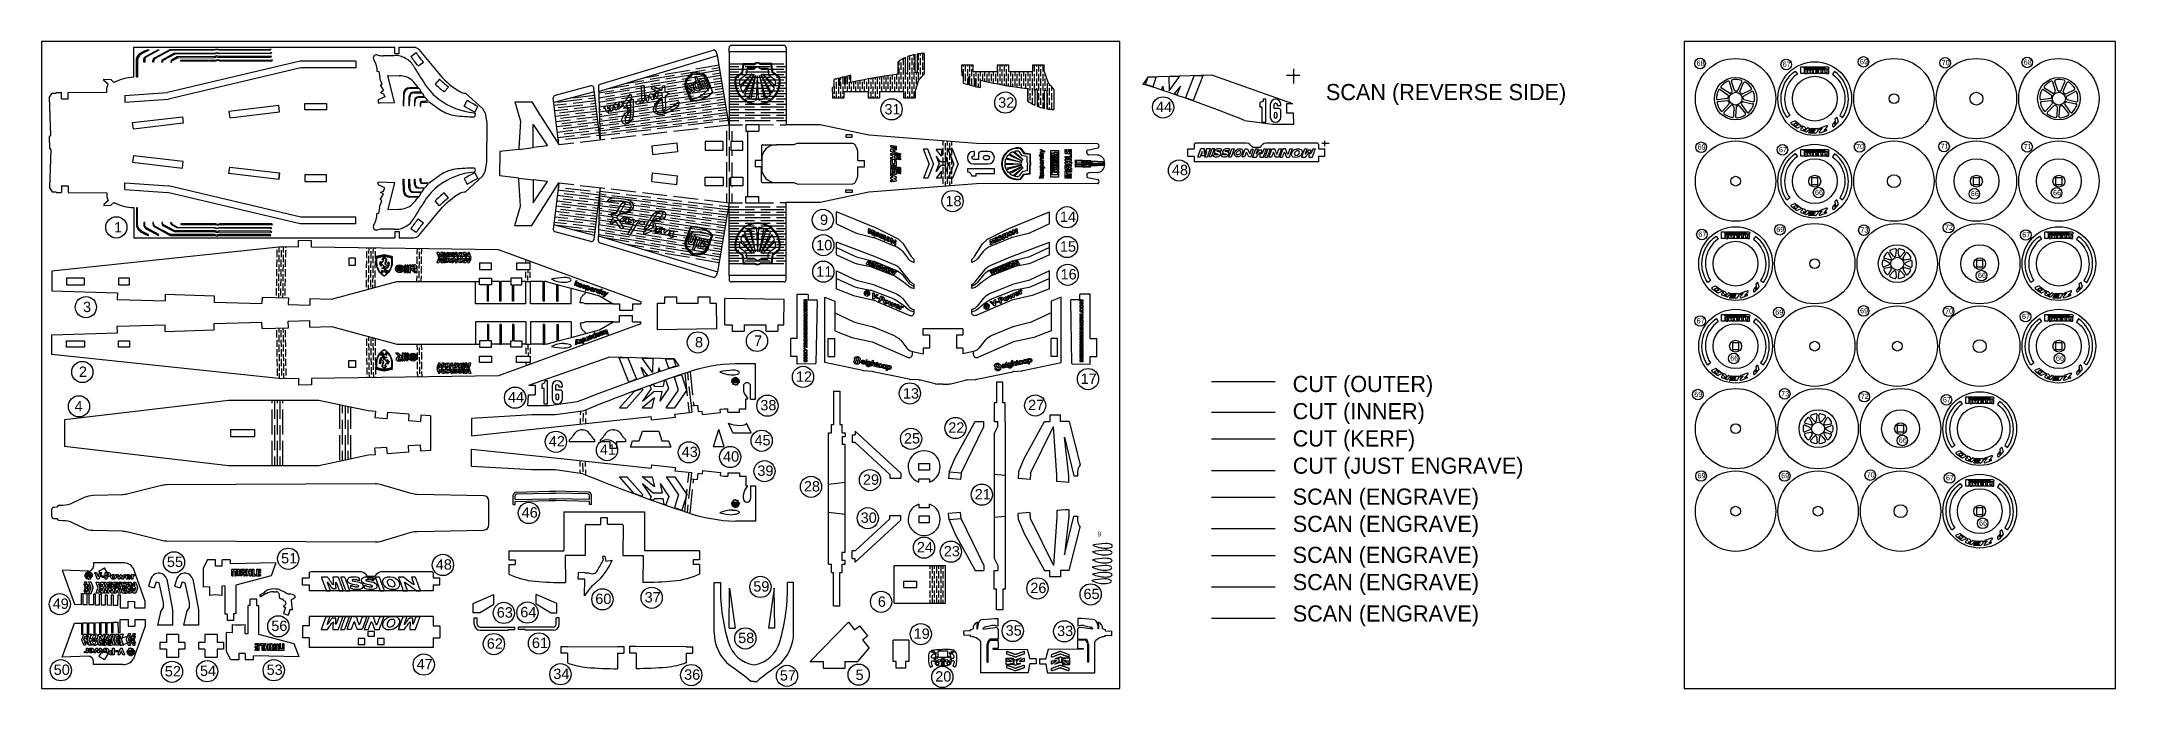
# Model space of a CAD drawing. Header units: centimetres. Extents: x 56783 to 57745, y 15612 to 15912.
import ezdxf

# ---------------------------------------------------------------- set-up
doc = ezdxf.new("R2010")
doc.units = ezdxf.units.CM
doc.header["$MEASUREMENT"] = 0
for name, color, linetype in [('Exterior', 7, 'Continuous'), ('Interior', 4, 'Continuous'), ('Kerf', 1, 'Continuous'), ('Linea', 3, 'Continuous'), ('Lineas', 3, 'Continuous'), ('NUMEROS', 7, 'Continuous'), ('Publicidades', 6, 'Continuous'), ('Publicidades 2', 30, 'Continuous'), ('Publicidades 3', 2, 'Continuous'), ('Publicidades 4', 5, 'Continuous'), ('Publicidades 5', 8, 'Continuous'), ('Scan 2', 6, 'Continuous')]:
    doc.layers.add(name, color=color, linetype=linetype)

msp = doc.modelspace()

# ---------------------------------------------------------------- texts
for s, p in [('SCAN (REVERSE SIDE)', (57378.83, 15884.67)), ('CUT (OUTER)', (57363.41, 15749.34)), ('CUT (INNER)', (57363.41, 15736.71)), ('CUT (KERF)', (57363.41, 15724.08)), ('CUT (JUST ENGRAVE)', (57363.46, 15711.45)), ('SCAN (ENGRAVE)', (57363.41, 15697.08)), ('SCAN (ENGRAVE)', (57363.46, 15684.46)), ('SCAN (ENGRAVE)', (57363.41, 15670.09)), ('SCAN (ENGRAVE)', (57363.46, 15657.46)), ('SCAN (ENGRAVE)', (57363.46, 15642.92))]:
    msp.add_text(s, height=7.5).set_placement(p)
at = {"insert": (57272.91, 15684.6), "char_height": 2.22, "attachment_point": 1}
msp.add_mtext_dynamic_manual_height_columns('9', width=391, gutter_width=1, heights=[0], dxfattribs=at)
at = {"layer": 'NUMEROS', "attachment_point": 1}
for s, insert, char_height in [('{\\fArial|b0|i0|c0|p34;68}', (57550.69, 15903.01), 2.4), ('{\\fArial|b0|i0|c0|p34;67}', (57590.66, 15902.53), 2.4), ('{\\fArial|b0|i0|c0|p34;69}', (57626.46, 15903.72), 2.4), ('{\\fArial|b0|i0|c0|p34;70}', (57664.37, 15903.29), 2.4), ('{\\fArial|b0|i0|c0|p34;68}', (57702.41, 15903.49), 2.4), ('{\\fArial|b0|i0|c0|p34;31}', (57174.11, 15882.86), 4.8), ('{\\fArial|b0|i0|c0|p34;32}', (57226.85, 15886), 4.8), ('{\\fArial|b0|i0|c0|p34;44}', (57300.02, 15883.94), 4.8), ('{\\fArial|b0|i0|c0|p34;69}', (57551.18, 15864.15), 2.4), ('{\\fArial|b0|i0|c0|p34;67}', (57588.9, 15862.96), 2.4), ('{\\fArial|b0|i0|c0|p34;70}', (57624.7, 15864.37), 2.4), ('{\\fArial|b0|i0|c0|p34;71}', (57663.84, 15864.52), 2.4), ('{\\fArial|b0|i0|c0|p34;71}', (57702.35, 15864.35), 2.4), ('{\\fArial|b0|i0|c0|p34;48}', (57307.43, 15854.69), 4.8), ('{\\fArial|b0|i0|c0|p34;66}', (57605.64, 15843.14), 2.4), ('{\\fArial|b0|i0|c0|p34;66}', (57677.89, 15842.58), 2.4), ('{\\fArial|b0|i0|c0|p34;66}', (57716.03, 15842.99), 2.4), ('{\\fArial|b0|i0|c0|p34;9}', (57144.25, 15831.65), 4.8), ('{\\fArial|b0|i0|c0|p34;18}', (57202.4, 15840.31), 4.8), ('{\\fArial|b0|i0|c0|p34;14}', (57255.48, 15833.03), 4.8), ('{\\fArial|b0|i0|c0|p34;1}', (56816.87, 15828.15), 4.8), ('{\\fArial|b0|i0|c0|p34;67}', (57551.55, 15823.72), 2.4), ('{\\fArial|b0|i0|c0|p34;69}', (57587.71, 15825.92), 2.4), ('{\\fArial|b0|i0|c0|p34;73}', (57626.67, 15825.69), 2.4), ('{\\fArial|b0|i0|c0|p34;72}', (57665.89, 15826.89), 2.4), ('{\\fArial|b0|i0|c0|p34;67}', (57701.75, 15823.48), 2.4), ('{\\fArial|b0|i0|c0|p34;10}', (57142.46, 15819.88), 4.8), ('{\\fArial|b0|i0|c0|p34;15}', (57255.48, 15819.21), 4.8), ('{\\fArial|b0|i0|c0|p34;11}', (57142.46, 15807.6), 4.8), ('{\\fArial|b0|i0|c0|p34;16}', (57255.79, 15806.34), 4.8), ('{\\fArial|b0|i0|c0|p34;66}', (57681.22, 15804.65), 2.4), ('{\\fArial|b0|i0|c0|p34;3}', (56802.48, 15791.2), 4.8), ('{\\fArial|b0|i0|c0|p34;67}', (57550.74, 15783.58), 2.4), ('{\\fArial|b0|i0|c0|p34;69}', (57587.21, 15787.55), 2.4), ('{\\fArial|b0|i0|c0|p34;69}', (57626.54, 15788.25), 2.4), ('{\\fArial|b0|i0|c0|p34;70}', (57665.95, 15788.08), 2.4), ('{\\fArial|b0|i0|c0|p34;67}', (57701.6, 15785.6), 2.4), ('{\\fArial|b0|i0|c0|p34;8}', (57086.26, 15774.86), 4.8), ('{\\fArial|b0|i0|c0|p34;7}', (57113.7, 15775.56), 4.8), ('{\\fArial|b0|i0|c0|p34;66}', (57566.31, 15766.23), 2.4), ('{\\fArial|b0|i0|c0|p34;66}', (57717.39, 15766.22), 2.4), ('{\\fArial|b0|i0|c0|p34;2}', (56800.55, 15761.18), 4.8), ('{\\fArial|b0|i0|c0|p34;12}', (57133.06, 15758.88), 4.8), ('{\\fArial|b0|i0|c0|p34;17}', (57265.1, 15757.93), 4.8), ('{\\fArial|b0|i0|c0|p34;4}', (56798.54, 15745.16), 4.8), ('{\\fArial|b0|i0|c0|p34;44}', (56999.52, 15749.35), 4.8), ('{\\fArial|b0|i0|c0|p34;38}', (57116.56, 15745.65), 4.8), ('{\\fArial|b0|i0|c0|p34;13}', (57182.68, 15751.13), 4.8), ('{\\fArial|b0|i0|c0|p34;27}', (57240.72, 15745.75), 4.8), ('{\\fArial|b0|i0|c0|p34;69}', (57549.65, 15749.47), 2.4), ('{\\fArial|b0|i0|c0|p34;73}', (57589.95, 15749.82), 2.4), ('{\\fArial|b0|i0|c0|p34;72}', (57626.85, 15748.54), 2.4), ('{\\fArial|b0|i0|c0|p34;67}', (57664.95, 15747.02), 2.4), ('{\\fArial|b0|i0|c0|p34;22}', (57203.75, 15735.3), 4.8), ('{\\fArial|b0|i0|c0|p34;42}', (57018.46, 15728.9), 4.8), ('{\\fArial|b0|i0|c0|p34;45}', (57113.85, 15729.4), 4.8), ('{\\fArial|b0|i0|c0|p34;25}', (57183.17, 15730.27), 4.8), ('{\\fArial|b0|i0|c0|p34;66}', (57644.5, 15728.22), 2.4), ('{\\fArial|b0|i0|c0|p34;41}', (57042.14, 15725.03), 4.8), ('{\\fArial|b0|i0|c0|p34;43}', (57080.1, 15724.03), 4.8), ('{\\fArial|b0|i0|c0|p34;40}', (57099.26, 15721.88), 4.8), ('{\\fArial|b0|i0|c0|p34;39}', (57115.19, 15715.28), 4.8), ('{\\fArial|b0|i0|c0|p34;28}', (57136.76, 15708.03), 4.8), ('{\\fArial|b0|i0|c0|p34;29}', (57164.13, 15711.14), 4.8), ('{\\fArial|b0|i0|c0|p34;69}', (57551.15, 15711.74), 2.4), ('{\\fArial|b0|i0|c0|p34;69}', (57589.94, 15711.74), 2.4), ('{\\fArial|b0|i0|c0|p34;70}', (57629.62, 15712.16), 2.4), ('{\\fArial|b0|i0|c0|p34;67}', (57666.35, 15710.82), 2.4), ('{\\fArial|b0|i0|c0|p34;21}', (57215.97, 15704.37), 4.8), ('{\\fArial|b0|i0|c0|p34;46}', (57005.89, 15695.91), 4.8), ('{\\fArial|b0|i0|c0|p34;30}', (57163.09, 15693.49), 4.8), ('{\\fArial|b0|i0|c0|p34;66}', (57681.73, 15689.81), 2.4), ('{\\fArial|b0|i0|c0|p34;24}', (57189.14, 15679.82), 4.8), ('{\\fArial|b0|i0|c0|p34;23}', (57201.63, 15677.96), 4.8), ('{\\fArial|b0|i0|c0|p34;55}', (56841.36, 15673), 4.8), ('{\\fArial|b0|i0|c0|p34;51}', (56894.32, 15674.67), 4.8), ('{\\fArial|b0|i0|c0|p34;48}', (56966.05, 15671.8), 4.8), ('{\\fArial|b0|i0|c0|p34;59}', (57113.29, 15661.61), 4.8), ('{\\fArial|b0|i0|c0|p34;26}', (57241.76, 15660.93), 4.8), ('{\\fArial|b0|i0|c0|p34;65}', (57266.42, 15658.14), 4.8), ('{\\fArial|b0|i0|c0|p34;49}', (56788.39, 15653.62), 4.8), ('{\\fArial|b0|i0|c0|p34;63}', (56994.32, 15649.57), 4.8), ('{\\fArial|b0|i0|c0|p34;64}', (57005.24, 15649.72), 4.8), ('{\\fArial|b0|i0|c0|p34;60}', (57040.03, 15655.87), 4.8), ('{\\fArial|b0|i0|c0|p34;37}', (57062.9, 15656.58), 4.8), ('{\\fArial|b0|i0|c0|p34;6}', (57171.05, 15654.56), 4.8), ('{\\fArial|b0|i0|c0|p34;56}', (56889.77, 15643.33), 4.8), ('{\\fArial|b0|i0|c0|p34;19}', (57187.66, 15639.72), 4.8), ('{\\fArial|b0|i0|c0|p34;35}', (57230.3, 15641.2), 4.8), ('{\\fArial|b0|i0|c0|p34;33}', (57254.17, 15641), 4.8), ('{\\fArial|b0|i0|c0|p34;62}', (56989.7, 15635.12), 4.8), ('{\\fArial|b0|i0|c0|p34;61}', (57010.63, 15635.43), 4.8), ('{\\fArial|b0|i0|c0|p34;58}', (57106.28, 15637.74), 4.8), ('{\\fArial|b0|i0|c0|p34;50}', (56788.87, 15622.99), 4.8), ('{\\fArial|b0|i0|c0|p34;52}', (56840.4, 15622.27), 4.8), ('{\\fArial|b0|i0|c0|p34;54}', (56856.69, 15622.51), 4.8), ('{\\fArial|b0|i0|c0|p34;53}', (56887.61, 15622.99), 4.8), ('{\\fArial|b0|i0|c0|p34;47}', (56957.19, 15625.62), 4.8), ('{\\fArial|b0|i0|c0|p34;34}', (57020.55, 15621.11), 4.8), ('{\\fArial|b0|i0|c0|p34;36}', (57081.22, 15620.74), 4.8), ('{\\fArial|b0|i0|c0|p34;57}', (57125.61, 15620.37), 4.8), ('{\\fArial|b0|i0|c0|p34;5}', (57160.72, 15620.62), 4.8), ('{\\fArial|b0|i0|c0|p34;20}', (57197.67, 15619.88), 4.8)]:
    msp.add_mtext_dynamic_manual_height_columns(s, width=23.6905, gutter_width=1, heights=[0], dxfattribs=dict(at, insert=insert, char_height=char_height))

# ---------------------------------------------------------------- linework, layer by layer
for p, q in [((57314.75, 15862.07), (57317.75, 15862.07)), ((57314.75, 15858.74), (57314.75, 15862.07)), ((57317.75, 15864.3), (57317.75, 15862.07)), ((57342.06, 15864.79), (57318.76, 15864.79)), ((57344.76, 15862.83), (57348.31, 15862.83)), ((57374.31, 15864.79), (57351.01, 15864.79)), ((57375.32, 15864.3), (57375.32, 15862.07)), ((57375.32, 15862.07), (57378.32, 15862.07)), ((57378.32, 15858.74), (57378.32, 15862.07)), ((57314.75, 15858.74), (57317.75, 15858.74)), ((57317.75, 15858.74), (57317.75, 15856.02)), ((57375.32, 15856.02), (57317.75, 15856.02)), ((57375.32, 15858.74), (57375.32, 15856.02)), ((57375.32, 15858.74), (57378.32, 15858.74)), ((57178.56, 15651.38), (57178.56, 15668.93)), ((57178.56, 15668.93), (57202.39, 15668.93)), ((57202.39, 15651.38), (57202.39, 15668.93)), ((56904.29, 15663.25), (56907.29, 15663.25)), ((56904.29, 15659.92), (56904.29, 15663.25)), ((56904.29, 15659.92), (56907.29, 15659.92)), ((56907.29, 15665.48), (56907.29, 15663.25)), ((56907.29, 15659.92), (56907.29, 15657.2)), ((56931.6, 15665.97), (56908.3, 15665.97)), ((56934.31, 15664.01), (56937.85, 15664.01)), ((56963.85, 15665.97), (56940.55, 15665.97)), ((56964.87, 15665.48), (56964.87, 15663.25)), ((56964.87, 15663.25), (56967.87, 15663.25)), ((56964.87, 15659.92), (56964.87, 15657.2)), ((56964.87, 15659.92), (56967.87, 15659.92)), ((56967.87, 15659.92), (56967.87, 15663.25)), ((57183.13, 15658.65), (57183.13, 15661.65)), ((57183.13, 15661.65), (57189.13, 15661.65)), ((57183.13, 15658.65), (57189.13, 15658.65)), ((57189.13, 15658.65), (57189.13, 15661.65)), ((56964.87, 15657.2), (56907.29, 15657.2)), ((57178.56, 15651.38), (57202.39, 15651.38)), ((57157.39, 15642.71), (57139.65, 15624.34)), ((57157.39, 15642.71), (57160.23, 15639.13)), ((57160.23, 15639.13), (57162.58, 15641)), ((57162.58, 15641), (57166.32, 15636.31)), ((57161.81, 15624.34), (57167.04, 15630.58)), ((57163.97, 15634.44), (57166.32, 15636.31)), ((57163.97, 15634.44), (57167.04, 15630.58)), ((57139.65, 15624.34), (57145.73, 15624.34)), ((57145.73, 15624.34), (57145.73, 15621.34)), ((57145.73, 15621.34), (57155.73, 15621.34)), ((57155.73, 15624.34), (57161.81, 15624.34)), ((57155.73, 15624.34), (57155.73, 15621.34))]:
    msp.add_line(p, q)
at = {"color": 6}
for p, q in [((57265.9, 15853.74), (57262.68, 15853.6)), ((57265.73, 15853.9), (57262.84, 15853.77)), ((57265.9, 15856.69), (57265.9, 15853.74)), ((57265.98, 15856.69), (57265.98, 15853.74)), ((57265.98, 15853.74), (57266.46, 15853.74)), ((57266.46, 15853.74), (57266.46, 15856.69)), ((57266.59, 15853.75), (57266.59, 15856.62)), ((57269.84, 15853.75), (57269.84, 15856.62))]:
    msp.add_line(p, q, dxfattribs=at)
at = {"color": 1}
for p, q in [((57195.39, 15667.38), (57195.39, 15668.93)), ((57196.39, 15665.15), (57196.39, 15668.49)), ((57197.39, 15667.38), (57197.39, 15668.93)), ((57198.39, 15665.15), (57198.39, 15668.49)), ((57199.39, 15667.38), (57199.39, 15668.93)), ((57200.39, 15665.15), (57200.39, 15668.49)), ((57201.39, 15667.38), (57201.39, 15668.93)), ((57195.39, 15662.93), (57195.39, 15666.27)), ((57195.39, 15658.49), (57195.39, 15661.82)), ((57196.39, 15660.71), (57196.39, 15664.04)), ((57196.39, 15656.27), (57196.39, 15659.6)), ((57197.39, 15662.93), (57197.39, 15666.27)), ((57197.39, 15658.49), (57197.39, 15661.82)), ((57198.39, 15660.71), (57198.39, 15664.04)), ((57198.39, 15656.27), (57198.39, 15659.6)), ((57199.39, 15662.93), (57199.39, 15666.27)), ((57199.39, 15658.49), (57199.39, 15661.82)), ((57200.39, 15660.71), (57200.39, 15664.04)), ((57200.39, 15656.27), (57200.39, 15659.6)), ((57201.39, 15662.93), (57201.39, 15666.27)), ((57201.39, 15658.49), (57201.39, 15661.82)), ((57195.39, 15654.04), (57195.39, 15657.38)), ((57195.39, 15651.38), (57195.39, 15652.93)), ((57196.39, 15651.82), (57196.39, 15655.15)), ((57197.39, 15654.04), (57197.39, 15657.38)), ((57197.39, 15651.38), (57197.39, 15652.93)), ((57198.39, 15651.82), (57198.39, 15655.15)), ((57199.39, 15654.04), (57199.39, 15657.38)), ((57199.39, 15651.38), (57199.39, 15652.93)), ((57200.39, 15651.82), (57200.39, 15655.15)), ((57201.39, 15654.04), (57201.39, 15657.38)), ((57201.39, 15651.38), (57201.39, 15652.93))]:
    msp.add_line(p, q, dxfattribs=at)
msp.add_lwpolyline([(57545, 15611.88), (57745, 15611.88), (57745, 15911.88), (57545, 15911.88)], close=True)
for centre, radius, start, end in [((57318.77, 15863.48), 1.31, 90.48212, 141.48236), ((57341.08, 15860.59), 4.31, 31.39582, 76.90721), ((57351.99, 15860.59), 4.31, 103.09279, 148.60418), ((57374.3, 15863.48), 1.31, 38.51764, 89.51788), ((56908.31, 15664.66), 1.31, 90.48212, 141.48236), ((56930.62, 15661.77), 4.31, 31.39582, 76.90721), ((56941.53, 15661.77), 4.31, 103.09279, 148.60418), ((56963.84, 15664.66), 1.31, 38.51764, 89.51788)]:
    msp.add_arc(centre, radius, start, end)
at = {"layer": 'Exterior'}
for p, q in [((56826.03, 15895.28), (56826.03, 15909.29)), ((56826.03, 15909.29), (56947.03, 15909.29)), ((56947.03, 15906.29), (56947.03, 15909.29)), ((56949.03, 15906.29), (56949.03, 15909.29)), ((57102.07, 15907.07), (57102.07, 15908.96)), ((57127.4, 15910.07), (57103.18, 15910.07)), ((57128.51, 15908.96), (57128.51, 15873.22)), ((56947.03, 15906.29), (56949.03, 15906.29)), ((57042.25, 15892.01), (57094.7, 15907.85)), ((57096.76, 15905.34), (57096.06, 15907.18)), ((57102.07, 15873.29), (57096.76, 15905.34)), ((57102.07, 15907.07), (57102.07, 15873.29)), ((57180.51, 15896.67), (57180.51, 15902.45)), ((57183.84, 15897.04), (57183.84, 15904.38)), ((57184.95, 15897.15), (57184.95, 15904.86)), ((57188.29, 15897.44), (57188.29, 15905.88)), ((57189.4, 15897.52), (57189.4, 15906.09)), ((57192.73, 15896.92), (57192.73, 15906.37)), ((57210.02, 15900.99), (57215.3, 15900.99)), ((57210.02, 15897.99), (57210.02, 15900.99)), ((57215.3, 15897.99), (57215.3, 15900.99)), ((57226.49, 15900.99), (57231.77, 15900.99)), ((57226.49, 15897.99), (57226.49, 15900.99)), ((57231.77, 15897.99), (57231.77, 15900.99)), ((57242.96, 15900.99), (57248.24, 15900.99)), ((57242.96, 15897.99), (57242.96, 15900.99)), ((57248.24, 15897.99), (57248.24, 15900.99)), ((56812.19, 15893.84), (56812.19, 15894.37)), ((56812.19, 15894.37), (56815.39, 15894.22)), ((56814.13, 15892.09), (56812.19, 15893.84)), ((56813.45, 15890.3), (56814.13, 15892.09)), ((56813.45, 15888.44), (56813.45, 15890.3)), ((56815.39, 15894.22), (56816.8, 15892.85)), ((57038.01, 15891.27), (57021.37, 15886.89)), ((57042.21, 15866.28), (57039.39, 15890.33)), ((57041.46, 15890.91), (57042.21, 15866.28)), ((57150.06, 15888.76), (57150.06, 15890.61)), ((57150.73, 15890.8), (57150.73, 15894.25)), ((57152.95, 15891.4), (57152.95, 15894.85)), ((57153.5, 15891.55), (57153.5, 15894.99)), ((57155.73, 15892.12), (57155.73, 15895.55)), ((57156.28, 15892.26), (57156.28, 15895.69)), ((57158.5, 15892.79), (57158.5, 15896.22)), ((57188.29, 15888.76), (57190.08, 15894.11)), ((57190.08, 15894.11), (57192.73, 15896.92)), ((57210.02, 15897.99), (57210.02, 15896.13)), ((57210.68, 15895.95), (57210.68, 15892.49)), ((57212.9, 15895.34), (57212.9, 15891.9)), ((57213.46, 15895.2), (57213.46, 15891.75)), ((57215.3, 15897.99), (57226.49, 15897.99)), ((57215.68, 15894.63), (57215.68, 15891.19)), ((57216.24, 15894.49), (57216.24, 15891.06)), ((57218.46, 15893.95), (57218.46, 15890.53)), ((57231.77, 15897.99), (57242.96, 15897.99)), ((57240.46, 15890.07), (57240.46, 15884.29)), ((57243.8, 15889.71), (57243.8, 15882.36)), ((57244.91, 15889.6), (57244.91, 15881.89)), ((57248.24, 15897.99), (57250.03, 15892.63)), ((57248.24, 15889.31), (57248.24, 15880.87)), ((57248.71, 15895.77), (57248.71, 15896.59)), ((57249.35, 15889.22), (57249.35, 15880.66)), ((57250.03, 15892.63), (57252.69, 15889.82)), ((57252.69, 15889.82), (57252.69, 15880.38)), ((57296.31, 15895.37), (57294, 15891.97)), ((57325.96, 15896.19), (57296.31, 15895.37)), ((57363.53, 15882.99), (57325.96, 15896.19)), ((56786.92, 15886.08), (56788.17, 15887.9)), ((56787.55, 15868.51), (56786.92, 15886.08)), ((56788.17, 15887.9), (56789.82, 15887.9)), ((56789.82, 15887.9), (56790.16, 15888.24)), ((56790.16, 15888.24), (56792.51, 15888.26)), ((56792.51, 15885.26), (56792.51, 15888.26)), ((56792.51, 15885.26), (56795.51, 15885.26)), ((56795.51, 15888.29), (56813.45, 15888.44)), ((56795.51, 15885.26), (56795.51, 15888.29)), ((57013.23, 15879.62), (57023.09, 15864.04)), ((57023.09, 15864.04), (57020.55, 15885.69)), ((57150.06, 15888.76), (57150.06, 15885.76)), ((57150.06, 15885.76), (57155.34, 15885.76)), ((57155.34, 15888.76), (57166.54, 15888.76)), ((57155.34, 15888.76), (57155.34, 15885.76)), ((57166.54, 15888.76), (57166.54, 15885.76)), ((57166.54, 15885.76), (57171.81, 15885.76)), ((57171.81, 15888.76), (57183.01, 15888.76)), ((57171.81, 15888.76), (57171.81, 15885.76)), ((57183.01, 15888.76), (57183.01, 15885.76)), ((57183.01, 15885.76), (57188.29, 15885.76)), ((57188.29, 15888.76), (57188.29, 15885.76)), ((57363.53, 15882.99), (57360.53, 15882.99)), ((57360.53, 15882.99), (57360.53, 15878.64)), ((57144.32, 15873.18), (57128.51, 15873.22)), ((57166.84, 15868.43), (57144.32, 15873.18)), ((57341.13, 15875.29), (57354.05, 15873.53)), ((57354.05, 15873.53), (57363.98, 15873.53)), ((57363.74, 15878.64), (57360.53, 15878.64)), ((57363.98, 15873.53), (57363.74, 15878.64)), ((56786.96, 15867.72), (56787.55, 15868.51)), ((56786.96, 15865.07), (56786.96, 15867.72)), ((57004.57, 15861.87), (56995.83, 15860.85)), ((56995.83, 15860.85), (56995.83, 15855.19)), ((57216.74, 15864.53), (57166.84, 15868.43)), ((57272.88, 15864.42), (57216.74, 15864.53)), ((57267.9, 15860.55), (57267.9, 15860.97)), ((57268.34, 15861.52), (57273.03, 15862.49)), ((56995.83, 15849.53), (56995.83, 15855.19)), ((57272.78, 15859.22), (57268.96, 15859.39)), ((57272.78, 15851.15), (57268.96, 15850.98)), ((57276.23, 15855.19), (57276.23, 15855.6)), ((57276.23, 15855.19), (57276.23, 15854.77)), ((56792.51, 15844.88), (56792.51, 15841.88)), ((56792.51, 15844.88), (56795.51, 15844.88)), ((56795.51, 15844.88), (56795.51, 15841.85)), ((57004.57, 15848.5), (56995.83, 15849.53)), ((57013.23, 15830.75), (57023.09, 15846.34)), ((57023.09, 15846.34), (57020.55, 15824.69)), ((57042.21, 15844.1), (57039.39, 15820.05)), ((57041.46, 15819.47), (57042.21, 15844.1)), ((57166.84, 15841.94), (57144.32, 15837.19)), ((57216.74, 15845.84), (57166.84, 15841.94)), ((57272.88, 15845.96), (57216.74, 15845.84)), ((57267.9, 15849.83), (57267.9, 15849.4)), ((57268.34, 15848.86), (57273.03, 15847.88)), ((57102.07, 15837.17), (57096.76, 15805.12)), ((57102.07, 15803.39), (57102.07, 15837.17)), ((57128.51, 15801.5), (57128.51, 15837.23)), ((57144.32, 15837.19), (57128.51, 15837.15)), ((57151.86, 15827.35), (57151.86, 15832.82)), ((57250.61, 15827.35), (57250.61, 15832.82)), ((56947.03, 15823.85), (56947.03, 15820.85)), ((56947.03, 15823.85), (56949.03, 15823.85)), ((57038.01, 15819.18), (57021.37, 15823.57)), ((56894.67, 15816.63), (56787.96, 15805.31)), ((56902.41, 15816.53), (56894.67, 15816.63)), ((56902.41, 15816.53), (56902.45, 15819.53)), ((56908.45, 15819.45), (56902.45, 15819.53)), ((56908.41, 15816.45), (56908.45, 15819.45)), ((56995.12, 15815.35), (56908.41, 15816.45)), ((57061.07, 15791.2), (56995.12, 15815.35)), ((57042.25, 15818.45), (57094.7, 15802.61)), ((57151.86, 15812.91), (57151.86, 15818.83)), ((57250.61, 15812.91), (57250.61, 15818.83)), ((56787.96, 15805.31), (56787.96, 15796.21)), ((57096.76, 15805.12), (57096.06, 15803.27)), ((57102.07, 15803.39), (57102.07, 15801.5)), ((57151.86, 15797.17), (57151.86, 15805.47)), ((57250.61, 15797.17), (57250.61, 15805.47)), ((56787.96, 15796.21), (56818.38, 15795.32)), ((56818.38, 15795.32), (56818.29, 15792.32)), ((56840.59, 15794.66), (56840.5, 15791.66)), ((56840.59, 15794.66), (56863.33, 15793.99)), ((56863.33, 15793.99), (56863.24, 15790.99)), ((56885.54, 15793.32), (56885.45, 15790.33)), ((56885.54, 15793.32), (56897.7, 15792.96)), ((56897.7, 15792.96), (56897.61, 15789.96)), ((56917.69, 15792.37), (56948.04, 15800.56)), ((56948.04, 15800.56), (56984.42, 15800.56)), ((56984.42, 15790.31), (56984.42, 15800.56)), ((57007.76, 15790.31), (57007.76, 15800.56)), ((57009.98, 15790.31), (57009.98, 15800.56)), ((57028.87, 15790.31), (57028.87, 15797.47)), ((57028.87, 15797.47), (57035.57, 15795.68)), ((57072.24, 15790.48), (57072.24, 15793.48)), ((57072.24, 15793.48), (57077.8, 15793.48)), ((57077.8, 15790.48), (57077.8, 15793.48)), ((57087.8, 15790.48), (57087.8, 15793.48)), ((57087.8, 15793.48), (57093.35, 15793.48)), ((57093.35, 15790.48), (57093.35, 15793.48)), ((57127.4, 15800.39), (57103.18, 15800.39)), ((57133.67, 15774.13), (57133.67, 15794.7)), ((57133.67, 15794.7), (57138.41, 15794.7)), ((57138.74, 15794.37), (57138.74, 15792.39)), ((57146.45, 15763.07), (57146.45, 15793.39)), ((57146.45, 15793.39), (57151.08, 15791.5)), ((57256.02, 15793.39), (57251.39, 15791.5)), ((57256.02, 15763.07), (57256.02, 15793.39)), ((57264.51, 15794.37), (57264.51, 15792.39)), ((57269.58, 15794.7), (57264.84, 15794.7)), ((57269.58, 15774.13), (57269.58, 15794.7)), ((56818.29, 15792.32), (56840.5, 15791.66)), ((56863.24, 15790.99), (56885.45, 15790.33)), ((56897.61, 15789.96), (56907.6, 15789.67)), ((56907.69, 15792.66), (56907.6, 15789.67)), ((56907.69, 15792.66), (56917.69, 15792.37)), ((57007.76, 15790.31), (56984.42, 15790.31)), ((57028.87, 15790.31), (57009.98, 15790.31)), ((57048.31, 15790.31), (57035.29, 15790.31)), ((57048.31, 15790.31), (57051.31, 15790.31)), ((57051.31, 15790.31), (57051.31, 15787.31)), ((57051.31, 15787.31), (57057.31, 15787.31)), ((57051.31, 15781.82), (57051.31, 15784.82)), ((57051.31, 15784.82), (57057.31, 15784.82)), ((57057.31, 15790.31), (57061.07, 15790.31)), ((57057.31, 15790.31), (57057.31, 15787.31)), ((57057.31, 15781.82), (57057.31, 15784.82)), ((57061.07, 15791.2), (57061.07, 15790.31)), ((57068.77, 15790.48), (57072.24, 15790.48)), ((57068.77, 15790.48), (57068.77, 15778.22)), ((57077.8, 15790.48), (57087.8, 15790.48)), ((57093.35, 15790.48), (57096.1, 15790.48)), ((57096.1, 15790.48), (57096.25, 15778.66)), ((57127.57, 15792.32), (57100.09, 15792.76)), ((57100.09, 15780.51), (57100.09, 15792.76)), ((57127.42, 15780.51), (57127.57, 15792.32)), ((57139.07, 15792.06), (57142.51, 15792.06)), ((57142.84, 15791.71), (57142.36, 15762.72)), ((57151.08, 15791.5), (57151.08, 15786.03)), ((57251.39, 15791.5), (57251.39, 15786.03)), ((57260.41, 15791.71), (57260.88, 15762.72)), ((57264.18, 15792.06), (57260.74, 15792.06)), ((56787.96, 15775.92), (56818.38, 15776.81)), ((56787.96, 15766.82), (56787.96, 15775.92)), ((56818.29, 15779.81), (56840.5, 15780.47)), ((56818.38, 15776.81), (56818.29, 15779.81)), ((56840.59, 15777.47), (56840.5, 15780.47)), ((56840.59, 15777.47), (56863.33, 15778.15)), ((56863.24, 15781.14), (56885.45, 15781.81)), ((56863.33, 15778.15), (56863.24, 15781.14)), ((56885.54, 15778.81), (56885.45, 15781.81)), ((56885.54, 15778.81), (56897.7, 15779.17)), ((56897.61, 15782.17), (56907.6, 15782.46)), ((56897.7, 15779.17), (56897.61, 15782.17)), ((56907.69, 15779.47), (56907.6, 15782.46)), ((56907.69, 15779.47), (56917.69, 15779.76)), ((56917.69, 15779.76), (56948.04, 15771.57)), ((57007.76, 15781.82), (56984.42, 15781.82)), ((56984.42, 15781.82), (56984.42, 15771.57)), ((57061.07, 15780.93), (56995.12, 15756.78)), ((57007.76, 15781.82), (57007.76, 15771.57)), ((57028.87, 15781.82), (57009.98, 15781.82)), ((57009.98, 15781.82), (57009.98, 15771.57)), ((57028.87, 15781.82), (57028.87, 15774.66)), ((57028.87, 15774.66), (57035.57, 15776.45)), ((57048.31, 15781.82), (57035.29, 15781.82)), ((57048.31, 15781.82), (57051.31, 15781.82)), ((57057.31, 15781.82), (57061.07, 15781.82)), ((57061.07, 15780.93), (57061.07, 15781.82)), ((57096.25, 15778.66), (57068.77, 15778.22)), ((57100.09, 15780.51), (57103.56, 15780.51)), ((57103.56, 15780.51), (57103.56, 15777.51)), ((57103.56, 15777.51), (57109.12, 15777.51)), ((57109.12, 15780.51), (57119.12, 15780.51)), ((57109.12, 15780.51), (57109.12, 15777.51)), ((57119.12, 15780.51), (57119.12, 15777.51)), ((57119.12, 15777.51), (57124.67, 15777.51)), ((57124.67, 15780.51), (57127.42, 15780.51)), ((57124.67, 15780.51), (57124.67, 15777.51)), ((57130.67, 15765.8), (57130.67, 15774.13)), ((57133.67, 15774.13), (57130.67, 15774.13)), ((57210.5, 15778.69), (57191.97, 15778.69)), ((57191.97, 15778.69), (57191.98, 15775.69)), ((57194.98, 15775.69), (57191.98, 15775.69)), ((57194.98, 15775.69), (57194.99, 15769.69)), ((57207.5, 15775.69), (57207.5, 15769.69)), ((57210.5, 15775.69), (57207.5, 15775.69)), ((57210.5, 15778.69), (57210.5, 15775.69)), ((57269.58, 15774.13), (57272.58, 15774.13)), ((57272.58, 15765.8), (57272.58, 15774.13)), ((56894.67, 15755.5), (56787.96, 15766.82)), ((56948.04, 15771.57), (56984.42, 15771.57)), ((57007.76, 15771.57), (57009.98, 15771.57)), ((57009.2, 15752.45), (57046.77, 15765.65)), ((57046.77, 15765.65), (57076.43, 15764.84)), ((57076.43, 15764.84), (57078.73, 15761.43)), ((57133.67, 15765.8), (57130.67, 15765.8)), ((57133.67, 15762.29), (57133.67, 15765.8)), ((57187.05, 15768.11), (57191.99, 15767.09)), ((57191.99, 15769.69), (57191.99, 15767.09)), ((57194.99, 15769.69), (57191.99, 15769.69)), ((57210.5, 15769.69), (57207.5, 15769.69)), ((57210.5, 15769.69), (57210.5, 15767.1)), ((57215.42, 15768.11), (57210.5, 15767.1)), ((57269.58, 15762.29), (57269.58, 15765.8)), ((57269.58, 15765.8), (57272.58, 15765.8)), ((56902.41, 15755.6), (56894.67, 15755.5)), ((56902.41, 15755.6), (56902.45, 15752.6)), ((56995.12, 15756.78), (56908.41, 15755.68)), ((56908.41, 15755.68), (56908.45, 15752.68)), ((57114.39, 15762.48), (57105.01, 15762.48)), ((57114.39, 15746.08), (57114.39, 15762.48)), ((57142.03, 15762.4), (57133.67, 15762.32)), ((57164.08, 15759.3), (57146.45, 15763.07)), ((57168.39, 15758.86), (57164.59, 15759.22)), ((57185.58, 15755.24), (57168.89, 15758.78)), ((57190.01, 15754.94), (57186.26, 15755.15)), ((57197.63, 15753.17), (57190.81, 15754.82)), ((57204.84, 15753.17), (57211.66, 15754.82)), ((57212.46, 15754.94), (57216.21, 15755.15)), ((57216.89, 15755.24), (57233.58, 15758.78)), ((57234.08, 15758.86), (57237.88, 15759.22)), ((57238.39, 15759.3), (57256.02, 15763.07)), ((57261.21, 15762.4), (57269.58, 15762.32)), ((56869.89, 15745.38), (56793.92, 15736.49)), ((56908.45, 15752.68), (56902.45, 15752.6)), ((57008.76, 15742.99), (57009, 15748.1)), ((57009, 15748.1), (57012.2, 15748.1)), ((57009.2, 15752.45), (57012.2, 15752.45)), ((57012.2, 15752.45), (57012.2, 15748.1)), ((57031.6, 15744.75), (57018.68, 15742.99)), ((57108.7, 15752), (57108.7, 15750.23)), ((57109.23, 15748.43), (57110.72, 15746.12)), ((57109.76, 15746.12), (57110.72, 15746.12)), ((57109.76, 15741.55), (57109.76, 15746.12)), ((57110.38, 15753.67), (57110.36, 15753.67)), ((57112.05, 15746.11), (57112.05, 15752)), ((57112.05, 15746.11), (57114.39, 15746.08)), ((57150.5, 15749.74), (57150.5, 15734.24)), ((57150.5, 15749.74), (57153.5, 15749.74)), ((57153.5, 15749.74), (57153.5, 15734.24)), ((57201.23, 15753.04), (57198.67, 15753.04)), ((57201.23, 15753.04), (57203.79, 15753.04)), ((57325.82, 15754.15), (57355.36, 15754.15)), ((56793.92, 15736.49), (56793.92, 15724.09)), ((56938.1, 15740.3), (56937.86, 15737.31)), ((56943.65, 15739.86), (56943.42, 15736.87)), ((56953.62, 15739.08), (56953.39, 15736.09)), ((56953.39, 15736.09), (56958.93, 15735.66)), ((56959.16, 15738.65), (56958.93, 15735.66)), ((56963.6, 15738.3), (56963.6, 15722.27)), ((57010.62, 15738.74), (56982.62, 15737.12)), ((56982.62, 15737.12), (56982.62, 15729.04)), ((57018.68, 15742.99), (57008.76, 15742.99)), ((57021.35, 15738.74), (57010.62, 15738.74)), ((57014.01, 15732.39), (57065.93, 15737.93)), ((57034.27, 15740.5), (57021.35, 15738.74)), ((57066.09, 15736.44), (57065.93, 15737.93)), ((57066.09, 15736.44), (57077.14, 15737.62)), ((57076.98, 15739.11), (57084.73, 15739.94)), ((57077.14, 15737.62), (57076.98, 15739.11)), ((57084.41, 15742.92), (57087.39, 15743.24)), ((57087.39, 15743.24), (57087.71, 15740.26)), ((57087.71, 15740.26), (57089.57, 15740.46)), ((57089.73, 15738.97), (57089.57, 15740.46)), ((57089.73, 15738.97), (57098.02, 15739.85)), ((57097.86, 15741.34), (57099.76, 15741.55)), ((57098.02, 15739.85), (57097.86, 15741.34)), ((57099.76, 15741.55), (57101.41, 15741.55)), ((57101.41, 15740.05), (57101.41, 15741.55)), ((57101.41, 15740.05), (57106.97, 15740.05)), ((57106.97, 15741.55), (57109.76, 15741.55)), ((57106.97, 15740.05), (57106.97, 15741.55)), ((57106.97, 15740.05), (57106.97, 15741.55)), ((57216.2, 15735.63), (57220.26, 15735.63)), ((57220.26, 15733.3), (57220.26, 15735.63)), ((57225.04, 15735.63), (57226.71, 15735.63)), ((57226.71, 15733.3), (57226.71, 15735.63)), ((57230.04, 15735.63), (57230.04, 15666.63)), ((57248.38, 15735.63), (57250.77, 15735.63)), ((57255.77, 15738.63), (57250.77, 15738.63)), ((57250.77, 15738.63), (57250.77, 15735.63)), ((57255.77, 15735.63), (57255.77, 15738.63)), ((57259.76, 15735.63), (57255.77, 15735.63)), ((57259.76, 15735.63), (57264.92, 15715.63)), ((56982.62, 15729.04), (57014.01, 15732.39)), ((57028.01, 15726.22), (57028.01, 15727.2)), ((57039.79, 15726.22), (57028.01, 15726.22)), ((57033.9, 15731.77), (57033.4, 15731.77)), ((57033.9, 15731.77), (57034.4, 15731.77)), ((57039.79, 15726.22), (57039.79, 15727.2)), ((57042.42, 15726.22), (57042.42, 15727.2)), ((57046.81, 15726.22), (57042.42, 15726.22)), ((57046.81, 15726.22), (57046.81, 15723.22)), ((57048.31, 15731.77), (57047.81, 15731.77)), ((57048.31, 15731.77), (57048.81, 15731.77)), ((57054.2, 15726.22), (57049.81, 15726.22)), ((57049.81, 15726.22), (57049.81, 15723.22)), ((57054.2, 15726.22), (57054.2, 15727.2)), ((57094.85, 15724.09), (57097.36, 15731.94)), ((57099.86, 15724.09), (57097.36, 15731.94)), ((57103.76, 15730.41), (57101.72, 15734.94)), ((57103.76, 15730.41), (57112.24, 15730.41)), ((57112.24, 15730.41), (57110.2, 15734.93)), ((57148.11, 15669.6), (57148.11, 15730.38)), ((57148.11, 15730.38), (57149.5, 15730.38)), ((57149.5, 15730.38), (57149.5, 15734.24)), ((57149.5, 15734.24), (57150.5, 15734.24)), ((57153.5, 15734.24), (57154.5, 15734.24)), ((57154.5, 15730.38), (57154.5, 15734.24)), ((57154.5, 15730.38), (57155.89, 15730.38)), ((57154.5, 15728.71), (57155.89, 15728.71)), ((57154.5, 15728.71), (57154.5, 15725.09)), ((57155.89, 15730.38), (57155.89, 15728.71)), ((57159.15, 15729.5), (57160.53, 15729.5)), ((57159.15, 15729.5), (57159.15, 15725.87)), ((57160.53, 15725.87), (57159.15, 15725.87)), ((57160.53, 15731.16), (57181.68, 15711.66)), ((57160.53, 15731.16), (57160.53, 15729.5)), ((57160.53, 15725.87), (57176.59, 15711.06)), ((57209.67, 15711.76), (57220.26, 15733.3)), ((57225.04, 15729.9), (57226.71, 15733.3)), ((57225.04, 15729.9), (57225.04, 15672.36)), ((57241.84, 15711.76), (57252.44, 15733.3)), ((57254.11, 15710.8), (57252.44, 15733.3)), ((57259.58, 15710.46), (57257.62, 15728.44)), ((57257.62, 15728.44), (57261.87, 15710.47)), ((56869.89, 15715.19), (56793.92, 15724.09)), ((56938.1, 15720.28), (56937.86, 15723.27)), ((56943.65, 15720.71), (56943.42, 15723.7)), ((56953.39, 15724.48), (56958.93, 15724.91)), ((56953.62, 15721.49), (56953.39, 15724.48)), ((56959.16, 15721.92), (56958.93, 15724.91)), ((56982.62, 15714.83), (56982.62, 15722.91)), ((56982.62, 15722.91), (57014.01, 15719.56)), ((57014.01, 15719.56), (57065.93, 15714.01)), ((57049.81, 15723.22), (57046.81, 15723.22)), ((57094.85, 15724.09), (57099.86, 15724.09)), ((57155.89, 15725.09), (57154.5, 15725.09)), ((57155.89, 15674.89), (57155.89, 15725.09)), ((57010.62, 15713.2), (56982.62, 15714.83)), ((57021.35, 15713.2), (57010.62, 15713.2)), ((57034.27, 15711.45), (57021.35, 15713.2)), ((57066.09, 15715.51), (57065.93, 15714.01)), ((57066.09, 15715.51), (57077.14, 15714.33)), ((57077.14, 15714.33), (57076.98, 15712.83)), ((57076.98, 15712.83), (57084.73, 15712.01)), ((57084.41, 15709.02), (57087.39, 15708.71)), ((57087.39, 15708.71), (57087.71, 15711.69)), ((57087.71, 15711.69), (57089.57, 15711.49)), ((57089.73, 15712.98), (57089.57, 15711.49)), ((57089.73, 15712.98), (57098.02, 15712.1)), ((57098.02, 15712.1), (57097.86, 15710.6)), ((57097.86, 15710.6), (57099.76, 15710.4)), ((57099.76, 15710.4), (57101.41, 15710.4)), ((57101.41, 15711.9), (57106.97, 15711.9)), ((57101.41, 15711.9), (57101.41, 15710.4)), ((57106.97, 15711.9), (57106.97, 15710.4)), ((57106.97, 15711.9), (57106.97, 15710.4)), ((57106.97, 15710.4), (57109.76, 15710.4)), ((57109.76, 15710.4), (57109.76, 15705.82)), ((57176.59, 15711.06), (57176.59, 15709.39)), ((57176.59, 15709.39), (57181.68, 15709.39)), ((57181.68, 15711.66), (57181.68, 15709.39)), ((57190.02, 15709.09), (57195.02, 15709.09)), ((57190.02, 15707.62), (57190.02, 15709.09)), ((57195.02, 15709.09), (57195.02, 15707.62)), ((57204.1, 15712.19), (57203.87, 15709.22)), ((57209.43, 15708.79), (57203.87, 15709.22)), ((57209.67, 15711.76), (57209.43, 15708.79)), ((57236.28, 15712.13), (57236.05, 15709.2)), ((57241.61, 15708.77), (57236.05, 15709.2)), ((57241.84, 15711.7), (57241.61, 15708.77)), ((57254.11, 15707.79), (57254.11, 15710.8)), ((57258.1, 15707.48), (57254.11, 15707.79)), ((57259.58, 15707.47), (57258.1, 15707.48)), ((57259.58, 15707.47), (57259.58, 15710.46)), ((57261.87, 15710.47), (57263.74, 15710.47)), ((57001.96, 15697.21), (57001.96, 15701.52)), ((57001.96, 15697.21), (57002.8, 15697.21)), ((57002.8, 15698.64), (57018.58, 15698.98)), ((57002.8, 15697.21), (57002.8, 15698.64)), ((57003.32, 15702.91), (57018.58, 15703.33)), ((57018.58, 15703.33), (57021.58, 15703.33)), ((57018.58, 15698.98), (57021.58, 15698.98)), ((57036.84, 15702.91), (57021.58, 15703.33)), ((57037.35, 15698.64), (57021.58, 15698.98)), ((57037.35, 15697.21), (57037.35, 15698.64)), ((57038.19, 15697.21), (57037.35, 15697.21)), ((57038.19, 15697.21), (57038.19, 15701.52)), ((57108.7, 15699.94), (57108.7, 15701.71)), ((57109.23, 15703.52), (57110.72, 15705.82)), ((57109.76, 15705.82), (57110.72, 15705.82)), ((57110.38, 15698.28), (57110.36, 15698.28)), ((57112.05, 15705.84), (57114.39, 15705.87)), ((57112.05, 15705.84), (57112.05, 15699.94)), ((57114.39, 15705.87), (57114.39, 15689.47)), ((57190.02, 15697.35), (57190.02, 15695.88)), ((57195.02, 15695.88), (57195.02, 15697.35)), ((57025.44, 15693.84), (57025.44, 15675.72)), ((57025.44, 15693.84), (57062.82, 15693.84)), ((57035.33, 15687.43), (57035.4, 15673.49)), ((57035.89, 15687.99), (57042.63, 15687.99)), ((57042.62, 15687.99), (57042.62, 15691)), ((57045.62, 15691), (57042.62, 15691)), ((57045.62, 15688), (57045.62, 15691)), ((57052.37, 15687.99), (57045.63, 15687.99)), ((57052.93, 15687.43), (57052.86, 15673.49)), ((57062.82, 15693.84), (57062.82, 15675.72)), ((57114.39, 15689.47), (57105.01, 15689.47)), ((57160.53, 15675.68), (57176.59, 15690.49)), ((57160.53, 15670.39), (57181.68, 15689.89)), ((57176.59, 15690.49), (57176.59, 15692.16)), ((57176.59, 15692.16), (57181.68, 15692.16)), ((57181.68, 15689.89), (57181.68, 15692.16)), ((57190.02, 15695.88), (57195.02, 15695.88)), ((57209.43, 15693.48), (57203.87, 15693.04)), ((57204.1, 15690.07), (57203.87, 15693.04)), ((57209.67, 15690.51), (57209.43, 15693.48)), ((57209.67, 15690.51), (57220.26, 15668.96)), ((57241.61, 15693.5), (57236.05, 15693.06)), ((57236.28, 15690.13), (57236.05, 15693.06)), ((57241.84, 15690.57), (57241.61, 15693.5)), ((57241.84, 15690.51), (57252.44, 15668.96)), ((57254.11, 15691.47), (57252.44, 15668.96)), ((57258.1, 15694.79), (57254.11, 15694.48)), ((57254.11, 15694.48), (57254.11, 15691.47)), ((57259.58, 15691.8), (57257.62, 15673.83)), ((57257.62, 15673.83), (57261.87, 15691.8)), ((57259.58, 15694.79), (57258.1, 15694.79)), ((57259.58, 15694.79), (57259.58, 15691.8)), ((57261.87, 15691.8), (57263.74, 15691.8)), ((57259.76, 15666.63), (57264.92, 15686.63)), ((56820.9, 15670.08), (56807.3, 15670.14)), ((56807.3, 15670.14), (56807.3, 15668.55)), ((56863.96, 15671.54), (56860.2, 15671.54)), ((56863.96, 15668.54), (56863.96, 15671.54)), ((56866.96, 15668.54), (56863.96, 15668.54)), ((56870.71, 15671.54), (56866.96, 15671.54)), ((56866.96, 15668.54), (56866.96, 15671.54)), ((56870.71, 15671.54), (56870.71, 15669.71)), ((56891.95, 15670.18), (56870.71, 15669.71)), ((56891.95, 15670.18), (56889.7, 15664.08)), ((56999.91, 15675.72), (57025.44, 15675.72)), ((56999.91, 15675.72), (56999.91, 15671.57)), ((56999.91, 15671.57), (57002.91, 15671.57)), ((56999.91, 15669.3), (56999.91, 15664.92)), ((56999.91, 15669.3), (57002.91, 15669.3)), ((57002.91, 15671.57), (57002.91, 15669.3)), ((57035.4, 15673.49), (57026.1, 15673.49)), ((57026.1, 15673.49), (57026.14, 15660.97)), ((57044.51, 15673.3), (57043.41, 15673.15)), ((57043.41, 15673.15), (57043.65, 15671.45)), ((57044.51, 15673.3), (57044.84, 15670.96)), ((57044.84, 15670.96), (57047.81, 15671.38)), ((57052.86, 15673.49), (57062.16, 15673.49)), ((57062.16, 15673.49), (57062.13, 15660.97)), ((57088.35, 15675.72), (57062.82, 15675.72)), ((57085.35, 15671.57), (57085.35, 15669.3)), ((57088.35, 15671.57), (57085.35, 15671.57)), ((57088.35, 15669.3), (57085.35, 15669.3)), ((57088.35, 15675.72), (57088.35, 15671.57)), ((57088.35, 15669.3), (57088.35, 15664.92)), ((57148.11, 15669.6), (57149.5, 15669.6)), ((57149.5, 15665.74), (57149.5, 15669.6)), ((57154.5, 15671.27), (57154.5, 15674.89)), ((57155.89, 15674.89), (57154.5, 15674.89)), ((57155.89, 15671.27), (57154.5, 15671.27)), ((57154.5, 15665.74), (57154.5, 15669.6)), ((57154.5, 15669.6), (57155.89, 15669.6)), ((57154.5, 15669.6), (57155.89, 15669.6)), ((57155.89, 15669.6), (57155.89, 15671.27)), ((57159.15, 15672.05), (57159.15, 15675.68)), ((57160.53, 15675.68), (57159.15, 15675.68)), ((57160.53, 15672.05), (57159.15, 15672.05)), ((57160.53, 15670.39), (57160.53, 15672.05)), ((57220.26, 15668.96), (57220.26, 15666.63)), ((57225.04, 15672.36), (57226.71, 15668.96)), ((57226.71, 15668.96), (57226.71, 15666.63)), ((56804.99, 15666.33), (56792.72, 15666.79)), ((56792.72, 15666.79), (56798.48, 15650.95)), ((56831.29, 15652.27), (56825.9, 15667.55)), ((56833.78, 15662.2), (56832.84, 15659.35)), ((56832.84, 15659.35), (56835.47, 15658.48)), ((56836.42, 15661.32), (56835.47, 15658.48)), ((56836.42, 15661.32), (56837.78, 15660.87)), ((56839.83, 15651.75), (56837.78, 15660.87)), ((56841.34, 15662.56), (56843.91, 15648.35)), ((56845.82, 15662.2), (56844.88, 15659.35)), ((56844.88, 15659.35), (56847.52, 15658.48)), ((56848.46, 15661.32), (56847.52, 15658.48)), ((56848.46, 15661.32), (56849.82, 15660.87)), ((56851.88, 15651.75), (56849.82, 15660.87)), ((56853.39, 15662.56), (56855.95, 15648.35)), ((56858.24, 15667.7), (56858.24, 15658.84)), ((56861.05, 15659.02), (56858.24, 15658.84)), ((56861.05, 15659.02), (56861.05, 15655.06)), ((56868.27, 15659.48), (56866.88, 15659.39)), ((56866.88, 15659.39), (56866.88, 15655.06)), ((56868.27, 15659.48), (56868.27, 15646.32)), ((56889.7, 15664.08), (56873.27, 15659.8)), ((56873.27, 15659.8), (56873.27, 15647.18)), ((56873.27, 15659.26), (56873.27, 15646.47)), ((57032.14, 15662.59), (57032.17, 15665.59)), ((57035.14, 15662.55), (57032.14, 15662.59)), ((57035.17, 15665.55), (57032.17, 15665.59)), ((57035.04, 15654.9), (57035.14, 15662.55)), ((57035.17, 15665.55), (57036.92, 15665.55)), ((57042.58, 15663.1), (57039.02, 15659.84)), ((57095.18, 15637.8), (57095.21, 15661.07)), ((57095.21, 15661.07), (57098.05, 15661.07)), ((57102.06, 15639.8), (57102.3, 15658.47)), ((57102.3, 15658.47), (57104.92, 15639.8)), ((57122.98, 15658.47), (57120.35, 15639.8)), ((57123.22, 15639.8), (57122.98, 15658.47)), ((57131.97, 15661.07), (57129.13, 15661.07)), ((57132, 15637.8), (57131.97, 15661.07)), ((57149.5, 15665.74), (57150.5, 15665.74)), ((57150.5, 15650.24), (57150.5, 15665.74)), ((57153.5, 15650.24), (57153.5, 15665.74)), ((57153.5, 15665.74), (57154.5, 15665.74)), ((57216.2, 15666.63), (57220.26, 15666.63)), ((57225.04, 15666.63), (57226.71, 15666.63)), ((57248.38, 15666.63), (57250.77, 15666.63)), ((57250.77, 15663.63), (57250.77, 15666.63)), ((57255.77, 15663.63), (57250.77, 15663.63)), ((57259.76, 15666.63), (57255.77, 15666.63)), ((57255.77, 15666.63), (57255.77, 15663.63)), ((56798.48, 15650.95), (56801.72, 15650.88)), ((56801.72, 15650.88), (56801.72, 15656)), ((56801.72, 15656), (56802.45, 15656)), ((56802.45, 15656), (56802.45, 15650.87)), ((56802.45, 15650.87), (56804.38, 15650.82)), ((56804.38, 15650.82), (56804.38, 15655.88)), ((56804.38, 15655.88), (56805.12, 15655.88)), ((56805.12, 15655.88), (56805.12, 15650.81)), ((56805.12, 15650.81), (56807.42, 15650.76)), ((56807.42, 15650.76), (56807.42, 15655.75)), ((56807.42, 15655.75), (56808.15, 15655.75)), ((56808.15, 15655.75), (56808.15, 15650.74)), ((56808.15, 15650.74), (56810.14, 15650.7)), ((56810.14, 15650.7), (56810.14, 15655.63)), ((56810.14, 15655.63), (56810.87, 15655.63)), ((56810.87, 15655.63), (56810.87, 15650.68)), ((56810.87, 15650.68), (56812.87, 15650.64)), ((56812.87, 15650.64), (56812.87, 15655.38)), ((56812.87, 15655.38), (56813.6, 15655.38)), ((56813.6, 15655.38), (56813.6, 15650.62)), ((56813.6, 15650.62), (56815.65, 15650.58)), ((56815.65, 15650.58), (56815.65, 15655.32)), ((56815.65, 15655.32), (56816.38, 15655.32)), ((56816.38, 15655.32), (56816.38, 15650.56)), ((56816.38, 15650.56), (56818.66, 15650.51)), ((56818.66, 15650.51), (56818.78, 15655.32)), ((56818.78, 15655.32), (56819.73, 15655.32)), ((56819.73, 15655.32), (56819.71, 15649.32)), ((56819.71, 15649.32), (56823.46, 15649.3)), ((56823.46, 15649.3), (56823.47, 15652.3)), ((56823.47, 15652.3), (56826.47, 15652.29)), ((56826.46, 15649.29), (56826.46, 15652.29)), ((56826.46, 15649.29), (56831.28, 15649.27)), ((56831.28, 15649.27), (56831.29, 15652.27)), ((56839.22, 15648.48), (56839.75, 15649.5)), ((56839.75, 15649.5), (56839.83, 15651.75)), ((56851.26, 15648.48), (56851.79, 15649.5)), ((56851.79, 15649.5), (56851.88, 15651.75)), ((56880.01, 15650.32), (56879.01, 15650.35)), ((56879.01, 15637.19), (56879.01, 15650.35)), ((56883.01, 15653.24), (56880.01, 15653.33)), ((56880.01, 15650.32), (56880.01, 15653.33)), ((56883.01, 15650.23), (56883.01, 15653.24)), ((56884.01, 15650.2), (56883.01, 15650.23)), ((56884.01, 15637.41), (56884.01, 15650.2)), ((56884.01, 15636.87), (56884.01, 15649.49)), ((56886.93, 15656.62), (56884.38, 15655.04)), ((56884.38, 15655.04), (56884.79, 15654.39)), ((56887.34, 15655.96), (56884.79, 15654.39)), ((56886.93, 15656.62), (56886.79, 15656.85)), ((56887.34, 15655.96), (56887.48, 15655.72)), ((56890.75, 15656.72), (56892.1, 15656.72)), ((56893.21, 15656.16), (56893.36, 15654.8)), ((56894.41, 15653.47), (56895.03, 15653.32)), ((56895.29, 15653.02), (56895.45, 15652.75)), ((56895.67, 15650.52), (56895.42, 15649.74)), ((56896.37, 15649.43), (56895.42, 15649.74)), ((56896.37, 15649.43), (56895.43, 15646.58)), ((56895.45, 15652.75), (56896.22, 15652.36)), ((56896.22, 15652.36), (56896.45, 15651.1)), ((56898.53, 15648.71), (56897.59, 15645.87)), ((56898.53, 15648.71), (56899.48, 15648.4)), ((56983.38, 15651.28), (56993.04, 15655.41)), ((56983.38, 15646.93), (56983.38, 15651.28)), ((56986.38, 15646.93), (56993.04, 15651.06)), ((56993.04, 15651.06), (56993.04, 15655.41)), ((57012.58, 15651.06), (57012.58, 15655.41)), ((57022.24, 15651.28), (57012.58, 15655.41)), ((57019.24, 15646.93), (57012.58, 15651.06)), ((57022.24, 15646.93), (57022.24, 15651.28)), ((57150.5, 15650.24), (57153.5, 15650.24)), ((56792.72, 15626.34), (56798.48, 15642.18)), ((56798.48, 15642.18), (56801.72, 15642.25)), ((56801.72, 15642.25), (56801.72, 15637.13)), ((56802.45, 15642.26), (56804.38, 15642.31)), ((56802.45, 15637.13), (56802.45, 15642.26)), ((56804.38, 15642.31), (56804.38, 15637.25)), ((56805.12, 15642.32), (56807.42, 15642.37)), ((56805.12, 15637.25), (56805.12, 15642.32)), ((56807.42, 15642.37), (56807.42, 15637.38)), ((56808.15, 15642.39), (56810.14, 15642.43)), ((56808.15, 15637.38), (56808.15, 15642.39)), ((56810.14, 15642.43), (56810.14, 15637.5)), ((56810.87, 15642.45), (56812.87, 15642.49)), ((56810.87, 15637.5), (56810.87, 15642.45)), ((56812.87, 15642.49), (56812.87, 15637.75)), ((56813.6, 15642.51), (56815.65, 15642.55)), ((56813.6, 15637.75), (56813.6, 15642.51)), ((56815.65, 15642.55), (56815.65, 15637.81)), ((56816.38, 15642.57), (56818.66, 15642.62)), ((56816.38, 15637.81), (56816.38, 15642.57)), ((56818.66, 15642.62), (56818.78, 15637.81)), ((56819.71, 15643.81), (56823.46, 15643.83)), ((56819.73, 15637.81), (56819.71, 15643.81)), ((56823.46, 15643.83), (56823.47, 15640.83)), ((56823.47, 15640.83), (56826.47, 15640.84)), ((56831.29, 15640.86), (56825.9, 15625.58)), ((56826.46, 15643.84), (56831.28, 15643.86)), ((56826.46, 15643.84), (56826.46, 15640.84)), ((56831.28, 15643.86), (56831.29, 15640.86)), ((56838.42, 15647.2), (56837.02, 15641.18)), ((56844.02, 15641.18), (56837.02, 15641.18)), ((56838.42, 15647.2), (56839.22, 15648.48)), ((56843.91, 15648.35), (56844.02, 15641.18)), ((56850.47, 15647.2), (56849.06, 15641.18)), ((56856.07, 15641.18), (56849.06, 15641.18)), ((56850.47, 15647.2), (56851.26, 15648.48)), ((56855.95, 15648.35), (56856.07, 15641.18)), ((56869.27, 15646.35), (56868.27, 15646.32)), ((56869.27, 15646.35), (56869.27, 15643.35)), ((56872.27, 15643.44), (56869.27, 15643.35)), ((56871.79, 15637.65), (56871.79, 15641.61)), ((56873.27, 15646.47), (56872.27, 15646.44)), ((56872.27, 15646.44), (56872.27, 15643.44)), ((56877.62, 15637.28), (56877.62, 15641.61)), ((56895.43, 15646.58), (56897.59, 15645.87)), ((56904.29, 15640.88), (56904.29, 15635.33)), ((56907.29, 15640.88), (56904.29, 15640.88)), ((56964.87, 15645.3), (56907.29, 15645.3)), ((56907.29, 15645.3), (56907.29, 15640.88)), ((56964.87, 15645.3), (56964.87, 15640.88)), ((56964.87, 15640.88), (56967.87, 15640.88)), ((56967.87, 15640.88), (56967.87, 15635.33)), ((56986.38, 15646.93), (56983.38, 15646.93)), ((56983.89, 15644.72), (56985.28, 15644.72)), ((56983.89, 15641.72), (56983.89, 15644.72)), ((56985.28, 15641.72), (56985.28, 15644.72)), ((56986.71, 15640.29), (57002.73, 15640.29)), ((56986.71, 15638.9), (56999.73, 15638.9)), ((56999.73, 15639.18), (57002.73, 15639.18)), ((56999.73, 15638.9), (56999.73, 15639.18)), ((57002.73, 15639.18), (57002.73, 15640.29)), ((57020.47, 15640.29), (57004.45, 15640.29)), ((57004.45, 15639.18), (57004.45, 15640.29)), ((57007.45, 15639.18), (57004.45, 15639.18)), ((57007.45, 15638.9), (57007.45, 15639.18)), ((57020.47, 15638.9), (57007.45, 15638.9)), ((57019.24, 15646.93), (57022.24, 15646.93)), ((57023.29, 15644.72), (57021.9, 15644.72)), ((57021.9, 15641.72), (57021.9, 15644.72)), ((57023.29, 15641.72), (57023.29, 15644.72)), ((57102.06, 15639.8), (57104.92, 15639.8)), ((57123.22, 15639.8), (57120.35, 15639.8)), ((57213.94, 15639.06), (57215.21, 15639.48)), ((57213.95, 15638.56), (57213.94, 15639.06)), ((57216.93, 15639.48), (57217.21, 15639.48)), ((57219.8, 15639.45), (57225.5, 15640.18)), ((57219.84, 15643.91), (57225.08, 15644.36)), ((57223.93, 15641.02), (57220.87, 15640.35)), ((57225.08, 15644.36), (57226.65, 15644.28)), ((57226.65, 15644.28), (57226.65, 15640.73)), ((57226.87, 15639.32), (57226.86, 15634.79)), ((57263.64, 15639.32), (57263.65, 15634.79)), ((57265.43, 15644.36), (57263.86, 15644.28)), ((57263.86, 15644.28), (57263.86, 15640.73)), ((57270.71, 15639.45), (57265.01, 15640.18)), ((57270.67, 15643.91), (57265.43, 15644.36)), ((57266.58, 15641.02), (57269.64, 15640.35)), ((57273.58, 15639.48), (57273.3, 15639.48)), ((57276.57, 15639.06), (57275.3, 15639.48)), ((57276.55, 15638.56), (57276.57, 15639.06)), ((56801.72, 15637.13), (56802.45, 15637.13)), ((56804.38, 15637.25), (56805.12, 15637.25)), ((56807.42, 15637.38), (56808.15, 15637.38)), ((56810.14, 15637.5), (56810.87, 15637.5)), ((56812.87, 15637.75), (56813.6, 15637.75)), ((56815.65, 15637.81), (56816.38, 15637.81)), ((56818.78, 15637.81), (56819.73, 15637.81)), ((56838.12, 15633.14), (56838.12, 15630.14)), ((56841.12, 15633.14), (56838.12, 15633.14)), ((56841.12, 15630.14), (56838.12, 15630.14)), ((56846.74, 15636.89), (56841.12, 15636.89)), ((56841.12, 15636.89), (56841.12, 15633.14)), ((56841.12, 15630.14), (56841.12, 15626.39)), ((56846.74, 15636.89), (56846.74, 15633.14)), ((56849.74, 15633.14), (56846.74, 15633.14)), ((56846.74, 15630.14), (56846.74, 15626.39)), ((56849.74, 15630.14), (56846.74, 15630.14)), ((56849.74, 15633.14), (56849.74, 15630.14)), ((56856.02, 15633.14), (56856.02, 15630.14)), ((56859.02, 15633.14), (56856.02, 15633.14)), ((56859.02, 15630.14), (56856.02, 15630.14)), ((56864.64, 15636.89), (56859.02, 15636.89)), ((56859.02, 15636.89), (56859.02, 15633.14)), ((56859.02, 15630.14), (56859.02, 15626.39)), ((56864.64, 15636.89), (56864.64, 15633.14)), ((56867.64, 15633.14), (56864.64, 15633.14)), ((56864.64, 15630.14), (56864.64, 15626.39)), ((56867.64, 15630.14), (56864.64, 15630.14)), ((56867.64, 15633.14), (56867.64, 15630.14)), ((56871.79, 15637.65), (56868.98, 15637.83)), ((56868.98, 15628.97), (56868.98, 15637.83)), ((56879.01, 15637.19), (56877.62, 15637.28)), ((56900.44, 15632.6), (56884.01, 15636.87)), ((56902.69, 15626.5), (56900.44, 15632.6)), ((56907.29, 15635.33), (56904.29, 15635.33)), ((56907.29, 15635.33), (56907.29, 15630.91)), ((56964.87, 15630.91), (56907.29, 15630.91)), ((56964.87, 15635.33), (56964.87, 15630.91)), ((56964.87, 15635.33), (56967.87, 15635.33)), ((57024.09, 15631.26), (57024.09, 15628.26)), ((57027.09, 15631.26), (57024.09, 15631.26)), ((57027.09, 15631.26), (57050.29, 15631.32)), ((57050.29, 15631.32), (57053.29, 15631.33)), ((57053.29, 15631.33), (57053.29, 15628.33)), ((57055.96, 15631.33), (57055.95, 15628.33)), ((57058.96, 15631.32), (57055.96, 15631.33)), ((57082.16, 15631.26), (57058.96, 15631.32)), ((57082.16, 15631.26), (57085.16, 15631.26)), ((57085.16, 15631.26), (57085.16, 15628.26)), ((57185.41, 15634.35), (57178.11, 15634.35)), ((57178.11, 15624.35), (57178.11, 15634.35)), ((57185.41, 15634.35), (57185.41, 15624.35)), ((57213.95, 15638.56), (57210.96, 15638.48)), ((57211.02, 15636.48), (57210.96, 15638.48)), ((57214.01, 15636.57), (57211.02, 15636.48)), ((57214.03, 15635.98), (57214.01, 15636.57)), ((57218.79, 15619.2), (57218.79, 15633.72)), ((57221.78, 15624.09), (57221.8, 15632.46)), ((57222.14, 15624.09), (57222.14, 15632.49)), ((57226.86, 15634.79), (57222.95, 15634.7)), ((57223.41, 15634.35), (57226.45, 15634.35)), ((57226.9, 15630.44), (57224.31, 15630.44)), ((57224.31, 15630.44), (57224.31, 15630.05)), ((57224.31, 15630.05), (57240.48, 15630.01)), ((57226.91, 15633.75), (57226.9, 15630.44)), ((57266.2, 15630.05), (57250.02, 15630.01)), ((57263.6, 15633.75), (57263.61, 15630.44)), ((57263.61, 15630.44), (57266.2, 15630.44)), ((57263.65, 15634.79), (57267.56, 15634.7)), ((57267.1, 15634.35), (57264.06, 15634.35)), ((57266.2, 15630.44), (57266.2, 15630.05)), ((57268.36, 15624.09), (57268.36, 15632.49)), ((57268.72, 15624.09), (57268.71, 15632.46)), ((57271.72, 15619.2), (57271.72, 15633.72)), ((57276.48, 15635.98), (57276.49, 15636.57)), ((57276.49, 15636.57), (57279.49, 15636.48)), ((57276.55, 15638.56), (57279.55, 15638.48)), ((57279.49, 15636.48), (57279.55, 15638.48)), ((56804.99, 15626.8), (56792.72, 15626.34)), ((56807.3, 15622.99), (56807.3, 15624.58)), ((56820.9, 15623.05), (56807.3, 15622.99)), ((56841.12, 15626.39), (56846.74, 15626.39)), ((56859.02, 15626.39), (56864.64, 15626.39)), ((56874.69, 15625.13), (56870.94, 15625.13)), ((56877.69, 15628.13), (56874.69, 15628.13)), ((56874.69, 15628.13), (56874.69, 15625.13)), ((56877.69, 15628.13), (56877.69, 15625.13)), ((56881.45, 15625.13), (56877.69, 15625.13)), ((56902.69, 15626.5), (56881.45, 15626.96)), ((56881.45, 15625.13), (56881.45, 15626.96)), ((57027.09, 15628.26), (57024.09, 15628.26)), ((57027.09, 15628.26), (57027.09, 15623.74)), ((57050.29, 15628.32), (57053.29, 15628.33)), ((57050.29, 15628.32), (57050.31, 15621.03)), ((57058.95, 15628.32), (57055.95, 15628.33)), ((57058.95, 15628.32), (57058.93, 15621.03)), ((57082.16, 15628.26), (57082.16, 15623.74)), ((57082.16, 15628.26), (57085.16, 15628.26)), ((57179.61, 15624.35), (57178.11, 15624.35)), ((57179.61, 15621.35), (57179.61, 15624.35)), ((57183.91, 15621.35), (57179.61, 15621.35)), ((57183.91, 15624.35), (57183.91, 15621.35)), ((57185.41, 15624.35), (57183.91, 15624.35)), ((57221.78, 15624.09), (57222.14, 15624.09)), ((57244.49, 15625.63), (57241.49, 15625.63)), ((57244.49, 15623.36), (57241.49, 15623.36)), ((57244.49, 15625.63), (57244.49, 15623.36)), ((57246.02, 15625.63), (57246.02, 15623.36)), ((57246.02, 15625.63), (57249.02, 15625.63)), ((57246.02, 15623.36), (57249.02, 15623.36)), ((57268.72, 15624.09), (57268.36, 15624.09)), ((57113.59, 15615.19), (57112.09, 15615.19)), ((57113.59, 15615.19), (57115.09, 15615.19)), ((57240.81, 15619.21), (57218.79, 15619.2)), ((57249.7, 15619.21), (57271.72, 15619.2))]:
    msp.add_line(p, q, dxfattribs=at)
for points in [[(56783.2, 15611.88), (57283.2, 15611.88), (57283.2, 15911.88), (56783.2, 15911.88)], [(57056.29, 15723.74), (57057.27, 15726.74), (57060.43, 15726.74), (57061.88, 15731.18), (57069.41, 15731.18), (57070.86, 15726.74), (57074.02, 15726.74), (57075, 15723.74)]]:
    msp.add_lwpolyline(points, close=True, dxfattribs=at)
for points in [[(56949.03, 15906.29), (56949.03, 15909.29), (56955.85, 15909.29, -0.222614), (56958.2, 15908.19), (56968.23, 15896.15, 0.085608), (56977.28, 15888.62, 0.131191), (56979.84, 15887.91), (56987.71, 15880.78), (56988.98, 15878.59), (56989.77, 15874.15), (56989.77, 15865.07)], [(56949.03, 15823.85), (56949.03, 15820.85), (56955.85, 15820.85, 0.222614), (56958.2, 15821.95), (56968.23, 15833.99, -0.085608), (56977.28, 15841.52, -0.131191), (56979.84, 15842.24), (56987.71, 15849.36), (56988.98, 15851.56), (56989.77, 15855.99), (56989.77, 15865.07)], [(56795.51, 15841.85), (56813.45, 15841.7), (56813.45, 15839.84), (56814.13, 15838.05), (56812.19, 15836.31), (56812.19, 15835.77), (56815.39, 15835.93), (56816.8, 15837.29, 0.11387), (56826.03, 15834.87), (56826.03, 15820.85), (56947.03, 15820.85)], [(57187.83, 15809.44), (57187.83, 15810.86), (57187.43, 15811.21, -0.072228), (57186.61, 15812.19), (57183.22, 15817.61, 0.065392), (57182.48, 15818.51), (57181.08, 15819.81, 0.073973), (57180.01, 15820.55), (57170.7, 15825.11), (57151.86, 15832.82)], [(57214.64, 15809.44), (57214.64, 15810.86), (57215.04, 15811.21, 0.072228), (57215.86, 15812.19), (57219.25, 15817.61, -0.065392), (57219.99, 15818.51), (57221.39, 15819.81, -0.073973), (57222.46, 15820.55), (57231.77, 15825.11), (57250.61, 15832.82)], [(57151.86, 15827.35), (57160.76, 15823.2, 0.047169), (57161.55, 15822.92), (57169.04, 15821.03, -0.034969), (57169.63, 15820.83), (57179.33, 15816.88, -0.048603), (57180.09, 15816.47), (57181.38, 15815.62, -0.079223), (57182.42, 15814.68), (57185.33, 15811.02, 0.148355), (57187.46, 15809.56), (57187.83, 15809.44)], [(57250.61, 15827.35), (57241.71, 15823.2, -0.047169), (57240.92, 15822.92), (57233.43, 15821.03, 0.034969), (57232.84, 15820.83), (57223.14, 15816.88, 0.048603), (57222.38, 15816.47), (57221.09, 15815.62, 0.079223), (57220.05, 15814.68), (57217.14, 15811.02, -0.148355), (57215.01, 15809.56), (57214.64, 15809.44)], [(57187.83, 15797.35), (57187.83, 15799.19), (57187.67, 15799.28, -0.104547), (57186.23, 15800.43), (57181.12, 15806.71, 0.122793), (57179.4, 15808), (57169.51, 15812.16), (57151.86, 15818.83)], [(57151.86, 15812.91), (57160.45, 15809.06, 0.057104), (57161.42, 15808.75), (57167.71, 15807.52, -0.044487), (57168.47, 15807.3), (57178.48, 15803.4, -0.055707), (57179.35, 15802.95), (57182.53, 15800.8, -0.027932), (57182.93, 15800.5), (57185.22, 15798.55, 0.099543), (57186.75, 15797.7), (57187.83, 15797.35)], [(57214.64, 15797.35), (57214.64, 15799.19), (57214.8, 15799.28, 0.104547), (57216.24, 15800.43), (57221.35, 15806.71, -0.122793), (57223.07, 15808), (57232.96, 15812.16), (57250.61, 15818.83)], [(57250.61, 15812.91), (57242.02, 15809.06, -0.057104), (57241.05, 15808.75), (57234.76, 15807.52, 0.044487), (57234, 15807.3), (57223.99, 15803.4, 0.055707), (57223.12, 15802.95), (57219.94, 15800.8, 0.027932), (57219.54, 15800.5), (57217.25, 15798.55, -0.099543), (57215.72, 15797.7), (57214.64, 15797.35)], [(57151.86, 15805.47), (57160.76, 15801.31, 0.047169), (57161.55, 15801.03), (57169.04, 15799.14, -0.034969), (57169.63, 15798.94), (57179.33, 15794.99, -0.048603), (57180.09, 15794.59), (57181.38, 15793.74, -0.079223), (57182.42, 15792.79), (57185.33, 15789.14, 0.148355), (57187.46, 15787.67), (57187.83, 15787.55)], [(57250.61, 15805.47), (57241.71, 15801.31, -0.047169), (57240.92, 15801.03), (57233.43, 15799.14, 0.034969), (57232.84, 15798.94), (57223.14, 15794.99, 0.048603), (57222.38, 15794.59), (57221.09, 15793.74, 0.079223), (57220.05, 15792.79), (57217.14, 15789.14, -0.148355), (57215.01, 15787.67), (57214.64, 15787.55)], [(57033, 15790.73), (57033.34, 15792.5, -0.21005), (57034.84, 15794.58, 0.12472), (57035.57, 15795.68, 0.12472)], [(57151.86, 15797.17), (57159.82, 15794.1), (57169.25, 15792.01), (57185.89, 15784.85, 0.538879), (57187.83, 15786.12), (57187.83, 15787.55)], [(57250.61, 15797.17), (57242.65, 15794.1), (57233.22, 15792.01), (57216.58, 15784.85, -0.538879), (57214.64, 15786.12), (57214.64, 15787.55)], [(57151.08, 15786.03), (57159.98, 15781.87, 0.047169), (57160.77, 15781.59), (57168.26, 15779.7, -0.034969), (57168.85, 15779.5), (57178.55, 15775.55, -0.048603), (57179.31, 15775.15), (57180.6, 15774.3, -0.079223), (57181.64, 15773.35), (57184.55, 15769.69, 0.148355), (57186.68, 15768.23), (57187.05, 15768.11)], [(57251.39, 15786.03), (57242.48, 15781.87, -0.047169), (57241.7, 15781.59), (57234.21, 15779.7, 0.034969), (57233.62, 15779.5), (57223.92, 15775.55, 0.048603), (57223.16, 15775.15), (57221.87, 15774.3, 0.079223), (57220.83, 15773.35), (57217.92, 15769.69, -0.148355), (57215.79, 15768.23), (57215.42, 15768.11)], [(57033, 15781.4), (57033.34, 15779.63, 0.21005), (57034.84, 15777.55, -0.12472), (57035.57, 15776.45, -0.12472)], [(56886.79, 15656.85, -0.12792), (56888.9, 15657.91, -0.106521), (56892.74, 15658.05, -0.071981), (56896.81, 15656.1), (56897.47, 15655.85, -0.076651), (56900.08, 15655.35, -0.468899), (56900.64, 15653.96, -0.183587), (56899.8, 15653.3), (56899.26, 15653.11, 0.421167), (56898.97, 15652.66), (56899.48, 15648.4)], [(56999.91, 15664.92, 0.085014), (57012.1, 15661.59, 0.016294), (57026.14, 15660.97, 0.016294)], [(57088.35, 15664.92, -0.085014), (57076.17, 15661.59, -0.016294), (57062.13, 15660.97, -0.016294)], [(57027.09, 15623.74, 0.063191), (57036.27, 15621.65, 0.016294), (57050.31, 15621.03)], [(57082.16, 15623.74, -0.063191), (57072.97, 15621.65, -0.016294), (57058.93, 15621.03)]]:
    msp.add_lwpolyline(points, format="xyb", dxfattribs=at)
for points in [[(57002.68, 15883.84), (57010.56, 15883.84), (57013.23, 15879.62)], [(57002.68, 15883.84), (57005.33, 15874.91), (57004.64, 15862.48), (57004.57, 15861.87)], [(56786.96, 15865.07), (56786.96, 15862.42), (56787.55, 15861.63), (56786.92, 15844.07), (56788.17, 15842.24), (56789.82, 15842.24), (56790.16, 15841.9), (56792.51, 15841.88)], [(57002.68, 15826.54), (57005.33, 15835.47), (57004.64, 15847.9), (57004.57, 15848.5)], [(57002.68, 15826.54), (57010.56, 15826.54), (57013.23, 15830.75)], [(56924.11, 15742.81), (56911.89, 15745.38), (56869.89, 15745.38)], [(57230.04, 15735.63), (57230.04, 15744.38), (57229.04, 15744.38), (57229.04, 15753.88), (57226.04, 15753.88), (57226.04, 15744.38), (57225.04, 15744.38), (57225.04, 15735.63)], [(56938.1, 15740.3), (56934.77, 15740.56), (56924.11, 15742.81)], [(56943.42, 15736.87), (56937.86, 15737.31)], [(56953.62, 15739.08), (56943.65, 15739.86)], [(56963.6, 15738.3), (56959.16, 15738.65)], [(57204.1, 15712.19), (57206.76, 15718.58), (57216.2, 15735.63)], [(57236.28, 15712.19), (57238.94, 15718.58), (57248.38, 15735.63)], [(56924.11, 15717.77), (56911.89, 15715.19), (56869.89, 15715.19)], [(56938.1, 15720.28), (56934.77, 15720.02), (56924.11, 15717.77)], [(56943.42, 15723.7), (56937.86, 15723.27)], [(56953.62, 15721.49), (56943.65, 15720.71)], [(56963.6, 15722.27), (56959.16, 15721.92)], [(57204.1, 15690.07), (57206.76, 15683.68), (57216.2, 15666.63)], [(57236.28, 15690.07), (57238.94, 15683.68), (57248.38, 15666.63)], [(56860.2, 15671.54), (56858.24, 15667.7)], [(57230.04, 15666.63), (57230.04, 15657.88), (57229.04, 15657.88), (57229.04, 15648.38), (57226.04, 15648.38), (57226.04, 15657.88), (57225.04, 15657.88), (57225.04, 15666.63)], [(56870.94, 15625.13), (56868.98, 15628.97)]]:
    msp.add_lwpolyline(points, dxfattribs=at)
msp.add_lwpolyline([(56787.91, 15693.3), (56787.9, 15691.8, 0.411427), (56788.91, 15690.78), (56790.39, 15690.65), (56790.97, 15689.86), (56793.16, 15689.85, -0.110145), (56797.49, 15688.86), (56803.04, 15686.22, 0.10538), (56807.17, 15685.24), (56820.59, 15684.92, -0.055376), (56822.82, 15684.62), (56838.84, 15680.62, 0.059926), (56841.25, 15680.32), (56937.97, 15679.83, 0.073421), (56940.91, 15680.25), (56954.7, 15684.33, -0.06735), (56957.4, 15684.75), (56988.22, 15685.32, 0.408754), (56990.72, 15687.87), (56990.72, 15698.73, 0.408754), (56988.22, 15701.27), (56957.4, 15701.85, -0.06735), (56954.7, 15702.27), (56940.91, 15706.35, 0.073421), (56937.97, 15706.77), (56841.25, 15706.28, 0.059926), (56838.84, 15705.98), (56822.82, 15701.98, -0.055376), (56820.59, 15701.68), (56807.17, 15701.36, 0.10538), (56803.04, 15700.38), (56797.49, 15697.74, -0.110145), (56793.16, 15696.75), (56790.97, 15696.74), (56790.39, 15695.95), (56788.91, 15695.82, 0.411427), (56787.9, 15694.8), (56787.91, 15693.3)], format="xyb", close=True, dxfattribs=at)
for centre, radius in [((57568.81, 15885.37), 18.63), ((57605.53, 15885.37), 17.09), ((57605.53, 15885.37), 17.09), ((57642.24, 15885.37), 18.63), ((57680.49, 15885.37), 18.63), ((57718.74, 15885.37), 18.63), ((57568.81, 15847.12), 18.63), ((57605.53, 15847.12), 17.09), ((57642.24, 15847.12), 18.63), ((57680.49, 15847.12), 18.63), ((57718.74, 15847.12), 18.63), ((57568.81, 15808.87), 17.09), ((57605.53, 15808.87), 18.63), ((57643.78, 15808.87), 18.63), ((57682.03, 15808.87), 18.63), ((57718.74, 15808.87), 17.09), ((57568.81, 15770.61), 17.09), ((57605.53, 15770.61), 18.63), ((57643.78, 15770.61), 18.63), ((57682.03, 15770.61), 18.63), ((57718.74, 15770.61), 17.09), ((57568.81, 15732.36), 18.63), ((57607.06, 15732.36), 18.63), ((57645.32, 15732.36), 18.63), ((57682.03, 15732.36), 17.09), ((57568.81, 15694.11), 18.63), ((57607.06, 15694.11), 18.63), ((57645.32, 15694.11), 18.63), ((57682.03, 15694.11), 17.09)]:
    msp.add_circle(centre, radius, dxfattribs=at)
for centre, radius, start, end in [((57103.18, 15908.96), 1.11, 90, 180), ((57127.4, 15908.96), 1.11, 0, 90), ((57095.02, 15906.79), 1.11, 20.89694, 106.80873), ((57192.85, 15884.96), 21.41, 114.88116, 125.20097), ((57192.85, 15884.96), 21.41, 102.30561, 111.64377), ((57192.85, 15884.96), 21.41, 90.31596, 99.2779), ((56826.67, 15874.06), 21.23, 91.74249, 117.72757), ((57038.29, 15890.2), 1.11, 6.67914, 104.76378), ((57042.57, 15890.94), 1.11, 106.80873, 181.74307), ((57203.74, 15700.49), 197.55, 105.56715, 105.76646), ((57203.74, 15700.49), 200.88, 104.64635, 105.30246), ((57203.74, 15700.49), 197.55, 104.73249, 104.89916), ((57203.74, 15700.49), 200.88, 103.82897, 104.48264), ((57203.74, 15700.49), 197.55, 103.90102, 104.06707), ((57203.74, 15700.49), 200.88, 103.01444, 103.66584), ((57203.74, 15700.49), 197.55, 96.75404, 103.238), ((57203.74, 15700.49), 197.55, 95.45764, 95.78145), ((57203.74, 15700.49), 197.55, 94.16403, 94.4872), ((57263.7, 16086.25), 197.55, 254.23354, 254.43285), ((57263.7, 16086.25), 200.88, 254.69754, 255.35365), ((57263.7, 16086.25), 197.55, 255.10084, 255.26751), ((57263.7, 16086.25), 200.88, 255.51736, 256.17103), ((57263.7, 16086.25), 197.55, 255.93293, 256.09898), ((57263.7, 16086.25), 200.88, 256.33416, 256.98556), ((57263.7, 16086.25), 197.55, 256.762, 263.24596), ((57263.7, 16086.25), 197.55, 264.21855, 264.54236), ((57263.7, 16086.25), 197.55, 265.5128, 265.83597), ((57276.39, 15818.48), 75.57, 71.31019, 76.5269), ((57046.66, 15130.58), 800.81, 68.42516, 71.51148), ((57021.66, 15885.82), 1.11, 104.76378, 186.67914), ((57252.8, 15901.78), 21.41, 234.79903, 245.11884), ((57252.8, 15901.78), 21.41, 248.35623, 257.69439), ((57252.8, 15901.78), 21.41, 260.7221, 269.68404), ((57268.45, 15860.98), 0.556, 101.73842, 180.12766), ((57269.01, 15860.5), 1.11, 177.87878, 267.67809), ((57272.88, 15863.86), 0.556, 48.85804, 89.88223), ((57272.92, 15863.04), 0.556, 281.73842, 316.41744), ((57272.5, 15863.43), 1.13, 316.41744, 48.85804), ((57269.01, 15849.87), 1.11, 92.32191, 182.12122), ((57272.62, 15855.61), 3.61, 359.85659, 87.53523), ((57272.62, 15854.76), 3.61, 272.46477, 0.14341), ((57268.45, 15849.4), 0.556, 179.87234, 258.26158), ((57272.88, 15846.51), 0.556, 270.11777, 311.14196), ((57272.92, 15847.34), 0.556, 43.58256, 78.26158), ((57272.5, 15846.94), 1.13, 311.14196, 43.58256), ((57021.66, 15824.64), 1.11, 173.32086, 255.23622), ((57038.29, 15820.28), 1.13, 255.71045, 348.10805), ((57042.57, 15819.52), 1.11, 182.53493, 253.16529), ((57095.02, 15803.67), 1.11, 253.19127, 339.10306), ((57103.18, 15801.5), 1.11, 180, 270), ((57127.4, 15801.5), 1.11, 270, 0), ((57138.41, 15794.37), 0.333, 0, 90), ((57264.84, 15794.37), 0.333, 90, 180), ((57033.04, 15784.57), 6.16, 68.57262, 90.37126), ((57139.07, 15792.39), 0.333, 180, 270), ((57142.51, 15791.72), 0.333, 358.2745, 90), ((57260.74, 15791.72), 0.333, 90, 181.7255), ((57264.18, 15792.39), 0.333, 270, 0), ((57033.04, 15787.56), 6.16, 269.62874, 291.42738), ((57326.07, 15000.05), 800.81, 108.48852, 111.57484), ((57339.5, 14990.97), 809.3, 108.49705, 112.15791), ((57096.34, 15687.94), 75.57, 103.4731, 108.68981), ((57107.36, 15685.7), 76.81, 91.75518, 108.68966), ((57142.03, 15762.73), 0.333, 270.5142, 359.05669), ((57165.01, 15763.65), 4.44, 257.92393, 264.60294), ((57167.97, 15754.44), 4.44, 77.9949, 84.60294), ((57186.5, 15759.58), 4.44, 257.9949, 266.81577), ((57189.77, 15750.5), 4.44, 76.37135, 86.81577), ((57212.7, 15750.5), 4.44, 93.18423, 103.62865), ((57215.97, 15759.58), 4.44, 273.18423, 282.0051), ((57234.5, 15754.44), 4.44, 95.39706, 102.0051), ((57237.46, 15763.65), 4.44, 275.39706, 282.07607), ((57261.22, 15762.73), 0.333, 180.94331, 269.4858), ((57110.36, 15752), 1.67, 90, 180), ((57112.03, 15750.23), 3.33, 180, 212.87741), ((57110.38, 15752), 1.67, 0, 90), ((57198.67, 15757.49), 4.44, 256.37135, 270), ((57203.79, 15757.49), 4.44, 270, 283.62865), ((57025.29, 15731.35), 4.96, 303.30516, 334.36491), ((57033.86, 15727.25), 4.55, 95.91285, 154.55837), ((57033.93, 15727.25), 4.55, 25.44163, 84.08715), ((57042.51, 15731.35), 4.96, 205.63509, 236.69484), ((57039.7, 15731.35), 4.96, 303.30516, 334.36491), ((57048.28, 15727.25), 4.55, 95.91285, 154.55837), ((57048.34, 15727.25), 4.55, 25.44163, 84.08715), ((57056.92, 15731.35), 4.96, 205.63509, 236.69484), ((57107.03, 15747.25), 13.4, 246.62448, 269.86738), ((57192.52, 15714.64), 7.45, 289.59863, 250.40137), ((57339.5, 16460.98), 809.3, 247.84209, 251.50295), ((57270.02, 15711.75), 6.4, 142.72645, 191.61064), ((57003.35, 15701.52), 1.39, 91.57896, 180), ((57036.8, 15701.52), 1.39, 0, 88.42104), ((57112.03, 15701.71), 3.33, 147.12259, 180), ((57110.36, 15699.94), 1.67, 180, 270), ((57110.38, 15699.94), 1.67, 270, 0), ((57192.52, 15690.33), 7.45, 109.59863, 70.40137), ((57035.89, 15687.44), 0.556, 90, 180.27107), ((57052.37, 15687.44), 0.556, 359.72893, 90), ((57107.36, 15766.24), 76.81, 251.31034, 268.24482), ((57270.02, 15690.51), 6.4, 168.38936, 217.27355), ((57277.85, 15647.3), 31.84, 92.19379, 102.9173), ((57276.66, 15690.35), 13.4, 243.74488, 269.86738), ((56805.07, 15668.55), 2.22, 267.84654, 0), ((56821.4, 15664.85), 5.25, 30.98439, 95.47743), ((56990.96, 15697.06), 58.58, 328.68732, 334.07511), ((57022.73, 15681.43), 27.02, 317.29691, 338.16991), ((57277.59, 15637.1), 31.84, 92.19379, 102.9173), ((57276.4, 15680.15), 13.4, 243.74488, 269.86738), ((57277.74, 15644.18), 31.84, 92.19379, 102.9173), ((57276.55, 15687.24), 13.4, 243.74488, 269.86738), ((57277.74, 15640.44), 31.84, 92.19379, 102.9173), ((57276.55, 15683.49), 13.4, 243.74488, 269.86738), ((56837.54, 15661.52), 3.82, 81.42483, 169.83273), ((56837.54, 15661.36), 3.99, 17.53456, 81.79541), ((56849.59, 15661.52), 3.82, 81.42483, 169.83273), ((56849.59, 15661.36), 3.99, 17.53456, 81.79541), ((57053.44, 15644.17), 21.3, 132.61868, 149.75296), ((57038.46, 15668.02), 2.91, 238.06933, 331.17051), ((57186.94, 15658.73), 88.93, 178.49138, 196.44718), ((57040.24, 15658.73), 88.93, 343.55282, 1.50862), ((57277.36, 15630.87), 31.84, 92.19379, 102.9173), ((57276.17, 15673.93), 13.4, 243.74488, 269.86738), ((57277.74, 15633.91), 31.84, 92.19379, 102.9173), ((57276.55, 15676.96), 13.4, 243.74488, 269.86738), ((56863.97, 15631.12), 24.12, 83.05635, 96.94365), ((56890.51, 15651.66), 5.07, 87.28284, 126.66192), ((56892.18, 15655.5), 1.23, 32.80232, 93.40894), ((56894.67, 15654.76), 1.31, 177.93596, 258.72454), ((56895.01, 15653.04), 0.28, 355.80469, 87.3408), ((56895.86, 15651.08), 0.592, 251.21268, 2.18926), ((56874.7, 15665.55), 24.12, 263.05635, 276.94365), ((56986.71, 15641.72), 2.82, 180, 270), ((56986.71, 15641.72), 1.43, 180, 270), ((57020.47, 15641.72), 1.43, 270, 0), ((57020.47, 15641.72), 2.82, 270, 0), ((57218.41, 15639.63), 3.21, 110.29024, 182.7497), ((57229.15, 15639.66), 12.22, 165.85146, 180.83426), ((57223.91, 15639.68), 6.7, 154.05088, 181.74738), ((57220.13, 15641.33), 2.59, 96.51018, 150.24716), ((57221.02, 15639.1), 1.27, 96.5765, 163.9772), ((57224.87, 15636.97), 4.16, 64.70331, 103.17086), ((57225.68, 15638.94), 1.25, 17.36994, 98.2547), ((57264.83, 15638.94), 1.25, 81.7453, 162.63006), ((57265.63, 15636.97), 4.16, 76.82914, 115.29669), ((57269.49, 15639.1), 1.27, 16.0228, 83.4235), ((57270.37, 15641.33), 2.59, 29.75284, 83.48982), ((57266.6, 15639.68), 6.7, 358.25262, 25.94912), ((57272.09, 15639.63), 3.21, 357.2503, 69.70976), ((57261.35, 15639.66), 12.22, 359.16574, 14.14854), ((57114.51, 15637.65), 19.33, 179.5389, 231.74987), ((57115.7, 15637.19), 14.51, 194.51264, 261.64574), ((57111.48, 15637.19), 14.51, 278.35426, 345.48736), ((57112.67, 15637.65), 19.33, 308.25013, 0.4611), ((57213.53, 15628.81), 7.19, 43.02383, 85.99165), ((56555.42, 15629.56), 666.38, 359.52965, 0.24929), ((57224.47, 15632.5), 2.67, 124.70364, 180.97092), ((57224.67, 15632.13), 2.55, 119.65043, 171.8455), ((57226.4, 15633.84), 0.517, 349.96545, 84.24535), ((57221.99, 15623.45), 19.62, 6.38572, 19.53708), ((57268.51, 15623.45), 19.62, 160.46292, 173.61428), ((57264.11, 15633.84), 0.517, 95.75465, 190.03455), ((57265.84, 15632.13), 2.55, 8.1545, 60.34957), ((57266.04, 15632.5), 2.67, 359.02908, 55.29636), ((57935.08, 15629.56), 666.38, 179.75071, 180.47035), ((57276.98, 15628.81), 7.19, 94.00835, 136.97617), ((56805.07, 15624.58), 2.22, 0, 92.15346), ((56821.4, 15628.28), 5.25, 264.52257, 329.01561), ((57029.14, 15516.3), 129.07, 50.00643, 55.3379), ((57198.04, 15516.3), 129.07, 124.6621, 129.99357), ((57222.73, 15624.33), 18.79, 344.18996, 357.04348), ((57267.78, 15624.33), 18.79, 182.95652, 195.81004)]:
    msp.add_arc(centre, radius, start, end, dxfattribs=at)
for centre, end_param in [((57107, 15734.93), 6.283185), ((57276.63, 15678.03), 7.853982), ((57276.37, 15667.83), 7.853982), ((57276.52, 15674.92), 7.853982), ((57276.52, 15671.17), 7.853982), ((57276.14, 15661.61), 7.853982), ((57276.52, 15664.64), 7.853982)]:
    msp.add_ellipse(centre, major_axis=(3.19, 0), ratio=0.33913, start_param=4.712389, end_param=end_param, dxfattribs=at)
for points, knots in [([(57195.31, 15622.07), (57195.17, 15622.41), (57194.88, 15623.09), (57194.74, 15624.16), (57194.63, 15625.11), (57194.78, 15625.79), (57194.71, 15626.29), (57194.7, 15626.77), (57194.71, 15627.51), (57195.03, 15628.4), (57195.49, 15629.05), (57195.92, 15629.58), (57196.68, 15629.72), (57197.93, 15629.92), (57199.53, 15630.02), (57200.71, 15630.04), (57201.21, 15630.05)], [0, 0, 0, 0, 19.985559, 39.515287, 58.073453, 71.266284, 76.578279, 84.920279, 97.387227, 116.146098, 134.649939, 140.779326, 151.946099, 174.036922, 210.612864, 237.721629, 237.721629, 237.721629, 237.721629]), ([(57207.1, 15622.07), (57207.25, 15622.41), (57207.53, 15623.09), (57207.68, 15624.16), (57207.78, 15625.11), (57207.63, 15625.79), (57207.7, 15626.29), (57207.71, 15626.77), (57207.7, 15627.51), (57207.39, 15628.4), (57206.92, 15629.05), (57206.5, 15629.58), (57205.74, 15629.72), (57204.49, 15629.92), (57202.89, 15630.02), (57201.71, 15630.04), (57201.21, 15630.05)], [0, 0, 0, 0, 19.985559, 39.515287, 58.073453, 71.266284, 76.578279, 84.920279, 97.387227, 116.146098, 134.649939, 140.779326, 151.946099, 174.036922, 210.612864, 237.721629, 237.721629, 237.721629, 237.721629]), ([(57195.31, 15622.07), (57195.33, 15622.03), (57195.37, 15621.96), (57195.42, 15621.85), (57195.53, 15621.84), (57195.7, 15621.85), (57195.94, 15621.98), (57196.19, 15622.1), (57196.38, 15622.19), (57196.47, 15622.29), (57196.42, 15622.49), (57196.28, 15622.74), (57196.14, 15623.13), (57196, 15623.57), (57195.9, 15623.93), (57195.88, 15624.23), (57195.94, 15624.48), (57196.16, 15624.67), (57196.44, 15624.8), (57196.72, 15624.73), (57196.95, 15624.69), (57197.04, 15624.61), (57197.09, 15624.58), (57197.11, 15624.66), (57197.08, 15624.76), (57197.23, 15624.65), (57197.36, 15624.58), (57197.55, 15624.37), (57197.61, 15624.08), (57197.59, 15623.74), (57197.59, 15623.34), (57197.85, 15622.95), (57198.32, 15622.69), (57199.02, 15622.55), (57199.76, 15622.38), (57200.53, 15622.27), (57200.97, 15622.26), (57201.21, 15622.27)], [0, 0, 0, 0, 2.606806, 4.341349, 5.93981, 7.900229, 13.432706, 20.4877, 22.857511, 24.668976, 27.2807, 32.557807, 40.454989, 49.747243, 57.361257, 60.752803, 65.74811, 70.540897, 75.892007, 81.659911, 85.681565, 88.085964, 88.189983, 88.720524, 90.83623, 92.070644, 96.267654, 100.320858, 106.278857, 111.974025, 118.765057, 127.11748, 135.806546, 147.095883, 165.772445, 176.623772, 189.370827, 189.370827, 189.370827, 189.370827]), ([(57207.1, 15622.07), (57207.08, 15622.03), (57207.04, 15621.96), (57206.99, 15621.85), (57206.88, 15621.84), (57206.72, 15621.85), (57206.47, 15621.98), (57206.22, 15622.1), (57206.04, 15622.19), (57205.95, 15622.29), (57205.99, 15622.49), (57206.13, 15622.74), (57206.27, 15623.13), (57206.42, 15623.57), (57206.51, 15623.93), (57206.54, 15624.23), (57206.47, 15624.48), (57206.25, 15624.67), (57205.97, 15624.8), (57205.69, 15624.73), (57205.46, 15624.69), (57205.37, 15624.61), (57205.32, 15624.58), (57205.31, 15624.66), (57205.34, 15624.76), (57205.18, 15624.65), (57205.06, 15624.58), (57204.87, 15624.37), (57204.81, 15624.08), (57204.83, 15623.74), (57204.83, 15623.34), (57204.57, 15622.95), (57204.1, 15622.69), (57203.39, 15622.55), (57202.66, 15622.38), (57201.88, 15622.27), (57201.44, 15622.26), (57201.21, 15622.27)], [0, 0, 0, 0, 2.606806, 4.341349, 5.93981, 7.900229, 13.432706, 20.4877, 22.857511, 24.668976, 27.2807, 32.557807, 40.454989, 49.747243, 57.361257, 60.752803, 65.74811, 70.540897, 75.892007, 81.659911, 85.681565, 88.085964, 88.189983, 88.720524, 90.83623, 92.070644, 96.267654, 100.320858, 106.278857, 111.974025, 118.765057, 127.11748, 135.806546, 147.095883, 165.772445, 176.623772, 189.370827, 189.370827, 189.370827, 189.370827])]:
    msp.add_open_spline(points, degree=3, knots=knots, dxfattribs=at)
at = {"layer": 'Interior'}
for p, q in [((56929.03, 15902.81), (56929.03, 15899.7)), ((56937.17, 15903.74), (56938.26, 15901.37)), ((56938.26, 15901.37), (56938.67, 15899.39)), ((56938.67, 15899.39), (56938.73, 15898.07)), ((56946.76, 15905.29), (56941.63, 15905.25)), ((56954.52, 15904.97), (56956.97, 15906.71)), ((56957.88, 15900.55), (56960.34, 15902.29)), ((56938.73, 15898.07), (56939.57, 15897.92)), ((56939.57, 15897.92), (56940.16, 15895.36)), ((56940.16, 15895.36), (56939.89, 15894.88)), ((56939.89, 15894.88), (56941.02, 15892.21)), ((56940.62, 15891.61), (56940.3, 15891.59)), ((56940.3, 15891.59), (56941.75, 15889.11)), ((56941.02, 15892.21), (56940.62, 15891.61)), ((56941.75, 15889.11), (56940.86, 15888.39)), ((56946.96, 15883.59), (56943.78, 15896.1)), ((56943.78, 15896.1), (56949.15, 15895.95)), ((56957.98, 15890.41), (56953.8, 15890.39)), ((56954.12, 15890.12), (56958.29, 15890.18)), ((56958.29, 15890.18), (56959.3, 15888.39)), ((56967.7, 15894.41), (56965.73, 15892.15)), ((56971.89, 15890.75), (56969.91, 15888.49)), ((57565.29, 15887.01), (57561.69, 15889.5)), ((57565.92, 15887.96), (57562.21, 15890.28)), ((57567.17, 15888.89), (57566.01, 15893.11)), ((57568.26, 15889.21), (57566.91, 15893.38)), ((57569.81, 15889.12), (57571.64, 15893.1)), ((57570.86, 15888.67), (57572.51, 15892.73)), ((57571.99, 15887.6), (57575.95, 15889.47)), ((57715.22, 15887.01), (57711.62, 15889.5)), ((57715.85, 15887.96), (57712.14, 15890.28)), ((57717.1, 15888.89), (57715.94, 15893.11)), ((57718.19, 15889.21), (57716.84, 15893.38)), ((57719.74, 15889.12), (57721.57, 15893.1)), ((57720.79, 15888.67), (57722.44, 15892.73)), ((57721.92, 15887.6), (57725.88, 15889.47)), ((56821.91, 15886.88), (56841.59, 15888.29)), ((56821.91, 15886.88), (56821.91, 15883.76)), ((56821.91, 15883.76), (56842.06, 15885.2)), ((56939.26, 15884.32), (56939.27, 15883.45)), ((56939.27, 15883.45), (56940.07, 15883.38)), ((56942.39, 15886.18), (56939.38, 15884.76)), ((56940.07, 15883.38), (56946.96, 15883.59)), ((56940.86, 15888.39), (56940.56, 15888.37)), ((56940.56, 15888.37), (56940.56, 15888.06)), ((56940.56, 15888.06), (56941.85, 15887.6)), ((56941.85, 15887.6), (56942.39, 15886.18)), ((56951.04, 15887.69), (56950.87, 15882.15)), ((56950.87, 15882.15), (56951.22, 15882.05)), ((56951.22, 15882.05), (56951.38, 15887.42)), ((56953.61, 15886.18), (56953.53, 15882.13)), ((56953.53, 15882.13), (56953.83, 15882.13)), ((56953.83, 15882.13), (56953.96, 15886.12)), ((56959.3, 15888.39), (56955.81, 15888.35)), ((56955.9, 15888), (56959.71, 15888)), ((56956.23, 15884.61), (56956.16, 15882.03)), ((56956.16, 15882.03), (56956.4, 15882.05)), ((56956.4, 15882.05), (56956.52, 15884.57)), ((56960.72, 15886.36), (56957.82, 15886.22)), ((56957.82, 15885.89), (56960.96, 15886.09)), ((56958.77, 15883.22), (56958.77, 15881.84)), ((56958.77, 15881.84), (56959.07, 15881.84)), ((56959.07, 15881.84), (56959.07, 15883.08)), ((56961.46, 15884.14), (56959.56, 15884.05)), ((56959.71, 15888), (56960.72, 15886.36)), ((56959.75, 15883.74), (56961.87, 15883.72)), ((56960.96, 15886.09), (56962.55, 15884.41)), ((56962.55, 15884.41), (56961.46, 15884.14)), ((56961.87, 15883.72), (56962.98, 15883.87)), ((56962.98, 15883.87), (56968.16, 15880.13)), ((56979.29, 15881.85), (56980.68, 15884.51)), ((56984.12, 15879.11), (56985.52, 15881.76)), ((57564.93, 15885.49), (57560.6, 15884.89)), ((57565.06, 15884.36), (57560.7, 15883.95)), ((57565.76, 15882.97), (57562.83, 15879.72)), ((57566.59, 15882.19), (57563.51, 15879.07)), ((57568.02, 15881.57), (57567.86, 15877.19)), ((57569.15, 15881.5), (57568.8, 15877.14)), ((57570.65, 15881.95), (57573.34, 15878.49)), ((57571.56, 15882.63), (57574.09, 15879.06)), ((57572.42, 15883.93), (57576.7, 15883.01)), ((57572.5, 15886.58), (57576.37, 15888.63)), ((57572.68, 15885.04), (57576.92, 15883.93)), ((57714.86, 15885.49), (57710.53, 15884.89)), ((57714.99, 15884.36), (57710.63, 15883.95)), ((57715.69, 15882.97), (57712.76, 15879.72)), ((57716.52, 15882.19), (57713.44, 15879.07)), ((57717.95, 15881.57), (57717.79, 15877.19)), ((57719.08, 15881.5), (57718.73, 15877.14)), ((57720.58, 15881.95), (57723.27, 15878.49)), ((57721.49, 15882.63), (57724.02, 15879.06)), ((57722.35, 15883.93), (57726.63, 15883.01)), ((57722.43, 15886.58), (57726.3, 15888.63)), ((57722.61, 15885.04), (57726.85, 15883.93)), ((57011.19, 15862.65), (57011.19, 15873.39)), ((57011.19, 15873.39), (57017.87, 15863.43)), ((57109.8, 15873.33), (57109.79, 15870.33)), ((57109.79, 15870.33), (57115.79, 15870.31)), ((57109.8, 15873.33), (57115.8, 15873.31)), ((57115.8, 15873.31), (57115.79, 15870.31)), ((57017.87, 15863.43), (57011.19, 15862.65)), ((57066.17, 15863.53), (57077.76, 15864.82)), ((57066.17, 15863.53), (57066.61, 15859.52)), ((57066.61, 15859.52), (57078.21, 15860.81)), ((57077.76, 15864.82), (57078.21, 15860.81)), ((57099.36, 15865.5), (57091.03, 15865.5)), ((57091.03, 15865.5), (57091.03, 15861.45)), ((57091.03, 15861.45), (57099.36, 15861.45)), ((57099.36, 15861.45), (57099.36, 15865.5)), ((57108.48, 15865.5), (57102.92, 15865.5)), ((57102.92, 15865.5), (57102.92, 15861.45)), ((57102.92, 15861.45), (57108.48, 15861.45)), ((57108.48, 15861.45), (57108.48, 15865.5)), ((56893.21, 15847.96), (56893.55, 15850.94)), ((56984.12, 15851.04), (56985.52, 15848.38)), ((57066.17, 15846.93), (57066.61, 15850.94)), ((57066.61, 15850.94), (57078.21, 15849.65)), ((57161.8, 15856.72), (57164.8, 15856.72)), ((57161.8, 15853.72), (57164.8, 15853.72)), ((56821.91, 15843.27), (56821.91, 15846.39)), ((56821.91, 15846.39), (56842.06, 15844.94)), ((56821.91, 15843.27), (56841.59, 15841.86)), ((56939.26, 15845.83), (56939.27, 15846.69)), ((56939.27, 15846.69), (56940.07, 15846.76)), ((56942.39, 15843.97), (56939.38, 15845.39)), ((56940.07, 15846.76), (56946.96, 15846.55)), ((56940.3, 15838.55), (56941.75, 15841.04)), ((56940.56, 15842.08), (56941.85, 15842.54)), ((56940.56, 15841.77), (56940.56, 15842.08)), ((56940.86, 15841.75), (56940.56, 15841.77)), ((56941.75, 15841.04), (56940.86, 15841.75)), ((56941.85, 15842.54), (56942.39, 15843.97)), ((56946.96, 15846.55), (56943.78, 15834.04)), ((56950.87, 15847.99), (56951.22, 15848.09)), ((56951.04, 15842.45), (56950.87, 15847.99)), ((56951.22, 15848.09), (56951.38, 15842.72)), ((56953.61, 15843.97), (56953.53, 15848.01)), ((56953.53, 15848.01), (56953.83, 15848.01)), ((56953.83, 15848.01), (56953.96, 15844.03)), ((56959.3, 15841.75), (56955.81, 15841.79)), ((56955.9, 15842.14), (56959.71, 15842.14)), ((56956.23, 15845.53), (56956.16, 15848.11)), ((56956.16, 15848.11), (56956.4, 15848.09)), ((56956.4, 15848.09), (56956.52, 15845.57)), ((56957.82, 15844.25), (56960.96, 15844.05)), ((56960.72, 15843.78), (56957.82, 15843.92)), ((56958.29, 15839.97), (56959.3, 15841.75)), ((56958.77, 15846.92), (56958.77, 15848.31)), ((56958.77, 15848.31), (56959.07, 15848.31)), ((56959.07, 15848.31), (56959.07, 15847.07)), ((56961.46, 15846), (56959.56, 15846.09)), ((56959.71, 15842.14), (56960.72, 15843.78)), ((56959.75, 15846.4), (56961.87, 15846.42)), ((56960.96, 15844.05), (56962.55, 15845.73)), ((56962.55, 15845.73), (56961.46, 15846)), ((56961.87, 15846.42), (56962.98, 15846.28)), ((56962.98, 15846.28), (56968.16, 15850.02)), ((56971.89, 15839.39), (56969.91, 15841.65)), ((56979.29, 15848.3), (56980.68, 15845.63)), ((57011.19, 15847.73), (57011.19, 15836.99)), ((57017.87, 15846.95), (57011.19, 15847.73)), ((57011.19, 15836.99), (57017.87, 15846.95)), ((57066.17, 15846.93), (57077.76, 15845.64)), ((57077.76, 15845.64), (57078.21, 15849.65)), ((57091.03, 15849.01), (57099.36, 15849.01)), ((57091.03, 15844.95), (57091.03, 15849.01)), ((57099.36, 15844.95), (57091.03, 15844.95)), ((57099.36, 15849.01), (57099.36, 15844.95)), ((57102.92, 15849.01), (57108.48, 15849.01)), ((57102.92, 15844.95), (57102.92, 15849.01)), ((57108.48, 15844.95), (57102.92, 15844.95)), ((57108.48, 15849.01), (57108.48, 15844.95)), ((56938.67, 15830.75), (56938.73, 15832.07)), ((56938.73, 15832.07), (56939.57, 15832.23)), ((56939.57, 15832.23), (56940.16, 15834.79)), ((56939.89, 15835.26), (56941.02, 15837.93)), ((56940.16, 15834.79), (56939.89, 15835.26)), ((56940.62, 15838.54), (56940.3, 15838.55)), ((56941.02, 15837.93), (56940.62, 15838.54)), ((56943.78, 15834.04), (56949.15, 15834.2)), ((56957.98, 15839.73), (56953.8, 15839.75)), ((56954.12, 15840.03), (56958.29, 15839.97)), ((56967.7, 15835.73), (56965.73, 15837.99)), ((57109.79, 15840.05), (57115.79, 15840.06)), ((57109.8, 15837.05), (57109.79, 15840.05)), ((57109.8, 15837.05), (57115.8, 15837.06)), ((57115.8, 15837.06), (57115.79, 15840.06)), ((56929.03, 15827.34), (56929.03, 15830.45)), ((56937.17, 15826.4), (56938.26, 15828.77)), ((56938.26, 15828.77), (56938.67, 15830.75)), ((56946.76, 15824.86), (56941.63, 15824.89)), ((56954.52, 15825.17), (56956.97, 15823.43)), ((56957.88, 15829.6), (56960.34, 15827.86)), ((57640.98, 15811.58), (57639.78, 15813.71)), ((57642.09, 15812.37), (57640.44, 15814.19)), ((57643.11, 15812.7), (57643.39, 15815.14)), ((57644.47, 15812.7), (57644.2, 15815.13)), ((57645.49, 15812.36), (57647.15, 15814.16)), ((57646.59, 15811.56), (57647.8, 15813.69)), ((57639.92, 15808.34), (57637.69, 15807.33)), ((57639.93, 15809.42), (57637.7, 15810.44)), ((57640.34, 15807.05), (57637.93, 15806.56)), ((57640.35, 15810.71), (57637.95, 15811.21)), ((57640.97, 15806.17), (57639.75, 15804.04)), ((57642.06, 15805.37), (57640.4, 15803.57)), ((57643.09, 15805.04), (57643.35, 15802.6)), ((57644.44, 15805.03), (57644.16, 15802.6)), ((57645.47, 15805.36), (57647.12, 15803.55)), ((57646.57, 15806.16), (57647.77, 15804.02)), ((57647.21, 15807.03), (57649.61, 15806.53)), ((57647.22, 15810.69), (57649.62, 15811.17)), ((57647.63, 15809.39), (57649.87, 15810.4)), ((57647.63, 15808.32), (57649.86, 15807.29)), ((56989.98, 15791.42), (56989.98, 15799.06)), ((56990.53, 15791.42), (56990.53, 15799.06)), ((56995.81, 15791.42), (56995.81, 15800.56)), ((56995.81, 15800.56), (56996.37, 15800.56)), ((56996.37, 15791.42), (56996.37, 15800.56)), ((57001.64, 15791.42), (57001.64, 15799.06)), ((57002.2, 15791.42), (57002.2, 15799.06)), ((57015.92, 15791.42), (57015.92, 15800.56)), ((57015.92, 15800.56), (57016.48, 15800.56)), ((57016.48, 15791.42), (57016.48, 15800.56)), ((57022.26, 15791.42), (57022.26, 15799.23)), ((57022.81, 15799.09), (57022.26, 15799.23)), ((57022.81, 15791.42), (57022.81, 15799.09)), ((56990.53, 15791.42), (56989.98, 15791.42)), ((56996.37, 15791.42), (56995.81, 15791.42)), ((57002.2, 15791.42), (57001.64, 15791.42)), ((57016.48, 15791.42), (57015.92, 15791.42)), ((57022.26, 15791.42), (57022.81, 15791.42)), ((56990.53, 15780.71), (56989.98, 15780.71)), ((56989.98, 15780.71), (56989.98, 15773.07)), ((56990.53, 15780.71), (56990.53, 15773.07)), ((56996.37, 15780.71), (56995.81, 15780.71)), ((56995.81, 15780.71), (56995.81, 15771.57)), ((56996.37, 15780.71), (56996.37, 15771.57)), ((57002.2, 15780.71), (57001.64, 15780.71)), ((57001.64, 15780.71), (57001.64, 15773.07)), ((57002.2, 15780.71), (57002.2, 15773.07)), ((57016.48, 15780.71), (57015.92, 15780.71)), ((57015.92, 15780.71), (57015.92, 15771.57)), ((57016.48, 15780.71), (57016.48, 15771.57)), ((57022.26, 15780.71), (57022.26, 15772.9)), ((57022.26, 15780.71), (57022.81, 15780.71)), ((57022.81, 15780.71), (57022.81, 15773.04)), ((57148.08, 15765.8), (57148.08, 15774.13)), ((57148.08, 15774.13), (57151.08, 15774.13)), ((57151.08, 15765.8), (57151.08, 15774.13)), ((57251.39, 15765.8), (57251.39, 15774.13)), ((57254.39, 15774.13), (57251.39, 15774.13)), ((57254.39, 15765.8), (57254.39, 15774.13)), ((56995.81, 15771.57), (56996.37, 15771.57)), ((57015.92, 15771.57), (57016.48, 15771.57)), ((57022.81, 15773.04), (57022.26, 15772.9)), ((57148.08, 15765.8), (57151.08, 15765.8)), ((57254.39, 15765.8), (57251.39, 15765.8)), ((57325.82, 15740.03), (57355.36, 15740.03)), ((57604.27, 15735.07), (57603.07, 15737.21)), ((57605.37, 15735.87), (57603.72, 15737.68)), ((57606.4, 15736.2), (57606.68, 15738.63)), ((57607.76, 15736.19), (57607.49, 15738.63)), ((57608.78, 15735.86), (57610.44, 15737.66)), ((57609.87, 15735.05), (57611.09, 15737.18)), ((56870.93, 15731.9), (56870.93, 15728.68)), ((56870.93, 15731.9), (56881.93, 15731.9)), ((56870.93, 15728.68), (56881.93, 15728.68)), ((56881.93, 15731.9), (56881.93, 15728.68)), ((57603.21, 15731.84), (57600.97, 15730.83)), ((57603.21, 15732.91), (57600.98, 15733.93)), ((57603.62, 15730.54), (57601.22, 15730.06)), ((57603.64, 15734.2), (57601.23, 15734.7)), ((57604.25, 15729.67), (57603.04, 15727.54)), ((57605.35, 15728.87), (57603.69, 15727.06)), ((57606.37, 15728.53), (57606.64, 15726.1)), ((57607.73, 15728.53), (57607.45, 15726.09)), ((57608.76, 15728.86), (57610.41, 15727.04)), ((57609.86, 15729.65), (57611.06, 15727.52)), ((57610.49, 15730.52), (57612.89, 15730.02)), ((57610.5, 15734.18), (57612.91, 15734.67)), ((57610.92, 15732.89), (57613.16, 15733.9)), ((57610.92, 15731.81), (57613.15, 15730.79)), ((57002.8, 15699.48), (57002.8, 15701.25)), ((57002.8, 15699.48), (57018.58, 15699.82)), ((57003.61, 15702.09), (57018.58, 15702.5)), ((57018.58, 15702.5), (57021.58, 15702.5)), ((57018.58, 15699.82), (57021.58, 15699.82)), ((57036.54, 15702.09), (57021.58, 15702.5)), ((57037.35, 15699.48), (57021.58, 15699.82)), ((57037.35, 15699.48), (57037.35, 15701.25)), ((56809.83, 15666.23), (56812.38, 15667.81)), ((56814.13, 15664.97), (56812.38, 15667.81)), ((56811.58, 15663.4), (56809.83, 15666.23)), ((56811.58, 15663.4), (56814.13, 15664.97)), ((56819.75, 15661.27), (56818.81, 15658.42)), ((56818.81, 15658.42), (56824.08, 15656.68)), ((56819.75, 15661.27), (56825.03, 15659.53)), ((56825.03, 15659.53), (56824.08, 15656.68)), ((56934.58, 15663.21), (56937.58, 15663.21)), ((56934.58, 15663.21), (56934.58, 15662.44)), ((56934.58, 15662.44), (56937.58, 15662.44)), ((56937.58, 15663.21), (56937.58, 15662.44)), ((56811.58, 15629.73), (56809.83, 15626.9)), ((56811.58, 15629.73), (56814.13, 15628.16)), ((56818.81, 15634.71), (56824.08, 15636.45)), ((56819.75, 15631.86), (56818.81, 15634.71)), ((56819.75, 15631.86), (56825.03, 15633.6)), ((56825.03, 15633.6), (56824.08, 15636.45)), ((56809.83, 15626.9), (56812.38, 15625.32)), ((56814.13, 15628.16), (56812.38, 15625.32)), ((57203.36, 15629.26), (57199.06, 15629.26)), ((57199.06, 15626.26), (57199.06, 15629.26)), ((57203.36, 15626.26), (57199.06, 15626.26)), ((57203.36, 15629.26), (57203.36, 15626.26))]:
    msp.add_line(p, q, dxfattribs=at)
for points in [[(56827.29, 15903.91, -0.170627), (56829.32, 15906.62, -0.033746), (56832.81, 15908.22), (56832.99, 15907.84, -0.001727), (56830.54, 15906.67, 0.261522), (56827.74, 15903.4), (56827.78, 15895.35), (56827.22, 15895.35)], [(56830.7, 15902.25), (56830.69, 15903.55, -0.271301), (56832.04, 15905.24), (56837.41, 15908.2), (56837.61, 15907.81), (56831.86, 15904.69, 0.220704), (56831.08, 15903.37), (56831.09, 15902.25)], [(56889.39, 15908.42), (56889.6, 15908.21), (56889.21, 15907.81), (56865.49, 15907.81), (56864.5, 15908.08), (56863.51, 15907.81), (56843.02, 15907.81), (56835.98, 15903.98, 0.220704), (56835.2, 15902.66), (56835.21, 15902.25), (56834.82, 15902.25), (56834.82, 15902.84, -0.271301), (56836.16, 15904.54), (56842.82, 15908.19), (56863.5, 15908.19), (56864.5, 15908.47), (56865.5, 15908.19), (56889.15, 15908.19)], [(56865.66, 15906.52), (56889.53, 15906.64), (56889.77, 15906.87), (56889.77, 15906.88), (56889.98, 15906.66), (56889.59, 15906.25), (56865.65, 15906.13), (56864.66, 15906.41), (56863.67, 15906.12), (56844.97, 15906.03), (56839.8, 15903.22, 0.279566), (56839.36, 15902.48), (56839.36, 15902.27), (56838.98, 15902.27), (56838.97, 15902.55, -0.277317), (56839.55, 15903.54), (56844.79, 15906.41), (56863.65, 15906.51), (56864.65, 15906.8)], [(56889.46, 15904.94), (56865.59, 15904.88), (56864.58, 15905.16), (56863.58, 15904.87), (56846.08, 15904.72), (56843.76, 15903.44, 0.277317), (56843.18, 15902.45), (56843.18, 15902.25), (56843.57, 15902.25), (56843.57, 15902.38, -0.279566), (56844, 15903.13), (56846.23, 15904.33), (56863.6, 15904.48), (56864.59, 15904.77), (56865.58, 15904.5), (56889.52, 15904.56), (56889.91, 15904.97), (56889.69, 15905.18)], [(56827.29, 15826.23, 0.170627), (56829.32, 15823.53, 0.033746), (56832.81, 15821.93), (56832.99, 15822.3, 0.001727), (56830.54, 15823.48, -0.261522), (56827.74, 15826.74), (56827.78, 15834.8), (56827.22, 15834.8)], [(56830.7, 15827.89), (56830.69, 15826.6, 0.271301), (56832.04, 15824.9), (56837.41, 15821.95), (56837.61, 15822.33), (56831.86, 15825.45, -0.220704), (56831.08, 15826.78), (56831.09, 15827.89)], [(56889.39, 15821.72), (56889.6, 15821.93), (56889.21, 15822.34), (56865.49, 15822.34), (56864.5, 15822.06), (56863.51, 15822.34), (56843.02, 15822.34), (56835.98, 15826.16, -0.220704), (56835.2, 15827.48), (56835.21, 15827.9), (56834.82, 15827.89), (56834.82, 15827.3, 0.271301), (56836.16, 15825.61), (56842.82, 15821.95), (56863.5, 15821.95), (56864.5, 15821.67), (56865.5, 15821.95), (56889.15, 15821.95)], [(56865.66, 15823.62), (56889.53, 15823.51), (56889.77, 15823.27), (56889.77, 15823.27), (56889.98, 15823.48), (56889.59, 15823.89), (56865.65, 15824.01), (56864.66, 15823.73), (56863.67, 15824.02), (56844.97, 15824.11), (56839.8, 15826.92, -0.279566), (56839.36, 15827.67), (56839.36, 15827.88), (56838.98, 15827.87), (56838.97, 15827.59, 0.277317), (56839.55, 15826.6), (56844.79, 15823.73), (56863.65, 15823.63), (56864.65, 15823.35)], [(56889.46, 15825.2), (56865.59, 15825.26), (56864.58, 15824.99), (56863.58, 15825.28), (56846.08, 15825.43), (56843.76, 15826.7, -0.277317), (56843.18, 15827.69), (56843.18, 15827.89), (56843.57, 15827.9), (56843.57, 15827.76, 0.279566), (56844, 15827.02), (56846.23, 15825.81), (56863.6, 15825.66), (56864.59, 15825.37), (56865.58, 15825.65), (56889.52, 15825.58), (56889.91, 15825.18), (56889.69, 15824.96)]]:
    msp.add_lwpolyline(points, format="xyb", close=True, dxfattribs=at)
for points in [[(56903.17, 15902.81), (56841.59, 15888.29)], [(56903.53, 15899.7), (56842.06, 15885.2)], [(56929.03, 15902.81), (56903.17, 15902.81)], [(56929.03, 15899.7), (56903.53, 15899.7)], [(57164.8, 15853.72), (57164.8, 15855.22), (57164.8, 15856.72)], [(56903.17, 15827.34), (56841.59, 15841.86)], [(56903.53, 15830.45), (56842.06, 15844.94)], [(56929.03, 15827.34), (56903.17, 15827.34)], [(56929.03, 15830.45), (56903.53, 15830.45)], [(56989.98, 15799.06), (56986.37, 15799.06), (56986.37, 15802.06), (56991.96, 15802.06), (56991.96, 15799.06), (56990.53, 15799.06)], [(57002.2, 15799.06), (57005.91, 15799.06), (57005.91, 15802.06), (57000.9, 15802.06), (57000.9, 15799.06), (57001.64, 15799.06)], [(56989.98, 15773.07), (56986.37, 15773.07), (56986.37, 15770.07), (56991.96, 15770.07), (56991.96, 15773.07), (56990.53, 15773.07)], [(57002.2, 15773.07), (57005.91, 15773.07), (57005.91, 15770.07), (57000.9, 15770.07), (57000.9, 15773.07), (57001.64, 15773.07)]]:
    msp.add_lwpolyline(points, dxfattribs=at)
for points in [[(56847.76, 15903.16), (56863.94, 15903.16), (56864.94, 15903.45), (56865.94, 15903.16), (56889.81, 15903.16), (56890.05, 15903.4), (56890.27, 15903.18), (56889.87, 15902.78), (56865.93, 15902.78), (56864.94, 15903.06), (56863.95, 15902.78), (56847.76, 15902.78)], [(56893.21, 15882.18), (56870.14, 15879.48), (56870.49, 15876.5), (56893.55, 15879.2)], [(56905.37, 15883.19), (56915.36, 15883.19), (56915.36, 15880.17), (56905.37, 15880.17)], [(56825.48, 15874.25), (56848.54, 15876.95), (56848.89, 15873.97), (56825.83, 15871.27)], [(57156.2, 15867.44), (57159.2, 15867.44), (57159.2, 15868.55), (57156.2, 15868.55)], [(56825.48, 15855.89), (56848.54, 15853.19), (56848.89, 15856.17), (56825.83, 15858.87)], [(56893.21, 15847.96), (56870.14, 15850.66), (56870.49, 15853.64), (56893.55, 15850.94)], [(56905.37, 15846.95), (56915.36, 15846.95), (56915.36, 15849.98), (56905.37, 15849.98)], [(57156.2, 15843.02), (57159.2, 15843.02), (57159.2, 15841.91), (57156.2, 15841.91)], [(57604.03, 15845.62), (57607.03, 15845.62), (57607.03, 15848.62), (57604.03, 15848.62)], [(57678.99, 15845.62), (57681.99, 15845.62), (57681.99, 15848.62), (57678.99, 15848.62)], [(57717.24, 15845.62), (57720.24, 15845.62), (57720.24, 15848.62), (57717.24, 15848.62)], [(56847.76, 15826.98), (56863.94, 15826.98), (56864.94, 15826.7), (56865.94, 15826.98), (56889.81, 15826.98), (56890.05, 15826.74), (56890.27, 15826.96), (56889.87, 15827.36), (56865.93, 15827.36), (56864.94, 15827.08), (56863.95, 15827.36), (56847.76, 15827.36)], [(56925.77, 15808.14), (56928.81, 15808.14), (56928.81, 15811.43), (56925.77, 15811.43)], [(56986.37, 15806.11), (56991.96, 15806.11), (56991.96, 15809.11), (56986.37, 15809.11)], [(57003.51, 15806.11), (57009.82, 15806.11), (57009.82, 15809.11), (57003.51, 15809.11)], [(57680.53, 15807.37), (57683.53, 15807.37), (57683.53, 15810.37), (57680.53, 15810.37)], [(56794.86, 15799.06), (56803.19, 15799.06), (56803.19, 15802.06), (56794.86, 15802.06)], [(56818.97, 15799.06), (56824.06, 15799.06), (56824.06, 15802.06), (56818.97, 15802.06)], [(56794.86, 15773.07), (56803.19, 15773.07), (56803.19, 15770.07), (56794.86, 15770.07)], [(56818.97, 15773.07), (56824.06, 15773.07), (56824.06, 15770.07), (56818.97, 15770.07)], [(56925.77, 15763.99), (56928.81, 15763.99), (56928.81, 15760.7), (56925.77, 15760.7)], [(56986.37, 15766.02), (56991.96, 15766.02), (56991.96, 15763.02), (56986.37, 15763.02)], [(57003.51, 15766.02), (57009.82, 15766.02), (57009.82, 15763.02), (57003.51, 15763.02)], [(57567.31, 15769.11), (57570.31, 15769.11), (57570.31, 15772.11), (57567.31, 15772.11)], [(57717.24, 15769.11), (57720.24, 15769.11), (57720.24, 15772.11), (57717.24, 15772.11)], [(57643.82, 15730.86), (57646.82, 15730.86), (57646.82, 15733.86), (57643.82, 15733.86)], [(57190.02, 15716.14), (57195.02, 15716.14), (57195.02, 15713.14), (57190.02, 15713.14)], [(57190.02, 15688.83), (57195.02, 15688.83), (57195.02, 15691.83), (57190.02, 15691.83)], [(57680.53, 15692.61), (57683.53, 15692.61), (57683.53, 15695.61), (57680.53, 15695.61)], [(56930.08, 15632.34), (56933.08, 15632.34), (56933.08, 15635.12), (56930.08, 15635.12)], [(56934.58, 15636.13), (56937.58, 15636.13), (56937.58, 15638.3), (56934.58, 15638.3)], [(56939.08, 15632.34), (56942.08, 15632.34), (56942.08, 15635.12), (56939.08, 15635.12)], [(57230.5, 15622.97), (57230.5, 15626.01), (57233.79, 15626.01), (57233.79, 15622.97)], [(57260.01, 15622.97), (57260.01, 15626.01), (57256.72, 15626.01), (57256.72, 15622.97)]]:
    msp.add_lwpolyline(points, close=True, dxfattribs=at)
for points in [[(56957.88, 15900.55, -0.01651), (56954.52, 15904.97)], [(56960.34, 15902.29, -0.017121), (56956.97, 15906.71)], [(56969.91, 15888.49, -0.016501), (56965.73, 15892.15, -0.016501)], [(56971.89, 15890.75, -0.017111), (56967.7, 15894.41, -0.017111)], [(56984.12, 15879.11, -0.01651), (56979.29, 15881.85, -0.01651)], [(56985.52, 15881.76, -0.017121), (56980.68, 15884.51, -0.017121)], [(57161.8, 15856.72), (57161.8, 15859.93, 0.154967), (57160.46, 15863.9, 0.238146), (57159.12, 15864.58), (57134.05, 15864.65, 0.134984), (57133.2, 15864.42), (57133.11, 15864.36, -0.134984), (57131.69, 15863.98), (57123.87, 15864, 0.414214), (57117.19, 15857.35), (57117.18, 15855.23)], [(56984.12, 15851.04, 0.01651), (56979.29, 15848.3, 0.01651)], [(57117.18, 15855.19), (57117.19, 15853.07, 0.414214), (57123.88, 15846.42), (57131.69, 15846.45, -0.134984), (57133.12, 15846.06), (57133.2, 15846.01, 0.134984), (57134.06, 15845.77), (57159.13, 15845.85, 0.238146), (57160.46, 15846.53, 0.154967), (57161.8, 15850.51), (57161.8, 15853.72)], [(56969.91, 15841.65, 0.016501), (56965.73, 15837.99, 0.016501)], [(56985.52, 15848.38, 0.017121), (56980.68, 15845.63, 0.017121)], [(56971.89, 15839.39, 0.017111), (56967.7, 15835.73, 0.017111)], [(56957.88, 15829.6, 0.01651), (56954.52, 15825.17)], [(56960.34, 15827.86, 0.017121), (56956.97, 15823.43)]]:
    msp.add_lwpolyline(points, format="xyb", dxfattribs=at)
for centre, radius in [((57605.53, 15885.37), 10.38), ((57568.81, 15885.37), 3), ((57642.24, 15885.37), 2.25), ((57680.49, 15885.37), 3), ((57718.74, 15885.37), 3), ((57605.53, 15847.12), 10.38), ((57680.49, 15847.12), 10.38), ((57718.74, 15847.12), 10.38), ((57568.81, 15847.12), 2.25), ((57605.53, 15847.12), 2.75), ((57642.24, 15847.12), 3), ((57680.49, 15847.12), 2.75), ((57718.74, 15847.12), 2.75), ((57568.81, 15808.87), 10.38), ((57682.03, 15808.87), 8.77), ((57718.74, 15808.87), 10.38), ((57605.53, 15808.87), 2.25), ((57643.78, 15808.87), 3), ((57682.03, 15808.87), 2.75), ((57568.81, 15770.61), 10.38), ((57682.03, 15770.61), 3), ((57718.74, 15770.61), 10.38), ((57568.81, 15770.61), 2.75), ((57605.53, 15770.61), 2.25), ((57643.78, 15770.61), 2.25), ((57718.74, 15770.61), 2.75), ((57607.06, 15732.36), 3), ((57645.32, 15732.36), 8.77), ((57645.32, 15732.36), 2.75), ((57682.03, 15732.36), 10.38), ((57568.81, 15732.36), 2.25), ((57645.32, 15694.11), 3), ((57682.03, 15694.11), 10.38), ((57682.03, 15694.11), 2.75), ((57568.81, 15694.11), 2.25), ((57607.06, 15694.11), 2.25)]:
    msp.add_circle(centre, radius, dxfattribs=at)
for centre, radius, start, end in [((56938.71, 15904.28), 1.63, 135.32477, 199.09221), ((56938.57, 15903.45), 2.23, 74.8551, 117.40676), ((56941.81, 15915.61), 10.36, 255.16575, 269.00298), ((56947.57, 15896.9), 8.43, 57.7415, 95.52908), ((56948.43, 15896.61), 8.26, 26.26073, 63.83653), ((57447.42, 16205.03), 578.39, 211.79671, 212.75154), ((56949.55, 15887.87), 8.08, 46.7394, 92.86446), ((56953.81, 15887.61), 2.78, 90.2791, 178.34253), ((56954.15, 15887.34), 2.78, 90.78014, 178.35518), ((56940.25, 15878), 21.64, 35.00226, 46.7394), ((56984.61, 15907.32), 28.1, 212.75154, 232.28535), ((57568.81, 15885.37), 8.85, 153.73956, 179.51144), ((57561.37, 15889.04), 0.556, 55.34251, 153.73956), ((57562.5, 15890.76), 0.556, 139.51144, 237.9085), ((57568.81, 15885.37), 8.85, 113.73956, 139.51144), ((57565.47, 15892.96), 0.556, 15.34251, 113.73956), ((57567.44, 15893.55), 0.556, 99.51144, 197.9085), ((57568.81, 15885.37), 8.85, 73.73956, 99.51144), ((57568.79, 15889.38), 0.556, 197.9085, 270.34312), ((57569.31, 15889.35), 0.556, 262.90788, 335.34251), ((57571.13, 15893.33), 0.556, 335.34251, 73.73956), ((57573.02, 15892.52), 0.556, 59.51144, 157.9085), ((57568.81, 15885.37), 8.85, 33.73956, 59.51144), ((57575.71, 15889.98), 0.556, 295.34251, 33.73956), ((57718.74, 15885.37), 8.85, 153.73956, 179.51144), ((57711.3, 15889.04), 0.556, 55.34251, 153.73956), ((57712.43, 15890.76), 0.556, 139.51144, 237.9085), ((57718.74, 15885.37), 8.85, 113.73956, 139.51144), ((57715.4, 15892.96), 0.556, 15.34251, 113.73956), ((57717.37, 15893.55), 0.556, 99.51144, 197.9085), ((57718.74, 15885.37), 8.85, 73.73956, 99.51144), ((57718.72, 15889.38), 0.556, 197.9085, 270.34312), ((57719.24, 15889.35), 0.556, 262.90788, 335.34251), ((57721.06, 15893.33), 0.556, 335.34251, 73.73956), ((57722.95, 15892.52), 0.556, 59.51144, 157.9085), ((57718.74, 15885.37), 8.85, 33.73956, 59.51144), ((57725.64, 15889.98), 0.556, 295.34251, 33.73956), ((56939.72, 15884.43), 0.469, 135.84961, 193.81055), ((56955.83, 15886.13), 2.22, 90.59285, 178.84099), ((56955.9, 15886.06), 1.94, 90, 178.23516), ((56957.9, 15884.56), 1.67, 92.66801, 178.28787), ((56957.9, 15884.51), 1.39, 93.63926, 177.39366), ((56959.6, 15883.22), 0.833, 92.69036, 180), ((56959.74, 15883.08), 0.667, 89.43907, 180), ((56986.83, 15911.28), 32.6, 233.46312, 264.53408), ((56977.62, 15894.57), 17.27, 236.79327, 261.55276), ((57560.52, 15885.44), 0.556, 179.51144, 277.9085), ((57560.76, 15883.4), 0.556, 95.34251, 193.73956), ((57568.81, 15885.37), 8.85, 193.73956, 219.51144), ((57562.41, 15880.09), 0.556, 219.51144, 317.9085), ((57564.86, 15886.04), 0.556, 277.9085, 350.34312), ((57565.12, 15883.81), 0.556, 22.90788, 95.34251), ((57564.98, 15886.55), 0.556, 342.90788, 55.34251), ((57568.81, 15885.37), 3.46, 162.90788, 170.34312), ((57568.81, 15885.37), 3.46, 202.90788, 210.34312), ((57565.35, 15883.34), 0.556, 317.9085, 30.34312), ((57566.21, 15888.43), 0.556, 237.9085, 310.34312), ((57568.81, 15885.37), 3.46, 122.90788, 130.34312), ((57566.98, 15881.8), 0.556, 62.90788, 135.34251), ((57566.63, 15888.74), 0.556, 302.90788, 15.34251), ((57568.81, 15885.37), 3.46, 242.90788, 250.34312), ((57567.46, 15881.59), 0.556, 357.9085, 70.34312), ((57568.81, 15885.37), 3.46, 82.90788, 90.34312), ((57569.71, 15881.46), 0.556, 102.90788, 175.34251), ((57568.81, 15885.37), 3.46, 282.90788, 290.34312), ((57570.21, 15881.61), 0.556, 37.9085, 110.34312), ((57571.37, 15888.46), 0.556, 157.9085, 230.34312), ((57568.81, 15885.37), 3.46, 42.90788, 50.34312), ((57571.75, 15888.1), 0.556, 222.90788, 295.34251), ((57572.01, 15882.95), 0.556, 142.90788, 215.34251), ((57568.81, 15885.37), 3.46, 322.90788, 330.34312), ((57572.3, 15883.38), 0.556, 77.9085, 150.34312), ((57572.76, 15886.09), 0.556, 117.9085, 190.34312), ((57568.81, 15885.37), 3.46, 2.90788, 10.34312), ((57572.82, 15885.57), 0.556, 182.90788, 255.34251), ((57568.81, 15885.37), 8.85, 313.73956, 339.51144), ((57576.63, 15888.14), 0.556, 19.51144, 117.9085), ((57576.58, 15882.47), 0.556, 339.51144, 77.9085), ((57577.06, 15884.47), 0.556, 255.34251, 353.73956), ((57568.81, 15885.37), 8.85, 353.73956, 19.51144), ((57710.45, 15885.44), 0.556, 179.51144, 277.9085), ((57710.69, 15883.4), 0.556, 95.34251, 193.73956), ((57718.74, 15885.37), 8.85, 193.73956, 219.51144), ((57712.34, 15880.09), 0.556, 219.51144, 317.9085), ((57714.79, 15886.04), 0.556, 277.9085, 350.34312), ((57715.05, 15883.81), 0.556, 22.90788, 95.34251), ((57714.91, 15886.55), 0.556, 342.90788, 55.34251), ((57718.74, 15885.37), 3.46, 162.90788, 170.34312), ((57718.74, 15885.37), 3.46, 202.90788, 210.34312), ((57715.28, 15883.34), 0.556, 317.9085, 30.34312), ((57716.14, 15888.43), 0.556, 237.9085, 310.34312), ((57718.74, 15885.37), 3.46, 122.90788, 130.34312), ((57716.91, 15881.8), 0.556, 62.90788, 135.34251), ((57716.56, 15888.74), 0.556, 302.90788, 15.34251), ((57718.74, 15885.37), 3.46, 242.90788, 250.34312), ((57717.39, 15881.59), 0.556, 357.9085, 70.34312), ((57718.74, 15885.37), 3.46, 82.90788, 90.34312), ((57719.64, 15881.46), 0.556, 102.90788, 175.34251), ((57718.74, 15885.37), 3.46, 282.90788, 290.34312), ((57720.14, 15881.61), 0.556, 37.9085, 110.34312), ((57721.3, 15888.46), 0.556, 157.9085, 230.34312), ((57718.74, 15885.37), 3.46, 42.90788, 50.34312), ((57721.68, 15888.1), 0.556, 222.90788, 295.34251), ((57721.94, 15882.95), 0.556, 142.90788, 215.34251), ((57718.74, 15885.37), 3.46, 322.90788, 330.34312), ((57722.23, 15883.38), 0.556, 77.9085, 150.34312), ((57722.69, 15886.09), 0.556, 117.9085, 190.34312), ((57718.74, 15885.37), 3.46, 2.90788, 10.34312), ((57722.75, 15885.57), 0.556, 182.90788, 255.34251), ((57718.74, 15885.37), 8.85, 313.73956, 339.51144), ((57726.56, 15888.14), 0.556, 19.51144, 117.9085), ((57726.51, 15882.47), 0.556, 339.51144, 77.9085), ((57726.99, 15884.47), 0.556, 255.34251, 353.73956), ((57718.74, 15885.37), 8.85, 353.73956, 19.51144), ((56983.56, 15949.19), 72.2, 263.26152, 270.21833), ((56983.59, 15877.9), 0.938, 284.80595, 81.79441), ((57563.91, 15878.68), 0.556, 135.34251, 233.73956), ((57568.81, 15885.37), 8.85, 233.73956, 259.51144), ((57567.3, 15877.22), 0.556, 259.51144, 357.9085), ((57569.35, 15877.09), 0.556, 175.34251, 273.73956), ((57568.81, 15885.37), 8.85, 273.73956, 299.51144), ((57572.9, 15878.15), 0.556, 299.51144, 37.9085), ((57574.55, 15879.38), 0.556, 215.34251, 313.73956), ((57713.84, 15878.68), 0.556, 135.34251, 233.73956), ((57718.74, 15885.37), 8.85, 233.73956, 259.51144), ((57717.23, 15877.22), 0.556, 259.51144, 357.9085), ((57719.28, 15877.09), 0.556, 175.34251, 273.73956), ((57718.74, 15885.37), 8.85, 273.73956, 299.51144), ((57722.83, 15878.15), 0.556, 299.51144, 37.9085), ((57724.48, 15879.38), 0.556, 215.34251, 313.73956), ((56986.83, 15818.86), 32.6, 95.46592, 126.53688), ((56977.62, 15835.57), 17.27, 98.44724, 123.20673), ((56983.56, 15780.95), 72.2, 89.78167, 96.73848), ((56983.59, 15852.24), 0.938, 278.20559, 75.19405), ((56939.72, 15845.71), 0.469, 166.18945, 224.15039), ((56953.81, 15842.53), 2.78, 181.65747, 269.7209), ((56954.15, 15842.8), 2.78, 181.64482, 269.21986), ((56955.83, 15844.01), 2.22, 181.15901, 269.40715), ((56955.9, 15844.09), 1.94, 181.76484, 270), ((56957.9, 15845.58), 1.67, 181.71213, 267.33199), ((56957.9, 15845.64), 1.39, 182.60634, 266.36074), ((56959.6, 15846.92), 0.833, 180, 267.30964), ((56959.74, 15847.07), 0.667, 180, 270.56093), ((56984.61, 15822.82), 28.1, 127.71465, 147.24846), ((56949.55, 15842.27), 8.08, 267.13554, 313.2606), ((56940.25, 15852.15), 21.64, 313.2606, 324.99774), ((57447.42, 15525.12), 578.39, 147.24846, 148.20329), ((56938.71, 15825.87), 1.63, 160.90779, 224.67523), ((56938.57, 15826.69), 2.23, 242.59324, 285.1449), ((56941.81, 15814.53), 10.36, 90.99702, 104.83425), ((56947.57, 15833.25), 8.43, 264.47092, 302.2585), ((56948.43, 15833.53), 8.26, 296.16347, 333.73927), ((57643.78, 15808.87), 6.96, 134.41527, 153.23431), ((57639.3, 15813.44), 0.556, 29.37835, 134.41527), ((57640.85, 15814.56), 0.556, 117.23431, 222.27122), ((57643.78, 15808.87), 6.96, 98.41527, 117.23431), ((57642.5, 15812.74), 0.556, 222.27122, 288.27102), ((57643.78, 15808.87), 3.53, 107.37855, 108.27102), ((57642.56, 15812.76), 0.556, 287.37855, 353.37835), ((57642.84, 15815.2), 0.556, 353.37835, 98.41527), ((57644.75, 15815.19), 0.556, 81.23431, 186.27122), ((57645.02, 15812.76), 0.556, 186.27122, 252.27102), ((57643.78, 15808.87), 6.96, 62.41527, 81.23431), ((57643.78, 15808.87), 3.53, 71.37855, 72.27102), ((57645.08, 15812.74), 0.556, 251.37855, 317.37835), ((57646.74, 15814.54), 0.556, 317.37835, 62.41527), ((57648.29, 15813.41), 0.556, 45.23431, 150.27122), ((57643.78, 15808.87), 6.96, 26.41527, 45.23431), ((57026.87, 15770.61), 31.84, 92.19379, 102.9173), ((57643.78, 15808.87), 6.96, 170.41527, 189.23431), ((57637.46, 15807.84), 0.556, 189.23431, 294.27122), ((57637.46, 15809.93), 0.556, 65.37835, 170.41527), ((57638.04, 15806.02), 0.556, 101.37835, 206.41527), ((57638.06, 15811.75), 0.556, 153.23431, 258.27122), ((57643.78, 15808.87), 6.96, 206.41527, 225.23431), ((57639.27, 15804.32), 0.556, 225.23431, 330.27122), ((57639.69, 15808.85), 0.556, 294.27122, 0.27102), ((57639.69, 15808.91), 0.556, 359.37855, 65.37835), ((57643.78, 15808.87), 3.53, 179.37855, 180.27102), ((57640.81, 15803.19), 0.556, 137.37835, 242.41527), ((57640.45, 15806.5), 0.556, 35.37855, 101.37835), ((57640.46, 15811.25), 0.556, 258.27122, 324.27102), ((57643.78, 15808.87), 6.96, 242.41527, 261.23431), ((57643.78, 15808.87), 3.53, 215.37855, 216.27102), ((57643.78, 15808.87), 3.53, 143.37855, 144.27102), ((57640.48, 15806.45), 0.556, 330.27122, 36.27102), ((57640.5, 15811.3), 0.556, 323.37855, 29.37835), ((57642.47, 15805), 0.556, 71.37855, 137.37835), ((57643.78, 15808.87), 3.53, 251.37855, 252.27102), ((57642.53, 15804.98), 0.556, 6.27122, 72.27102), ((57642.8, 15802.54), 0.556, 261.23431, 6.27122), ((57644.71, 15802.53), 0.556, 173.37835, 278.41527), ((57645, 15804.97), 0.556, 107.37855, 173.37835), ((57643.78, 15808.87), 6.96, 278.41527, 297.23431), ((57643.78, 15808.87), 3.53, 287.37855, 288.27102), ((57645.06, 15804.99), 0.556, 42.27122, 108.27102), ((57647.06, 15806.43), 0.556, 143.37855, 209.37835), ((57647.07, 15811.28), 0.556, 150.27122, 216.27102), ((57643.78, 15808.87), 3.53, 323.37855, 324.27102), ((57643.78, 15808.87), 3.53, 35.37855, 36.27102), ((57647.09, 15806.48), 0.556, 78.27122, 144.27102), ((57647.11, 15811.23), 0.556, 215.37855, 281.37835), ((57646.71, 15803.17), 0.556, 297.23431, 42.27122), ((57647.86, 15808.89), 0.556, 114.27122, 180.27102), ((57643.78, 15808.87), 3.53, 359.37855, 0.27102), ((57647.86, 15808.82), 0.556, 179.37855, 245.37835), ((57648.26, 15804.29), 0.556, 209.37835, 314.41527), ((57643.78, 15808.87), 6.96, 314.41527, 333.23431), ((57649.49, 15805.98), 0.556, 333.23431, 78.27122), ((57649.51, 15811.71), 0.556, 281.37835, 26.41527), ((57650.09, 15807.8), 0.556, 245.37835, 350.41527), ((57650.1, 15809.89), 0.556, 9.23431, 114.27122), ((57643.78, 15808.87), 6.96, 350.41527, 9.23431), ((57025.69, 15813.66), 13.4, 243.74488, 269.86738), ((57025.69, 15758.47), 13.4, 90.13262, 116.25512), ((57026.87, 15801.52), 31.84, 257.0827, 267.80621), ((57104.89, 15727.65), 31.84, 92.19379, 102.9173), ((57103.7, 15770.71), 13.4, 243.74488, 269.86738), ((57601.35, 15735.25), 0.556, 153.23431, 258.27122), ((57607.06, 15732.36), 6.96, 134.41527, 153.23431), ((57602.58, 15736.94), 0.556, 29.37835, 134.41527), ((57604.13, 15738.06), 0.556, 117.23431, 222.27122), ((57607.06, 15732.36), 6.96, 98.41527, 117.23431), ((57603.79, 15734.8), 0.556, 323.37855, 29.37835), ((57605.78, 15736.24), 0.556, 222.27122, 288.27102), ((57607.06, 15732.36), 3.53, 107.37855, 108.27102), ((57605.84, 15736.26), 0.556, 287.37855, 353.37835), ((57606.13, 15738.7), 0.556, 353.37835, 98.41527), ((57608.04, 15738.69), 0.556, 81.23431, 186.27122), ((57608.31, 15736.25), 0.556, 186.27122, 252.27102), ((57607.06, 15732.36), 6.96, 62.41527, 81.23431), ((57607.06, 15732.36), 3.53, 71.37855, 72.27102), ((57608.37, 15736.23), 0.556, 251.37855, 317.37835), ((57610.03, 15738.04), 0.556, 317.37835, 62.41527), ((57611.57, 15736.91), 0.556, 45.23431, 150.27122), ((57607.06, 15732.36), 6.96, 26.41527, 45.23431), ((57612.8, 15735.21), 0.556, 281.37835, 26.41527), ((57607.06, 15732.36), 6.96, 170.41527, 189.23431), ((57600.75, 15733.43), 0.556, 65.37835, 170.41527), ((57600.74, 15731.33), 0.556, 189.23431, 294.27122), ((57601.33, 15729.51), 0.556, 101.37835, 206.41527), ((57607.06, 15732.36), 6.96, 206.41527, 225.23431), ((57602.56, 15727.82), 0.556, 225.23431, 330.27122), ((57602.98, 15732.41), 0.556, 359.37855, 65.37835), ((57602.98, 15732.34), 0.556, 294.27122, 0.27102), ((57607.06, 15732.36), 3.53, 179.37855, 180.27102), ((57604.1, 15726.69), 0.556, 137.37835, 242.41527), ((57603.73, 15730), 0.556, 35.37855, 101.37835), ((57603.75, 15734.75), 0.556, 258.27122, 324.27102), ((57607.06, 15732.36), 6.96, 242.41527, 261.23431), ((57607.06, 15732.36), 3.53, 215.37855, 216.27102), ((57607.06, 15732.36), 3.53, 143.37855, 144.27102), ((57603.77, 15729.95), 0.556, 330.27122, 36.27102), ((57605.76, 15728.49), 0.556, 71.37855, 137.37835), ((57607.06, 15732.36), 3.53, 251.37855, 252.27102), ((57605.82, 15728.47), 0.556, 6.27122, 72.27102), ((57606.09, 15726.03), 0.556, 261.23431, 6.27122), ((57608, 15726.03), 0.556, 173.37835, 278.41527), ((57608.28, 15728.46), 0.556, 107.37855, 173.37835), ((57607.06, 15732.36), 6.96, 278.41527, 297.23431), ((57607.06, 15732.36), 3.53, 287.37855, 288.27102), ((57608.34, 15728.48), 0.556, 42.27122, 108.27102), ((57610.34, 15729.93), 0.556, 143.37855, 209.37835), ((57610.36, 15734.78), 0.556, 150.27122, 216.27102), ((57607.06, 15732.36), 3.53, 323.37855, 324.27102), ((57607.06, 15732.36), 3.53, 35.37855, 36.27102), ((57610.38, 15729.98), 0.556, 78.27122, 144.27102), ((57610.39, 15734.73), 0.556, 215.37855, 281.37835), ((57609.99, 15726.67), 0.556, 297.23431, 42.27122), ((57611.15, 15732.38), 0.556, 114.27122, 180.27102), ((57607.06, 15732.36), 3.53, 359.37855, 0.27102), ((57611.15, 15732.32), 0.556, 179.37855, 245.37835), ((57611.55, 15727.79), 0.556, 209.37835, 314.41527), ((57607.06, 15732.36), 6.96, 314.41527, 333.23431), ((57612.78, 15729.48), 0.556, 333.23431, 78.27122), ((57613.38, 15731.3), 0.556, 245.37835, 350.41527), ((57613.38, 15733.39), 0.556, 9.23431, 114.27122), ((57607.06, 15732.36), 6.96, 350.41527, 9.23431), ((57003.63, 15701.25), 0.833, 91.57896, 180), ((57036.52, 15701.25), 0.833, 0, 88.42104), ((57103.7, 15681.24), 13.4, 90.13262, 116.25512), ((57104.89, 15724.29), 31.84, 257.0827, 267.80621)]:
    msp.add_arc(centre, radius, start, end, dxfattribs=at)
for centre in [(57025.65, 15801.34), (57103.67, 15758.39)]:
    msp.add_ellipse(centre, major_axis=(3.19, 0), ratio=0.33913, start_param=4.712389, end_param=7.853982, dxfattribs=at)
at = {"layer": 'Interior', "extrusion": (0, 0, -1)}
for centre in [(57025.65, 15770.79), (57103.67, 15693.56)]:
    msp.add_ellipse(centre, major_axis=(3.19, 0), ratio=0.33913, start_param=4.712389, end_param=7.853982, dxfattribs=at)
at = {"layer": 'Interior'}
for points, knots in [([(57196.93, 15626.02), (57196.89, 15626.01), (57196.76, 15625.97), (57196.54, 15625.93), (57196.22, 15625.97), (57196.02, 15626.2), (57195.91, 15626.45), (57195.98, 15626.68), (57196.02, 15626.91), (57196.08, 15627.04), (57196.11, 15627.11)], [0, 0, 0, 0, 0.125931, 0.388505, 0.677719, 1.049201, 1.23242, 1.473218, 1.730145, 1.931302, 1.931302, 1.931302, 1.931302]), ([(57196.11, 15627.11), (57196.2, 15627.24), (57196.35, 15627.48), (57196.57, 15627.76), (57196.75, 15627.97), (57196.99, 15628.03), (57197.25, 15627.98), (57197.45, 15627.84), (57197.62, 15627.77), (57197.72, 15627.76), (57197.8, 15627.73), (57197.8, 15627.56), (57197.81, 15627.28), (57197.75, 15626.87), (57197.64, 15626.49), (57197.68, 15626.21), (57197.53, 15625.99), (57197.24, 15625.98), (57197.04, 15625.92), (57196.93, 15625.88)], [0, 0, 0, 0, 0.484924, 0.842064, 1.064028, 1.311962, 1.548408, 1.833066, 2.022817, 2.100263, 2.148578, 2.258769, 2.528814, 3.047369, 3.45653, 3.698892, 3.881513, 4.170934, 4.511606, 4.511606, 4.511606, 4.511606]), ([(57206.3, 15627.11), (57206.22, 15627.24), (57206.07, 15627.48), (57205.85, 15627.76), (57205.66, 15627.97), (57205.42, 15628.03), (57205.16, 15627.98), (57204.97, 15627.84), (57204.79, 15627.77), (57204.69, 15627.76), (57204.61, 15627.73), (57204.62, 15627.56), (57204.61, 15627.28), (57204.67, 15626.87), (57204.77, 15626.49), (57204.73, 15626.21), (57204.88, 15625.99), (57205.17, 15625.98), (57205.37, 15625.92), (57205.48, 15625.88)], [0, 0, 0, 0, 0.484924, 0.842064, 1.064028, 1.311962, 1.548408, 1.833066, 2.022817, 2.100263, 2.148578, 2.258769, 2.528814, 3.047369, 3.45653, 3.698892, 3.881513, 4.170934, 4.511606, 4.511606, 4.511606, 4.511606]), ([(57205.49, 15626.02), (57205.53, 15626.01), (57205.65, 15625.97), (57205.87, 15625.93), (57206.2, 15625.97), (57206.39, 15626.2), (57206.51, 15626.45), (57206.43, 15626.68), (57206.4, 15626.91), (57206.33, 15627.04), (57206.3, 15627.11)], [0, 0, 0, 0, 0.125931, 0.388505, 0.677719, 1.049201, 1.23242, 1.473218, 1.730145, 1.931302, 1.931302, 1.931302, 1.931302])]:
    msp.add_open_spline(points, degree=3, knots=knots, dxfattribs=at)
for points in [[(57196.93, 15625.88), (57196.93, 15625.93), (57196.93, 15625.98), (57196.93, 15626.02)], [(57205.48, 15625.88), (57205.48, 15625.93), (57205.48, 15625.98), (57205.49, 15626.02)]]:
    msp.add_open_spline(points, degree=3, dxfattribs=at)
at = {"layer": 'Kerf'}
for p, q in [((57072.38, 15896.7), (57083.71, 15898.65)), ((57079.73, 15896.75), (57091.06, 15898.68)), ((57086.67, 15899.16), (57097.48, 15901.02)), ((57097.88, 15898.58), (57087.08, 15896.77)), ((57094.02, 15899.18), (57097.68, 15899.8)), ((57180.75, 15902.62), (57180.75, 15900.97)), ((57180.75, 15899.86), (57180.75, 15896.53)), ((57181.75, 15903.27), (57181.75, 15903.19)), ((57181.75, 15902.08), (57181.75, 15898.75)), ((57182.75, 15903.84), (57182.75, 15900.97)), ((57182.75, 15899.86), (57182.75, 15896.53)), ((57185.75, 15905.16), (57185.75, 15903.19)), ((57185.75, 15902.08), (57185.75, 15898.75)), ((57186.75, 15905.48), (57186.75, 15905.42)), ((57186.75, 15904.31), (57186.75, 15900.97)), ((57186.75, 15899.86), (57186.75, 15896.53)), ((57187.75, 15905.75), (57187.75, 15903.19)), ((57187.75, 15902.08), (57187.75, 15898.75)), ((57189.75, 15906.14), (57189.75, 15903.19)), ((57189.75, 15902.08), (57189.75, 15898.75)), ((57190.75, 15906.26), (57190.75, 15905.42)), ((57190.75, 15904.31), (57190.75, 15900.97)), ((57190.75, 15899.86), (57190.75, 15896.53)), ((57191.75, 15906.34), (57191.75, 15903.19)), ((57191.75, 15902.08), (57191.75, 15898.75)), ((57210.71, 15900.22), (57210.71, 15900.99)), ((57210.71, 15895.77), (57210.71, 15899.11)), ((57211.71, 15897.99), (57211.71, 15900.99)), ((57212.71, 15900.22), (57212.71, 15900.99)), ((57212.71, 15895.77), (57212.71, 15899.11)), ((57213.71, 15897.99), (57213.71, 15900.99)), ((57214.71, 15900.22), (57214.71, 15900.99)), ((57214.71, 15895.77), (57214.71, 15899.11)), ((57226.71, 15900.22), (57226.71, 15900.99)), ((57226.71, 15895.77), (57226.71, 15899.11)), ((57227.71, 15897.99), (57227.71, 15900.99)), ((57228.71, 15900.22), (57228.71, 15900.99)), ((57228.71, 15895.77), (57228.71, 15899.11)), ((57229.71, 15897.99), (57229.71, 15900.99)), ((57230.71, 15900.22), (57230.71, 15900.99)), ((57230.71, 15895.77), (57230.71, 15899.11)), ((57243.71, 15897.99), (57243.71, 15900.99)), ((57244.71, 15900.22), (57244.71, 15900.99)), ((57244.71, 15895.77), (57244.71, 15899.11)), ((57245.71, 15897.99), (57245.71, 15900.99)), ((57246.71, 15900.22), (57246.71, 15900.99)), ((57246.71, 15895.77), (57246.71, 15899.11)), ((57247.71, 15897.99), (57247.71, 15900.99)), ((57041.55, 15888.03), (57048.55, 15889.19)), ((57055.89, 15889.24), (57044.54, 15887.4)), ((57055.52, 15891.49), (57045.18, 15889.76)), ((57051.51, 15889.67), (57062.86, 15891.55)), ((57051.88, 15887.45), (57063.24, 15889.27)), ((57053.72, 15892.34), (57062.47, 15893.82)), ((57069.82, 15893.88), (57058.48, 15891.98)), ((57070.2, 15891.57), (57058.85, 15889.72)), ((57059.17, 15887.46), (57070.53, 15889.25)), ((57062.58, 15895.01), (57069.42, 15896.19)), ((57065.43, 15894.33), (57076.77, 15896.25)), ((57065.82, 15892.03), (57077.16, 15893.91)), ((57066.2, 15889.74), (57077.55, 15891.56)), ((57077.9, 15889.21), (57066.53, 15887.44)), ((57084.12, 15896.27), (57072.78, 15894.38)), ((57084.51, 15893.9), (57073.16, 15892.05)), ((57073.5, 15889.72), (57084.86, 15891.51)), ((57073.88, 15887.39), (57085.25, 15889.13)), ((57080.12, 15894.39), (57091.47, 15896.27)), ((57080.52, 15892.04), (57091.87, 15893.85)), ((57092.22, 15891.43), (57080.86, 15889.67)), ((57092.6, 15889.02), (57081.23, 15887.3)), ((57098.28, 15896.14), (57087.47, 15894.38)), ((57087.83, 15891.98), (57098.69, 15893.69)), ((57088.21, 15889.58), (57099.09, 15891.25)), ((57094.43, 15896.75), (57098.08, 15897.36)), ((57094.83, 15894.33), (57098.49, 15894.91)), ((57098.89, 15892.47), (57095.19, 15891.89)), ((57099.3, 15890.02), (57095.56, 15889.46)), ((57150.75, 15890.97), (57150.75, 15887.64)), ((57151.75, 15894.53), (57151.75, 15894.31)), ((57151.75, 15893.19), (57151.75, 15889.86)), ((57152.75, 15894.8), (57152.75, 15892.08)), ((57152.75, 15890.97), (57152.75, 15887.64)), ((57153.75, 15895.06), (57153.75, 15894.31)), ((57153.75, 15893.19), (57153.75, 15889.86)), ((57154.75, 15895.31), (57154.75, 15892.08)), ((57154.75, 15890.97), (57154.75, 15887.64)), ((57155.75, 15892.12), (57155.75, 15889.86)), ((57156.75, 15895.42), (57156.75, 15892.08)), ((57156.75, 15890.97), (57156.75, 15888.76)), ((57157.75, 15896.04), (57157.75, 15894.31)), ((57157.75, 15893.19), (57157.75, 15889.86)), ((57158.75, 15892.85), (57158.75, 15892.08)), ((57158.75, 15890.97), (57158.75, 15888.76)), ((57159.75, 15893.08), (57159.75, 15889.86)), ((57160.75, 15893.31), (57160.75, 15892.08)), ((57160.75, 15890.97), (57160.75, 15888.76)), ((57161.75, 15893.19), (57161.75, 15889.86)), ((57162.75, 15893.74), (57162.75, 15892.08)), ((57162.75, 15890.97), (57162.75, 15888.76)), ((57163.75, 15893.19), (57163.75, 15889.86)), ((57164.75, 15894.16), (57164.75, 15892.08)), ((57164.75, 15890.97), (57164.75, 15888.76)), ((57165.75, 15893.19), (57165.75, 15889.86)), ((57166.75, 15894.55), (57166.75, 15892.08)), ((57166.75, 15890.97), (57166.75, 15887.64)), ((57167.75, 15894.74), (57167.75, 15894.31)), ((57167.75, 15893.19), (57167.75, 15889.86)), ((57168.75, 15894.92), (57168.75, 15892.08)), ((57168.75, 15890.97), (57168.75, 15887.64)), ((57169.75, 15895.1), (57169.75, 15894.31)), ((57169.75, 15893.19), (57169.75, 15889.86)), ((57170.75, 15895.27), (57170.75, 15892.08)), ((57170.75, 15890.97), (57170.75, 15887.64)), ((57171.75, 15895.43), (57171.75, 15894.31)), ((57171.75, 15893.19), (57171.75, 15889.86)), ((57172.75, 15895.42), (57172.75, 15892.08)), ((57172.75, 15890.97), (57172.75, 15888.76)), ((57173.75, 15895.75), (57173.75, 15894.31)), ((57173.75, 15893.19), (57173.75, 15889.86)), ((57174.75, 15895.42), (57174.75, 15892.08)), ((57174.75, 15890.97), (57174.75, 15888.76)), ((57175.75, 15896.05), (57175.75, 15894.31)), ((57175.75, 15893.19), (57175.75, 15889.86)), ((57176.75, 15895.42), (57176.75, 15892.08)), ((57176.75, 15890.97), (57176.75, 15888.76)), ((57177.75, 15896.33), (57177.75, 15894.31)), ((57177.75, 15893.19), (57177.75, 15889.86)), ((57178.75, 15895.42), (57178.75, 15892.08)), ((57178.75, 15890.97), (57178.75, 15888.76)), ((57179.75, 15896.58), (57179.75, 15894.31)), ((57179.75, 15893.19), (57179.75, 15889.86)), ((57180.75, 15895.42), (57180.75, 15892.08)), ((57180.75, 15890.97), (57180.75, 15888.76)), ((57181.75, 15897.64), (57181.75, 15894.31)), ((57181.75, 15893.19), (57181.75, 15889.86)), ((57182.75, 15895.42), (57182.75, 15892.08)), ((57182.75, 15890.97), (57182.75, 15888.76)), ((57183.75, 15897.64), (57183.75, 15894.31)), ((57183.75, 15893.19), (57183.75, 15889.86)), ((57184.75, 15897.13), (57184.75, 15896.53)), ((57184.75, 15895.42), (57184.75, 15892.08)), ((57184.75, 15890.97), (57184.75, 15887.64)), ((57185.75, 15897.64), (57185.75, 15894.31)), ((57185.75, 15893.19), (57185.75, 15889.86)), ((57186.75, 15895.42), (57186.75, 15892.08)), ((57186.75, 15890.97), (57186.75, 15887.64)), ((57187.75, 15897.64), (57187.75, 15894.31)), ((57187.75, 15893.19), (57187.75, 15889.86)), ((57188.75, 15897.47), (57188.75, 15896.53)), ((57188.75, 15895.42), (57188.75, 15892.08)), ((57188.75, 15890.97), (57188.75, 15890.15)), ((57189.75, 15897.64), (57189.75, 15894.31)), ((57190.75, 15895.42), (57190.75, 15894.83)), ((57191.75, 15897.64), (57191.75, 15895.89)), ((57211.71, 15893.55), (57211.71, 15896.88)), ((57211.71, 15892.21), (57211.71, 15892.44)), ((57212.71, 15891.95), (57212.71, 15894.66)), ((57213.71, 15893.55), (57213.71, 15896.88)), ((57213.71, 15891.69), (57213.71, 15892.44)), ((57214.71, 15891.43), (57214.71, 15894.66)), ((57215.71, 15894.62), (57215.71, 15896.88)), ((57216.71, 15895.77), (57216.71, 15897.99)), ((57216.71, 15891.33), (57216.71, 15894.66)), ((57217.71, 15893.55), (57217.71, 15896.88)), ((57217.71, 15890.7), (57217.71, 15892.44)), ((57218.71, 15895.77), (57218.71, 15897.99)), ((57218.71, 15893.89), (57218.71, 15894.66)), ((57219.71, 15893.66), (57219.71, 15896.88)), ((57220.71, 15895.77), (57220.71, 15897.99)), ((57220.71, 15893.44), (57220.71, 15894.66)), ((57221.71, 15893.55), (57221.71, 15896.88)), ((57222.71, 15895.77), (57222.71, 15897.99)), ((57222.71, 15893), (57222.71, 15894.66)), ((57223.71, 15893.55), (57223.71, 15896.88)), ((57224.71, 15895.77), (57224.71, 15897.99)), ((57224.71, 15892.59), (57224.71, 15894.66)), ((57225.71, 15893.55), (57225.71, 15896.88)), ((57226.71, 15892.2), (57226.71, 15894.66)), ((57227.71, 15893.55), (57227.71, 15896.88)), ((57227.71, 15892.01), (57227.71, 15892.44)), ((57228.71, 15891.83), (57228.71, 15894.66)), ((57229.71, 15893.55), (57229.71, 15896.88)), ((57229.71, 15891.65), (57229.71, 15892.44)), ((57230.71, 15891.48), (57230.71, 15894.66)), ((57231.71, 15893.55), (57231.71, 15896.88)), ((57231.71, 15891.31), (57231.71, 15892.44)), ((57232.71, 15895.77), (57232.71, 15897.99)), ((57232.71, 15891.33), (57232.71, 15894.66)), ((57233.71, 15893.55), (57233.71, 15896.88)), ((57233.71, 15890.99), (57233.71, 15892.44)), ((57234.71, 15895.77), (57234.71, 15897.99)), ((57234.71, 15891.33), (57234.71, 15894.66)), ((57235.71, 15893.55), (57235.71, 15896.88)), ((57235.71, 15890.69), (57235.71, 15892.44)), ((57236.71, 15895.77), (57236.71, 15897.99)), ((57236.71, 15891.33), (57236.71, 15894.66)), ((57237.71, 15893.55), (57237.71, 15896.88)), ((57237.71, 15890.42), (57237.71, 15892.44)), ((57238.71, 15895.77), (57238.71, 15897.99)), ((57238.71, 15891.33), (57238.71, 15894.66)), ((57239.71, 15893.55), (57239.71, 15896.88)), ((57239.71, 15890.16), (57239.71, 15892.44)), ((57240.71, 15895.77), (57240.71, 15897.99)), ((57240.71, 15891.33), (57240.71, 15894.66)), ((57240.71, 15886.88), (57240.71, 15890.22)), ((57241.71, 15893.55), (57241.71, 15896.88)), ((57241.71, 15889.11), (57241.71, 15892.44)), ((57242.71, 15895.77), (57242.71, 15897.99)), ((57242.71, 15891.33), (57242.71, 15894.66)), ((57242.71, 15886.88), (57242.71, 15890.22)), ((57243.71, 15893.55), (57243.71, 15896.88)), ((57243.71, 15889.11), (57243.71, 15892.44)), ((57244.71, 15891.33), (57244.71, 15894.66)), ((57244.71, 15889.62), (57244.71, 15890.22)), ((57245.71, 15893.55), (57245.71, 15896.88)), ((57245.71, 15889.11), (57245.71, 15892.44)), ((57246.71, 15891.33), (57246.71, 15894.66)), ((57246.71, 15886.88), (57246.71, 15890.22)), ((57247.71, 15893.55), (57247.71, 15896.88)), ((57247.71, 15889.11), (57247.71, 15892.44)), ((57248.71, 15891.33), (57248.71, 15894.66)), ((57248.71, 15889.27), (57248.71, 15890.22)), ((57249.71, 15889.11), (57249.71, 15892.44)), ((57250.71, 15891.33), (57250.71, 15891.92)), ((57250.71, 15886.88), (57250.71, 15890.22)), ((57251.71, 15889.11), (57251.71, 15890.86)), ((57041.62, 15885.8), (57048.92, 15886.97)), ((57041.65, 15884.69), (57041.87, 15884.73)), ((57049.24, 15884.76), (57041.68, 15883.58)), ((57041.72, 15882.47), (57042.25, 15882.55)), ((57049.58, 15882.54), (57041.75, 15881.37)), ((57041.79, 15880.26), (57042.59, 15880.38)), ((57049.93, 15880.34), (57041.82, 15879.16)), ((57044.84, 15885.2), (57056.2, 15886.99)), ((57045.21, 15883.01), (57056.58, 15884.75)), ((57045.55, 15880.82), (57056.93, 15882.5)), ((57045.96, 15878.64), (57057.33, 15880.26)), ((57063.57, 15886.98), (57052.2, 15885.22)), ((57063.92, 15884.7), (57052.55, 15882.99)), ((57064.28, 15882.42), (57052.9, 15880.77)), ((57064.63, 15880.14), (57053.24, 15878.54)), ((57059.54, 15885.2), (57070.91, 15886.94)), ((57059.89, 15882.94), (57071.27, 15884.62)), ((57060.27, 15880.68), (57071.65, 15882.31)), ((57060.58, 15878.42), (57071.97, 15879.99)), ((57078.26, 15886.86), (57066.89, 15885.15)), ((57078.63, 15884.51), (57067.25, 15882.85)), ((57078.99, 15882.16), (57067.6, 15880.56)), ((57079.34, 15879.8), (57067.94, 15878.26)), ((57074.23, 15885.06), (57085.61, 15886.74)), ((57074.59, 15882.73), (57085.97, 15884.36)), ((57074.94, 15880.4), (57086.33, 15881.97)), ((57075.28, 15878.07), (57086.68, 15879.58)), ((57092.98, 15886.6), (57081.6, 15884.94)), ((57093.35, 15884.17), (57081.96, 15882.57)), ((57093.71, 15881.75), (57082.31, 15880.21)), ((57088.58, 15887.18), (57099.5, 15888.8)), ((57088.96, 15884.78), (57099.91, 15886.35)), ((57089.32, 15882.38), (57100.31, 15883.89)), ((57089.66, 15879.97), (57100.72, 15881.44)), ((57099.7, 15887.57), (57095.95, 15887.03)), ((57100.11, 15885.12), (57096.32, 15884.59)), ((57100.52, 15882.67), (57096.68, 15882.15)), ((57100.92, 15880.21), (57097.01, 15879.7)), ((57150.75, 15886.53), (57150.75, 15885.76)), ((57151.75, 15888.75), (57151.75, 15885.76)), ((57152.75, 15886.53), (57152.75, 15885.76)), ((57153.75, 15888.75), (57153.75, 15885.76)), ((57154.75, 15886.53), (57154.75, 15885.76)), ((57166.75, 15886.53), (57166.75, 15885.76)), ((57167.75, 15888.75), (57167.75, 15885.76)), ((57168.75, 15886.53), (57168.75, 15885.76)), ((57169.75, 15888.75), (57169.75, 15885.76)), ((57170.75, 15886.53), (57170.75, 15885.76)), ((57183.75, 15888.75), (57183.75, 15885.76)), ((57184.75, 15886.53), (57184.75, 15885.76)), ((57185.75, 15888.75), (57185.75, 15885.76)), ((57186.75, 15886.53), (57186.75, 15885.76)), ((57187.75, 15888.75), (57187.75, 15885.76)), ((57240.71, 15884.12), (57240.71, 15885.77)), ((57241.71, 15884.66), (57241.71, 15887.99)), ((57241.71, 15883.48), (57241.71, 15883.55)), ((57242.71, 15882.91), (57242.71, 15885.77)), ((57245.71, 15884.66), (57245.71, 15887.99)), ((57245.71, 15881.59), (57245.71, 15883.55)), ((57246.71, 15882.44), (57246.71, 15885.77)), ((57246.71, 15881.26), (57246.71, 15881.33)), ((57247.71, 15884.66), (57247.71, 15887.99)), ((57247.71, 15880.99), (57247.71, 15883.55)), ((57249.71, 15884.66), (57249.71, 15887.99)), ((57249.71, 15880.6), (57249.71, 15883.55)), ((57250.71, 15882.44), (57250.71, 15885.77)), ((57250.71, 15880.48), (57250.71, 15881.33)), ((57251.71, 15884.66), (57251.71, 15887.99)), ((57251.71, 15880.41), (57251.71, 15883.55)), ((57041.85, 15878.05), (57043.02, 15878.22)), ((57050.27, 15878.13), (57041.89, 15876.95)), ((57041.92, 15875.85), (57043.26, 15876.03)), ((57050.6, 15875.92), (57041.95, 15874.75)), ((57041.99, 15873.65), (57043.56, 15873.86)), ((57050.9, 15873.71), (57042.02, 15872.55)), ((57042.05, 15871.46), (57043.85, 15871.69)), ((57051.18, 15871.5), (57042.09, 15870.36)), ((57046.23, 15876.44), (57057.61, 15878.01)), ((57046.54, 15874.25), (57057.94, 15875.77)), ((57046.82, 15872.07), (57058.23, 15873.52)), ((57047.72, 15869.95), (57059.14, 15871.35)), ((57064.97, 15877.86), (57053.57, 15876.32)), ((57065.28, 15875.58), (57053.87, 15874.09)), ((57065.57, 15873.29), (57054.16, 15871.87)), ((57065.73, 15870.99), (57054.31, 15869.63)), ((57060.91, 15876.16), (57072.31, 15877.67)), ((57061.21, 15873.9), (57072.62, 15875.35)), ((57061.87, 15871.68), (57073.28, 15873.07)), ((57079.65, 15877.45), (57068.25, 15875.96)), ((57079.96, 15875.09), (57068.55, 15873.66)), ((57080.13, 15872.71), (57068.71, 15871.35)), ((57075.59, 15875.73), (57087, 15877.18)), ((57076.01, 15873.41), (57087.43, 15874.8)), ((57094.03, 15879.31), (57082.63, 15877.83)), ((57094.35, 15876.88), (57082.93, 15875.46)), ((57094.52, 15874.43), (57083.1, 15873.07)), ((57089.98, 15877.56), (57101.13, 15878.98)), ((57090.16, 15875.13), (57101.57, 15876.52)), ((57101.33, 15877.75), (57097.32, 15877.25)), ((57101.74, 15875.29), (57097.5, 15874.78)), ((57042.12, 15869.27), (57044.99, 15869.62)), ((57051.33, 15869.27), (57042.15, 15868.18)), ((57201.4, 15863.68), (57201.4, 15865.73)), ((57201.4, 15859.23), (57201.4, 15862.57)), ((57202.4, 15861.46), (57202.4, 15864.79)), ((57202.4, 15857.01), (57202.4, 15860.34)), ((57203.4, 15863.68), (57203.4, 15865.58)), ((57203.4, 15859.23), (57203.4, 15862.57)), ((57204.4, 15861.46), (57204.4, 15864.79)), ((57204.4, 15857.01), (57204.4, 15860.34)), ((57205.4, 15863.68), (57205.4, 15865.42)), ((57205.4, 15859.23), (57205.4, 15862.57)), ((57201.4, 15854.79), (57201.4, 15858.12)), ((57201.4, 15850.34), (57201.4, 15853.68)), ((57202.4, 15852.57), (57202.4, 15855.9)), ((57202.4, 15848.12), (57202.4, 15851.46)), ((57203.4, 15854.79), (57203.4, 15858.12)), ((57203.4, 15850.34), (57203.4, 15853.68)), ((57204.4, 15852.57), (57204.4, 15855.9)), ((57204.4, 15848.12), (57204.4, 15851.46)), ((57205.4, 15854.79), (57205.4, 15858.12)), ((57205.4, 15850.34), (57205.4, 15853.68)), ((57042.12, 15841.19), (57044.99, 15840.84)), ((57051.33, 15841.18), (57042.15, 15842.28)), ((57201.4, 15845.9), (57201.4, 15849.23)), ((57202.4, 15844.72), (57202.4, 15847.01)), ((57203.4, 15845.9), (57203.4, 15849.23)), ((57204.4, 15844.88), (57204.4, 15847.01)), ((57205.4, 15845.9), (57205.4, 15849.23)), ((57049.93, 15830.12), (57041.82, 15831.3)), ((57041.85, 15832.41), (57043.02, 15832.24)), ((57050.27, 15832.33), (57041.89, 15833.51)), ((57041.92, 15834.61), (57043.26, 15834.43)), ((57050.6, 15834.54), (57041.95, 15835.71)), ((57041.99, 15836.81), (57043.56, 15836.6)), ((57050.9, 15836.75), (57042.02, 15837.9)), ((57042.05, 15839), (57043.85, 15838.77)), ((57051.18, 15838.96), (57042.09, 15840.09)), ((57045.96, 15831.82), (57057.33, 15830.19)), ((57046.23, 15834.02), (57057.61, 15832.45)), ((57046.54, 15836.2), (57057.94, 15834.69)), ((57046.82, 15838.39), (57058.23, 15836.94)), ((57047.72, 15840.5), (57059.14, 15839.11)), ((57064.63, 15830.32), (57053.24, 15831.91)), ((57064.97, 15832.6), (57053.57, 15834.14)), ((57065.28, 15834.88), (57053.87, 15836.36)), ((57065.57, 15837.17), (57054.16, 15838.59)), ((57065.73, 15839.47), (57054.31, 15840.83)), ((57060.58, 15832.04), (57071.97, 15830.47)), ((57060.91, 15834.3), (57072.31, 15832.79)), ((57061.21, 15836.56), (57072.62, 15835.11)), ((57061.87, 15838.78), (57073.28, 15837.38)), ((57079.34, 15830.65), (57067.94, 15832.2)), ((57079.65, 15833.01), (57068.25, 15834.49)), ((57079.96, 15835.37), (57068.55, 15836.79)), ((57080.13, 15837.75), (57068.71, 15839.11)), ((57075.28, 15832.39), (57086.68, 15830.88)), ((57075.59, 15834.73), (57087, 15833.28)), ((57076.01, 15837.05), (57087.43, 15835.66)), ((57094.03, 15831.14), (57082.63, 15832.63)), ((57094.35, 15833.58), (57082.93, 15835)), ((57094.52, 15836.03), (57083.1, 15837.39)), ((57089.98, 15832.9), (57101.13, 15831.48)), ((57090.16, 15835.33), (57101.57, 15833.93)), ((57101.33, 15832.71), (57097.32, 15833.21)), ((57101.74, 15835.17), (57097.5, 15835.67)), ((57041.55, 15822.43), (57048.55, 15821.27)), ((57041.62, 15824.65), (57048.92, 15823.48)), ((57041.65, 15825.76), (57041.87, 15825.73)), ((57049.24, 15825.7), (57041.68, 15826.87)), ((57041.72, 15827.98), (57042.25, 15827.9)), ((57049.58, 15827.91), (57041.75, 15829.09)), ((57041.79, 15830.2), (57042.59, 15830.08)), ((57055.89, 15821.21), (57044.54, 15823.06)), ((57044.84, 15825.26), (57056.2, 15823.47)), ((57045.21, 15827.45), (57056.58, 15825.71)), ((57045.55, 15829.64), (57056.93, 15827.96)), ((57051.88, 15823.01), (57063.24, 15821.19)), ((57063.57, 15823.48), (57052.2, 15825.24)), ((57063.92, 15825.76), (57052.55, 15827.47)), ((57064.28, 15828.04), (57052.9, 15829.69)), ((57059.17, 15823), (57070.53, 15821.21)), ((57059.54, 15825.26), (57070.91, 15823.52)), ((57059.89, 15827.52), (57071.27, 15825.84)), ((57060.27, 15829.77), (57071.65, 15828.15)), ((57077.9, 15821.25), (57066.53, 15823.01)), ((57078.26, 15823.6), (57066.89, 15825.31)), ((57078.63, 15825.95), (57067.25, 15827.6)), ((57078.99, 15828.3), (57067.6, 15829.9)), ((57073.88, 15823.07), (57085.25, 15821.33)), ((57074.23, 15825.4), (57085.61, 15823.71)), ((57074.59, 15827.73), (57085.97, 15826.1)), ((57074.94, 15830.06), (57086.33, 15828.49)), ((57092.6, 15821.44), (57081.23, 15823.15)), ((57092.98, 15823.86), (57081.6, 15825.52)), ((57093.35, 15826.29), (57081.96, 15827.88)), ((57093.71, 15828.71), (57082.31, 15830.25)), ((57088.58, 15823.28), (57099.5, 15821.66)), ((57088.96, 15825.67), (57099.91, 15824.11)), ((57089.32, 15828.08), (57100.31, 15826.56)), ((57089.66, 15830.49), (57100.72, 15829.02)), ((57099.7, 15822.88), (57095.95, 15823.43)), ((57100.11, 15825.34), (57096.32, 15825.87)), ((57100.52, 15827.79), (57096.68, 15828.31)), ((57100.92, 15830.25), (57097.01, 15830.76)), ((56892.44, 15811.88), (56892.48, 15815.21)), ((56892.49, 15816.32), (56892.49, 15816.4)), ((56893.41, 15809.64), (56893.45, 15812.98)), ((56893.46, 15814.09), (56893.5, 15816.5)), ((56894.44, 15811.85), (56894.48, 15815.18)), ((56894.49, 15816.3), (56894.5, 15816.61)), ((56895.41, 15809.62), (56895.45, 15812.95)), ((56895.46, 15814.06), (56895.5, 15816.62)), ((56896.44, 15811.83), (56896.48, 15815.16)), ((56896.49, 15816.27), (56896.5, 15816.6)), ((56934.05, 15811.35), (56934.09, 15814.68)), ((56934.1, 15815.79), (56934.11, 15816.13)), ((56935.02, 15809.11), (56935.06, 15812.45)), ((56935.07, 15813.56), (56935.11, 15816.11)), ((56936.04, 15811.32), (56936.09, 15814.66)), ((56936.1, 15815.77), (56936.11, 15816.1)), ((56937.02, 15809.09), (56937.06, 15812.42)), ((56937.07, 15813.53), (56937.11, 15816.09)), ((56938.04, 15811.3), (56938.09, 15814.63)), ((56938.1, 15815.74), (56938.11, 15816.08)), ((56957.43, 15808.83), (56957.47, 15812.16)), ((56957.49, 15813.27), (56957.52, 15815.83)), ((56958.46, 15811.04), (56958.5, 15814.37)), ((56958.52, 15815.48), (56958.52, 15815.82)), ((56959.43, 15808.8), (56959.47, 15812.14)), ((56959.49, 15813.25), (56959.52, 15815.8)), ((57055.52, 15818.97), (57045.18, 15820.7)), ((57051.51, 15820.78), (57062.86, 15818.91)), ((57053.72, 15818.12), (57062.47, 15816.63)), ((57069.82, 15816.58), (57058.48, 15818.47)), ((57070.2, 15818.89), (57058.85, 15820.73)), ((57062.58, 15815.44), (57069.42, 15814.27)), ((57065.43, 15816.13), (57076.77, 15814.21)), ((57065.82, 15818.42), (57077.16, 15816.55)), ((57066.2, 15820.72), (57077.55, 15818.9)), ((57072.38, 15813.76), (57083.71, 15811.81)), ((57084.12, 15814.18), (57072.78, 15816.08)), ((57084.51, 15816.56), (57073.16, 15818.41)), ((57073.5, 15820.74), (57084.86, 15818.95)), ((57079.73, 15813.71), (57091.06, 15811.78)), ((57080.12, 15816.06), (57091.47, 15814.19)), ((57080.52, 15818.42), (57091.87, 15816.6)), ((57092.22, 15819.02), (57080.86, 15820.79)), ((57097.88, 15811.88), (57087.08, 15813.69)), ((57098.28, 15814.32), (57087.47, 15816.08)), ((57087.83, 15818.48), (57098.69, 15816.77)), ((57088.21, 15820.88), (57099.09, 15819.21)), ((57094.43, 15813.7), (57098.08, 15813.1)), ((57094.83, 15816.13), (57098.49, 15815.54)), ((57098.89, 15817.99), (57095.19, 15818.56)), ((57099.3, 15820.43), (57095.56, 15821)), ((56892.32, 15802.99), (56892.37, 15806.32)), ((56892.38, 15807.43), (56892.42, 15810.77)), ((56893.3, 15800.75), (56893.34, 15804.09)), ((56893.35, 15805.2), (56893.39, 15808.53)), ((56894.32, 15802.96), (56894.37, 15806.3)), ((56894.38, 15807.41), (56894.42, 15810.74)), ((56895.3, 15800.73), (56895.34, 15804.06)), ((56895.35, 15805.17), (56895.39, 15808.51)), ((56896.32, 15802.94), (56896.37, 15806.27)), ((56896.38, 15807.38), (56896.42, 15810.72)), ((56933.93, 15802.46), (56933.97, 15805.79)), ((56933.99, 15806.91), (56934.03, 15810.24)), ((56934.9, 15800.23), (56934.95, 15803.56)), ((56934.96, 15804.67), (56935, 15808)), ((56935.93, 15802.44), (56935.97, 15805.77)), ((56935.99, 15806.88), (56936.03, 15810.21)), ((56936.9, 15800.2), (56936.95, 15803.53)), ((56936.96, 15804.65), (56937, 15807.98)), ((56937.93, 15802.41), (56937.97, 15805.74)), ((56937.99, 15806.85), (56938.03, 15810.19)), ((56957.33, 15800.56), (56957.36, 15803.28)), ((56957.38, 15804.39), (56957.42, 15807.72)), ((56958.35, 15802.15), (56958.39, 15805.48)), ((56958.4, 15806.6), (56958.45, 15809.93)), ((56959.33, 15800.56), (56959.36, 15803.25)), ((56959.38, 15804.36), (56959.42, 15807.69)), ((57007.79, 15802.28), (57007.83, 15805.12)), ((57007.87, 15809.36), (57007.89, 15810.68)), ((57008.78, 15801.07), (57008.81, 15803.38)), ((57008.82, 15804.49), (57008.84, 15806.11)), ((57008.88, 15809.92), (57008.88, 15810.31)), ((57009.79, 15802.26), (57009.83, 15805.12)), ((57009.87, 15809.34), (57009.88, 15809.95)), ((57086.67, 15811.3), (57097.48, 15809.44)), ((57094.02, 15811.28), (57097.68, 15810.66)), ((56892.21, 15794.1), (56892.25, 15797.43)), ((56892.27, 15798.54), (56892.31, 15801.88)), ((56893.2, 15793.06), (56893.22, 15795.2)), ((56893.24, 15796.31), (56893.28, 15799.64)), ((56894.21, 15794.08), (56894.25, 15797.41)), ((56894.27, 15798.52), (56894.31, 15801.85)), ((56895.2, 15793.04), (56895.22, 15795.17)), ((56895.24, 15796.28), (56895.28, 15799.62)), ((56896.21, 15794.05), (56896.25, 15797.38)), ((56896.27, 15798.49), (56896.31, 15801.83)), ((56933.88, 15798.02), (56933.92, 15801.35)), ((56934.86, 15797), (56934.89, 15799.12)), ((56935.88, 15797.99), (56935.92, 15801.32)), ((56936.87, 15797.54), (56936.89, 15799.09)), ((56937.88, 15797.97), (56937.92, 15801.3)), ((56958.33, 15800.56), (56958.33, 15801.04)), ((57007.76, 15800.56), (57009.98, 15800.56)), ((56892.21, 15778.03), (56892.25, 15774.7)), ((56892.27, 15773.59), (56892.31, 15770.25)), ((56893.2, 15779.07), (56893.22, 15776.93)), ((56893.24, 15775.82), (56893.28, 15772.49)), ((56894.21, 15778.06), (56894.25, 15774.72)), ((56894.27, 15773.61), (56894.31, 15770.28)), ((56895.2, 15779.09), (56895.22, 15776.96)), ((56895.24, 15775.85), (56895.28, 15772.51)), ((56896.21, 15778.08), (56896.25, 15774.75)), ((56896.27, 15773.64), (56896.31, 15770.3)), ((56933.88, 15774.11), (56933.92, 15770.78)), ((56934.86, 15775.13), (56934.89, 15773.02)), ((56935.88, 15774.14), (56935.92, 15770.81)), ((56936.87, 15774.59), (56936.89, 15773.04)), ((56937.88, 15774.16), (56937.92, 15770.83)), ((56892.32, 15769.14), (56892.37, 15765.81)), ((56892.38, 15764.7), (56892.42, 15761.36)), ((56893.3, 15771.38), (56893.34, 15768.04)), ((56893.35, 15766.93), (56893.39, 15763.6)), ((56894.32, 15769.17), (56894.37, 15765.83)), ((56894.38, 15764.72), (56894.42, 15761.39)), ((56895.3, 15771.4), (56895.34, 15768.07)), ((56895.35, 15766.96), (56895.39, 15763.62)), ((56896.32, 15769.19), (56896.37, 15765.86)), ((56896.38, 15764.75), (56896.42, 15761.42)), ((56933.93, 15769.67), (56933.97, 15766.34)), ((56933.99, 15765.23), (56934.03, 15761.89)), ((56934.9, 15771.9), (56934.95, 15768.57)), ((56934.96, 15767.46), (56935, 15764.13)), ((56935.93, 15769.69), (56935.97, 15766.36)), ((56935.99, 15765.25), (56936.03, 15761.92)), ((56936.9, 15771.93), (56936.95, 15768.6)), ((56936.96, 15767.49), (56937, 15764.15)), ((56937.93, 15769.72), (56937.97, 15766.39)), ((56937.99, 15765.28), (56938.03, 15761.94)), ((56957.33, 15771.57), (56957.36, 15768.86)), ((56957.38, 15767.74), (56957.42, 15764.41)), ((56958.33, 15771.57), (56958.33, 15771.09)), ((56958.35, 15769.98), (56958.39, 15766.65)), ((56958.4, 15765.53), (56958.45, 15762.2)), ((56959.33, 15771.57), (56959.36, 15768.88)), ((56959.38, 15767.77), (56959.42, 15764.44)), ((57007.79, 15769.85), (57007.83, 15767.01)), ((57008.78, 15771.06), (57008.81, 15768.75)), ((57008.82, 15767.64), (57008.84, 15766.02)), ((57009.79, 15769.87), (57009.83, 15767.01)), ((56892.44, 15760.25), (56892.48, 15756.92)), ((56892.49, 15755.81), (56892.49, 15755.73)), ((56893.41, 15762.49), (56893.45, 15759.16)), ((56893.46, 15758.04), (56893.5, 15755.63)), ((56894.44, 15760.28), (56894.48, 15756.95)), ((56894.49, 15755.83), (56894.5, 15755.52)), ((56895.41, 15762.51), (56895.45, 15759.18)), ((56895.46, 15758.07), (56895.5, 15755.51)), ((56896.44, 15760.3), (56896.48, 15756.97)), ((56896.49, 15755.86), (56896.5, 15755.53)), ((56934.05, 15760.78), (56934.09, 15757.45)), ((56934.1, 15756.34), (56934.11, 15756)), ((56935.02, 15763.02), (56935.06, 15759.68)), ((56935.07, 15758.57), (56935.11, 15756.02)), ((56936.04, 15760.81), (56936.09, 15757.47)), ((56936.1, 15756.36), (56936.11, 15756.03)), ((56937.02, 15763.04), (56937.06, 15759.71)), ((56937.07, 15758.6), (56937.11, 15756.04)), ((56938.04, 15760.83), (56938.09, 15757.5)), ((56938.1, 15756.39), (56938.11, 15756.05)), ((56957.43, 15763.3), (56957.47, 15759.97)), ((56957.49, 15758.86), (56957.52, 15756.3)), ((56958.46, 15761.09), (56958.5, 15757.76)), ((56958.52, 15756.65), (56958.52, 15756.31)), ((56959.43, 15763.33), (56959.47, 15759.99)), ((56959.49, 15758.88), (56959.52, 15756.33)), ((57007.87, 15762.77), (57007.89, 15761.45)), ((57008.88, 15762.21), (57008.88, 15761.82)), ((57009.87, 15762.79), (57009.88, 15762.18)), ((57084.41, 15742.92), (57084.73, 15739.94)), ((57325.82, 15727.57), (57355.36, 15727.57)), ((57084.41, 15709.02), (57084.73, 15712.01))]:
    msp.add_line(p, q, dxfattribs=at)
for points in [[(57102.07, 15900.27), (57106.54, 15900.27)], [(57102.29, 15901.52), (57113.79, 15901.52)], [(57102.33, 15899.02), (57113.83, 15899.02)], [(57109.54, 15900.27), (57121.04, 15900.27)], [(57116.79, 15901.52), (57127.53, 15901.52)], [(57116.83, 15899.02), (57127.53, 15899.02)], [(57124.04, 15900.27), (57128.51, 15900.27)], [(57102.07, 15897.77), (57106.54, 15897.77)], [(57102.07, 15895.27), (57106.54, 15895.27)], [(57102.07, 15892.77), (57106.54, 15892.77)], [(57102.07, 15890.27), (57106.54, 15890.27)], [(57102.29, 15894.02), (57113.79, 15894.02)], [(57102.33, 15896.52), (57113.83, 15896.52)], [(57102.33, 15891.52), (57113.83, 15891.52)], [(57102.33, 15889.02), (57113.83, 15889.02)], [(57109.54, 15897.77), (57121.04, 15897.77)], [(57109.54, 15895.27), (57121.04, 15895.27)], [(57109.54, 15892.77), (57121.04, 15892.77)], [(57109.54, 15890.27), (57121.04, 15890.27)], [(57116.79, 15894.02), (57127.53, 15894.02)], [(57116.83, 15896.52), (57127.53, 15896.52)], [(57116.83, 15891.52), (57127.53, 15891.52)], [(57116.83, 15889.02), (57127.53, 15889.02)], [(57124.04, 15897.77), (57128.51, 15897.77)], [(57124.04, 15895.27), (57128.51, 15895.27)], [(57124.04, 15892.77), (57128.51, 15892.77)], [(57124.04, 15890.27), (57128.51, 15890.27)], [(57020.95, 15882.29), (57026.74, 15882.97)], [(57021.24, 15879.81), (57027.31, 15880.52)], [(57022.51, 15883.73), (57033.94, 15885.07)], [(57022.8, 15881.25), (57034.23, 15882.58)], [(57023.37, 15878.8), (57034.8, 15880.13)], [(57029.43, 15885.8), (57039.78, 15887.01)], [(57029.72, 15883.32), (57040.07, 15884.53)], [(57030.29, 15880.86), (57040.36, 15882.04)], [(57030.86, 15878.41), (57040.66, 15879.56)], [(57036.92, 15885.42), (57039.93, 15885.77)], [(57037.78, 15882.93), (57040.23, 15883.22)], [(57037.78, 15880.48), (57040.51, 15880.8)], [(57102.07, 15887.77), (57106.54, 15887.77)], [(57102.07, 15885.27), (57106.54, 15885.27)], [(57102.07, 15882.77), (57106.54, 15882.77)], [(57102.07, 15880.27), (57106.54, 15880.27)], [(57102.29, 15886.52), (57113.79, 15886.52)], [(57102.33, 15884.02), (57113.83, 15884.02)], [(57102.33, 15881.52), (57113.83, 15881.52)], [(57109.54, 15887.77), (57121.04, 15887.77)], [(57109.54, 15885.27), (57121.04, 15885.27)], [(57109.54, 15882.77), (57121.04, 15882.77)], [(57109.54, 15880.27), (57121.04, 15880.27)], [(57116.79, 15886.52), (57127.53, 15886.52)], [(57116.83, 15884.02), (57127.53, 15884.02)], [(57116.83, 15881.52), (57127.53, 15881.52)], [(57124.04, 15887.77), (57128.51, 15887.77)], [(57124.04, 15885.27), (57128.51, 15885.27)], [(57124.04, 15882.77), (57128.51, 15882.77)], [(57124.04, 15880.27), (57128.51, 15880.27)], [(57021.53, 15877.32), (57027.88, 15878.07)], [(57021.82, 15874.84), (57028.45, 15875.62)], [(57022.11, 15872.44), (57029.02, 15873.25)], [(57022.41, 15869.87), (57029.59, 15870.72)], [(57023.94, 15876.35), (57035.37, 15877.68)], [(57024.51, 15873.9), (57035.93, 15875.23)], [(57025.08, 15871.51), (57036.5, 15872.85)], [(57025.65, 15869.03), (57037.07, 15870.37)], [(57031.43, 15875.96), (57040.95, 15877.08)], [(57032, 15873.6), (57041.23, 15874.68)], [(57032.57, 15871.06), (57041.53, 15872.11)], [(57038.35, 15878.03), (57040.8, 15878.32)], [(57038.91, 15875.58), (57041.09, 15875.84)], [(57039.48, 15873.2), (57041.37, 15873.42)], [(57040.05, 15870.72), (57041.67, 15870.9)], [(57061.84, 15868.58), (57073.26, 15869.92)], [(57076.24, 15870.27), (57087.67, 15871.6)], [(57090.65, 15871.95), (57102.07, 15873.29)], [(57100.82, 15870.38), (57100.82, 15858.88)], [(57102.07, 15877.77), (57106.54, 15877.77)], [(57102.07, 15875.27), (57106.54, 15875.27)], [(57102.07, 15873.29), (57102.07, 15866.09)], [(57102.07, 15873.29), (57108.22, 15873.24)], [(57102.29, 15879.02), (57113.79, 15879.02)], [(57102.33, 15876.52), (57113.83, 15876.52)], [(57103.32, 15870.34), (57103.32, 15865.5)], [(57109.54, 15877.77), (57121.04, 15877.77)], [(57109.54, 15875.27), (57121.04, 15875.27)], [(57115.8, 15873.31), (57122.72, 15873.24)], [(57116.79, 15879.02), (57127.53, 15879.02)], [(57116.83, 15876.52), (57127.53, 15876.52)], [(57124.04, 15877.77), (57128.51, 15877.77)], [(57124.04, 15875.27), (57128.51, 15875.27)], [(57125.72, 15873.23), (57128.51, 15873.22)], [(57022.7, 15867.39), (57030.34, 15868.29)], [(57022.84, 15866.15), (57023.24, 15866.2)], [(57023.09, 15864.04), (57030.06, 15864.86)], [(57026.22, 15866.55), (57037.64, 15867.88)], [(57033.04, 15865.21), (57044.46, 15866.54)], [(57033.32, 15868.64), (57041.82, 15869.63)], [(57040.62, 15868.23), (57041.96, 15868.39)], [(57047.44, 15866.89), (57058.86, 15868.23)], [(57102.07, 15863.09), (57102.07, 15851.59)], [(57103.32, 15861.45), (57103.32, 15858.84)], [(57100.82, 15855.88), (57100.82, 15844.38)], [(57103.32, 15855.84), (57103.32, 15849.01)], [(57022.7, 15843.07), (57030.34, 15842.17)], [(57022.84, 15844.31), (57023.24, 15844.26)], [(57023.09, 15846.34), (57030.06, 15845.52)], [(57025.65, 15841.43), (57037.07, 15840.09)], [(57026.22, 15843.91), (57037.64, 15842.57)], [(57033.04, 15845.17), (57044.46, 15843.83)], [(57033.32, 15841.82), (57041.82, 15840.83)], [(57040.62, 15842.23), (57041.96, 15842.07)], [(57047.44, 15843.48), (57058.86, 15842.15)], [(57061.84, 15841.8), (57073.26, 15840.46)], [(57100.82, 15841.38), (57100.82, 15837.23)], [(57102.07, 15848.59), (57102.07, 15837.09)], [(57103.32, 15844.95), (57103.32, 15844.34)], [(57103.32, 15841.34), (57103.32, 15837.18)], [(57021.53, 15833.14), (57027.88, 15832.39)], [(57021.82, 15835.62), (57028.45, 15834.84)], [(57022.11, 15838.02), (57029.02, 15837.21)], [(57022.41, 15840.58), (57029.59, 15839.74)], [(57023.37, 15831.66), (57034.8, 15830.32)], [(57023.94, 15834.11), (57035.37, 15832.77)], [(57024.51, 15836.56), (57035.93, 15835.22)], [(57025.08, 15838.95), (57036.5, 15837.61)], [(57030.86, 15832.04), (57040.66, 15830.9)], [(57031.43, 15834.49), (57040.95, 15833.38)], [(57032, 15836.86), (57041.23, 15835.78)], [(57032.57, 15839.39), (57041.53, 15838.34)], [(57038.35, 15832.43), (57040.8, 15832.14)], [(57038.91, 15834.88), (57041.09, 15834.62)], [(57039.48, 15837.26), (57041.37, 15837.04)], [(57040.05, 15839.74), (57041.67, 15839.55)], [(57076.24, 15840.11), (57087.67, 15838.77)], [(57090.65, 15838.42), (57102.07, 15837.09)], [(57102.07, 15837.09), (57108.22, 15837.14)], [(57102.07, 15835.19), (57106.54, 15835.19)], [(57102.07, 15832.69), (57106.54, 15832.69)], [(57102.29, 15831.44), (57113.79, 15831.44)], [(57102.33, 15833.94), (57113.83, 15833.94)], [(57109.54, 15835.19), (57121.04, 15835.19)], [(57109.54, 15832.69), (57121.04, 15832.69)], [(57115.8, 15837.06), (57122.72, 15837.14)], [(57116.79, 15831.44), (57127.53, 15831.44)], [(57116.83, 15833.94), (57127.53, 15833.94)], [(57124.04, 15835.19), (57128.51, 15835.19)], [(57124.04, 15832.69), (57128.51, 15832.69)], [(57125.72, 15837.15), (57128.51, 15837.15)], [(57020.95, 15828.17), (57026.74, 15827.49)], [(57021.24, 15830.65), (57027.31, 15829.94)], [(57022.51, 15826.73), (57033.94, 15825.39)], [(57022.8, 15829.21), (57034.23, 15827.87)], [(57029.43, 15824.66), (57039.78, 15823.45)], [(57029.72, 15827.14), (57040.07, 15825.93)], [(57030.29, 15829.59), (57040.36, 15828.41)], [(57036.92, 15825.04), (57039.93, 15824.69)], [(57037.78, 15829.97), (57040.51, 15829.65)], [(57037.78, 15827.52), (57040.23, 15827.24)], [(57102.07, 15830.19), (57106.54, 15830.19)], [(57102.07, 15827.69), (57106.54, 15827.69)], [(57102.07, 15825.19), (57106.54, 15825.19)], [(57102.07, 15822.69), (57106.54, 15822.69)], [(57102.29, 15823.94), (57113.79, 15823.94)], [(57102.33, 15828.94), (57113.83, 15828.94)], [(57102.33, 15826.44), (57113.83, 15826.44)], [(57109.54, 15830.19), (57121.04, 15830.19)], [(57109.54, 15827.69), (57121.04, 15827.69)], [(57109.54, 15825.19), (57121.04, 15825.19)], [(57109.54, 15822.69), (57121.04, 15822.69)], [(57116.79, 15823.94), (57127.53, 15823.94)], [(57116.83, 15828.94), (57127.53, 15828.94)], [(57116.83, 15826.44), (57127.53, 15826.44)], [(57124.04, 15830.19), (57128.51, 15830.19)], [(57124.04, 15827.69), (57128.51, 15827.69)], [(57124.04, 15825.19), (57128.51, 15825.19)], [(57124.04, 15822.69), (57128.51, 15822.69)], [(57102.07, 15820.19), (57106.54, 15820.19)], [(57102.07, 15817.69), (57106.54, 15817.69)], [(57102.07, 15815.19), (57106.54, 15815.19)], [(57102.07, 15812.69), (57106.54, 15812.69)], [(57102.29, 15816.44), (57113.79, 15816.44)], [(57102.33, 15821.44), (57113.83, 15821.44)], [(57102.33, 15818.94), (57113.83, 15818.94)], [(57102.33, 15813.94), (57113.83, 15813.94)], [(57109.54, 15820.19), (57121.04, 15820.19)], [(57109.54, 15817.69), (57121.04, 15817.69)], [(57109.54, 15815.19), (57121.04, 15815.19)], [(57109.54, 15812.69), (57121.04, 15812.69)], [(57116.79, 15816.44), (57127.53, 15816.44)], [(57116.83, 15821.44), (57127.53, 15821.44)], [(57116.83, 15818.94), (57127.53, 15818.94)], [(57116.83, 15813.94), (57127.53, 15813.94)], [(57124.04, 15820.19), (57128.51, 15820.19)], [(57124.04, 15817.69), (57128.51, 15817.69)], [(57124.04, 15815.19), (57128.51, 15815.19)], [(57124.04, 15812.69), (57128.51, 15812.69)], [(57102.07, 15810.19), (57106.54, 15810.19)], [(57102.29, 15808.94), (57113.79, 15808.94)], [(57102.33, 15811.44), (57113.83, 15811.44)], [(57109.54, 15810.19), (57121.04, 15810.19)], [(57116.79, 15808.94), (57127.53, 15808.94)], [(57116.83, 15811.44), (57127.53, 15811.44)], [(57124.04, 15810.19), (57128.51, 15810.19)], [(57081.54, 15758.06), (57082.65, 15747.58)], [(57082.75, 15758.46), (57083.13, 15754.92)], [(57083.97, 15758.86), (57085.14, 15747.85)], [(56890.17, 15744.19), (56890.17, 15745.38)], [(56891.42, 15736.94), (56891.42, 15745.38)], [(56892.67, 15744.19), (56892.67, 15745.38)], [(56893.92, 15736.94), (56893.92, 15745.38)], [(56895.17, 15744.19), (56895.17, 15745.38)], [(57083.45, 15751.94), (57084.41, 15742.92)], [(57085.46, 15744.86), (57085.65, 15743.03)], [(56890.17, 15729.69), (56890.17, 15741.19)], [(56892.67, 15729.69), (56892.67, 15741.19)], [(56895.17, 15729.69), (56895.17, 15741.19)], [(56921.61, 15732.27), (56921.61, 15743.33)], [(56922.86, 15739.52), (56922.86, 15743.07)], [(56922.86, 15725.02), (56922.86, 15736.52)], [(56924.11, 15732.27), (56924.11, 15742.81)], [(56925.36, 15739.52), (56925.36, 15742.54)], [(56925.36, 15725.02), (56925.36, 15736.52)], [(56926.61, 15732.27), (56926.61, 15742.28)], [(57033.05, 15737.12), (57033.02, 15734.42)], [(57033.09, 15740.34), (57033.07, 15738.7)], [(57034.33, 15739.6), (57034.28, 15735.65)], [(57035.55, 15737.12), (57035.52, 15734.68)], [(57035.6, 15741.04), (57035.57, 15738.7)], [(57082.97, 15744.6), (57083.48, 15739.81)], [(56890.17, 15715.19), (56890.17, 15726.69)], [(56891.42, 15722.44), (56891.42, 15733.94)], [(56892.67, 15715.19), (56892.67, 15726.69)], [(56893.92, 15722.44), (56893.92, 15733.94)], [(56895.17, 15715.19), (56895.17, 15726.69)], [(56921.61, 15717.77), (56921.61, 15729.27)], [(56924.11, 15717.77), (56924.11, 15729.27)], [(56926.61, 15718.3), (56926.61, 15729.27)], [(56891.42, 15715.19), (56891.42, 15719.44)], [(56893.92, 15715.19), (56893.92, 15719.44)], [(56922.86, 15717.77), (56922.86, 15722.02)], [(56925.36, 15718.03), (56925.36, 15722.02)], [(57033.05, 15714.82), (57033.02, 15717.53)], [(57034.33, 15712.35), (57034.28, 15716.3)], [(57035.55, 15714.82), (57035.52, 15717.26)], [(57033.09, 15711.61), (57033.07, 15713.25)], [(57035.6, 15710.9), (57035.57, 15713.25)], [(57082.97, 15707.35), (57083.48, 15712.14)], [(57083.45, 15700.01), (57084.41, 15709.02)], [(57085.46, 15707.08), (57085.65, 15708.91)], [(57081.54, 15693.89), (57082.65, 15704.37)], [(57082.75, 15693.48), (57083.13, 15697.02)], [(57083.97, 15693.08), (57085.14, 15704.1)]]:
    msp.add_lwpolyline(points, dxfattribs=at)
at = {"layer": 'Linea'}
for centre, radius in [((57568.81, 15885.37), 9.85), ((57718.74, 15885.37), 9.85), ((57643.78, 15808.87), 8.77), ((57607.06, 15732.36), 8.77)]:
    msp.add_circle(centre, radius, dxfattribs=at)
at = {"layer": 'Lineas'}
for p, q in [((57041.53, 15888.66), (57096.76, 15905.34)), ((57128.51, 15907.07), (57102.07, 15907.07)), ((57363.98, 15892.39), (57363.98, 15899.19)), ((57360.48, 15896.19), (57366.76, 15896.19)), ((57039.6, 15888.59), (57020.79, 15883.63)), ((57110.72, 15840.05), (57110.72, 15870.33)), ((57004.57, 15861.87), (57011.19, 15862.65)), ((57117.12, 15863.47), (57117.12, 15856.73)), ((57117.68, 15864.03), (57124.25, 15864)), ((57377, 15864.79), (57380.39, 15864.79)), ((57378.32, 15863.27), (57378.32, 15865.79)), ((57117.12, 15856.72), (57114.12, 15856.72)), ((57114.12, 15856.72), (57114.12, 15853.72)), ((57117.12, 15853.72), (57114.12, 15853.72)), ((57117.12, 15846.99), (57117.12, 15853.73)), ((57004.57, 15848.5), (57011.19, 15847.73)), ((57117.68, 15846.43), (57123.18, 15846.46)), ((57039.6, 15821.87), (57020.79, 15826.82)), ((57041.53, 15821.8), (57096.76, 15805.12)), ((57128.51, 15803.39), (57102.07, 15803.39)), ((56984.42, 15800.56), (56986.37, 15800.56)), ((56995.81, 15800.56), (56991.96, 15800.56)), ((57000.9, 15800.56), (56996.37, 15800.56)), ((57007.76, 15800.56), (57005.91, 15800.56)), ((57015.92, 15800.56), (57009.98, 15800.56)), ((57017.3, 15800.56), (57016.48, 15800.56)), ((57017.3, 15800.56), (57022.26, 15799.23)), ((57022.81, 15799.09), (57028.87, 15797.47)), ((57035.57, 15795.68), (57041.98, 15793.97)), ((57041.98, 15793.97), (57048.31, 15790.31)), ((57151.08, 15786.03), (57151.08, 15777.73)), ((57251.39, 15786.03), (57251.39, 15777.73)), ((57022.81, 15773.04), (57028.87, 15774.66)), ((57035.57, 15776.45), (57041.98, 15778.16)), ((57041.98, 15778.16), (57048.31, 15781.82)), ((57151.08, 15777.73), (57159.04, 15774.66)), ((57159.04, 15774.66), (57168.47, 15772.57)), ((57243.43, 15774.66), (57234, 15772.57)), ((57251.39, 15777.73), (57243.43, 15774.66)), ((56984.42, 15771.57), (56986.37, 15771.57)), ((56995.81, 15771.57), (56991.96, 15771.57)), ((57000.9, 15771.57), (56996.37, 15771.57)), ((57007.76, 15771.57), (57005.91, 15771.57)), ((57015.92, 15771.57), (57009.98, 15771.57)), ((57017.3, 15771.57), (57016.48, 15771.57)), ((57017.3, 15771.57), (57022.26, 15772.9)), ((57168.47, 15772.57), (57185.12, 15765.4)), ((57187.05, 15766.68), (57187.05, 15768.11)), ((57215.42, 15766.68), (57215.42, 15768.11)), ((57234, 15772.57), (57217.35, 15765.4)), ((57155.89, 15707.42), (57148.11, 15706.51)), ((57209.68, 15711.78), (57204.11, 15712.21)), ((57230.04, 15710.69), (57225.04, 15711.08)), ((57325.82, 15713.03), (57355.36, 15713.03)), ((57155.89, 15692.56), (57148.11, 15693.48)), ((57209.68, 15690.49), (57204.11, 15690.05)), ((57230.04, 15691.58), (57225.04, 15691.18))]:
    msp.add_line(p, q, dxfattribs=at)
for points in [[(57151.86, 15816.36), (57160.76, 15812.21, 0.047169), (57161.55, 15811.93), (57169.04, 15810.04, -0.034969), (57169.63, 15809.84), (57179.33, 15805.88, -0.048603), (57180.09, 15805.48), (57181.38, 15804.63, -0.079223), (57182.42, 15803.69), (57185.33, 15800.03, 0.148355), (57187.46, 15798.57), (57187.83, 15798.45)], [(57250.61, 15816.36), (57241.71, 15812.21, -0.047169), (57240.92, 15811.93), (57233.43, 15810.04, 0.034969), (57232.84, 15809.84), (57223.14, 15805.88, 0.048603), (57222.38, 15805.48), (57221.09, 15804.63, 0.079223), (57220.05, 15803.69), (57217.14, 15800.03, -0.148355), (57215.01, 15798.57), (57214.64, 15798.45)], [(57151.86, 15802.01), (57160.45, 15798.16, 0.057104), (57161.42, 15797.85), (57167.71, 15796.62, -0.044487), (57168.47, 15796.4), (57178.48, 15792.51, -0.055707), (57179.35, 15792.05), (57182.53, 15789.9, -0.027932), (57182.93, 15789.6), (57185.22, 15787.65, 0.099543), (57186.75, 15786.8), (57187.83, 15786.46)], [(57250.61, 15802.01), (57242.02, 15798.16, -0.057104), (57241.05, 15797.85), (57234.76, 15796.62, 0.044487), (57234, 15796.4), (57223.99, 15792.51, 0.055707), (57223.12, 15792.05), (57219.94, 15789.9, 0.027932), (57219.54, 15789.6), (57217.25, 15787.65, -0.099543), (57215.72, 15786.8), (57214.64, 15786.46)]]:
    msp.add_lwpolyline(points, format="xyb", dxfattribs=at)
for centre, radius in [((57196.37, 15629.02), 0.385), ((57206.04, 15629.02), 0.385), ((57197.17, 15628.71), 0.296), ((57197.53, 15625.35), 0.328), ((57197.91, 15628.26), 0.299), ((57198.35, 15626.28), 0.466), ((57198.31, 15624.52), 0.306), ((57198.66, 15623.45), 0.628), ((57199.47, 15624.73), 0.613), ((57201.22, 15624.9), 1.02), ((57201.21, 15623.11), 0.631), ((57201.22, 15624.9), 0.47), ((57201.21, 15623.11), 0.267), ((57202.95, 15624.73), 0.613), ((57203.76, 15623.45), 0.628), ((57204.14, 15624.53), 0.299), ((57204.15, 15626.36), 0.291), ((57204.5, 15628.26), 0.299), ((57204.9, 15625.37), 0.262), ((57205.24, 15628.71), 0.296)]:
    msp.add_circle(centre, radius, dxfattribs=at)
for centre, radius, start, end in [((57117.67, 15863.47), 0.556, 89.72893, 180), ((57117.67, 15846.99), 0.556, 180, 270.27107), ((57185.66, 15766.68), 1.39, 246.72277, 0), ((57216.81, 15766.68), 1.39, 180, 293.27723)]:
    msp.add_arc(centre, radius, start, end, dxfattribs=at)
at = {"layer": 'NUMEROS'}
for centre, radius in [((57552.34, 15901.69), 2.46), ((57592.31, 15901.21), 2.46), ((57628.1, 15902.41), 2.46), ((57666.02, 15901.97), 2.46), ((57704.06, 15902.17), 2.46), ((57177.41, 15880.42), 4.92), ((57230.15, 15883.56), 4.92), ((57303.32, 15881.3), 4.92), ((57552.83, 15862.83), 2.46), ((57590.54, 15861.64), 2.46), ((57626.34, 15863.05), 2.46), ((57665.48, 15863.2), 2.46), ((57704, 15863.03), 2.46), ((57310.73, 15852.06), 4.92), ((57205.7, 15837.87), 4.92), ((57607.29, 15841.82), 2.46), ((57679.54, 15841.26), 2.46), ((57717.68, 15841.67), 2.46), ((57145.56, 15829.14), 4.92), ((57258.78, 15830.39), 4.92), ((56817.93, 15825.68), 4.92), ((57145.75, 15817.44), 4.92), ((57553.2, 15822.4), 2.46), ((57589.36, 15824.6), 2.46), ((57628.32, 15824.37), 2.46), ((57667.54, 15825.57), 2.46), ((57703.4, 15822.16), 2.46), ((57258.78, 15816.58), 4.92), ((57145.75, 15805.17), 4.92), ((57259.09, 15803.7), 4.92), ((57682.86, 15803.33), 2.46), ((56803.79, 15788.69), 4.92), ((57552.39, 15782.27), 2.46), ((57588.86, 15786.24), 2.46), ((57628.19, 15786.93), 2.46), ((57667.6, 15786.76), 2.46), ((57703.25, 15784.29), 2.46), ((57087.58, 15772.35), 4.92), ((57115.02, 15773.05), 4.92), ((57567.96, 15764.92), 2.46), ((57719.03, 15764.9), 2.46), ((56802.14, 15758.64), 4.92), ((57136.34, 15756.37), 4.92), ((57268.52, 15755.34), 4.92), ((56800.61, 15742.69), 4.92), ((57002.82, 15746.71), 4.92), ((57119.85, 15743.01), 4.92), ((57185.89, 15748.69), 4.92), ((57244.02, 15743.11), 4.92), ((57551.3, 15748.16), 2.46), ((57591.59, 15748.5), 2.46), ((57628.5, 15747.22), 2.46), ((57666.59, 15745.71), 2.46), ((57207.05, 15732.67), 4.92), ((57021.75, 15726.27), 4.92), ((57045.44, 15722.4), 4.92), ((57083.4, 15721.39), 4.92), ((57117.15, 15726.76), 4.92), ((57186.47, 15727.63), 4.92), ((57646.15, 15726.9), 2.46), ((57102.56, 15719.24), 4.92), ((57118.49, 15712.64), 4.92), ((57140.05, 15705.39), 4.92), ((57167.43, 15708.5), 4.92), ((57219.26, 15701.74), 4.92), ((57552.8, 15710.42), 2.46), ((57591.59, 15710.42), 2.46), ((57631.27, 15710.84), 2.46), ((57668, 15709.5), 2.46), ((57009.19, 15693.28), 4.92), ((57166.39, 15690.85), 4.92), ((57683.38, 15688.49), 2.46), ((57192.44, 15677.18), 4.92), ((57204.92, 15675.32), 4.92), ((56844.65, 15670.36), 4.92), ((56897.62, 15672.04), 4.92), ((56969.35, 15669.17), 4.92), ((57043.33, 15653.23), 4.92), ((57066.19, 15653.94), 4.92), ((57116.59, 15658.98), 4.92), ((57245.05, 15658.29), 4.92), ((57269.72, 15655.51), 4.92), ((56791.69, 15650.98), 4.92), ((56997.61, 15646.93), 4.92), ((57008.54, 15647.08), 4.92), ((57172.56, 15652.08), 4.92), ((56893.06, 15640.69), 4.92), ((57109.58, 15635.1), 4.92), ((57190.96, 15637.08), 4.92), ((57233.6, 15638.57), 4.92), ((57257.47, 15638.37), 4.92), ((56993, 15632.48), 4.92), ((57013.93, 15632.79), 4.92), ((56792.17, 15620.35), 4.92), ((56843.7, 15619.63), 4.92), ((56859.99, 15619.87), 4.92), ((56890.91, 15620.35), 4.92), ((56960.48, 15622.98), 4.92), ((57023.85, 15618.48), 4.92), ((57084.51, 15618.1), 4.92), ((57128.9, 15617.74), 4.92), ((57162.14, 15618.3), 4.92), ((57200.97, 15617.24), 4.92)]:
    msp.add_circle(centre, radius, dxfattribs=at)
at = {"layer": 'Publicidades'}
for p, q in [((57108.08, 15897.7), (57108.57, 15901.59)), ((57108.42, 15897.47), (57108.89, 15901.28)), ((57108.63, 15901.64), (57113.88, 15901.64)), ((57108.89, 15901.28), (57114.03, 15901.28)), ((57110.45, 15899.5), (57110.06, 15896.47)), ((57114.2, 15899.5), (57110.45, 15899.5)), ((57114.66, 15899.84), (57114.2, 15899.5)), ((57115.8, 15899.84), (57116.26, 15899.5)), ((57116.26, 15899.5), (57120.01, 15899.5)), ((57121.56, 15901.28), (57116.42, 15901.28)), ((57121.83, 15901.64), (57116.58, 15901.64)), ((57120.01, 15899.5), (57120.4, 15896.47)), ((57122.03, 15897.47), (57121.56, 15901.28)), ((57122.37, 15897.7), (57121.89, 15901.59)), ((57104.97, 15895.39), (57108.06, 15897.66)), ((57105.28, 15895.17), (57108.42, 15897.47)), ((57110.06, 15896.47), (57106.93, 15894.16)), ((57112.7, 15896.92), (57107.08, 15891.24)), ((57107.35, 15890.31), (57112.7, 15896.92)), ((57108.62, 15887.99), (57113.48, 15896.39)), ((57113.48, 15896.39), (57109.21, 15887.31)), ((57111.38, 15885.69), (57114.34, 15896.07)), ((57114.34, 15896.07), (57112.18, 15885.33)), ((57114.78, 15884.76), (57115.23, 15895.91)), ((57115.67, 15884.76), (57115.23, 15895.91)), ((57119.08, 15885.69), (57116.12, 15896.07)), ((57116.12, 15896.07), (57118.28, 15885.32)), ((57121.84, 15887.98), (57116.98, 15896.39)), ((57116.98, 15896.39), (57121.25, 15887.3)), ((57117.76, 15896.92), (57123.39, 15891.24)), ((57123.11, 15890.3), (57117.76, 15896.92)), ((57120.4, 15896.47), (57123.54, 15894.15)), ((57125.18, 15895.17), (57122.03, 15897.47)), ((57125.49, 15895.39), (57122.4, 15897.66)), ((57194.28, 15861.88), (57192.24, 15861.88)), ((57194.87, 15855.18), (57192.24, 15861.88)), ((57196.86, 15855.18), (57194.28, 15861.88)), ((57200.5, 15861.81), (57198.07, 15861.81)), ((57200.5, 15858.64), (57198.07, 15861.81)), ((57200.5, 15861.81), (57200.5, 15858.64)), ((57205.72, 15861.9), (57203.68, 15861.9)), ((57206.3, 15855.2), (57203.68, 15861.9)), ((57208.29, 15855.21), (57205.72, 15861.9)), ((57233.79, 15860.7), (57238.41, 15856.95)), ((57238.41, 15856.95), (57234.45, 15860.89)), ((57238.1, 15858.8), (57236.48, 15860.99)), ((57237.19, 15862.14), (57238.8, 15859.94)), ((57237.35, 15862.35), (57238.93, 15860.19)), ((57238.96, 15860.18), (57241.68, 15859.84)), ((57257.89, 15859.94), (57257.89, 15861.8)), ((57257.89, 15861.8), (57258.53, 15861.8)), ((57258.53, 15860.58), (57258.53, 15861.8)), ((57258.53, 15860.58), (57259.08, 15860.58)), ((57259.08, 15861.8), (57259.72, 15861.8)), ((57259.08, 15861.8), (57259.08, 15860.58)), ((57259.72, 15861.8), (57259.72, 15860.58)), ((57259.72, 15860.58), (57260.28, 15860.58)), ((57260.28, 15860.58), (57260.28, 15861.8)), ((57260.28, 15861.8), (57260.92, 15861.8)), ((57260.92, 15859.94), (57260.92, 15861.8)), ((57194.87, 15855.18), (57192.24, 15848.48)), ((57196.86, 15855.17), (57194.28, 15848.48)), ((57200.5, 15851.72), (57198.07, 15848.55)), ((57200.12, 15856.08), (57198.1, 15858.72)), ((57198.1, 15858.72), (57199.53, 15855.19)), ((57198.11, 15851.64), (57199.53, 15855.19)), ((57200.13, 15854.3), (57198.11, 15851.64)), ((57202.49, 15856.08), (57200.12, 15856.08)), ((57202.49, 15854.31), (57200.13, 15854.3)), ((57200.5, 15848.55), (57200.5, 15851.72)), ((57203.78, 15855.2), (57202.49, 15858.72)), ((57202.49, 15858.72), (57202.49, 15856.08)), ((57202.51, 15851.67), (57202.49, 15854.31)), ((57203.78, 15855.2), (57202.51, 15851.67)), ((57206.3, 15855.2), (57203.68, 15848.5)), ((57208.29, 15855.2), (57205.72, 15848.5)), ((57229.93, 15855.5), (57237.71, 15855.19)), ((57229.93, 15854.88), (57237.71, 15855.19)), ((57237.82, 15855.81), (57230.32, 15857.32)), ((57237.82, 15854.57), (57230.32, 15853.06)), ((57230.57, 15857.88), (57237.82, 15855.81)), ((57230.57, 15852.5), (57237.82, 15854.57)), ((57238.04, 15856.41), (57231.7, 15859.39)), ((57238.04, 15853.97), (57231.7, 15850.99)), ((57232.17, 15859.8), (57238.04, 15856.41)), ((57232.18, 15850.58), (57238.04, 15853.97)), ((57233.8, 15849.69), (57238.41, 15853.42)), ((57238.41, 15853.42), (57234.45, 15849.5)), ((57238.1, 15851.58), (57236.49, 15849.39)), ((57240.22, 15858.53), (57238.1, 15858.8)), ((57240.22, 15851.85), (57238.1, 15851.58)), ((57238.8, 15859.94), (57241.46, 15859.61)), ((57238.8, 15850.43), (57241.46, 15850.76)), ((57238.96, 15850.2), (57241.68, 15850.54)), ((57240.22, 15855.91), (57240.22, 15858.53)), ((57240.46, 15855.59), (57240.22, 15855.91)), ((57240.46, 15854.79), (57240.22, 15854.47)), ((57240.22, 15854.47), (57240.22, 15851.85)), ((57241.46, 15859.61), (57241.46, 15856.02)), ((57241.46, 15850.76), (57241.46, 15854.35)), ((57241.71, 15859.8), (57241.71, 15856.13)), ((57241.71, 15850.58), (57241.71, 15854.24)), ((57257.89, 15859.94), (57260.92, 15859.94)), ((57257.89, 15857.94), (57257.89, 15858.58)), ((57257.89, 15858.58), (57260.28, 15858.58)), ((57257.89, 15857.94), (57260.92, 15857.94)), ((57257.89, 15856.6), (57257.89, 15857.38)), ((57257.89, 15857.38), (57260.92, 15857.38)), ((57257.89, 15856.6), (57259.08, 15856.6)), ((57257.89, 15855.1), (57257.89, 15855.88)), ((57257.89, 15855.88), (57259.08, 15855.88)), ((57257.89, 15855.1), (57260.92, 15855.1)), ((57257.89, 15852.47), (57257.89, 15854.58)), ((57257.89, 15854.58), (57260.92, 15854.58)), ((57257.89, 15852.47), (57260.92, 15852.47)), ((57257.89, 15848.49), (57257.89, 15851.85)), ((57257.89, 15851.85), (57260.92, 15851.85)), ((57258.53, 15853.1), (57258.53, 15853.94)), ((57258.53, 15853.94), (57259.58, 15853.94)), ((57258.53, 15853.1), (57259.58, 15853.1)), ((57260.92, 15851.22), (57258.61, 15851.22)), ((57258.61, 15851.22), (57258.61, 15850.49)), ((57258.61, 15850.49), (57260.92, 15850.49)), ((57259.58, 15853.1), (57259.58, 15853.94)), ((57259.72, 15856.6), (57260.92, 15856.6)), ((57259.72, 15855.88), (57260.92, 15855.88)), ((57260.22, 15853.94), (57260.92, 15853.94)), ((57260.22, 15853.1), (57260.22, 15853.94)), ((57260.22, 15853.1), (57260.92, 15853.1)), ((57260.28, 15859.49), (57260.28, 15858.58)), ((57260.92, 15859.49), (57260.28, 15859.49)), ((57260.92, 15857.94), (57260.92, 15859.49)), ((57260.92, 15856.6), (57260.92, 15857.38)), ((57260.92, 15855.88), (57260.92, 15855.1)), ((57260.92, 15853.94), (57260.92, 15854.58)), ((57260.92, 15853.1), (57260.92, 15852.47)), ((57260.92, 15851.85), (57260.92, 15851.22)), ((57260.92, 15849.85), (57260.92, 15850.49)), ((57262.68, 15853.6), (57262.68, 15856.83)), ((57265.9, 15856.69), (57262.68, 15856.83)), ((57262.84, 15853.77), (57262.84, 15856.66)), ((57265.73, 15856.53), (57262.84, 15856.66)), ((57263.01, 15856.47), (57263.01, 15855.58)), ((57265.62, 15856.33), (57263.01, 15856.47)), ((57263.01, 15855.58), (57265.62, 15855.58)), ((57263.01, 15853.97), (57263.01, 15854.85)), ((57263.01, 15854.85), (57265.62, 15854.85)), ((57265.62, 15854.1), (57263.01, 15853.97)), ((57265.62, 15855.58), (57265.62, 15856.33)), ((57265.62, 15854.85), (57265.62, 15854.1)), ((57265.73, 15856.53), (57265.73, 15853.9)), ((57265.98, 15856.69), (57266.46, 15856.69)), ((57266.18, 15856.53), (57266.18, 15853.9)), ((57266.18, 15856.53), (57266.37, 15856.53)), ((57266.18, 15853.9), (57266.37, 15853.9)), ((57266.37, 15856.53), (57266.37, 15853.9)), ((57266.59, 15856.62), (57269.84, 15856.62)), ((57266.7, 15853.85), (57266.7, 15856.53)), ((57266.7, 15856.53), (57269.73, 15856.53)), ((57266.7, 15853.85), (57269.73, 15853.85)), ((57269.73, 15853.85), (57269.73, 15856.53)), ((57275.95, 15856.05), (57269.91, 15856.39)), ((57269.91, 15853.99), (57269.91, 15856.39)), ((57275.95, 15854.33), (57269.91, 15853.99)), ((57275.78, 15855.89), (57270.08, 15856.21)), ((57270.08, 15854.17), (57270.08, 15856.21)), ((57275.78, 15854.48), (57270.08, 15854.17)), ((57275.78, 15854.48), (57275.78, 15855.89)), ((57275.95, 15854.33), (57275.95, 15856.05)), ((57194.28, 15848.48), (57192.24, 15848.48)), ((57200.5, 15848.55), (57198.07, 15848.55)), ((57205.72, 15848.5), (57203.68, 15848.5)), ((57237.19, 15848.24), (57238.8, 15850.43)), ((57237.35, 15848.02), (57238.93, 15850.18)), ((57260.92, 15848.49), (57257.89, 15848.49)), ((57258.61, 15849.13), (57258.61, 15849.85)), ((57258.61, 15849.85), (57260.92, 15849.85)), ((57260.92, 15849.13), (57258.61, 15849.13)), ((57260.92, 15848.49), (57260.92, 15849.13)), ((57108.62, 15822.45), (57113.48, 15814.05)), ((57113.48, 15814.05), (57109.21, 15823.13)), ((57111.38, 15824.74), (57114.34, 15814.37)), ((57114.34, 15814.37), (57112.18, 15825.11)), ((57114.78, 15825.67), (57115.23, 15814.53)), ((57115.67, 15825.67), (57115.23, 15814.53)), ((57116.12, 15814.37), (57118.28, 15825.11)), ((57119.08, 15824.75), (57116.12, 15814.37)), ((57116.98, 15814.05), (57121.25, 15823.13)), ((57121.84, 15822.46), (57116.98, 15814.05)), ((57104.97, 15815.05), (57108.06, 15812.78)), ((57105.28, 15815.27), (57108.42, 15812.96)), ((57110.06, 15813.96), (57106.93, 15816.27)), ((57112.7, 15813.52), (57107.08, 15819.19)), ((57107.35, 15820.12), (57112.7, 15813.52)), ((57108.08, 15812.74), (57108.57, 15808.85)), ((57108.42, 15812.96), (57108.89, 15809.16)), ((57110.45, 15810.93), (57110.06, 15813.96)), ((57123.11, 15820.13), (57117.76, 15813.52)), ((57117.76, 15813.52), (57123.39, 15819.2)), ((57120.01, 15810.93), (57120.4, 15813.96)), ((57120.4, 15813.96), (57123.54, 15816.28)), ((57122.03, 15812.96), (57121.56, 15809.16)), ((57122.37, 15812.74), (57121.89, 15808.85)), ((57125.18, 15815.27), (57122.03, 15812.96)), ((57125.49, 15815.05), (57122.4, 15812.78)), ((57108.63, 15808.79), (57113.88, 15808.79)), ((57108.89, 15809.16), (57114.03, 15809.16)), ((57114.2, 15810.93), (57110.45, 15810.93)), ((57114.66, 15810.59), (57114.2, 15810.93)), ((57115.8, 15810.59), (57116.26, 15810.93)), ((57116.26, 15810.93), (57120.01, 15810.93)), ((57121.56, 15809.16), (57116.42, 15809.16)), ((57121.83, 15808.79), (57116.58, 15808.79)), ((57325.82, 15700.57), (57355.36, 15700.57))]:
    msp.add_line(p, q, dxfattribs=at)
at = {"layer": 'Publicidades', "color": 6}
for p, q in [((57266.59, 15853.75), (57269.84, 15853.75)), ((57104.48, 15753.32), (57103.22, 15754.56)), ((57103.27, 15754.76), (57104.48, 15753.32)), ((57103.55, 15755.28), (57104.65, 15753.44)), ((57104.65, 15753.44), (57103.67, 15755.44)), ((57104.15, 15755.8), (57104.84, 15753.52)), ((57104.84, 15753.52), (57104.32, 15755.88)), ((57104.9, 15756.02), (57105.04, 15753.55)), ((57105.09, 15756.02), (57105.04, 15753.55)), ((57105.23, 15753.52), (57105.67, 15755.91)), ((57105.85, 15755.83), (57105.23, 15753.52)), ((57105.43, 15753.46), (57106.34, 15755.48)), ((57106.47, 15755.33), (57105.43, 15753.46)), ((57106.76, 15754.82), (57105.6, 15753.34)), ((57105.6, 15753.34), (57106.82, 15754.62)), ((57103.9, 15753.41), (57103.19, 15753.91)), ((57103.99, 15752.74), (57103.9, 15753.41)), ((57104.82, 15752.76), (57103.99, 15752.74)), ((57104.93, 15752.68), (57104.82, 15752.76)), ((57105.18, 15752.69), (57105.28, 15752.76)), ((57105.28, 15752.76), (57106.11, 15752.78)), ((57106.11, 15752.78), (57106.18, 15753.45)), ((57106.18, 15753.45), (57106.87, 15753.97)), ((57103.9, 15698.54), (57103.19, 15698.04)), ((57104.48, 15698.62), (57103.22, 15697.39)), ((57103.27, 15697.18), (57104.48, 15698.62)), ((57103.55, 15696.66), (57104.65, 15698.5)), ((57104.65, 15698.5), (57103.67, 15696.51)), ((57103.99, 15699.2), (57103.9, 15698.54)), ((57104.82, 15699.19), (57103.99, 15699.2)), ((57104.15, 15696.15), (57104.84, 15698.43)), ((57104.84, 15698.43), (57104.32, 15696.06)), ((57104.93, 15699.26), (57104.82, 15699.19)), ((57104.9, 15695.93), (57105.04, 15698.39)), ((57105.09, 15695.92), (57105.04, 15698.39)), ((57105.18, 15699.26), (57105.28, 15699.18)), ((57105.85, 15696.12), (57105.23, 15698.42)), ((57105.23, 15698.42), (57105.67, 15696.04)), ((57105.28, 15699.18), (57106.11, 15699.17)), ((57106.47, 15696.61), (57105.43, 15698.49)), ((57105.43, 15698.49), (57106.34, 15696.47)), ((57105.6, 15698.61), (57106.82, 15697.33)), ((57106.76, 15697.12), (57105.6, 15698.61)), ((57106.11, 15699.17), (57106.18, 15698.5)), ((57106.18, 15698.5), (57106.87, 15697.97)), ((56803.95, 15663.33), (56803.25, 15663.83)), ((56804.53, 15663.24), (56803.27, 15664.47)), ((56803.32, 15664.68), (56804.53, 15663.24)), ((56803.6, 15665.2), (56804.7, 15663.36)), ((56804.7, 15663.36), (56803.72, 15665.35)), ((56804.04, 15662.66), (56803.95, 15663.33)), ((56804.87, 15662.67), (56804.04, 15662.66)), ((56804.2, 15665.72), (56804.89, 15663.43)), ((56804.89, 15663.43), (56804.37, 15665.8)), ((56804.98, 15662.6), (56804.87, 15662.67)), ((56804.95, 15665.94), (56805.09, 15663.47)), ((56805.14, 15665.94), (56805.09, 15663.47)), ((56805.23, 15662.6), (56805.33, 15662.68)), ((56805.28, 15663.44), (56805.72, 15665.82)), ((56805.9, 15665.75), (56805.28, 15663.44)), ((56805.33, 15662.68), (56806.16, 15662.69)), ((56805.48, 15663.37), (56806.39, 15665.4)), ((56806.52, 15665.25), (56805.48, 15663.37)), ((56806.81, 15664.74), (56805.65, 15663.26)), ((56805.65, 15663.26), (56806.88, 15664.54)), ((56806.16, 15662.69), (56806.23, 15663.37)), ((56806.23, 15663.37), (56806.92, 15663.89)), ((56823.45, 15629.76), (56822.76, 15629.24)), ((56824.03, 15629.87), (56822.81, 15628.59)), ((56822.87, 15628.39), (56824.03, 15629.87)), ((56823.16, 15627.88), (56824.2, 15629.76)), ((56824.2, 15629.76), (56823.29, 15627.73)), ((56823.52, 15630.44), (56823.45, 15629.76)), ((56824.35, 15630.45), (56823.52, 15630.44)), ((56823.78, 15627.38), (56824.4, 15629.69)), ((56824.4, 15629.69), (56823.96, 15627.31)), ((56824.45, 15630.53), (56824.35, 15630.45)), ((56824.54, 15627.19), (56824.59, 15629.66)), ((56824.73, 15627.19), (56824.59, 15629.66)), ((56824.71, 15630.53), (56824.81, 15630.46)), ((56825.48, 15627.41), (56824.79, 15629.7)), ((56824.79, 15629.7), (56825.31, 15627.33)), ((56824.81, 15630.46), (56825.64, 15630.47)), ((56826.08, 15627.93), (56824.98, 15629.77)), ((56824.98, 15629.77), (56825.96, 15627.78)), ((56825.15, 15629.89), (56826.41, 15628.66)), ((56826.36, 15628.45), (56825.15, 15629.89)), ((56825.64, 15630.47), (56825.73, 15629.8)), ((56825.73, 15629.8), (56826.44, 15629.3))]:
    msp.add_line(p, q, dxfattribs=at)
at = {"layer": 'Publicidades'}
for points in [[(57217.66, 15857.2), (57215.49, 15857.2, -1), (57215.49, 15858.83), (57215.94, 15858.83), (57215.94, 15860.88), (57215.49, 15860.88, 1), (57215.49, 15855.15), (57222.25, 15855.15, 1), (57222.25, 15860.88), (57218.91, 15860.88, 0.414214), (57217.66, 15859.63)], [(57254.3, 15849.99), (57251.82, 15849.99), (57251.82, 15860.01, -1), (57252.7, 15860.01), (57252.7, 15851.22), (57254.3, 15851.22)], [(57212.63, 15851.4, -0.414214), (57214.44, 15849.58), (57216.7, 15849.58), (57216.7, 15850.65), (57225.11, 15850.65), (57225.11, 15852.76), (57212.63, 15852.76)], [(57222.13, 15858.83), (57220.65, 15858.83, 1), (57220.65, 15857.2), (57222.13, 15857.2, 1)], [(57246.84, 15858.34), (57246.84, 15858.65, 0.169412), (57246.56, 15858.54, 0.123203), (57246.44, 15858.38, 0.054217), (57246.39, 15858.2, 0.080232), (57246.39, 15857.94, 0.06044), (57246.44, 15857.73, 0.076557), (57246.51, 15857.63, 0.071394), (57246.62, 15857.52, 0.112166), (57246.76, 15857.47, 0.06386), (57246.92, 15857.47, 0.124107), (57247.06, 15857.52, 0.091845), (57247.16, 15857.62, 0.090427), (57247.23, 15857.78, 0.023632), (57247.25, 15857.93, 0.019883), (57247.27, 15858.09, -0.035855), (57247.29, 15858.25, -0.108542), (57247.33, 15858.33, -0.179012), (57247.39, 15858.37, -0.079288), (57247.46, 15858.38, -0.188875), (57247.57, 15858.32, -0.177782), (57247.63, 15858.17, -0.007731), (57247.63, 15858.01, -0.090242), (57247.62, 15857.95, -0.003885), (57247.59, 15857.88, -0.143547), (57247.54, 15857.81, -0.007285), (57247.48, 15857.77, -0.109668), (57247.42, 15857.75), (57247.42, 15857.42, 0.11157), (57247.64, 15857.49, 0.079125), (57247.76, 15857.6, 0.05716), (57247.84, 15857.71, 0.071523), (57247.9, 15857.89, 0.058718), (57247.91, 15858.14, 0.071948), (57247.87, 15858.37, 0.075417), (57247.79, 15858.51, 0.094129), (57247.66, 15858.63, 0.108714), (57247.5, 15858.69, 0.045747), (57247.38, 15858.69, 0.067235), (57247.28, 15858.67, 0.08121), (57247.18, 15858.62, 0.138352), (57247.06, 15858.47, 0.037918), (57247.02, 15858.33, 0.047572), (57247, 15858.17, -0.037792), (57246.98, 15858.01, -0.014923), (57246.96, 15857.9, -0.176788), (57246.9, 15857.8, -0.225985), (57246.81, 15857.79, -0.126892), (57246.71, 15857.84, -0.126256), (57246.68, 15857.89, -0.02947), (57246.65, 15858, -0.109469), (57246.65, 15858.14, -0.042259), (57246.69, 15858.24, -0.157453), (57246.75, 15858.31, -0.096727)], [(57247.88, 15856.44), (57246.41, 15856.44), (57246.41, 15856.76), (57246.58, 15856.76), (57246.58, 15856.81, -0.266875), (57246.38, 15857.15, 0.009913), (57246.38, 15857.2), (57246.38, 15857.32), (57246.7, 15857.32), (57246.7, 15857.12, 0.180998), (57246.78, 15856.88, 0.151749), (57246.91, 15856.79, 0.054338), (57247.08, 15856.76, 0.028623), (57247.11, 15856.76), (57247.88, 15856.76)], [(57248.39, 15853.17), (57246.41, 15853.17), (57246.41, 15853.49), (57246.58, 15853.49), (57246.58, 15853.54, -0.155973), (57246.41, 15853.79, -0.069219), (57246.38, 15853.94, -0.064892), (57246.39, 15854.12, -0.069), (57246.45, 15854.27, -0.092546), (57246.59, 15854.44, -0.082544), (57246.77, 15854.55, -0.052637), (57246.95, 15854.6, -0.053453), (57247.19, 15854.61, -0.032698), (57247.34, 15854.6, -0.072464), (57247.54, 15854.53, -0.081194), (57247.7, 15854.41, -0.067822), (57247.79, 15854.29, -0.058381), (57247.85, 15854.14, -0.073136), (57247.88, 15853.92), (57247.88, 15853.69), (57247.58, 15853.69), (57247.58, 15853.91, 0.162073), (57247.51, 15854.15, 0.157348), (57247.38, 15854.25, 0.061908), (57247.19, 15854.29, 0.070986), (57247.01, 15854.28, 0.096682), (57246.81, 15854.2, 0.188785), (57246.7, 15854.05, 0.031572), (57246.68, 15853.93, 0.129627), (57246.7, 15853.74, 0.109807), (57246.8, 15853.59, 0.132987), (57246.95, 15853.52, 0.041625), (57247.13, 15853.49), (57248.39, 15853.49)], [(57246.84, 15852.6), (57246.84, 15852.91, 0.169412), (57246.56, 15852.81, 0.123203), (57246.44, 15852.64, 0.054217), (57246.39, 15852.46, 0.080232), (57246.39, 15852.2, 0.06044), (57246.44, 15852, 0.076557), (57246.51, 15851.89, 0.071394), (57246.62, 15851.79, 0.112166), (57246.76, 15851.74, 0.06386), (57246.92, 15851.74, 0.124107), (57247.06, 15851.79, 0.091845), (57247.16, 15851.89, 0.090427), (57247.23, 15852.05, 0.023632), (57247.25, 15852.19, 0.019883), (57247.27, 15852.36, -0.035855), (57247.29, 15852.52, -0.108542), (57247.33, 15852.59, -0.179012), (57247.39, 15852.63, -0.079288), (57247.46, 15852.64, -0.188875), (57247.57, 15852.59, -0.177782), (57247.63, 15852.44, -0.007731), (57247.63, 15852.28, -0.090242), (57247.62, 15852.22, -0.003885), (57247.59, 15852.14, -0.143547), (57247.54, 15852.07, -0.007285), (57247.48, 15852.04, -0.109668), (57247.42, 15852.01), (57247.42, 15851.68, 0.11157), (57247.64, 15851.76, 0.079125), (57247.76, 15851.86, 0.05716), (57247.84, 15851.97, 0.071523), (57247.9, 15852.16, 0.058718), (57247.91, 15852.4, 0.071948), (57247.87, 15852.63, 0.075417), (57247.79, 15852.78, 0.094129), (57247.66, 15852.9, 0.108714), (57247.5, 15852.96, 0.045747), (57247.38, 15852.96, 0.067235), (57247.28, 15852.94, 0.08121), (57247.18, 15852.88, 0.138352), (57247.06, 15852.73, 0.037918), (57247.02, 15852.59, 0.047572), (57247, 15852.44, -0.037792), (57246.98, 15852.27, -0.014923), (57246.96, 15852.16, -0.176788), (57246.9, 15852.07, -0.225985), (57246.81, 15852.05, -0.126892), (57246.71, 15852.1, -0.126256), (57246.68, 15852.16, -0.02947), (57246.65, 15852.27, -0.109469), (57246.65, 15852.4, -0.042259), (57246.69, 15852.5, -0.157453), (57246.75, 15852.57, -0.096727)], [(57247.88, 15851.45), (57246.9, 15851.45, 0.149349), (57246.6, 15851.36, 0.203089), (57246.42, 15851.1, 0.074718), (57246.38, 15850.82, 0.134731), (57246.48, 15850.41, 0.118153), (57246.64, 15850.24, 0.113693), (57246.84, 15850.18), (57246.84, 15850.52, -0.167378), (57246.73, 15850.59, -0.085349), (57246.68, 15850.66, -0.075632), (57246.66, 15850.79, -0.045216), (57246.67, 15850.91, -0.096492), (57246.7, 15851.01, -0.123563), (57246.78, 15851.09, -0.157121), (57246.93, 15851.13), (57247.43, 15851.13, -0.094329), (57247.59, 15850.93, -0.065008), (57247.64, 15850.81, -0.047888), (57247.65, 15850.71, -0.026675), (57247.65, 15850.66, -0.032045), (57247.64, 15850.6, -0.051844), (57247.63, 15850.55, -0.069098), (57247.59, 15850.49, -0.082819), (57247.55, 15850.45, -0.094933), (57247.48, 15850.43, -0.062671), (57247.42, 15850.42, -0.051045), (57247.37, 15850.43, -0.106804), (57247.3, 15850.47, -0.087645), (57247.26, 15850.52, -0.089676), (57247.23, 15850.6, -0.046957), (57247.23, 15850.7), (57247.23, 15850.93), (57246.99, 15850.93), (57247, 15850.62, 0.099904), (57247.06, 15850.34, 0.108799), (57247.16, 15850.2, 0.076834), (57247.27, 15850.13, 0.089324), (57247.42, 15850.1, 0.061473), (57247.56, 15850.11, 0.097526), (57247.69, 15850.16, 0.095051), (57247.82, 15850.29, 0.061299), (57247.87, 15850.37, 0.056887), (57247.91, 15850.53, 0.059156), (57247.91, 15850.68, 0.057884), (57247.87, 15850.86, 0.043587), (57247.82, 15850.97, 0.032008), (57247.75, 15851.08), (57247.75, 15851.13), (57247.88, 15851.13)], [(57252.4, 15851.22), (57252.13, 15851.22), (57252.13, 15858.86, -1), (57252.4, 15858.86)], [(57254.3, 15853.86), (57253.9, 15853.56, 0.721987), (57253.95, 15853.4), (57254.3, 15853.4), (57254.3, 15852.67), (57252.85, 15852.67), (57252.85, 15854.08, -0.812153), (57253.73, 15854.28, 0.477093), (57253.86, 15854.24), (57254.3, 15854.57)], [(57253.2, 15853.4), (57253.2, 15853.66, -1), (57253.44, 15853.66), (57253.44, 15853.4)], [(57269.57, 15853.97), (57269.57, 15854, 0.491602), (57269.54, 15854.04), (57269.23, 15854.04, 0.096913), (57269.19, 15854.04, 0.137512), (57269.18, 15854.02, 0.185596), (57269.17, 15854), (57269.17, 15853.97), (57269.11, 15854.01), (57269.11, 15856.16), (57269.17, 15856.16), (57269.17, 15854.18, 0.500456), (57269.21, 15854.14), (57269.31, 15854.14, 0.351132), (57269.32, 15854.18, 0.195882), (57269.3, 15854.2, 0.109903), (57269.27, 15854.21), (57269.27, 15854.25), (57269.43, 15854.25), (57269.43, 15854.21, 0.147332), (57269.41, 15854.2, 0.040669), (57269.4, 15854.19, 0.102306), (57269.39, 15854.18, 0.058304), (57269.39, 15854.17, 0.064598), (57269.39, 15854.16, 0.058209), (57269.39, 15854.15, 0.140269), (57269.4, 15854.15, 0.084043), (57269.41, 15854.14, 0.101011), (57269.42, 15854.14), (57269.54, 15854.14, 0.253673), (57269.56, 15854.16, 0.089981), (57269.57, 15854.19, 0.02947), (57269.57, 15854.19), (57269.57, 15854.22), (57269.62, 15854.22), (57269.62, 15853.97)], [(57269.62, 15855.85), (57269.58, 15855.85, 0.16313), (57269.57, 15855.87, 0.160471), (57269.56, 15855.88, 0.065434), (57269.55, 15855.88), (57269.31, 15855.88, 0.358009), (57269.29, 15855.85), (57269.24, 15855.85), (57269.24, 15855.97, 0.262136), (57269.27, 15855.99, -0.045381), (57269.25, 15856.03, -0.025349), (57269.24, 15856.06, -0.04842), (57269.23, 15856.09, -0.079598), (57269.24, 15856.12, -0.124727), (57269.25, 15856.14, -0.13705), (57269.27, 15856.15, -0.075536), (57269.29, 15856.16), (57269.44, 15856.16), (57269.44, 15856.06), (57269.32, 15856.06, 0.225235), (57269.3, 15856.05, 0.185637), (57269.29, 15856.04, -0.008917), (57269.29, 15856.04, 0.105971), (57269.3, 15856.02, 0.002807), (57269.31, 15856, 0.07542), (57269.33, 15855.98), (57269.55, 15855.98, 0.218103), (57269.57, 15855.99, 0.068734), (57269.58, 15856, 0.103578), (57269.58, 15856.02), (57269.62, 15856.02)], [(57269.62, 15855.09), (57269.58, 15855.09, 0.16313), (57269.57, 15855.11, 0.160471), (57269.56, 15855.12, 0.065434), (57269.55, 15855.13), (57269.31, 15855.13, 0.358009), (57269.29, 15855.09), (57269.24, 15855.09), (57269.24, 15855.21, 0.262136), (57269.27, 15855.24, -0.045381), (57269.25, 15855.28, -0.025349), (57269.24, 15855.3, -0.04842), (57269.23, 15855.33, -0.079598), (57269.24, 15855.36, -0.124727), (57269.25, 15855.38, -0.13705), (57269.27, 15855.4, -0.075536), (57269.29, 15855.4), (57269.44, 15855.4), (57269.44, 15855.3), (57269.32, 15855.3, 0.225235), (57269.3, 15855.29, 0.185637), (57269.29, 15855.29, -0.008917), (57269.29, 15855.28, 0.105971), (57269.3, 15855.26, 0.002807), (57269.31, 15855.25, 0.07542), (57269.33, 15855.22), (57269.55, 15855.22, 0.218103), (57269.57, 15855.24, 0.068734), (57269.58, 15855.25, 0.103578), (57269.58, 15855.26), (57269.62, 15855.26)], [(57269.62, 15854.71), (57269.58, 15854.71, 0.16313), (57269.57, 15854.74, 0.160471), (57269.56, 15854.74, 0.065434), (57269.55, 15854.75), (57269.31, 15854.75, 0.358009), (57269.29, 15854.71), (57269.24, 15854.71), (57269.24, 15854.84, 0.262136), (57269.27, 15854.86, -0.045381), (57269.25, 15854.9, -0.025349), (57269.24, 15854.93, -0.04842), (57269.23, 15854.95, -0.079598), (57269.24, 15854.98, -0.124727), (57269.25, 15855.01, -0.13705), (57269.27, 15855.02, -0.075536), (57269.29, 15855.02), (57269.44, 15855.02), (57269.44, 15854.92), (57269.32, 15854.92, 0.225235), (57269.3, 15854.92, 0.185637), (57269.29, 15854.91, -0.008917), (57269.29, 15854.9, 0.105971), (57269.3, 15854.88, 0.002807), (57269.31, 15854.87, 0.07542), (57269.33, 15854.85), (57269.55, 15854.85, 0.218103), (57269.57, 15854.86, 0.068734), (57269.58, 15854.87, 0.103578), (57269.58, 15854.88), (57269.62, 15854.88)]]:
    msp.add_lwpolyline(points, format="xyb", close=True, dxfattribs=at)
for points in [[(57248.39, 15860.63), (57247.73, 15860.93), (57246.41, 15860.32), (57246.41, 15860.67), (57247.36, 15861.08), (57247.36, 15861.13), (57246.41, 15861.53), (57246.41, 15861.88), (57248.39, 15860.97)], [(57246.41, 15860.25), (57247.12, 15859.71), (57247.88, 15860.27), (57247.88, 15859.87), (57247.22, 15859.4), (57247.02, 15859.4), (57246.41, 15859.86)], [(57251.32, 15849.02), (57251.32, 15861.36), (57254.83, 15861.36), (57254.83, 15849.02)], [(57254.3, 15859.64), (57254.3, 15860.42), (57252.85, 15860.42), (57252.85, 15859.64)], [(57245.87, 15858.91), (57247.88, 15858.91), (57247.88, 15859.23), (57245.87, 15859.23)], [(57253.88, 15858.93), (57253.88, 15859.56), (57254.3, 15859.56), (57254.3, 15858.15), (57252.85, 15858.15), (57252.85, 15858.93)], [(57253.88, 15857.41), (57253.88, 15858.03), (57254.3, 15858.03), (57254.3, 15856.63), (57252.85, 15856.63), (57252.85, 15857.41)], [(57253.23, 15856.32), (57253.23, 15855.51), (57253.33, 15855.51), (57253.33, 15856.32), (57253.71, 15856.32), (57253.71, 15855.51), (57253.83, 15855.51), (57253.83, 15856.32), (57254.3, 15856.32), (57254.3, 15854.79), (57252.85, 15854.79), (57252.85, 15856.32)], [(57254.3, 15851.59), (57254.3, 15852.37), (57252.85, 15852.37), (57252.85, 15851.59)], [(57270.21, 15856.02), (57270.21, 15855.35), (57275.63, 15855.35), (57275.63, 15855.75)], [(57270.21, 15854.36), (57270.21, 15855.02), (57275.63, 15855.02), (57275.63, 15854.62)], [(57245.87, 15848.65), (57247.88, 15848.65), (57247.88, 15848.97), (57245.87, 15848.97)], [(57246.41, 15849.99), (57247.12, 15849.45), (57247.88, 15850.01), (57247.88, 15849.62), (57247.22, 15849.14), (57247.02, 15849.14), (57246.41, 15849.61)]]:
    msp.add_lwpolyline(points, close=True, dxfattribs=at)
for points in [[(57246.99, 15855.3), (57247.23, 15855.3), (57247.23, 15856.19), (57247.07, 15856.19, 0.110928), (57246.74, 15856.12, 0.107667), (57246.54, 15855.97, 0.077693), (57246.43, 15855.8, 0.077888), (57246.38, 15855.6, 0.06802), (57246.39, 15855.36, 0.100349), (57246.49, 15855.1, 0.097412), (57246.68, 15854.91, 0.105957), (57246.95, 15854.8, 0.075253), (57247.29, 15854.79, 0.169051), (57247.72, 15855.01, 0.141473), (57247.89, 15855.31, 0.080034), (57247.91, 15855.62, 0.145313), (57247.78, 15855.94, 0.091496), (57247.58, 15856.1, 0.07197), (57247.42, 15856.17), (57247.42, 15855.85, -0.266077), (57247.62, 15855.57, -0.069941), (57247.62, 15855.41, -0.133226), (57247.54, 15855.25, -0.111899), (57247.4, 15855.15, -0.10121), (57247.18, 15855.1, -0.040038), (57246.99, 15855.12, -0.105464), (57246.84, 15855.18, -0.162369), (57246.68, 15855.37, -0.149105), (57246.67, 15855.6, -0.15086), (57246.79, 15855.81, -0.206726), (57246.99, 15855.88), (57246.99, 15855.3)], [(57269.58, 15855.8), (57269.62, 15855.8), (57269.62, 15855.6, -0.051523), (57269.62, 15855.53, -0.088386), (57269.61, 15855.51, -0.038231), (57269.6, 15855.49, -0.08328), (57269.57, 15855.47, -0.129423), (57269.54, 15855.46, 0.031858), (57269.51, 15855.46, -0.078677), (57269.49, 15855.46, 0.003364), (57269.45, 15855.46, -0.175149), (57269.43, 15855.48, -0.005169), (57269.41, 15855.49, -0.103793), (57269.4, 15855.51, -0.054184), (57269.4, 15855.54, 0.008987), (57269.39, 15855.58, -0.031101), (57269.39, 15855.62, 0.017784), (57269.39, 15855.65, 0.203089), (57269.38, 15855.66, 0.146049), (57269.37, 15855.66), (57269.31, 15855.66, 0.174195), (57269.29, 15855.65, 0.055244), (57269.28, 15855.65, 0.056985), (57269.28, 15855.64, 0.091785), (57269.27, 15855.62, 0.041211), (57269.27, 15855.61, 0.073011), (57269.27, 15855.6, 0.036115), (57269.28, 15855.59, 0.101079), (57269.29, 15855.57, 0.110497), (57269.3, 15855.57, -0.021424), (57269.33, 15855.56, 0.065595), (57269.35, 15855.56), (57269.35, 15855.47, -0.06789), (57269.31, 15855.47, -0.097153), (57269.28, 15855.48, -0.06013), (57269.25, 15855.5, -0.084029), (57269.24, 15855.51, -0.018794), (57269.23, 15855.54, -0.079516), (57269.23, 15855.58, 0.010891), (57269.23, 15855.62, -0.051179), (57269.23, 15855.66, -0.026436), (57269.23, 15855.7, -0.117857), (57269.25, 15855.73, -0.071152), (57269.27, 15855.75, -0.105336), (57269.3, 15855.76, -0.038851), (57269.34, 15855.76), (57269.55, 15855.76, 0.385689), (57269.58, 15855.8, -8.998677)], [(57269.5, 15854.54), (57269.5, 15854.64, -0.109633), (57269.57, 15854.63, -0.107096), (57269.59, 15854.61, -0.077555), (57269.61, 15854.6, -0.056098), (57269.62, 15854.56, -0.065194), (57269.63, 15854.51, -0.003131), (57269.63, 15854.48, -0.024976), (57269.63, 15854.45, -0.019871), (57269.62, 15854.41, -0.064697), (57269.61, 15854.38, -0.119464), (57269.6, 15854.36, -0.031282), (57269.57, 15854.35, -0.120375), (57269.54, 15854.33, 0.026248), (57269.52, 15854.33, -0.062266), (57269.5, 15854.33), (57269.35, 15854.33, -0.146442), (57269.27, 15854.35, -0.148643), (57269.25, 15854.38, -0.032743), (57269.24, 15854.42, -0.086839), (57269.23, 15854.46), (57269.23, 15854.49, -0.044319), (57269.24, 15854.56, -0.044248), (57269.25, 15854.59, -0.085528), (57269.26, 15854.61, -0.067778), (57269.27, 15854.62, -0.065606), (57269.3, 15854.63, -0.078161), (57269.32, 15854.64, 0.010065), (57269.34, 15854.64), (57269.44, 15854.64), (57269.44, 15854.45, 0.400365), (57269.46, 15854.43), (57269.54, 15854.43, 0.218467), (57269.58, 15854.45, 0.150879), (57269.59, 15854.47, 0.040714), (57269.59, 15854.5, 0.097762), (57269.59, 15854.52, 0.085214), (57269.58, 15854.53, 0.125175), (57269.56, 15854.54, 0.077152), (57269.54, 15854.54), (57269.5, 15854.54)], [(57269.58, 15856.39), (57269.62, 15856.39), (57269.62, 15856.21), (57269.58, 15856.21, 0.458298), (57269.55, 15856.25), (57269.31, 15856.25, 0.358704), (57269.29, 15856.21), (57269.24, 15856.21), (57269.24, 15856.39), (57269.29, 15856.39, 0.396118), (57269.32, 15856.35), (57269.55, 15856.35, 0.388027), (57269.58, 15856.39, -3.362407)], [(57269.4, 15854.45), (57269.4, 15854.52, 0.407802), (57269.38, 15854.54), (57269.33, 15854.54, 0.146364), (57269.29, 15854.53, 0.165117), (57269.28, 15854.51, 0.062367), (57269.28, 15854.5, 0.066753), (57269.28, 15854.48, 0.033146), (57269.28, 15854.46, 0.137388), (57269.29, 15854.44, 0.113399), (57269.31, 15854.43, 0.086143), (57269.33, 15854.43), (57269.38, 15854.43, 0.388086), (57269.4, 15854.45, -1299.410692)], [(57269.46, 15855.66), (57269.57, 15855.66, -0.312088), (57269.58, 15855.65), (57269.58, 15855.6, -0.188955), (57269.57, 15855.58, -0.098515), (57269.56, 15855.57, -0.049036), (57269.55, 15855.56, -0.072934), (57269.53, 15855.56), (57269.48, 15855.56, -0.144198), (57269.45, 15855.57, -0.10504), (57269.44, 15855.58, -0.075109), (57269.43, 15855.59, -0.05104), (57269.43, 15855.61, -0.019779), (57269.43, 15855.63, -0.01758), (57269.43, 15855.64, -0.130835), (57269.43, 15855.65, -0.160667), (57269.44, 15855.66, -0.095726), (57269.46, 15855.66, -1.439112)]]:
    msp.add_lwpolyline(points, format="xyb", dxfattribs=at)
for points in [[(57259.08, 15856.6), (57259.08, 15855.88)], [(57259.72, 15856.6), (57259.72, 15855.88)]]:
    msp.add_lwpolyline(points, dxfattribs=at)
for centre, radius, start, end in [((57108.63, 15901.58), 0.0605, 90, 172.92988), ((57113.88, 15901.7), 0.0605, 270, 308.67336), ((57115.23, 15900.01), 2.1, 51.32664, 128.67336), ((57115.23, 15900.01), 1.74, 46.66624, 133.33376), ((57115.24, 15899.25), 0.835, 91.11326, 134.60832), ((57115.21, 15899.25), 0.835, 45.39168, 88.88674), ((57116.58, 15901.7), 0.0605, 231.32664, 270), ((57121.83, 15901.58), 0.0605, 7.07012, 90), ((57115.23, 15893.15), 10.51, 167.90022, 12.09978), ((57105.01, 15895.34), 0.0605, 126.26411, 167.90022), ((57115.23, 15893.15), 10.15, 168.5453, 11.4547), ((57115.23, 15893.12), 8.37, 172.85323, 192.95896), ((57115.23, 15893.12), 8.37, 199.61751, 217.84357), ((57108.02, 15897.7), 0.0605, 306.26411, 352.92988), ((57115.23, 15893.12), 8.37, 322.08867, 340.31651), ((57122.43, 15897.7), 0.0605, 187.07012, 233.73589), ((57115.23, 15893.12), 8.37, 346.98014, 7.08742), ((57125.45, 15895.34), 0.0605, 12.09978, 53.73589), ((57115.23, 15893.12), 8.37, 223.98186, 242.58545), ((57115.23, 15893.12), 8.37, 248.59609, 266.91719), ((57115.23, 15893.12), 8.37, 273.01035, 291.33172), ((57115.23, 15893.12), 8.37, 297.3434, 315.94794), ((57235.78, 15855.19), 7.34, 77.90022, 282.09978), ((57235.78, 15855.19), 7.09, 78.5453, 281.4547), ((57235.76, 15855.19), 5.85, 109.68349, 127.91133), ((57235.76, 15855.19), 5.85, 82.91258, 103.01986), ((57237.31, 15862.33), 0.0423, 36.26411, 77.90022), ((57238.96, 15860.22), 0.0423, 216.26411, 262.92988), ((57235.76, 15855.19), 5.85, 158.66828, 176.98965), ((57235.76, 15855.19), 5.85, 183.08281, 201.40391), ((57235.76, 15855.19), 5.85, 134.05206, 152.6566), ((57235.76, 15855.19), 5.85, 207.41455, 226.01814), ((57235.76, 15855.19), 5.85, 232.15643, 250.38249), ((57240.04, 15855.18), 0.583, 1.11326, 44.60832), ((57240.04, 15855.2), 0.583, 315.39168, 358.88674), ((57240.58, 15855.19), 1.22, 316.66624, 43.33376), ((57241.67, 15859.8), 0.0423, 0, 82.92988), ((57241.67, 15850.58), 0.0423, 277.07012, 0), ((57241.75, 15856.13), 0.0423, 180, 218.67336), ((57241.75, 15854.24), 0.0423, 141.32664, 180), ((57240.58, 15855.19), 1.47, 321.32664, 38.67336), ((57235.76, 15855.19), 5.85, 257.04104, 277.14677), ((57237.31, 15848.05), 0.0423, 282.09978, 323.73589), ((57238.96, 15850.16), 0.0423, 97.07012, 143.73589), ((57115.23, 15817.29), 10.51, 347.90022, 192.09978), ((57115.23, 15817.29), 10.15, 348.5453, 191.4547), ((57115.23, 15817.31), 8.37, 142.15643, 160.38249), ((57115.23, 15817.31), 8.37, 117.41455, 136.01814), ((57115.23, 15817.31), 8.37, 93.08281, 111.40391), ((57115.23, 15817.31), 8.37, 68.66828, 86.98965), ((57115.23, 15817.31), 8.37, 44.05206, 62.6566), ((57115.23, 15817.31), 8.37, 19.68349, 37.91133), ((57105.01, 15815.09), 0.0605, 192.09978, 233.73589), ((57115.23, 15817.31), 8.37, 167.04104, 187.14677), ((57108.02, 15812.73), 0.0605, 7.07012, 53.73589), ((57122.43, 15812.73), 0.0605, 126.26411, 172.92988), ((57115.23, 15817.31), 8.37, 352.91258, 13.01986), ((57125.45, 15815.09), 0.0605, 306.26411, 347.90022), ((57108.63, 15808.86), 0.0605, 187.07012, 270), ((57113.88, 15808.73), 0.0605, 51.32664, 90), ((57115.23, 15810.42), 2.1, 231.32664, 308.67336), ((57115.23, 15810.42), 1.74, 226.66624, 313.33376), ((57115.24, 15811.19), 0.835, 225.39168, 268.88674), ((57115.21, 15811.19), 0.835, 271.11326, 314.60832), ((57116.58, 15808.73), 0.0605, 90, 128.67336), ((57121.83, 15808.86), 0.0605, 270, 352.92988)]:
    msp.add_arc(centre, radius, start, end, dxfattribs=at)
at = {"layer": 'Publicidades', "color": 6}
for centre, radius, start, end in [((57105.03, 15754.17), 1.85, 168.0053, 188.11103), ((57105.03, 15754.17), 1.85, 143.1207, 161.34675), ((57105.03, 15754.17), 1.85, 118.37881, 136.9824), ((57105.03, 15754.17), 1.85, 94.04707, 112.36817), ((57105.03, 15754.17), 1.85, 69.63254, 87.95391), ((57105.03, 15754.17), 1.85, 45.01632, 63.62086), ((57105.03, 15754.17), 1.85, 20.64775, 38.8756), ((57105.03, 15754.17), 1.85, 353.87684, 13.98412), ((57105.05, 15752.82), 0.185, 226.35594, 269.85101), ((57105.05, 15752.82), 0.185, 272.07752, 315.57258), ((57105.03, 15697.77), 1.85, 171.88897, 191.9947), ((57105.03, 15697.77), 1.85, 198.65325, 216.8793), ((57105.05, 15699.13), 0.185, 90.14899, 133.64406), ((57105.05, 15699.13), 0.185, 44.42742, 87.92248), ((57105.03, 15697.77), 1.85, 321.1244, 339.35225), ((57105.03, 15697.77), 1.85, 346.01588, 6.12316), ((57105.03, 15697.77), 1.85, 223.0176, 241.62119), ((57105.03, 15697.77), 1.85, 247.63183, 265.95293), ((57105.03, 15697.77), 1.85, 272.04609, 290.36746), ((57105.03, 15697.77), 1.85, 296.37914, 314.98368), ((56805.08, 15664.09), 1.85, 168.0053, 188.11103), ((56805.08, 15664.09), 1.85, 143.1207, 161.34675), ((56805.08, 15664.09), 1.85, 118.37881, 136.9824), ((56805.08, 15664.09), 1.85, 94.04707, 112.36817), ((56805.1, 15662.73), 0.185, 226.35594, 269.85101), ((56805.1, 15662.73), 0.185, 272.07752, 315.57258), ((56805.08, 15664.09), 1.85, 69.63254, 87.95391), ((56805.08, 15664.09), 1.85, 45.01632, 63.62086), ((56805.08, 15664.09), 1.85, 20.64775, 38.8756), ((56805.08, 15664.09), 1.85, 353.87684, 13.98412), ((56824.58, 15630.4), 0.185, 92.07752, 135.57258), ((56824.58, 15630.4), 0.185, 46.35594, 89.85101), ((56824.6, 15629.04), 1.85, 348.0053, 8.11103), ((56824.6, 15629.04), 1.85, 173.87684, 193.98412), ((56824.6, 15629.04), 1.85, 200.64775, 218.8756), ((56824.6, 15629.04), 1.85, 225.01632, 243.62086), ((56824.6, 15629.04), 1.85, 249.63254, 267.95391), ((56824.6, 15629.04), 1.85, 274.04707, 292.36817), ((56824.6, 15629.04), 1.85, 298.37881, 316.9824), ((56824.6, 15629.04), 1.85, 323.1207, 341.34675)]:
    msp.add_arc(centre, radius, start, end, dxfattribs=at)
at = {"layer": 'Publicidades'}
msp.add_ellipse((57269.14, 15856.29), major_axis=(0, 0.0887), ratio=0.375022, dxfattribs=at)
for points, knots in [([(57062.15, 15883.42), (57062.28, 15883.6), (57062.52, 15884.14), (57062.66, 15884.46), (57062.8, 15884.79), (57063.08, 15885.53), (57063.4, 15885.55), (57063.74, 15885.56), (57063.82, 15884.73), (57063.84, 15884.42), (57063.85, 15884.12), (57064.04, 15884.08), (57064.13, 15884.1), (57064.22, 15884.12), (57064.47, 15884.23), (57064.53, 15884.55), (57064.59, 15884.87), (57064.94, 15886.28), (57065.39, 15886.3), (57065.68, 15886.32), (57065.94, 15885.49), (57065.97, 15885.23), (57065.99, 15884.97), (57066.13, 15884.77), (57066.39, 15884.78), (57066.57, 15884.79), (57066.79, 15884.89), (57066.88, 15885), (57066.96, 15885.11), (57066.97, 15885.28), (57067.46, 15885.2), (57067.91, 15885.21), (57068.32, 15885.46), (57068.8, 15886.35), (57069.08, 15886.89), (57069.29, 15887.88), (57068.79, 15888.24), (57068.33, 15888.59), (57067.59, 15887.89), (57067.38, 15887.61), (57067.16, 15887.32), (57066.97, 15887.11), (57066.89, 15886.96), (57066.8, 15886.8), (57066.71, 15886.81), (57066.66, 15886.96), (57066.61, 15887.11), (57066.32, 15887.69), (57065.98, 15887.66), (57065.65, 15887.63), (57065.23, 15887.35), (57064.78, 15886.44), (57064.69, 15886.25), (57064.56, 15886.26), (57064.52, 15886.41), (57064.48, 15886.56), (57064.26, 15887.06), (57063.92, 15887.04), (57063.6, 15887.02), (57063.27, 15886.5), (57063.11, 15886.19), (57063, 15885.98), (57062.81, 15886.07), (57062.8, 15886.27), (57062.79, 15886.46), (57062.65, 15891.15), (57062.65, 15891.15), (57062.64, 15891.36), (57062.55, 15891.42), (57062.4, 15891.41), (57062.4, 15891.41), (57061.74, 15891.37), (57061.74, 15891.37), (57061.61, 15891.37), (57061.51, 15891.26), (57061.52, 15891.09), (57061.52, 15891.09), (57061.76, 15883.5), (57061.76, 15883.5), (57061.77, 15883.32), (57061.98, 15883.2), (57062.15, 15883.42)], [0, 0, 0, 0, 0.037037, 0.037037, 0.037037, 0.074074, 0.074074, 0.074074, 0.111111, 0.111111, 0.111111, 0.148148, 0.148148, 0.148148, 0.185185, 0.185185, 0.185185, 0.222222, 0.222222, 0.222222, 0.259259, 0.259259, 0.259259, 0.296296, 0.296296, 0.296296, 0.333333, 0.333333, 0.333333, 0.37037, 0.37037, 0.37037, 0.407407, 0.407407, 0.407407, 0.444444, 0.444444, 0.444444, 0.481481, 0.481481, 0.481481, 0.518519, 0.518519, 0.518519, 0.555556, 0.555556, 0.555556, 0.592593, 0.592593, 0.592593, 0.62963, 0.62963, 0.62963, 0.666667, 0.666667, 0.666667, 0.703704, 0.703704, 0.703704, 0.740741, 0.740741, 0.740741, 0.777778, 0.777778, 0.777778, 0.814815, 0.814815, 0.814815, 0.851852, 0.851852, 0.851852, 0.888889, 0.888889, 0.888889, 0.925926, 0.925926, 0.925926, 0.962963, 0.962963, 0.962963, 1, 1, 1, 1]), ([(57066.43, 15889.73), (57066.43, 15889.73), (57070.95, 15887.8), (57070.95, 15887.8), (57071.05, 15887.75), (57071.11, 15887.63), (57071.11, 15887.54), (57071.11, 15887.54), (57071.15, 15886.35), (57071.15, 15886.35), (57071.16, 15886.27), (57071.15, 15886.18), (57071.04, 15886.1), (57070.58, 15885.77), (57069.16, 15884.89), (57067.77, 15882.62), (57065.9, 15879.59), (57068.03, 15877.23), (57071.14, 15878.05), (57073.9, 15878.79), (57076.66, 15880.44), (57077.85, 15881.32), (57078.91, 15882.1), (57078.71, 15882.98), (57078.7, 15883.77), (57078.63, 15884.1), (57078.51, 15884.07), (57078.25, 15883.72), (57076.3, 15881.73), (57073.26, 15880.14), (57072.7, 15879.87), (57072.13, 15879.6), (57070.8, 15878.71), (57069.17, 15878.99), (57067.6, 15879.27), (57067.87, 15881.39), (57068.3, 15882.31), (57068.77, 15883.31), (57070.18, 15884.8), (57070.83, 15885.18), (57071.08, 15885.33), (57071.18, 15885.2), (57071.19, 15884.99), (57071.19, 15884.99), (57071.31, 15880.4), (57071.31, 15880.4), (57071.33, 15880.09), (57071.47, 15879.96), (57071.77, 15880.08), (57071.77, 15880.08), (57072.25, 15880.35), (57072.25, 15880.35), (57072.57, 15880.57), (57072.55, 15880.64), (57072.57, 15880.89), (57072.57, 15880.89), (57072.38, 15886.18), (57072.38, 15886.18), (57072.38, 15886.29), (57072.43, 15886.39), (57072.49, 15886.42), (57072.49, 15886.42), (57074.03, 15887.39), (57074.03, 15887.39), (57074.39, 15887.59), (57074.29, 15887.86), (57074.01, 15887.94), (57074.01, 15887.94), (57072.7, 15888.48), (57072.7, 15888.48), (57072.39, 15888.59), (57072.29, 15888.68), (57072.27, 15888.98), (57072.27, 15888.98), (57072.19, 15891.54), (57072.19, 15891.54), (57071.06, 15891.26), (57071.01, 15890.71), (57071, 15890.34), (57071, 15890.34), (57071.04, 15889.56), (57071.04, 15889.56), (57071.02, 15889.38), (57070.91, 15889.31), (57070.76, 15889.33), (57070.76, 15889.33), (57066.95, 15890.95), (57066.95, 15890.95), (57066.61, 15891.08), (57066.43, 15891.01), (57066.21, 15890.57), (57065.99, 15890.14), (57065.97, 15889.92), (57066.43, 15889.73), (57066.43, 15889.73), (57066.43, 15889.73), (57066.43, 15889.73)], [0, 0, 0, 0, 0.03125, 0.03125, 0.03125, 0.0625, 0.0625, 0.0625, 0.09375, 0.09375, 0.09375, 0.125, 0.125, 0.125, 0.15625, 0.15625, 0.15625, 0.1875, 0.1875, 0.1875, 0.21875, 0.21875, 0.21875, 0.25, 0.25, 0.25, 0.28125, 0.28125, 0.28125, 0.3125, 0.3125, 0.3125, 0.34375, 0.34375, 0.34375, 0.375, 0.375, 0.375, 0.40625, 0.40625, 0.40625, 0.4375, 0.4375, 0.4375, 0.46875, 0.46875, 0.46875, 0.5, 0.5, 0.5, 0.53125, 0.53125, 0.53125, 0.5625, 0.5625, 0.5625, 0.59375, 0.59375, 0.59375, 0.625, 0.625, 0.625, 0.65625, 0.65625, 0.65625, 0.6875, 0.6875, 0.6875, 0.71875, 0.71875, 0.71875, 0.75, 0.75, 0.75, 0.78125, 0.78125, 0.78125, 0.8125, 0.8125, 0.8125, 0.84375, 0.84375, 0.84375, 0.875, 0.875, 0.875, 0.90625, 0.90625, 0.90625, 0.9375, 0.9375, 0.9375, 0.96875, 0.96875, 0.96875, 1, 1, 1, 1]), ([(57085.01, 15897.53), (57085.63, 15897.51), (57088.51, 15897.38), (57089.56, 15897.04), (57090.78, 15896.65), (57091.7, 15895.75), (57092.21, 15894.46), (57092.21, 15894.46), (57094.58, 15888.43), (57094.58, 15888.43), (57093.41, 15887.06), (57091.86, 15886.01), (57089.85, 15885.22), (57087.83, 15884.42), (57085.98, 15884.14), (57084.19, 15884.35), (57084.19, 15884.35), (57081.83, 15890.37), (57081.83, 15890.37), (57081.32, 15891.66), (57081.38, 15892.94), (57082.02, 15894.06), (57082.55, 15895.04), (57084.58, 15897.1), (57085.01, 15897.53), (57085.01, 15897.53), (57085.01, 15897.53), (57085.01, 15897.53)], [0, 0, 0, 0, 0.111111, 0.111111, 0.111111, 0.222222, 0.222222, 0.222222, 0.333333, 0.333333, 0.333333, 0.444444, 0.444444, 0.444444, 0.555556, 0.555556, 0.555556, 0.666667, 0.666667, 0.666667, 0.777778, 0.777778, 0.777778, 0.888889, 0.888889, 0.888889, 1, 1, 1, 1]), ([(57089.5, 15896.85), (57090.67, 15896.48), (57091.54, 15895.62), (57092.03, 15894.37), (57092.03, 15894.37), (57094.35, 15888.47), (57094.35, 15888.47), (57093.25, 15887.19), (57091.71, 15886.14), (57089.77, 15885.38), (57087.82, 15884.62), (57085.99, 15884.32), (57084.3, 15884.53), (57084.3, 15884.53), (57081.98, 15890.45), (57081.98, 15890.45), (57081.49, 15891.69), (57081.55, 15892.91), (57082.15, 15893.98), (57082.69, 15894.97), (57084.82, 15897.1), (57085.07, 15897.34), (57085.42, 15897.31), (57088.43, 15897.2), (57089.5, 15896.85), (57089.5, 15896.85), (57089.5, 15896.85), (57089.5, 15896.85)], [0, 0, 0, 0, 0.111111, 0.111111, 0.111111, 0.222222, 0.222222, 0.222222, 0.333333, 0.333333, 0.333333, 0.444444, 0.444444, 0.444444, 0.555556, 0.555556, 0.555556, 0.666667, 0.666667, 0.666667, 0.777778, 0.777778, 0.777778, 0.888889, 0.888889, 0.888889, 1, 1, 1, 1]), ([(57084.72, 15884.84), (57085.37, 15885.03), (57086.02, 15885.24), (57086.69, 15885.5), (57089.12, 15886.45), (57091.52, 15888), (57092.9, 15890.82), (57092.9, 15890.82), (57091.58, 15894.2), (57091.58, 15894.2), (57091.14, 15895.3), (57090.37, 15896.05), (57089.36, 15896.39), (57088.46, 15896.67), (57085.99, 15896.8), (57085.28, 15896.83), (57084.8, 15896.35), (57083.07, 15894.59), (57082.6, 15893.74), (57082.07, 15892.79), (57082.03, 15891.74), (57082.47, 15890.62), (57082.47, 15890.62), (57084.74, 15884.85), (57084.74, 15884.85), (57084.74, 15884.85), (57084.72, 15884.84), (57084.72, 15884.84)], [0, 0, 0, 0, 0.111111, 0.111111, 0.111111, 0.222222, 0.222222, 0.222222, 0.333333, 0.333333, 0.333333, 0.444444, 0.444444, 0.444444, 0.555556, 0.555556, 0.555556, 0.666667, 0.666667, 0.666667, 0.777778, 0.777778, 0.777778, 0.888889, 0.888889, 0.888889, 1, 1, 1, 1]), ([(57085.88, 15889.6), (57086.16, 15888.89), (57085.73, 15888.25), (57085.15, 15888.01), (57084.67, 15887.8), (57084.27, 15887.86), (57084.07, 15887.91), (57084.07, 15887.91), (57083.77, 15888.68), (57083.77, 15888.68), (57084.03, 15888.56), (57084.39, 15888.51), (57084.69, 15888.63), (57084.93, 15888.72), (57085.16, 15888.94), (57085.04, 15889.24), (57084.93, 15889.56), (57084.61, 15889.58), (57084.22, 15889.66), (57083.33, 15889.8), (57083.04, 15890.12), (57082.85, 15890.64), (57082.65, 15891.2), (57082.79, 15891.96), (57083.66, 15892.3), (57084, 15892.43), (57084.39, 15892.45), (57084.73, 15892.41), (57084.73, 15892.41), (57085.05, 15891.6), (57085.05, 15891.6), (57084.74, 15891.71), (57084.36, 15891.74), (57084.07, 15891.63), (57083.75, 15891.5), (57083.62, 15891.24), (57083.74, 15890.94), (57083.84, 15890.67), (57084.06, 15890.57), (57084.53, 15890.5), (57085.42, 15890.36), (57085.68, 15890.07), (57085.88, 15889.6), (57085.88, 15889.6), (57085.88, 15889.6), (57085.88, 15889.6)], [0, 0, 0, 0, 0.066667, 0.066667, 0.066667, 0.133333, 0.133333, 0.133333, 0.2, 0.2, 0.2, 0.266667, 0.266667, 0.266667, 0.333333, 0.333333, 0.333333, 0.4, 0.4, 0.4, 0.466667, 0.466667, 0.466667, 0.533333, 0.533333, 0.533333, 0.6, 0.6, 0.6, 0.666667, 0.666667, 0.666667, 0.733333, 0.733333, 0.733333, 0.8, 0.8, 0.8, 0.866667, 0.866667, 0.866667, 0.933333, 0.933333, 0.933333, 1, 1, 1, 1]), ([(57086.08, 15895.3), (57086.08, 15895.3), (57086.96, 15895.64), (57086.96, 15895.64), (57086.96, 15895.64), (57089.2, 15889.96), (57089.2, 15889.96), (57088.96, 15889.63), (57088.63, 15889.37), (57088.14, 15889.18), (57087.09, 15888.77), (57086.21, 15889.34), (57085.72, 15890.6), (57085.22, 15891.88), (57085.43, 15892.96), (57086.41, 15893.35), (57086.59, 15893.42), (57086.73, 15893.44), (57086.82, 15893.46), (57086.82, 15893.46), (57086.08, 15895.3), (57086.08, 15895.3)], [0, 0, 0, 0, 0.142857, 0.142857, 0.142857, 0.285714, 0.285714, 0.285714, 0.428571, 0.428571, 0.428571, 0.571429, 0.571429, 0.571429, 0.714286, 0.714286, 0.714286, 0.857143, 0.857143, 0.857143, 1, 1, 1, 1]), ([(57087.09, 15892.74), (57087.02, 15892.75), (57086.89, 15892.73), (57086.78, 15892.69), (57086.28, 15892.5), (57086.23, 15891.93), (57086.6, 15890.98), (57086.98, 15890), (57087.35, 15889.69), (57087.86, 15889.89), (57087.98, 15889.93), (57088.09, 15890.01), (57088.15, 15890.07), (57088.15, 15890.07), (57087.09, 15892.74), (57087.09, 15892.74)], [0, 0, 0, 0, 0.2, 0.2, 0.2, 0.4, 0.4, 0.4, 0.6, 0.6, 0.6, 0.8, 0.8, 0.8, 1, 1, 1, 1]), ([(57091.26, 15893.68), (57091.26, 15893.68), (57092.34, 15890.93), (57092.34, 15890.93), (57092.34, 15890.93), (57091.46, 15890.58), (57091.46, 15890.58), (57091.46, 15890.58), (57090.37, 15893.36), (57090.37, 15893.36), (57090.27, 15893.6), (57090.07, 15893.95), (57089.67, 15893.79), (57089.5, 15893.73), (57089.38, 15893.63), (57089.31, 15893.52), (57089.31, 15893.52), (57090.59, 15890.24), (57090.59, 15890.24), (57090.59, 15890.24), (57089.73, 15889.9), (57089.73, 15889.9), (57089.73, 15889.9), (57088.24, 15893.69), (57088.24, 15893.69), (57088.49, 15894.05), (57088.88, 15894.35), (57089.42, 15894.56), (57090.28, 15894.9), (57090.89, 15894.6), (57091.26, 15893.68), (57091.26, 15893.68), (57091.26, 15893.68), (57091.26, 15893.68)], [0, 0, 0, 0, 0.090909, 0.090909, 0.090909, 0.181818, 0.181818, 0.181818, 0.272727, 0.272727, 0.272727, 0.363636, 0.363636, 0.363636, 0.454545, 0.454545, 0.454545, 0.545455, 0.545455, 0.545455, 0.636364, 0.636364, 0.636364, 0.727273, 0.727273, 0.727273, 0.818182, 0.818182, 0.818182, 0.909091, 0.909091, 0.909091, 1, 1, 1, 1]), ([(57044.2, 15880.84), (57044.26, 15880.9), (57044.35, 15880.99), (57044.58, 15880.9), (57044.96, 15880.77), (57045.03, 15880.06), (57045.26, 15879.41), (57045.47, 15878.83), (57045.9, 15878.89), (57046.04, 15879.17), (57046.04, 15879.17), (57046.46, 15879.94), (57046.46, 15879.94), (57046.54, 15880.09), (57046.71, 15880.45), (57046.89, 15880.46), (57047.1, 15880.47), (57047.02, 15880.16), (57047.03, 15879.86), (57047.03, 15879.65), (57047.17, 15879.4), (57047.38, 15879.41), (57047.63, 15879.42), (57047.87, 15879.81), (57048.05, 15880.24), (57048.17, 15880.55), (57048.47, 15881.71), (57048.92, 15881.73), (57049.21, 15881.75), (57049.28, 15880.91), (57049.31, 15880.65), (57049.34, 15880.39), (57049.44, 15880.08), (57049.7, 15880.09), (57049.88, 15880.1), (57049.99, 15880.2), (57050.07, 15880.31), (57050.16, 15880.42), (57050.17, 15880.51), (57050.49, 15880.48), (57050.93, 15880.49), (57051.65, 15880.94), (57052.12, 15881.83), (57052.41, 15882.37), (57052.73, 15883.48), (57052.23, 15883.85), (57051.77, 15884.19), (57051.02, 15883.3), (57050.81, 15883.02), (57050.59, 15882.73), (57050.41, 15882.52), (57050.32, 15882.37), (57050.24, 15882.21), (57050.15, 15882.22), (57050.09, 15882.37), (57050.04, 15882.52), (57049.75, 15883.1), (57049.42, 15883.07), (57049.08, 15883.04), (57048.81, 15882.95), (57048.35, 15882.04), (57048.27, 15881.85), (57048.1, 15881.82), (57048.07, 15881.97), (57048.03, 15882.12), (57047.98, 15882.52), (57047.66, 15882.51), (57047.11, 15882.48), (57046.55, 15881.12), (57046.41, 15880.8), (57046.29, 15880.52), (57046.07, 15880.58), (57045.98, 15880.78), (57045.86, 15881.07), (57045.71, 15882.01), (57045.12, 15881.99), (57044.52, 15881.96), (57044.15, 15881.3), (57044.04, 15881.1), (57043.91, 15880.89), (57044, 15880.65), (57044.2, 15880.84), (57044.2, 15880.84), (57044.2, 15880.84), (57044.2, 15880.84)], [0, 0, 0, 0, 0.035714, 0.035714, 0.035714, 0.071429, 0.071429, 0.071429, 0.107143, 0.107143, 0.107143, 0.142857, 0.142857, 0.142857, 0.178571, 0.178571, 0.178571, 0.214286, 0.214286, 0.214286, 0.25, 0.25, 0.25, 0.285714, 0.285714, 0.285714, 0.321429, 0.321429, 0.321429, 0.357143, 0.357143, 0.357143, 0.392857, 0.392857, 0.392857, 0.428571, 0.428571, 0.428571, 0.464286, 0.464286, 0.464286, 0.5, 0.5, 0.5, 0.535714, 0.535714, 0.535714, 0.571429, 0.571429, 0.571429, 0.607143, 0.607143, 0.607143, 0.642857, 0.642857, 0.642857, 0.678571, 0.678571, 0.678571, 0.714286, 0.714286, 0.714286, 0.75, 0.75, 0.75, 0.785714, 0.785714, 0.785714, 0.821429, 0.821429, 0.821429, 0.857143, 0.857143, 0.857143, 0.892857, 0.892857, 0.892857, 0.928571, 0.928571, 0.928571, 0.964286, 0.964286, 0.964286, 1, 1, 1, 1]), ([(57050.61, 15882.08), (57050.74, 15882.31), (57051.02, 15882.83), (57051.34, 15882.74), (57051.51, 15882.65), (57051.33, 15882.2), (57051.23, 15881.98), (57051.08, 15881.66), (57050.61, 15881.11), (57050.38, 15881.23), (57050.16, 15881.34), (57050.49, 15881.84), (57050.61, 15882.08), (57050.61, 15882.08), (57050.61, 15882.08), (57050.61, 15882.08)], [0, 0, 0, 0, 0.2, 0.2, 0.2, 0.4, 0.4, 0.4, 0.6, 0.6, 0.6, 0.8, 0.8, 0.8, 1, 1, 1, 1]), ([(57053.59, 15881.42), (57053.59, 15881.42), (57054.94, 15880.54), (57055.32, 15880.13), (57055.58, 15879.86), (57055.42, 15879.64), (57055.28, 15879.51), (57054.39, 15878.85), (57053.01, 15877.84), (57052.52, 15876.35), (57052.05, 15874.91), (57052.95, 15873.72), (57053.57, 15873.56), (57054.42, 15873.33), (57056.16, 15873.96), (57056.97, 15875.65), (57057.49, 15876.74), (57057.73, 15877.11), (57057.67, 15880.01), (57057.65, 15880.56), (57057.64, 15881.18), (57057.6, 15881.87), (57057.57, 15882.55), (57057.55, 15884.41), (57057.61, 15884.77), (57057.86, 15885.61), (57057.02, 15885.08), (57056.64, 15884.74), (57056.26, 15884.4), (57056.31, 15883.92), (57056.32, 15883.71), (57056.33, 15883.45), (57056.55, 15878.88), (57056.46, 15877.85), (57056.41, 15877.22), (57056.37, 15876.03), (57055.75, 15874.98), (57055.13, 15873.92), (57054.42, 15874.3), (57054.23, 15874.46), (57054.04, 15874.62), (57053.76, 15875.03), (57053.85, 15875.91), (57054, 15877.27), (57055.48, 15878.81), (57055.85, 15879.29), (57056.23, 15879.77), (57056.12, 15880.16), (57055.87, 15880.47), (57055.7, 15880.69), (57055.27, 15881.11), (57054.84, 15881.5), (57054.41, 15881.89), (57054.44, 15882.26), (57054.49, 15882.54), (57054.66, 15883.37), (57056.77, 15885.7), (57056.77, 15885.7), (57057.22, 15886.23), (57056.69, 15887.03), (57056.51, 15887.29), (57056.33, 15887.56), (57056.12, 15887.46), (57055.99, 15887.22), (57055.5, 15886.18), (57053.26, 15883.59), (57053.26, 15883.59), (57052.61, 15882.69), (57052.95, 15881.86), (57053.59, 15881.42)], [0, 0, 0, 0, 0.043478, 0.043478, 0.043478, 0.086957, 0.086957, 0.086957, 0.130435, 0.130435, 0.130435, 0.173913, 0.173913, 0.173913, 0.217391, 0.217391, 0.217391, 0.26087, 0.26087, 0.26087, 0.304348, 0.304348, 0.304348, 0.347826, 0.347826, 0.347826, 0.391304, 0.391304, 0.391304, 0.434783, 0.434783, 0.434783, 0.478261, 0.478261, 0.478261, 0.521739, 0.521739, 0.521739, 0.565217, 0.565217, 0.565217, 0.608696, 0.608696, 0.608696, 0.652174, 0.652174, 0.652174, 0.695652, 0.695652, 0.695652, 0.73913, 0.73913, 0.73913, 0.782609, 0.782609, 0.782609, 0.826087, 0.826087, 0.826087, 0.869565, 0.869565, 0.869565, 0.913043, 0.913043, 0.913043, 0.956522, 0.956522, 0.956522, 1, 1, 1, 1]), ([(57060.26, 15882.95), (57060.76, 15883.27), (57060.97, 15883.84), (57060.75, 15884.19), (57060.53, 15884.53), (57059.91, 15884.56), (57059.41, 15884.23), (57058.91, 15883.91), (57058.71, 15883.35), (57058.93, 15883.01), (57059.15, 15882.67), (57059.76, 15882.62), (57060.26, 15882.95)], [0, 0, 0, 0, 0.25, 0.25, 0.25, 0.5, 0.5, 0.5, 0.75, 0.75, 0.75, 1, 1, 1, 1]), ([(57067.18, 15886.67), (57067.3, 15886.9), (57067.64, 15887.53), (57067.96, 15887.44), (57068.14, 15887.36), (57067.94, 15886.74), (57067.84, 15886.52), (57067.69, 15886.19), (57067.22, 15885.65), (57066.99, 15885.77), (57066.77, 15885.88), (57067.05, 15886.43), (57067.18, 15886.67)], [0, 0, 0, 0, 0.25, 0.25, 0.25, 0.5, 0.5, 0.5, 0.75, 0.75, 0.75, 1, 1, 1, 1]), ([(57177.03, 15862.91), (57177.04, 15862.91), (57177.1, 15862.89), (57177.16, 15862.88), (57177.44, 15862.83), (57177.89, 15862.74), (57177.98, 15862.72), (57178.17, 15862.69), (57178.45, 15862.65), (57178.57, 15862.63), (57178.64, 15862.62), (57178.76, 15862.59), (57178.84, 15862.58), (57178.92, 15862.56), (57179.05, 15862.54), (57179.14, 15862.53), (57179.23, 15862.51), (57179.34, 15862.49), (57179.38, 15862.48), (57179.43, 15862.47), (57179.48, 15862.47), (57179.49, 15862.48), (57179.52, 15862.5), (57179.51, 15863.25), (57179.48, 15863.27), (57179.45, 15863.3), (57179.08, 15863.37), (57178.73, 15863.41), (57178.65, 15863.43), (57178.53, 15863.45), (57178.45, 15863.46), (57178.37, 15863.48), (57178.22, 15863.5), (57178.11, 15863.52), (57177.89, 15863.56), (57177.8, 15863.58), (57177.6, 15863.62), (57177.52, 15863.64), (57177.44, 15863.65), (57177.41, 15863.65), (57177.38, 15863.65), (57177.29, 15863.66), (57177.2, 15863.68), (57177.08, 15863.71), (57177.05, 15863.71), (57177.04, 15863.69), (57177.02, 15863.65), (57177.01, 15862.93), (57177.03, 15862.91), (57177.03, 15862.91), (57177.03, 15862.91), (57177.03, 15862.91)], [0, 0, 0, 0, 0.058824, 0.058824, 0.058824, 0.117647, 0.117647, 0.117647, 0.176471, 0.176471, 0.176471, 0.235294, 0.235294, 0.235294, 0.294118, 0.294118, 0.294118, 0.352941, 0.352941, 0.352941, 0.411765, 0.411765, 0.411765, 0.470588, 0.470588, 0.470588, 0.529412, 0.529412, 0.529412, 0.588235, 0.588235, 0.588235, 0.647059, 0.647059, 0.647059, 0.705882, 0.705882, 0.705882, 0.764706, 0.764706, 0.764706, 0.823529, 0.823529, 0.823529, 0.882353, 0.882353, 0.882353, 0.941176, 0.941176, 0.941176, 1, 1, 1, 1]), ([(57177.03, 15860.91), (57177.05, 15860.89), (57177.5, 15860.65), (57177.82, 15860.5), (57177.99, 15860.41), (57178.46, 15860.17), (57178.58, 15860.1), (57178.77, 15859.99), (57179.47, 15859.65), (57179.49, 15859.66), (57179.5, 15859.66), (57179.51, 15859.84), (57179.51, 15860.06), (57179.51, 15860.06), (57179.51, 15860.45), (57179.51, 15860.45), (57179.51, 15860.45), (57179.3, 15860.55), (57179.3, 15860.55), (57179.19, 15860.61), (57178.95, 15860.73), (57178.76, 15860.82), (57178.58, 15860.92), (57178.34, 15861.04), (57178.23, 15861.09), (57177.82, 15861.29), (57177.83, 15861.33), (57178.28, 15861.37), (57178.45, 15861.39), (57178.73, 15861.41), (57178.89, 15861.43), (57179.06, 15861.45), (57179.26, 15861.47), (57179.33, 15861.47), (57179.4, 15861.48), (57179.47, 15861.49), (57179.48, 15861.5), (57179.5, 15861.52), (57179.51, 15861.62), (57179.51, 15861.91), (57179.51, 15862.11), (57179.5, 15862.29), (57179.49, 15862.29), (57179.48, 15862.3), (57179.33, 15862.29), (57179.15, 15862.27), (57178.47, 15862.2), (57178.21, 15862.17), (57178.11, 15862.17), (57178.05, 15862.17), (57177.97, 15862.16), (57177.92, 15862.15), (57177.88, 15862.14), (57177.73, 15862.12), (57177.6, 15862.11), (57177.1, 15862.06), (57177.05, 15862.06), (57177.04, 15862.03), (57177.02, 15862), (57177.01, 15860.95), (57177.03, 15860.91), (57177.03, 15860.91), (57177.03, 15860.91), (57177.03, 15860.91)], [0, 0, 0, 0, 0.047619, 0.047619, 0.047619, 0.095238, 0.095238, 0.095238, 0.142857, 0.142857, 0.142857, 0.190476, 0.190476, 0.190476, 0.238095, 0.238095, 0.238095, 0.285714, 0.285714, 0.285714, 0.333333, 0.333333, 0.333333, 0.380952, 0.380952, 0.380952, 0.428571, 0.428571, 0.428571, 0.47619, 0.47619, 0.47619, 0.52381, 0.52381, 0.52381, 0.571429, 0.571429, 0.571429, 0.619048, 0.619048, 0.619048, 0.666667, 0.666667, 0.666667, 0.714286, 0.714286, 0.714286, 0.761905, 0.761905, 0.761905, 0.809524, 0.809524, 0.809524, 0.857143, 0.857143, 0.857143, 0.904762, 0.904762, 0.904762, 0.952381, 0.952381, 0.952381, 1, 1, 1, 1]), ([(57180.01, 15857.93), (57180.04, 15857.9), (57180.19, 15857.87), (57180.47, 15857.83), (57180.61, 15857.81), (57180.63, 15857.79), (57180.63, 15857.7), (57180.63, 15857.59), (57180.6, 15857.58), (57180.38, 15857.62), (57180.25, 15857.64), (57180.16, 15857.64), (57180.15, 15857.63), (57180.12, 15857.6), (57180.11, 15857.31), (57180.14, 15857.27), (57180.17, 15857.24), (57180.74, 15857.13), (57180.77, 15857.15), (57180.78, 15857.15), (57180.79, 15857.41), (57180.79, 15857.71), (57180.79, 15858.01), (57180.79, 15858.27), (57180.8, 15858.28), (57180.82, 15858.31), (57180.91, 15858.31), (57180.94, 15858.28), (57180.96, 15858.26), (57180.97, 15858.09), (57180.97, 15857.66), (57180.97, 15857.66), (57180.97, 15857.06), (57180.97, 15857.06), (57180.97, 15857.06), (57181.01, 15857.04), (57181.01, 15857.04), (57181.09, 15857.01), (57181.1, 15857.03), (57181.11, 15857.21), (57181.12, 15857.37), (57181.12, 15857.38), (57181.16, 15857.39), (57181.21, 15857.4), (57181.21, 15857.39), (57181.41, 15857.17), (57181.48, 15857.09), (57181.56, 15857.02), (57181.57, 15857.02), (57181.59, 15857.02), (57181.6, 15857.07), (57181.6, 15857.25), (57181.6, 15857.25), (57181.6, 15857.49), (57181.6, 15857.49), (57181.6, 15857.49), (57181.46, 15857.64), (57181.46, 15857.64), (57181.39, 15857.73), (57181.3, 15857.82), (57181.27, 15857.85), (57181.16, 15857.95), (57181.11, 15858.04), (57181.11, 15858.14), (57181.11, 15858.25), (57181.14, 15858.27), (57181.38, 15858.23), (57181.48, 15858.21), (57181.58, 15858.21), (57181.59, 15858.21), (57181.61, 15858.22), (57181.62, 15858.29), (57181.62, 15858.45), (57181.62, 15858.45), (57181.62, 15858.67), (57181.62, 15858.67), (57181.62, 15858.67), (57181.57, 15858.7), (57181.57, 15858.7), (57181.53, 15858.72), (57181.46, 15858.74), (57181.39, 15858.75), (57181.33, 15858.75), (57181.24, 15858.77), (57181.2, 15858.79), (57181.14, 15858.81), (57181.13, 15858.83), (57181.12, 15858.9), (57181.11, 15858.95), (57181.11, 15859), (57181.12, 15859.01), (57181.12, 15859.03), (57181.2, 15859.09), (57181.3, 15859.16), (57181.39, 15859.22), (57181.5, 15859.31), (57181.53, 15859.34), (57181.53, 15859.34), (57181.6, 15859.4), (57181.6, 15859.4), (57181.6, 15859.4), (57181.6, 15859.64), (57181.6, 15859.64), (57181.6, 15859.77), (57181.59, 15859.88), (57181.58, 15859.89), (57181.57, 15859.9), (57181.48, 15859.84), (57181.37, 15859.76), (57181.13, 15859.58), (57181.12, 15859.59), (57181.12, 15859.85), (57181.12, 15860.05), (57181.1, 15860.08), (57181.02, 15860.07), (57180.98, 15860.07), (57180.98, 15860.05), (57180.97, 15859.48), (57180.97, 15859.04), (57180.96, 15858.88), (57180.94, 15858.87), (57180.93, 15858.86), (57180.89, 15858.86), (57180.86, 15858.86), (57180.86, 15858.86), (57180.8, 15858.86), (57180.8, 15858.86), (57180.8, 15858.86), (57180.79, 15859.47), (57180.79, 15859.47), (57180.79, 15859.47), (57180.79, 15860.08), (57180.79, 15860.08), (57180.79, 15860.08), (57180.74, 15860.1), (57180.74, 15860.1), (57180.71, 15860.12), (57180.68, 15860.12), (57180.67, 15860.11), (57180.66, 15860.1), (57180.65, 15859.93), (57180.65, 15859.74), (57180.65, 15859.35), (57180.64, 15859.31), (57180.59, 15859.3), (57180.54, 15859.28), (57180.34, 15859.34), (57180.33, 15859.38), (57180.32, 15859.4), (57180.32, 15859.58), (57180.32, 15859.78), (57180.32, 15860.17), (57180.31, 15860.21), (57180.22, 15860.19), (57180.19, 15860.19), (57180.19, 15860.15), (57180.18, 15859.79), (57180.17, 15859.57), (57180.16, 15859.39), (57180.16, 15859.39), (57180.16, 15859.39), (57180.12, 15859.39), (57180.07, 15859.38), (57180.07, 15859.38), (57179.99, 15859.38), (57179.99, 15859.38), (57179.99, 15859.38), (57179.99, 15858.9), (57179.99, 15858.9), (57179.99, 15858.9), (57180.12, 15858.88), (57180.12, 15858.88), (57180.19, 15858.86), (57180.31, 15858.84), (57180.38, 15858.83), (57180.56, 15858.81), (57180.73, 15858.77), (57180.78, 15858.75), (57180.8, 15858.74), (57180.81, 15858.71), (57180.81, 15858.66), (57180.8, 15858.59), (57180.8, 15858.59), (57180.72, 15858.58), (57180.72, 15858.58), (57180.64, 15858.57), (57180.64, 15858.57), (57180.64, 15858.57), (57180.63, 15858.45), (57180.63, 15858.45), (57180.62, 15858.36), (57180.61, 15858.33), (57180.58, 15858.32), (57180.54, 15858.31), (57180.38, 15858.33), (57180.35, 15858.36), (57180.34, 15858.36), (57180.33, 15858.43), (57180.33, 15858.49), (57180.32, 15858.62), (57180.3, 15858.66), (57180.23, 15858.64), (57180.21, 15858.63), (57180.2, 15858.61), (57180.2, 15858.56), (57180.2, 15858.44), (57180.16, 15858.39), (57180.07, 15858.39), (57180.07, 15858.39), (57179.99, 15858.39), (57179.99, 15858.39), (57179.99, 15858.39), (57179.98, 15858.17), (57179.98, 15858.17), (57179.98, 15857.99), (57179.98, 15857.95), (57180.01, 15857.93), (57180.01, 15857.93), (57180.01, 15857.93), (57180.01, 15857.93)], [0, 0, 0, 0, 0.013699, 0.013699, 0.013699, 0.027397, 0.027397, 0.027397, 0.041096, 0.041096, 0.041096, 0.054795, 0.054795, 0.054795, 0.068493, 0.068493, 0.068493, 0.082192, 0.082192, 0.082192, 0.09589, 0.09589, 0.09589, 0.109589, 0.109589, 0.109589, 0.123288, 0.123288, 0.123288, 0.136986, 0.136986, 0.136986, 0.150685, 0.150685, 0.150685, 0.164384, 0.164384, 0.164384, 0.178082, 0.178082, 0.178082, 0.191781, 0.191781, 0.191781, 0.205479, 0.205479, 0.205479, 0.219178, 0.219178, 0.219178, 0.232877, 0.232877, 0.232877, 0.246575, 0.246575, 0.246575, 0.260274, 0.260274, 0.260274, 0.273973, 0.273973, 0.273973, 0.287671, 0.287671, 0.287671, 0.30137, 0.30137, 0.30137, 0.315068, 0.315068, 0.315068, 0.328767, 0.328767, 0.328767, 0.342466, 0.342466, 0.342466, 0.356164, 0.356164, 0.356164, 0.369863, 0.369863, 0.369863, 0.383562, 0.383562, 0.383562, 0.39726, 0.39726, 0.39726, 0.410959, 0.410959, 0.410959, 0.424658, 0.424658, 0.424658, 0.438356, 0.438356, 0.438356, 0.452055, 0.452055, 0.452055, 0.465753, 0.465753, 0.465753, 0.479452, 0.479452, 0.479452, 0.493151, 0.493151, 0.493151, 0.506849, 0.506849, 0.506849, 0.520548, 0.520548, 0.520548, 0.534247, 0.534247, 0.534247, 0.547945, 0.547945, 0.547945, 0.561644, 0.561644, 0.561644, 0.575342, 0.575342, 0.575342, 0.589041, 0.589041, 0.589041, 0.60274, 0.60274, 0.60274, 0.616438, 0.616438, 0.616438, 0.630137, 0.630137, 0.630137, 0.643836, 0.643836, 0.643836, 0.657534, 0.657534, 0.657534, 0.671233, 0.671233, 0.671233, 0.684932, 0.684932, 0.684932, 0.69863, 0.69863, 0.69863, 0.712329, 0.712329, 0.712329, 0.726027, 0.726027, 0.726027, 0.739726, 0.739726, 0.739726, 0.753425, 0.753425, 0.753425, 0.767123, 0.767123, 0.767123, 0.780822, 0.780822, 0.780822, 0.794521, 0.794521, 0.794521, 0.808219, 0.808219, 0.808219, 0.821918, 0.821918, 0.821918, 0.835616, 0.835616, 0.835616, 0.849315, 0.849315, 0.849315, 0.863014, 0.863014, 0.863014, 0.876712, 0.876712, 0.876712, 0.890411, 0.890411, 0.890411, 0.90411, 0.90411, 0.90411, 0.917808, 0.917808, 0.917808, 0.931507, 0.931507, 0.931507, 0.945205, 0.945205, 0.945205, 0.958904, 0.958904, 0.958904, 0.972603, 0.972603, 0.972603, 0.986301, 0.986301, 0.986301, 1, 1, 1, 1]), ([(57177.04, 15857.4), (57177.07, 15857.38), (57177.27, 15857.34), (57177.55, 15857.29), (57177.76, 15857.26), (57178.27, 15857.17), (57178.48, 15857.13), (57178.79, 15857.08), (57178.86, 15857.06), (57179.09, 15857.03), (57179.21, 15857.01), (57179.33, 15856.99), (57179.38, 15856.98), (57179.42, 15856.97), (57179.47, 15856.97), (57179.48, 15856.97), (57179.52, 15856.98), (57179.52, 15857.73), (57179.48, 15857.76), (57179.46, 15857.78), (57179.35, 15857.81), (57179.02, 15857.86), (57178.73, 15857.9), (57178.64, 15857.92), (57178.62, 15857.93), (57178.6, 15857.96), (57178.58, 15858.7), (57178.61, 15858.75), (57178.63, 15858.82), (57178.63, 15858.82), (57179.1, 15858.74), (57179.3, 15858.7), (57179.48, 15858.68), (57179.49, 15858.69), (57179.52, 15858.7), (57179.51, 15859.45), (57179.48, 15859.48), (57179.47, 15859.5), (57179.43, 15859.51), (57179.4, 15859.51), (57179.36, 15859.51), (57179.24, 15859.52), (57179.13, 15859.54), (57179.01, 15859.56), (57178.83, 15859.6), (57178.72, 15859.61), (57178.6, 15859.63), (57178.48, 15859.66), (57178.45, 15859.67), (57178.42, 15859.67), (57178.33, 15859.69), (57178.25, 15859.7), (57177.87, 15859.76), (57177.76, 15859.78), (57177.55, 15859.82), (57177.22, 15859.88), (57177.06, 15859.9), (57177.04, 15859.89), (57177.03, 15859.88), (57177.02, 15859.71), (57177.02, 15859.51), (57177.02, 15859.21), (57177.03, 15859.13), (57177.05, 15859.11), (57177.06, 15859.1), (57177.22, 15859.06), (57177.41, 15859.03), (57177.84, 15858.96), (57177.87, 15858.95), (57177.9, 15858.93), (57177.94, 15858.9), (57177.94, 15858.12), (57177.9, 15858.09), (57177.88, 15858.07), (57177.34, 15858.14), (57177.14, 15858.18), (57177.07, 15858.2), (57177.05, 15858.2), (57177.04, 15858.18), (57177.03, 15858.16), (57177.02, 15857.99), (57177.02, 15857.79), (57177.02, 15857.51), (57177.03, 15857.41), (57177.04, 15857.4), (57177.04, 15857.4), (57177.04, 15857.4), (57177.04, 15857.4)], [0, 0, 0, 0, 0.034483, 0.034483, 0.034483, 0.068966, 0.068966, 0.068966, 0.103448, 0.103448, 0.103448, 0.137931, 0.137931, 0.137931, 0.172414, 0.172414, 0.172414, 0.206897, 0.206897, 0.206897, 0.241379, 0.241379, 0.241379, 0.275862, 0.275862, 0.275862, 0.310345, 0.310345, 0.310345, 0.344828, 0.344828, 0.344828, 0.37931, 0.37931, 0.37931, 0.413793, 0.413793, 0.413793, 0.448276, 0.448276, 0.448276, 0.482759, 0.482759, 0.482759, 0.517241, 0.517241, 0.517241, 0.551724, 0.551724, 0.551724, 0.586207, 0.586207, 0.586207, 0.62069, 0.62069, 0.62069, 0.655172, 0.655172, 0.655172, 0.689655, 0.689655, 0.689655, 0.724138, 0.724138, 0.724138, 0.758621, 0.758621, 0.758621, 0.793103, 0.793103, 0.793103, 0.827586, 0.827586, 0.827586, 0.862069, 0.862069, 0.862069, 0.896552, 0.896552, 0.896552, 0.931034, 0.931034, 0.931034, 0.965517, 0.965517, 0.965517, 1, 1, 1, 1]), ([(57177.03, 15854.73), (57177.05, 15854.65), (57177.11, 15854.63), (57177.46, 15854.56), (57177.55, 15854.55), (57177.69, 15854.52), (57177.78, 15854.5), (57178, 15854.46), (57178.24, 15854.42), (57178.47, 15854.38), (57178.58, 15854.37), (57178.79, 15854.33), (57178.94, 15854.3), (57179.09, 15854.27), (57179.26, 15854.25), (57179.32, 15854.26), (57179.52, 15854.27), (57179.51, 15854.2), (57179.51, 15855.49), (57179.51, 15856.23), (57179.51, 15856.59), (57179.49, 15856.6), (57179.48, 15856.62), (57178.96, 15856.72), (57178.89, 15856.72), (57178.88, 15856.72), (57178.87, 15856.42), (57178.87, 15855.95), (57178.87, 15855.38), (57178.86, 15855.18), (57178.84, 15855.16), (57178.82, 15855.14), (57178.79, 15855.14), (57178.71, 15855.16), (57178.66, 15855.17), (57178.41, 15855.21), (57178.16, 15855.25), (57177.92, 15855.29), (57177.71, 15855.33), (57177.69, 15855.34), (57177.68, 15855.36), (57177.67, 15855.54), (57177.67, 15856.13), (57177.67, 15856.55), (57177.66, 15856.9), (57177.65, 15856.92), (57177.64, 15856.93), (57177.57, 15856.96), (57177.49, 15856.97), (57177.13, 15857.04), (57177.08, 15857.04), (57177.05, 15857.03), (57177.02, 15857.02), (57177.02, 15856.9), (57177.02, 15855.9), (57177.02, 15855.28), (57177.03, 15854.76), (57177.03, 15854.73), (57177.03, 15854.73), (57177.03, 15854.73), (57177.03, 15854.73)], [0, 0, 0, 0, 0.05, 0.05, 0.05, 0.1, 0.1, 0.1, 0.15, 0.15, 0.15, 0.2, 0.2, 0.2, 0.25, 0.25, 0.25, 0.3, 0.3, 0.3, 0.35, 0.35, 0.35, 0.4, 0.4, 0.4, 0.45, 0.45, 0.45, 0.5, 0.5, 0.5, 0.55, 0.55, 0.55, 0.6, 0.6, 0.6, 0.65, 0.65, 0.65, 0.7, 0.7, 0.7, 0.75, 0.75, 0.75, 0.8, 0.8, 0.8, 0.85, 0.85, 0.85, 0.9, 0.9, 0.9, 0.95, 0.95, 0.95, 1, 1, 1, 1]), ([(57177.07, 15853.48), (57177.1, 15853.47), (57177.29, 15853.43), (57177.48, 15853.4), (57177.89, 15853.34), (57178.37, 15853.25), (57178.45, 15853.23), (57178.48, 15853.22), (57178.56, 15853.2), (57178.63, 15853.2), (57178.69, 15853.19), (57178.9, 15853.16), (57179.09, 15853.13), (57179.27, 15853.1), (57179.44, 15853.07), (57179.47, 15853.07), (57179.51, 15853.07), (57179.51, 15853.08), (57179.5, 15853.47), (57179.5, 15853.47), (57179.5, 15853.87), (57179.5, 15853.87), (57179.5, 15853.87), (57179.37, 15853.89), (57179.37, 15853.89), (57179.3, 15853.9), (57179.16, 15853.93), (57179.06, 15853.95), (57178.96, 15853.97), (57178.8, 15853.99), (57178.71, 15854.01), (57178.61, 15854.02), (57178.5, 15854.04), (57178.46, 15854.05), (57178.15, 15854.1), (57177.93, 15854.14), (57177.87, 15854.16), (57177.83, 15854.17), (57177.67, 15854.19), (57177.51, 15854.21), (57177.35, 15854.24), (57177.19, 15854.27), (57177.14, 15854.28), (57177.07, 15854.3), (57177.05, 15854.3), (57177.04, 15854.27), (57177.03, 15854.26), (57177.02, 15854.08), (57177.02, 15853.87), (57177.02, 15853.87), (57177.02, 15853.5), (57177.02, 15853.5), (57177.02, 15853.5), (57177.07, 15853.48), (57177.07, 15853.48)], [0, 0, 0, 0, 0.055556, 0.055556, 0.055556, 0.111111, 0.111111, 0.111111, 0.166667, 0.166667, 0.166667, 0.222222, 0.222222, 0.222222, 0.277778, 0.277778, 0.277778, 0.333333, 0.333333, 0.333333, 0.388889, 0.388889, 0.388889, 0.444444, 0.444444, 0.444444, 0.5, 0.5, 0.5, 0.555556, 0.555556, 0.555556, 0.611111, 0.611111, 0.611111, 0.666667, 0.666667, 0.666667, 0.722222, 0.722222, 0.722222, 0.777778, 0.777778, 0.777778, 0.833333, 0.833333, 0.833333, 0.888889, 0.888889, 0.888889, 0.944444, 0.944444, 0.944444, 1, 1, 1, 1]), ([(57177.04, 15850.61), (57177.07, 15850.59), (57177.15, 15850.58), (57177.42, 15850.53), (57177.66, 15850.5), (57178.2, 15850.41), (57178.26, 15850.39), (57178.38, 15850.37), (57178.64, 15850.32), (57178.81, 15850.3), (57178.9, 15850.28), (57179.06, 15850.25), (57179.16, 15850.24), (57179.26, 15850.22), (57179.38, 15850.2), (57179.42, 15850.19), (57179.42, 15850.19), (57179.51, 15850.18), (57179.51, 15850.18), (57179.51, 15850.18), (57179.51, 15851.44), (57179.51, 15851.44), (57179.51, 15852.34), (57179.5, 15852.7), (57179.48, 15852.71), (57179.46, 15852.72), (57179.15, 15852.78), (57178.99, 15852.8), (57178.99, 15852.8), (57178.87, 15852.82), (57178.87, 15852.82), (57178.87, 15852.82), (57178.87, 15851.93), (57178.87, 15851.93), (57178.87, 15851.33), (57178.87, 15851.18), (57178.85, 15851.15), (57178.82, 15851.11), (57178.8, 15851.11), (57178.57, 15851.15), (57178.39, 15851.19), (57178.27, 15851.21), (57178, 15851.25), (57177.86, 15851.28), (57177.73, 15851.3), (57177.71, 15851.31), (57177.67, 15851.33), (57177.67, 15851.38), (57177.67, 15852.16), (57177.67, 15852.63), (57177.66, 15852.99), (57177.65, 15853.01), (57177.63, 15853.05), (57177.06, 15853.16), (57177.03, 15853.12), (57177.03, 15853.11), (57177.02, 15852.54), (57177.02, 15851.86), (57177.02, 15850.91), (57177.03, 15850.62), (57177.04, 15850.61), (57177.04, 15850.61), (57177.04, 15850.61), (57177.04, 15850.61)], [0, 0, 0, 0, 0.047619, 0.047619, 0.047619, 0.095238, 0.095238, 0.095238, 0.142857, 0.142857, 0.142857, 0.190476, 0.190476, 0.190476, 0.238095, 0.238095, 0.238095, 0.285714, 0.285714, 0.285714, 0.333333, 0.333333, 0.333333, 0.380952, 0.380952, 0.380952, 0.428571, 0.428571, 0.428571, 0.47619, 0.47619, 0.47619, 0.52381, 0.52381, 0.52381, 0.571429, 0.571429, 0.571429, 0.619048, 0.619048, 0.619048, 0.666667, 0.666667, 0.666667, 0.714286, 0.714286, 0.714286, 0.761905, 0.761905, 0.761905, 0.809524, 0.809524, 0.809524, 0.857143, 0.857143, 0.857143, 0.904762, 0.904762, 0.904762, 0.952381, 0.952381, 0.952381, 1, 1, 1, 1]), ([(57177.95, 15851.59), (57177.99, 15851.57), (57178.4, 15851.49), (57178.52, 15851.49), (57178.52, 15851.49), (57178.6, 15851.49), (57178.6, 15851.49), (57178.6, 15851.49), (57178.6, 15852.16), (57178.6, 15852.16), (57178.6, 15852.52), (57178.59, 15852.83), (57178.58, 15852.85), (57178.57, 15852.86), (57178.52, 15852.88), (57178.46, 15852.89), (57178.4, 15852.9), (57178.29, 15852.93), (57178.21, 15852.94), (57178.14, 15852.95), (57178.05, 15852.97), (57178.02, 15852.98), (57177.99, 15852.99), (57177.97, 15852.99), (57177.96, 15852.98), (57177.95, 15852.97), (57177.94, 15852.66), (57177.94, 15852.29), (57177.93, 15851.72), (57177.93, 15851.61), (57177.95, 15851.59), (57177.95, 15851.59), (57177.95, 15851.59), (57177.95, 15851.59)], [0, 0, 0, 0, 0.090909, 0.090909, 0.090909, 0.181818, 0.181818, 0.181818, 0.272727, 0.272727, 0.272727, 0.363636, 0.363636, 0.363636, 0.454545, 0.454545, 0.454545, 0.545455, 0.545455, 0.545455, 0.636364, 0.636364, 0.636364, 0.727273, 0.727273, 0.727273, 0.818182, 0.818182, 0.818182, 0.909091, 0.909091, 0.909091, 1, 1, 1, 1]), ([(57179.98, 15851.71), (57179.98, 15851.69), (57180.03, 15851.64), (57180.08, 15851.6), (57180.26, 15851.47), (57180.6, 15851.26), (57180.62, 15851.27), (57180.63, 15851.27), (57180.63, 15851.31), (57180.62, 15851.35), (57180.61, 15851.44), (57180.64, 15851.51), (57180.68, 15851.51), (57180.72, 15851.51), (57180.82, 15851.44), (57181.03, 15851.29), (57181.12, 15851.23), (57181.2, 15851.17), (57181.21, 15851.17), (57181.25, 15851.17), (57181.26, 15851.29), (57181.26, 15851.57), (57181.26, 15851.87), (57181.25, 15851.93), (57181.17, 15851.92), (57181.12, 15851.91), (57181.12, 15851.91), (57181.11, 15851.82), (57181.1, 15851.74), (57181.09, 15851.72), (57181.06, 15851.71), (57181.03, 15851.71), (57180.78, 15851.86), (57180.69, 15851.94), (57180.62, 15852), (57180.61, 15852.13), (57180.67, 15852.16), (57180.68, 15852.16), (57180.87, 15852.14), (57181.07, 15852.1), (57181.28, 15852.07), (57181.49, 15852.03), (57181.53, 15852.03), (57181.53, 15852.03), (57181.62, 15852.02), (57181.62, 15852.02), (57181.62, 15852.02), (57181.62, 15852.74), (57181.62, 15852.74), (57181.62, 15853.45), (57181.62, 15853.46), (57181.58, 15853.48), (57181.51, 15853.52), (57181.48, 15853.48), (57181.48, 15853.36), (57181.48, 15853.22), (57181.47, 15853.19), (57181.41, 15853.19), (57181.34, 15853.19), (57181.24, 15853.23), (57181.22, 15853.27), (57181.21, 15853.29), (57181.2, 15853.36), (57181.2, 15853.42), (57181.2, 15853.55), (57181.17, 15853.61), (57181.11, 15853.57), (57181.09, 15853.56), (57181.07, 15853.51), (57181.07, 15853.41), (57181.07, 15853.41), (57181.06, 15853.28), (57181.06, 15853.28), (57181.06, 15853.28), (57180.98, 15853.27), (57180.98, 15853.27), (57180.94, 15853.27), (57180.89, 15853.28), (57180.86, 15853.3), (57180.82, 15853.32), (57180.81, 15853.34), (57180.81, 15853.43), (57180.8, 15853.59), (57180.79, 15853.63), (57180.72, 15853.64), (57180.67, 15853.64), (57180.67, 15853.64), (57180.67, 15853.52), (57180.67, 15853.43), (57180.66, 15853.38), (57180.64, 15853.37), (57180.6, 15853.33), (57180.44, 15853.35), (57180.41, 15853.39), (57180.4, 15853.4), (57180.39, 15853.47), (57180.39, 15853.55), (57180.39, 15853.68), (57180.37, 15853.73), (57180.3, 15853.72), (57180.27, 15853.71), (57180.26, 15853.68), (57180.25, 15853.58), (57180.24, 15853.52), (57180.23, 15853.45), (57180.22, 15853.44), (57180.21, 15853.42), (57180.15, 15853.42), (57180.09, 15853.42), (57180.01, 15853.42), (57179.98, 15853.42), (57179.98, 15853.4), (57179.97, 15853.32), (57179.98, 15852.98), (57179.99, 15852.97), (57179.99, 15852.97), (57180.04, 15852.96), (57180.09, 15852.95), (57180.22, 15852.92), (57180.24, 15852.91), (57180.24, 15852.77), (57180.24, 15852.63), (57180.21, 15852.61), (57180.1, 15852.68), (57180.06, 15852.71), (57180.01, 15852.73), (57180, 15852.73), (57179.95, 15852.73), (57179.96, 15852.41), (57180.02, 15852.35), (57180.04, 15852.33), (57180.14, 15852.26), (57180.25, 15852.19), (57180.36, 15852.11), (57180.46, 15852.04), (57180.47, 15852.02), (57180.48, 15852.01), (57180.49, 15851.95), (57180.49, 15851.9), (57180.48, 15851.77), (57180.43, 15851.78), (57180.21, 15851.92), (57180.11, 15851.99), (57180.01, 15852.04), (57180, 15852.04), (57179.99, 15852.04), (57179.98, 15852.03), (57179.98, 15852.01), (57179.97, 15851.89), (57179.97, 15851.75), (57179.98, 15851.71), (57179.98, 15851.71), (57179.98, 15851.71), (57179.98, 15851.71)], [0, 0, 0, 0, 0.019608, 0.019608, 0.019608, 0.039216, 0.039216, 0.039216, 0.058824, 0.058824, 0.058824, 0.078431, 0.078431, 0.078431, 0.098039, 0.098039, 0.098039, 0.117647, 0.117647, 0.117647, 0.137255, 0.137255, 0.137255, 0.156863, 0.156863, 0.156863, 0.176471, 0.176471, 0.176471, 0.196078, 0.196078, 0.196078, 0.215686, 0.215686, 0.215686, 0.235294, 0.235294, 0.235294, 0.254902, 0.254902, 0.254902, 0.27451, 0.27451, 0.27451, 0.294118, 0.294118, 0.294118, 0.313725, 0.313725, 0.313725, 0.333333, 0.333333, 0.333333, 0.352941, 0.352941, 0.352941, 0.372549, 0.372549, 0.372549, 0.392157, 0.392157, 0.392157, 0.411765, 0.411765, 0.411765, 0.431373, 0.431373, 0.431373, 0.45098, 0.45098, 0.45098, 0.470588, 0.470588, 0.470588, 0.490196, 0.490196, 0.490196, 0.509804, 0.509804, 0.509804, 0.529412, 0.529412, 0.529412, 0.54902, 0.54902, 0.54902, 0.568627, 0.568627, 0.568627, 0.588235, 0.588235, 0.588235, 0.607843, 0.607843, 0.607843, 0.627451, 0.627451, 0.627451, 0.647059, 0.647059, 0.647059, 0.666667, 0.666667, 0.666667, 0.686275, 0.686275, 0.686275, 0.705882, 0.705882, 0.705882, 0.72549, 0.72549, 0.72549, 0.745098, 0.745098, 0.745098, 0.764706, 0.764706, 0.764706, 0.784314, 0.784314, 0.784314, 0.803922, 0.803922, 0.803922, 0.823529, 0.823529, 0.823529, 0.843137, 0.843137, 0.843137, 0.862745, 0.862745, 0.862745, 0.882353, 0.882353, 0.882353, 0.901961, 0.901961, 0.901961, 0.921569, 0.921569, 0.921569, 0.941176, 0.941176, 0.941176, 0.960784, 0.960784, 0.960784, 0.980392, 0.980392, 0.980392, 1, 1, 1, 1]), ([(57180.01, 15850.77), (57180.03, 15850.76), (57180.11, 15850.76), (57180.19, 15850.77), (57180.19, 15850.77), (57180.35, 15850.79), (57180.35, 15850.79), (57180.35, 15850.79), (57180.35, 15850.95), (57180.35, 15850.95), (57180.36, 15851.03), (57180.35, 15851.13), (57180.35, 15851.15), (57180.33, 15851.2), (57180.34, 15851.2), (57180.06, 15851.16), (57180.06, 15851.16), (57179.98, 15851.15), (57179.98, 15851.15), (57179.98, 15851.15), (57179.98, 15850.97), (57179.98, 15850.97), (57179.98, 15850.82), (57179.99, 15850.78), (57180.01, 15850.77), (57180.01, 15850.77), (57180.01, 15850.77), (57180.01, 15850.77)], [0, 0, 0, 0, 0.111111, 0.111111, 0.111111, 0.222222, 0.222222, 0.222222, 0.333333, 0.333333, 0.333333, 0.444444, 0.444444, 0.444444, 0.555556, 0.555556, 0.555556, 0.666667, 0.666667, 0.666667, 0.777778, 0.777778, 0.777778, 0.888889, 0.888889, 0.888889, 1, 1, 1, 1]), ([(57180.42, 15852.87), (57180.46, 15852.9), (57180.56, 15852.88), (57180.63, 15852.84), (57180.66, 15852.82), (57180.67, 15852.8), (57180.67, 15852.7), (57180.67, 15852.57), (57180.63, 15852.53), (57180.54, 15852.54), (57180.42, 15852.57), (57180.39, 15852.61), (57180.39, 15852.73), (57180.39, 15852.81), (57180.4, 15852.86), (57180.42, 15852.87), (57180.42, 15852.87), (57180.42, 15852.87), (57180.42, 15852.87)], [0, 0, 0, 0, 0.166667, 0.166667, 0.166667, 0.333333, 0.333333, 0.333333, 0.5, 0.5, 0.5, 0.666667, 0.666667, 0.666667, 0.833333, 0.833333, 0.833333, 1, 1, 1, 1]), ([(57180.54, 15850.68), (57180.58, 15850.65), (57180.84, 15850.69), (57180.89, 15850.73), (57180.91, 15850.76), (57180.93, 15851.06), (57180.9, 15851.09), (57180.89, 15851.1), (57180.56, 15851.07), (57180.53, 15851.05), (57180.5, 15851.03), (57180.51, 15850.71), (57180.54, 15850.68)], [0, 0, 0, 0, 0.25, 0.25, 0.25, 0.5, 0.5, 0.5, 0.75, 0.75, 0.75, 1, 1, 1, 1]), ([(57180.81, 15852.77), (57180.83, 15852.81), (57180.96, 15852.81), (57181.02, 15852.78), (57181.06, 15852.76), (57181.07, 15852.74), (57181.07, 15852.65), (57181.07, 15852.5), (57181.05, 15852.48), (57180.97, 15852.48), (57180.87, 15852.48), (57180.81, 15852.52), (57180.8, 15852.6), (57180.79, 15852.72), (57180.79, 15852.74), (57180.81, 15852.77), (57180.81, 15852.77), (57180.81, 15852.77), (57180.81, 15852.77)], [0, 0, 0, 0, 0.166667, 0.166667, 0.166667, 0.333333, 0.333333, 0.333333, 0.5, 0.5, 0.5, 0.666667, 0.666667, 0.666667, 0.833333, 0.833333, 0.833333, 1, 1, 1, 1]), ([(57181.09, 15850.66), (57181.11, 15850.62), (57181.53, 15850.47), (57181.6, 15850.46), (57181.61, 15850.46), (57181.62, 15850.51), (57181.61, 15850.65), (57181.61, 15850.65), (57181.61, 15850.83), (57181.61, 15850.83), (57181.61, 15850.83), (57181.53, 15850.87), (57181.53, 15850.87), (57181.43, 15850.92), (57181.34, 15850.95), (57181.21, 15850.99), (57181.12, 15851.02), (57181.1, 15851.02), (57181.08, 15850.99), (57181.06, 15850.95), (57181.06, 15850.69), (57181.09, 15850.66), (57181.09, 15850.66), (57181.09, 15850.66), (57181.09, 15850.66)], [0, 0, 0, 0, 0.125, 0.125, 0.125, 0.25, 0.25, 0.25, 0.375, 0.375, 0.375, 0.5, 0.5, 0.5, 0.625, 0.625, 0.625, 0.75, 0.75, 0.75, 0.875, 0.875, 0.875, 1, 1, 1, 1]), ([(57181.24, 15852.72), (57181.27, 15852.75), (57181.46, 15852.72), (57181.47, 15852.68), (57181.47, 15852.66), (57181.48, 15852.6), (57181.48, 15852.54), (57181.49, 15852.43), (57181.46, 15852.39), (57181.39, 15852.41), (57181.37, 15852.41), (57181.34, 15852.42), (57181.32, 15852.42), (57181.25, 15852.42), (57181.21, 15852.48), (57181.21, 15852.59), (57181.21, 15852.65), (57181.22, 15852.7), (57181.24, 15852.72), (57181.24, 15852.72), (57181.24, 15852.72), (57181.24, 15852.72)], [0, 0, 0, 0, 0.142857, 0.142857, 0.142857, 0.285714, 0.285714, 0.285714, 0.428571, 0.428571, 0.428571, 0.571429, 0.571429, 0.571429, 0.714286, 0.714286, 0.714286, 0.857143, 0.857143, 0.857143, 1, 1, 1, 1]), ([(57181.48, 15851.18), (57181.48, 15851.09), (57181.49, 15851.08), (57181.54, 15851.07), (57181.57, 15851.06), (57181.6, 15851.06), (57181.6, 15851.07), (57181.63, 15851.09), (57181.62, 15851.79), (57181.6, 15851.82), (57181.57, 15851.85), (57181.48, 15851.86), (57181.48, 15851.83), (57181.47, 15851.73), (57181.47, 15851.26), (57181.48, 15851.18), (57181.48, 15851.18), (57181.48, 15851.18), (57181.48, 15851.18)], [0, 0, 0, 0, 0.166667, 0.166667, 0.166667, 0.333333, 0.333333, 0.333333, 0.5, 0.5, 0.5, 0.666667, 0.666667, 0.666667, 0.833333, 0.833333, 0.833333, 1, 1, 1, 1]), ([(57266.99, 15854.91), (57266.97, 15854.95), (57267, 15855.06), (57266.88, 15855.1), (57266.79, 15855.15), (57266.79, 15855.24), (57266.8, 15855.33), (57266.89, 15855.33), (57266.89, 15855.4), (57266.94, 15855.44), (57266.91, 15855.51), (57266.97, 15855.54), (57267.04, 15855.54), (57267.13, 15855.57), (57267.22, 15855.59), (57267.31, 15855.59), (57267.35, 15855.55), (57267.38, 15855.49), (57267.44, 15855.53), (57267.51, 15855.52), (57267.49, 15855.45), (57267.56, 15855.45), (57267.59, 15855.45), (57267.65, 15855.45), (57267.64, 15855.37), (57267.63, 15855.31), (57267.7, 15855.26), (57267.76, 15855.32), (57267.81, 15855.4), (57267.86, 15855.49), (57267.96, 15855.56), (57268.03, 15855.62), (57268.1, 15855.67), (57268.18, 15855.69), (57268.17, 15855.79), (57268.1, 15855.82), (57268.03, 15855.85), (57267.95, 15855.83), (57267.86, 15855.83), (57267.78, 15855.83), (57267.7, 15855.8), (57267.62, 15855.81), (57267.56, 15855.82), (57267.5, 15855.87), (57267.52, 15855.94), (57267.54, 15856), (57267.62, 15856.06), (57267.67, 15855.98), (57267.75, 15855.98), (57267.83, 15856.02), (57267.89, 15855.96), (57267.95, 15855.96), (57267.99, 15855.96), (57268.03, 15855.96), (57268.09, 15855.97), (57268.16, 15855.95), (57268.19, 15855.89), (57268.25, 15855.85), (57268.33, 15855.87), (57268.39, 15855.81), (57268.44, 15855.75), (57268.47, 15855.68), (57268.42, 15855.62), (57268.45, 15855.55), (57268.5, 15855.53), (57268.5, 15855.45), (57268.6, 15855.52), (57268.65, 15855.57), (57268.73, 15855.53), (57268.75, 15855.46), (57268.79, 15855.4), (57268.85, 15855.36), (57268.91, 15855.32), (57268.95, 15855.29), (57268.99, 15855.26), (57268.97, 15855.18), (57269.01, 15855.07), (57268.91, 15855.08), (57268.87, 15855.11), (57268.82, 15855.14), (57268.82, 15855.2), (57268.78, 15855.25), (57268.73, 15855.29), (57268.72, 15855.34), (57268.67, 15855.35), (57268.63, 15855.33), (57268.63, 15855.27), (57268.63, 15855.21), (57268.65, 15855.15), (57268.62, 15855.1), (57268.63, 15855.02), (57268.63, 15854.93), (57268.62, 15854.87), (57268.64, 15854.81), (57268.59, 15854.81), (57268.55, 15854.8), (57268.51, 15854.84), (57268.47, 15854.9), (57268.49, 15854.98), (57268.5, 15855.06), (57268.5, 15855.12), (57268.49, 15855.16), (57268.48, 15855.2), (57268.45, 15855.22), (57268.42, 15855.21), (57268.38, 15855.22), (57268.35, 15855.19), (57268.31, 15855.17), (57268.26, 15855.13), (57268.19, 15855.14), (57268.13, 15855.11), (57268.07, 15855.08), (57267.99, 15855.04), (57267.93, 15854.98), (57267.88, 15854.94), (57267.84, 15854.87), (57267.76, 15854.85), (57267.75, 15854.76), (57267.8, 15854.73), (57267.87, 15854.73), (57267.94, 15854.76), (57267.99, 15854.81), (57268.04, 15854.83), (57268.08, 15854.83), (57268.13, 15854.81), (57268.12, 15854.74), (57268.13, 15854.67), (57268.06, 15854.66), (57268.01, 15854.63), (57267.94, 15854.59), (57267.87, 15854.6), (57267.78, 15854.6), (57267.83, 15854.54), (57267.89, 15854.53), (57267.88, 15854.46), (57267.85, 15854.41), (57267.77, 15854.42), (57267.69, 15854.39), (57267.64, 15854.48), (57267.59, 15854.52), (57267.52, 15854.54), (57267.47, 15854.57), (57267.42, 15854.58), (57267.37, 15854.59), (57267.36, 15854.66), (57267.36, 15854.71), (57267.38, 15854.78), (57267.44, 15854.8), (57267.5, 15854.83), (57267.49, 15854.89), (57267.49, 15854.95), (57267.41, 15855.01), (57267.33, 15855.06), (57267.27, 15855.15), (57267.21, 15855.18), (57267.13, 15855.18), (57267.13, 15855.11), (57267.16, 15855.08), (57267.19, 15855.03), (57267.18, 15854.96), (57267.21, 15854.9), (57267.17, 15854.85), (57267.12, 15854.86), (57267.08, 15854.87), (57267.03, 15854.87), (57267, 15854.9), (57266.99, 15854.91)], [0, 0, 0, 0, 2.496377, 4.64194, 5.958, 7.57562, 9.033629, 10.031451, 11.189833, 11.814224, 13.420924, 14.284994, 15.157964, 16.953794, 19.039648, 20.45005, 21.497854, 22.358171, 23.451677, 24.545053, 25.403168, 26.121539, 27.318798, 27.530166, 28.899553, 30.028195, 31.044364, 32.434091, 33.942719, 36.252181, 38.057192, 40.159517, 41.586442, 42.626631, 44.109466, 45.282099, 46.463037, 48.229497, 49.710226, 51.261272, 52.628911, 54.039295, 55.287604, 56.235746, 57.434749, 58.759915, 60.114998, 61.369611, 62.855497, 64.239366, 65.657163, 66.85651, 67.419934, 67.912947, 69.11034, 70.358548, 71.514646, 72.473166, 74.17679, 75.544852, 76.898945, 78.216606, 79.421772, 80.746556, 81.495615, 82.146111, 84.135021, 85.071547, 86.366566, 87.785759, 89.096978, 90.309346, 91.620128, 92.677316, 93.029496, 94.595707, 96.360435, 97.700519, 98.488188, 99.43623, 100.395739, 101.510345, 102.55818, 103.537768, 104.409018, 104.881563, 105.891463, 107.233394, 108.243294, 109.13506, 110.545862, 112.450265, 113.510537, 114.427738, 114.856024, 115.560405, 116.716234, 117.695822, 119.394274, 120.741735, 121.729296, 122.587412, 123.189971, 123.758017, 124.465903, 125.099738, 125.650069, 126.471826, 127.827077, 128.885989, 129.777046, 131.415688, 132.805415, 134.40311, 135.74953, 136.652408, 138.414064, 139.617366, 140.519819, 141.57639, 143.15943, 144.568797, 145.237097, 146.223123, 146.668652, 147.946159, 149.163626, 150.26642, 151.05413, 152.220193, 154.545634, 155.113479, 156.269658, 157.188403, 157.964164, 159.275383, 160.263942, 161.672703, 163.666342, 164.526345, 165.573613, 167.02595, 167.897199, 168.591124, 169.463564, 170.874007, 171.883883, 172.986556, 174.142385, 174.777067, 175.925305, 177.37158, 179.826081, 181.424101, 182.574992, 183.636587, 184.660364, 185.410757, 186.200014, 187.717012, 188.91209, 189.539189, 190.465934, 191.36507, 192.032055, 192.990925, 192.990925, 192.990925, 192.990925]), ([(57177.04, 15846.84), (57177.06, 15846.82), (57177.1, 15846.82), (57177.15, 15846.83), (57177.19, 15846.84), (57177.32, 15846.85), (57177.44, 15846.86), (57177.56, 15846.87), (57177.73, 15846.88), (57177.81, 15846.89), (57177.89, 15846.9), (57178.07, 15846.92), (57178.2, 15846.94), (57178.34, 15846.96), (57178.5, 15846.97), (57178.56, 15846.98), (57178.62, 15846.99), (57178.73, 15847), (57178.82, 15847.01), (57178.9, 15847.02), (57179.08, 15847.04), (57179.21, 15847.05), (57179.35, 15847.06), (57179.47, 15847.08), (57179.49, 15847.09), (57179.52, 15847.11), (57179.54, 15847.5), (57179.51, 15847.66), (57179.51, 15847.66), (57179.5, 15847.77), (57179.5, 15847.77), (57179.5, 15847.77), (57179.34, 15847.85), (57179.34, 15847.85), (57178.56, 15848.25), (57178.4, 15848.34), (57178.43, 15848.37), (57178.45, 15848.39), (57178.82, 15848.44), (57179.2, 15848.47), (57179.34, 15848.48), (57179.47, 15848.5), (57179.48, 15848.51), (57179.5, 15848.53), (57179.51, 15848.62), (57179.51, 15848.86), (57179.51, 15848.86), (57179.51, 15849.18), (57179.51, 15849.18), (57179.51, 15849.18), (57179.45, 15849.22), (57179.45, 15849.22), (57179.42, 15849.24), (57179.33, 15849.29), (57179.25, 15849.33), (57179.17, 15849.37), (57179.08, 15849.41), (57179.06, 15849.43), (57179.04, 15849.44), (57178.93, 15849.49), (57178.82, 15849.54), (57178.72, 15849.6), (57178.51, 15849.7), (57178.37, 15849.77), (57177.44, 15850.25), (57177.05, 15850.44), (57177.03, 15850.43), (57177.03, 15850.42), (57177.02, 15850.24), (57177.02, 15850.03), (57177.02, 15850.03), (57177.03, 15849.64), (57177.03, 15849.64), (57177.03, 15849.64), (57177.29, 15849.51), (57177.29, 15849.51), (57177.43, 15849.44), (57177.61, 15849.34), (57177.7, 15849.3), (57177.96, 15849.17), (57178.06, 15849.11), (57178.06, 15849.08), (57178.07, 15849.06), (57178.07, 15849.04), (57178.06, 15849.04), (57178.04, 15849.04), (57177.7, 15849), (57177.42, 15848.97), (57177.24, 15848.96), (57177.08, 15848.93), (57177.06, 15848.92), (57177.02, 15848.9), (57177.02, 15848.88), (57177.02, 15848.58), (57177.02, 15848.28), (57177.02, 15848.25), (57177.06, 15848.22), (57177.08, 15848.2), (57177.3, 15848.08), (57177.56, 15847.95), (57177.81, 15847.82), (57178.03, 15847.7), (57178.05, 15847.69), (57178.11, 15847.63), (57178.02, 15847.6), (57177.44, 15847.55), (57177.25, 15847.54), (57177.08, 15847.51), (57177.06, 15847.5), (57177.02, 15847.48), (57177.02, 15847.46), (57177.02, 15847.17), (57177.02, 15846.94), (57177.03, 15846.85), (57177.04, 15846.84), (57177.04, 15846.84), (57177.04, 15846.84), (57177.04, 15846.84)], [0, 0, 0, 0, 0.025641, 0.025641, 0.025641, 0.051282, 0.051282, 0.051282, 0.076923, 0.076923, 0.076923, 0.102564, 0.102564, 0.102564, 0.128205, 0.128205, 0.128205, 0.153846, 0.153846, 0.153846, 0.179487, 0.179487, 0.179487, 0.205128, 0.205128, 0.205128, 0.230769, 0.230769, 0.230769, 0.25641, 0.25641, 0.25641, 0.282051, 0.282051, 0.282051, 0.307692, 0.307692, 0.307692, 0.333333, 0.333333, 0.333333, 0.358974, 0.358974, 0.358974, 0.384615, 0.384615, 0.384615, 0.410256, 0.410256, 0.410256, 0.435897, 0.435897, 0.435897, 0.461538, 0.461538, 0.461538, 0.487179, 0.487179, 0.487179, 0.512821, 0.512821, 0.512821, 0.538462, 0.538462, 0.538462, 0.564103, 0.564103, 0.564103, 0.589744, 0.589744, 0.589744, 0.615385, 0.615385, 0.615385, 0.641026, 0.641026, 0.641026, 0.666667, 0.666667, 0.666667, 0.692308, 0.692308, 0.692308, 0.717949, 0.717949, 0.717949, 0.74359, 0.74359, 0.74359, 0.769231, 0.769231, 0.769231, 0.794872, 0.794872, 0.794872, 0.820513, 0.820513, 0.820513, 0.846154, 0.846154, 0.846154, 0.871795, 0.871795, 0.871795, 0.897436, 0.897436, 0.897436, 0.923077, 0.923077, 0.923077, 0.948718, 0.948718, 0.948718, 0.974359, 0.974359, 0.974359, 1, 1, 1, 1]), ([(57052.82, 15826.05), (57052.82, 15826.05), (57050.05, 15830.11), (57050.05, 15830.11), (57049.99, 15830.2), (57050.01, 15830.33), (57050.06, 15830.4), (57050.06, 15830.4), (57050.65, 15831.43), (57050.65, 15831.43), (57050.7, 15831.51), (57050.75, 15831.57), (57050.89, 15831.59), (57051.45, 15831.61), (57053.12, 15831.59), (57055.52, 15832.76), (57058.72, 15834.32), (57058.19, 15837.45), (57055.13, 15838.42), (57052.41, 15839.29), (57049.19, 15839.38), (57047.72, 15839.28), (57046.4, 15839.18), (57046.09, 15838.34), (57045.68, 15837.67), (57045.56, 15837.34), (57045.68, 15837.31), (57046.09, 15837.47), (57048.8, 15838.1), (57052.21, 15837.8), (57052.84, 15837.73), (57053.46, 15837.65), (57055.06, 15837.69), (57056.29, 15836.57), (57057.46, 15835.5), (57056.09, 15833.85), (57055.24, 15833.31), (57054.3, 15832.72), (57052.31, 15832.22), (57051.56, 15832.24), (57051.27, 15832.25), (57051.25, 15832.42), (57051.36, 15832.6), (57051.36, 15832.6), (57053.72, 15836.54), (57053.72, 15836.54), (57053.87, 15836.81), (57053.82, 15836.99), (57053.5, 15837.05), (57053.5, 15837.05), (57052.96, 15837.08), (57052.96, 15837.08), (57052.57, 15837.07), (57052.55, 15837), (57052.4, 15836.8), (57052.4, 15836.8), (57049.71, 15832.24), (57049.71, 15832.24), (57049.66, 15832.14), (57049.56, 15832.09), (57049.5, 15832.1), (57049.5, 15832.1), (57047.67, 15832.11), (57047.67, 15832.11), (57047.26, 15832.13), (57047.2, 15831.84), (57047.4, 15831.63), (57047.4, 15831.63), (57048.21, 15830.46), (57048.21, 15830.46), (57048.41, 15830.21), (57048.45, 15830.08), (57048.3, 15829.82), (57048.3, 15829.82), (57046.99, 15827.61), (57046.99, 15827.61), (57048.1, 15827.25), (57048.44, 15827.69), (57048.64, 15827.99), (57048.64, 15827.99), (57049.03, 15828.67), (57049.03, 15828.67), (57049.14, 15828.81), (57049.27, 15828.81), (57049.39, 15828.71), (57049.39, 15828.71), (57051.73, 15825.3), (57051.73, 15825.3), (57051.94, 15825), (57052.13, 15824.97), (57052.56, 15825.22), (57052.98, 15825.47), (57053.11, 15825.64), (57052.82, 15826.05), (57052.82, 15826.05), (57052.82, 15826.05), (57052.82, 15826.05)], [0, 0, 0, 0, 0.03125, 0.03125, 0.03125, 0.0625, 0.0625, 0.0625, 0.09375, 0.09375, 0.09375, 0.125, 0.125, 0.125, 0.15625, 0.15625, 0.15625, 0.1875, 0.1875, 0.1875, 0.21875, 0.21875, 0.21875, 0.25, 0.25, 0.25, 0.28125, 0.28125, 0.28125, 0.3125, 0.3125, 0.3125, 0.34375, 0.34375, 0.34375, 0.375, 0.375, 0.375, 0.40625, 0.40625, 0.40625, 0.4375, 0.4375, 0.4375, 0.46875, 0.46875, 0.46875, 0.5, 0.5, 0.5, 0.53125, 0.53125, 0.53125, 0.5625, 0.5625, 0.5625, 0.59375, 0.59375, 0.59375, 0.625, 0.625, 0.625, 0.65625, 0.65625, 0.65625, 0.6875, 0.6875, 0.6875, 0.71875, 0.71875, 0.71875, 0.75, 0.75, 0.75, 0.78125, 0.78125, 0.78125, 0.8125, 0.8125, 0.8125, 0.84375, 0.84375, 0.84375, 0.875, 0.875, 0.875, 0.90625, 0.90625, 0.90625, 0.9375, 0.9375, 0.9375, 0.96875, 0.96875, 0.96875, 1, 1, 1, 1]), ([(57068.11, 15826.15), (57068.11, 15826.15), (57067.45, 15827.62), (57067.35, 15828.17), (57067.28, 15828.54), (57067.53, 15828.64), (57067.72, 15828.67), (57068.82, 15828.75), (57070.53, 15828.86), (57071.75, 15829.86), (57072.92, 15830.81), (57072.79, 15832.3), (57072.36, 15832.77), (57071.77, 15833.42), (57069.96, 15833.83), (57068.37, 15832.83), (57067.35, 15832.19), (57066.94, 15832.02), (57065.44, 15829.54), (57065.16, 15829.07), (57064.83, 15828.53), (57064.49, 15827.93), (57064.15, 15827.34), (57063.17, 15825.76), (57062.93, 15825.49), (57062.27, 15824.92), (57063.26, 15824.91), (57063.77, 15824.99), (57064.27, 15825.08), (57064.48, 15825.51), (57064.58, 15825.69), (57064.71, 15825.91), (57066.99, 15829.88), (57067.61, 15830.7), (57068, 15831.21), (57068.67, 15832.19), (57069.76, 15832.74), (57070.85, 15833.3), (57071.24, 15832.6), (57071.32, 15832.37), (57071.39, 15832.13), (57071.41, 15831.63), (57070.86, 15830.94), (57070.01, 15829.88), (57067.92, 15829.37), (57067.35, 15829.17), (57066.78, 15828.96), (57066.67, 15828.57), (57066.71, 15828.18), (57066.73, 15827.9), (57066.86, 15827.32), (57067.02, 15826.76), (57067.17, 15826.2), (57066.95, 15825.9), (57066.76, 15825.69), (57066.17, 15825.08), (57063.13, 15824.25), (57063.13, 15824.25), (57062.47, 15824.05), (57062.49, 15823.09), (57062.5, 15822.77), (57062.51, 15822.45), (57062.74, 15822.42), (57062.97, 15822.55), (57063.95, 15823.17), (57067.23, 15824.14), (57067.23, 15824.14), (57068.26, 15824.56), (57068.42, 15825.43), (57068.11, 15826.15)], [0, 0, 0, 0, 0.043478, 0.043478, 0.043478, 0.086957, 0.086957, 0.086957, 0.130435, 0.130435, 0.130435, 0.173913, 0.173913, 0.173913, 0.217391, 0.217391, 0.217391, 0.26087, 0.26087, 0.26087, 0.304348, 0.304348, 0.304348, 0.347826, 0.347826, 0.347826, 0.391304, 0.391304, 0.391304, 0.434783, 0.434783, 0.434783, 0.478261, 0.478261, 0.478261, 0.521739, 0.521739, 0.521739, 0.565217, 0.565217, 0.565217, 0.608696, 0.608696, 0.608696, 0.652174, 0.652174, 0.652174, 0.695652, 0.695652, 0.695652, 0.73913, 0.73913, 0.73913, 0.782609, 0.782609, 0.782609, 0.826087, 0.826087, 0.826087, 0.869565, 0.869565, 0.869565, 0.913043, 0.913043, 0.913043, 0.956522, 0.956522, 0.956522, 1, 1, 1, 1]), ([(57059.83, 15829.06), (57059.62, 15828.98), (57059.12, 15828.66), (57058.83, 15828.46), (57058.54, 15828.26), (57057.91, 15827.79), (57057.63, 15827.94), (57057.33, 15828.11), (57057.71, 15828.86), (57057.86, 15829.13), (57058.01, 15829.39), (57057.88, 15829.52), (57057.79, 15829.55), (57057.7, 15829.59), (57057.43, 15829.64), (57057.21, 15829.4), (57056.98, 15829.15), (57055.94, 15828.15), (57055.54, 15828.38), (57055.29, 15828.52), (57055.52, 15829.36), (57055.63, 15829.59), (57055.75, 15829.82), (57055.75, 15830.07), (57055.52, 15830.2), (57055.36, 15830.29), (57055.12, 15830.32), (57054.99, 15830.27), (57054.85, 15830.23), (57054.76, 15830.09), (57054.39, 15830.42), (57054.01, 15830.65), (57053.52, 15830.67), (57052.64, 15830.17), (57052.11, 15829.87), (57051.41, 15829.15), (57051.63, 15828.57), (57051.83, 15828.03), (57052.83, 15828.22), (57053.17, 15828.34), (57053.5, 15828.47), (57053.77, 15828.54), (57053.93, 15828.63), (57054.08, 15828.72), (57054.15, 15828.66), (57054.12, 15828.5), (57054.08, 15828.35), (57054.01, 15827.7), (57054.31, 15827.55), (57054.61, 15827.4), (57055.11, 15827.41), (57055.99, 15827.93), (57056.16, 15828.04), (57056.27, 15827.96), (57056.22, 15827.82), (57056.17, 15827.67), (57056.09, 15827.13), (57056.39, 15826.97), (57056.66, 15826.81), (57057.23, 15827.07), (57057.53, 15827.25), (57057.74, 15827.36), (57057.85, 15827.19), (57057.75, 15827.02), (57057.65, 15826.84), (57055.25, 15822.82), (57055.25, 15822.82), (57055.15, 15822.63), (57055.19, 15822.54), (57055.32, 15822.46), (57055.32, 15822.46), (57055.9, 15822.14), (57055.9, 15822.14), (57056, 15822.08), (57056.15, 15822.12), (57056.23, 15822.26), (57056.23, 15822.26), (57060.11, 15828.79), (57060.11, 15828.79), (57060.2, 15828.95), (57060.08, 15829.16), (57059.83, 15829.06)], [0, 0, 0, 0, 0.037037, 0.037037, 0.037037, 0.074074, 0.074074, 0.074074, 0.111111, 0.111111, 0.111111, 0.148148, 0.148148, 0.148148, 0.185185, 0.185185, 0.185185, 0.222222, 0.222222, 0.222222, 0.259259, 0.259259, 0.259259, 0.296296, 0.296296, 0.296296, 0.333333, 0.333333, 0.333333, 0.37037, 0.37037, 0.37037, 0.407407, 0.407407, 0.407407, 0.444444, 0.444444, 0.444444, 0.481481, 0.481481, 0.481481, 0.518519, 0.518519, 0.518519, 0.555556, 0.555556, 0.555556, 0.592593, 0.592593, 0.592593, 0.62963, 0.62963, 0.62963, 0.666667, 0.666667, 0.666667, 0.703704, 0.703704, 0.703704, 0.740741, 0.740741, 0.740741, 0.777778, 0.777778, 0.777778, 0.814815, 0.814815, 0.814815, 0.851852, 0.851852, 0.851852, 0.888889, 0.888889, 0.888889, 0.925926, 0.925926, 0.925926, 0.962963, 0.962963, 0.962963, 1, 1, 1, 1]), ([(57053.84, 15829.03), (57053.61, 15828.9), (57052.99, 15828.55), (57052.76, 15828.8), (57052.66, 15828.96), (57053.16, 15829.38), (57053.36, 15829.51), (57053.66, 15829.71), (57054.34, 15829.91), (57054.48, 15829.69), (57054.6, 15829.47), (57054.07, 15829.16), (57053.84, 15829.03)], [0, 0, 0, 0, 0.25, 0.25, 0.25, 0.5, 0.5, 0.5, 0.75, 0.75, 0.75, 1, 1, 1, 1]), ([(57061.67, 15828.45), (57061.07, 15828.44), (57060.59, 15828.08), (57060.59, 15827.67), (57060.6, 15827.26), (57061.1, 15826.91), (57061.7, 15826.91), (57062.3, 15826.91), (57062.76, 15827.27), (57062.76, 15827.68), (57062.75, 15828.09), (57062.27, 15828.45), (57061.67, 15828.45)], [0, 0, 0, 0, 0.25, 0.25, 0.25, 0.5, 0.5, 0.5, 0.75, 0.75, 0.75, 1, 1, 1, 1]), ([(57076.35, 15821.59), (57076.27, 15821.58), (57076.14, 15821.55), (57076, 15821.74), (57075.74, 15822.06), (57076.07, 15822.7), (57076.22, 15823.37), (57076.36, 15823.97), (57075.97, 15824.15), (57075.7, 15823.99), (57075.7, 15823.99), (57074.92, 15823.57), (57074.92, 15823.57), (57074.78, 15823.48), (57074.44, 15823.27), (57074.28, 15823.36), (57074.1, 15823.47), (57074.33, 15823.68), (57074.49, 15823.94), (57074.6, 15824.12), (57074.62, 15824.41), (57074.43, 15824.51), (57074.22, 15824.63), (57073.81, 15824.44), (57073.43, 15824.16), (57073.16, 15823.97), (57072.28, 15823.16), (57071.89, 15823.38), (57071.64, 15823.52), (57072.03, 15824.27), (57072.14, 15824.5), (57072.26, 15824.73), (57072.34, 15825.06), (57072.11, 15825.18), (57071.96, 15825.27), (57071.81, 15825.25), (57071.68, 15825.2), (57071.55, 15825.15), (57071.49, 15825.08), (57071.24, 15825.28), (57070.86, 15825.51), (57070.02, 15825.52), (57069.14, 15825.02), (57068.61, 15824.72), (57067.74, 15823.95), (57067.96, 15823.37), (57068.16, 15822.84), (57069.27, 15823.19), (57069.61, 15823.31), (57069.94, 15823.44), (57070.21, 15823.51), (57070.37, 15823.6), (57070.52, 15823.69), (57070.59, 15823.63), (57070.56, 15823.47), (57070.52, 15823.32), (57070.45, 15822.67), (57070.75, 15822.52), (57071.05, 15822.37), (57071.33, 15822.3), (57072.2, 15822.82), (57072.37, 15822.93), (57072.53, 15822.87), (57072.48, 15822.72), (57072.43, 15822.57), (57072.26, 15822.21), (57072.54, 15822.05), (57073.01, 15821.78), (57074.21, 15822.63), (57074.5, 15822.82), (57074.76, 15822.99), (57074.91, 15822.82), (57074.88, 15822.6), (57074.83, 15822.29), (57074.44, 15821.42), (57074.96, 15821.12), (57075.48, 15820.83), (57076.14, 15821.18), (57076.34, 15821.29), (57076.56, 15821.4), (57076.63, 15821.65), (57076.35, 15821.59), (57076.35, 15821.59), (57076.35, 15821.59), (57076.35, 15821.59)], [0, 0, 0, 0, 0.035714, 0.035714, 0.035714, 0.071429, 0.071429, 0.071429, 0.107143, 0.107143, 0.107143, 0.142857, 0.142857, 0.142857, 0.178571, 0.178571, 0.178571, 0.214286, 0.214286, 0.214286, 0.25, 0.25, 0.25, 0.285714, 0.285714, 0.285714, 0.321429, 0.321429, 0.321429, 0.357143, 0.357143, 0.357143, 0.392857, 0.392857, 0.392857, 0.428571, 0.428571, 0.428571, 0.464286, 0.464286, 0.464286, 0.5, 0.5, 0.5, 0.535714, 0.535714, 0.535714, 0.571429, 0.571429, 0.571429, 0.607143, 0.607143, 0.607143, 0.642857, 0.642857, 0.642857, 0.678571, 0.678571, 0.678571, 0.714286, 0.714286, 0.714286, 0.75, 0.75, 0.75, 0.785714, 0.785714, 0.785714, 0.821429, 0.821429, 0.821429, 0.857143, 0.857143, 0.857143, 0.892857, 0.892857, 0.892857, 0.928571, 0.928571, 0.928571, 0.964286, 0.964286, 0.964286, 1, 1, 1, 1]), ([(57070.28, 15824), (57070.05, 15823.87), (57069.53, 15823.58), (57069.31, 15823.83), (57069.21, 15824), (57069.61, 15824.28), (57069.81, 15824.41), (57070.11, 15824.6), (57070.8, 15824.81), (57070.93, 15824.59), (57071.05, 15824.37), (57070.51, 15824.13), (57070.28, 15824), (57070.28, 15824), (57070.28, 15824), (57070.28, 15824)], [0, 0, 0, 0, 0.2, 0.2, 0.2, 0.4, 0.4, 0.4, 0.6, 0.6, 0.6, 0.8, 0.8, 0.8, 1, 1, 1, 1]), ([(57085.2, 15812.71), (57084.76, 15813.13), (57082.69, 15815.15), (57082.13, 15816.1), (57081.48, 15817.2), (57081.39, 15818.49), (57081.87, 15819.79), (57081.87, 15819.79), (57084.11, 15825.87), (57084.11, 15825.87), (57085.89, 15826.12), (57087.75, 15825.87), (57089.78, 15825.12), (57091.81, 15824.37), (57093.39, 15823.35), (57094.58, 15822), (57094.58, 15822), (57092.34, 15815.94), (57092.34, 15815.94), (57091.86, 15814.64), (57090.97, 15813.72), (57089.74, 15813.31), (57088.7, 15812.93), (57085.82, 15812.74), (57085.2, 15812.71), (57085.2, 15812.71), (57085.2, 15812.71), (57085.2, 15812.71)], [0, 0, 0, 0, 0.111111, 0.111111, 0.111111, 0.222222, 0.222222, 0.222222, 0.333333, 0.333333, 0.333333, 0.444444, 0.444444, 0.444444, 0.555556, 0.555556, 0.555556, 0.666667, 0.666667, 0.666667, 0.777778, 0.777778, 0.777778, 0.888889, 0.888889, 0.888889, 1, 1, 1, 1]), ([(57082.3, 15816.2), (57081.68, 15817.26), (57081.59, 15818.48), (57082.06, 15819.73), (57082.06, 15819.73), (57084.25, 15825.68), (57084.25, 15825.68), (57085.93, 15825.91), (57087.77, 15825.67), (57089.73, 15824.94), (57091.69, 15824.22), (57093.26, 15823.22), (57094.38, 15821.95), (57094.38, 15821.95), (57092.18, 15815.98), (57092.18, 15815.98), (57091.71, 15814.73), (57090.86, 15813.86), (57089.7, 15813.45), (57088.64, 15813.08), (57085.63, 15812.91), (57085.28, 15812.89), (57085.04, 15813.14), (57082.87, 15815.23), (57082.3, 15816.2), (57082.3, 15816.2), (57082.3, 15816.2), (57082.3, 15816.2)], [0, 0, 0, 0, 0.111111, 0.111111, 0.111111, 0.222222, 0.222222, 0.222222, 0.333333, 0.333333, 0.333333, 0.444444, 0.444444, 0.444444, 0.555556, 0.555556, 0.555556, 0.666667, 0.666667, 0.666667, 0.777778, 0.777778, 0.777778, 0.888889, 0.888889, 0.888889, 1, 1, 1, 1]), ([(57093.86, 15821.99), (57093.25, 15822.28), (57092.62, 15822.56), (57091.95, 15822.81), (57089.51, 15823.71), (57086.68, 15824.15), (57083.77, 15822.97), (57083.77, 15822.97), (57082.52, 15819.57), (57082.52, 15819.57), (57082.11, 15818.45), (57082.18, 15817.38), (57082.72, 15816.45), (57083.2, 15815.64), (57084.96, 15813.9), (57085.46, 15813.41), (57086.14, 15813.45), (57088.61, 15813.61), (57089.52, 15813.94), (57090.55, 15814.3), (57091.28, 15815.05), (57091.7, 15816.18), (57091.7, 15816.18), (57093.84, 15822), (57093.84, 15822), (57093.84, 15822), (57093.86, 15821.99), (57093.86, 15821.99)], [0, 0, 0, 0, 0.111111, 0.111111, 0.111111, 0.222222, 0.222222, 0.222222, 0.333333, 0.333333, 0.333333, 0.444444, 0.444444, 0.444444, 0.555556, 0.555556, 0.555556, 0.666667, 0.666667, 0.666667, 0.777778, 0.777778, 0.777778, 0.888889, 0.888889, 0.888889, 1, 1, 1, 1]), ([(57083.1, 15819.74), (57083.1, 15819.74), (57084.12, 15822.51), (57084.12, 15822.51), (57084.12, 15822.51), (57085.01, 15822.19), (57085.01, 15822.19), (57085.01, 15822.19), (57083.98, 15819.38), (57083.98, 15819.38), (57083.89, 15819.14), (57083.81, 15818.75), (57084.21, 15818.6), (57084.38, 15818.54), (57084.54, 15818.53), (57084.66, 15818.56), (57084.66, 15818.56), (57085.88, 15821.86), (57085.88, 15821.86), (57085.88, 15821.86), (57086.76, 15821.54), (57086.76, 15821.54), (57086.76, 15821.54), (57085.35, 15817.73), (57085.35, 15817.73), (57084.92, 15817.62), (57084.43, 15817.66), (57083.88, 15817.86), (57083.01, 15818.18), (57082.76, 15818.81), (57083.1, 15819.74), (57083.1, 15819.74), (57083.1, 15819.74), (57083.1, 15819.74)], [0, 0, 0, 0, 0.090909, 0.090909, 0.090909, 0.181818, 0.181818, 0.181818, 0.272727, 0.272727, 0.272727, 0.363636, 0.363636, 0.363636, 0.454545, 0.454545, 0.454545, 0.545455, 0.545455, 0.545455, 0.636364, 0.636364, 0.636364, 0.727273, 0.727273, 0.727273, 0.818182, 0.818182, 0.818182, 0.909091, 0.909091, 0.909091, 1, 1, 1, 1]), ([(57085.88, 15815.09), (57085.88, 15815.09), (57085, 15815.42), (57085, 15815.42), (57085, 15815.42), (57087.11, 15821.15), (57087.11, 15821.15), (57087.5, 15821.23), (57087.93, 15821.21), (57088.42, 15821.03), (57089.48, 15820.64), (57089.75, 15819.62), (57089.28, 15818.35), (57088.81, 15817.07), (57087.93, 15816.4), (57086.94, 15816.76), (57086.76, 15816.83), (57086.64, 15816.91), (57086.56, 15816.95), (57086.56, 15816.95), (57085.88, 15815.09), (57085.88, 15815.09)], [0, 0, 0, 0, 0.142857, 0.142857, 0.142857, 0.285714, 0.285714, 0.285714, 0.428571, 0.428571, 0.428571, 0.571429, 0.571429, 0.571429, 0.714286, 0.714286, 0.714286, 0.857143, 0.857143, 0.857143, 1, 1, 1, 1]), ([(57086.83, 15817.66), (57086.88, 15817.61), (57086.99, 15817.54), (57087.1, 15817.5), (57087.6, 15817.32), (57088.02, 15817.7), (57088.37, 15818.66), (57088.73, 15819.64), (57088.67, 15820.12), (57088.15, 15820.31), (57088.04, 15820.35), (57087.9, 15820.37), (57087.82, 15820.37), (57087.82, 15820.37), (57086.83, 15817.66), (57086.83, 15817.66)], [0, 0, 0, 0, 0.2, 0.2, 0.2, 0.4, 0.4, 0.4, 0.6, 0.6, 0.6, 0.8, 0.8, 0.8, 1, 1, 1, 1]), ([(57089.83, 15819.21), (57090.09, 15819.92), (57090.84, 15820.12), (57091.43, 15819.91), (57091.93, 15819.75), (57092.19, 15819.44), (57092.3, 15819.27), (57092.3, 15819.27), (57092.02, 15818.5), (57092.02, 15818.5), (57091.9, 15818.75), (57091.66, 15819.03), (57091.36, 15819.14), (57091.12, 15819.23), (57090.8, 15819.22), (57090.69, 15818.92), (57090.56, 15818.61), (57090.79, 15818.38), (57091.03, 15818.07), (57091.6, 15817.37), (57091.6, 15816.93), (57091.4, 15816.42), (57091.18, 15815.87), (57090.56, 15815.39), (57089.69, 15815.72), (57089.35, 15815.84), (57089.05, 15816.08), (57088.82, 15816.35), (57088.82, 15816.35), (57089.12, 15817.16), (57089.12, 15817.16), (57089.27, 15816.88), (57089.54, 15816.6), (57089.83, 15816.49), (57090.16, 15816.37), (57090.43, 15816.48), (57090.54, 15816.78), (57090.64, 15817.06), (57090.54, 15817.27), (57090.24, 15817.64), (57089.67, 15818.34), (57089.67, 15818.73), (57089.83, 15819.21), (57089.83, 15819.21), (57089.83, 15819.21), (57089.83, 15819.21)], [0, 0, 0, 0, 0.066667, 0.066667, 0.066667, 0.133333, 0.133333, 0.133333, 0.2, 0.2, 0.2, 0.266667, 0.266667, 0.266667, 0.333333, 0.333333, 0.333333, 0.4, 0.4, 0.4, 0.466667, 0.466667, 0.466667, 0.533333, 0.533333, 0.533333, 0.6, 0.6, 0.6, 0.666667, 0.666667, 0.666667, 0.733333, 0.733333, 0.733333, 0.8, 0.8, 0.8, 0.866667, 0.866667, 0.866667, 0.933333, 0.933333, 0.933333, 1, 1, 1, 1]), ([(57136.76, 15789.15), (57136.93, 15789.16), (57137.06, 15789.17), (57137.16, 15789.19), (57137.12, 15789.1), (57137.09, 15789.02), (57137.08, 15788.95), (57137.06, 15788.89), (57137.05, 15788.83), (57137.05, 15788.77), (57137.05, 15788.71), (57137.06, 15788.65), (57137.08, 15788.61), (57137.1, 15788.57), (57137.13, 15788.55), (57137.17, 15788.55), (57137.18, 15788.55), (57137.2, 15788.55), (57137.21, 15788.56), (57137.22, 15788.56), (57137.23, 15788.57), (57137.25, 15788.58), (57137.26, 15788.59), (57137.28, 15788.61), (57137.3, 15788.63), (57137.3, 15788.63), (57137.49, 15788.85), (57137.49, 15788.85), (57137.53, 15788.9), (57137.56, 15788.93), (57137.58, 15788.95), (57137.62, 15789), (57137.66, 15789.03), (57137.69, 15789.05), (57137.73, 15789.07), (57137.76, 15789.09), (57137.79, 15789.1), (57137.83, 15789.11), (57137.87, 15789.12), (57137.91, 15789.12), (57137.95, 15789.12), (57138, 15789.11), (57138.05, 15789.09), (57138.09, 15789.08), (57138.13, 15789.05), (57138.17, 15789.02), (57138.21, 15788.98), (57138.24, 15788.94), (57138.27, 15788.88), (57138.3, 15788.83), (57138.32, 15788.77), (57138.33, 15788.71), (57138.34, 15788.65), (57138.35, 15788.58), (57138.35, 15788.51), (57138.35, 15788.38), (57138.33, 15788.24), (57138.3, 15788.09), (57138.25, 15788.09), (57138.2, 15788.08), (57138.16, 15788.08), (57138.11, 15788.08), (57138.03, 15788.07), (57137.92, 15788.06), (57137.95, 15788.13), (57137.97, 15788.19), (57137.98, 15788.25), (57137.99, 15788.31), (57138, 15788.36), (57138, 15788.41), (57138, 15788.47), (57137.99, 15788.52), (57137.97, 15788.56), (57137.94, 15788.6), (57137.92, 15788.62), (57137.88, 15788.62), (57137.87, 15788.62), (57137.85, 15788.61), (57137.84, 15788.61), (57137.82, 15788.6), (57137.81, 15788.59), (57137.79, 15788.57), (57137.77, 15788.56), (57137.74, 15788.53), (57137.72, 15788.5), (57137.7, 15788.48), (57137.66, 15788.43), (57137.62, 15788.37), (57137.62, 15788.37), (57137.55, 15788.29), (57137.55, 15788.29), (57137.53, 15788.26), (57137.51, 15788.24), (57137.48, 15788.21), (57137.45, 15788.18), (57137.42, 15788.16), (57137.39, 15788.13), (57137.36, 15788.11), (57137.34, 15788.1), (57137.32, 15788.09), (57137.29, 15788.07), (57137.27, 15788.07), (57137.25, 15788.06), (57137.22, 15788.06), (57137.2, 15788.05), (57137.17, 15788.05), (57137.1, 15788.05), (57137.03, 15788.07), (57136.97, 15788.1), (57136.91, 15788.14), (57136.86, 15788.18), (57136.82, 15788.24), (57136.78, 15788.31), (57136.75, 15788.37), (57136.73, 15788.45), (57136.72, 15788.52), (57136.71, 15788.6), (57136.71, 15788.68), (57136.71, 15788.8), (57136.73, 15788.96), (57136.76, 15789.15)], [0, 0, 0, 0, 0.025, 0.025, 0.025, 0.05, 0.05, 0.05, 0.075, 0.075, 0.075, 0.1, 0.1, 0.1, 0.125, 0.125, 0.125, 0.15, 0.15, 0.15, 0.175, 0.175, 0.175, 0.2, 0.2, 0.2, 0.225, 0.225, 0.225, 0.25, 0.25, 0.25, 0.275, 0.275, 0.275, 0.3, 0.3, 0.3, 0.325, 0.325, 0.325, 0.35, 0.35, 0.35, 0.375, 0.375, 0.375, 0.4, 0.4, 0.4, 0.425, 0.425, 0.425, 0.45, 0.45, 0.45, 0.475, 0.475, 0.475, 0.5, 0.5, 0.5, 0.525, 0.525, 0.525, 0.55, 0.55, 0.55, 0.575, 0.575, 0.575, 0.6, 0.6, 0.6, 0.625, 0.625, 0.625, 0.65, 0.65, 0.65, 0.675, 0.675, 0.675, 0.7, 0.7, 0.7, 0.725, 0.725, 0.725, 0.75, 0.75, 0.75, 0.775, 0.775, 0.775, 0.8, 0.8, 0.8, 0.825, 0.825, 0.825, 0.85, 0.85, 0.85, 0.875, 0.875, 0.875, 0.9, 0.9, 0.9, 0.925, 0.925, 0.925, 0.95, 0.95, 0.95, 0.975, 0.975, 0.975, 1, 1, 1, 1]), ([(57136.76, 15787.84), (57136.93, 15787.85), (57137.06, 15787.86), (57137.16, 15787.88), (57137.12, 15787.79), (57137.09, 15787.71), (57137.08, 15787.64), (57137.06, 15787.57), (57137.05, 15787.52), (57137.05, 15787.46), (57137.05, 15787.4), (57137.06, 15787.34), (57137.08, 15787.3), (57137.1, 15787.26), (57137.13, 15787.24), (57137.17, 15787.24), (57137.18, 15787.24), (57137.2, 15787.24), (57137.21, 15787.25), (57137.22, 15787.25), (57137.23, 15787.26), (57137.25, 15787.27), (57137.26, 15787.28), (57137.28, 15787.3), (57137.3, 15787.32), (57137.3, 15787.32), (57137.49, 15787.54), (57137.49, 15787.54), (57137.53, 15787.59), (57137.56, 15787.62), (57137.58, 15787.64), (57137.62, 15787.69), (57137.66, 15787.72), (57137.69, 15787.74), (57137.73, 15787.76), (57137.76, 15787.78), (57137.79, 15787.79), (57137.83, 15787.8), (57137.87, 15787.81), (57137.91, 15787.81), (57137.95, 15787.81), (57138, 15787.8), (57138.05, 15787.78), (57138.09, 15787.77), (57138.13, 15787.74), (57138.17, 15787.71), (57138.21, 15787.67), (57138.24, 15787.63), (57138.27, 15787.57), (57138.3, 15787.52), (57138.32, 15787.46), (57138.33, 15787.4), (57138.34, 15787.34), (57138.35, 15787.27), (57138.35, 15787.2), (57138.35, 15787.07), (57138.33, 15786.93), (57138.3, 15786.78), (57138.25, 15786.78), (57138.2, 15786.77), (57138.16, 15786.77), (57138.11, 15786.77), (57138.03, 15786.76), (57137.92, 15786.75), (57137.95, 15786.82), (57137.97, 15786.88), (57137.98, 15786.94), (57137.99, 15787), (57138, 15787.05), (57138, 15787.1), (57138, 15787.16), (57137.99, 15787.21), (57137.97, 15787.25), (57137.94, 15787.29), (57137.92, 15787.31), (57137.88, 15787.31), (57137.87, 15787.31), (57137.85, 15787.3), (57137.84, 15787.3), (57137.82, 15787.29), (57137.81, 15787.28), (57137.79, 15787.26), (57137.77, 15787.25), (57137.74, 15787.22), (57137.72, 15787.19), (57137.7, 15787.17), (57137.66, 15787.12), (57137.62, 15787.06), (57137.62, 15787.06), (57137.55, 15786.98), (57137.55, 15786.98), (57137.53, 15786.95), (57137.51, 15786.93), (57137.48, 15786.9), (57137.45, 15786.87), (57137.42, 15786.85), (57137.39, 15786.82), (57137.36, 15786.8), (57137.34, 15786.79), (57137.32, 15786.78), (57137.29, 15786.76), (57137.27, 15786.76), (57137.25, 15786.75), (57137.22, 15786.75), (57137.2, 15786.74), (57137.17, 15786.74), (57137.1, 15786.74), (57137.03, 15786.76), (57136.97, 15786.79), (57136.91, 15786.83), (57136.86, 15786.87), (57136.82, 15786.93), (57136.78, 15786.99), (57136.75, 15787.06), (57136.73, 15787.14), (57136.72, 15787.21), (57136.71, 15787.29), (57136.71, 15787.37), (57136.71, 15787.49), (57136.73, 15787.65), (57136.76, 15787.84)], [0, 0, 0, 0, 0.025, 0.025, 0.025, 0.05, 0.05, 0.05, 0.075, 0.075, 0.075, 0.1, 0.1, 0.1, 0.125, 0.125, 0.125, 0.15, 0.15, 0.15, 0.175, 0.175, 0.175, 0.2, 0.2, 0.2, 0.225, 0.225, 0.225, 0.25, 0.25, 0.25, 0.275, 0.275, 0.275, 0.3, 0.3, 0.3, 0.325, 0.325, 0.325, 0.35, 0.35, 0.35, 0.375, 0.375, 0.375, 0.4, 0.4, 0.4, 0.425, 0.425, 0.425, 0.45, 0.45, 0.45, 0.475, 0.475, 0.475, 0.5, 0.5, 0.5, 0.525, 0.525, 0.525, 0.55, 0.55, 0.55, 0.575, 0.575, 0.575, 0.6, 0.6, 0.6, 0.625, 0.625, 0.625, 0.65, 0.65, 0.65, 0.675, 0.675, 0.675, 0.7, 0.7, 0.7, 0.725, 0.725, 0.725, 0.75, 0.75, 0.75, 0.775, 0.775, 0.775, 0.8, 0.8, 0.8, 0.825, 0.825, 0.825, 0.85, 0.85, 0.85, 0.875, 0.875, 0.875, 0.9, 0.9, 0.9, 0.925, 0.925, 0.925, 0.95, 0.95, 0.95, 0.975, 0.975, 0.975, 1, 1, 1, 1]), ([(57138.35, 15784.75), (57138.35, 15784.63), (57138.33, 15784.51), (57138.3, 15784.39), (57138.26, 15784.28), (57138.21, 15784.18), (57138.14, 15784.09), (57138.07, 15784.01), (57137.98, 15783.94), (57137.89, 15783.9), (57137.79, 15783.86), (57137.68, 15783.84), (57137.56, 15783.84), (57137.43, 15783.84), (57137.31, 15783.86), (57137.2, 15783.91), (57137.09, 15783.95), (57137, 15784.02), (57136.93, 15784.11), (57136.85, 15784.2), (57136.79, 15784.3), (57136.76, 15784.42), (57136.72, 15784.55), (57136.71, 15784.67), (57136.71, 15784.81), (57136.71, 15784.94), (57136.72, 15785.06), (57136.76, 15785.18), (57136.79, 15785.3), (57136.85, 15785.4), (57136.93, 15785.49), (57137, 15785.58), (57137.09, 15785.64), (57137.18, 15785.68), (57137.28, 15785.72), (57137.38, 15785.74), (57137.5, 15785.74), (57137.66, 15785.74), (57137.81, 15785.7), (57137.94, 15785.62), (57138.07, 15785.54), (57138.17, 15785.42), (57138.24, 15785.27), (57138.31, 15785.12), (57138.35, 15784.94), (57138.35, 15784.75)], [0, 0, 0, 0, 0.066667, 0.066667, 0.066667, 0.133333, 0.133333, 0.133333, 0.2, 0.2, 0.2, 0.266667, 0.266667, 0.266667, 0.333333, 0.333333, 0.333333, 0.4, 0.4, 0.4, 0.466667, 0.466667, 0.466667, 0.533333, 0.533333, 0.533333, 0.6, 0.6, 0.6, 0.666667, 0.666667, 0.666667, 0.733333, 0.733333, 0.733333, 0.8, 0.8, 0.8, 0.866667, 0.866667, 0.866667, 0.933333, 0.933333, 0.933333, 1, 1, 1, 1]), ([(57136.74, 15792.16), (57136.74, 15792.16), (57136.97, 15792.13), (57136.97, 15792.13), (57136.97, 15792.13), (57137.78, 15792.06), (57137.78, 15792.06), (57137.78, 15792.06), (57138.32, 15792.02), (57138.32, 15792.02), (57138.32, 15791.88), (57138.32, 15791.77), (57138.32, 15791.68), (57138.32, 15791.62), (57138.32, 15791.51), (57138.32, 15791.38), (57138.25, 15791.37), (57138.2, 15791.36), (57138.17, 15791.35), (57138.13, 15791.34), (57138.07, 15791.33), (57137.97, 15791.3), (57137.87, 15791.27), (57137.78, 15791.25), (57137.71, 15791.23), (57137.63, 15791.22), (57137.51, 15791.19), (57137.33, 15791.16), (57137.45, 15791.12), (57137.56, 15791.09), (57137.65, 15791.07), (57137.73, 15791.04), (57137.83, 15791), (57137.94, 15790.96), (57138.05, 15790.92), (57138.13, 15790.89), (57138.16, 15790.88), (57138.2, 15790.87), (57138.25, 15790.86), (57138.32, 15790.84), (57138.32, 15790.72), (57138.32, 15790.61), (57138.32, 15790.5), (57138.32, 15790.42), (57138.32, 15790.32), (57138.32, 15790.18), (57138.06, 15790.2), (57137.84, 15790.21), (57137.65, 15790.21), (57137.28, 15790.22), (57137.03, 15790.23), (57136.89, 15790.23), (57136.86, 15790.23), (57136.81, 15790.22), (57136.74, 15790.22), (57136.74, 15790.33), (57136.74, 15790.4), (57136.74, 15790.44), (57136.74, 15790.5), (57136.74, 15790.57), (57136.74, 15790.66), (57136.81, 15790.65), (57136.97, 15790.64), (57137.23, 15790.63), (57137.5, 15790.63), (57137.66, 15790.62), (57137.74, 15790.62), (57137.77, 15790.62), (57137.81, 15790.62), (57137.87, 15790.62), (57137.87, 15790.62), (57137.4, 15790.77), (57137.4, 15790.77), (57137.4, 15790.77), (57136.74, 15790.99), (57136.74, 15790.99), (57136.74, 15791.09), (57136.74, 15791.16), (57136.74, 15791.2), (57136.74, 15791.25), (57136.74, 15791.32), (57136.74, 15791.42), (57136.74, 15791.42), (57137.38, 15791.56), (57137.38, 15791.56), (57137.38, 15791.56), (57137.71, 15791.64), (57137.71, 15791.64), (57137.73, 15791.65), (57137.74, 15791.65), (57137.76, 15791.65), (57137.78, 15791.66), (57137.82, 15791.66), (57137.87, 15791.67), (57137.87, 15791.67), (57137.54, 15791.7), (57137.54, 15791.7), (57137.54, 15791.7), (57136.89, 15791.74), (57136.89, 15791.74), (57136.89, 15791.74), (57136.74, 15791.74), (57136.74, 15791.74), (57136.74, 15791.85), (57136.74, 15791.92), (57136.74, 15791.95), (57136.74, 15791.99), (57136.74, 15792.06), (57136.74, 15792.16)], [0, 0, 0, 0, 0.027778, 0.027778, 0.027778, 0.055556, 0.055556, 0.055556, 0.083333, 0.083333, 0.083333, 0.111111, 0.111111, 0.111111, 0.138889, 0.138889, 0.138889, 0.166667, 0.166667, 0.166667, 0.194444, 0.194444, 0.194444, 0.222222, 0.222222, 0.222222, 0.25, 0.25, 0.25, 0.277778, 0.277778, 0.277778, 0.305556, 0.305556, 0.305556, 0.333333, 0.333333, 0.333333, 0.361111, 0.361111, 0.361111, 0.388889, 0.388889, 0.388889, 0.416667, 0.416667, 0.416667, 0.444444, 0.444444, 0.444444, 0.472222, 0.472222, 0.472222, 0.5, 0.5, 0.5, 0.527778, 0.527778, 0.527778, 0.555556, 0.555556, 0.555556, 0.583333, 0.583333, 0.583333, 0.611111, 0.611111, 0.611111, 0.638889, 0.638889, 0.638889, 0.666667, 0.666667, 0.666667, 0.694444, 0.694444, 0.694444, 0.722222, 0.722222, 0.722222, 0.75, 0.75, 0.75, 0.777778, 0.777778, 0.777778, 0.805556, 0.805556, 0.805556, 0.833333, 0.833333, 0.833333, 0.861111, 0.861111, 0.861111, 0.888889, 0.888889, 0.888889, 0.916667, 0.916667, 0.916667, 0.944444, 0.944444, 0.944444, 0.972222, 0.972222, 0.972222, 1, 1, 1, 1]), ([(57136.74, 15789.94), (57137.36, 15789.9), (57137.84, 15789.87), (57138.17, 15789.87), (57138.17, 15789.87), (57138.32, 15789.88), (57138.32, 15789.88), (57138.32, 15789.74), (57138.32, 15789.65), (57138.32, 15789.6), (57138.32, 15789.58), (57138.32, 15789.5), (57138.32, 15789.36), (57138.15, 15789.37), (57137.98, 15789.38), (57137.83, 15789.39), (57137.61, 15789.4), (57137.41, 15789.41), (57137.22, 15789.41), (57137.03, 15789.42), (57136.87, 15789.42), (57136.74, 15789.42), (57136.74, 15789.42), (57136.74, 15789.66), (57136.74, 15789.66), (57136.74, 15789.7), (57136.74, 15789.8), (57136.74, 15789.94)], [0, 0, 0, 0, 0.111111, 0.111111, 0.111111, 0.222222, 0.222222, 0.222222, 0.333333, 0.333333, 0.333333, 0.444444, 0.444444, 0.444444, 0.555556, 0.555556, 0.555556, 0.666667, 0.666667, 0.666667, 0.777778, 0.777778, 0.777778, 0.888889, 0.888889, 0.888889, 1, 1, 1, 1]), ([(57136.74, 15786.51), (57137.36, 15786.47), (57137.84, 15786.44), (57138.17, 15786.44), (57138.17, 15786.44), (57138.32, 15786.44), (57138.32, 15786.44), (57138.32, 15786.31), (57138.32, 15786.22), (57138.32, 15786.17), (57138.32, 15786.15), (57138.32, 15786.07), (57138.32, 15785.93), (57138.15, 15785.94), (57137.98, 15785.95), (57137.83, 15785.96), (57137.61, 15785.97), (57137.41, 15785.98), (57137.22, 15785.98), (57137.03, 15785.99), (57136.87, 15785.99), (57136.74, 15785.99), (57136.74, 15785.99), (57136.74, 15786.23), (57136.74, 15786.23), (57136.74, 15786.27), (57136.74, 15786.37), (57136.74, 15786.51)], [0, 0, 0, 0, 0.111111, 0.111111, 0.111111, 0.222222, 0.222222, 0.222222, 0.333333, 0.333333, 0.333333, 0.444444, 0.444444, 0.444444, 0.555556, 0.555556, 0.555556, 0.666667, 0.666667, 0.666667, 0.777778, 0.777778, 0.777778, 0.888889, 0.888889, 0.888889, 1, 1, 1, 1]), ([(57136.74, 15783.65), (57136.74, 15783.65), (57136.98, 15783.63), (57136.98, 15783.63), (57136.98, 15783.63), (57137.81, 15783.58), (57137.81, 15783.58), (57137.81, 15783.58), (57138.14, 15783.57), (57138.14, 15783.57), (57138.14, 15783.57), (57138.32, 15783.57), (57138.32, 15783.57), (57138.32, 15783.45), (57138.32, 15783.35), (57138.32, 15783.25), (57138.32, 15783.19), (57138.32, 15783.1), (57138.32, 15782.98), (57138.32, 15782.98), (57137.42, 15782.48), (57137.42, 15782.48), (57137.42, 15782.48), (57137.29, 15782.41), (57137.29, 15782.41), (57137.42, 15782.4), (57137.6, 15782.4), (57137.83, 15782.39), (57138.07, 15782.38), (57138.23, 15782.37), (57138.32, 15782.37), (57138.32, 15782.28), (57138.32, 15782.2), (57138.32, 15782.15), (57138.32, 15782.12), (57138.32, 15782.04), (57138.32, 15781.92), (57138.32, 15781.92), (57137.97, 15781.95), (57137.97, 15781.95), (57137.97, 15781.95), (57137.02, 15782), (57137.02, 15782), (57137.02, 15782), (57136.74, 15782), (57136.74, 15782), (57136.74, 15782.1), (57136.74, 15782.2), (57136.74, 15782.29), (57136.74, 15782.36), (57136.74, 15782.46), (57136.74, 15782.59), (57136.81, 15782.63), (57136.87, 15782.66), (57136.9, 15782.68), (57136.9, 15782.68), (57137.23, 15782.87), (57137.23, 15782.87), (57137.34, 15782.94), (57137.44, 15782.99), (57137.54, 15783.05), (57137.61, 15783.08), (57137.68, 15783.12), (57137.75, 15783.16), (57137.75, 15783.16), (57137.2, 15783.18), (57137.2, 15783.18), (57137.2, 15783.18), (57136.74, 15783.19), (57136.74, 15783.19), (57136.74, 15783.29), (57136.74, 15783.36), (57136.74, 15783.41), (57136.74, 15783.46), (57136.74, 15783.53), (57136.74, 15783.65)], [0, 0, 0, 0, 0.04, 0.04, 0.04, 0.08, 0.08, 0.08, 0.12, 0.12, 0.12, 0.16, 0.16, 0.16, 0.2, 0.2, 0.2, 0.24, 0.24, 0.24, 0.28, 0.28, 0.28, 0.32, 0.32, 0.32, 0.36, 0.36, 0.36, 0.4, 0.4, 0.4, 0.44, 0.44, 0.44, 0.48, 0.48, 0.48, 0.52, 0.52, 0.52, 0.56, 0.56, 0.56, 0.6, 0.6, 0.6, 0.64, 0.64, 0.64, 0.68, 0.68, 0.68, 0.72, 0.72, 0.72, 0.76, 0.76, 0.76, 0.8, 0.8, 0.8, 0.84, 0.84, 0.84, 0.88, 0.88, 0.88, 0.92, 0.92, 0.92, 0.96, 0.96, 0.96, 1, 1, 1, 1]), ([(57138, 15784.77), (57138, 15784.86), (57137.98, 15784.94), (57137.93, 15785.01), (57137.89, 15785.08), (57137.83, 15785.14), (57137.75, 15785.18), (57137.67, 15785.22), (57137.59, 15785.24), (57137.5, 15785.24), (57137.42, 15785.24), (57137.35, 15785.22), (57137.28, 15785.18), (57137.21, 15785.15), (57137.16, 15785.09), (57137.12, 15785.02), (57137.08, 15784.95), (57137.06, 15784.87), (57137.06, 15784.79), (57137.06, 15784.71), (57137.08, 15784.63), (57137.12, 15784.56), (57137.17, 15784.49), (57137.23, 15784.43), (57137.31, 15784.39), (57137.38, 15784.36), (57137.46, 15784.34), (57137.55, 15784.34), (57137.63, 15784.34), (57137.71, 15784.35), (57137.78, 15784.39), (57137.85, 15784.42), (57137.9, 15784.48), (57137.94, 15784.54), (57137.98, 15784.61), (57138, 15784.69), (57138, 15784.77)], [0, 0, 0, 0, 0.083333, 0.083333, 0.083333, 0.166667, 0.166667, 0.166667, 0.25, 0.25, 0.25, 0.333333, 0.333333, 0.333333, 0.416667, 0.416667, 0.416667, 0.5, 0.5, 0.5, 0.583333, 0.583333, 0.583333, 0.666667, 0.666667, 0.666667, 0.75, 0.75, 0.75, 0.833333, 0.833333, 0.833333, 0.916667, 0.916667, 0.916667, 1, 1, 1, 1]), ([(57138.35, 15773.47), (57138.35, 15773.35), (57138.33, 15773.23), (57138.3, 15773.12), (57138.26, 15773), (57138.21, 15772.9), (57138.14, 15772.82), (57138.07, 15772.73), (57137.98, 15772.67), (57137.89, 15772.62), (57137.79, 15772.58), (57137.68, 15772.56), (57137.56, 15772.56), (57137.43, 15772.56), (57137.31, 15772.58), (57137.2, 15772.63), (57137.09, 15772.68), (57137, 15772.74), (57136.93, 15772.83), (57136.85, 15772.92), (57136.79, 15773.02), (57136.76, 15773.15), (57136.72, 15773.27), (57136.71, 15773.4), (57136.71, 15773.53), (57136.71, 15773.66), (57136.72, 15773.78), (57136.76, 15773.9), (57136.79, 15774.02), (57136.85, 15774.13), (57136.93, 15774.21), (57137, 15774.3), (57137.09, 15774.37), (57137.18, 15774.4), (57137.28, 15774.44), (57137.38, 15774.46), (57137.5, 15774.46), (57137.66, 15774.46), (57137.81, 15774.42), (57137.94, 15774.34), (57138.07, 15774.26), (57138.17, 15774.15), (57138.24, 15773.99), (57138.31, 15773.84), (57138.35, 15773.67), (57138.35, 15773.47)], [0, 0, 0, 0, 0.066667, 0.066667, 0.066667, 0.133333, 0.133333, 0.133333, 0.2, 0.2, 0.2, 0.266667, 0.266667, 0.266667, 0.333333, 0.333333, 0.333333, 0.4, 0.4, 0.4, 0.466667, 0.466667, 0.466667, 0.533333, 0.533333, 0.533333, 0.6, 0.6, 0.6, 0.666667, 0.666667, 0.666667, 0.733333, 0.733333, 0.733333, 0.8, 0.8, 0.8, 0.866667, 0.866667, 0.866667, 0.933333, 0.933333, 0.933333, 1, 1, 1, 1]), ([(57136.74, 15781.4), (57136.74, 15781.4), (57136.95, 15781.43), (57136.95, 15781.43), (57137, 15781.44), (57137.07, 15781.46), (57137.16, 15781.48), (57137.16, 15781.48), (57138.03, 15781.67), (57138.03, 15781.67), (57138.03, 15781.67), (57138.32, 15781.73), (57138.32, 15781.73), (57138.32, 15781.64), (57138.32, 15781.56), (57138.32, 15781.5), (57138.32, 15781.43), (57138.32, 15781.35), (57138.32, 15781.26), (57138.19, 15781.24), (57138.1, 15781.22), (57138.04, 15781.21), (57138.04, 15781.21), (57137.58, 15781.12), (57137.58, 15781.12), (57137.48, 15781.09), (57137.35, 15781.07), (57137.21, 15781.05), (57137.21, 15781.05), (57137.37, 15781.01), (57137.37, 15781.01), (57137.37, 15781.01), (57137.91, 15780.87), (57137.91, 15780.87), (57137.91, 15780.87), (57138.32, 15780.78), (57138.32, 15780.78), (57138.32, 15780.67), (57138.32, 15780.58), (57138.32, 15780.51), (57138.32, 15780.43), (57138.32, 15780.34), (57138.32, 15780.24), (57138.32, 15780.24), (57137.83, 15780.17), (57137.83, 15780.17), (57137.83, 15780.17), (57137.21, 15780.07), (57137.21, 15780.07), (57137.21, 15780.07), (57137.38, 15780.02), (57137.38, 15780.02), (57137.41, 15780.01), (57137.44, 15780), (57137.47, 15780), (57137.5, 15779.99), (57137.56, 15779.97), (57137.65, 15779.94), (57137.65, 15779.94), (57138.09, 15779.8), (57138.09, 15779.8), (57138.09, 15779.8), (57138.32, 15779.73), (57138.32, 15779.73), (57138.32, 15779.64), (57138.32, 15779.56), (57138.32, 15779.5), (57138.32, 15779.43), (57138.32, 15779.35), (57138.32, 15779.27), (57138.32, 15779.27), (57136.97, 15779.72), (57136.97, 15779.72), (57136.97, 15779.72), (57136.74, 15779.79), (57136.74, 15779.79), (57136.74, 15779.9), (57136.74, 15780.01), (57136.74, 15780.09), (57136.74, 15780.18), (57136.74, 15780.28), (57136.74, 15780.39), (57136.74, 15780.39), (57136.9, 15780.42), (57136.9, 15780.42), (57136.9, 15780.42), (57137.45, 15780.52), (57137.45, 15780.52), (57137.48, 15780.53), (57137.52, 15780.53), (57137.55, 15780.54), (57137.59, 15780.54), (57137.64, 15780.55), (57137.72, 15780.55), (57137.72, 15780.55), (57137.54, 15780.6), (57137.54, 15780.6), (57137.5, 15780.61), (57137.46, 15780.62), (57137.41, 15780.63), (57137.41, 15780.63), (57136.74, 15780.81), (57136.74, 15780.81), (57136.74, 15780.93), (57136.74, 15781.03), (57136.74, 15781.1), (57136.74, 15781.19), (57136.74, 15781.28), (57136.74, 15781.4)], [0, 0, 0, 0, 0.027778, 0.027778, 0.027778, 0.055556, 0.055556, 0.055556, 0.083333, 0.083333, 0.083333, 0.111111, 0.111111, 0.111111, 0.138889, 0.138889, 0.138889, 0.166667, 0.166667, 0.166667, 0.194444, 0.194444, 0.194444, 0.222222, 0.222222, 0.222222, 0.25, 0.25, 0.25, 0.277778, 0.277778, 0.277778, 0.305556, 0.305556, 0.305556, 0.333333, 0.333333, 0.333333, 0.361111, 0.361111, 0.361111, 0.388889, 0.388889, 0.388889, 0.416667, 0.416667, 0.416667, 0.444444, 0.444444, 0.444444, 0.472222, 0.472222, 0.472222, 0.5, 0.5, 0.5, 0.527778, 0.527778, 0.527778, 0.555556, 0.555556, 0.555556, 0.583333, 0.583333, 0.583333, 0.611111, 0.611111, 0.611111, 0.638889, 0.638889, 0.638889, 0.666667, 0.666667, 0.666667, 0.694444, 0.694444, 0.694444, 0.722222, 0.722222, 0.722222, 0.75, 0.75, 0.75, 0.777778, 0.777778, 0.777778, 0.805556, 0.805556, 0.805556, 0.833333, 0.833333, 0.833333, 0.861111, 0.861111, 0.861111, 0.888889, 0.888889, 0.888889, 0.916667, 0.916667, 0.916667, 0.944444, 0.944444, 0.944444, 0.972222, 0.972222, 0.972222, 1, 1, 1, 1]), ([(57136.74, 15779.13), (57137.36, 15779.08), (57137.84, 15779.06), (57138.17, 15779.06), (57138.17, 15779.06), (57138.32, 15779.06), (57138.32, 15779.06), (57138.32, 15778.92), (57138.32, 15778.83), (57138.32, 15778.79), (57138.32, 15778.77), (57138.32, 15778.68), (57138.32, 15778.54), (57138.15, 15778.55), (57137.98, 15778.57), (57137.83, 15778.57), (57137.61, 15778.58), (57137.41, 15778.59), (57137.22, 15778.6), (57137.03, 15778.6), (57136.87, 15778.6), (57136.74, 15778.6), (57136.74, 15778.6), (57136.74, 15778.84), (57136.74, 15778.84), (57136.74, 15778.89), (57136.74, 15778.98), (57136.74, 15779.13)], [0, 0, 0, 0, 0.111111, 0.111111, 0.111111, 0.222222, 0.222222, 0.222222, 0.333333, 0.333333, 0.333333, 0.444444, 0.444444, 0.444444, 0.555556, 0.555556, 0.555556, 0.666667, 0.666667, 0.666667, 0.777778, 0.777778, 0.777778, 0.888889, 0.888889, 0.888889, 1, 1, 1, 1]), ([(57136.74, 15778.32), (57136.74, 15778.32), (57136.98, 15778.3), (57136.98, 15778.3), (57136.98, 15778.3), (57137.81, 15778.25), (57137.81, 15778.25), (57137.81, 15778.25), (57138.14, 15778.24), (57138.14, 15778.24), (57138.14, 15778.24), (57138.32, 15778.24), (57138.32, 15778.24), (57138.32, 15778.12), (57138.32, 15778.01), (57138.32, 15777.92), (57138.32, 15777.86), (57138.32, 15777.76), (57138.32, 15777.65), (57138.32, 15777.65), (57137.42, 15777.15), (57137.42, 15777.15), (57137.42, 15777.15), (57137.29, 15777.08), (57137.29, 15777.08), (57137.42, 15777.07), (57137.6, 15777.06), (57137.83, 15777.05), (57138.07, 15777.05), (57138.23, 15777.04), (57138.32, 15777.04), (57138.32, 15776.95), (57138.32, 15776.87), (57138.32, 15776.81), (57138.32, 15776.79), (57138.32, 15776.71), (57138.32, 15776.59), (57138.32, 15776.59), (57137.97, 15776.61), (57137.97, 15776.61), (57137.97, 15776.61), (57137.02, 15776.67), (57137.02, 15776.67), (57137.02, 15776.67), (57136.74, 15776.67), (57136.74, 15776.67), (57136.74, 15776.77), (57136.74, 15776.87), (57136.74, 15776.95), (57136.74, 15777.03), (57136.74, 15777.13), (57136.74, 15777.26), (57136.81, 15777.3), (57136.87, 15777.33), (57136.9, 15777.34), (57136.9, 15777.34), (57137.23, 15777.54), (57137.23, 15777.54), (57137.34, 15777.6), (57137.44, 15777.66), (57137.54, 15777.72), (57137.61, 15777.75), (57137.68, 15777.79), (57137.75, 15777.83), (57137.75, 15777.83), (57137.2, 15777.85), (57137.2, 15777.85), (57137.2, 15777.85), (57136.74, 15777.86), (57136.74, 15777.86), (57136.74, 15777.96), (57136.74, 15778.03), (57136.74, 15778.08), (57136.74, 15778.12), (57136.74, 15778.2), (57136.74, 15778.32)], [0, 0, 0, 0, 0.04, 0.04, 0.04, 0.08, 0.08, 0.08, 0.12, 0.12, 0.12, 0.16, 0.16, 0.16, 0.2, 0.2, 0.2, 0.24, 0.24, 0.24, 0.28, 0.28, 0.28, 0.32, 0.32, 0.32, 0.36, 0.36, 0.36, 0.4, 0.4, 0.4, 0.44, 0.44, 0.44, 0.48, 0.48, 0.48, 0.52, 0.52, 0.52, 0.56, 0.56, 0.56, 0.6, 0.6, 0.6, 0.64, 0.64, 0.64, 0.68, 0.68, 0.68, 0.72, 0.72, 0.72, 0.76, 0.76, 0.76, 0.8, 0.8, 0.8, 0.84, 0.84, 0.84, 0.88, 0.88, 0.88, 0.92, 0.92, 0.92, 0.96, 0.96, 0.96, 1, 1, 1, 1]), ([(57136.74, 15776.37), (57136.74, 15776.37), (57136.98, 15776.35), (57136.98, 15776.35), (57136.98, 15776.35), (57137.81, 15776.31), (57137.81, 15776.31), (57137.81, 15776.31), (57138.14, 15776.29), (57138.14, 15776.29), (57138.14, 15776.29), (57138.32, 15776.29), (57138.32, 15776.29), (57138.32, 15776.17), (57138.32, 15776.07), (57138.32, 15775.98), (57138.32, 15775.91), (57138.32, 15775.82), (57138.32, 15775.7), (57138.32, 15775.7), (57137.42, 15775.2), (57137.42, 15775.2), (57137.42, 15775.2), (57137.29, 15775.13), (57137.29, 15775.13), (57137.42, 15775.13), (57137.6, 15775.12), (57137.83, 15775.11), (57138.07, 15775.1), (57138.23, 15775.1), (57138.32, 15775.1), (57138.32, 15775), (57138.32, 15774.93), (57138.32, 15774.87), (57138.32, 15774.84), (57138.32, 15774.77), (57138.32, 15774.64), (57138.32, 15774.64), (57137.97, 15774.67), (57137.97, 15774.67), (57137.97, 15774.67), (57137.02, 15774.72), (57137.02, 15774.72), (57137.02, 15774.72), (57136.74, 15774.73), (57136.74, 15774.73), (57136.74, 15774.83), (57136.74, 15774.92), (57136.74, 15775.01), (57136.74, 15775.08), (57136.74, 15775.18), (57136.74, 15775.31), (57136.81, 15775.35), (57136.87, 15775.38), (57136.9, 15775.4), (57136.9, 15775.4), (57137.23, 15775.59), (57137.23, 15775.59), (57137.34, 15775.66), (57137.44, 15775.72), (57137.54, 15775.77), (57137.61, 15775.81), (57137.68, 15775.84), (57137.75, 15775.88), (57137.75, 15775.88), (57137.2, 15775.9), (57137.2, 15775.9), (57137.2, 15775.9), (57136.74, 15775.92), (57136.74, 15775.92), (57136.74, 15776.01), (57136.74, 15776.08), (57136.74, 15776.13), (57136.74, 15776.18), (57136.74, 15776.26), (57136.74, 15776.37)], [0, 0, 0, 0, 0.04, 0.04, 0.04, 0.08, 0.08, 0.08, 0.12, 0.12, 0.12, 0.16, 0.16, 0.16, 0.2, 0.2, 0.2, 0.24, 0.24, 0.24, 0.28, 0.28, 0.28, 0.32, 0.32, 0.32, 0.36, 0.36, 0.36, 0.4, 0.4, 0.4, 0.44, 0.44, 0.44, 0.48, 0.48, 0.48, 0.52, 0.52, 0.52, 0.56, 0.56, 0.56, 0.6, 0.6, 0.6, 0.64, 0.64, 0.64, 0.68, 0.68, 0.68, 0.72, 0.72, 0.72, 0.76, 0.76, 0.76, 0.8, 0.8, 0.8, 0.84, 0.84, 0.84, 0.88, 0.88, 0.88, 0.92, 0.92, 0.92, 0.96, 0.96, 0.96, 1, 1, 1, 1]), ([(57138, 15773.49), (57138, 15773.58), (57137.98, 15773.66), (57137.93, 15773.73), (57137.89, 15773.81), (57137.83, 15773.86), (57137.75, 15773.9), (57137.67, 15773.94), (57137.59, 15773.96), (57137.5, 15773.96), (57137.42, 15773.96), (57137.35, 15773.94), (57137.28, 15773.91), (57137.21, 15773.87), (57137.16, 15773.82), (57137.12, 15773.74), (57137.08, 15773.67), (57137.06, 15773.6), (57137.06, 15773.52), (57137.06, 15773.43), (57137.08, 15773.35), (57137.12, 15773.28), (57137.17, 15773.21), (57137.23, 15773.15), (57137.31, 15773.12), (57137.38, 15773.08), (57137.46, 15773.06), (57137.55, 15773.06), (57137.63, 15773.06), (57137.71, 15773.08), (57137.78, 15773.11), (57137.85, 15773.15), (57137.9, 15773.2), (57137.94, 15773.27), (57137.98, 15773.33), (57138, 15773.41), (57138, 15773.49)], [0, 0, 0, 0, 0.083333, 0.083333, 0.083333, 0.166667, 0.166667, 0.166667, 0.25, 0.25, 0.25, 0.333333, 0.333333, 0.333333, 0.416667, 0.416667, 0.416667, 0.5, 0.5, 0.5, 0.583333, 0.583333, 0.583333, 0.666667, 0.666667, 0.666667, 0.75, 0.75, 0.75, 0.833333, 0.833333, 0.833333, 0.916667, 0.916667, 0.916667, 1, 1, 1, 1]), ([(57137.12, 15767.73), (57137.08, 15767.74), (57137.01, 15767.75), (57136.93, 15767.77), (57136.85, 15767.78), (57136.79, 15767.79), (57136.75, 15767.79), (57136.72, 15767.96), (57136.71, 15768.11), (57136.71, 15768.23), (57136.71, 15768.36), (57136.72, 15768.48), (57136.75, 15768.58), (57136.79, 15768.69), (57136.84, 15768.79), (57136.91, 15768.88), (57136.98, 15768.97), (57137.06, 15769.03), (57137.16, 15769.07), (57137.26, 15769.11), (57137.36, 15769.13), (57137.48, 15769.13), (57137.62, 15769.13), (57137.75, 15769.1), (57137.86, 15769.05), (57137.97, 15769), (57138.07, 15768.93), (57138.14, 15768.83), (57138.21, 15768.73), (57138.27, 15768.62), (57138.3, 15768.51), (57138.33, 15768.39), (57138.35, 15768.27), (57138.35, 15768.15), (57138.35, 15768.03), (57138.33, 15767.89), (57138.3, 15767.72), (57138.3, 15767.72), (57138.21, 15767.72), (57138.21, 15767.72), (57138.16, 15767.72), (57138.12, 15767.72), (57138.07, 15767.71), (57138.07, 15767.71), (57137.94, 15767.71), (57137.94, 15767.71), (57137.96, 15767.8), (57137.97, 15767.87), (57137.98, 15767.92), (57137.99, 15767.98), (57137.99, 15768.03), (57137.99, 15768.08), (57137.99, 15768.18), (57137.97, 15768.28), (57137.93, 15768.36), (57137.89, 15768.44), (57137.82, 15768.51), (57137.75, 15768.56), (57137.67, 15768.61), (57137.58, 15768.63), (57137.48, 15768.63), (57137.39, 15768.63), (57137.32, 15768.61), (57137.26, 15768.57), (57137.19, 15768.53), (57137.14, 15768.48), (57137.11, 15768.41), (57137.08, 15768.34), (57137.06, 15768.26), (57137.06, 15768.15), (57137.06, 15768.1), (57137.06, 15768.04), (57137.07, 15767.98), (57137.08, 15767.91), (57137.1, 15767.83), (57137.12, 15767.73)], [0, 0, 0, 0, 0.04, 0.04, 0.04, 0.08, 0.08, 0.08, 0.12, 0.12, 0.12, 0.16, 0.16, 0.16, 0.2, 0.2, 0.2, 0.24, 0.24, 0.24, 0.28, 0.28, 0.28, 0.32, 0.32, 0.32, 0.36, 0.36, 0.36, 0.4, 0.4, 0.4, 0.44, 0.44, 0.44, 0.48, 0.48, 0.48, 0.52, 0.52, 0.52, 0.56, 0.56, 0.56, 0.6, 0.6, 0.6, 0.64, 0.64, 0.64, 0.68, 0.68, 0.68, 0.72, 0.72, 0.72, 0.76, 0.76, 0.76, 0.8, 0.8, 0.8, 0.84, 0.84, 0.84, 0.88, 0.88, 0.88, 0.92, 0.92, 0.92, 0.96, 0.96, 0.96, 1, 1, 1, 1]), ([(57138.35, 15766.55), (57138.35, 15766.43), (57138.33, 15766.31), (57138.3, 15766.2), (57138.26, 15766.08), (57138.21, 15765.98), (57138.14, 15765.9), (57138.07, 15765.81), (57137.98, 15765.75), (57137.89, 15765.71), (57137.79, 15765.66), (57137.68, 15765.64), (57137.56, 15765.64), (57137.43, 15765.64), (57137.31, 15765.67), (57137.2, 15765.71), (57137.09, 15765.76), (57137, 15765.83), (57136.93, 15765.91), (57136.85, 15766), (57136.79, 15766.11), (57136.76, 15766.23), (57136.72, 15766.35), (57136.71, 15766.48), (57136.71, 15766.61), (57136.71, 15766.74), (57136.72, 15766.87), (57136.76, 15766.99), (57136.79, 15767.1), (57136.85, 15767.21), (57136.93, 15767.3), (57137, 15767.39), (57137.09, 15767.45), (57137.18, 15767.49), (57137.28, 15767.52), (57137.38, 15767.54), (57137.5, 15767.54), (57137.66, 15767.54), (57137.81, 15767.5), (57137.94, 15767.42), (57138.07, 15767.35), (57138.17, 15767.23), (57138.24, 15767.07), (57138.31, 15766.92), (57138.35, 15766.75), (57138.35, 15766.55)], [0, 0, 0, 0, 0.066667, 0.066667, 0.066667, 0.133333, 0.133333, 0.133333, 0.2, 0.2, 0.2, 0.266667, 0.266667, 0.266667, 0.333333, 0.333333, 0.333333, 0.4, 0.4, 0.4, 0.466667, 0.466667, 0.466667, 0.533333, 0.533333, 0.533333, 0.6, 0.6, 0.6, 0.666667, 0.666667, 0.666667, 0.733333, 0.733333, 0.733333, 0.8, 0.8, 0.8, 0.866667, 0.866667, 0.866667, 0.933333, 0.933333, 0.933333, 1, 1, 1, 1]), ([(57136.74, 15772.06), (57136.74, 15772.06), (57136.95, 15772.1), (57136.95, 15772.1), (57137, 15772.11), (57137.07, 15772.13), (57137.16, 15772.15), (57137.16, 15772.15), (57138.03, 15772.33), (57138.03, 15772.33), (57138.03, 15772.33), (57138.32, 15772.4), (57138.32, 15772.4), (57138.32, 15772.31), (57138.32, 15772.23), (57138.32, 15772.17), (57138.32, 15772.1), (57138.32, 15772.02), (57138.32, 15771.93), (57138.19, 15771.91), (57138.1, 15771.89), (57138.04, 15771.88), (57138.04, 15771.88), (57137.58, 15771.78), (57137.58, 15771.78), (57137.48, 15771.76), (57137.35, 15771.74), (57137.21, 15771.72), (57137.21, 15771.72), (57137.37, 15771.68), (57137.37, 15771.68), (57137.37, 15771.68), (57137.91, 15771.54), (57137.91, 15771.54), (57137.91, 15771.54), (57138.32, 15771.45), (57138.32, 15771.45), (57138.32, 15771.34), (57138.32, 15771.25), (57138.32, 15771.18), (57138.32, 15771.1), (57138.32, 15771.01), (57138.32, 15770.91), (57138.32, 15770.91), (57137.83, 15770.84), (57137.83, 15770.84), (57137.83, 15770.84), (57137.21, 15770.74), (57137.21, 15770.74), (57137.21, 15770.74), (57137.38, 15770.69), (57137.38, 15770.69), (57137.41, 15770.68), (57137.44, 15770.67), (57137.47, 15770.66), (57137.5, 15770.65), (57137.56, 15770.63), (57137.65, 15770.61), (57137.65, 15770.61), (57138.09, 15770.46), (57138.09, 15770.46), (57138.09, 15770.46), (57138.32, 15770.4), (57138.32, 15770.4), (57138.32, 15770.31), (57138.32, 15770.23), (57138.32, 15770.17), (57138.32, 15770.1), (57138.32, 15770.02), (57138.32, 15769.94), (57138.32, 15769.94), (57136.97, 15770.39), (57136.97, 15770.39), (57136.97, 15770.39), (57136.74, 15770.46), (57136.74, 15770.46), (57136.74, 15770.57), (57136.74, 15770.67), (57136.74, 15770.76), (57136.74, 15770.85), (57136.74, 15770.95), (57136.74, 15771.06), (57136.74, 15771.06), (57136.9, 15771.09), (57136.9, 15771.09), (57136.9, 15771.09), (57137.45, 15771.19), (57137.45, 15771.19), (57137.48, 15771.2), (57137.52, 15771.2), (57137.55, 15771.21), (57137.59, 15771.21), (57137.64, 15771.22), (57137.72, 15771.22), (57137.72, 15771.22), (57137.54, 15771.26), (57137.54, 15771.26), (57137.5, 15771.27), (57137.46, 15771.28), (57137.41, 15771.3), (57137.41, 15771.3), (57136.74, 15771.48), (57136.74, 15771.48), (57136.74, 15771.6), (57136.74, 15771.7), (57136.74, 15771.77), (57136.74, 15771.85), (57136.74, 15771.95), (57136.74, 15772.06)], [0, 0, 0, 0, 0.027778, 0.027778, 0.027778, 0.055556, 0.055556, 0.055556, 0.083333, 0.083333, 0.083333, 0.111111, 0.111111, 0.111111, 0.138889, 0.138889, 0.138889, 0.166667, 0.166667, 0.166667, 0.194444, 0.194444, 0.194444, 0.222222, 0.222222, 0.222222, 0.25, 0.25, 0.25, 0.277778, 0.277778, 0.277778, 0.305556, 0.305556, 0.305556, 0.333333, 0.333333, 0.333333, 0.361111, 0.361111, 0.361111, 0.388889, 0.388889, 0.388889, 0.416667, 0.416667, 0.416667, 0.444444, 0.444444, 0.444444, 0.472222, 0.472222, 0.472222, 0.5, 0.5, 0.5, 0.527778, 0.527778, 0.527778, 0.555556, 0.555556, 0.555556, 0.583333, 0.583333, 0.583333, 0.611111, 0.611111, 0.611111, 0.638889, 0.638889, 0.638889, 0.666667, 0.666667, 0.666667, 0.694444, 0.694444, 0.694444, 0.722222, 0.722222, 0.722222, 0.75, 0.75, 0.75, 0.777778, 0.777778, 0.777778, 0.805556, 0.805556, 0.805556, 0.833333, 0.833333, 0.833333, 0.861111, 0.861111, 0.861111, 0.888889, 0.888889, 0.888889, 0.916667, 0.916667, 0.916667, 0.944444, 0.944444, 0.944444, 0.972222, 0.972222, 0.972222, 1, 1, 1, 1]), ([(57136.74, 15769.8), (57136.84, 15769.79), (57136.98, 15769.79), (57137.16, 15769.78), (57137.16, 15769.78), (57137.15, 15769.55), (57137.15, 15769.55), (57137.15, 15769.52), (57137.16, 15769.45), (57137.16, 15769.34), (57137.07, 15769.35), (57136.93, 15769.36), (57136.74, 15769.36), (57136.74, 15769.36), (57136.74, 15769.57), (57136.74, 15769.57), (57136.74, 15769.58), (57136.74, 15769.66), (57136.74, 15769.8)], [0, 0, 0, 0, 0.166667, 0.166667, 0.166667, 0.333333, 0.333333, 0.333333, 0.5, 0.5, 0.5, 0.666667, 0.666667, 0.666667, 0.833333, 0.833333, 0.833333, 1, 1, 1, 1]), ([(57136.74, 15765.48), (57136.74, 15765.48), (57136.97, 15765.45), (57136.97, 15765.45), (57136.97, 15765.45), (57137.78, 15765.38), (57137.78, 15765.38), (57137.78, 15765.38), (57138.32, 15765.35), (57138.32, 15765.35), (57138.32, 15765.21), (57138.32, 15765.09), (57138.32, 15765.01), (57138.32, 15764.94), (57138.32, 15764.84), (57138.32, 15764.7), (57138.25, 15764.69), (57138.2, 15764.68), (57138.17, 15764.68), (57138.13, 15764.67), (57138.07, 15764.65), (57137.97, 15764.63), (57137.87, 15764.6), (57137.78, 15764.58), (57137.71, 15764.56), (57137.63, 15764.54), (57137.51, 15764.52), (57137.33, 15764.49), (57137.45, 15764.45), (57137.56, 15764.42), (57137.65, 15764.39), (57137.73, 15764.37), (57137.83, 15764.33), (57137.94, 15764.29), (57138.05, 15764.25), (57138.13, 15764.22), (57138.16, 15764.21), (57138.2, 15764.2), (57138.25, 15764.18), (57138.32, 15764.16), (57138.32, 15764.05), (57138.32, 15763.94), (57138.32, 15763.82), (57138.32, 15763.75), (57138.32, 15763.64), (57138.32, 15763.51), (57138.06, 15763.52), (57137.84, 15763.53), (57137.65, 15763.54), (57137.28, 15763.55), (57137.03, 15763.55), (57136.89, 15763.55), (57136.86, 15763.55), (57136.81, 15763.55), (57136.74, 15763.55), (57136.74, 15763.65), (57136.74, 15763.72), (57136.74, 15763.77), (57136.74, 15763.83), (57136.74, 15763.9), (57136.74, 15763.98), (57136.81, 15763.98), (57136.97, 15763.97), (57137.23, 15763.96), (57137.5, 15763.95), (57137.66, 15763.95), (57137.74, 15763.95), (57137.77, 15763.95), (57137.81, 15763.95), (57137.87, 15763.95), (57137.87, 15763.95), (57137.4, 15764.1), (57137.4, 15764.1), (57137.4, 15764.1), (57136.74, 15764.32), (57136.74, 15764.32), (57136.74, 15764.42), (57136.74, 15764.49), (57136.74, 15764.53), (57136.74, 15764.57), (57136.74, 15764.65), (57136.74, 15764.75), (57136.74, 15764.75), (57137.38, 15764.89), (57137.38, 15764.89), (57137.38, 15764.89), (57137.71, 15764.97), (57137.71, 15764.97), (57137.73, 15764.97), (57137.74, 15764.98), (57137.76, 15764.98), (57137.78, 15764.99), (57137.82, 15764.99), (57137.87, 15765), (57137.87, 15765), (57137.54, 15765.03), (57137.54, 15765.03), (57137.54, 15765.03), (57136.89, 15765.07), (57136.89, 15765.07), (57136.89, 15765.07), (57136.74, 15765.07), (57136.74, 15765.07), (57136.74, 15765.18), (57136.74, 15765.25), (57136.74, 15765.27), (57136.74, 15765.31), (57136.74, 15765.38), (57136.74, 15765.48)], [0, 0, 0, 0, 0.027778, 0.027778, 0.027778, 0.055556, 0.055556, 0.055556, 0.083333, 0.083333, 0.083333, 0.111111, 0.111111, 0.111111, 0.138889, 0.138889, 0.138889, 0.166667, 0.166667, 0.166667, 0.194444, 0.194444, 0.194444, 0.222222, 0.222222, 0.222222, 0.25, 0.25, 0.25, 0.277778, 0.277778, 0.277778, 0.305556, 0.305556, 0.305556, 0.333333, 0.333333, 0.333333, 0.361111, 0.361111, 0.361111, 0.388889, 0.388889, 0.388889, 0.416667, 0.416667, 0.416667, 0.444444, 0.444444, 0.444444, 0.472222, 0.472222, 0.472222, 0.5, 0.5, 0.5, 0.527778, 0.527778, 0.527778, 0.555556, 0.555556, 0.555556, 0.583333, 0.583333, 0.583333, 0.611111, 0.611111, 0.611111, 0.638889, 0.638889, 0.638889, 0.666667, 0.666667, 0.666667, 0.694444, 0.694444, 0.694444, 0.722222, 0.722222, 0.722222, 0.75, 0.75, 0.75, 0.777778, 0.777778, 0.777778, 0.805556, 0.805556, 0.805556, 0.833333, 0.833333, 0.833333, 0.861111, 0.861111, 0.861111, 0.888889, 0.888889, 0.888889, 0.916667, 0.916667, 0.916667, 0.944444, 0.944444, 0.944444, 0.972222, 0.972222, 0.972222, 1, 1, 1, 1]), ([(57138, 15766.58), (57138, 15766.66), (57137.98, 15766.74), (57137.93, 15766.82), (57137.89, 15766.89), (57137.83, 15766.94), (57137.75, 15766.98), (57137.67, 15767.02), (57137.59, 15767.04), (57137.5, 15767.04), (57137.42, 15767.04), (57137.35, 15767.02), (57137.28, 15766.99), (57137.21, 15766.95), (57137.16, 15766.9), (57137.12, 15766.83), (57137.08, 15766.76), (57137.06, 15766.68), (57137.06, 15766.6), (57137.06, 15766.51), (57137.08, 15766.43), (57137.12, 15766.36), (57137.17, 15766.29), (57137.23, 15766.24), (57137.31, 15766.2), (57137.38, 15766.16), (57137.46, 15766.14), (57137.55, 15766.14), (57137.63, 15766.14), (57137.71, 15766.16), (57137.78, 15766.19), (57137.85, 15766.23), (57137.9, 15766.28), (57137.94, 15766.35), (57137.98, 15766.41), (57138, 15766.49), (57138, 15766.58)], [0, 0, 0, 0, 0.083333, 0.083333, 0.083333, 0.166667, 0.166667, 0.166667, 0.25, 0.25, 0.25, 0.333333, 0.333333, 0.333333, 0.416667, 0.416667, 0.416667, 0.5, 0.5, 0.5, 0.583333, 0.583333, 0.583333, 0.666667, 0.666667, 0.666667, 0.75, 0.75, 0.75, 0.833333, 0.833333, 0.833333, 0.916667, 0.916667, 0.916667, 1, 1, 1, 1]), ([(56802.91, 15660.31), (56802.91, 15660.3), (56802.91, 15660.28), (56802.92, 15660.26), (56802.95, 15660.19), (56803.11, 15659.77), (56803.25, 15659.4), (56803.28, 15659.33), (56803.31, 15659.23), (56803.32, 15659.2), (56803.35, 15659.13), (56803.37, 15659.07), (56803.42, 15658.96), (56803.45, 15658.87), (56803.46, 15658.84), (56803.48, 15658.8), (56803.49, 15658.77), (56803.51, 15658.72), (56803.53, 15658.67), (56803.53, 15658.67), (56803.56, 15658.58), (56803.56, 15658.58), (56803.56, 15658.58), (56803.49, 15658.41), (56803.49, 15658.41), (56803.4, 15658.16), (56803.4, 15658.17), (56803.38, 15658.11), (56803.37, 15658.08), (56803.32, 15657.95), (56803.27, 15657.83), (56803.14, 15657.47), (56803.05, 15657.24), (56803.03, 15657.18), (56803.01, 15657.15), (56802.99, 15657.07), (56802.96, 15657.01), (56802.91, 15656.87), (56802.9, 15656.85), (56802.91, 15656.84), (56802.93, 15656.82), (56802.94, 15656.84), (56802.98, 15656.89), (56802.99, 15656.91), (56803.02, 15656.96), (56803.05, 15657), (56803.08, 15657.03), (56803.11, 15657.09), (56803.14, 15657.12), (56803.16, 15657.15), (56803.25, 15657.28), (56803.34, 15657.41), (56803.43, 15657.54), (56803.58, 15657.76), (56803.68, 15657.89), (56803.77, 15658.03), (56803.86, 15658.15), (56803.87, 15658.17), (56803.87, 15658.17), (56803.9, 15658.2), (56803.9, 15658.2), (56803.9, 15658.2), (56804.31, 15658.2), (56804.31, 15658.2), (56804.67, 15658.2), (56804.71, 15658.2), (56804.71, 15658.19), (56804.72, 15658.18), (56804.72, 15658.13), (56804.71, 15658.07), (56804.71, 15658.01), (56804.7, 15657.85), (56804.69, 15657.72), (56804.68, 15657.59), (56804.68, 15657.43), (56804.67, 15657.36), (56804.65, 15656.99), (56804.64, 15656.86), (56804.65, 15656.85), (56804.67, 15656.84), (56804.68, 15656.86), (56804.71, 15656.92), (56804.73, 15657), (56804.79, 15657.16), (56804.82, 15657.24), (56804.83, 15657.28), (56804.88, 15657.4), (56804.92, 15657.51), (56804.96, 15657.62), (56805.01, 15657.76), (56805.03, 15657.81), (56805.05, 15657.87), (56805.07, 15657.92), (56805.07, 15657.93), (56805.07, 15657.94), (56805.09, 15657.97), (56805.09, 15658), (56805.1, 15658.03), (56805.13, 15658.11), (56805.16, 15658.18), (56805.18, 15658.25), (56805.21, 15658.34), (56805.23, 15658.38), (56805.24, 15658.41), (56805.26, 15658.48), (56805.28, 15658.51), (56805.29, 15658.55), (56805.3, 15658.58), (56805.3, 15658.58), (56805.3, 15658.59), (56805.26, 15658.69), (56805.24, 15658.75), (56805.23, 15658.77), (56805.2, 15658.86), (56805.17, 15658.95), (56805, 15659.41), (56804.96, 15659.52), (56804.95, 15659.55), (56804.95, 15659.56), (56804.93, 15659.6), (56804.92, 15659.64), (56804.91, 15659.68), (56804.89, 15659.72), (56804.88, 15659.74), (56804.88, 15659.76), (56804.86, 15659.81), (56804.85, 15659.84), (56804.83, 15659.88), (56804.8, 15659.97), (56804.77, 15660.04), (56804.75, 15660.11), (56804.72, 15660.2), (56804.71, 15660.23), (56804.68, 15660.31), (56804.68, 15660.31), (56804.66, 15660.31), (56804.64, 15660.31), (56804.64, 15660.34), (56804.67, 15659.81), (56804.68, 15659.73), (56804.68, 15659.57), (56804.69, 15659.44), (56804.7, 15659.32), (56804.71, 15659.16), (56804.71, 15659.09), (56804.72, 15659.01), (56804.72, 15658.97), (56804.71, 15658.96), (56804.7, 15658.95), (56804.63, 15658.95), (56804.3, 15658.95), (56804.3, 15658.95), (56803.9, 15658.95), (56803.9, 15658.95), (56803.9, 15658.95), (56803.89, 15658.97), (56803.89, 15658.97), (56803.88, 15658.98), (56803.84, 15659.03), (56803.8, 15659.09), (56803.76, 15659.15), (56803.63, 15659.33), (56803.51, 15659.5), (56803.39, 15659.67), (56803.25, 15659.87), (56803.2, 15659.94), (56802.94, 15660.32), (56802.94, 15660.33), (56802.92, 15660.33), (56802.91, 15660.33), (56802.91, 15660.32), (56802.91, 15660.31)], [0, 0, 0, 0, 0.017544, 0.017544, 0.017544, 0.035088, 0.035088, 0.035088, 0.052632, 0.052632, 0.052632, 0.070175, 0.070175, 0.070175, 0.087719, 0.087719, 0.087719, 0.105263, 0.105263, 0.105263, 0.122807, 0.122807, 0.122807, 0.140351, 0.140351, 0.140351, 0.157895, 0.157895, 0.157895, 0.175439, 0.175439, 0.175439, 0.192982, 0.192982, 0.192982, 0.210526, 0.210526, 0.210526, 0.22807, 0.22807, 0.22807, 0.245614, 0.245614, 0.245614, 0.263158, 0.263158, 0.263158, 0.280702, 0.280702, 0.280702, 0.298246, 0.298246, 0.298246, 0.315789, 0.315789, 0.315789, 0.333333, 0.333333, 0.333333, 0.350877, 0.350877, 0.350877, 0.368421, 0.368421, 0.368421, 0.385965, 0.385965, 0.385965, 0.403509, 0.403509, 0.403509, 0.421053, 0.421053, 0.421053, 0.438596, 0.438596, 0.438596, 0.45614, 0.45614, 0.45614, 0.473684, 0.473684, 0.473684, 0.491228, 0.491228, 0.491228, 0.508772, 0.508772, 0.508772, 0.526316, 0.526316, 0.526316, 0.54386, 0.54386, 0.54386, 0.561404, 0.561404, 0.561404, 0.578947, 0.578947, 0.578947, 0.596491, 0.596491, 0.596491, 0.614035, 0.614035, 0.614035, 0.631579, 0.631579, 0.631579, 0.649123, 0.649123, 0.649123, 0.666667, 0.666667, 0.666667, 0.684211, 0.684211, 0.684211, 0.701754, 0.701754, 0.701754, 0.719298, 0.719298, 0.719298, 0.736842, 0.736842, 0.736842, 0.754386, 0.754386, 0.754386, 0.77193, 0.77193, 0.77193, 0.789474, 0.789474, 0.789474, 0.807018, 0.807018, 0.807018, 0.824561, 0.824561, 0.824561, 0.842105, 0.842105, 0.842105, 0.859649, 0.859649, 0.859649, 0.877193, 0.877193, 0.877193, 0.894737, 0.894737, 0.894737, 0.912281, 0.912281, 0.912281, 0.929825, 0.929825, 0.929825, 0.947368, 0.947368, 0.947368, 0.964912, 0.964912, 0.964912, 0.982456, 0.982456, 0.982456, 1, 1, 1, 1]), ([(56802.98, 15661.35), (56802.96, 15661.34), (56802.96, 15661.34), (56803.12, 15661.11), (56803.16, 15661.05), (56803.22, 15660.96), (56803.27, 15660.9), (56803.31, 15660.84), (56803.38, 15660.73), (56803.43, 15660.67), (56803.48, 15660.6), (56803.57, 15660.46), (56803.64, 15660.36), (56803.71, 15660.26), (56803.78, 15660.16), (56803.8, 15660.13), (56803.95, 15659.91), (56804.03, 15659.81), (56804.05, 15659.78), (56804.07, 15659.74), (56804.09, 15659.73), (56804.1, 15659.75), (56804.11, 15659.75), (56804.1, 15659.88), (56804.08, 15660.4), (56804.07, 15660.48), (56804.07, 15660.58), (56804.06, 15660.63), (56804.05, 15660.84), (56804.03, 15661.23), (56804.03, 15661.29), (56804.03, 15661.34), (56804.02, 15661.34), (56804.01, 15661.35), (56803.99, 15661.36), (56803, 15661.36), (56802.98, 15661.35), (56802.98, 15661.35), (56802.98, 15661.35), (56802.98, 15661.35)], [0, 0, 0, 0, 0.076923, 0.076923, 0.076923, 0.153846, 0.153846, 0.153846, 0.230769, 0.230769, 0.230769, 0.307692, 0.307692, 0.307692, 0.384615, 0.384615, 0.384615, 0.461538, 0.461538, 0.461538, 0.538462, 0.538462, 0.538462, 0.615385, 0.615385, 0.615385, 0.692308, 0.692308, 0.692308, 0.769231, 0.769231, 0.769231, 0.846154, 0.846154, 0.846154, 0.923077, 0.923077, 0.923077, 1, 1, 1, 1]), ([(56805.21, 15661.35), (56805.2, 15661.35), (56805.2, 15661.32), (56805.23, 15661.24), (56805.26, 15661.15), (56805.4, 15660.77), (56805.47, 15660.59), (56805.49, 15660.52), (56805.53, 15660.4), (56805.56, 15660.33), (56805.59, 15660.26), (56805.61, 15660.18), (56805.62, 15660.17), (56805.63, 15660.15), (56805.65, 15660.09), (56805.67, 15660.04), (56805.73, 15659.87), (56805.78, 15659.74), (56805.79, 15659.71), (56805.8, 15659.66), (56805.89, 15659.43), (56805.93, 15659.31), (56805.95, 15659.26), (56805.97, 15659.2), (56805.98, 15659.18), (56805.98, 15659.17), (56806, 15659.12), (56806.01, 15659.08), (56806.03, 15659.04), (56806.04, 15659), (56806.05, 15658.98), (56806.07, 15658.94), (56806.15, 15658.71), (56806.16, 15658.69), (56806.16, 15658.68), (56806.17, 15658.65), (56806.18, 15658.63), (56806.2, 15658.58), (56806.2, 15658.58), (56806.13, 15658.4), (56806.11, 15658.33), (56806.07, 15658.23), (56806.05, 15658.18), (56806.01, 15658.06), (56805.83, 15657.57), (56805.79, 15657.47), (56805.79, 15657.47), (56805.78, 15657.43), (56805.76, 15657.39), (56805.69, 15657.17), (56805.63, 15657.02), (56805.62, 15657), (56805.61, 15656.98), (56805.6, 15656.95), (56805.6, 15656.94), (56805.59, 15656.92), (56805.57, 15656.86), (56805.55, 15656.8), (56805.53, 15656.75), (56805.51, 15656.69), (56805.5, 15656.67), (56805.5, 15656.66), (56805.47, 15656.58), (56805.44, 15656.51), (56805.41, 15656.43), (56805.39, 15656.36), (56805.38, 15656.35), (56805.38, 15656.33), (56805.36, 15656.27), (56805.33, 15656.21), (56805.31, 15656.16), (56805.29, 15656.1), (56805.29, 15656.08), (56805.24, 15655.97), (56805.2, 15655.83), (56805.2, 15655.82), (56805.21, 15655.81), (56805.25, 15655.81), (56805.64, 15655.81), (56806.05, 15655.81), (56806.08, 15655.81), (56806.09, 15655.82), (56806.1, 15655.83), (56806.12, 15655.86), (56806.13, 15655.9), (56806.14, 15655.94), (56806.18, 15656.03), (56806.2, 15656.1), (56806.25, 15656.22), (56806.31, 15656.41), (56806.38, 15656.6), (56806.4, 15656.64), (56806.41, 15656.68), (56806.42, 15656.69), (56806.42, 15656.71), (56806.44, 15656.74), (56806.45, 15656.78), (56806.46, 15656.82), (56806.49, 15656.88), (56806.5, 15656.91), (56806.51, 15656.95), (56806.53, 15657), (56806.54, 15657.02), (56806.55, 15657.04), (56806.56, 15657.07), (56806.56, 15657.09), (56806.57, 15657.1), (56806.58, 15657.15), (56806.6, 15657.19), (56806.62, 15657.24), (56806.65, 15657.32), (56806.67, 15657.38), (56806.75, 15657.6), (56806.8, 15657.75), (56806.85, 15657.87), (56806.98, 15658.24), (56807.08, 15658.51), (56807.09, 15658.55), (56807.1, 15658.59), (56807.11, 15658.56), (56807, 15658.86), (56806.97, 15658.95), (56806.92, 15659.09), (56806.89, 15659.16), (56806.87, 15659.23), (56806.84, 15659.3), (56806.84, 15659.32), (56806.83, 15659.33), (56806.81, 15659.39), (56806.79, 15659.45), (56806.77, 15659.5), (56806.74, 15659.59), (56806.72, 15659.65), (56806.68, 15659.75), (56806.67, 15659.77), (56806.65, 15659.84), (56806.64, 15659.85), (56806.62, 15659.92), (56806.6, 15659.97), (56806.58, 15660.03), (56806.56, 15660.09), (56806.55, 15660.1), (56806.54, 15660.13), (56806.49, 15660.26), (56806.41, 15660.5), (56806.39, 15660.55), (56806.36, 15660.63), (56806.35, 15660.66), (56806.33, 15660.69), (56806.31, 15660.77), (56806.29, 15660.82), (56806.27, 15660.88), (56806.23, 15660.98), (56806.2, 15661.05), (56806.18, 15661.12), (56806.14, 15661.22), (56806.13, 15661.26), (56806.11, 15661.32), (56806.09, 15661.34), (56806.08, 15661.35), (56806.06, 15661.36), (56805.24, 15661.36), (56805.21, 15661.35), (56805.21, 15661.35), (56805.21, 15661.35), (56805.21, 15661.35)], [0, 0, 0, 0, 0.018182, 0.018182, 0.018182, 0.036364, 0.036364, 0.036364, 0.054545, 0.054545, 0.054545, 0.072727, 0.072727, 0.072727, 0.090909, 0.090909, 0.090909, 0.109091, 0.109091, 0.109091, 0.127273, 0.127273, 0.127273, 0.145455, 0.145455, 0.145455, 0.163636, 0.163636, 0.163636, 0.181818, 0.181818, 0.181818, 0.2, 0.2, 0.2, 0.218182, 0.218182, 0.218182, 0.236364, 0.236364, 0.236364, 0.254545, 0.254545, 0.254545, 0.272727, 0.272727, 0.272727, 0.290909, 0.290909, 0.290909, 0.309091, 0.309091, 0.309091, 0.327273, 0.327273, 0.327273, 0.345455, 0.345455, 0.345455, 0.363636, 0.363636, 0.363636, 0.381818, 0.381818, 0.381818, 0.4, 0.4, 0.4, 0.418182, 0.418182, 0.418182, 0.436364, 0.436364, 0.436364, 0.454545, 0.454545, 0.454545, 0.472727, 0.472727, 0.472727, 0.490909, 0.490909, 0.490909, 0.509091, 0.509091, 0.509091, 0.527273, 0.527273, 0.527273, 0.545455, 0.545455, 0.545455, 0.563636, 0.563636, 0.563636, 0.581818, 0.581818, 0.581818, 0.6, 0.6, 0.6, 0.618182, 0.618182, 0.618182, 0.636364, 0.636364, 0.636364, 0.654545, 0.654545, 0.654545, 0.672727, 0.672727, 0.672727, 0.690909, 0.690909, 0.690909, 0.709091, 0.709091, 0.709091, 0.727273, 0.727273, 0.727273, 0.745455, 0.745455, 0.745455, 0.763636, 0.763636, 0.763636, 0.781818, 0.781818, 0.781818, 0.8, 0.8, 0.8, 0.818182, 0.818182, 0.818182, 0.836364, 0.836364, 0.836364, 0.854545, 0.854545, 0.854545, 0.872727, 0.872727, 0.872727, 0.890909, 0.890909, 0.890909, 0.909091, 0.909091, 0.909091, 0.927273, 0.927273, 0.927273, 0.945455, 0.945455, 0.945455, 0.963636, 0.963636, 0.963636, 0.981818, 0.981818, 0.981818, 1, 1, 1, 1]), ([(56807.89, 15665.68), (56807.87, 15665.66), (56807.91, 15665.5), (56807.95, 15665.46), (56807.96, 15665.44), (56807.99, 15665.37), (56808.03, 15665.29), (56808.05, 15665.21), (56808.11, 15665.09), (56808.14, 15665.01), (56808.18, 15664.93), (56808.21, 15664.87), (56808.21, 15664.86), (56808.21, 15664.85), (56808.24, 15664.77), (56808.28, 15664.67), (56808.33, 15664.58), (56808.36, 15664.5), (56808.36, 15664.49), (56808.36, 15664.46), (56808.43, 15664.32), (56808.49, 15664.19), (56808.51, 15664.17), (56808.52, 15664.13), (56808.52, 15664.12), (56808.52, 15664.1), (56808.55, 15664.01), (56808.6, 15663.93), (56808.64, 15663.85), (56808.67, 15663.77), (56808.67, 15663.75), (56808.67, 15663.74), (56808.71, 15663.65), (56808.75, 15663.56), (56808.79, 15663.47), (56808.83, 15663.38), (56808.83, 15663.38), (56808.83, 15663.37), (56808.86, 15663.29), (56808.91, 15663.19), (56808.95, 15663.1), (56808.98, 15663.02), (56808.98, 15663), (56808.98, 15662.99), (56809.01, 15662.93), (56809.04, 15662.87), (56809.07, 15662.81), (56809.11, 15662.72), (56809.14, 15662.67), (56809.14, 15662.67), (56809.18, 15662.58), (56809.18, 15662.58), (56809.18, 15662.58), (56809.75, 15662.57), (56809.75, 15662.57), (56809.75, 15662.57), (56809.82, 15662.72), (56809.82, 15662.72), (56809.86, 15662.79), (56809.9, 15662.88), (56809.91, 15662.91), (56809.92, 15662.94), (56809.96, 15663.04), (56810, 15663.13), (56810.04, 15663.21), (56810.08, 15663.29), (56810.08, 15663.31), (56810.08, 15663.32), (56810.11, 15663.4), (56810.15, 15663.49), (56810.2, 15663.57), (56810.23, 15663.65), (56810.23, 15663.66), (56810.23, 15663.67), (56810.27, 15663.76), (56810.31, 15663.85), (56810.35, 15663.94), (56810.39, 15664.03), (56810.39, 15664.04), (56810.39, 15664.06), (56810.4, 15664.09), (56810.41, 15664.11), (56810.43, 15664.14), (56810.46, 15664.21), (56810.49, 15664.28), (56810.52, 15664.34), (56810.58, 15664.47), (56810.62, 15664.57), (56810.66, 15664.67), (56810.7, 15664.76), (56810.7, 15664.77), (56810.7, 15664.78), (56810.71, 15664.82), (56810.73, 15664.84), (56810.74, 15664.87), (56810.78, 15664.95), (56810.8, 15665.02), (56810.87, 15665.17), (56810.93, 15665.3), (56810.97, 15665.41), (56811.09, 15665.67), (56811.09, 15665.68), (56811.06, 15665.69), (56811.04, 15665.7), (56810.85, 15665.7), (56810.64, 15665.7), (56810.64, 15665.7), (56810.25, 15665.69), (56810.25, 15665.69), (56810.25, 15665.69), (56810.14, 15665.42), (56810.14, 15665.42), (56810.08, 15665.27), (56810.01, 15665.09), (56809.98, 15665.02), (56809.95, 15664.96), (56809.92, 15664.89), (56809.92, 15664.87), (56809.92, 15664.86), (56809.91, 15664.83), (56809.9, 15664.8), (56809.87, 15664.75), (56809.79, 15664.57), (56809.74, 15664.43), (56809.72, 15664.38), (56809.68, 15664.29), (56809.66, 15664.24), (56809.64, 15664.18), (56809.6, 15664.08), (56809.57, 15664.02), (56809.54, 15663.95), (56809.51, 15663.89), (56809.5, 15663.87), (56809.47, 15663.84), (56809.39, 15663.94), (56809.34, 15664.08), (56809.28, 15664.24), (56809.2, 15664.43), (56809.17, 15664.49), (56809.15, 15664.52), (56809.14, 15664.55), (56809.14, 15664.57), (56809.14, 15664.59), (56809.13, 15664.63), (56809.11, 15664.67), (56809.09, 15664.7), (56809.05, 15664.79), (56809.03, 15664.86), (56808.97, 15665.02), (56808.89, 15665.21), (56808.86, 15665.27), (56808.84, 15665.3), (56808.83, 15665.33), (56808.83, 15665.35), (56808.83, 15665.37), (56808.81, 15665.43), (56808.78, 15665.49), (56808.75, 15665.54), (56808.73, 15665.6), (56808.73, 15665.62), (56808.73, 15665.64), (56808.7, 15665.66), (56808.68, 15665.68), (56808.62, 15665.71), (56807.9, 15665.72), (56807.89, 15665.68), (56807.89, 15665.68), (56807.89, 15665.68), (56807.89, 15665.68)], [0, 0, 0, 0, 0.017857, 0.017857, 0.017857, 0.035714, 0.035714, 0.035714, 0.053571, 0.053571, 0.053571, 0.071429, 0.071429, 0.071429, 0.089286, 0.089286, 0.089286, 0.107143, 0.107143, 0.107143, 0.125, 0.125, 0.125, 0.142857, 0.142857, 0.142857, 0.160714, 0.160714, 0.160714, 0.178571, 0.178571, 0.178571, 0.196429, 0.196429, 0.196429, 0.214286, 0.214286, 0.214286, 0.232143, 0.232143, 0.232143, 0.25, 0.25, 0.25, 0.267857, 0.267857, 0.267857, 0.285714, 0.285714, 0.285714, 0.303571, 0.303571, 0.303571, 0.321429, 0.321429, 0.321429, 0.339286, 0.339286, 0.339286, 0.357143, 0.357143, 0.357143, 0.375, 0.375, 0.375, 0.392857, 0.392857, 0.392857, 0.410714, 0.410714, 0.410714, 0.428571, 0.428571, 0.428571, 0.446429, 0.446429, 0.446429, 0.464286, 0.464286, 0.464286, 0.482143, 0.482143, 0.482143, 0.5, 0.5, 0.5, 0.517857, 0.517857, 0.517857, 0.535714, 0.535714, 0.535714, 0.553571, 0.553571, 0.553571, 0.571429, 0.571429, 0.571429, 0.589286, 0.589286, 0.589286, 0.607143, 0.607143, 0.607143, 0.625, 0.625, 0.625, 0.642857, 0.642857, 0.642857, 0.660714, 0.660714, 0.660714, 0.678571, 0.678571, 0.678571, 0.696429, 0.696429, 0.696429, 0.714286, 0.714286, 0.714286, 0.732143, 0.732143, 0.732143, 0.75, 0.75, 0.75, 0.767857, 0.767857, 0.767857, 0.785714, 0.785714, 0.785714, 0.803571, 0.803571, 0.803571, 0.821429, 0.821429, 0.821429, 0.839286, 0.839286, 0.839286, 0.857143, 0.857143, 0.857143, 0.875, 0.875, 0.875, 0.892857, 0.892857, 0.892857, 0.910714, 0.910714, 0.910714, 0.928571, 0.928571, 0.928571, 0.946429, 0.946429, 0.946429, 0.964286, 0.964286, 0.964286, 0.982143, 0.982143, 0.982143, 1, 1, 1, 1]), ([(56808.51, 15661.16), (56808.51, 15661.12), (56808.53, 15661.05), (56808.56, 15661.01), (56808.58, 15660.96), (56808.6, 15660.91), (56808.6, 15660.89), (56808.6, 15660.87), (56808.62, 15660.83), (56808.64, 15660.78), (56808.66, 15660.74), (56808.69, 15660.67), (56808.7, 15660.62), (56808.71, 15660.57), (56808.73, 15660.52), (56808.75, 15660.51), (56808.76, 15660.5), (56808.77, 15660.48), (56808.77, 15660.45), (56808.77, 15660.43), (56808.79, 15660.37), (56808.81, 15660.32), (56808.84, 15660.27), (56808.88, 15660.15), (56808.91, 15660.06), (56808.94, 15659.96), (56809, 15659.81), (56809.03, 15659.72), (56809.07, 15659.64), (56809.11, 15659.52), (56809.12, 15659.47), (56809.14, 15659.41), (56809.16, 15659.35), (56809.18, 15659.34), (56809.19, 15659.32), (56809.2, 15659.29), (56809.2, 15659.27), (56809.2, 15659.24), (56809.22, 15659.18), (56809.25, 15659.14), (56809.27, 15659.1), (56809.29, 15659.04), (56809.29, 15659.03), (56809.29, 15659.01), (56809.31, 15658.96), (56809.33, 15658.91), (56809.44, 15658.66), (56809.44, 15658.58), (56809.33, 15658.32), (56809.31, 15658.28), (56809.29, 15658.22), (56809.29, 15658.19), (56809.29, 15658.17), (56809.28, 15658.14), (56809.26, 15658.13), (56809.25, 15658.12), (56809.23, 15658.07), (56809.22, 15658.03), (56809.21, 15657.98), (56809.18, 15657.91), (56809.16, 15657.86), (56809.13, 15657.82), (56809.12, 15657.76), (56809.12, 15657.74), (56809.12, 15657.71), (56809.11, 15657.68), (56809.09, 15657.67), (56809.07, 15657.66), (56809.06, 15657.63), (56809.06, 15657.6), (56809.06, 15657.58), (56809.03, 15657.5), (56809, 15657.44), (56808.97, 15657.38), (56808.95, 15657.31), (56808.94, 15657.3), (56808.94, 15657.26), (56808.78, 15656.82), (56808.73, 15656.69), (56808.7, 15656.64), (56808.69, 15656.58), (56808.69, 15656.55), (56808.69, 15656.53), (56808.67, 15656.5), (56808.66, 15656.49), (56808.65, 15656.48), (56808.63, 15656.44), (56808.61, 15656.39), (56808.6, 15656.34), (56808.58, 15656.27), (56808.55, 15656.22), (56808.53, 15656.18), (56808.51, 15656.12), (56808.51, 15656.08), (56808.51, 15656.08), (56808.51, 15656.02), (56808.51, 15656.02), (56808.51, 15656.02), (56809.68, 15656.02), (56809.68, 15656.02), (56809.68, 15656.02), (56809.82, 15656.22), (56809.82, 15656.22), (56809.98, 15656.45), (56810.22, 15656.78), (56810.28, 15656.86), (56810.29, 15656.88), (56810.4, 15657.03), (56810.51, 15657.2), (56810.65, 15657.39), (56810.73, 15657.48), (56810.76, 15657.48), (56810.81, 15657.48), (56810.82, 15657.47), (56810.8, 15657.35), (56810.8, 15657.27), (56810.78, 15656.94), (56810.77, 15656.61), (56810.77, 15656.61), (56810.75, 15656.02), (56810.75, 15656.02), (56810.75, 15656.02), (56811.26, 15656.02), (56811.26, 15656.02), (56811.54, 15656.02), (56811.79, 15656.03), (56811.81, 15656.04), (56811.83, 15656.05), (56811.85, 15656.1), (56811.86, 15656.14), (56811.88, 15656.19), (56811.9, 15656.26), (56811.92, 15656.3), (56811.95, 15656.34), (56811.96, 15656.39), (56811.96, 15656.41), (56811.96, 15656.43), (56811.98, 15656.48), (56812.01, 15656.52), (56812.03, 15656.57), (56812.05, 15656.63), (56812.05, 15656.65), (56812.05, 15656.68), (56812.06, 15656.71), (56812.07, 15656.72), (56812.09, 15656.74), (56812.11, 15656.8), (56812.13, 15656.85), (56812.15, 15656.91), (56812.2, 15657.06), (56812.25, 15657.2), (56812.3, 15657.33), (56812.38, 15657.54), (56812.42, 15657.66), (56812.47, 15657.77), (56812.51, 15657.91), (56812.53, 15657.95), (56812.55, 15658), (56812.57, 15658.05), (56812.57, 15658.07), (56812.57, 15658.09), (56812.58, 15658.12), (56812.59, 15658.13), (56812.61, 15658.14), (56812.63, 15658.18), (56812.64, 15658.23), (56812.65, 15658.28), (56812.68, 15658.36), (56812.7, 15658.41), (56812.76, 15658.53), (56812.76, 15658.71), (56812.7, 15658.83), (56812.68, 15658.89), (56812.65, 15658.94), (56812.65, 15658.96), (56812.65, 15658.97), (56812.64, 15659.02), (56812.61, 15659.07), (56812.59, 15659.12), (56812.55, 15659.23), (56812.52, 15659.31), (56812.49, 15659.39), (56812.46, 15659.49), (56812.44, 15659.54), (56812.42, 15659.59), (56812.39, 15659.67), (56812.37, 15659.72), (56812.35, 15659.78), (56812.29, 15659.93), (56812.25, 15660.06), (56812.2, 15660.18), (56812.15, 15660.33), (56812.13, 15660.39), (56812.11, 15660.44), (56812.09, 15660.5), (56812.07, 15660.51), (56812.06, 15660.53), (56812.05, 15660.56), (56812.05, 15660.58), (56812.05, 15660.61), (56812.03, 15660.67), (56812.01, 15660.71), (56811.98, 15660.76), (56811.96, 15660.81), (56811.96, 15660.82), (56811.96, 15660.84), (56811.95, 15660.89), (56811.92, 15660.94), (56811.9, 15660.99), (56811.87, 15661.07), (56811.86, 15661.12), (56811.86, 15661.12), (56811.83, 15661.2), (56811.83, 15661.2), (56811.83, 15661.2), (56811.29, 15661.21), (56811.29, 15661.21), (56811.29, 15661.21), (56810.75, 15661.22), (56810.75, 15661.22), (56810.75, 15661.22), (56810.77, 15660.68), (56810.77, 15660.68), (56810.78, 15660.38), (56810.8, 15660.07), (56810.81, 15659.97), (56810.84, 15659.81), (56810.83, 15659.72), (56810.79, 15659.72), (56810.75, 15659.72), (56810.66, 15659.83), (56810.53, 15660.03), (56810.45, 15660.13), (56810.32, 15660.33), (56810.22, 15660.46), (56810.13, 15660.59), (56809.99, 15660.79), (56809.92, 15660.89), (56809.85, 15660.99), (56809.77, 15661.11), (56809.74, 15661.15), (56809.74, 15661.15), (56809.69, 15661.22), (56809.69, 15661.22), (56809.69, 15661.22), (56808.51, 15661.22), (56808.51, 15661.22), (56808.51, 15661.22), (56808.51, 15661.16), (56808.51, 15661.16)], [0, 0, 0, 0, 0.012048, 0.012048, 0.012048, 0.024096, 0.024096, 0.024096, 0.036145, 0.036145, 0.036145, 0.048193, 0.048193, 0.048193, 0.060241, 0.060241, 0.060241, 0.072289, 0.072289, 0.072289, 0.084337, 0.084337, 0.084337, 0.096386, 0.096386, 0.096386, 0.108434, 0.108434, 0.108434, 0.120482, 0.120482, 0.120482, 0.13253, 0.13253, 0.13253, 0.144578, 0.144578, 0.144578, 0.156627, 0.156627, 0.156627, 0.168675, 0.168675, 0.168675, 0.180723, 0.180723, 0.180723, 0.192771, 0.192771, 0.192771, 0.204819, 0.204819, 0.204819, 0.216867, 0.216867, 0.216867, 0.228916, 0.228916, 0.228916, 0.240964, 0.240964, 0.240964, 0.253012, 0.253012, 0.253012, 0.26506, 0.26506, 0.26506, 0.277108, 0.277108, 0.277108, 0.289157, 0.289157, 0.289157, 0.301205, 0.301205, 0.301205, 0.313253, 0.313253, 0.313253, 0.325301, 0.325301, 0.325301, 0.337349, 0.337349, 0.337349, 0.349398, 0.349398, 0.349398, 0.361446, 0.361446, 0.361446, 0.373494, 0.373494, 0.373494, 0.385542, 0.385542, 0.385542, 0.39759, 0.39759, 0.39759, 0.409639, 0.409639, 0.409639, 0.421687, 0.421687, 0.421687, 0.433735, 0.433735, 0.433735, 0.445783, 0.445783, 0.445783, 0.457831, 0.457831, 0.457831, 0.46988, 0.46988, 0.46988, 0.481928, 0.481928, 0.481928, 0.493976, 0.493976, 0.493976, 0.506024, 0.506024, 0.506024, 0.518072, 0.518072, 0.518072, 0.53012, 0.53012, 0.53012, 0.542169, 0.542169, 0.542169, 0.554217, 0.554217, 0.554217, 0.566265, 0.566265, 0.566265, 0.578313, 0.578313, 0.578313, 0.590361, 0.590361, 0.590361, 0.60241, 0.60241, 0.60241, 0.614458, 0.614458, 0.614458, 0.626506, 0.626506, 0.626506, 0.638554, 0.638554, 0.638554, 0.650602, 0.650602, 0.650602, 0.662651, 0.662651, 0.662651, 0.674699, 0.674699, 0.674699, 0.686747, 0.686747, 0.686747, 0.698795, 0.698795, 0.698795, 0.710843, 0.710843, 0.710843, 0.722892, 0.722892, 0.722892, 0.73494, 0.73494, 0.73494, 0.746988, 0.746988, 0.746988, 0.759036, 0.759036, 0.759036, 0.771084, 0.771084, 0.771084, 0.783133, 0.783133, 0.783133, 0.795181, 0.795181, 0.795181, 0.807229, 0.807229, 0.807229, 0.819277, 0.819277, 0.819277, 0.831325, 0.831325, 0.831325, 0.843373, 0.843373, 0.843373, 0.855422, 0.855422, 0.855422, 0.86747, 0.86747, 0.86747, 0.879518, 0.879518, 0.879518, 0.891566, 0.891566, 0.891566, 0.903614, 0.903614, 0.903614, 0.915663, 0.915663, 0.915663, 0.927711, 0.927711, 0.927711, 0.939759, 0.939759, 0.939759, 0.951807, 0.951807, 0.951807, 0.963855, 0.963855, 0.963855, 0.975904, 0.975904, 0.975904, 0.987952, 0.987952, 0.987952, 1, 1, 1, 1]), ([(56809.86, 15660.04), (56809.89, 15660.01), (56809.93, 15659.95), (56809.95, 15659.91), (56809.98, 15659.88), (56810.06, 15659.76), (56810.14, 15659.66), (56810.21, 15659.55), (56810.28, 15659.44), (56810.3, 15659.43), (56810.31, 15659.41), (56810.38, 15659.31), (56810.46, 15659.21), (56810.46, 15659.21), (56810.6, 15659.02), (56810.6, 15659.02), (56810.6, 15659.02), (56811.34, 15659.02), (56811.34, 15659.02), (56811.34, 15659.02), (56811.34, 15659.44), (56811.34, 15659.44), (56811.33, 15659.67), (56811.32, 15659.93), (56811.3, 15660.01), (56811.29, 15660.1), (56811.29, 15660.18), (56811.29, 15660.2), (56811.32, 15660.27), (56811.44, 15660.12), (56811.46, 15660), (56811.47, 15659.95), (56811.49, 15659.89), (56811.51, 15659.88), (56811.52, 15659.87), (56811.53, 15659.85), (56811.53, 15659.82), (56811.53, 15659.8), (56811.55, 15659.74), (56811.57, 15659.69), (56811.62, 15659.57), (56811.79, 15659.11), (56811.79, 15659.09), (56811.79, 15659.08), (56811.8, 15659.03), (56811.82, 15658.99), (56811.95, 15658.68), (56811.96, 15658.62), (56811.92, 15658.5), (56811.8, 15658.17), (56811.61, 15657.63), (56811.57, 15657.55), (56811.55, 15657.5), (56811.53, 15657.44), (56811.53, 15657.42), (56811.53, 15657.39), (56811.52, 15657.36), (56811.51, 15657.36), (56811.49, 15657.35), (56811.47, 15657.29), (56811.46, 15657.23), (56811.44, 15657.1), (56811.32, 15656.97), (56811.29, 15657.04), (56811.28, 15657.06), (56811.29, 15657.15), (56811.3, 15657.23), (56811.32, 15657.31), (56811.33, 15657.57), (56811.34, 15657.8), (56811.34, 15657.8), (56811.34, 15658.22), (56811.34, 15658.22), (56811.34, 15658.22), (56810.6, 15658.22), (56810.6, 15658.22), (56810.6, 15658.22), (56810.46, 15658.03), (56810.46, 15658.03), (56810.38, 15657.93), (56810.31, 15657.83), (56810.3, 15657.81), (56810.28, 15657.79), (56810.21, 15657.69), (56810.14, 15657.58), (56810.06, 15657.47), (56809.98, 15657.35), (56809.95, 15657.32), (56809.93, 15657.29), (56809.89, 15657.23), (56809.86, 15657.2), (56809.77, 15657.05), (56809.67, 15656.96), (56809.66, 15657), (56809.64, 15657.03), (56809.65, 15657.07), (56809.76, 15657.32), (56809.79, 15657.37), (56809.81, 15657.44), (56809.81, 15657.46), (56809.81, 15657.48), (56809.82, 15657.51), (56809.83, 15657.53), (56809.84, 15657.54), (56809.88, 15657.62), (56809.91, 15657.7), (56809.99, 15657.94), (56810.15, 15658.35), (56810.2, 15658.46), (56810.25, 15658.57), (56810.24, 15658.68), (56810.16, 15658.88), (56810.13, 15658.96), (56810.05, 15659.16), (56809.98, 15659.34), (56809.92, 15659.51), (56809.85, 15659.68), (56809.84, 15659.7), (56809.82, 15659.73), (56809.81, 15659.77), (56809.81, 15659.78), (56809.81, 15659.8), (56809.78, 15659.87), (56809.75, 15659.95), (56809.71, 15660.02), (56809.68, 15660.12), (56809.67, 15660.18), (56809.67, 15660.18), (56809.66, 15660.29), (56809.66, 15660.29), (56809.66, 15660.29), (56809.74, 15660.2), (56809.74, 15660.2), (56809.78, 15660.15), (56809.84, 15660.08), (56809.86, 15660.04), (56809.86, 15660.04), (56809.86, 15660.04), (56809.86, 15660.04)], [0, 0, 0, 0, 0.021739, 0.021739, 0.021739, 0.043478, 0.043478, 0.043478, 0.065217, 0.065217, 0.065217, 0.086957, 0.086957, 0.086957, 0.108696, 0.108696, 0.108696, 0.130435, 0.130435, 0.130435, 0.152174, 0.152174, 0.152174, 0.173913, 0.173913, 0.173913, 0.195652, 0.195652, 0.195652, 0.217391, 0.217391, 0.217391, 0.23913, 0.23913, 0.23913, 0.26087, 0.26087, 0.26087, 0.282609, 0.282609, 0.282609, 0.304348, 0.304348, 0.304348, 0.326087, 0.326087, 0.326087, 0.347826, 0.347826, 0.347826, 0.369565, 0.369565, 0.369565, 0.391304, 0.391304, 0.391304, 0.413043, 0.413043, 0.413043, 0.434783, 0.434783, 0.434783, 0.456522, 0.456522, 0.456522, 0.478261, 0.478261, 0.478261, 0.5, 0.5, 0.5, 0.521739, 0.521739, 0.521739, 0.543478, 0.543478, 0.543478, 0.565217, 0.565217, 0.565217, 0.586957, 0.586957, 0.586957, 0.608696, 0.608696, 0.608696, 0.630435, 0.630435, 0.630435, 0.652174, 0.652174, 0.652174, 0.673913, 0.673913, 0.673913, 0.695652, 0.695652, 0.695652, 0.717391, 0.717391, 0.717391, 0.73913, 0.73913, 0.73913, 0.76087, 0.76087, 0.76087, 0.782609, 0.782609, 0.782609, 0.804348, 0.804348, 0.804348, 0.826087, 0.826087, 0.826087, 0.847826, 0.847826, 0.847826, 0.869565, 0.869565, 0.869565, 0.891304, 0.891304, 0.891304, 0.913043, 0.913043, 0.913043, 0.934783, 0.934783, 0.934783, 0.956522, 0.956522, 0.956522, 0.978261, 0.978261, 0.978261, 1, 1, 1, 1]), ([(56811.06, 15664.18), (56811.05, 15664.17), (56811.04, 15664.04), (56811.04, 15663.9), (56811.04, 15663.68), (56811.05, 15663.63), (56811.08, 15663.62), (56811.14, 15663.59), (56812.14, 15663.6), (56812.18, 15663.62), (56812.2, 15663.64), (56812.21, 15663.71), (56812.2, 15663.91), (56812.2, 15663.91), (56812.19, 15664.18), (56812.19, 15664.18), (56812.19, 15664.18), (56811.63, 15664.19), (56811.63, 15664.19), (56811.33, 15664.19), (56811.07, 15664.19), (56811.06, 15664.18), (56811.06, 15664.18), (56811.06, 15664.18), (56811.06, 15664.18)], [0, 0, 0, 0, 0.125, 0.125, 0.125, 0.25, 0.25, 0.25, 0.375, 0.375, 0.375, 0.5, 0.5, 0.5, 0.625, 0.625, 0.625, 0.75, 0.75, 0.75, 0.875, 0.875, 0.875, 1, 1, 1, 1]), ([(56812.28, 15661.19), (56812.28, 15661.18), (56812.32, 15661.06), (56812.37, 15660.93), (56812.42, 15660.8), (56812.47, 15660.64), (56812.49, 15660.59), (56812.5, 15660.53), (56812.53, 15660.47), (56812.54, 15660.46), (56812.55, 15660.44), (56812.57, 15660.41), (56812.57, 15660.39), (56812.57, 15660.36), (56812.59, 15660.31), (56812.61, 15660.26), (56812.63, 15660.22), (56812.65, 15660.16), (56812.65, 15660.14), (56812.65, 15660.11), (56812.67, 15660.06), (56812.69, 15660.02), (56812.74, 15659.93), (56812.9, 15659.49), (56812.93, 15659.37), (56812.94, 15659.33), (56812.96, 15659.28), (56812.97, 15659.28), (56812.99, 15659.27), (56813, 15659.24), (56813, 15659.21), (56813, 15659.19), (56813.02, 15659.13), (56813.04, 15659.08), (56813.06, 15659.04), (56813.08, 15658.99), (56813.08, 15658.97), (56813.08, 15658.95), (56813.11, 15658.9), (56813.13, 15658.85), (56813.16, 15658.8), (56813.18, 15658.7), (56813.18, 15658.62), (56813.18, 15658.54), (56813.16, 15658.44), (56813.13, 15658.39), (56813.11, 15658.34), (56813.08, 15658.28), (56813.08, 15658.25), (56813.08, 15658.23), (56813.07, 15658.2), (56813.06, 15658.19), (56813.04, 15658.18), (56813.02, 15658.13), (56813.01, 15658.08), (56813, 15658.03), (56812.97, 15657.95), (56812.95, 15657.9), (56812.93, 15657.85), (56812.87, 15657.7), (56812.82, 15657.55), (56812.77, 15657.41), (56812.71, 15657.26), (56812.69, 15657.2), (56812.67, 15657.16), (56812.65, 15657.1), (56812.65, 15657.09), (56812.65, 15657.07), (56812.63, 15657.02), (56812.61, 15656.98), (56812.59, 15656.93), (56812.57, 15656.87), (56812.57, 15656.85), (56812.57, 15656.82), (56812.56, 15656.79), (56812.55, 15656.78), (56812.54, 15656.77), (56812.51, 15656.7), (56812.48, 15656.63), (56812.45, 15656.55), (56812.4, 15656.4), (56812.36, 15656.28), (56812.31, 15656.16), (56812.28, 15656.05), (56812.28, 15656.04), (56812.28, 15656.03), (56812.45, 15656.02), (56812.67, 15656.02), (56812.67, 15656.02), (56813.05, 15656.02), (56813.05, 15656.02), (56813.05, 15656.02), (56813.11, 15656.14), (56813.11, 15656.14), (56813.18, 15656.29), (56813.23, 15656.42), (56813.34, 15656.75), (56813.39, 15656.89), (56813.45, 15657.05), (56813.47, 15657.1), (56813.5, 15657.15), (56813.51, 15657.21), (56813.51, 15657.23), (56813.51, 15657.26), (56813.53, 15657.28), (56813.54, 15657.3), (56813.55, 15657.3), (56813.57, 15657.35), (56813.59, 15657.4), (56813.6, 15657.45), (56813.62, 15657.52), (56813.65, 15657.56), (56813.67, 15657.61), (56813.69, 15657.66), (56813.69, 15657.68), (56813.69, 15657.7), (56813.7, 15657.75), (56813.73, 15657.8), (56813.75, 15657.86), (56813.81, 15658.02), (56813.86, 15658.16), (56813.91, 15658.3), (56813.97, 15658.46), (56813.99, 15658.51), (56814.03, 15658.61), (56814.03, 15658.62), (56813.86, 15659.07), (56813.77, 15659.33), (56813.68, 15659.57), (56813.67, 15659.62), (56813.66, 15659.66), (56813.64, 15659.7), (56813.63, 15659.71), (56813.61, 15659.72), (56813.6, 15659.75), (56813.6, 15659.78), (56813.6, 15659.8), (56813.58, 15659.86), (56813.56, 15659.91), (56813.53, 15659.95), (56813.51, 15660), (56813.51, 15660.02), (56813.51, 15660.03), (56813.5, 15660.09), (56813.47, 15660.14), (56813.45, 15660.19), (56813.39, 15660.35), (56813.34, 15660.49), (56813.06, 15661.29), (56813.14, 15661.2), (56812.67, 15661.21), (56812.45, 15661.22), (56812.28, 15661.21), (56812.28, 15661.19), (56812.28, 15661.19), (56812.28, 15661.19), (56812.28, 15661.19)], [0, 0, 0, 0, 0.019231, 0.019231, 0.019231, 0.038462, 0.038462, 0.038462, 0.057692, 0.057692, 0.057692, 0.076923, 0.076923, 0.076923, 0.096154, 0.096154, 0.096154, 0.115385, 0.115385, 0.115385, 0.134615, 0.134615, 0.134615, 0.153846, 0.153846, 0.153846, 0.173077, 0.173077, 0.173077, 0.192308, 0.192308, 0.192308, 0.211538, 0.211538, 0.211538, 0.230769, 0.230769, 0.230769, 0.25, 0.25, 0.25, 0.269231, 0.269231, 0.269231, 0.288462, 0.288462, 0.288462, 0.307692, 0.307692, 0.307692, 0.326923, 0.326923, 0.326923, 0.346154, 0.346154, 0.346154, 0.365385, 0.365385, 0.365385, 0.384615, 0.384615, 0.384615, 0.403846, 0.403846, 0.403846, 0.423077, 0.423077, 0.423077, 0.442308, 0.442308, 0.442308, 0.461538, 0.461538, 0.461538, 0.480769, 0.480769, 0.480769, 0.5, 0.5, 0.5, 0.519231, 0.519231, 0.519231, 0.538462, 0.538462, 0.538462, 0.557692, 0.557692, 0.557692, 0.576923, 0.576923, 0.576923, 0.596154, 0.596154, 0.596154, 0.615385, 0.615385, 0.615385, 0.634615, 0.634615, 0.634615, 0.653846, 0.653846, 0.653846, 0.673077, 0.673077, 0.673077, 0.692308, 0.692308, 0.692308, 0.711538, 0.711538, 0.711538, 0.730769, 0.730769, 0.730769, 0.75, 0.75, 0.75, 0.769231, 0.769231, 0.769231, 0.788462, 0.788462, 0.788462, 0.807692, 0.807692, 0.807692, 0.826923, 0.826923, 0.826923, 0.846154, 0.846154, 0.846154, 0.865385, 0.865385, 0.865385, 0.884615, 0.884615, 0.884615, 0.903846, 0.903846, 0.903846, 0.923077, 0.923077, 0.923077, 0.942308, 0.942308, 0.942308, 0.961538, 0.961538, 0.961538, 0.980769, 0.980769, 0.980769, 1, 1, 1, 1]), ([(56812.73, 15664.14), (56812.73, 15663.29), (56812.73, 15662.59), (56812.75, 15662.59), (56813.05, 15662.57), (56813.46, 15662.58), (56813.48, 15662.6), (56813.49, 15662.62), (56813.51, 15662.85), (56813.51, 15663.12), (56813.51, 15663.12), (56813.52, 15663.61), (56813.52, 15663.61), (56813.52, 15663.61), (56813.86, 15663.63), (56813.86, 15663.63), (56814.42, 15663.65), (56814.65, 15663.71), (56814.84, 15663.89), (56815.01, 15664.05), (56815.09, 15664.3), (56815.09, 15664.66), (56815.09, 15665.02), (56815.01, 15665.26), (56814.84, 15665.43), (56814.71, 15665.55), (56814.66, 15665.58), (56814.41, 15665.65), (56814.23, 15665.7), (56814.15, 15665.7), (56813.47, 15665.7), (56813.47, 15665.7), (56812.73, 15665.7), (56812.73, 15665.7), (56812.73, 15665.7), (56812.73, 15664.14), (56812.73, 15664.14)], [0, 0, 0, 0, 0.083333, 0.083333, 0.083333, 0.166667, 0.166667, 0.166667, 0.25, 0.25, 0.25, 0.333333, 0.333333, 0.333333, 0.416667, 0.416667, 0.416667, 0.5, 0.5, 0.5, 0.583333, 0.583333, 0.583333, 0.666667, 0.666667, 0.666667, 0.75, 0.75, 0.75, 0.833333, 0.833333, 0.833333, 0.916667, 0.916667, 0.916667, 1, 1, 1, 1]), ([(56814.3, 15661.26), (56813.72, 15661.14), (56813.47, 15660.79), (56813.67, 15660.37), (56813.75, 15660.2), (56813.85, 15660.1), (56814.07, 15659.99), (56814.28, 15659.87), (56814.45, 15659.83), (56814.99, 15659.74), (56815.66, 15659.63), (56815.81, 15659.57), (56815.78, 15659.43), (56815.76, 15659.37), (56815.74, 15659.35), (56815.61, 15659.34), (56815.45, 15659.31), (56815.08, 15659.34), (56814.94, 15659.38), (56814.61, 15659.47), (56814.44, 15659.53), (56814.36, 15659.58), (56814.3, 15659.6), (56814.26, 15659.61), (56814.24, 15659.6), (56814.22, 15659.58), (56814.22, 15659.04), (56814.24, 15659.02), (56814.28, 15658.99), (56814.47, 15658.92), (56814.51, 15658.92), (56814.54, 15658.92), (56814.58, 15658.91), (56814.6, 15658.89), (56814.69, 15658.8), (56815.67, 15658.76), (56815.97, 15658.82), (56816.59, 15658.97), (56816.83, 15659.48), (56816.46, 15659.89), (56816.3, 15660.08), (56815.96, 15660.23), (56815.63, 15660.29), (56815.08, 15660.37), (56814.61, 15660.47), (56814.53, 15660.52), (56814.48, 15660.56), (56814.46, 15660.59), (56814.47, 15660.64), (56814.47, 15660.64), (56814.48, 15660.72), (56814.48, 15660.72), (56814.48, 15660.72), (56814.79, 15660.72), (56814.79, 15660.72), (56815.11, 15660.73), (56815.36, 15660.69), (56815.58, 15660.6), (56815.62, 15660.58), (56815.68, 15660.56), (56815.71, 15660.56), (56815.73, 15660.56), (56815.76, 15660.55), (56815.77, 15660.53), (56815.78, 15660.51), (56815.81, 15660.5), (56815.83, 15660.5), (56815.86, 15660.5), (56815.87, 15660.56), (56815.87, 15660.77), (56815.87, 15661.14), (56815.87, 15661.14), (56815.25, 15661.25), (56814.92, 15661.31), (56814.59, 15661.31), (56814.3, 15661.26), (56814.3, 15661.26), (56814.3, 15661.26), (56814.3, 15661.26)], [0, 0, 0, 0, 0.038462, 0.038462, 0.038462, 0.076923, 0.076923, 0.076923, 0.115385, 0.115385, 0.115385, 0.153846, 0.153846, 0.153846, 0.192308, 0.192308, 0.192308, 0.230769, 0.230769, 0.230769, 0.269231, 0.269231, 0.269231, 0.307692, 0.307692, 0.307692, 0.346154, 0.346154, 0.346154, 0.384615, 0.384615, 0.384615, 0.423077, 0.423077, 0.423077, 0.461538, 0.461538, 0.461538, 0.5, 0.5, 0.5, 0.538462, 0.538462, 0.538462, 0.576923, 0.576923, 0.576923, 0.615385, 0.615385, 0.615385, 0.653846, 0.653846, 0.653846, 0.692308, 0.692308, 0.692308, 0.730769, 0.730769, 0.730769, 0.769231, 0.769231, 0.769231, 0.807692, 0.807692, 0.807692, 0.846154, 0.846154, 0.846154, 0.884615, 0.884615, 0.884615, 0.923077, 0.923077, 0.923077, 0.961538, 0.961538, 0.961538, 1, 1, 1, 1]), ([(56814.11, 15665.03), (56814.24, 15664.95), (56814.29, 15664.85), (56814.29, 15664.67), (56814.28, 15664.5), (56814.25, 15664.43), (56814.16, 15664.36), (56814.01, 15664.24), (56813.61, 15664.18), (56813.54, 15664.25), (56813.49, 15664.3), (56813.49, 15665.07), (56813.54, 15665.09), (56813.56, 15665.1), (56813.67, 15665.1), (56813.79, 15665.1), (56813.97, 15665.09), (56814.04, 15665.08), (56814.11, 15665.03), (56814.11, 15665.03), (56814.11, 15665.03), (56814.11, 15665.03)], [0, 0, 0, 0, 0.142857, 0.142857, 0.142857, 0.285714, 0.285714, 0.285714, 0.428571, 0.428571, 0.428571, 0.571429, 0.571429, 0.571429, 0.714286, 0.714286, 0.714286, 0.857143, 0.857143, 0.857143, 1, 1, 1, 1]), ([(56814.47, 15658.56), (56814.44, 15658.54), (56814.4, 15658.48), (56814.39, 15658.43), (56814.38, 15658.38), (56814.35, 15658.31), (56814.33, 15658.26), (56814.31, 15658.22), (56814.29, 15658.17), (56814.29, 15658.15), (56814.29, 15658.13), (56814.27, 15658.07), (56814.25, 15658.02), (56814.23, 15657.97), (56814.15, 15657.76), (56814.07, 15657.55), (56814, 15657.35), (56813.92, 15657.14), (56813.9, 15657.09), (56813.88, 15657.04), (56813.86, 15656.99), (56813.86, 15656.97), (56813.86, 15656.96), (56813.84, 15656.91), (56813.82, 15656.86), (56813.79, 15656.82), (56813.77, 15656.76), (56813.77, 15656.73), (56813.77, 15656.71), (56813.76, 15656.68), (56813.75, 15656.66), (56813.73, 15656.65), (56813.71, 15656.59), (56813.69, 15656.53), (56813.68, 15656.48), (56813.63, 15656.34), (56813.59, 15656.24), (56813.53, 15656.09), (56813.53, 15656.04), (56813.55, 15656.03), (56813.57, 15656.02), (56813.75, 15656.02), (56813.96, 15656.02), (56813.96, 15656.02), (56814.32, 15656.03), (56814.32, 15656.03), (56814.32, 15656.03), (56814.39, 15656.2), (56814.39, 15656.2), (56814.43, 15656.3), (56814.5, 15656.49), (56814.55, 15656.63), (56814.6, 15656.78), (56814.66, 15656.93), (56814.68, 15656.99), (56814.7, 15657.03), (56814.72, 15657.09), (56814.72, 15657.12), (56814.72, 15657.14), (56814.73, 15657.17), (56814.75, 15657.18), (56814.76, 15657.19), (56814.78, 15657.23), (56814.79, 15657.27), (56814.82, 15657.39), (56814.9, 15657.54), (56814.94, 15657.54), (56814.96, 15657.54), (56814.98, 15657.52), (56814.98, 15657.51), (56814.98, 15657.49), (56815.01, 15657.42), (56815.04, 15657.35), (56815.07, 15657.29), (56815.09, 15657.22), (56815.1, 15657.19), (56815.1, 15657.16), (56815.11, 15657.13), (56815.12, 15657.12), (56815.14, 15657.11), (56815.15, 15657.08), (56815.15, 15657.06), (56815.15, 15657.03), (56815.17, 15656.97), (56815.2, 15656.93), (56815.22, 15656.88), (56815.24, 15656.83), (56815.24, 15656.82), (56815.24, 15656.8), (56815.26, 15656.75), (56815.28, 15656.7), (56815.3, 15656.65), (56815.34, 15656.55), (56815.36, 15656.49), (56815.39, 15656.43), (56815.43, 15656.32), (56815.45, 15656.26), (56815.47, 15656.2), (56815.5, 15656.12), (56815.51, 15656.08), (56815.53, 15656.02), (56815.54, 15656.02), (56815.98, 15656.02), (56816.49, 15656.02), (56816.46, 15656.01), (56816.53, 15656.23), (56816.55, 15656.28), (56816.6, 15656.42), (56816.64, 15656.55), (56816.69, 15656.68), (56816.74, 15656.82), (56816.77, 15656.88), (56816.79, 15656.93), (56816.82, 15657.02), (56816.84, 15657.07), (56816.86, 15657.12), (56816.88, 15657.18), (56816.88, 15657.2), (56816.88, 15657.23), (56816.89, 15657.26), (56816.9, 15657.27), (56816.92, 15657.28), (56816.94, 15657.32), (56816.95, 15657.37), (56816.96, 15657.42), (56816.99, 15657.49), (56817.01, 15657.53), (56817.03, 15657.58), (56817.05, 15657.64), (56817.05, 15657.66), (56817.05, 15657.69), (56817.06, 15657.72), (56817.08, 15657.73), (56817.09, 15657.74), (56817.11, 15657.78), (56817.12, 15657.83), (56817.13, 15657.89), (56817.15, 15657.95), (56817.17, 15657.97), (56817.22, 15658.06), (56817.35, 15658.45), (56817.35, 15658.52), (56817.35, 15658.56), (56817.34, 15658.59), (56817.32, 15658.59), (56817.3, 15658.58), (56817.12, 15658.58), (56816.92, 15658.58), (56816.58, 15658.57), (56816.56, 15658.57), (56816.55, 15658.51), (56816.52, 15658.41), (56816.19, 15657.51), (56816.14, 15657.41), (56816.12, 15657.36), (56816.1, 15657.3), (56816.1, 15657.29), (56816.1, 15657.27), (56816.08, 15657.22), (56816.06, 15657.18), (56816.04, 15657.13), (56816.01, 15657.07), (56816.01, 15657.05), (56816.01, 15656.99), (56815.96, 15656.94), (56815.9, 15656.94), (56815.87, 15656.94), (56815.84, 15657), (56815.8, 15657.12), (56815.77, 15657.22), (56815.73, 15657.34), (56815.71, 15657.38), (56815.65, 15657.53), (56815.5, 15657.96), (56815.5, 15657.98), (56815.5, 15657.99), (56815.48, 15658.05), (56815.46, 15658.09), (56815.43, 15658.15), (56815.39, 15658.27), (56815.35, 15658.38), (56815.35, 15658.38), (56815.29, 15658.57), (56815.29, 15658.57), (56815.29, 15658.57), (56814.95, 15658.57), (56814.95, 15658.57), (56814.76, 15658.57), (56814.6, 15658.58), (56814.57, 15658.59), (56814.55, 15658.6), (56814.51, 15658.58), (56814.47, 15658.56)], [0, 0, 0, 0, 0.015625, 0.015625, 0.015625, 0.03125, 0.03125, 0.03125, 0.046875, 0.046875, 0.046875, 0.0625, 0.0625, 0.0625, 0.078125, 0.078125, 0.078125, 0.09375, 0.09375, 0.09375, 0.109375, 0.109375, 0.109375, 0.125, 0.125, 0.125, 0.140625, 0.140625, 0.140625, 0.15625, 0.15625, 0.15625, 0.171875, 0.171875, 0.171875, 0.1875, 0.1875, 0.1875, 0.203125, 0.203125, 0.203125, 0.21875, 0.21875, 0.21875, 0.234375, 0.234375, 0.234375, 0.25, 0.25, 0.25, 0.265625, 0.265625, 0.265625, 0.28125, 0.28125, 0.28125, 0.296875, 0.296875, 0.296875, 0.3125, 0.3125, 0.3125, 0.328125, 0.328125, 0.328125, 0.34375, 0.34375, 0.34375, 0.359375, 0.359375, 0.359375, 0.375, 0.375, 0.375, 0.390625, 0.390625, 0.390625, 0.40625, 0.40625, 0.40625, 0.421875, 0.421875, 0.421875, 0.4375, 0.4375, 0.4375, 0.453125, 0.453125, 0.453125, 0.46875, 0.46875, 0.46875, 0.484375, 0.484375, 0.484375, 0.5, 0.5, 0.5, 0.515625, 0.515625, 0.515625, 0.53125, 0.53125, 0.53125, 0.546875, 0.546875, 0.546875, 0.5625, 0.5625, 0.5625, 0.578125, 0.578125, 0.578125, 0.59375, 0.59375, 0.59375, 0.609375, 0.609375, 0.609375, 0.625, 0.625, 0.625, 0.640625, 0.640625, 0.640625, 0.65625, 0.65625, 0.65625, 0.671875, 0.671875, 0.671875, 0.6875, 0.6875, 0.6875, 0.703125, 0.703125, 0.703125, 0.71875, 0.71875, 0.71875, 0.734375, 0.734375, 0.734375, 0.75, 0.75, 0.75, 0.765625, 0.765625, 0.765625, 0.78125, 0.78125, 0.78125, 0.796875, 0.796875, 0.796875, 0.8125, 0.8125, 0.8125, 0.828125, 0.828125, 0.828125, 0.84375, 0.84375, 0.84375, 0.859375, 0.859375, 0.859375, 0.875, 0.875, 0.875, 0.890625, 0.890625, 0.890625, 0.90625, 0.90625, 0.90625, 0.921875, 0.921875, 0.921875, 0.9375, 0.9375, 0.9375, 0.953125, 0.953125, 0.953125, 0.96875, 0.96875, 0.96875, 0.984375, 0.984375, 0.984375, 1, 1, 1, 1]), ([(56816.18, 15664.71), (56815.86, 15664.63), (56815.69, 15664.52), (56815.52, 15664.3), (56815.38, 15664.13), (56815.32, 15663.96), (56815.3, 15663.7), (56815.27, 15663.14), (56815.58, 15662.7), (56816.12, 15662.56), (56816.3, 15662.51), (56816.38, 15662.5), (56816.65, 15662.51), (56817.09, 15662.53), (56817.28, 15662.6), (56817.53, 15662.84), (56817.67, 15662.97), (56817.79, 15663.17), (56817.79, 15663.26), (56817.79, 15663.28), (56817.8, 15663.31), (56817.82, 15663.33), (56817.87, 15663.37), (56817.86, 15663.85), (56817.8, 15663.97), (56817.68, 15664.27), (56817.61, 15664.38), (56817.43, 15664.51), (56817.12, 15664.73), (56816.59, 15664.82), (56816.18, 15664.71), (56816.18, 15664.71), (56816.18, 15664.71), (56816.18, 15664.71)], [0, 0, 0, 0, 0.090909, 0.090909, 0.090909, 0.181818, 0.181818, 0.181818, 0.272727, 0.272727, 0.272727, 0.363636, 0.363636, 0.363636, 0.454545, 0.454545, 0.454545, 0.545455, 0.545455, 0.545455, 0.636364, 0.636364, 0.636364, 0.727273, 0.727273, 0.727273, 0.818182, 0.818182, 0.818182, 0.909091, 0.909091, 0.909091, 1, 1, 1, 1]), ([(56816.8, 15664.09), (56817, 15663.97), (56817.09, 15663.82), (56817.09, 15663.61), (56817.09, 15663.33), (56816.83, 15663.09), (56816.54, 15663.11), (56816.14, 15663.14), (56815.93, 15663.57), (56816.14, 15663.91), (56816.29, 15664.14), (56816.59, 15664.22), (56816.8, 15664.09), (56816.8, 15664.09), (56816.8, 15664.09), (56816.8, 15664.09)], [0, 0, 0, 0, 0.2, 0.2, 0.2, 0.4, 0.4, 0.4, 0.6, 0.6, 0.6, 0.8, 0.8, 0.8, 1, 1, 1, 1]), ([(56817.01, 15661.26), (56816.9, 15661.24), (56816.74, 15661.2), (56816.67, 15661.16), (56816.16, 15660.94), (56816.17, 15660.36), (56816.68, 15660.02), (56816.81, 15659.94), (56817.17, 15659.82), (56817.4, 15659.78), (56818.02, 15659.69), (56818.34, 15659.62), (56818.43, 15659.55), (56818.48, 15659.5), (56818.49, 15659.48), (56818.46, 15659.42), (56818.44, 15659.37), (56818.4, 15659.35), (56818.3, 15659.33), (56818.08, 15659.3), (56817.56, 15659.37), (56817.32, 15659.47), (56816.9, 15659.63), (56816.91, 15659.64), (56816.91, 15659.31), (56816.91, 15659.07), (56816.91, 15659.05), (56816.97, 15659.01), (56817.27, 15658.82), (56818.21, 15658.72), (56818.62, 15658.82), (56819.03, 15658.92), (56819.22, 15659.06), (56819.31, 15659.33), (56819.35, 15659.45), (56819.35, 15659.47), (56819.31, 15659.62), (56819.21, 15659.96), (56818.82, 15660.21), (56818.24, 15660.3), (56817.6, 15660.4), (56817.38, 15660.45), (56817.23, 15660.52), (56817.12, 15660.58), (56817.11, 15660.62), (56817.19, 15660.68), (56817.29, 15660.78), (56817.96, 15660.73), (56818.24, 15660.61), (56818.4, 15660.55), (56818.52, 15660.5), (56818.55, 15660.5), (56818.56, 15660.5), (56818.57, 15660.63), (56818.57, 15660.79), (56818.57, 15660.79), (56818.57, 15661.07), (56818.57, 15661.07), (56818.57, 15661.07), (56818.48, 15661.12), (56818.48, 15661.12), (56818.42, 15661.14), (56818.35, 15661.16), (56818.32, 15661.16), (56818.29, 15661.16), (56818.26, 15661.17), (56818.24, 15661.19), (56818.16, 15661.27), (56817.32, 15661.32), (56817.01, 15661.26), (56817.01, 15661.26), (56817.01, 15661.26), (56817.01, 15661.26)], [0, 0, 0, 0, 0.041667, 0.041667, 0.041667, 0.083333, 0.083333, 0.083333, 0.125, 0.125, 0.125, 0.166667, 0.166667, 0.166667, 0.208333, 0.208333, 0.208333, 0.25, 0.25, 0.25, 0.291667, 0.291667, 0.291667, 0.333333, 0.333333, 0.333333, 0.375, 0.375, 0.375, 0.416667, 0.416667, 0.416667, 0.458333, 0.458333, 0.458333, 0.5, 0.5, 0.5, 0.541667, 0.541667, 0.541667, 0.583333, 0.583333, 0.583333, 0.625, 0.625, 0.625, 0.666667, 0.666667, 0.666667, 0.708333, 0.708333, 0.708333, 0.75, 0.75, 0.75, 0.791667, 0.791667, 0.791667, 0.833333, 0.833333, 0.833333, 0.875, 0.875, 0.875, 0.916667, 0.916667, 0.916667, 0.958333, 0.958333, 0.958333, 1, 1, 1, 1]), ([(56819.01, 15661.18), (56819.02, 15661.16), (56819.06, 15661.06), (56819.09, 15660.95), (56819.13, 15660.84), (56819.17, 15660.73), (56819.18, 15660.72), (56819.19, 15660.7), (56819.21, 15660.67), (56819.21, 15660.65), (56819.21, 15660.62), (56819.23, 15660.56), (56819.25, 15660.52), (56819.27, 15660.47), (56819.29, 15660.42), (56819.29, 15660.41), (56819.29, 15660.39), (56819.31, 15660.34), (56819.33, 15660.29), (56819.37, 15660.2), (56819.39, 15660.13), (56819.51, 15659.8), (56819.55, 15659.69), (56819.59, 15659.57), (56819.61, 15659.55), (56819.62, 15659.52), (56819.64, 15659.48), (56819.64, 15659.46), (56819.64, 15659.45), (56819.65, 15659.39), (56819.68, 15659.34), (56819.79, 15659.07), (56819.91, 15658.72), (56819.91, 15658.62), (56819.91, 15658.52), (56819.73, 15657.98), (56819.59, 15657.66), (56819.57, 15657.61), (56819.55, 15657.56), (56819.55, 15657.55), (56819.55, 15657.53), (56819.53, 15657.48), (56819.51, 15657.44), (56819.48, 15657.39), (56819.46, 15657.33), (56819.46, 15657.31), (56819.46, 15657.28), (56819.46, 15657.25), (56819.44, 15657.24), (56819.43, 15657.23), (56819.4, 15657.16), (56819.38, 15657.09), (56819.35, 15656.99), (56819.32, 15656.95), (56819.27, 15656.94), (56819.22, 15656.93), (56819.21, 15656.95), (56819.19, 15657.03), (56819.18, 15657.08), (56819.16, 15657.14), (56819.15, 15657.17), (56819.11, 15657.23), (56818.95, 15657.7), (56818.95, 15657.72), (56818.95, 15657.74), (56818.93, 15657.79), (56818.91, 15657.84), (56818.89, 15657.89), (56818.84, 15658.01), (56818.8, 15658.12), (56818.74, 15658.3), (56818.72, 15658.35), (56818.66, 15658.5), (56818.66, 15658.5), (56818.63, 15658.58), (56818.63, 15658.58), (56818.63, 15658.58), (56818.22, 15658.57), (56818.22, 15658.57), (56817.82, 15658.56), (56817.81, 15658.56), (56817.78, 15658.49), (56817.74, 15658.41), (56817.64, 15658.14), (56817.48, 15657.7), (56817.43, 15657.56), (56817.37, 15657.4), (56817.35, 15657.35), (56817.33, 15657.3), (56817.31, 15657.24), (56817.31, 15657.22), (56817.31, 15657.19), (56817.3, 15657.16), (56817.28, 15657.15), (56817.27, 15657.14), (56817.25, 15657.1), (56817.24, 15657.05), (56817.22, 15657), (56817.2, 15656.93), (56817.18, 15656.88), (56817.15, 15656.84), (56817.14, 15656.78), (56817.14, 15656.76), (56817.14, 15656.73), (56817.12, 15656.7), (56817.11, 15656.69), (56817.1, 15656.68), (56817.08, 15656.64), (56817.06, 15656.59), (56817.06, 15656.55), (56817.01, 15656.41), (56816.96, 15656.29), (56816.91, 15656.17), (56816.88, 15656.06), (56816.88, 15656.04), (56816.88, 15656.03), (56817.03, 15656.02), (56817.27, 15656.02), (56817.66, 15656.03), (56817.66, 15656.03), (56817.7, 15656.1), (56817.76, 15656.24), (56817.79, 15656.32), (56817.84, 15656.46), (56817.87, 15656.54), (56817.93, 15656.72), (56817.99, 15656.86), (56818.04, 15657.01), (56818.12, 15657.21), (56818.16, 15657.32), (56818.25, 15657.55), (56818.32, 15657.59), (56818.36, 15657.45), (56818.4, 15657.33), (56818.52, 15657), (56818.6, 15656.79), (56818.64, 15656.71), (56818.68, 15656.59), (56818.69, 15656.53), (56818.71, 15656.48), (56818.73, 15656.42), (56818.75, 15656.41), (56818.76, 15656.39), (56818.77, 15656.36), (56818.77, 15656.34), (56818.77, 15656.32), (56818.79, 15656.26), (56818.81, 15656.21), (56818.84, 15656.16), (56818.86, 15656.09), (56818.87, 15656.07), (56818.89, 15656.02), (56818.94, 15656.02), (56819.33, 15656.02), (56819.33, 15656.02), (56819.78, 15656.02), (56819.78, 15656.02), (56819.78, 15656.02), (56819.84, 15656.11), (56819.84, 15656.11), (56819.87, 15656.16), (56819.89, 15656.22), (56819.89, 15656.25), (56819.89, 15656.28), (56819.92, 15656.34), (56819.94, 15656.38), (56819.96, 15656.43), (56819.98, 15656.49), (56819.98, 15656.51), (56819.98, 15656.54), (56820, 15656.57), (56820.01, 15656.58), (56820.03, 15656.59), (56820.04, 15656.62), (56820.04, 15656.64), (56820.04, 15656.67), (56820.06, 15656.74), (56820.1, 15656.81), (56820.13, 15656.87), (56820.15, 15656.93), (56820.15, 15656.95), (56820.15, 15656.98), (56820.4, 15657.65), (56820.46, 15657.79), (56820.48, 15657.84), (56820.5, 15657.9), (56820.5, 15657.92), (56820.5, 15657.95), (56820.51, 15657.97), (56820.52, 15657.99), (56820.54, 15657.99), (56820.56, 15658.04), (56820.57, 15658.09), (56820.58, 15658.14), (56820.61, 15658.21), (56820.63, 15658.25), (56820.65, 15658.3), (56820.67, 15658.35), (56820.67, 15658.37), (56820.67, 15658.39), (56820.69, 15658.45), (56820.72, 15658.49), (56820.76, 15658.58), (56820.76, 15658.6), (56820.7, 15658.79), (56820.66, 15658.9), (56820.62, 15659), (56820.61, 15659.02), (56820.6, 15659.03), (56820.58, 15659.07), (56820.58, 15659.09), (56820.58, 15659.12), (56820.56, 15659.17), (56820.54, 15659.22), (56820.52, 15659.26), (56820.5, 15659.31), (56820.5, 15659.33), (56820.5, 15659.35), (56820.48, 15659.4), (56820.46, 15659.45), (56820.44, 15659.5), (56820.39, 15659.62), (56820.35, 15659.72), (56820.32, 15659.83), (56820.28, 15659.93), (56820.27, 15659.95), (56820.26, 15659.98), (56820.24, 15660.04), (56820.23, 15660.09), (56820.22, 15660.14), (56820.19, 15660.19), (56820.18, 15660.2), (56820.17, 15660.21), (56820.15, 15660.24), (56820.15, 15660.26), (56820.15, 15660.29), (56820.13, 15660.35), (56820.11, 15660.4), (56820.09, 15660.44), (56820.07, 15660.49), (56820.07, 15660.51), (56820.07, 15660.52), (56820.05, 15660.58), (56820.03, 15660.62), (56820, 15660.68), (56819.96, 15660.79), (56819.93, 15660.89), (56819.9, 15660.99), (56819.85, 15661.1), (56819.83, 15661.14), (56819.83, 15661.14), (56819.8, 15661.22), (56819.8, 15661.22), (56819.8, 15661.22), (56819.4, 15661.22), (56819.4, 15661.22), (56819.09, 15661.22), (56819, 15661.21), (56819.01, 15661.18)], [0, 0, 0, 0, 0.011628, 0.011628, 0.011628, 0.023256, 0.023256, 0.023256, 0.034884, 0.034884, 0.034884, 0.046512, 0.046512, 0.046512, 0.05814, 0.05814, 0.05814, 0.069767, 0.069767, 0.069767, 0.081395, 0.081395, 0.081395, 0.093023, 0.093023, 0.093023, 0.104651, 0.104651, 0.104651, 0.116279, 0.116279, 0.116279, 0.127907, 0.127907, 0.127907, 0.139535, 0.139535, 0.139535, 0.151163, 0.151163, 0.151163, 0.162791, 0.162791, 0.162791, 0.174419, 0.174419, 0.174419, 0.186047, 0.186047, 0.186047, 0.197674, 0.197674, 0.197674, 0.209302, 0.209302, 0.209302, 0.22093, 0.22093, 0.22093, 0.232558, 0.232558, 0.232558, 0.244186, 0.244186, 0.244186, 0.255814, 0.255814, 0.255814, 0.267442, 0.267442, 0.267442, 0.27907, 0.27907, 0.27907, 0.290698, 0.290698, 0.290698, 0.302326, 0.302326, 0.302326, 0.313953, 0.313953, 0.313953, 0.325581, 0.325581, 0.325581, 0.337209, 0.337209, 0.337209, 0.348837, 0.348837, 0.348837, 0.360465, 0.360465, 0.360465, 0.372093, 0.372093, 0.372093, 0.383721, 0.383721, 0.383721, 0.395349, 0.395349, 0.395349, 0.406977, 0.406977, 0.406977, 0.418605, 0.418605, 0.418605, 0.430233, 0.430233, 0.430233, 0.44186, 0.44186, 0.44186, 0.453488, 0.453488, 0.453488, 0.465116, 0.465116, 0.465116, 0.476744, 0.476744, 0.476744, 0.488372, 0.488372, 0.488372, 0.5, 0.5, 0.5, 0.511628, 0.511628, 0.511628, 0.523256, 0.523256, 0.523256, 0.534884, 0.534884, 0.534884, 0.546512, 0.546512, 0.546512, 0.55814, 0.55814, 0.55814, 0.569767, 0.569767, 0.569767, 0.581395, 0.581395, 0.581395, 0.593023, 0.593023, 0.593023, 0.604651, 0.604651, 0.604651, 0.616279, 0.616279, 0.616279, 0.627907, 0.627907, 0.627907, 0.639535, 0.639535, 0.639535, 0.651163, 0.651163, 0.651163, 0.662791, 0.662791, 0.662791, 0.674419, 0.674419, 0.674419, 0.686047, 0.686047, 0.686047, 0.697674, 0.697674, 0.697674, 0.709302, 0.709302, 0.709302, 0.72093, 0.72093, 0.72093, 0.732558, 0.732558, 0.732558, 0.744186, 0.744186, 0.744186, 0.755814, 0.755814, 0.755814, 0.767442, 0.767442, 0.767442, 0.77907, 0.77907, 0.77907, 0.790698, 0.790698, 0.790698, 0.802326, 0.802326, 0.802326, 0.813953, 0.813953, 0.813953, 0.825581, 0.825581, 0.825581, 0.837209, 0.837209, 0.837209, 0.848837, 0.848837, 0.848837, 0.860465, 0.860465, 0.860465, 0.872093, 0.872093, 0.872093, 0.883721, 0.883721, 0.883721, 0.895349, 0.895349, 0.895349, 0.906977, 0.906977, 0.906977, 0.918605, 0.918605, 0.918605, 0.930233, 0.930233, 0.930233, 0.94186, 0.94186, 0.94186, 0.953488, 0.953488, 0.953488, 0.965116, 0.965116, 0.965116, 0.976744, 0.976744, 0.976744, 0.988372, 0.988372, 0.988372, 1, 1, 1, 1]), ([(56817.98, 15664.66), (56817.95, 15664.65), (56817.96, 15664.62), (56818, 15664.54), (56818.03, 15664.49), (56818.05, 15664.43), (56818.05, 15664.41), (56818.05, 15664.39), (56818.06, 15664.37), (56818.07, 15664.37), (56818.09, 15664.36), (56818.5, 15663.55), (56818.78, 15663), (56818.81, 15662.93), (56818.85, 15662.86), (56818.86, 15662.83), (56818.87, 15662.81), (56818.91, 15662.74), (56818.94, 15662.68), (56818.94, 15662.68), (56818.99, 15662.58), (56818.99, 15662.58), (56818.99, 15662.58), (56819.48, 15662.58), (56819.48, 15662.58), (56819.48, 15662.58), (56819.56, 15662.76), (56819.56, 15662.76), (56819.6, 15662.85), (56819.69, 15663.04), (56819.75, 15663.16), (56819.81, 15663.29), (56819.89, 15663.47), (56819.93, 15663.55), (56820.04, 15663.78), (56820.04, 15663.77), (56820.3, 15663.22), (56820.35, 15663.1), (56820.43, 15662.93), (56820.47, 15662.84), (56820.51, 15662.75), (56820.56, 15662.65), (56820.57, 15662.63), (56820.58, 15662.6), (56820.65, 15662.59), (56820.84, 15662.58), (56820.84, 15662.58), (56821.09, 15662.58), (56821.09, 15662.58), (56821.09, 15662.58), (56821.16, 15662.71), (56821.16, 15662.71), (56821.2, 15662.79), (56821.24, 15662.89), (56821.26, 15662.93), (56821.28, 15662.97), (56821.31, 15663.03), (56821.33, 15663.06), (56821.34, 15663.09), (56821.51, 15663.4), (56821.69, 15663.76), (56821.87, 15664.12), (56822.03, 15664.44), (56822.05, 15664.47), (56822.07, 15664.5), (56822.09, 15664.55), (56822.11, 15664.58), (56822.13, 15664.63), (56822.13, 15664.64), (56822.1, 15664.66), (56822.05, 15664.69), (56821.46, 15664.69), (56821.4, 15664.65), (56821.37, 15664.64), (56821.32, 15664.56), (56821.28, 15664.48), (56821.2, 15664.29), (56821.02, 15663.92), (56820.92, 15663.71), (56820.88, 15663.62), (56820.83, 15663.55), (56820.81, 15663.55), (56820.78, 15663.55), (56820.68, 15663.74), (56820.55, 15664.03), (56820.43, 15664.3), (56820.31, 15664.55), (56820.29, 15664.59), (56820.25, 15664.67), (56820.24, 15664.67), (56820.05, 15664.68), (56819.9, 15664.68), (56819.85, 15664.68), (56819.82, 15664.64), (56819.79, 15664.62), (56819.77, 15664.59), (56819.77, 15664.57), (56819.77, 15664.56), (56819.73, 15664.47), (56819.69, 15664.38), (56819.57, 15664.14), (56819.47, 15663.91), (56819.39, 15663.74), (56819.36, 15663.66), (56819.3, 15663.58), (56819.27, 15663.57), (56819.23, 15663.54), (56819.22, 15663.55), (56819.17, 15663.66), (56819.14, 15663.73), (56819.12, 15663.79), (56819.12, 15663.79), (56819.12, 15663.8), (56819.06, 15663.91), (56819, 15664.04), (56818.84, 15664.39), (56818.78, 15664.52), (56818.78, 15664.55), (56818.78, 15664.56), (56818.76, 15664.6), (56818.72, 15664.63), (56818.68, 15664.68), (56818.65, 15664.68), (56818.34, 15664.68), (56818.16, 15664.68), (56817.99, 15664.67), (56817.98, 15664.66), (56817.98, 15664.66), (56817.98, 15664.66), (56817.98, 15664.66)], [0, 0, 0, 0, 0.023256, 0.023256, 0.023256, 0.046512, 0.046512, 0.046512, 0.069767, 0.069767, 0.069767, 0.093023, 0.093023, 0.093023, 0.116279, 0.116279, 0.116279, 0.139535, 0.139535, 0.139535, 0.162791, 0.162791, 0.162791, 0.186047, 0.186047, 0.186047, 0.209302, 0.209302, 0.209302, 0.232558, 0.232558, 0.232558, 0.255814, 0.255814, 0.255814, 0.27907, 0.27907, 0.27907, 0.302326, 0.302326, 0.302326, 0.325581, 0.325581, 0.325581, 0.348837, 0.348837, 0.348837, 0.372093, 0.372093, 0.372093, 0.395349, 0.395349, 0.395349, 0.418605, 0.418605, 0.418605, 0.44186, 0.44186, 0.44186, 0.465116, 0.465116, 0.465116, 0.488372, 0.488372, 0.488372, 0.511628, 0.511628, 0.511628, 0.534884, 0.534884, 0.534884, 0.55814, 0.55814, 0.55814, 0.581395, 0.581395, 0.581395, 0.604651, 0.604651, 0.604651, 0.627907, 0.627907, 0.627907, 0.651163, 0.651163, 0.651163, 0.674419, 0.674419, 0.674419, 0.697674, 0.697674, 0.697674, 0.72093, 0.72093, 0.72093, 0.744186, 0.744186, 0.744186, 0.767442, 0.767442, 0.767442, 0.790698, 0.790698, 0.790698, 0.813953, 0.813953, 0.813953, 0.837209, 0.837209, 0.837209, 0.860465, 0.860465, 0.860465, 0.883721, 0.883721, 0.883721, 0.906977, 0.906977, 0.906977, 0.930233, 0.930233, 0.930233, 0.953488, 0.953488, 0.953488, 0.976744, 0.976744, 0.976744, 1, 1, 1, 1]), ([(56821.98, 15658.55), (56821.93, 15658.53), (56821.84, 15658.51), (56821.78, 15658.49), (56821.67, 15658.47), (56821.31, 15658.3), (56821.27, 15658.26), (56821.27, 15658.25), (56821.21, 15658.21), (56821.14, 15658.16), (56820.7, 15657.87), (56820.42, 15657.27), (56820.49, 15656.76), (56820.52, 15656.46), (56820.73, 15656.19), (56821, 15656.07), (56821.78, 15655.74), (56822.87, 15656.01), (56823.38, 15656.67), (56823.65, 15657.03), (56823.79, 15657.47), (56823.72, 15657.81), (56823.64, 15658.18), (56823.44, 15658.39), (56823.02, 15658.52), (56822.88, 15658.56), (56822.77, 15658.57), (56822.46, 15658.57), (56822.24, 15658.57), (56822.03, 15658.56), (56821.98, 15658.55), (56821.98, 15658.55), (56821.98, 15658.55), (56821.98, 15658.55)], [0, 0, 0, 0, 0.090909, 0.090909, 0.090909, 0.181818, 0.181818, 0.181818, 0.272727, 0.272727, 0.272727, 0.363636, 0.363636, 0.363636, 0.454545, 0.454545, 0.454545, 0.545455, 0.545455, 0.545455, 0.636364, 0.636364, 0.636364, 0.727273, 0.727273, 0.727273, 0.818182, 0.818182, 0.818182, 0.909091, 0.909091, 0.909091, 1, 1, 1, 1]), ([(56821.36, 15661.26), (56820.98, 15661.18), (56820.69, 15660.98), (56820.55, 15660.7), (56820.49, 15660.59), (56820.48, 15660.53), (56820.49, 15660.3), (56820.49, 15660.04), (56820.5, 15660), (56820.59, 15659.81), (56820.71, 15659.56), (56820.93, 15659.31), (56821.16, 15659.15), (56821.33, 15659.03), (56821.56, 15658.92), (56821.63, 15658.92), (56821.65, 15658.92), (56821.68, 15658.91), (56821.69, 15658.89), (56821.79, 15658.8), (56822.63, 15658.74), (56822.93, 15658.82), (56823.4, 15658.94), (56823.63, 15659.16), (56823.7, 15659.58), (56823.74, 15659.76), (56823.73, 15659.82), (56823.7, 15660), (56823.65, 15660.18), (56823.53, 15660.46), (56823.45, 15660.54), (56823.43, 15660.56), (56823.38, 15660.62), (56823.32, 15660.68), (56822.89, 15661.18), (56822.08, 15661.41), (56821.36, 15661.26), (56821.36, 15661.26), (56821.36, 15661.26), (56821.36, 15661.26)], [0, 0, 0, 0, 0.076923, 0.076923, 0.076923, 0.153846, 0.153846, 0.153846, 0.230769, 0.230769, 0.230769, 0.307692, 0.307692, 0.307692, 0.384615, 0.384615, 0.384615, 0.461538, 0.461538, 0.461538, 0.538462, 0.538462, 0.538462, 0.615385, 0.615385, 0.615385, 0.692308, 0.692308, 0.692308, 0.769231, 0.769231, 0.769231, 0.846154, 0.846154, 0.846154, 0.923077, 0.923077, 0.923077, 1, 1, 1, 1]), ([(56822.13, 15660.68), (56822.55, 15660.54), (56822.85, 15660.18), (56822.86, 15659.8), (56822.86, 15659.5), (56822.69, 15659.35), (56822.36, 15659.35), (56822.07, 15659.35), (56821.79, 15659.47), (56821.6, 15659.67), (56821.43, 15659.86), (56821.36, 15660), (56821.34, 15660.21), (56821.32, 15660.45), (56821.38, 15660.56), (56821.6, 15660.66), (56821.78, 15660.74), (56821.93, 15660.75), (56822.13, 15660.68), (56822.13, 15660.68), (56822.13, 15660.68), (56822.13, 15660.68)], [0, 0, 0, 0, 0.142857, 0.142857, 0.142857, 0.285714, 0.285714, 0.285714, 0.428571, 0.428571, 0.428571, 0.571429, 0.571429, 0.571429, 0.714286, 0.714286, 0.714286, 0.857143, 0.857143, 0.857143, 1, 1, 1, 1]), ([(56823.16, 15664.74), (56822.69, 15664.62), (56822.49, 15664.47), (56822.34, 15664.16), (56822.08, 15663.63), (56822.24, 15662.96), (56822.7, 15662.67), (56822.89, 15662.55), (56823.1, 15662.5), (56823.41, 15662.5), (56823.95, 15662.5), (56824.25, 15662.64), (56824.45, 15663.01), (56824.5, 15663.11), (56824.51, 15663.17), (56824.46, 15663.18), (56824.44, 15663.18), (56824.29, 15663.18), (56824.13, 15663.17), (56823.85, 15663.17), (56823.83, 15663.17), (56823.77, 15663.11), (56823.66, 15663.02), (56823.54, 15662.97), (56823.42, 15662.97), (56823.17, 15662.97), (56822.92, 15663.22), (56822.94, 15663.43), (56822.94, 15663.43), (56822.95, 15663.5), (56822.95, 15663.5), (56822.95, 15663.5), (56823.75, 15663.51), (56823.75, 15663.51), (56823.75, 15663.51), (56824.56, 15663.52), (56824.56, 15663.52), (56824.56, 15663.52), (56824.55, 15663.7), (56824.55, 15663.7), (56824.54, 15664.13), (56824.26, 15664.55), (56823.91, 15664.66), (56823.87, 15664.68), (56823.8, 15664.7), (56823.77, 15664.71), (56823.69, 15664.74), (56823.24, 15664.76), (56823.16, 15664.74), (56823.16, 15664.74), (56823.16, 15664.74), (56823.16, 15664.74)], [0, 0, 0, 0, 0.058824, 0.058824, 0.058824, 0.117647, 0.117647, 0.117647, 0.176471, 0.176471, 0.176471, 0.235294, 0.235294, 0.235294, 0.294118, 0.294118, 0.294118, 0.352941, 0.352941, 0.352941, 0.411765, 0.411765, 0.411765, 0.470588, 0.470588, 0.470588, 0.529412, 0.529412, 0.529412, 0.588235, 0.588235, 0.588235, 0.647059, 0.647059, 0.647059, 0.705882, 0.705882, 0.705882, 0.764706, 0.764706, 0.764706, 0.823529, 0.823529, 0.823529, 0.882353, 0.882353, 0.882353, 0.941176, 0.941176, 0.941176, 1, 1, 1, 1]), ([(56823.57, 15664.29), (56823.71, 15664.25), (56823.88, 15664.08), (56823.87, 15663.98), (56823.87, 15663.98), (56823.86, 15663.91), (56823.86, 15663.91), (56823.86, 15663.91), (56823.43, 15663.91), (56823.43, 15663.91), (56823.19, 15663.9), (56822.99, 15663.91), (56822.98, 15663.92), (56822.94, 15663.96), (56823.02, 15664.13), (56823.11, 15664.21), (56823.24, 15664.32), (56823.39, 15664.34), (56823.57, 15664.29)], [0, 0, 0, 0, 0.166667, 0.166667, 0.166667, 0.333333, 0.333333, 0.333333, 0.5, 0.5, 0.5, 0.666667, 0.666667, 0.666667, 0.833333, 0.833333, 0.833333, 1, 1, 1, 1]), ([(56823.52, 15661.16), (56823.55, 15661.06), (56823.63, 15660.84), (56823.66, 15660.79), (56823.67, 15660.76), (56823.69, 15660.7), (56823.7, 15660.65), (56823.71, 15660.6), (56823.73, 15660.55), (56823.75, 15660.54), (56823.76, 15660.53), (56823.78, 15660.51), (56823.78, 15660.48), (56823.78, 15660.46), (56823.79, 15660.4), (56823.82, 15660.35), (56823.87, 15660.21), (56824.12, 15659.54), (56824.12, 15659.51), (56824.12, 15659.5), (56824.14, 15659.44), (56824.17, 15659.39), (56824.19, 15659.33), (56824.23, 15659.24), (56824.25, 15659.18), (56824.28, 15659.13), (56824.29, 15659.08), (56824.29, 15659.06), (56824.29, 15659.05), (56824.31, 15659), (56824.33, 15658.96), (56824.44, 15658.66), (56824.45, 15658.62), (56824.4, 15658.49), (56824.38, 15658.42), (56824.34, 15658.32), (56824.33, 15658.28), (56824.31, 15658.23), (56824.29, 15658.19), (56824.29, 15658.18), (56824.29, 15658.16), (56824.25, 15658.05), (56824.21, 15657.94), (56824.16, 15657.82), (56824.05, 15657.51), (56823.95, 15657.24), (56823.85, 15656.97), (56823.75, 15656.71), (56823.73, 15656.66), (56823.71, 15656.61), (56823.69, 15656.55), (56823.69, 15656.54), (56823.69, 15656.52), (56823.68, 15656.48), (56823.66, 15656.45), (56823.63, 15656.4), (56823.55, 15656.18), (56823.52, 15656.08), (56823.52, 15656.08), (56823.51, 15656.02), (56823.51, 15656.02), (56823.51, 15656.02), (56824.1, 15656.02), (56824.1, 15656.02), (56824.68, 15656.02), (56824.69, 15656.02), (56824.74, 15656.08), (56824.9, 15656.31), (56825.15, 15656.65), (56825.18, 15656.7), (56825.2, 15656.73), (56825.26, 15656.82), (56825.32, 15656.89), (56825.37, 15656.97), (56825.46, 15657.11), (56825.52, 15657.19), (56825.57, 15657.27), (56825.66, 15657.38), (56825.7, 15657.43), (56825.83, 15657.57), (56825.86, 15657.51), (56825.82, 15657.19), (56825.8, 15657.04), (56825.78, 15656.72), (56825.78, 15656.48), (56825.78, 15656.48), (56825.77, 15656.03), (56825.77, 15656.03), (56825.77, 15656.03), (56826.31, 15656.02), (56826.31, 15656.02), (56826.31, 15656.02), (56826.84, 15656.02), (56826.84, 15656.02), (56826.84, 15656.02), (56826.86, 15656.1), (56826.86, 15656.1), (56826.88, 15656.15), (56826.9, 15656.23), (56826.93, 15656.27), (56826.95, 15656.31), (56826.97, 15656.37), (56826.97, 15656.4), (56826.97, 15656.42), (56826.98, 15656.45), (56826.99, 15656.46), (56827.01, 15656.47), (56827.03, 15656.52), (56827.04, 15656.57), (56827.05, 15656.61), (56827.07, 15656.69), (56827.1, 15656.73), (56827.12, 15656.77), (56827.14, 15656.83), (56827.14, 15656.86), (56827.14, 15656.88), (56827.15, 15656.91), (56827.16, 15656.92), (56827.18, 15656.93), (56827.2, 15656.98), (56827.21, 15657.03), (56827.22, 15657.08), (56827.25, 15657.16), (56827.27, 15657.21), (56827.32, 15657.34), (56827.38, 15657.5), (56827.53, 15657.9), (56827.6, 15658.11), (56827.68, 15658.31), (56827.7, 15658.37), (56827.72, 15658.41), (56827.74, 15658.47), (56827.74, 15658.49), (56827.74, 15658.52), (56827.76, 15658.55), (56827.78, 15658.57), (56827.8, 15658.59), (56827.8, 15658.62), (56827.78, 15658.67), (56827.73, 15658.77), (56827.4, 15659.67), (56827.38, 15659.76), (56827.37, 15659.81), (56827.35, 15659.85), (56827.34, 15659.86), (56827.32, 15659.87), (56827.31, 15659.89), (56827.31, 15659.92), (56827.31, 15659.95), (56827.29, 15660.01), (56827.27, 15660.05), (56827.24, 15660.1), (56827.22, 15660.15), (56827.22, 15660.16), (56827.22, 15660.18), (56827.21, 15660.23), (56827.18, 15660.28), (56827.14, 15660.38), (56826.89, 15661.06), (56826.86, 15661.16), (56826.85, 15661.22), (56826.84, 15661.22), (56826.45, 15661.22), (56826.18, 15661.22), (56826.05, 15661.21), (56826.05, 15661.19), (56826.05, 15661.14), (56826.14, 15660.86), (56826.16, 15660.83), (56826.18, 15660.82), (56826.19, 15660.79), (56826.19, 15660.76), (56826.19, 15660.74), (56826.21, 15660.68), (56826.23, 15660.64), (56826.25, 15660.6), (56826.28, 15660.52), (56826.29, 15660.47), (56826.3, 15660.43), (56826.32, 15660.38), (56826.34, 15660.37), (56826.35, 15660.36), (56826.36, 15660.33), (56826.36, 15660.31), (56826.36, 15660.28), (56826.38, 15660.22), (56826.4, 15660.18), (56826.42, 15660.14), (56826.45, 15660.06), (56826.46, 15660.01), (56826.47, 15659.97), (56826.49, 15659.92), (56826.51, 15659.91), (56826.53, 15659.89), (56826.55, 15659.7), (56826.52, 15659.7), (56826.51, 15659.7), (56826.05, 15660.04), (56825.49, 15660.46), (56825.49, 15660.46), (56824.47, 15661.22), (56824.47, 15661.22), (56824.47, 15661.22), (56823.51, 15661.22), (56823.51, 15661.22), (56823.51, 15661.22), (56823.52, 15661.16), (56823.52, 15661.16)], [0, 0, 0, 0, 0.014493, 0.014493, 0.014493, 0.028986, 0.028986, 0.028986, 0.043478, 0.043478, 0.043478, 0.057971, 0.057971, 0.057971, 0.072464, 0.072464, 0.072464, 0.086957, 0.086957, 0.086957, 0.101449, 0.101449, 0.101449, 0.115942, 0.115942, 0.115942, 0.130435, 0.130435, 0.130435, 0.144928, 0.144928, 0.144928, 0.15942, 0.15942, 0.15942, 0.173913, 0.173913, 0.173913, 0.188406, 0.188406, 0.188406, 0.202899, 0.202899, 0.202899, 0.217391, 0.217391, 0.217391, 0.231884, 0.231884, 0.231884, 0.246377, 0.246377, 0.246377, 0.26087, 0.26087, 0.26087, 0.275362, 0.275362, 0.275362, 0.289855, 0.289855, 0.289855, 0.304348, 0.304348, 0.304348, 0.318841, 0.318841, 0.318841, 0.333333, 0.333333, 0.333333, 0.347826, 0.347826, 0.347826, 0.362319, 0.362319, 0.362319, 0.376812, 0.376812, 0.376812, 0.391304, 0.391304, 0.391304, 0.405797, 0.405797, 0.405797, 0.42029, 0.42029, 0.42029, 0.434783, 0.434783, 0.434783, 0.449275, 0.449275, 0.449275, 0.463768, 0.463768, 0.463768, 0.478261, 0.478261, 0.478261, 0.492754, 0.492754, 0.492754, 0.507246, 0.507246, 0.507246, 0.521739, 0.521739, 0.521739, 0.536232, 0.536232, 0.536232, 0.550725, 0.550725, 0.550725, 0.565217, 0.565217, 0.565217, 0.57971, 0.57971, 0.57971, 0.594203, 0.594203, 0.594203, 0.608696, 0.608696, 0.608696, 0.623188, 0.623188, 0.623188, 0.637681, 0.637681, 0.637681, 0.652174, 0.652174, 0.652174, 0.666667, 0.666667, 0.666667, 0.681159, 0.681159, 0.681159, 0.695652, 0.695652, 0.695652, 0.710145, 0.710145, 0.710145, 0.724638, 0.724638, 0.724638, 0.73913, 0.73913, 0.73913, 0.753623, 0.753623, 0.753623, 0.768116, 0.768116, 0.768116, 0.782609, 0.782609, 0.782609, 0.797101, 0.797101, 0.797101, 0.811594, 0.811594, 0.811594, 0.826087, 0.826087, 0.826087, 0.84058, 0.84058, 0.84058, 0.855072, 0.855072, 0.855072, 0.869565, 0.869565, 0.869565, 0.884058, 0.884058, 0.884058, 0.898551, 0.898551, 0.898551, 0.913043, 0.913043, 0.913043, 0.927536, 0.927536, 0.927536, 0.942029, 0.942029, 0.942029, 0.956522, 0.956522, 0.956522, 0.971014, 0.971014, 0.971014, 0.985507, 0.985507, 0.985507, 1, 1, 1, 1]), ([(56825.61, 15659.63), (56826.05, 15659.31), (56826.42, 15659.03), (56826.45, 15659.02), (56826.48, 15659), (56826.55, 15658.95), (56826.61, 15658.9), (56826.67, 15658.85), (56826.77, 15658.78), (56826.82, 15658.74), (56826.95, 15658.65), (56826.99, 15658.6), (56826.94, 15658.51), (56826.93, 15658.47), (56826.89, 15658.39), (56826.87, 15658.33), (56826.85, 15658.27), (56826.8, 15658.13), (56826.77, 15658.03), (56826.73, 15657.93), (56826.68, 15657.8), (56826.66, 15657.75), (56826.64, 15657.7), (56826.62, 15657.65), (56826.62, 15657.63), (56826.62, 15657.61), (56826.61, 15657.57), (56826.59, 15657.55), (56826.57, 15657.52), (56826.53, 15657.4), (56826.49, 15657.28), (56826.44, 15657.11), (56826.41, 15657.06), (56826.36, 15657.06), (56826.31, 15657.05), (56826.3, 15657.06), (56826.32, 15657.1), (56826.33, 15657.12), (56826.34, 15657.39), (56826.35, 15657.69), (56826.35, 15657.69), (56826.37, 15658.23), (56826.37, 15658.23), (56826.37, 15658.23), (56825.62, 15658.23), (56825.62, 15658.23), (56825.62, 15658.23), (56825.53, 15658.11), (56825.53, 15658.11), (56825.43, 15657.97), (56825.19, 15657.64), (56825.13, 15657.54), (56825.1, 15657.51), (56825.03, 15657.41), (56824.97, 15657.33), (56824.91, 15657.25), (56824.84, 15657.15), (56824.82, 15657.11), (56824.8, 15657.06), (56824.76, 15657.02), (56824.73, 15657.02), (56824.68, 15657), (56824.67, 15657.01), (56824.7, 15657.11), (56824.71, 15657.16), (56824.75, 15657.25), (56824.77, 15657.3), (56824.79, 15657.35), (56824.81, 15657.41), (56824.81, 15657.42), (56824.81, 15657.44), (56824.82, 15657.48), (56824.84, 15657.51), (56824.85, 15657.53), (56824.91, 15657.68), (56824.97, 15657.83), (56825.09, 15658.16), (56825.15, 15658.3), (56825.2, 15658.43), (56825.23, 15658.48), (56825.25, 15658.56), (56825.25, 15658.62), (56825.25, 15658.69), (56825.13, 15659.03), (56825.03, 15659.28), (56825.01, 15659.33), (56824.98, 15659.41), (56824.97, 15659.46), (56824.96, 15659.51), (56824.94, 15659.56), (56824.92, 15659.57), (56824.91, 15659.58), (56824.9, 15659.6), (56824.9, 15659.62), (56824.9, 15659.65), (56824.88, 15659.7), (56824.86, 15659.74), (56824.77, 15659.98), (56824.7, 15660.2), (56824.71, 15660.22), (56824.72, 15660.24), (56824.75, 15660.24), (56824.78, 15660.23), (56824.8, 15660.23), (56825.18, 15659.96), (56825.61, 15659.63), (56825.61, 15659.63), (56825.61, 15659.63), (56825.61, 15659.63)], [0, 0, 0, 0, 0.027778, 0.027778, 0.027778, 0.055556, 0.055556, 0.055556, 0.083333, 0.083333, 0.083333, 0.111111, 0.111111, 0.111111, 0.138889, 0.138889, 0.138889, 0.166667, 0.166667, 0.166667, 0.194444, 0.194444, 0.194444, 0.222222, 0.222222, 0.222222, 0.25, 0.25, 0.25, 0.277778, 0.277778, 0.277778, 0.305556, 0.305556, 0.305556, 0.333333, 0.333333, 0.333333, 0.361111, 0.361111, 0.361111, 0.388889, 0.388889, 0.388889, 0.416667, 0.416667, 0.416667, 0.444444, 0.444444, 0.444444, 0.472222, 0.472222, 0.472222, 0.5, 0.5, 0.5, 0.527778, 0.527778, 0.527778, 0.555556, 0.555556, 0.555556, 0.583333, 0.583333, 0.583333, 0.611111, 0.611111, 0.611111, 0.638889, 0.638889, 0.638889, 0.666667, 0.666667, 0.666667, 0.694444, 0.694444, 0.694444, 0.722222, 0.722222, 0.722222, 0.75, 0.75, 0.75, 0.777778, 0.777778, 0.777778, 0.805556, 0.805556, 0.805556, 0.833333, 0.833333, 0.833333, 0.861111, 0.861111, 0.861111, 0.888889, 0.888889, 0.888889, 0.916667, 0.916667, 0.916667, 0.944444, 0.944444, 0.944444, 0.972222, 0.972222, 0.972222, 1, 1, 1, 1]), ([(56826.19, 15664.68), (56826.01, 15664.66), (56825.84, 15664.56), (56825.77, 15664.44), (56825.69, 15664.31), (56825.64, 15664.37), (56825.64, 15664.58), (56825.64, 15664.58), (56825.64, 15664.68), (56825.64, 15664.68), (56825.64, 15664.68), (56825.27, 15664.68), (56825.27, 15664.68), (56825.05, 15664.68), (56824.91, 15664.67), (56824.91, 15664.65), (56824.91, 15664.65), (56824.91, 15662.6), (56824.91, 15662.6), (56824.91, 15662.59), (56825.05, 15662.58), (56825.27, 15662.58), (56825.27, 15662.58), (56825.63, 15662.58), (56825.63, 15662.58), (56825.63, 15662.58), (56825.64, 15663.14), (56825.64, 15663.14), (56825.65, 15663.77), (56825.67, 15663.82), (56825.84, 15663.99), (56825.93, 15664.07), (56825.93, 15664.07), (56826.22, 15664.07), (56826.22, 15664.07), (56826.51, 15664.07), (56826.51, 15664.07), (56826.51, 15664.07), (56826.51, 15664.33), (56826.51, 15664.33), (56826.52, 15664.47), (56826.52, 15664.61), (56826.51, 15664.65), (56826.49, 15664.71), (56826.48, 15664.71), (56826.19, 15664.68)], [0, 0, 0, 0, 0.066667, 0.066667, 0.066667, 0.133333, 0.133333, 0.133333, 0.2, 0.2, 0.2, 0.266667, 0.266667, 0.266667, 0.333333, 0.333333, 0.333333, 0.4, 0.4, 0.4, 0.466667, 0.466667, 0.466667, 0.533333, 0.533333, 0.533333, 0.6, 0.6, 0.6, 0.666667, 0.666667, 0.666667, 0.733333, 0.733333, 0.733333, 0.8, 0.8, 0.8, 0.866667, 0.866667, 0.866667, 0.933333, 0.933333, 0.933333, 1, 1, 1, 1]), ([(56804.05, 15657.4), (56804.04, 15657.38), (56803.95, 15657.26), (56803.83, 15657.09), (56803.75, 15656.97), (56803.72, 15656.93), (56803.64, 15656.81), (56803.59, 15656.73), (56803.51, 15656.62), (56803.47, 15656.56), (56803.42, 15656.5), (56803.37, 15656.42), (56803.34, 15656.38), (56803.32, 15656.35), (56803.28, 15656.29), (56803.25, 15656.25), (56803.22, 15656.21), (56803.17, 15656.14), (56803.14, 15656.09), (56803.11, 15656.04), (56803.06, 15655.98), (56803.03, 15655.94), (56803.01, 15655.9), (56802.98, 15655.87), (56802.97, 15655.86), (56802.97, 15655.85), (56802.96, 15655.84), (56802.96, 15655.83), (56802.96, 15655.83), (56802.96, 15655.81), (56802.96, 15655.81), (56802.96, 15655.81), (56803.48, 15655.81), (56803.48, 15655.81), (56803.92, 15655.81), (56804, 15655.81), (56804.01, 15655.82), (56804.02, 15655.83), (56804.04, 15656.07), (56804.06, 15656.57), (56804.06, 15656.66), (56804.07, 15656.8), (56804.08, 15656.88), (56804.09, 15657.18), (56804.1, 15657.39), (56804.1, 15657.41), (56804.09, 15657.42), (56804.07, 15657.42), (56804.05, 15657.4), (56804.05, 15657.4), (56804.05, 15657.4), (56804.05, 15657.4)], [0, 0, 0, 0, 0.058824, 0.058824, 0.058824, 0.117647, 0.117647, 0.117647, 0.176471, 0.176471, 0.176471, 0.235294, 0.235294, 0.235294, 0.294118, 0.294118, 0.294118, 0.352941, 0.352941, 0.352941, 0.411765, 0.411765, 0.411765, 0.470588, 0.470588, 0.470588, 0.529412, 0.529412, 0.529412, 0.588235, 0.588235, 0.588235, 0.647059, 0.647059, 0.647059, 0.705882, 0.705882, 0.705882, 0.764706, 0.764706, 0.764706, 0.823529, 0.823529, 0.823529, 0.882353, 0.882353, 0.882353, 0.941176, 0.941176, 0.941176, 1, 1, 1, 1]), ([(56822.65, 15657.95), (56822.82, 15657.86), (56822.87, 15657.77), (56822.86, 15657.54), (56822.85, 15656.77), (56821.8, 15656.17), (56821.41, 15656.71), (56821.36, 15656.79), (56821.35, 15656.84), (56821.35, 15657.02), (56821.35, 15657.22), (56821.36, 15657.26), (56821.45, 15657.43), (56821.6, 15657.7), (56821.84, 15657.9), (56822.08, 15657.97), (56822.23, 15658.02), (56822.55, 15658), (56822.65, 15657.95), (56822.65, 15657.95), (56822.65, 15657.95), (56822.65, 15657.95)], [0, 0, 0, 0, 0.142857, 0.142857, 0.142857, 0.285714, 0.285714, 0.285714, 0.428571, 0.428571, 0.428571, 0.571429, 0.571429, 0.571429, 0.714286, 0.714286, 0.714286, 0.857143, 0.857143, 0.857143, 1, 1, 1, 1]), ([(56806.16, 15631.97), (56806.14, 15632.07), (56806.06, 15632.29), (56806.02, 15632.34), (56806.01, 15632.37), (56805.99, 15632.43), (56805.98, 15632.48), (56805.97, 15632.53), (56805.95, 15632.58), (56805.93, 15632.59), (56805.92, 15632.6), (56805.91, 15632.62), (56805.91, 15632.65), (56805.91, 15632.67), (56805.89, 15632.73), (56805.87, 15632.78), (56805.81, 15632.92), (56805.56, 15633.59), (56805.56, 15633.62), (56805.56, 15633.63), (56805.54, 15633.69), (56805.52, 15633.74), (56805.49, 15633.8), (56805.45, 15633.89), (56805.43, 15633.95), (56805.41, 15634), (56805.39, 15634.05), (56805.39, 15634.07), (56805.39, 15634.08), (56805.37, 15634.13), (56805.35, 15634.17), (56805.24, 15634.47), (56805.23, 15634.51), (56805.28, 15634.64), (56805.3, 15634.71), (56805.34, 15634.81), (56805.35, 15634.85), (56805.37, 15634.9), (56805.39, 15634.94), (56805.39, 15634.95), (56805.39, 15634.97), (56805.43, 15635.08), (56805.47, 15635.19), (56805.52, 15635.31), (56805.64, 15635.62), (56805.73, 15635.89), (56805.83, 15636.16), (56805.93, 15636.42), (56805.95, 15636.47), (56805.98, 15636.52), (56805.99, 15636.58), (56805.99, 15636.59), (56805.99, 15636.61), (56806, 15636.65), (56806.02, 15636.68), (56806.05, 15636.73), (56806.13, 15636.95), (56806.16, 15637.05), (56806.16, 15637.05), (56806.17, 15637.11), (56806.17, 15637.11), (56806.17, 15637.11), (56805.58, 15637.11), (56805.58, 15637.11), (56805, 15637.11), (56804.99, 15637.11), (56804.94, 15637.05), (56804.78, 15636.82), (56804.54, 15636.48), (56804.5, 15636.43), (56804.48, 15636.4), (56804.42, 15636.31), (56804.37, 15636.24), (56804.31, 15636.16), (56804.22, 15636.02), (56804.16, 15635.94), (56804.11, 15635.86), (56804.02, 15635.75), (56803.98, 15635.7), (56803.85, 15635.56), (56803.83, 15635.62), (56803.86, 15635.94), (56803.88, 15636.09), (56803.9, 15636.41), (56803.9, 15636.65), (56803.9, 15636.65), (56803.91, 15637.1), (56803.91, 15637.1), (56803.91, 15637.1), (56803.37, 15637.11), (56803.37, 15637.11), (56803.37, 15637.11), (56802.84, 15637.11), (56802.84, 15637.11), (56802.84, 15637.11), (56802.82, 15637.03), (56802.82, 15637.03), (56802.8, 15636.98), (56802.78, 15636.9), (56802.76, 15636.86), (56802.73, 15636.82), (56802.72, 15636.76), (56802.72, 15636.73), (56802.72, 15636.71), (56802.7, 15636.68), (56802.69, 15636.67), (56802.68, 15636.66), (56802.66, 15636.61), (56802.64, 15636.56), (56802.63, 15636.52), (56802.61, 15636.44), (56802.58, 15636.4), (56802.56, 15636.36), (56802.54, 15636.3), (56802.54, 15636.27), (56802.54, 15636.25), (56802.53, 15636.22), (56802.52, 15636.21), (56802.5, 15636.2), (56802.48, 15636.15), (56802.47, 15636.1), (56802.46, 15636.05), (56802.43, 15635.97), (56802.41, 15635.92), (56802.36, 15635.78), (56802.3, 15635.63), (56802.15, 15635.23), (56802.08, 15635.02), (56802, 15634.82), (56801.98, 15634.76), (56801.96, 15634.72), (56801.94, 15634.66), (56801.94, 15634.64), (56801.94, 15634.61), (56801.93, 15634.58), (56801.91, 15634.56), (56801.88, 15634.54), (56801.88, 15634.51), (56801.9, 15634.46), (56801.95, 15634.36), (56802.28, 15633.46), (56802.3, 15633.37), (56802.31, 15633.32), (56802.33, 15633.28), (56802.35, 15633.27), (56802.36, 15633.26), (56802.37, 15633.24), (56802.37, 15633.21), (56802.37, 15633.18), (56802.39, 15633.12), (56802.41, 15633.08), (56802.44, 15633.03), (56802.46, 15632.98), (56802.46, 15632.97), (56802.46, 15632.95), (56802.47, 15632.9), (56802.5, 15632.85), (56802.54, 15632.75), (56802.79, 15632.07), (56802.82, 15631.97), (56802.83, 15631.91), (56802.85, 15631.91), (56803.24, 15631.91), (56803.5, 15631.91), (56803.64, 15631.92), (56803.64, 15631.94), (56803.64, 15631.99), (56803.54, 15632.27), (56803.52, 15632.3), (56803.5, 15632.31), (56803.49, 15632.34), (56803.49, 15632.37), (56803.49, 15632.39), (56803.47, 15632.45), (56803.45, 15632.49), (56803.43, 15632.53), (56803.4, 15632.61), (56803.39, 15632.66), (56803.38, 15632.7), (56803.36, 15632.75), (56803.35, 15632.76), (56803.33, 15632.77), (56803.32, 15632.8), (56803.32, 15632.82), (56803.32, 15632.85), (56803.3, 15632.91), (56803.28, 15632.95), (56803.26, 15632.99), (56803.23, 15633.07), (56803.22, 15633.11), (56803.21, 15633.16), (56803.19, 15633.21), (56803.17, 15633.22), (56803.15, 15633.24), (56803.14, 15633.43), (56803.16, 15633.43), (56803.17, 15633.43), (56803.63, 15633.09), (56804.19, 15632.67), (56804.19, 15632.67), (56805.21, 15631.91), (56805.21, 15631.91), (56805.21, 15631.91), (56806.17, 15631.91), (56806.17, 15631.91), (56806.17, 15631.91), (56806.16, 15631.97), (56806.16, 15631.97)], [0, 0, 0, 0, 0.014493, 0.014493, 0.014493, 0.028986, 0.028986, 0.028986, 0.043478, 0.043478, 0.043478, 0.057971, 0.057971, 0.057971, 0.072464, 0.072464, 0.072464, 0.086957, 0.086957, 0.086957, 0.101449, 0.101449, 0.101449, 0.115942, 0.115942, 0.115942, 0.130435, 0.130435, 0.130435, 0.144928, 0.144928, 0.144928, 0.15942, 0.15942, 0.15942, 0.173913, 0.173913, 0.173913, 0.188406, 0.188406, 0.188406, 0.202899, 0.202899, 0.202899, 0.217391, 0.217391, 0.217391, 0.231884, 0.231884, 0.231884, 0.246377, 0.246377, 0.246377, 0.26087, 0.26087, 0.26087, 0.275362, 0.275362, 0.275362, 0.289855, 0.289855, 0.289855, 0.304348, 0.304348, 0.304348, 0.318841, 0.318841, 0.318841, 0.333333, 0.333333, 0.333333, 0.347826, 0.347826, 0.347826, 0.362319, 0.362319, 0.362319, 0.376812, 0.376812, 0.376812, 0.391304, 0.391304, 0.391304, 0.405797, 0.405797, 0.405797, 0.42029, 0.42029, 0.42029, 0.434783, 0.434783, 0.434783, 0.449275, 0.449275, 0.449275, 0.463768, 0.463768, 0.463768, 0.478261, 0.478261, 0.478261, 0.492754, 0.492754, 0.492754, 0.507246, 0.507246, 0.507246, 0.521739, 0.521739, 0.521739, 0.536232, 0.536232, 0.536232, 0.550725, 0.550725, 0.550725, 0.565217, 0.565217, 0.565217, 0.57971, 0.57971, 0.57971, 0.594203, 0.594203, 0.594203, 0.608696, 0.608696, 0.608696, 0.623188, 0.623188, 0.623188, 0.637681, 0.637681, 0.637681, 0.652174, 0.652174, 0.652174, 0.666667, 0.666667, 0.666667, 0.681159, 0.681159, 0.681159, 0.695652, 0.695652, 0.695652, 0.710145, 0.710145, 0.710145, 0.724638, 0.724638, 0.724638, 0.73913, 0.73913, 0.73913, 0.753623, 0.753623, 0.753623, 0.768116, 0.768116, 0.768116, 0.782609, 0.782609, 0.782609, 0.797101, 0.797101, 0.797101, 0.811594, 0.811594, 0.811594, 0.826087, 0.826087, 0.826087, 0.84058, 0.84058, 0.84058, 0.855072, 0.855072, 0.855072, 0.869565, 0.869565, 0.869565, 0.884058, 0.884058, 0.884058, 0.898551, 0.898551, 0.898551, 0.913043, 0.913043, 0.913043, 0.927536, 0.927536, 0.927536, 0.942029, 0.942029, 0.942029, 0.956522, 0.956522, 0.956522, 0.971014, 0.971014, 0.971014, 0.985507, 0.985507, 0.985507, 1, 1, 1, 1]), ([(56804.07, 15633.5), (56803.63, 15633.82), (56803.26, 15634.1), (56803.23, 15634.11), (56803.2, 15634.13), (56803.13, 15634.18), (56803.07, 15634.23), (56803.01, 15634.28), (56802.91, 15634.35), (56802.86, 15634.39), (56802.73, 15634.48), (56802.7, 15634.53), (56802.74, 15634.62), (56802.76, 15634.66), (56802.79, 15634.74), (56802.81, 15634.8), (56802.83, 15634.86), (56802.88, 15635), (56802.91, 15635.1), (56802.95, 15635.2), (56803, 15635.33), (56803.02, 15635.38), (56803.04, 15635.43), (56803.06, 15635.48), (56803.06, 15635.5), (56803.06, 15635.52), (56803.08, 15635.56), (56803.09, 15635.58), (56803.11, 15635.61), (56803.15, 15635.73), (56803.19, 15635.85), (56803.24, 15636.02), (56803.27, 15636.07), (56803.32, 15636.07), (56803.37, 15636.08), (56803.38, 15636.07), (56803.37, 15636.03), (56803.35, 15636.01), (56803.34, 15635.74), (56803.33, 15635.44), (56803.33, 15635.44), (56803.31, 15634.9), (56803.31, 15634.9), (56803.31, 15634.9), (56804.06, 15634.9), (56804.06, 15634.9), (56804.06, 15634.9), (56804.15, 15635.02), (56804.15, 15635.02), (56804.25, 15635.16), (56804.49, 15635.49), (56804.56, 15635.59), (56804.58, 15635.62), (56804.65, 15635.72), (56804.71, 15635.8), (56804.77, 15635.88), (56804.84, 15635.98), (56804.86, 15636.02), (56804.88, 15636.07), (56804.92, 15636.11), (56804.95, 15636.11), (56805, 15636.13), (56805.01, 15636.12), (56804.98, 15636.02), (56804.97, 15635.97), (56804.93, 15635.88), (56804.91, 15635.83), (56804.89, 15635.78), (56804.87, 15635.72), (56804.87, 15635.71), (56804.87, 15635.69), (56804.86, 15635.65), (56804.84, 15635.62), (56804.83, 15635.6), (56804.77, 15635.45), (56804.71, 15635.3), (56804.59, 15634.97), (56804.53, 15634.83), (56804.48, 15634.7), (56804.45, 15634.65), (56804.43, 15634.57), (56804.43, 15634.51), (56804.43, 15634.44), (56804.55, 15634.1), (56804.65, 15633.85), (56804.67, 15633.8), (56804.7, 15633.72), (56804.71, 15633.67), (56804.72, 15633.62), (56804.75, 15633.57), (56804.76, 15633.56), (56804.77, 15633.55), (56804.79, 15633.53), (56804.79, 15633.51), (56804.79, 15633.48), (56804.8, 15633.43), (56804.82, 15633.39), (56804.91, 15633.15), (56804.98, 15632.93), (56804.97, 15632.91), (56804.96, 15632.89), (56804.93, 15632.89), (56804.9, 15632.9), (56804.88, 15632.9), (56804.5, 15633.17), (56804.07, 15633.5), (56804.07, 15633.5), (56804.07, 15633.5), (56804.07, 15633.5)], [0, 0, 0, 0, 0.027778, 0.027778, 0.027778, 0.055556, 0.055556, 0.055556, 0.083333, 0.083333, 0.083333, 0.111111, 0.111111, 0.111111, 0.138889, 0.138889, 0.138889, 0.166667, 0.166667, 0.166667, 0.194444, 0.194444, 0.194444, 0.222222, 0.222222, 0.222222, 0.25, 0.25, 0.25, 0.277778, 0.277778, 0.277778, 0.305556, 0.305556, 0.305556, 0.333333, 0.333333, 0.333333, 0.361111, 0.361111, 0.361111, 0.388889, 0.388889, 0.388889, 0.416667, 0.416667, 0.416667, 0.444444, 0.444444, 0.444444, 0.472222, 0.472222, 0.472222, 0.5, 0.5, 0.5, 0.527778, 0.527778, 0.527778, 0.555556, 0.555556, 0.555556, 0.583333, 0.583333, 0.583333, 0.611111, 0.611111, 0.611111, 0.638889, 0.638889, 0.638889, 0.666667, 0.666667, 0.666667, 0.694444, 0.694444, 0.694444, 0.722222, 0.722222, 0.722222, 0.75, 0.75, 0.75, 0.777778, 0.777778, 0.777778, 0.805556, 0.805556, 0.805556, 0.833333, 0.833333, 0.833333, 0.861111, 0.861111, 0.861111, 0.888889, 0.888889, 0.888889, 0.916667, 0.916667, 0.916667, 0.944444, 0.944444, 0.944444, 0.972222, 0.972222, 0.972222, 1, 1, 1, 1]), ([(56803.49, 15628.45), (56803.68, 15628.47), (56803.84, 15628.56), (56803.91, 15628.69), (56803.99, 15628.82), (56804.04, 15628.76), (56804.04, 15628.55), (56804.04, 15628.55), (56804.04, 15628.45), (56804.04, 15628.45), (56804.04, 15628.45), (56804.41, 15628.45), (56804.41, 15628.45), (56804.63, 15628.45), (56804.77, 15628.46), (56804.77, 15628.48), (56804.77, 15628.48), (56804.77, 15630.53), (56804.77, 15630.53), (56804.77, 15630.54), (56804.64, 15630.55), (56804.41, 15630.55), (56804.41, 15630.55), (56804.05, 15630.55), (56804.05, 15630.55), (56804.05, 15630.55), (56804.04, 15629.99), (56804.04, 15629.99), (56804.03, 15629.36), (56804.01, 15629.31), (56803.84, 15629.14), (56803.76, 15629.06), (56803.75, 15629.06), (56803.47, 15629.06), (56803.47, 15629.06), (56803.17, 15629.06), (56803.17, 15629.06), (56803.17, 15629.06), (56803.17, 15628.8), (56803.17, 15628.8), (56803.16, 15628.66), (56803.17, 15628.52), (56803.17, 15628.48), (56803.19, 15628.42), (56803.2, 15628.42), (56803.49, 15628.45)], [0, 0, 0, 0, 0.066667, 0.066667, 0.066667, 0.133333, 0.133333, 0.133333, 0.2, 0.2, 0.2, 0.266667, 0.266667, 0.266667, 0.333333, 0.333333, 0.333333, 0.4, 0.4, 0.4, 0.466667, 0.466667, 0.466667, 0.533333, 0.533333, 0.533333, 0.6, 0.6, 0.6, 0.666667, 0.666667, 0.666667, 0.733333, 0.733333, 0.733333, 0.8, 0.8, 0.8, 0.866667, 0.866667, 0.866667, 0.933333, 0.933333, 0.933333, 1, 1, 1, 1]), ([(56806.52, 15628.39), (56806.99, 15628.51), (56807.19, 15628.66), (56807.34, 15628.97), (56807.6, 15629.5), (56807.44, 15630.17), (56806.98, 15630.46), (56806.79, 15630.58), (56806.58, 15630.63), (56806.27, 15630.63), (56805.73, 15630.63), (56805.43, 15630.49), (56805.24, 15630.12), (56805.18, 15630.02), (56805.18, 15629.96), (56805.22, 15629.95), (56805.24, 15629.95), (56805.39, 15629.95), (56805.55, 15629.96), (56805.83, 15629.96), (56805.86, 15629.96), (56805.92, 15630.02), (56806.02, 15630.11), (56806.14, 15630.16), (56806.26, 15630.16), (56806.51, 15630.16), (56806.76, 15629.91), (56806.74, 15629.7), (56806.74, 15629.7), (56806.73, 15629.63), (56806.73, 15629.63), (56806.73, 15629.63), (56805.93, 15629.62), (56805.93, 15629.62), (56805.93, 15629.62), (56805.12, 15629.61), (56805.12, 15629.61), (56805.12, 15629.61), (56805.13, 15629.43), (56805.13, 15629.43), (56805.14, 15629), (56805.42, 15628.58), (56805.77, 15628.47), (56805.81, 15628.45), (56805.88, 15628.43), (56805.91, 15628.42), (56805.99, 15628.39), (56806.44, 15628.37), (56806.52, 15628.39), (56806.52, 15628.39), (56806.52, 15628.39), (56806.52, 15628.39)], [0, 0, 0, 0, 0.058824, 0.058824, 0.058824, 0.117647, 0.117647, 0.117647, 0.176471, 0.176471, 0.176471, 0.235294, 0.235294, 0.235294, 0.294118, 0.294118, 0.294118, 0.352941, 0.352941, 0.352941, 0.411765, 0.411765, 0.411765, 0.470588, 0.470588, 0.470588, 0.529412, 0.529412, 0.529412, 0.588235, 0.588235, 0.588235, 0.647059, 0.647059, 0.647059, 0.705882, 0.705882, 0.705882, 0.764706, 0.764706, 0.764706, 0.823529, 0.823529, 0.823529, 0.882353, 0.882353, 0.882353, 0.941176, 0.941176, 0.941176, 1, 1, 1, 1]), ([(56807.7, 15634.58), (56807.75, 15634.6), (56807.84, 15634.62), (56807.9, 15634.64), (56808.01, 15634.66), (56808.38, 15634.83), (56808.41, 15634.87), (56808.42, 15634.88), (56808.48, 15634.92), (56808.54, 15634.97), (56808.98, 15635.26), (56809.26, 15635.86), (56809.19, 15636.37), (56809.16, 15636.67), (56808.96, 15636.94), (56808.68, 15637.06), (56807.9, 15637.39), (56806.81, 15637.12), (56806.3, 15636.46), (56806.03, 15636.1), (56805.89, 15635.66), (56805.96, 15635.32), (56806.04, 15634.95), (56806.24, 15634.74), (56806.66, 15634.61), (56806.8, 15634.57), (56806.91, 15634.55), (56807.23, 15634.56), (56807.44, 15634.56), (56807.65, 15634.57), (56807.7, 15634.58), (56807.7, 15634.58), (56807.7, 15634.58), (56807.7, 15634.58)], [0, 0, 0, 0, 0.090909, 0.090909, 0.090909, 0.181818, 0.181818, 0.181818, 0.272727, 0.272727, 0.272727, 0.363636, 0.363636, 0.363636, 0.454545, 0.454545, 0.454545, 0.545455, 0.545455, 0.545455, 0.636364, 0.636364, 0.636364, 0.727273, 0.727273, 0.727273, 0.818182, 0.818182, 0.818182, 0.909091, 0.909091, 0.909091, 1, 1, 1, 1]), ([(56808.32, 15631.87), (56808.7, 15631.95), (56808.99, 15632.15), (56809.13, 15632.43), (56809.19, 15632.54), (56809.2, 15632.6), (56809.19, 15632.83), (56809.19, 15633.09), (56809.19, 15633.13), (56809.09, 15633.32), (56808.98, 15633.57), (56808.75, 15633.82), (56808.52, 15633.98), (56808.35, 15634.1), (56808.12, 15634.21), (56808.06, 15634.21), (56808.03, 15634.21), (56808, 15634.22), (56807.99, 15634.24), (56807.89, 15634.33), (56807.05, 15634.39), (56806.75, 15634.31), (56806.28, 15634.19), (56806.05, 15633.97), (56805.98, 15633.55), (56805.94, 15633.36), (56805.95, 15633.31), (56805.98, 15633.13), (56806.03, 15632.95), (56806.15, 15632.67), (56806.23, 15632.59), (56806.25, 15632.57), (56806.31, 15632.51), (56806.36, 15632.45), (56806.79, 15631.95), (56807.6, 15631.72), (56808.32, 15631.87), (56808.32, 15631.87), (56808.32, 15631.87), (56808.32, 15631.87)], [0, 0, 0, 0, 0.076923, 0.076923, 0.076923, 0.153846, 0.153846, 0.153846, 0.230769, 0.230769, 0.230769, 0.307692, 0.307692, 0.307692, 0.384615, 0.384615, 0.384615, 0.461538, 0.461538, 0.461538, 0.538462, 0.538462, 0.538462, 0.615385, 0.615385, 0.615385, 0.692308, 0.692308, 0.692308, 0.769231, 0.769231, 0.769231, 0.846154, 0.846154, 0.846154, 0.923077, 0.923077, 0.923077, 1, 1, 1, 1]), ([(56807.03, 15635.18), (56806.86, 15635.27), (56806.81, 15635.36), (56806.82, 15635.59), (56806.83, 15636.36), (56807.88, 15636.96), (56808.27, 15636.42), (56808.32, 15636.34), (56808.33, 15636.29), (56808.33, 15636.11), (56808.33, 15635.91), (56808.32, 15635.87), (56808.23, 15635.7), (56808.08, 15635.43), (56807.84, 15635.23), (56807.6, 15635.16), (56807.46, 15635.11), (56807.13, 15635.13), (56807.03, 15635.18), (56807.03, 15635.18), (56807.03, 15635.18), (56807.03, 15635.18)], [0, 0, 0, 0, 0.142857, 0.142857, 0.142857, 0.285714, 0.285714, 0.285714, 0.428571, 0.428571, 0.428571, 0.571429, 0.571429, 0.571429, 0.714286, 0.714286, 0.714286, 0.857143, 0.857143, 0.857143, 1, 1, 1, 1]), ([(56807.56, 15632.45), (56807.13, 15632.59), (56806.83, 15632.95), (56806.83, 15633.33), (56806.83, 15633.63), (56806.99, 15633.78), (56807.33, 15633.78), (56807.61, 15633.78), (56807.89, 15633.66), (56808.08, 15633.46), (56808.25, 15633.27), (56808.32, 15633.13), (56808.34, 15632.92), (56808.36, 15632.68), (56808.3, 15632.57), (56808.08, 15632.47), (56807.9, 15632.39), (56807.75, 15632.38), (56807.56, 15632.45), (56807.56, 15632.45), (56807.56, 15632.45), (56807.56, 15632.45)], [0, 0, 0, 0, 0.142857, 0.142857, 0.142857, 0.285714, 0.285714, 0.285714, 0.428571, 0.428571, 0.428571, 0.571429, 0.571429, 0.571429, 0.714286, 0.714286, 0.714286, 0.857143, 0.857143, 0.857143, 1, 1, 1, 1]), ([(56811.7, 15628.47), (56811.73, 15628.48), (56811.73, 15628.51), (56811.68, 15628.59), (56811.65, 15628.64), (56811.63, 15628.7), (56811.63, 15628.72), (56811.63, 15628.74), (56811.62, 15628.76), (56811.61, 15628.76), (56811.59, 15628.77), (56811.18, 15629.58), (56810.91, 15630.13), (56810.87, 15630.2), (56810.84, 15630.27), (56810.82, 15630.3), (56810.81, 15630.32), (56810.77, 15630.39), (56810.74, 15630.45), (56810.74, 15630.45), (56810.69, 15630.55), (56810.69, 15630.55), (56810.69, 15630.55), (56810.2, 15630.55), (56810.2, 15630.55), (56810.2, 15630.55), (56810.12, 15630.37), (56810.12, 15630.37), (56810.08, 15630.28), (56809.99, 15630.09), (56809.93, 15629.97), (56809.87, 15629.84), (56809.79, 15629.66), (56809.75, 15629.58), (56809.65, 15629.35), (56809.64, 15629.36), (56809.38, 15629.91), (56809.33, 15630.03), (56809.25, 15630.2), (56809.21, 15630.29), (56809.17, 15630.38), (56809.12, 15630.48), (56809.11, 15630.5), (56809.1, 15630.53), (56809.03, 15630.54), (56808.84, 15630.55), (56808.84, 15630.55), (56808.59, 15630.55), (56808.59, 15630.55), (56808.59, 15630.55), (56808.52, 15630.42), (56808.52, 15630.42), (56808.48, 15630.34), (56808.44, 15630.24), (56808.42, 15630.2), (56808.4, 15630.16), (56808.37, 15630.1), (56808.35, 15630.07), (56808.34, 15630.04), (56808.17, 15629.73), (56807.99, 15629.37), (56807.81, 15629.01), (56807.65, 15628.69), (56807.63, 15628.66), (56807.62, 15628.63), (56807.59, 15628.58), (56807.57, 15628.55), (56807.55, 15628.5), (56807.55, 15628.49), (56807.58, 15628.47), (56807.63, 15628.44), (56808.22, 15628.44), (56808.28, 15628.48), (56808.31, 15628.49), (56808.36, 15628.57), (56808.4, 15628.65), (56808.48, 15628.84), (56808.66, 15629.21), (56808.76, 15629.42), (56808.8, 15629.51), (56808.85, 15629.58), (56808.87, 15629.58), (56808.9, 15629.58), (56809, 15629.39), (56809.13, 15629.1), (56809.26, 15628.83), (56809.37, 15628.58), (56809.4, 15628.54), (56809.43, 15628.46), (56809.44, 15628.46), (56809.63, 15628.45), (56809.78, 15628.45), (56809.83, 15628.45), (56809.87, 15628.49), (56809.89, 15628.51), (56809.91, 15628.54), (56809.91, 15628.56), (56809.91, 15628.57), (56809.95, 15628.66), (56809.99, 15628.75), (56810.11, 15628.99), (56810.21, 15629.22), (56810.29, 15629.39), (56810.33, 15629.47), (56810.38, 15629.55), (56810.41, 15629.56), (56810.45, 15629.59), (56810.46, 15629.58), (56810.51, 15629.47), (56810.54, 15629.4), (56810.56, 15629.34), (56810.56, 15629.34), (56810.56, 15629.33), (56810.62, 15629.22), (56810.68, 15629.09), (56810.84, 15628.74), (56810.9, 15628.61), (56810.9, 15628.58), (56810.9, 15628.57), (56810.93, 15628.53), (56810.96, 15628.5), (56811.01, 15628.45), (56811.03, 15628.44), (56811.34, 15628.45), (56811.52, 15628.45), (56811.69, 15628.46), (56811.7, 15628.47), (56811.7, 15628.47), (56811.7, 15628.47), (56811.7, 15628.47)], [0, 0, 0, 0, 0.023256, 0.023256, 0.023256, 0.046512, 0.046512, 0.046512, 0.069767, 0.069767, 0.069767, 0.093023, 0.093023, 0.093023, 0.116279, 0.116279, 0.116279, 0.139535, 0.139535, 0.139535, 0.162791, 0.162791, 0.162791, 0.186047, 0.186047, 0.186047, 0.209302, 0.209302, 0.209302, 0.232558, 0.232558, 0.232558, 0.255814, 0.255814, 0.255814, 0.27907, 0.27907, 0.27907, 0.302326, 0.302326, 0.302326, 0.325581, 0.325581, 0.325581, 0.348837, 0.348837, 0.348837, 0.372093, 0.372093, 0.372093, 0.395349, 0.395349, 0.395349, 0.418605, 0.418605, 0.418605, 0.44186, 0.44186, 0.44186, 0.465116, 0.465116, 0.465116, 0.488372, 0.488372, 0.488372, 0.511628, 0.511628, 0.511628, 0.534884, 0.534884, 0.534884, 0.55814, 0.55814, 0.55814, 0.581395, 0.581395, 0.581395, 0.604651, 0.604651, 0.604651, 0.627907, 0.627907, 0.627907, 0.651163, 0.651163, 0.651163, 0.674419, 0.674419, 0.674419, 0.697674, 0.697674, 0.697674, 0.72093, 0.72093, 0.72093, 0.744186, 0.744186, 0.744186, 0.767442, 0.767442, 0.767442, 0.790698, 0.790698, 0.790698, 0.813953, 0.813953, 0.813953, 0.837209, 0.837209, 0.837209, 0.860465, 0.860465, 0.860465, 0.883721, 0.883721, 0.883721, 0.906977, 0.906977, 0.906977, 0.930233, 0.930233, 0.930233, 0.953488, 0.953488, 0.953488, 0.976744, 0.976744, 0.976744, 1, 1, 1, 1]), ([(56810.67, 15631.95), (56810.66, 15631.97), (56810.63, 15632.07), (56810.59, 15632.18), (56810.55, 15632.29), (56810.51, 15632.4), (56810.5, 15632.41), (56810.49, 15632.43), (56810.48, 15632.46), (56810.48, 15632.48), (56810.48, 15632.51), (56810.46, 15632.57), (56810.43, 15632.61), (56810.41, 15632.66), (56810.39, 15632.71), (56810.39, 15632.72), (56810.39, 15632.74), (56810.37, 15632.79), (56810.35, 15632.84), (56810.31, 15632.93), (56810.29, 15633), (56810.17, 15633.33), (56810.13, 15633.44), (56810.09, 15633.56), (56810.07, 15633.58), (56810.06, 15633.61), (56810.04, 15633.65), (56810.04, 15633.67), (56810.04, 15633.68), (56810.03, 15633.74), (56810, 15633.79), (56809.89, 15634.06), (56809.77, 15634.41), (56809.77, 15634.51), (56809.77, 15634.61), (56809.96, 15635.15), (56810.09, 15635.47), (56810.11, 15635.51), (56810.13, 15635.57), (56810.13, 15635.58), (56810.13, 15635.6), (56810.15, 15635.65), (56810.17, 15635.69), (56810.2, 15635.74), (56810.22, 15635.8), (56810.22, 15635.82), (56810.22, 15635.85), (56810.23, 15635.88), (56810.24, 15635.89), (56810.25, 15635.9), (56810.28, 15635.97), (56810.3, 15636.04), (56810.34, 15636.14), (56810.36, 15636.18), (56810.41, 15636.19), (56810.46, 15636.2), (56810.48, 15636.18), (56810.49, 15636.1), (56810.5, 15636.05), (56810.52, 15635.99), (56810.53, 15635.96), (56810.57, 15635.9), (56810.73, 15635.43), (56810.73, 15635.41), (56810.73, 15635.39), (56810.75, 15635.34), (56810.77, 15635.29), (56810.8, 15635.24), (56810.84, 15635.12), (56810.88, 15635.01), (56810.94, 15634.83), (56810.96, 15634.78), (56811.02, 15634.63), (56811.02, 15634.63), (56811.05, 15634.55), (56811.05, 15634.55), (56811.05, 15634.55), (56811.46, 15634.56), (56811.46, 15634.56), (56811.86, 15634.57), (56811.87, 15634.57), (56811.9, 15634.64), (56811.94, 15634.72), (56812.05, 15634.99), (56812.2, 15635.43), (56812.25, 15635.57), (56812.31, 15635.73), (56812.33, 15635.78), (56812.36, 15635.83), (56812.37, 15635.89), (56812.37, 15635.91), (56812.37, 15635.94), (56812.38, 15635.97), (56812.4, 15635.98), (56812.41, 15635.99), (56812.43, 15636.03), (56812.44, 15636.08), (56812.46, 15636.13), (56812.48, 15636.2), (56812.51, 15636.24), (56812.53, 15636.29), (56812.55, 15636.35), (56812.55, 15636.37), (56812.55, 15636.4), (56812.56, 15636.43), (56812.57, 15636.44), (56812.59, 15636.45), (56812.61, 15636.49), (56812.62, 15636.54), (56812.63, 15636.58), (56812.67, 15636.72), (56812.72, 15636.84), (56812.77, 15636.96), (56812.8, 15637.07), (56812.8, 15637.09), (56812.8, 15637.1), (56812.65, 15637.11), (56812.41, 15637.11), (56812.02, 15637.1), (56812.02, 15637.1), (56811.98, 15637.03), (56811.92, 15636.89), (56811.89, 15636.81), (56811.84, 15636.67), (56811.81, 15636.59), (56811.75, 15636.41), (56811.69, 15636.26), (56811.64, 15636.12), (56811.56, 15635.92), (56811.52, 15635.81), (56811.43, 15635.58), (56811.36, 15635.54), (56811.32, 15635.68), (56811.28, 15635.8), (56811.16, 15636.13), (56811.08, 15636.34), (56811.05, 15636.42), (56811, 15636.54), (56810.99, 15636.6), (56810.97, 15636.65), (56810.95, 15636.71), (56810.93, 15636.72), (56810.92, 15636.74), (56810.91, 15636.77), (56810.91, 15636.79), (56810.91, 15636.81), (56810.89, 15636.87), (56810.87, 15636.92), (56810.84, 15636.97), (56810.82, 15637.04), (56810.81, 15637.06), (56810.8, 15637.11), (56810.75, 15637.11), (56810.35, 15637.11), (56810.35, 15637.11), (56809.9, 15637.11), (56809.9, 15637.11), (56809.9, 15637.11), (56809.84, 15637.02), (56809.84, 15637.02), (56809.81, 15636.97), (56809.79, 15636.91), (56809.79, 15636.88), (56809.79, 15636.85), (56809.77, 15636.79), (56809.74, 15636.75), (56809.72, 15636.7), (56809.7, 15636.64), (56809.7, 15636.62), (56809.7, 15636.59), (56809.69, 15636.56), (56809.67, 15636.55), (56809.65, 15636.54), (56809.64, 15636.51), (56809.64, 15636.49), (56809.64, 15636.46), (56809.62, 15636.39), (56809.59, 15636.32), (56809.55, 15636.26), (56809.53, 15636.2), (56809.53, 15636.18), (56809.53, 15636.15), (56809.28, 15635.48), (56809.22, 15635.34), (56809.2, 15635.29), (56809.18, 15635.23), (56809.18, 15635.21), (56809.18, 15635.18), (56809.17, 15635.16), (56809.16, 15635.14), (56809.14, 15635.14), (56809.12, 15635.09), (56809.11, 15635.04), (56809.1, 15634.99), (56809.07, 15634.92), (56809.05, 15634.88), (56809.03, 15634.83), (56809.01, 15634.78), (56809.01, 15634.76), (56809.01, 15634.74), (56808.99, 15634.68), (56808.96, 15634.64), (56808.92, 15634.55), (56808.92, 15634.53), (56808.98, 15634.34), (56809.02, 15634.23), (56809.06, 15634.13), (56809.07, 15634.11), (56809.08, 15634.1), (56809.1, 15634.06), (56809.1, 15634.04), (56809.1, 15634.01), (56809.12, 15633.96), (56809.14, 15633.91), (56809.16, 15633.87), (56809.18, 15633.82), (56809.18, 15633.8), (56809.18, 15633.78), (56809.2, 15633.73), (56809.22, 15633.68), (56809.24, 15633.63), (56809.29, 15633.51), (56809.33, 15633.41), (56809.36, 15633.3), (56809.4, 15633.2), (56809.41, 15633.18), (56809.42, 15633.15), (56809.44, 15633.09), (56809.45, 15633.04), (56809.46, 15632.99), (56809.49, 15632.94), (56809.5, 15632.93), (56809.52, 15632.92), (56809.53, 15632.89), (56809.53, 15632.86), (56809.53, 15632.84), (56809.55, 15632.78), (56809.57, 15632.73), (56809.59, 15632.69), (56809.61, 15632.64), (56809.61, 15632.62), (56809.61, 15632.61), (56809.63, 15632.55), (56809.65, 15632.51), (56809.68, 15632.45), (56809.72, 15632.34), (56809.75, 15632.24), (56809.78, 15632.14), (56809.83, 15632.03), (56809.85, 15631.99), (56809.85, 15631.99), (56809.88, 15631.91), (56809.88, 15631.91), (56809.88, 15631.91), (56810.28, 15631.91), (56810.28, 15631.91), (56810.59, 15631.91), (56810.68, 15631.92), (56810.67, 15631.95)], [0, 0, 0, 0, 0.011628, 0.011628, 0.011628, 0.023256, 0.023256, 0.023256, 0.034884, 0.034884, 0.034884, 0.046512, 0.046512, 0.046512, 0.05814, 0.05814, 0.05814, 0.069767, 0.069767, 0.069767, 0.081395, 0.081395, 0.081395, 0.093023, 0.093023, 0.093023, 0.104651, 0.104651, 0.104651, 0.116279, 0.116279, 0.116279, 0.127907, 0.127907, 0.127907, 0.139535, 0.139535, 0.139535, 0.151163, 0.151163, 0.151163, 0.162791, 0.162791, 0.162791, 0.174419, 0.174419, 0.174419, 0.186047, 0.186047, 0.186047, 0.197674, 0.197674, 0.197674, 0.209302, 0.209302, 0.209302, 0.22093, 0.22093, 0.22093, 0.232558, 0.232558, 0.232558, 0.244186, 0.244186, 0.244186, 0.255814, 0.255814, 0.255814, 0.267442, 0.267442, 0.267442, 0.27907, 0.27907, 0.27907, 0.290698, 0.290698, 0.290698, 0.302326, 0.302326, 0.302326, 0.313953, 0.313953, 0.313953, 0.325581, 0.325581, 0.325581, 0.337209, 0.337209, 0.337209, 0.348837, 0.348837, 0.348837, 0.360465, 0.360465, 0.360465, 0.372093, 0.372093, 0.372093, 0.383721, 0.383721, 0.383721, 0.395349, 0.395349, 0.395349, 0.406977, 0.406977, 0.406977, 0.418605, 0.418605, 0.418605, 0.430233, 0.430233, 0.430233, 0.44186, 0.44186, 0.44186, 0.453488, 0.453488, 0.453488, 0.465116, 0.465116, 0.465116, 0.476744, 0.476744, 0.476744, 0.488372, 0.488372, 0.488372, 0.5, 0.5, 0.5, 0.511628, 0.511628, 0.511628, 0.523256, 0.523256, 0.523256, 0.534884, 0.534884, 0.534884, 0.546512, 0.546512, 0.546512, 0.55814, 0.55814, 0.55814, 0.569767, 0.569767, 0.569767, 0.581395, 0.581395, 0.581395, 0.593023, 0.593023, 0.593023, 0.604651, 0.604651, 0.604651, 0.616279, 0.616279, 0.616279, 0.627907, 0.627907, 0.627907, 0.639535, 0.639535, 0.639535, 0.651163, 0.651163, 0.651163, 0.662791, 0.662791, 0.662791, 0.674419, 0.674419, 0.674419, 0.686047, 0.686047, 0.686047, 0.697674, 0.697674, 0.697674, 0.709302, 0.709302, 0.709302, 0.72093, 0.72093, 0.72093, 0.732558, 0.732558, 0.732558, 0.744186, 0.744186, 0.744186, 0.755814, 0.755814, 0.755814, 0.767442, 0.767442, 0.767442, 0.77907, 0.77907, 0.77907, 0.790698, 0.790698, 0.790698, 0.802326, 0.802326, 0.802326, 0.813953, 0.813953, 0.813953, 0.825581, 0.825581, 0.825581, 0.837209, 0.837209, 0.837209, 0.848837, 0.848837, 0.848837, 0.860465, 0.860465, 0.860465, 0.872093, 0.872093, 0.872093, 0.883721, 0.883721, 0.883721, 0.895349, 0.895349, 0.895349, 0.906977, 0.906977, 0.906977, 0.918605, 0.918605, 0.918605, 0.930233, 0.930233, 0.930233, 0.94186, 0.94186, 0.94186, 0.953488, 0.953488, 0.953488, 0.965116, 0.965116, 0.965116, 0.976744, 0.976744, 0.976744, 0.988372, 0.988372, 0.988372, 1, 1, 1, 1]), ([(56812.67, 15631.87), (56812.78, 15631.89), (56812.94, 15631.93), (56813.01, 15631.97), (56813.52, 15632.19), (56813.51, 15632.77), (56813.01, 15633.11), (56812.87, 15633.19), (56812.51, 15633.31), (56812.28, 15633.35), (56811.66, 15633.44), (56811.34, 15633.51), (56811.25, 15633.58), (56811.2, 15633.63), (56811.19, 15633.65), (56811.22, 15633.71), (56811.24, 15633.76), (56811.28, 15633.78), (56811.38, 15633.8), (56811.6, 15633.83), (56812.12, 15633.76), (56812.36, 15633.66), (56812.78, 15633.5), (56812.78, 15633.49), (56812.78, 15633.82), (56812.78, 15634.06), (56812.77, 15634.08), (56812.71, 15634.12), (56812.42, 15634.3), (56811.48, 15634.41), (56811.06, 15634.31), (56810.65, 15634.21), (56810.46, 15634.07), (56810.37, 15633.8), (56810.33, 15633.68), (56810.33, 15633.66), (56810.38, 15633.51), (56810.48, 15633.17), (56810.86, 15632.92), (56811.44, 15632.83), (56812.08, 15632.73), (56812.3, 15632.68), (56812.45, 15632.61), (56812.56, 15632.55), (56812.57, 15632.51), (56812.49, 15632.45), (56812.39, 15632.35), (56811.72, 15632.4), (56811.44, 15632.52), (56811.28, 15632.58), (56811.16, 15632.63), (56811.13, 15632.63), (56811.12, 15632.63), (56811.11, 15632.5), (56811.11, 15632.34), (56811.11, 15632.34), (56811.11, 15632.06), (56811.11, 15632.06), (56811.11, 15632.06), (56811.21, 15632.01), (56811.21, 15632.01), (56811.26, 15631.99), (56811.33, 15631.97), (56811.36, 15631.97), (56811.39, 15631.97), (56811.42, 15631.96), (56811.44, 15631.94), (56811.53, 15631.86), (56812.36, 15631.81), (56812.67, 15631.87), (56812.67, 15631.87), (56812.67, 15631.87), (56812.67, 15631.87)], [0, 0, 0, 0, 0.041667, 0.041667, 0.041667, 0.083333, 0.083333, 0.083333, 0.125, 0.125, 0.125, 0.166667, 0.166667, 0.166667, 0.208333, 0.208333, 0.208333, 0.25, 0.25, 0.25, 0.291667, 0.291667, 0.291667, 0.333333, 0.333333, 0.333333, 0.375, 0.375, 0.375, 0.416667, 0.416667, 0.416667, 0.458333, 0.458333, 0.458333, 0.5, 0.5, 0.5, 0.541667, 0.541667, 0.541667, 0.583333, 0.583333, 0.583333, 0.625, 0.625, 0.625, 0.666667, 0.666667, 0.666667, 0.708333, 0.708333, 0.708333, 0.75, 0.75, 0.75, 0.791667, 0.791667, 0.791667, 0.833333, 0.833333, 0.833333, 0.875, 0.875, 0.875, 0.916667, 0.916667, 0.916667, 0.958333, 0.958333, 0.958333, 1, 1, 1, 1]), ([(56813.5, 15628.42), (56813.82, 15628.5), (56813.99, 15628.61), (56814.16, 15628.83), (56814.3, 15629), (56814.36, 15629.17), (56814.38, 15629.43), (56814.41, 15629.99), (56814.1, 15630.43), (56813.56, 15630.57), (56813.38, 15630.62), (56813.3, 15630.63), (56813.03, 15630.62), (56812.59, 15630.6), (56812.4, 15630.53), (56812.15, 15630.29), (56812.01, 15630.16), (56811.89, 15629.96), (56811.89, 15629.87), (56811.89, 15629.85), (56811.88, 15629.82), (56811.86, 15629.8), (56811.81, 15629.76), (56811.82, 15629.28), (56811.88, 15629.16), (56812, 15628.86), (56812.07, 15628.75), (56812.25, 15628.62), (56812.56, 15628.4), (56813.09, 15628.31), (56813.5, 15628.42), (56813.5, 15628.42), (56813.5, 15628.42), (56813.5, 15628.42)], [0, 0, 0, 0, 0.090909, 0.090909, 0.090909, 0.181818, 0.181818, 0.181818, 0.272727, 0.272727, 0.272727, 0.363636, 0.363636, 0.363636, 0.454545, 0.454545, 0.454545, 0.545455, 0.545455, 0.545455, 0.636364, 0.636364, 0.636364, 0.727273, 0.727273, 0.727273, 0.818182, 0.818182, 0.818182, 0.909091, 0.909091, 0.909091, 1, 1, 1, 1]), ([(56815.21, 15634.57), (56815.24, 15634.59), (56815.28, 15634.65), (56815.29, 15634.7), (56815.3, 15634.75), (56815.33, 15634.82), (56815.35, 15634.87), (56815.37, 15634.91), (56815.39, 15634.96), (56815.39, 15634.98), (56815.39, 15635), (56815.41, 15635.05), (56815.43, 15635.11), (56815.45, 15635.16), (56815.53, 15635.37), (56815.61, 15635.58), (56815.68, 15635.78), (56815.76, 15635.99), (56815.78, 15636.04), (56815.8, 15636.09), (56815.82, 15636.14), (56815.82, 15636.16), (56815.82, 15636.17), (56815.84, 15636.22), (56815.86, 15636.27), (56815.89, 15636.31), (56815.91, 15636.37), (56815.91, 15636.4), (56815.91, 15636.42), (56815.92, 15636.45), (56815.93, 15636.47), (56815.95, 15636.48), (56815.97, 15636.54), (56815.99, 15636.6), (56816, 15636.65), (56816.05, 15636.79), (56816.09, 15636.89), (56816.15, 15637.04), (56816.16, 15637.09), (56816.13, 15637.1), (56816.11, 15637.11), (56815.93, 15637.11), (56815.72, 15637.11), (56815.72, 15637.11), (56815.36, 15637.1), (56815.36, 15637.1), (56815.36, 15637.1), (56815.29, 15636.93), (56815.29, 15636.93), (56815.26, 15636.83), (56815.18, 15636.64), (56815.13, 15636.49), (56815.08, 15636.35), (56815.02, 15636.2), (56815, 15636.14), (56814.98, 15636.1), (56814.96, 15636.04), (56814.96, 15636.01), (56814.96, 15635.99), (56814.95, 15635.96), (56814.93, 15635.95), (56814.92, 15635.94), (56814.9, 15635.9), (56814.89, 15635.86), (56814.86, 15635.74), (56814.78, 15635.59), (56814.74, 15635.59), (56814.72, 15635.59), (56814.7, 15635.61), (56814.7, 15635.62), (56814.7, 15635.64), (56814.68, 15635.71), (56814.64, 15635.78), (56814.61, 15635.84), (56814.59, 15635.91), (56814.59, 15635.94), (56814.59, 15635.97), (56814.57, 15636), (56814.56, 15636.01), (56814.54, 15636.01), (56814.53, 15636.05), (56814.53, 15636.07), (56814.53, 15636.1), (56814.51, 15636.16), (56814.49, 15636.2), (56814.46, 15636.25), (56814.44, 15636.3), (56814.44, 15636.31), (56814.44, 15636.33), (56814.43, 15636.38), (56814.4, 15636.43), (56814.38, 15636.48), (56814.34, 15636.58), (56814.32, 15636.64), (56814.3, 15636.7), (56814.26, 15636.81), (56814.23, 15636.87), (56814.21, 15636.93), (56814.18, 15637.01), (56814.17, 15637.05), (56814.15, 15637.11), (56814.14, 15637.11), (56813.7, 15637.11), (56813.19, 15637.11), (56813.22, 15637.12), (56813.15, 15636.9), (56813.13, 15636.85), (56813.09, 15636.71), (56813.04, 15636.58), (56812.99, 15636.45), (56812.94, 15636.31), (56812.92, 15636.25), (56812.9, 15636.2), (56812.86, 15636.11), (56812.84, 15636.06), (56812.82, 15636.01), (56812.8, 15635.95), (56812.8, 15635.93), (56812.8, 15635.9), (56812.79, 15635.87), (56812.78, 15635.86), (56812.76, 15635.85), (56812.74, 15635.81), (56812.73, 15635.76), (56812.72, 15635.71), (56812.69, 15635.64), (56812.67, 15635.6), (56812.65, 15635.55), (56812.63, 15635.49), (56812.63, 15635.47), (56812.63, 15635.44), (56812.62, 15635.41), (56812.61, 15635.4), (56812.59, 15635.39), (56812.57, 15635.35), (56812.56, 15635.3), (56812.55, 15635.24), (56812.53, 15635.18), (56812.51, 15635.16), (56812.46, 15635.07), (56812.34, 15634.68), (56812.33, 15634.61), (56812.33, 15634.57), (56812.34, 15634.54), (56812.36, 15634.54), (56812.38, 15634.55), (56812.56, 15634.55), (56812.76, 15634.55), (56813.1, 15634.55), (56813.12, 15634.56), (56813.13, 15634.62), (56813.16, 15634.72), (56813.49, 15635.62), (56813.54, 15635.72), (56813.56, 15635.77), (56813.58, 15635.83), (56813.58, 15635.84), (56813.58, 15635.86), (56813.6, 15635.91), (56813.62, 15635.95), (56813.65, 15636), (56813.67, 15636.06), (56813.67, 15636.08), (56813.67, 15636.14), (56813.72, 15636.19), (56813.78, 15636.19), (56813.81, 15636.19), (56813.84, 15636.13), (56813.88, 15636.01), (56813.91, 15635.91), (56813.95, 15635.79), (56813.97, 15635.75), (56814.03, 15635.6), (56814.18, 15635.17), (56814.18, 15635.15), (56814.18, 15635.14), (56814.2, 15635.08), (56814.22, 15635.03), (56814.25, 15634.98), (56814.29, 15634.86), (56814.33, 15634.75), (56814.33, 15634.75), (56814.39, 15634.55), (56814.39, 15634.55), (56814.39, 15634.55), (56814.73, 15634.55), (56814.73, 15634.55), (56814.92, 15634.55), (56815.09, 15634.55), (56815.11, 15634.54), (56815.13, 15634.53), (56815.18, 15634.55), (56815.21, 15634.57)], [0, 0, 0, 0, 0.015625, 0.015625, 0.015625, 0.03125, 0.03125, 0.03125, 0.046875, 0.046875, 0.046875, 0.0625, 0.0625, 0.0625, 0.078125, 0.078125, 0.078125, 0.09375, 0.09375, 0.09375, 0.109375, 0.109375, 0.109375, 0.125, 0.125, 0.125, 0.140625, 0.140625, 0.140625, 0.15625, 0.15625, 0.15625, 0.171875, 0.171875, 0.171875, 0.1875, 0.1875, 0.1875, 0.203125, 0.203125, 0.203125, 0.21875, 0.21875, 0.21875, 0.234375, 0.234375, 0.234375, 0.25, 0.25, 0.25, 0.265625, 0.265625, 0.265625, 0.28125, 0.28125, 0.28125, 0.296875, 0.296875, 0.296875, 0.3125, 0.3125, 0.3125, 0.328125, 0.328125, 0.328125, 0.34375, 0.34375, 0.34375, 0.359375, 0.359375, 0.359375, 0.375, 0.375, 0.375, 0.390625, 0.390625, 0.390625, 0.40625, 0.40625, 0.40625, 0.421875, 0.421875, 0.421875, 0.4375, 0.4375, 0.4375, 0.453125, 0.453125, 0.453125, 0.46875, 0.46875, 0.46875, 0.484375, 0.484375, 0.484375, 0.5, 0.5, 0.5, 0.515625, 0.515625, 0.515625, 0.53125, 0.53125, 0.53125, 0.546875, 0.546875, 0.546875, 0.5625, 0.5625, 0.5625, 0.578125, 0.578125, 0.578125, 0.59375, 0.59375, 0.59375, 0.609375, 0.609375, 0.609375, 0.625, 0.625, 0.625, 0.640625, 0.640625, 0.640625, 0.65625, 0.65625, 0.65625, 0.671875, 0.671875, 0.671875, 0.6875, 0.6875, 0.6875, 0.703125, 0.703125, 0.703125, 0.71875, 0.71875, 0.71875, 0.734375, 0.734375, 0.734375, 0.75, 0.75, 0.75, 0.765625, 0.765625, 0.765625, 0.78125, 0.78125, 0.78125, 0.796875, 0.796875, 0.796875, 0.8125, 0.8125, 0.8125, 0.828125, 0.828125, 0.828125, 0.84375, 0.84375, 0.84375, 0.859375, 0.859375, 0.859375, 0.875, 0.875, 0.875, 0.890625, 0.890625, 0.890625, 0.90625, 0.90625, 0.90625, 0.921875, 0.921875, 0.921875, 0.9375, 0.9375, 0.9375, 0.953125, 0.953125, 0.953125, 0.96875, 0.96875, 0.96875, 0.984375, 0.984375, 0.984375, 1, 1, 1, 1]), ([(56812.88, 15629.04), (56812.68, 15629.16), (56812.59, 15629.31), (56812.59, 15629.52), (56812.59, 15629.8), (56812.85, 15630.04), (56813.14, 15630.02), (56813.54, 15629.99), (56813.76, 15629.56), (56813.54, 15629.22), (56813.4, 15628.99), (56813.09, 15628.91), (56812.88, 15629.04), (56812.88, 15629.04), (56812.88, 15629.04), (56812.88, 15629.04)], [0, 0, 0, 0, 0.2, 0.2, 0.2, 0.4, 0.4, 0.4, 0.6, 0.6, 0.6, 0.8, 0.8, 0.8, 1, 1, 1, 1]), ([(56815.38, 15631.87), (56815.96, 15631.99), (56816.21, 15632.34), (56816.01, 15632.76), (56815.93, 15632.93), (56815.83, 15633.03), (56815.61, 15633.14), (56815.4, 15633.26), (56815.23, 15633.3), (56814.69, 15633.39), (56814.03, 15633.5), (56813.87, 15633.56), (56813.9, 15633.7), (56813.92, 15633.76), (56813.95, 15633.78), (56814.07, 15633.79), (56814.23, 15633.82), (56814.6, 15633.79), (56814.74, 15633.75), (56815.07, 15633.66), (56815.24, 15633.59), (56815.32, 15633.55), (56815.38, 15633.53), (56815.43, 15633.52), (56815.44, 15633.53), (56815.46, 15633.55), (56815.46, 15634.09), (56815.45, 15634.11), (56815.4, 15634.14), (56815.21, 15634.21), (56815.17, 15634.21), (56815.14, 15634.21), (56815.1, 15634.22), (56815.09, 15634.24), (56814.99, 15634.33), (56814.01, 15634.37), (56813.71, 15634.3), (56813.09, 15634.16), (56812.86, 15633.65), (56813.22, 15633.24), (56813.38, 15633.05), (56813.72, 15632.9), (56814.05, 15632.84), (56814.6, 15632.76), (56815.07, 15632.66), (56815.16, 15632.61), (56815.2, 15632.57), (56815.22, 15632.54), (56815.21, 15632.49), (56815.21, 15632.49), (56815.2, 15632.41), (56815.2, 15632.41), (56815.2, 15632.41), (56814.89, 15632.41), (56814.89, 15632.41), (56814.57, 15632.4), (56814.32, 15632.44), (56814.11, 15632.53), (56814.06, 15632.55), (56814, 15632.57), (56813.97, 15632.57), (56813.95, 15632.57), (56813.92, 15632.58), (56813.91, 15632.6), (56813.9, 15632.61), (56813.87, 15632.63), (56813.85, 15632.63), (56813.82, 15632.63), (56813.81, 15632.57), (56813.81, 15632.36), (56813.81, 15631.99), (56813.81, 15631.99), (56814.43, 15631.88), (56814.76, 15631.82), (56815.09, 15631.82), (56815.38, 15631.87), (56815.38, 15631.87), (56815.38, 15631.87), (56815.38, 15631.87)], [0, 0, 0, 0, 0.038462, 0.038462, 0.038462, 0.076923, 0.076923, 0.076923, 0.115385, 0.115385, 0.115385, 0.153846, 0.153846, 0.153846, 0.192308, 0.192308, 0.192308, 0.230769, 0.230769, 0.230769, 0.269231, 0.269231, 0.269231, 0.307692, 0.307692, 0.307692, 0.346154, 0.346154, 0.346154, 0.384615, 0.384615, 0.384615, 0.423077, 0.423077, 0.423077, 0.461538, 0.461538, 0.461538, 0.5, 0.5, 0.5, 0.538462, 0.538462, 0.538462, 0.576923, 0.576923, 0.576923, 0.615385, 0.615385, 0.615385, 0.653846, 0.653846, 0.653846, 0.692308, 0.692308, 0.692308, 0.730769, 0.730769, 0.730769, 0.769231, 0.769231, 0.769231, 0.807692, 0.807692, 0.807692, 0.846154, 0.846154, 0.846154, 0.884615, 0.884615, 0.884615, 0.923077, 0.923077, 0.923077, 0.961538, 0.961538, 0.961538, 1, 1, 1, 1]), ([(56816.95, 15628.99), (56816.96, 15629.84), (56816.95, 15630.54), (56816.94, 15630.54), (56816.63, 15630.55), (56816.22, 15630.54), (56816.2, 15630.53), (56816.19, 15630.51), (56816.17, 15630.28), (56816.17, 15630.01), (56816.17, 15630.01), (56816.16, 15629.52), (56816.16, 15629.52), (56816.16, 15629.52), (56815.83, 15629.5), (56815.83, 15629.5), (56815.26, 15629.48), (56815.03, 15629.42), (56814.84, 15629.24), (56814.67, 15629.08), (56814.59, 15628.83), (56814.59, 15628.47), (56814.59, 15628.11), (56814.67, 15627.87), (56814.84, 15627.7), (56814.97, 15627.58), (56815.02, 15627.55), (56815.27, 15627.48), (56815.45, 15627.43), (56815.53, 15627.43), (56816.21, 15627.43), (56816.21, 15627.43), (56816.95, 15627.43), (56816.95, 15627.43), (56816.95, 15627.43), (56816.95, 15628.99), (56816.95, 15628.99)], [0, 0, 0, 0, 0.083333, 0.083333, 0.083333, 0.166667, 0.166667, 0.166667, 0.25, 0.25, 0.25, 0.333333, 0.333333, 0.333333, 0.416667, 0.416667, 0.416667, 0.5, 0.5, 0.5, 0.583333, 0.583333, 0.583333, 0.666667, 0.666667, 0.666667, 0.75, 0.75, 0.75, 0.833333, 0.833333, 0.833333, 0.916667, 0.916667, 0.916667, 1, 1, 1, 1]), ([(56817.4, 15631.94), (56817.4, 15631.95), (56817.36, 15632.07), (56817.31, 15632.2), (56817.26, 15632.33), (56817.21, 15632.49), (56817.2, 15632.54), (56817.18, 15632.6), (56817.16, 15632.66), (56817.14, 15632.67), (56817.13, 15632.69), (56817.12, 15632.72), (56817.12, 15632.74), (56817.12, 15632.77), (56817.1, 15632.82), (56817.07, 15632.87), (56817.05, 15632.91), (56817.03, 15632.97), (56817.03, 15632.99), (56817.03, 15633.02), (56817.01, 15633.07), (56816.99, 15633.11), (56816.94, 15633.2), (56816.78, 15633.64), (56816.75, 15633.76), (56816.74, 15633.8), (56816.72, 15633.84), (56816.71, 15633.85), (56816.7, 15633.86), (56816.68, 15633.89), (56816.68, 15633.92), (56816.68, 15633.94), (56816.66, 15634), (56816.64, 15634.05), (56816.62, 15634.09), (56816.6, 15634.14), (56816.6, 15634.16), (56816.6, 15634.18), (56816.57, 15634.23), (56816.55, 15634.28), (56816.52, 15634.33), (56816.5, 15634.43), (56816.5, 15634.51), (56816.5, 15634.59), (56816.52, 15634.69), (56816.55, 15634.74), (56816.57, 15634.79), (56816.6, 15634.85), (56816.6, 15634.88), (56816.6, 15634.9), (56816.61, 15634.93), (56816.62, 15634.94), (56816.64, 15634.95), (56816.66, 15635), (56816.67, 15635.05), (56816.68, 15635.1), (56816.71, 15635.18), (56816.73, 15635.23), (56816.75, 15635.28), (56816.81, 15635.43), (56816.86, 15635.58), (56816.91, 15635.72), (56816.97, 15635.87), (56816.99, 15635.93), (56817.01, 15635.97), (56817.03, 15636.03), (56817.03, 15636.04), (56817.03, 15636.06), (56817.05, 15636.11), (56817.07, 15636.15), (56817.1, 15636.2), (56817.12, 15636.26), (56817.12, 15636.28), (56817.12, 15636.31), (56817.12, 15636.34), (56817.13, 15636.35), (56817.14, 15636.36), (56817.18, 15636.43), (56817.2, 15636.5), (56817.23, 15636.58), (56817.28, 15636.73), (56817.32, 15636.85), (56817.37, 15636.97), (56817.4, 15637.08), (56817.4, 15637.09), (56817.4, 15637.1), (56817.23, 15637.11), (56817.01, 15637.11), (56817.01, 15637.11), (56816.63, 15637.11), (56816.63, 15637.11), (56816.63, 15637.11), (56816.57, 15636.99), (56816.57, 15636.99), (56816.5, 15636.84), (56816.45, 15636.71), (56816.34, 15636.38), (56816.29, 15636.24), (56816.23, 15636.08), (56816.21, 15636.03), (56816.18, 15635.98), (56816.17, 15635.92), (56816.17, 15635.9), (56816.17, 15635.87), (56816.16, 15635.85), (56816.14, 15635.83), (56816.13, 15635.83), (56816.11, 15635.78), (56816.09, 15635.73), (56816.08, 15635.68), (56816.06, 15635.61), (56816.03, 15635.57), (56816.01, 15635.52), (56815.99, 15635.47), (56815.99, 15635.45), (56815.99, 15635.43), (56815.98, 15635.38), (56815.95, 15635.33), (56815.93, 15635.27), (56815.87, 15635.11), (56815.82, 15634.97), (56815.77, 15634.83), (56815.71, 15634.67), (56815.69, 15634.62), (56815.65, 15634.52), (56815.65, 15634.51), (56815.82, 15634.06), (56815.91, 15633.8), (56816, 15633.56), (56816.01, 15633.51), (56816.02, 15633.47), (56816.04, 15633.43), (56816.05, 15633.42), (56816.07, 15633.41), (56816.08, 15633.38), (56816.08, 15633.35), (56816.08, 15633.33), (56816.1, 15633.27), (56816.12, 15633.22), (56816.15, 15633.18), (56816.17, 15633.13), (56816.17, 15633.11), (56816.17, 15633.09), (56816.18, 15633.04), (56816.21, 15632.99), (56816.23, 15632.94), (56816.29, 15632.78), (56816.34, 15632.64), (56816.62, 15631.84), (56816.55, 15631.93), (56817.01, 15631.92), (56817.24, 15631.91), (56817.4, 15631.92), (56817.4, 15631.94), (56817.4, 15631.94), (56817.4, 15631.94), (56817.4, 15631.94)], [0, 0, 0, 0, 0.019231, 0.019231, 0.019231, 0.038462, 0.038462, 0.038462, 0.057692, 0.057692, 0.057692, 0.076923, 0.076923, 0.076923, 0.096154, 0.096154, 0.096154, 0.115385, 0.115385, 0.115385, 0.134615, 0.134615, 0.134615, 0.153846, 0.153846, 0.153846, 0.173077, 0.173077, 0.173077, 0.192308, 0.192308, 0.192308, 0.211538, 0.211538, 0.211538, 0.230769, 0.230769, 0.230769, 0.25, 0.25, 0.25, 0.269231, 0.269231, 0.269231, 0.288462, 0.288462, 0.288462, 0.307692, 0.307692, 0.307692, 0.326923, 0.326923, 0.326923, 0.346154, 0.346154, 0.346154, 0.365385, 0.365385, 0.365385, 0.384615, 0.384615, 0.384615, 0.403846, 0.403846, 0.403846, 0.423077, 0.423077, 0.423077, 0.442308, 0.442308, 0.442308, 0.461538, 0.461538, 0.461538, 0.480769, 0.480769, 0.480769, 0.5, 0.5, 0.5, 0.519231, 0.519231, 0.519231, 0.538462, 0.538462, 0.538462, 0.557692, 0.557692, 0.557692, 0.576923, 0.576923, 0.576923, 0.596154, 0.596154, 0.596154, 0.615385, 0.615385, 0.615385, 0.634615, 0.634615, 0.634615, 0.653846, 0.653846, 0.653846, 0.673077, 0.673077, 0.673077, 0.692308, 0.692308, 0.692308, 0.711538, 0.711538, 0.711538, 0.730769, 0.730769, 0.730769, 0.75, 0.75, 0.75, 0.769231, 0.769231, 0.769231, 0.788462, 0.788462, 0.788462, 0.807692, 0.807692, 0.807692, 0.826923, 0.826923, 0.826923, 0.846154, 0.846154, 0.846154, 0.865385, 0.865385, 0.865385, 0.884615, 0.884615, 0.884615, 0.903846, 0.903846, 0.903846, 0.923077, 0.923077, 0.923077, 0.942308, 0.942308, 0.942308, 0.961538, 0.961538, 0.961538, 0.980769, 0.980769, 0.980769, 1, 1, 1, 1]), ([(56821.17, 15631.97), (56821.17, 15632.01), (56821.15, 15632.08), (56821.12, 15632.12), (56821.1, 15632.17), (56821.08, 15632.22), (56821.08, 15632.24), (56821.08, 15632.26), (56821.06, 15632.3), (56821.04, 15632.35), (56821.02, 15632.39), (56820.99, 15632.46), (56820.98, 15632.51), (56820.97, 15632.56), (56820.95, 15632.61), (56820.93, 15632.61), (56820.92, 15632.63), (56820.91, 15632.65), (56820.91, 15632.68), (56820.91, 15632.7), (56820.89, 15632.76), (56820.87, 15632.81), (56820.85, 15632.86), (56820.8, 15632.98), (56820.77, 15633.07), (56820.74, 15633.17), (56820.68, 15633.32), (56820.65, 15633.41), (56820.62, 15633.49), (56820.58, 15633.61), (56820.56, 15633.66), (56820.54, 15633.72), (56820.52, 15633.78), (56820.5, 15633.79), (56820.49, 15633.81), (56820.48, 15633.84), (56820.48, 15633.86), (56820.48, 15633.89), (56820.46, 15633.95), (56820.43, 15633.99), (56820.41, 15634.03), (56820.39, 15634.09), (56820.39, 15634.1), (56820.39, 15634.12), (56820.37, 15634.17), (56820.35, 15634.22), (56820.24, 15634.47), (56820.24, 15634.55), (56820.35, 15634.8), (56820.37, 15634.85), (56820.39, 15634.91), (56820.39, 15634.94), (56820.39, 15634.96), (56820.4, 15634.99), (56820.42, 15635), (56820.43, 15635.01), (56820.45, 15635.05), (56820.46, 15635.1), (56820.48, 15635.15), (56820.5, 15635.22), (56820.52, 15635.27), (56820.55, 15635.31), (56820.56, 15635.37), (56820.56, 15635.39), (56820.56, 15635.42), (56820.58, 15635.45), (56820.59, 15635.46), (56820.61, 15635.47), (56820.62, 15635.5), (56820.62, 15635.53), (56820.62, 15635.55), (56820.65, 15635.63), (56820.68, 15635.69), (56820.71, 15635.75), (56820.73, 15635.82), (56820.74, 15635.83), (56820.74, 15635.87), (56820.9, 15636.31), (56820.95, 15636.44), (56820.98, 15636.49), (56821, 15636.55), (56821, 15636.58), (56821, 15636.6), (56821.01, 15636.63), (56821.02, 15636.64), (56821.04, 15636.65), (56821.06, 15636.69), (56821.07, 15636.74), (56821.08, 15636.79), (56821.1, 15636.86), (56821.13, 15636.91), (56821.15, 15636.95), (56821.17, 15637.01), (56821.17, 15637.05), (56821.17, 15637.05), (56821.17, 15637.11), (56821.17, 15637.11), (56821.17, 15637.11), (56820, 15637.11), (56820, 15637.11), (56820, 15637.11), (56819.86, 15636.91), (56819.86, 15636.91), (56819.7, 15636.68), (56819.46, 15636.35), (56819.41, 15636.27), (56819.39, 15636.25), (56819.28, 15636.1), (56819.17, 15635.93), (56819.04, 15635.74), (56818.95, 15635.65), (56818.92, 15635.65), (56818.87, 15635.65), (56818.86, 15635.66), (56818.88, 15635.78), (56818.89, 15635.86), (56818.9, 15636.19), (56818.91, 15636.52), (56818.91, 15636.52), (56818.93, 15637.11), (56818.93, 15637.11), (56818.93, 15637.11), (56818.42, 15637.11), (56818.42, 15637.11), (56818.14, 15637.11), (56817.89, 15637.1), (56817.87, 15637.09), (56817.85, 15637.08), (56817.83, 15637.03), (56817.82, 15636.99), (56817.8, 15636.94), (56817.78, 15636.87), (56817.76, 15636.83), (56817.74, 15636.79), (56817.72, 15636.74), (56817.72, 15636.72), (56817.72, 15636.7), (56817.7, 15636.65), (56817.68, 15636.61), (56817.65, 15636.56), (56817.63, 15636.5), (56817.63, 15636.48), (56817.63, 15636.45), (56817.62, 15636.42), (56817.61, 15636.41), (56817.59, 15636.39), (56817.57, 15636.33), (56817.55, 15636.28), (56817.53, 15636.22), (56817.48, 15636.07), (56817.43, 15635.93), (56817.38, 15635.8), (56817.3, 15635.59), (56817.26, 15635.47), (56817.22, 15635.36), (56817.17, 15635.22), (56817.15, 15635.18), (56817.13, 15635.13), (56817.12, 15635.08), (56817.12, 15635.06), (56817.12, 15635.03), (56817.1, 15635.01), (56817.09, 15635), (56817.07, 15634.99), (56817.05, 15634.95), (56817.04, 15634.9), (56817.03, 15634.85), (56817, 15634.77), (56816.98, 15634.72), (56816.92, 15634.6), (56816.92, 15634.42), (56816.98, 15634.3), (56817.01, 15634.24), (56817.03, 15634.19), (56817.03, 15634.17), (56817.03, 15634.16), (56817.05, 15634.11), (56817.07, 15634.06), (56817.09, 15634.01), (56817.13, 15633.9), (56817.16, 15633.82), (56817.19, 15633.74), (56817.22, 15633.64), (56817.24, 15633.59), (56817.26, 15633.54), (56817.29, 15633.46), (56817.31, 15633.41), (56817.33, 15633.35), (56817.39, 15633.2), (56817.43, 15633.07), (56817.48, 15632.95), (56817.53, 15632.8), (56817.55, 15632.74), (56817.57, 15632.69), (56817.59, 15632.63), (56817.61, 15632.62), (56817.62, 15632.6), (56817.63, 15632.57), (56817.63, 15632.55), (56817.63, 15632.52), (56817.65, 15632.46), (56817.68, 15632.42), (56817.7, 15632.37), (56817.72, 15632.32), (56817.72, 15632.31), (56817.72, 15632.29), (56817.74, 15632.24), (56817.76, 15632.19), (56817.78, 15632.14), (56817.81, 15632.06), (56817.83, 15632.01), (56817.83, 15632.01), (56817.85, 15631.93), (56817.85, 15631.93), (56817.85, 15631.93), (56818.39, 15631.92), (56818.39, 15631.92), (56818.39, 15631.92), (56818.93, 15631.91), (56818.93, 15631.91), (56818.93, 15631.91), (56818.91, 15632.45), (56818.91, 15632.45), (56818.9, 15632.75), (56818.88, 15633.06), (56818.87, 15633.16), (56818.84, 15633.32), (56818.85, 15633.41), (56818.89, 15633.41), (56818.93, 15633.41), (56819.02, 15633.3), (56819.16, 15633.1), (56819.23, 15633), (56819.36, 15632.8), (56819.46, 15632.67), (56819.55, 15632.54), (56819.69, 15632.34), (56819.76, 15632.24), (56819.83, 15632.13), (56819.91, 15632.02), (56819.94, 15631.98), (56819.94, 15631.98), (56819.99, 15631.91), (56819.99, 15631.91), (56819.99, 15631.91), (56821.17, 15631.91), (56821.17, 15631.91), (56821.17, 15631.91), (56821.17, 15631.97), (56821.17, 15631.97)], [0, 0, 0, 0, 0.012048, 0.012048, 0.012048, 0.024096, 0.024096, 0.024096, 0.036145, 0.036145, 0.036145, 0.048193, 0.048193, 0.048193, 0.060241, 0.060241, 0.060241, 0.072289, 0.072289, 0.072289, 0.084337, 0.084337, 0.084337, 0.096386, 0.096386, 0.096386, 0.108434, 0.108434, 0.108434, 0.120482, 0.120482, 0.120482, 0.13253, 0.13253, 0.13253, 0.144578, 0.144578, 0.144578, 0.156627, 0.156627, 0.156627, 0.168675, 0.168675, 0.168675, 0.180723, 0.180723, 0.180723, 0.192771, 0.192771, 0.192771, 0.204819, 0.204819, 0.204819, 0.216867, 0.216867, 0.216867, 0.228916, 0.228916, 0.228916, 0.240964, 0.240964, 0.240964, 0.253012, 0.253012, 0.253012, 0.26506, 0.26506, 0.26506, 0.277108, 0.277108, 0.277108, 0.289157, 0.289157, 0.289157, 0.301205, 0.301205, 0.301205, 0.313253, 0.313253, 0.313253, 0.325301, 0.325301, 0.325301, 0.337349, 0.337349, 0.337349, 0.349398, 0.349398, 0.349398, 0.361446, 0.361446, 0.361446, 0.373494, 0.373494, 0.373494, 0.385542, 0.385542, 0.385542, 0.39759, 0.39759, 0.39759, 0.409639, 0.409639, 0.409639, 0.421687, 0.421687, 0.421687, 0.433735, 0.433735, 0.433735, 0.445783, 0.445783, 0.445783, 0.457831, 0.457831, 0.457831, 0.46988, 0.46988, 0.46988, 0.481928, 0.481928, 0.481928, 0.493976, 0.493976, 0.493976, 0.506024, 0.506024, 0.506024, 0.518072, 0.518072, 0.518072, 0.53012, 0.53012, 0.53012, 0.542169, 0.542169, 0.542169, 0.554217, 0.554217, 0.554217, 0.566265, 0.566265, 0.566265, 0.578313, 0.578313, 0.578313, 0.590361, 0.590361, 0.590361, 0.60241, 0.60241, 0.60241, 0.614458, 0.614458, 0.614458, 0.626506, 0.626506, 0.626506, 0.638554, 0.638554, 0.638554, 0.650602, 0.650602, 0.650602, 0.662651, 0.662651, 0.662651, 0.674699, 0.674699, 0.674699, 0.686747, 0.686747, 0.686747, 0.698795, 0.698795, 0.698795, 0.710843, 0.710843, 0.710843, 0.722892, 0.722892, 0.722892, 0.73494, 0.73494, 0.73494, 0.746988, 0.746988, 0.746988, 0.759036, 0.759036, 0.759036, 0.771084, 0.771084, 0.771084, 0.783133, 0.783133, 0.783133, 0.795181, 0.795181, 0.795181, 0.807229, 0.807229, 0.807229, 0.819277, 0.819277, 0.819277, 0.831325, 0.831325, 0.831325, 0.843373, 0.843373, 0.843373, 0.855422, 0.855422, 0.855422, 0.86747, 0.86747, 0.86747, 0.879518, 0.879518, 0.879518, 0.891566, 0.891566, 0.891566, 0.903614, 0.903614, 0.903614, 0.915663, 0.915663, 0.915663, 0.927711, 0.927711, 0.927711, 0.939759, 0.939759, 0.939759, 0.951807, 0.951807, 0.951807, 0.963855, 0.963855, 0.963855, 0.975904, 0.975904, 0.975904, 0.987952, 0.987952, 0.987952, 1, 1, 1, 1]), ([(56818.63, 15628.95), (56818.64, 15628.96), (56818.64, 15629.09), (56818.64, 15629.23), (56818.64, 15629.45), (56818.64, 15629.5), (56818.6, 15629.51), (56818.54, 15629.54), (56817.55, 15629.53), (56817.51, 15629.51), (56817.48, 15629.49), (56817.47, 15629.42), (56817.48, 15629.22), (56817.48, 15629.22), (56817.49, 15628.95), (56817.49, 15628.95), (56817.49, 15628.95), (56818.05, 15628.94), (56818.05, 15628.94), (56818.36, 15628.94), (56818.61, 15628.94), (56818.63, 15628.95), (56818.63, 15628.95), (56818.63, 15628.95), (56818.63, 15628.95)], [0, 0, 0, 0, 0.125, 0.125, 0.125, 0.25, 0.25, 0.25, 0.375, 0.375, 0.375, 0.5, 0.5, 0.5, 0.625, 0.625, 0.625, 0.75, 0.75, 0.75, 0.875, 0.875, 0.875, 1, 1, 1, 1]), ([(56819.82, 15633.09), (56819.79, 15633.12), (56819.75, 15633.18), (56819.73, 15633.22), (56819.7, 15633.25), (56819.62, 15633.36), (56819.54, 15633.47), (56819.47, 15633.58), (56819.4, 15633.69), (56819.38, 15633.7), (56819.37, 15633.72), (56819.3, 15633.82), (56819.22, 15633.92), (56819.22, 15633.92), (56819.08, 15634.11), (56819.08, 15634.11), (56819.08, 15634.11), (56818.34, 15634.11), (56818.34, 15634.11), (56818.34, 15634.11), (56818.35, 15633.69), (56818.35, 15633.69), (56818.35, 15633.46), (56818.37, 15633.2), (56818.38, 15633.12), (56818.39, 15633.03), (56818.39, 15632.95), (56818.39, 15632.93), (56818.36, 15632.86), (56818.24, 15633.01), (56818.22, 15633.13), (56818.21, 15633.18), (56818.19, 15633.24), (56818.18, 15633.25), (56818.16, 15633.26), (56818.15, 15633.28), (56818.15, 15633.31), (56818.15, 15633.33), (56818.13, 15633.39), (56818.11, 15633.44), (56818.06, 15633.56), (56817.89, 15634.02), (56817.89, 15634.04), (56817.89, 15634.05), (56817.88, 15634.1), (56817.86, 15634.14), (56817.73, 15634.45), (56817.72, 15634.51), (56817.76, 15634.63), (56817.88, 15634.96), (56818.08, 15635.5), (56818.11, 15635.58), (56818.13, 15635.63), (56818.15, 15635.69), (56818.15, 15635.71), (56818.15, 15635.74), (56818.16, 15635.76), (56818.18, 15635.77), (56818.19, 15635.78), (56818.21, 15635.84), (56818.22, 15635.9), (56818.24, 15636.03), (56818.36, 15636.16), (56818.39, 15636.09), (56818.4, 15636.07), (56818.39, 15635.98), (56818.38, 15635.9), (56818.37, 15635.82), (56818.35, 15635.56), (56818.35, 15635.33), (56818.35, 15635.33), (56818.34, 15634.91), (56818.34, 15634.91), (56818.34, 15634.91), (56819.08, 15634.91), (56819.08, 15634.91), (56819.08, 15634.91), (56819.22, 15635.1), (56819.22, 15635.1), (56819.3, 15635.2), (56819.37, 15635.3), (56819.38, 15635.32), (56819.4, 15635.34), (56819.47, 15635.44), (56819.54, 15635.55), (56819.62, 15635.66), (56819.7, 15635.78), (56819.73, 15635.81), (56819.75, 15635.84), (56819.79, 15635.9), (56819.82, 15635.93), (56819.91, 15636.08), (56820.01, 15636.17), (56820.02, 15636.13), (56820.04, 15636.1), (56820.03, 15636.06), (56819.92, 15635.81), (56819.89, 15635.76), (56819.87, 15635.69), (56819.87, 15635.67), (56819.87, 15635.65), (56819.86, 15635.62), (56819.85, 15635.6), (56819.84, 15635.59), (56819.8, 15635.51), (56819.77, 15635.43), (56819.69, 15635.19), (56819.53, 15634.78), (56819.48, 15634.67), (56819.43, 15634.56), (56819.44, 15634.45), (56819.52, 15634.25), (56819.55, 15634.17), (56819.63, 15633.97), (56819.7, 15633.79), (56819.76, 15633.62), (56819.83, 15633.45), (56819.85, 15633.43), (56819.86, 15633.4), (56819.87, 15633.36), (56819.87, 15633.35), (56819.87, 15633.33), (56819.9, 15633.26), (56819.93, 15633.18), (56819.97, 15633.11), (56820, 15633.01), (56820.01, 15632.95), (56820.01, 15632.95), (56820.02, 15632.84), (56820.02, 15632.84), (56820.02, 15632.84), (56819.94, 15632.93), (56819.94, 15632.93), (56819.9, 15632.98), (56819.84, 15633.05), (56819.82, 15633.09), (56819.82, 15633.09), (56819.82, 15633.09), (56819.82, 15633.09)], [0, 0, 0, 0, 0.021739, 0.021739, 0.021739, 0.043478, 0.043478, 0.043478, 0.065217, 0.065217, 0.065217, 0.086957, 0.086957, 0.086957, 0.108696, 0.108696, 0.108696, 0.130435, 0.130435, 0.130435, 0.152174, 0.152174, 0.152174, 0.173913, 0.173913, 0.173913, 0.195652, 0.195652, 0.195652, 0.217391, 0.217391, 0.217391, 0.23913, 0.23913, 0.23913, 0.26087, 0.26087, 0.26087, 0.282609, 0.282609, 0.282609, 0.304348, 0.304348, 0.304348, 0.326087, 0.326087, 0.326087, 0.347826, 0.347826, 0.347826, 0.369565, 0.369565, 0.369565, 0.391304, 0.391304, 0.391304, 0.413043, 0.413043, 0.413043, 0.434783, 0.434783, 0.434783, 0.456522, 0.456522, 0.456522, 0.478261, 0.478261, 0.478261, 0.5, 0.5, 0.5, 0.521739, 0.521739, 0.521739, 0.543478, 0.543478, 0.543478, 0.565217, 0.565217, 0.565217, 0.586957, 0.586957, 0.586957, 0.608696, 0.608696, 0.608696, 0.630435, 0.630435, 0.630435, 0.652174, 0.652174, 0.652174, 0.673913, 0.673913, 0.673913, 0.695652, 0.695652, 0.695652, 0.717391, 0.717391, 0.717391, 0.73913, 0.73913, 0.73913, 0.76087, 0.76087, 0.76087, 0.782609, 0.782609, 0.782609, 0.804348, 0.804348, 0.804348, 0.826087, 0.826087, 0.826087, 0.847826, 0.847826, 0.847826, 0.869565, 0.869565, 0.869565, 0.891304, 0.891304, 0.891304, 0.913043, 0.913043, 0.913043, 0.934783, 0.934783, 0.934783, 0.956522, 0.956522, 0.956522, 0.978261, 0.978261, 0.978261, 1, 1, 1, 1]), ([(56821.8, 15627.45), (56821.81, 15627.47), (56821.77, 15627.63), (56821.73, 15627.67), (56821.72, 15627.69), (56821.69, 15627.76), (56821.66, 15627.84), (56821.63, 15627.92), (56821.57, 15628.04), (56821.54, 15628.12), (56821.5, 15628.2), (56821.47, 15628.26), (56821.47, 15628.27), (56821.47, 15628.28), (56821.44, 15628.36), (56821.4, 15628.45), (56821.35, 15628.55), (56821.32, 15628.63), (56821.32, 15628.64), (56821.32, 15628.67), (56821.25, 15628.81), (56821.19, 15628.94), (56821.17, 15628.96), (56821.16, 15629), (56821.16, 15629.01), (56821.16, 15629.03), (56821.13, 15629.12), (56821.09, 15629.2), (56821.04, 15629.28), (56821.01, 15629.36), (56821.01, 15629.38), (56821.01, 15629.39), (56820.97, 15629.48), (56820.93, 15629.57), (56820.89, 15629.66), (56820.85, 15629.75), (56820.85, 15629.75), (56820.85, 15629.76), (56820.82, 15629.84), (56820.77, 15629.94), (56820.73, 15630.03), (56820.7, 15630.11), (56820.7, 15630.13), (56820.7, 15630.14), (56820.67, 15630.2), (56820.64, 15630.26), (56820.61, 15630.32), (56820.57, 15630.41), (56820.54, 15630.46), (56820.54, 15630.46), (56820.5, 15630.55), (56820.5, 15630.55), (56820.5, 15630.55), (56819.93, 15630.55), (56819.93, 15630.55), (56819.93, 15630.55), (56819.86, 15630.41), (56819.86, 15630.41), (56819.82, 15630.34), (56819.78, 15630.25), (56819.77, 15630.22), (56819.76, 15630.19), (56819.72, 15630.09), (56819.68, 15630), (56819.64, 15629.92), (56819.61, 15629.84), (56819.61, 15629.82), (56819.61, 15629.81), (56819.57, 15629.73), (56819.53, 15629.64), (56819.49, 15629.56), (56819.45, 15629.48), (56819.45, 15629.47), (56819.45, 15629.46), (56819.41, 15629.37), (56819.37, 15629.28), (56819.33, 15629.19), (56819.29, 15629.1), (56819.29, 15629.09), (56819.29, 15629.07), (56819.28, 15629.04), (56819.27, 15629.02), (56819.25, 15628.99), (56819.22, 15628.92), (56819.19, 15628.85), (56819.17, 15628.79), (56819.11, 15628.66), (56819.06, 15628.56), (56819.02, 15628.46), (56818.98, 15628.37), (56818.98, 15628.36), (56818.98, 15628.35), (56818.97, 15628.31), (56818.95, 15628.29), (56818.94, 15628.26), (56818.91, 15628.18), (56818.88, 15628.11), (56818.81, 15627.96), (56818.75, 15627.83), (56818.71, 15627.72), (56818.59, 15627.46), (56818.59, 15627.45), (56818.62, 15627.44), (56818.64, 15627.43), (56818.83, 15627.43), (56819.04, 15627.43), (56819.04, 15627.43), (56819.43, 15627.44), (56819.43, 15627.44), (56819.43, 15627.44), (56819.54, 15627.71), (56819.54, 15627.71), (56819.6, 15627.86), (56819.67, 15628.04), (56819.71, 15628.11), (56819.73, 15628.17), (56819.76, 15628.24), (56819.76, 15628.26), (56819.76, 15628.27), (56819.77, 15628.3), (56819.79, 15628.33), (56819.81, 15628.38), (56819.89, 15628.56), (56819.94, 15628.7), (56819.96, 15628.75), (56820, 15628.84), (56820.02, 15628.89), (56820.04, 15628.95), (56820.09, 15629.05), (56820.11, 15629.11), (56820.14, 15629.18), (56820.17, 15629.24), (56820.18, 15629.26), (56820.22, 15629.29), (56820.29, 15629.19), (56820.34, 15629.05), (56820.4, 15628.89), (56820.48, 15628.7), (56820.51, 15628.64), (56820.53, 15628.61), (56820.54, 15628.58), (56820.54, 15628.56), (56820.54, 15628.54), (56820.55, 15628.5), (56820.57, 15628.46), (56820.59, 15628.43), (56820.63, 15628.34), (56820.65, 15628.27), (56820.71, 15628.11), (56820.79, 15627.92), (56820.82, 15627.86), (56820.84, 15627.83), (56820.85, 15627.8), (56820.85, 15627.78), (56820.85, 15627.76), (56820.87, 15627.7), (56820.9, 15627.64), (56820.93, 15627.59), (56820.95, 15627.53), (56820.95, 15627.51), (56820.95, 15627.49), (56820.98, 15627.47), (56821, 15627.45), (56821.07, 15627.42), (56821.78, 15627.41), (56821.8, 15627.45), (56821.8, 15627.45), (56821.8, 15627.45), (56821.8, 15627.45)], [0, 0, 0, 0, 0.017857, 0.017857, 0.017857, 0.035714, 0.035714, 0.035714, 0.053571, 0.053571, 0.053571, 0.071429, 0.071429, 0.071429, 0.089286, 0.089286, 0.089286, 0.107143, 0.107143, 0.107143, 0.125, 0.125, 0.125, 0.142857, 0.142857, 0.142857, 0.160714, 0.160714, 0.160714, 0.178571, 0.178571, 0.178571, 0.196429, 0.196429, 0.196429, 0.214286, 0.214286, 0.214286, 0.232143, 0.232143, 0.232143, 0.25, 0.25, 0.25, 0.267857, 0.267857, 0.267857, 0.285714, 0.285714, 0.285714, 0.303571, 0.303571, 0.303571, 0.321429, 0.321429, 0.321429, 0.339286, 0.339286, 0.339286, 0.357143, 0.357143, 0.357143, 0.375, 0.375, 0.375, 0.392857, 0.392857, 0.392857, 0.410714, 0.410714, 0.410714, 0.428571, 0.428571, 0.428571, 0.446429, 0.446429, 0.446429, 0.464286, 0.464286, 0.464286, 0.482143, 0.482143, 0.482143, 0.5, 0.5, 0.5, 0.517857, 0.517857, 0.517857, 0.535714, 0.535714, 0.535714, 0.553571, 0.553571, 0.553571, 0.571429, 0.571429, 0.571429, 0.589286, 0.589286, 0.589286, 0.607143, 0.607143, 0.607143, 0.625, 0.625, 0.625, 0.642857, 0.642857, 0.642857, 0.660714, 0.660714, 0.660714, 0.678571, 0.678571, 0.678571, 0.696429, 0.696429, 0.696429, 0.714286, 0.714286, 0.714286, 0.732143, 0.732143, 0.732143, 0.75, 0.75, 0.75, 0.767857, 0.767857, 0.767857, 0.785714, 0.785714, 0.785714, 0.803571, 0.803571, 0.803571, 0.821429, 0.821429, 0.821429, 0.839286, 0.839286, 0.839286, 0.857143, 0.857143, 0.857143, 0.875, 0.875, 0.875, 0.892857, 0.892857, 0.892857, 0.910714, 0.910714, 0.910714, 0.928571, 0.928571, 0.928571, 0.946429, 0.946429, 0.946429, 0.964286, 0.964286, 0.964286, 0.982143, 0.982143, 0.982143, 1, 1, 1, 1]), ([(56824.47, 15631.78), (56824.48, 15631.78), (56824.48, 15631.81), (56824.45, 15631.89), (56824.42, 15631.98), (56824.28, 15632.36), (56824.22, 15632.54), (56824.19, 15632.61), (56824.15, 15632.73), (56824.12, 15632.8), (56824.09, 15632.87), (56824.07, 15632.95), (56824.06, 15632.96), (56824.05, 15632.98), (56824.03, 15633.04), (56824.01, 15633.09), (56823.95, 15633.26), (56823.9, 15633.39), (56823.89, 15633.42), (56823.88, 15633.47), (56823.79, 15633.7), (56823.75, 15633.82), (56823.73, 15633.87), (56823.71, 15633.93), (56823.7, 15633.95), (56823.7, 15633.96), (56823.68, 15634.01), (56823.67, 15634.05), (56823.65, 15634.09), (56823.64, 15634.13), (56823.63, 15634.15), (56823.62, 15634.19), (56823.53, 15634.42), (56823.52, 15634.44), (56823.52, 15634.45), (56823.51, 15634.48), (56823.5, 15634.5), (56823.48, 15634.55), (56823.48, 15634.55), (56823.55, 15634.73), (56823.57, 15634.8), (56823.61, 15634.9), (56823.63, 15634.95), (56823.67, 15635.07), (56823.85, 15635.56), (56823.89, 15635.66), (56823.89, 15635.66), (56823.9, 15635.7), (56823.92, 15635.74), (56824, 15635.96), (56824.05, 15636.11), (56824.06, 15636.13), (56824.07, 15636.15), (56824.08, 15636.18), (56824.08, 15636.19), (56824.09, 15636.21), (56824.11, 15636.27), (56824.13, 15636.33), (56824.15, 15636.38), (56824.17, 15636.44), (56824.18, 15636.46), (56824.19, 15636.47), (56824.21, 15636.55), (56824.24, 15636.62), (56824.27, 15636.7), (56824.29, 15636.77), (56824.3, 15636.78), (56824.3, 15636.8), (56824.33, 15636.86), (56824.35, 15636.92), (56824.37, 15636.97), (56824.39, 15637.03), (56824.39, 15637.05), (56824.44, 15637.16), (56824.48, 15637.3), (56824.48, 15637.31), (56824.48, 15637.32), (56824.44, 15637.32), (56824.04, 15637.32), (56823.63, 15637.32), (56823.6, 15637.32), (56823.59, 15637.31), (56823.58, 15637.3), (56823.56, 15637.27), (56823.55, 15637.23), (56823.54, 15637.19), (56823.5, 15637.1), (56823.48, 15637.03), (56823.43, 15636.91), (56823.37, 15636.72), (56823.3, 15636.53), (56823.28, 15636.49), (56823.27, 15636.45), (56823.26, 15636.43), (56823.26, 15636.42), (56823.24, 15636.38), (56823.23, 15636.35), (56823.22, 15636.31), (56823.2, 15636.25), (56823.18, 15636.22), (56823.17, 15636.18), (56823.15, 15636.13), (56823.14, 15636.11), (56823.13, 15636.09), (56823.12, 15636.06), (56823.12, 15636.04), (56823.12, 15636.03), (56823.1, 15635.98), (56823.08, 15635.94), (56823.06, 15635.89), (56823.03, 15635.81), (56823.01, 15635.75), (56822.93, 15635.53), (56822.88, 15635.38), (56822.83, 15635.26), (56822.7, 15634.89), (56822.6, 15634.62), (56822.59, 15634.58), (56822.58, 15634.54), (56822.57, 15634.56), (56822.68, 15634.27), (56822.71, 15634.18), (56822.76, 15634.04), (56822.79, 15633.97), (56822.81, 15633.9), (56822.84, 15633.83), (56822.85, 15633.81), (56822.85, 15633.8), (56822.87, 15633.74), (56822.89, 15633.68), (56822.91, 15633.63), (56822.95, 15633.54), (56822.97, 15633.48), (56823, 15633.38), (56823.01, 15633.36), (56823.03, 15633.29), (56823.04, 15633.28), (56823.06, 15633.21), (56823.08, 15633.16), (56823.1, 15633.1), (56823.13, 15633.04), (56823.13, 15633.03), (56823.14, 15633), (56823.19, 15632.87), (56823.28, 15632.63), (56823.3, 15632.57), (56823.32, 15632.5), (56823.33, 15632.47), (56823.35, 15632.44), (56823.37, 15632.36), (56823.39, 15632.31), (56823.41, 15632.25), (56823.45, 15632.15), (56823.48, 15632.08), (56823.5, 15632.01), (56823.54, 15631.91), (56823.55, 15631.87), (56823.58, 15631.81), (56823.59, 15631.79), (56823.6, 15631.78), (56823.62, 15631.77), (56824.45, 15631.77), (56824.47, 15631.78), (56824.47, 15631.78), (56824.47, 15631.78), (56824.47, 15631.78)], [0, 0, 0, 0, 0.018182, 0.018182, 0.018182, 0.036364, 0.036364, 0.036364, 0.054545, 0.054545, 0.054545, 0.072727, 0.072727, 0.072727, 0.090909, 0.090909, 0.090909, 0.109091, 0.109091, 0.109091, 0.127273, 0.127273, 0.127273, 0.145455, 0.145455, 0.145455, 0.163636, 0.163636, 0.163636, 0.181818, 0.181818, 0.181818, 0.2, 0.2, 0.2, 0.218182, 0.218182, 0.218182, 0.236364, 0.236364, 0.236364, 0.254545, 0.254545, 0.254545, 0.272727, 0.272727, 0.272727, 0.290909, 0.290909, 0.290909, 0.309091, 0.309091, 0.309091, 0.327273, 0.327273, 0.327273, 0.345455, 0.345455, 0.345455, 0.363636, 0.363636, 0.363636, 0.381818, 0.381818, 0.381818, 0.4, 0.4, 0.4, 0.418182, 0.418182, 0.418182, 0.436364, 0.436364, 0.436364, 0.454545, 0.454545, 0.454545, 0.472727, 0.472727, 0.472727, 0.490909, 0.490909, 0.490909, 0.509091, 0.509091, 0.509091, 0.527273, 0.527273, 0.527273, 0.545455, 0.545455, 0.545455, 0.563636, 0.563636, 0.563636, 0.581818, 0.581818, 0.581818, 0.6, 0.6, 0.6, 0.618182, 0.618182, 0.618182, 0.636364, 0.636364, 0.636364, 0.654545, 0.654545, 0.654545, 0.672727, 0.672727, 0.672727, 0.690909, 0.690909, 0.690909, 0.709091, 0.709091, 0.709091, 0.727273, 0.727273, 0.727273, 0.745455, 0.745455, 0.745455, 0.763636, 0.763636, 0.763636, 0.781818, 0.781818, 0.781818, 0.8, 0.8, 0.8, 0.818182, 0.818182, 0.818182, 0.836364, 0.836364, 0.836364, 0.854545, 0.854545, 0.854545, 0.872727, 0.872727, 0.872727, 0.890909, 0.890909, 0.890909, 0.909091, 0.909091, 0.909091, 0.927273, 0.927273, 0.927273, 0.945455, 0.945455, 0.945455, 0.963636, 0.963636, 0.963636, 0.981818, 0.981818, 0.981818, 1, 1, 1, 1]), ([(56826.77, 15632.82), (56826.77, 15632.83), (56826.77, 15632.85), (56826.76, 15632.87), (56826.73, 15632.94), (56826.57, 15633.36), (56826.43, 15633.73), (56826.41, 15633.8), (56826.37, 15633.9), (56826.36, 15633.93), (56826.33, 15634), (56826.31, 15634.06), (56826.27, 15634.17), (56826.23, 15634.26), (56826.22, 15634.29), (56826.2, 15634.33), (56826.19, 15634.36), (56826.17, 15634.41), (56826.15, 15634.46), (56826.15, 15634.46), (56826.12, 15634.55), (56826.12, 15634.55), (56826.12, 15634.55), (56826.19, 15634.72), (56826.19, 15634.72), (56826.28, 15634.97), (56826.28, 15634.96), (56826.3, 15635.02), (56826.31, 15635.05), (56826.36, 15635.18), (56826.41, 15635.3), (56826.54, 15635.66), (56826.63, 15635.89), (56826.65, 15635.95), (56826.67, 15635.98), (56826.69, 15636.06), (56826.72, 15636.12), (56826.77, 15636.26), (56826.78, 15636.28), (56826.77, 15636.29), (56826.76, 15636.31), (56826.74, 15636.29), (56826.71, 15636.24), (56826.69, 15636.22), (56826.66, 15636.17), (56826.63, 15636.13), (56826.61, 15636.1), (56826.57, 15636.04), (56826.54, 15636.01), (56826.52, 15635.98), (56826.43, 15635.85), (56826.34, 15635.72), (56826.25, 15635.58), (56826.1, 15635.37), (56826, 15635.24), (56825.91, 15635.1), (56825.82, 15634.98), (56825.81, 15634.96), (56825.81, 15634.96), (56825.78, 15634.93), (56825.78, 15634.93), (56825.78, 15634.93), (56825.38, 15634.93), (56825.38, 15634.93), (56825.01, 15634.93), (56824.97, 15634.93), (56824.97, 15634.94), (56824.96, 15634.95), (56824.97, 15635), (56824.97, 15635.06), (56824.97, 15635.12), (56824.98, 15635.28), (56824.99, 15635.41), (56825, 15635.54), (56825.01, 15635.7), (56825.01, 15635.77), (56825.03, 15636.14), (56825.04, 15636.27), (56825.03, 15636.28), (56825.01, 15636.29), (56825, 15636.27), (56824.98, 15636.21), (56824.95, 15636.13), (56824.89, 15635.97), (56824.86, 15635.89), (56824.85, 15635.85), (56824.8, 15635.73), (56824.76, 15635.62), (56824.72, 15635.51), (56824.67, 15635.37), (56824.66, 15635.31), (56824.64, 15635.26), (56824.62, 15635.21), (56824.61, 15635.2), (56824.61, 15635.19), (56824.6, 15635.16), (56824.59, 15635.13), (56824.58, 15635.1), (56824.55, 15635.02), (56824.53, 15634.95), (56824.5, 15634.88), (56824.47, 15634.79), (56824.45, 15634.75), (56824.44, 15634.72), (56824.42, 15634.65), (56824.41, 15634.62), (56824.39, 15634.58), (56824.38, 15634.55), (56824.38, 15634.55), (56824.38, 15634.54), (56824.42, 15634.44), (56824.44, 15634.38), (56824.45, 15634.36), (56824.48, 15634.27), (56824.51, 15634.18), (56824.68, 15633.72), (56824.72, 15633.61), (56824.73, 15633.58), (56824.73, 15633.57), (56824.75, 15633.52), (56824.76, 15633.49), (56824.78, 15633.45), (56824.79, 15633.41), (56824.8, 15633.39), (56824.81, 15633.37), (56824.82, 15633.32), (56824.84, 15633.29), (56824.85, 15633.25), (56824.88, 15633.16), (56824.91, 15633.09), (56824.93, 15633.02), (56824.96, 15632.93), (56824.97, 15632.9), (56825, 15632.82), (56825, 15632.82), (56825.02, 15632.82), (56825.04, 15632.82), (56825.04, 15632.79), (56825.01, 15633.32), (56825.01, 15633.4), (56825, 15633.56), (56824.99, 15633.69), (56824.98, 15633.81), (56824.97, 15633.97), (56824.97, 15634.04), (56824.96, 15634.12), (56824.96, 15634.16), (56824.97, 15634.17), (56824.98, 15634.18), (56825.05, 15634.18), (56825.38, 15634.18), (56825.38, 15634.18), (56825.78, 15634.18), (56825.78, 15634.18), (56825.78, 15634.18), (56825.79, 15634.16), (56825.79, 15634.16), (56825.8, 15634.15), (56825.84, 15634.1), (56825.88, 15634.04), (56825.92, 15633.98), (56826.05, 15633.8), (56826.17, 15633.63), (56826.29, 15633.46), (56826.43, 15633.26), (56826.48, 15633.19), (56826.74, 15632.81), (56826.74, 15632.8), (56826.76, 15632.8), (56826.77, 15632.8), (56826.77, 15632.81), (56826.77, 15632.82)], [0, 0, 0, 0, 0.017544, 0.017544, 0.017544, 0.035088, 0.035088, 0.035088, 0.052632, 0.052632, 0.052632, 0.070175, 0.070175, 0.070175, 0.087719, 0.087719, 0.087719, 0.105263, 0.105263, 0.105263, 0.122807, 0.122807, 0.122807, 0.140351, 0.140351, 0.140351, 0.157895, 0.157895, 0.157895, 0.175439, 0.175439, 0.175439, 0.192982, 0.192982, 0.192982, 0.210526, 0.210526, 0.210526, 0.22807, 0.22807, 0.22807, 0.245614, 0.245614, 0.245614, 0.263158, 0.263158, 0.263158, 0.280702, 0.280702, 0.280702, 0.298246, 0.298246, 0.298246, 0.315789, 0.315789, 0.315789, 0.333333, 0.333333, 0.333333, 0.350877, 0.350877, 0.350877, 0.368421, 0.368421, 0.368421, 0.385965, 0.385965, 0.385965, 0.403509, 0.403509, 0.403509, 0.421053, 0.421053, 0.421053, 0.438596, 0.438596, 0.438596, 0.45614, 0.45614, 0.45614, 0.473684, 0.473684, 0.473684, 0.491228, 0.491228, 0.491228, 0.508772, 0.508772, 0.508772, 0.526316, 0.526316, 0.526316, 0.54386, 0.54386, 0.54386, 0.561404, 0.561404, 0.561404, 0.578947, 0.578947, 0.578947, 0.596491, 0.596491, 0.596491, 0.614035, 0.614035, 0.614035, 0.631579, 0.631579, 0.631579, 0.649123, 0.649123, 0.649123, 0.666667, 0.666667, 0.666667, 0.684211, 0.684211, 0.684211, 0.701754, 0.701754, 0.701754, 0.719298, 0.719298, 0.719298, 0.736842, 0.736842, 0.736842, 0.754386, 0.754386, 0.754386, 0.77193, 0.77193, 0.77193, 0.789474, 0.789474, 0.789474, 0.807018, 0.807018, 0.807018, 0.824561, 0.824561, 0.824561, 0.842105, 0.842105, 0.842105, 0.859649, 0.859649, 0.859649, 0.877193, 0.877193, 0.877193, 0.894737, 0.894737, 0.894737, 0.912281, 0.912281, 0.912281, 0.929825, 0.929825, 0.929825, 0.947368, 0.947368, 0.947368, 0.964912, 0.964912, 0.964912, 0.982456, 0.982456, 0.982456, 1, 1, 1, 1]), ([(56826.7, 15631.78), (56826.72, 15631.79), (56826.72, 15631.79), (56826.56, 15632.02), (56826.52, 15632.08), (56826.46, 15632.17), (56826.42, 15632.23), (56826.37, 15632.29), (56826.3, 15632.4), (56826.25, 15632.46), (56826.21, 15632.53), (56826.11, 15632.67), (56826.04, 15632.77), (56825.97, 15632.87), (56825.9, 15632.97), (56825.88, 15633), (56825.73, 15633.22), (56825.65, 15633.32), (56825.64, 15633.35), (56825.61, 15633.39), (56825.59, 15633.4), (56825.58, 15633.38), (56825.57, 15633.38), (56825.58, 15633.25), (56825.61, 15632.73), (56825.61, 15632.65), (56825.62, 15632.55), (56825.62, 15632.5), (56825.63, 15632.29), (56825.65, 15631.9), (56825.65, 15631.84), (56825.65, 15631.79), (56825.66, 15631.79), (56825.67, 15631.78), (56825.69, 15631.77), (56826.68, 15631.77), (56826.7, 15631.78), (56826.7, 15631.78), (56826.7, 15631.78), (56826.7, 15631.78)], [0, 0, 0, 0, 0.076923, 0.076923, 0.076923, 0.153846, 0.153846, 0.153846, 0.230769, 0.230769, 0.230769, 0.307692, 0.307692, 0.307692, 0.384615, 0.384615, 0.384615, 0.461538, 0.461538, 0.461538, 0.538462, 0.538462, 0.538462, 0.615385, 0.615385, 0.615385, 0.692308, 0.692308, 0.692308, 0.769231, 0.769231, 0.769231, 0.846154, 0.846154, 0.846154, 0.923077, 0.923077, 0.923077, 1, 1, 1, 1]), ([(56825.63, 15635.73), (56825.64, 15635.75), (56825.73, 15635.87), (56825.85, 15636.04), (56825.93, 15636.16), (56825.96, 15636.2), (56826.04, 15636.32), (56826.09, 15636.4), (56826.17, 15636.51), (56826.22, 15636.57), (56826.26, 15636.63), (56826.31, 15636.71), (56826.34, 15636.74), (56826.36, 15636.78), (56826.4, 15636.84), (56826.43, 15636.88), (56826.46, 15636.92), (56826.51, 15636.99), (56826.54, 15637.04), (56826.58, 15637.08), (56826.62, 15637.15), (56826.65, 15637.19), (56826.68, 15637.23), (56826.7, 15637.26), (56826.71, 15637.27), (56826.71, 15637.28), (56826.72, 15637.29), (56826.72, 15637.3), (56826.72, 15637.3), (56826.72, 15637.32), (56826.72, 15637.32), (56826.72, 15637.32), (56826.2, 15637.32), (56826.2, 15637.32), (56825.76, 15637.32), (56825.68, 15637.32), (56825.67, 15637.31), (56825.66, 15637.3), (56825.64, 15637.06), (56825.62, 15636.56), (56825.62, 15636.47), (56825.61, 15636.33), (56825.61, 15636.25), (56825.59, 15635.94), (56825.58, 15635.74), (56825.59, 15635.72), (56825.59, 15635.71), (56825.61, 15635.71), (56825.63, 15635.73), (56825.63, 15635.73), (56825.63, 15635.73), (56825.63, 15635.73)], [0, 0, 0, 0, 0.058824, 0.058824, 0.058824, 0.117647, 0.117647, 0.117647, 0.176471, 0.176471, 0.176471, 0.235294, 0.235294, 0.235294, 0.294118, 0.294118, 0.294118, 0.352941, 0.352941, 0.352941, 0.411765, 0.411765, 0.411765, 0.470588, 0.470588, 0.470588, 0.529412, 0.529412, 0.529412, 0.588235, 0.588235, 0.588235, 0.647059, 0.647059, 0.647059, 0.705882, 0.705882, 0.705882, 0.764706, 0.764706, 0.764706, 0.823529, 0.823529, 0.823529, 0.882353, 0.882353, 0.882353, 0.941176, 0.941176, 0.941176, 1, 1, 1, 1]), ([(56806.11, 15628.84), (56805.97, 15628.88), (56805.81, 15629.05), (56805.82, 15629.15), (56805.82, 15629.15), (56805.82, 15629.22), (56805.82, 15629.22), (56805.82, 15629.22), (56806.25, 15629.22), (56806.25, 15629.22), (56806.49, 15629.23), (56806.69, 15629.22), (56806.7, 15629.21), (56806.74, 15629.17), (56806.67, 15629), (56806.57, 15628.92), (56806.44, 15628.81), (56806.29, 15628.79), (56806.11, 15628.84)], [0, 0, 0, 0, 0.166667, 0.166667, 0.166667, 0.333333, 0.333333, 0.333333, 0.5, 0.5, 0.5, 0.666667, 0.666667, 0.666667, 0.833333, 0.833333, 0.833333, 1, 1, 1, 1]), ([(56815.57, 15628.1), (56815.45, 15628.18), (56815.4, 15628.28), (56815.4, 15628.46), (56815.4, 15628.63), (56815.43, 15628.7), (56815.53, 15628.77), (56815.67, 15628.89), (56816.07, 15628.95), (56816.14, 15628.88), (56816.19, 15628.83), (56816.19, 15628.06), (56816.14, 15628.04), (56816.13, 15628.03), (56816.01, 15628.03), (56815.89, 15628.03), (56815.72, 15628.04), (56815.64, 15628.05), (56815.57, 15628.1), (56815.57, 15628.1), (56815.57, 15628.1), (56815.57, 15628.1)], [0, 0, 0, 0, 0.142857, 0.142857, 0.142857, 0.285714, 0.285714, 0.285714, 0.428571, 0.428571, 0.428571, 0.571429, 0.571429, 0.571429, 0.714286, 0.714286, 0.714286, 0.857143, 0.857143, 0.857143, 1, 1, 1, 1])]:
    msp.add_open_spline(points, degree=3, knots=knots, dxfattribs=at)
for points in [[(57248.39, 15853.17), (57248.39, 15853.17), (57246.41, 15853.17), (57246.41, 15853.17)], [(57269.11, 15854.01), (57269.11, 15854.01), (57269.11, 15856.16), (57269.11, 15856.16)], [(57269.55, 15855.76), (57269.55, 15855.76), (57269.34, 15855.76), (57269.34, 15855.76)], [(57269.4, 15854.52), (57269.4, 15854.52), (57269.4, 15854.45), (57269.4, 15854.45)]]:
    msp.add_open_spline(points, degree=3, dxfattribs=at)
at = {"layer": 'Publicidades 2'}
for p, q in [((57346.19, 15862.07), (57347.43, 15862.07)), ((57350.01, 15862.07), (57351.23, 15862.06)), ((57351.88, 15862.06), (57353.15, 15862.06)), ((57362.05, 15862.05), (57363.33, 15862.05)), ((57368.9, 15862.05), (57370.13, 15862.05)), ((57372.73, 15862.04), (57373.95, 15862.04)), ((57166.51, 15823.05), (57167.08, 15822.8)), ((57168.28, 15822.28), (57168.84, 15822.04)), ((57169.14, 15821.91), (57169.73, 15821.65)), ((57173.84, 15819.87), (57174.43, 15819.61)), ((57177.01, 15818.49), (57177.58, 15818.25)), ((57178.78, 15817.73), (57179.35, 15817.48)), ((57166.83, 15810.29), (57167.41, 15810.06)), ((57168.63, 15809.6), (57169.2, 15809.39)), ((57169.51, 15809.27), (57170.11, 15809.04)), ((57174.3, 15807.45), (57174.9, 15807.22)), ((57177.53, 15806.23), (57178.11, 15806.01)), ((57179.33, 15805.55), (57179.91, 15805.33)), ((57165.01, 15794.81), (57164.65, 15795.36)), ((57165.39, 15794.58), (57164.85, 15795.81)), ((57164.89, 15794.31), (57165.01, 15794.81)), ((57165.47, 15794.09), (57164.89, 15794.31)), ((57164.95, 15795.94), (57165.39, 15794.58)), ((57165.28, 15796.22), (57165.55, 15794.62)), ((57165.55, 15794.62), (57165.42, 15796.3)), ((57165.53, 15794.01), (57165.47, 15794.09)), ((57165.7, 15794.62), (57166, 15796.43)), ((57165.85, 15796.42), (57165.7, 15794.62)), ((57165.7, 15793.94), (57165.8, 15793.97)), ((57165.8, 15793.97), (57166.38, 15793.74)), ((57166.44, 15796.36), (57165.85, 15794.59)), ((57166.58, 15796.31), (57165.85, 15794.59)), ((57165.98, 15794.51), (57166.96, 15796.07)), ((57167.06, 15795.96), (57165.98, 15794.51)), ((57166.09, 15794.41), (57167.3, 15795.58)), ((57167.36, 15795.44), (57166.09, 15794.41)), ((57167.42, 15795), (57166.19, 15794.28)), ((57166.19, 15794.28), (57167.41, 15794.84)), ((57166.38, 15793.74), (57166.63, 15794.2)), ((57166.63, 15794.2), (57167.26, 15794.37)), ((57707.75, 15797.32), (57710.33, 15795.43)), ((57709.28, 15798.42), (57707.81, 15797.8)), ((57709.09, 15796.86), (57709.73, 15796.39)), ((57709.75, 15797.41), (57709.12, 15797.15)), ((57709.83, 15798.35), (57712.41, 15796.46)), ((57710.89, 15796.59), (57710.27, 15796.33)), ((57710.29, 15797.35), (57710.93, 15796.88)), ((57712.35, 15795.98), (57710.88, 15795.36)), ((57714.61, 15793.44), (57712.36, 15794.21)), ((57713.03, 15795.22), (57712.78, 15795.21)), ((57712.91, 15795.67), (57713.11, 15795.4)), ((57713.93, 15795.84), (57713.22, 15796.1)), ((57714.24, 15794.03), (57713.61, 15794.26)), ((57714.38, 15794.36), (57713.75, 15794.6)), ((57714.25, 15795.53), (57714.51, 15794.9)), ((57714.44, 15794.2), (57714.38, 15794.08)), ((57715.37, 15795.22), (57714.96, 15794.81)), ((57716.31, 15794.78), (57715.2, 15793.59)), ((57715.67, 15795.29), (57716.25, 15795.05)), ((57718.34, 15793.36), (57716.15, 15793.36)), ((57718.87, 15792.89), (57716.15, 15792.89)), ((57718.77, 15794.13), (57716.53, 15794.13)), ((57718.34, 15793.71), (57716.53, 15793.71)), ((57717, 15795.01), (57720.18, 15795.01)), ((57718.77, 15794.44), (57717, 15794.44)), ((57720.42, 15794.6), (57719.86, 15793.5)), ((57722.23, 15794.99), (57720.94, 15793.58)), ((57724.24, 15796.29), (57721.18, 15795.22)), ((57721.26, 15793.04), (57724.16, 15794.14)), ((57722.23, 15794.99), (57721.27, 15794.65)), ((57722.91, 15794.17), (57724.55, 15795.83)), ((57724.01, 15794.53), (57722.91, 15794.17)), ((57728.26, 15798.41), (57727.14, 15797.11)), ((57729.48, 15797.82), (57727.74, 15795.88)), ((57728.48, 15797.89), (57727.95, 15797.28)), ((57728.94, 15800.24), (57728.06, 15799.4)), ((57728.06, 15799.4), (57728.26, 15798.41)), ((57728.66, 15797.6), (57728.24, 15797.12)), ((57728.48, 15797.89), (57728.66, 15797.6)), ((57728.94, 15800.24), (57729.54, 15798.09)), ((57220.17, 15788.77), (57221.46, 15788.16)), ((57220.2, 15789.22), (57221.54, 15788.29)), ((57221.46, 15788.16), (57220.2, 15788.61)), ((57221.54, 15788.29), (57220.24, 15789.36)), ((57221.03, 15788.04), (57220.39, 15788.16)), ((57220.45, 15789.76), (57221.65, 15788.41)), ((57221.65, 15788.41), (57220.55, 15789.87)), ((57220.9, 15790.15), (57221.77, 15788.49)), ((57221.03, 15790.21), (57221.77, 15788.49)), ((57221.31, 15787.6), (57221.03, 15788.04)), ((57221.87, 15787.88), (57221.31, 15787.6)), ((57221.92, 15788.53), (57221.47, 15790.31)), ((57221.62, 15790.32), (57221.92, 15788.53)), ((57221.97, 15787.86), (57221.87, 15787.88)), ((57222.07, 15788.55), (57222.06, 15790.23)), ((57222.2, 15790.17), (57222.07, 15788.55)), ((57222.14, 15787.94), (57222.19, 15788.02)), ((57222.19, 15788.02), (57222.75, 15788.29)), ((57222.56, 15789.91), (57222.23, 15788.52)), ((57222.23, 15788.52), (57222.67, 15789.79)), ((57222.59, 15788.78), (57222.9, 15789.36)), ((57222.75, 15788.29), (57222.59, 15788.78)), ((57707.75, 15759.07), (57710.33, 15757.17)), ((57709.28, 15760.16), (57707.81, 15759.55)), ((57709.09, 15758.61), (57709.73, 15758.14)), ((57709.75, 15759.16), (57709.12, 15758.9)), ((57709.83, 15760.1), (57712.41, 15758.21)), ((57710.89, 15758.34), (57710.27, 15758.08)), ((57710.29, 15759.1), (57710.93, 15758.63)), ((57712.35, 15757.73), (57710.88, 15757.11)), ((57714.61, 15755.19), (57712.36, 15755.96)), ((57713.03, 15756.97), (57712.78, 15756.96)), ((57712.91, 15757.42), (57713.11, 15757.15)), ((57713.93, 15757.59), (57713.22, 15757.85)), ((57714.24, 15755.78), (57713.61, 15756.01)), ((57714.38, 15756.1), (57713.75, 15756.35)), ((57714.25, 15757.28), (57714.51, 15756.65)), ((57714.44, 15755.94), (57714.38, 15755.83)), ((57715.37, 15756.97), (57714.96, 15756.56)), ((57716.31, 15756.53), (57715.2, 15755.34)), ((57715.67, 15757.04), (57716.25, 15756.8)), ((57718.34, 15755.11), (57716.15, 15755.11)), ((57718.87, 15754.63), (57716.15, 15754.63)), ((57718.77, 15755.88), (57716.53, 15755.88)), ((57718.34, 15755.46), (57716.53, 15755.46)), ((57717, 15756.76), (57720.18, 15756.76)), ((57718.77, 15756.18), (57717, 15756.18)), ((57720.42, 15756.35), (57719.86, 15755.24)), ((57722.23, 15756.74), (57720.94, 15755.33)), ((57724.24, 15758.04), (57721.18, 15756.97)), ((57721.26, 15754.79), (57724.16, 15755.89)), ((57722.23, 15756.74), (57721.27, 15756.4)), ((57722.91, 15755.92), (57724.55, 15757.58)), ((57724.01, 15756.27), (57722.91, 15755.92)), ((57728.26, 15760.16), (57727.14, 15758.86)), ((57729.48, 15759.57), (57727.74, 15757.63)), ((57728.48, 15759.64), (57727.95, 15759.03)), ((57728.94, 15761.99), (57728.06, 15761.15)), ((57728.06, 15761.15), (57728.26, 15760.16)), ((57728.66, 15759.35), (57728.24, 15758.87)), ((57728.48, 15759.64), (57728.66, 15759.35)), ((57728.94, 15761.99), (57729.54, 15759.83)), ((57325.82, 15686.03), (57355.36, 15686.03)), ((56871.52, 15664.13), (56871.52, 15667.16)), ((56871.52, 15667.16), (56874.89, 15667.16)), ((56871.52, 15664.13), (56872.16, 15664.13)), ((56872.16, 15664.13), (56872.16, 15666.44)), ((56872.16, 15666.44), (56872.89, 15666.44)), ((56872.89, 15666.44), (56872.89, 15664.13)), ((56872.89, 15664.13), (56873.52, 15664.13)), ((56874.25, 15666.44), (56873.52, 15666.44)), ((56873.52, 15666.44), (56873.52, 15664.13)), ((56874.25, 15664.13), (56874.25, 15666.44)), ((56874.89, 15664.13), (56874.25, 15664.13)), ((56874.89, 15667.16), (56874.89, 15664.13)), ((56875.5, 15667.16), (56877.61, 15667.16)), ((56875.5, 15667.16), (56875.5, 15664.13)), ((56876.14, 15664.13), (56875.5, 15664.13)), ((56876.14, 15666.52), (56876.97, 15666.52)), ((56876.14, 15666.52), (56876.14, 15665.46)), ((56876.14, 15665.46), (56876.97, 15665.46)), ((56876.14, 15664.82), (56876.14, 15664.13)), ((56876.14, 15664.82), (56876.97, 15664.82)), ((56876.97, 15666.52), (56876.97, 15665.46)), ((56876.97, 15664.82), (56876.97, 15664.13)), ((56876.97, 15664.13), (56877.61, 15664.13)), ((56877.61, 15667.16), (56877.61, 15664.13)), ((56878.14, 15667.16), (56878.91, 15667.16)), ((56878.14, 15667.16), (56878.14, 15664.13)), ((56878.91, 15664.13), (56878.14, 15664.13)), ((56878.91, 15667.16), (56878.91, 15665.96)), ((56878.91, 15665.32), (56878.91, 15664.13)), ((56879.64, 15667.16), (56880.41, 15667.16)), ((56879.64, 15667.16), (56879.64, 15665.96)), ((56879.64, 15665.32), (56879.64, 15664.13)), ((56879.64, 15664.13), (56880.41, 15664.13)), ((56880.41, 15667.16), (56880.41, 15664.13)), ((56880.97, 15667.16), (56881.61, 15667.16)), ((56880.97, 15667.16), (56880.97, 15664.13)), ((56880.97, 15664.13), (56882.52, 15664.13)), ((56881.61, 15667.16), (56881.61, 15664.77)), ((56882.52, 15664.77), (56881.61, 15664.77)), ((56882.52, 15664.13), (56882.52, 15664.77)), ((56882.97, 15667.16), (56884.83, 15667.16)), ((56882.97, 15667.16), (56882.97, 15664.13)), ((56882.97, 15664.13), (56884.83, 15664.13)), ((56883.61, 15666.52), (56884.83, 15666.52)), ((56883.61, 15666.52), (56883.61, 15665.96)), ((56884.83, 15665.96), (56883.61, 15665.96)), ((56883.61, 15665.32), (56883.61, 15664.77)), ((56884.83, 15665.32), (56883.61, 15665.32)), ((56883.61, 15664.77), (56884.83, 15664.77)), ((56884.83, 15667.16), (56884.83, 15666.52)), ((56884.83, 15665.96), (56884.83, 15665.32)), ((56884.83, 15664.77), (56884.83, 15664.13)), ((56884.12, 15632.54), (56882.26, 15632.54)), ((56882.26, 15631.9), (56882.26, 15632.54)), ((56883.48, 15631.9), (56882.26, 15631.9)), ((56882.26, 15630.71), (56882.26, 15631.35)), ((56882.26, 15631.35), (56883.48, 15631.35)), ((56882.26, 15630.71), (56883.48, 15630.71)), ((56883.48, 15630.15), (56882.26, 15630.15)), ((56882.26, 15629.51), (56882.26, 15630.15)), ((56884.12, 15629.51), (56882.26, 15629.51)), ((56883.48, 15631.35), (56883.48, 15631.9)), ((56883.48, 15630.15), (56883.48, 15630.71)), ((56884.12, 15629.51), (56884.12, 15632.54)), ((56886.12, 15632.54), (56884.57, 15632.54)), ((56884.57, 15632.54), (56884.57, 15631.9)), ((56884.57, 15631.9), (56885.48, 15631.9)), ((56885.48, 15629.51), (56885.48, 15631.9)), ((56886.12, 15629.51), (56885.48, 15629.51)), ((56886.12, 15629.51), (56886.12, 15632.54)), ((56886.68, 15629.51), (56886.68, 15632.54)), ((56887.46, 15632.54), (56886.68, 15632.54)), ((56887.46, 15629.51), (56886.68, 15629.51)), ((56887.46, 15631.35), (56887.46, 15632.54)), ((56887.46, 15629.51), (56887.46, 15630.71)), ((56888.18, 15631.35), (56888.18, 15632.54)), ((56888.18, 15632.54), (56888.96, 15632.54)), ((56888.18, 15629.51), (56888.18, 15630.71)), ((56888.96, 15629.51), (56888.18, 15629.51)), ((56888.96, 15629.51), (56888.96, 15632.54)), ((56889.48, 15629.51), (56889.48, 15632.54)), ((56890.12, 15632.54), (56889.48, 15632.54)), ((56891.6, 15629.51), (56889.48, 15629.51)), ((56890.12, 15631.85), (56890.12, 15632.54)), ((56890.96, 15631.85), (56890.12, 15631.85)), ((56890.12, 15630.15), (56890.12, 15631.21)), ((56890.96, 15631.21), (56890.12, 15631.21)), ((56890.96, 15630.15), (56890.12, 15630.15)), ((56890.96, 15631.85), (56890.96, 15632.54)), ((56890.96, 15632.54), (56891.6, 15632.54)), ((56890.96, 15630.15), (56890.96, 15631.21)), ((56891.6, 15629.51), (56891.6, 15632.54)), ((56892.21, 15629.51), (56892.21, 15632.54)), ((56892.21, 15632.54), (56892.85, 15632.54)), ((56895.57, 15629.51), (56892.21, 15629.51)), ((56892.85, 15632.54), (56892.85, 15630.24)), ((56892.85, 15630.24), (56893.57, 15630.24)), ((56893.57, 15630.24), (56893.57, 15632.54)), ((56894.21, 15632.54), (56893.57, 15632.54)), ((56894.21, 15630.24), (56894.21, 15632.54)), ((56894.93, 15630.24), (56894.21, 15630.24)), ((56895.57, 15632.54), (56894.93, 15632.54)), ((56894.93, 15632.54), (56894.93, 15630.24)), ((56895.57, 15632.54), (56895.57, 15629.51))]:
    msp.add_line(p, q, dxfattribs=at)
for points in [[(57319.48, 15858.22), (57320.83, 15862.29), (57322.43, 15862.24), (57322.32, 15859.98), (57323.78, 15862.27), (57325.21, 15862.28), (57323.78, 15858.26), (57322.76, 15858.25), (57323.67, 15860.88), (57322.37, 15858.79), (57321.32, 15858.79), (57321.47, 15860.8), (57320.52, 15858.18)], [(57324.64, 15858.32), (57326.03, 15862.26), (57327.1, 15862.2), (57325.69, 15858.33)], [(57333.83, 15858.24), (57335.22, 15862.17), (57336.29, 15862.12), (57334.88, 15858.24)], [(57340.07, 15858.41), (57341.46, 15862.14), (57342.52, 15862.1), (57343.55, 15859.79), (57344.25, 15862.02), (57345.15, 15861.99), (57344.03, 15858.23), (57343.09, 15858.33), (57341.96, 15860.6), (57341.14, 15858.35)], [(57230.6, 15820.78), (57230.42, 15823.09), (57230.98, 15823.31), (57231.14, 15821.02)], [(57233.74, 15822.27), (57233.6, 15824.48), (57234.15, 15824.7), (57235.19, 15823.76), (57235.04, 15825.05), (57235.51, 15825.24), (57235.79, 15823.07), (57235.29, 15822.91), (57234.2, 15823.81), (57234.29, 15822.48)], [(57714.22, 15820.49), (57715.2, 15820.49), (57715.2, 15822.3), (57714.22, 15822.3)], [(57720.13, 15821.83), (57719.12, 15821.83), (57719.12, 15821.71), (57720.13, 15821.71), (57720.13, 15821.22), (57719.12, 15821.22), (57719.12, 15821.08), (57720.13, 15821.08), (57720.13, 15820.49), (57718.22, 15820.49), (57718.22, 15822.3), (57720.13, 15822.3)], [(57721.5, 15821.01), (57722.27, 15821.01), (57722.27, 15820.49), (57720.52, 15820.49), (57720.52, 15822.3), (57721.5, 15822.3)], [(57723.4, 15821.01), (57724.18, 15821.01), (57724.18, 15820.49), (57722.42, 15820.49), (57722.42, 15822.3), (57723.4, 15822.3)], [(57724.28, 15820.49), (57725.27, 15820.49), (57725.27, 15822.3), (57724.28, 15822.3)], [(57223.32, 15817.54), (57223.09, 15819.91), (57223.91, 15820.25), (57224.37, 15819.08), (57224.59, 15820.57), (57225.32, 15820.89), (57225.5, 15818.53), (57224.98, 15818.3), (57224.85, 15819.83), (57224.66, 15818.48), (57224.13, 15818.24), (57223.75, 15819.3), (57223.86, 15817.75)], [(57225.92, 15818.76), (57225.74, 15821.07), (57226.29, 15821.28), (57226.45, 15818.99)], [(57222.98, 15805.7), (57223.52, 15805.9), (57224.3, 15804.5), (57224.01, 15805.71), (57224.44, 15805.89), (57225.36, 15804.89), (57224.61, 15806.27), (57225.11, 15806.47), (57226.26, 15804.43), (57225.59, 15804.18), (57224.57, 15805.24), (57224.92, 15803.93), (57224.21, 15803.65)], [(57225.59, 15806.77), (57226.08, 15806.95), (57227.24, 15804.88), (57226.71, 15804.68)], [(57226.67, 15807.19), (57227.14, 15807.38), (57228.67, 15806.23), (57227.98, 15807.67), (57228.44, 15807.83), (57229.55, 15805.78), (57228.99, 15805.59), (57227.67, 15806.49), (57228.26, 15805.31), (57227.77, 15805.13)], [(57229, 15808.06), (57229.47, 15808.25), (57231, 15807.1), (57230.31, 15808.54), (57230.77, 15808.7), (57231.88, 15806.65), (57231.32, 15806.46), (57230, 15807.36), (57230.59, 15806.18), (57230.1, 15806)], [(57233.54, 15809.7), (57234.08, 15809.91), (57234.86, 15808.51), (57234.56, 15809.72), (57235, 15809.9), (57235.91, 15808.9), (57235.17, 15810.27), (57235.67, 15810.48), (57236.81, 15808.44), (57236.15, 15808.19), (57235.12, 15809.24), (57235.48, 15807.93), (57234.76, 15807.66)], [(57714.22, 15782.24), (57715.2, 15782.24), (57715.2, 15784.05), (57714.22, 15784.05)], [(57720.13, 15783.58), (57719.12, 15783.58), (57719.12, 15783.45), (57720.13, 15783.45), (57720.13, 15782.97), (57719.12, 15782.97), (57719.12, 15782.83), (57720.13, 15782.83), (57720.13, 15782.24), (57718.22, 15782.24), (57718.22, 15784.05), (57720.13, 15784.05)], [(57721.5, 15782.76), (57722.27, 15782.76), (57722.27, 15782.24), (57720.52, 15782.24), (57720.52, 15784.05), (57721.5, 15784.05)], [(57723.4, 15782.76), (57724.18, 15782.76), (57724.18, 15782.24), (57722.42, 15782.24), (57722.42, 15784.05), (57723.4, 15784.05)], [(57724.28, 15782.24), (57725.27, 15782.24), (57725.27, 15784.05), (57724.28, 15784.05)]]:
    msp.add_lwpolyline(points, close=True, dxfattribs=at)
for points in [[(57329.92, 15860.86), (57330.55, 15861.75, 0.169411), (57329.33, 15862.13, 0.173593), (57327.76, 15861.71, 0.156462), (57327.11, 15860.91, 0.307053), (57327.26, 15860.14, 0.151723), (57328.27, 15859.81, -0.249241), (57328.81, 15859.54, -0.590793), (57328.55, 15859.27, -0.17563), (57327.14, 15859.72), (57326.45, 15858.76, 0.200431), (57328.52, 15858.43, 0.214398), (57330.05, 15859.56, 0.340644), (57329.94, 15860.39, 0.168957), (57328.59, 15860.85, -0.372902), (57328.35, 15861.06, -0.465465), (57328.54, 15861.28, -0.230659), (57329.92, 15860.86, 1.723633)], [(57333.7, 15860.89), (57334.33, 15861.78, 0.169411), (57333.11, 15862.16, 0.173593), (57331.53, 15861.73, 0.156462), (57330.89, 15860.93, 0.307053), (57331.04, 15860.16, 0.151723), (57332.05, 15859.84, -0.249241), (57332.59, 15859.56, -0.590793), (57332.33, 15859.29, -0.17563), (57330.92, 15859.74), (57330.23, 15858.78, 0.200431), (57332.29, 15858.45, 0.214398), (57333.83, 15859.59, 0.340644), (57333.72, 15860.42, 0.168957), (57332.37, 15860.88, -0.372902), (57332.13, 15861.08, -0.465465), (57332.32, 15861.3, -0.230659), (57333.7, 15860.89, 1.723633)], [(57336.83, 15861.03, -0.261588), (57338.58, 15862.15, -0.051373), (57339.33, 15862.12, -0.274302), (57340.28, 15861.35, -0.195844), (57339.74, 15859.48, -0.307535), (57337.41, 15858.45, -0.489538), (57336.37, 15860.26, -0.061327), (57336.83, 15861.03, -1.922563)], [(57228.03, 15821.23), (57228.15, 15821.83, 0.169411), (57227.44, 15821.75, 0.173593), (57226.74, 15821.18, 0.156462), (57226.59, 15820.63, 0.307053), (57226.84, 15820.27, 0.151723), (57227.43, 15820.33, -0.249241), (57227.76, 15820.31, -0.590793), (57227.69, 15820.12, -0.17563), (57226.87, 15820.03), (57226.74, 15819.38, 0.200431), (57227.86, 15819.68, 0.214398), (57228.39, 15820.6, 0.340644), (57228.14, 15821, 0.168957), (57227.35, 15820.93, -0.372902), (57227.18, 15820.98, -0.465465), (57227.23, 15821.14, -0.230659), (57228.03, 15821.23, 1.723633)], [(57229.94, 15822.1), (57230.06, 15822.69, 0.169411), (57229.36, 15822.61, 0.173593), (57228.65, 15822.04, 0.156462), (57228.5, 15821.49, 0.307053), (57228.75, 15821.13, 0.151723), (57229.34, 15821.19, -0.249241), (57229.68, 15821.18, -0.590793), (57229.6, 15820.98, -0.17563), (57228.78, 15820.89), (57228.65, 15820.25, 0.200431), (57229.78, 15820.55, 0.214398), (57230.3, 15821.47, 0.340644), (57230.06, 15821.87, 0.168957), (57229.27, 15821.79, -0.372902), (57229.1, 15821.84, -0.465465), (57229.15, 15822, -0.230659), (57229.94, 15822.1, 1.723633)], [(57231.5, 15822.87, -0.261588), (57232.14, 15823.84, -0.051373), (57232.52, 15823.99, -0.274302), (57233.18, 15823.81, -0.195844), (57233.33, 15822.74, -0.307535), (57232.38, 15821.7, -0.489538), (57231.44, 15822.38, -0.061327), (57231.5, 15822.87, -1.922563)], [(57231.64, 15807.95, -0.284087), (57231.66, 15808.93, -0.249662), (57232.89, 15809.16, -0.256093), (57233.78, 15808.24, -0.33129), (57233.61, 15807.49, -0.228133), (57232.54, 15807.26, -0.181195), (57231.64, 15807.95, -2.205662)]]:
    msp.add_lwpolyline(points, format="xyb", dxfattribs=at)
for points in [[(57337.54, 15860.59, -0.178384), (57338.64, 15861.26, -0.209935), (57339.06, 15861.16, -0.078724), (57339.23, 15860.93, -0.279849), (57339.01, 15859.97, -0.288412), (57337.56, 15859.37, -0.495126), (57337.22, 15859.9, -0.109562)], [(57231.96, 15822.81, -0.178384), (57232.37, 15823.4, -0.209935), (57232.6, 15823.44, -0.078724), (57232.74, 15823.36, -0.279849), (57232.85, 15822.83, -0.288412), (57232.24, 15822.19, -0.495126), (57231.95, 15822.39, -0.109562)], [(57712.22, 15820.49), (57712.22, 15823.59), (57724.75, 15823.59, -1), (57724.75, 15822.49), (57713.76, 15822.49), (57713.76, 15820.49)], [(57713.76, 15822.87), (57713.76, 15823.2), (57723.31, 15823.2, -1), (57723.31, 15822.87)], [(57717.06, 15820.49), (57716.69, 15821, 0.721987), (57716.49, 15820.93), (57716.49, 15820.49), (57715.57, 15820.49), (57715.57, 15822.3), (57717.33, 15822.3, -0.812153), (57717.58, 15821.21, 0.477093), (57717.54, 15821.04), (57717.94, 15820.49)], [(57716.49, 15821.86), (57716.81, 15821.86, -1), (57716.81, 15821.57), (57716.49, 15821.57)], [(57232.17, 15808.22, -0.360386), (57232.28, 15808.66, -0.245103), (57232.78, 15808.71, -0.183239), (57233.18, 15808.14, -0.203686), (57233.19, 15807.93, -0.498397), (57232.66, 15807.7, -0.213167)], [(57712.22, 15782.24), (57712.22, 15785.33), (57724.75, 15785.33, -1), (57724.75, 15784.24), (57713.76, 15784.24), (57713.76, 15782.24)], [(57713.76, 15784.62), (57713.76, 15784.95), (57723.31, 15784.95, -1), (57723.31, 15784.62)], [(57717.06, 15782.24), (57716.69, 15782.75, 0.721987), (57716.49, 15782.68), (57716.49, 15782.24), (57715.57, 15782.24), (57715.57, 15784.05), (57717.33, 15784.05, -0.812153), (57717.58, 15782.95, 0.477093), (57717.54, 15782.79), (57717.94, 15782.24)], [(57716.49, 15783.61), (57716.81, 15783.61, -1), (57716.81, 15783.32), (57716.49, 15783.32)]]:
    msp.add_lwpolyline(points, format="xyb", close=True, dxfattribs=at)
for points in [[(56879.64, 15665.96), (56878.91, 15665.96)], [(56879.64, 15665.32), (56878.91, 15665.32)], [(56887.46, 15631.35), (56888.18, 15631.35)], [(56887.46, 15630.71), (56888.18, 15630.71)]]:
    msp.add_lwpolyline(points, dxfattribs=at)
for centre, radius, start, end in [((57166.02, 15795.03), 1.4, 146.27767, 166.3834), ((57166.02, 15795.03), 1.4, 121.39307, 139.61912), ((57166.02, 15795.03), 1.4, 96.65118, 115.25478), ((57165.65, 15794.07), 0.14, 204.62831, 248.12338), ((57165.65, 15794.07), 0.14, 250.34989, 293.84496), ((57166.02, 15795.03), 1.4, 72.31944, 90.64054), ((57166.02, 15795.03), 1.4, 47.90491, 66.22628), ((57166.02, 15795.03), 1.4, 23.28869, 41.89323), ((57166.02, 15795.03), 1.4, 332.14921, 352.25649), ((57166.02, 15795.03), 1.4, 358.92012, 17.14797), ((57707.92, 15797.54), 0.278, 112.72157, 233.71263), ((57709.19, 15797), 0.167, 112.72157, 233.71263), ((57709.5, 15797.9), 0.556, 53.71263, 112.72157), ((57710.05, 15796.84), 0.556, 233.71263, 292.72157), ((57709.96, 15796.9), 0.556, 53.71263, 112.72157), ((57710.66, 15795.87), 0.556, 233.71263, 292.72157), ((57710.83, 15796.74), 0.167, 292.72157, 53.71263), ((57712.74, 15794.64), 0.568, 85.28108, 228.93114), ((57712.24, 15796.23), 0.278, 292.72157, 53.71263), ((57713.13, 15795.84), 0.278, 69.76113, 217.27477), ((57713.02, 15795.33), 0.111, 273.00876, 37.27477), ((57713.68, 15794.43), 0.181, 69.28296, 246.35078), ((57713.73, 15795.32), 0.556, 22.35758, 69.76113), ((57714.28, 15794.14), 0.111, 249.89047, 329.983), ((57714.35, 15794.25), 0.111, 329.983, 69.89047), ((57714.76, 15795.01), 0.278, 202.35758, 315.72255), ((57714.79, 15793.97), 0.556, 251.10888, 316.95673), ((57715.56, 15795.03), 0.278, 67.89346, 135.72255), ((57716.15, 15793.13), 0.239, 90, 270), ((57716.19, 15794.9), 0.167, 316.95673, 67.89346), ((57716.53, 15793.92), 0.21, 90, 270), ((57717, 15794.72), 0.286, 90, 270), ((57718.34, 15793.54), 0.175, 270, 90), ((57718.77, 15794.28), 0.152, 270, 90), ((57718.87, 15794), 1.11, 270, 333.18392), ((57720.18, 15794.73), 0.278, 333.18392, 90), ((57721.1, 15793.32), 0.312, 122.48256, 299.15869), ((57721.42, 15794.73), 0.553, 116.46856, 172.28782), ((57721.16, 15794.97), 0.33, 209.56447, 288.63245), ((57724.08, 15794.33), 0.205, 290.77161, 110.77161), ((57724.37, 15796.05), 0.278, 309.69143, 117.17743), ((57728.36, 15796.41), 1.4, 149.89767, 190.54332), ((57727.43, 15796.23), 0.461, 189.63869, 311.644), ((57728.13, 15797.15), 0.226, 143.30457, 199.24617), ((57728.05, 15797.33), 0.282, 243.04521, 312.8321), ((57729.28, 15798.01), 0.278, 318.0337, 15.75631), ((57221.57, 15788.91), 1.4, 167.61908, 185.84514), ((57221.57, 15788.91), 1.4, 192.50369, 212.60942), ((57221.57, 15788.91), 1.4, 142.8772, 161.48079), ((57221.57, 15788.91), 1.4, 118.54546, 136.86656), ((57221.57, 15788.91), 1.4, 94.13093, 112.4523), ((57221.57, 15788.91), 1.4, 69.51471, 88.11925), ((57222.01, 15787.99), 0.14, 250.85433, 294.3494), ((57222.01, 15787.99), 0.14, 296.57591, 340.07097), ((57221.57, 15788.91), 1.4, 45.14614, 63.37399), ((57221.57, 15788.91), 1.4, 18.37523, 38.48251), ((57707.92, 15759.29), 0.278, 112.72157, 233.71263), ((57709.19, 15758.74), 0.167, 112.72157, 233.71263), ((57709.5, 15759.65), 0.556, 53.71263, 112.72157), ((57710.05, 15758.59), 0.556, 233.71263, 292.72157), ((57709.96, 15758.65), 0.556, 53.71263, 112.72157), ((57710.66, 15757.62), 0.556, 233.71263, 292.72157), ((57710.83, 15758.49), 0.167, 292.72157, 53.71263), ((57712.74, 15756.39), 0.568, 85.28108, 228.93114), ((57712.24, 15757.98), 0.278, 292.72157, 53.71263), ((57713.13, 15757.59), 0.278, 69.76113, 217.27477), ((57713.02, 15757.08), 0.111, 273.00876, 37.27477), ((57713.68, 15756.18), 0.181, 69.28296, 246.35078), ((57713.73, 15757.07), 0.556, 22.35758, 69.76113), ((57714.28, 15755.88), 0.111, 249.89047, 329.983), ((57714.35, 15756), 0.111, 329.983, 69.89047), ((57714.76, 15756.75), 0.278, 202.35758, 315.72255), ((57714.79, 15755.72), 0.556, 251.10888, 316.95673), ((57715.56, 15756.78), 0.278, 67.89346, 135.72255), ((57716.15, 15754.87), 0.239, 90, 270), ((57716.19, 15756.64), 0.167, 316.95673, 67.89346), ((57716.53, 15755.67), 0.21, 90, 270), ((57717, 15756.47), 0.286, 90, 270), ((57718.34, 15755.29), 0.175, 270, 90), ((57718.77, 15756.03), 0.152, 270, 90), ((57718.87, 15755.75), 1.11, 270, 333.18392), ((57720.18, 15756.48), 0.278, 333.18392, 90), ((57721.1, 15755.06), 0.312, 122.48256, 299.15869), ((57721.42, 15756.48), 0.553, 116.46856, 172.28782), ((57721.16, 15756.71), 0.33, 209.56447, 288.63245), ((57724.08, 15756.08), 0.205, 290.77161, 110.77161), ((57724.37, 15757.79), 0.278, 309.69143, 117.17743), ((57728.36, 15758.16), 1.4, 149.89767, 190.54332), ((57727.43, 15757.98), 0.461, 189.63869, 311.644), ((57728.13, 15758.9), 0.226, 143.30457, 199.24617), ((57728.05, 15759.07), 0.282, 243.04521, 312.8321), ((57729.28, 15759.76), 0.278, 318.0337, 15.75631)]:
    msp.add_arc(centre, radius, start, end, dxfattribs=at)
for points, knots in [([(57346.19, 15862.07), (57346.17, 15861.97), (57346.13, 15861.86), (57346.06, 15861.71), (57346.03, 15861.64), (57346, 15861.55), (57346, 15861.51), (57346, 15861.47), (57345.99, 15861.43), (57345.96, 15861.42), (57345.94, 15861.4), (57345.91, 15861.33), (57345.89, 15861.26), (57345.88, 15861.18), (57345.84, 15861.08), (57345.8, 15861.01), (57345.77, 15860.95), (57345.74, 15860.86), (57345.74, 15860.82), (57345.74, 15860.78), (57345.72, 15860.73), (57345.7, 15860.72), (57345.68, 15860.71), (57345.65, 15860.66), (57345.65, 15860.62), (57345.65, 15860.58), (57345.62, 15860.47), (57345.57, 15860.37), (57345.52, 15860.28), (57345.48, 15860.18), (57345.48, 15860.16), (57345.48, 15860.11), (57345.24, 15859.44), (57345.15, 15859.23), (57345.11, 15859.16), (57345.09, 15859.07), (57345.09, 15859.03), (57345.09, 15858.99), (57345.07, 15858.96), (57345.05, 15858.94), (57345.03, 15858.93), (57345, 15858.86), (57344.98, 15858.78), (57344.96, 15858.71), (57344.92, 15858.6), (57344.89, 15858.53), (57344.85, 15858.47), (57344.83, 15858.37), (57344.83, 15858.32), (57344.83, 15858.32), (57344.83, 15858.22), (57344.83, 15858.22), (57344.83, 15858.22), (57346.6, 15858.22), (57346.6, 15858.22), (57346.6, 15858.22), (57346.81, 15858.52), (57346.81, 15858.52), (57347.05, 15858.87), (57347.41, 15859.38), (57347.49, 15859.49), (57347.52, 15859.53), (57347.68, 15859.76), (57347.85, 15860), (57348.05, 15860.3), (57348.18, 15860.43), (57348.23, 15860.43), (57348.31, 15860.43), (57348.31, 15860.41), (57348.29, 15860.23), (57348.28, 15860.11), (57348.25, 15859.62), (57348.24, 15859.12), (57348.24, 15859.12), (57348.2, 15858.22), (57348.2, 15858.22), (57348.2, 15858.22), (57348.98, 15858.22), (57348.98, 15858.22), (57349.41, 15858.22), (57349.78, 15858.23), (57349.81, 15858.25), (57349.84, 15858.27), (57349.88, 15858.34), (57349.9, 15858.41), (57349.91, 15858.48), (57349.95, 15858.59), (57349.98, 15858.65), (57350.02, 15858.71), (57350.04, 15858.78), (57350.04, 15858.81), (57350.04, 15858.84), (57350.07, 15858.92), (57350.11, 15858.98), (57350.14, 15859.05), (57350.17, 15859.14), (57350.17, 15859.18), (57350.17, 15859.21), (57350.19, 15859.26), (57350.21, 15859.29), (57350.23, 15859.31), (57350.27, 15859.39), (57350.3, 15859.48), (57350.32, 15859.56), (57350.4, 15859.79), (57350.48, 15860), (57350.56, 15860.2), (57350.68, 15860.52), (57350.74, 15860.69), (57350.81, 15860.87), (57350.88, 15861.08), (57350.91, 15861.14), (57350.94, 15861.21), (57350.96, 15861.29), (57350.96, 15861.32), (57350.96, 15861.36), (57350.98, 15861.39), (57351, 15861.41), (57351.02, 15861.42), (57351.05, 15861.49), (57351.07, 15861.56), (57351.08, 15861.64), (57351.13, 15861.75), (57351.16, 15861.83), (57351.2, 15861.9), (57351.22, 15861.98), (57351.23, 15862.06)], [0.1881178, 0.1881178, 0.1881178, 0.1881178, 0.1927711, 0.1927711, 0.1927711, 0.2048193, 0.2048193, 0.2048193, 0.2168675, 0.2168675, 0.2168675, 0.2289157, 0.2289157, 0.2289157, 0.2409639, 0.2409639, 0.2409639, 0.253012, 0.253012, 0.253012, 0.2650602, 0.2650602, 0.2650602, 0.2771084, 0.2771084, 0.2771084, 0.2891566, 0.2891566, 0.2891566, 0.3012048, 0.3012048, 0.3012048, 0.313253, 0.313253, 0.313253, 0.3253012, 0.3253012, 0.3253012, 0.3373494, 0.3373494, 0.3373494, 0.3493976, 0.3493976, 0.3493976, 0.3614458, 0.3614458, 0.3614458, 0.373494, 0.373494, 0.373494, 0.3855422, 0.3855422, 0.3855422, 0.3975904, 0.3975904, 0.3975904, 0.4096386, 0.4096386, 0.4096386, 0.4216867, 0.4216867, 0.4216867, 0.4337349, 0.4337349, 0.4337349, 0.4457831, 0.4457831, 0.4457831, 0.4578313, 0.4578313, 0.4578313, 0.4698795, 0.4698795, 0.4698795, 0.4819277, 0.4819277, 0.4819277, 0.4939759, 0.4939759, 0.4939759, 0.5060241, 0.5060241, 0.5060241, 0.5180723, 0.5180723, 0.5180723, 0.5301205, 0.5301205, 0.5301205, 0.5421687, 0.5421687, 0.5421687, 0.5542169, 0.5542169, 0.5542169, 0.5662651, 0.5662651, 0.5662651, 0.5783133, 0.5783133, 0.5783133, 0.5903614, 0.5903614, 0.5903614, 0.6024096, 0.6024096, 0.6024096, 0.6144578, 0.6144578, 0.6144578, 0.626506, 0.626506, 0.626506, 0.6385542, 0.6385542, 0.6385542, 0.6506024, 0.6506024, 0.6506024, 0.6626506, 0.6626506, 0.6626506, 0.6746988, 0.6746988, 0.6746988, 0.6792057, 0.6792057, 0.6792057, 0.6792057]), ([(57350.01, 15862.07), (57350, 15862.04), (57349.99, 15862.01), (57349.98, 15861.98), (57349.81, 15861.48), (57349.51, 15860.66), (57349.45, 15860.53), (57349.42, 15860.46), (57349.39, 15860.37), (57349.39, 15860.33), (57349.39, 15860.29), (57349.38, 15860.26), (57349.35, 15860.24), (57349.33, 15860.23), (57349.3, 15860.14), (57349.28, 15860.06), (57349.25, 15859.86), (57349.07, 15859.66), (57349.03, 15859.76), (57349.01, 15859.8), (57349.02, 15859.93), (57349.04, 15860.05), (57349.07, 15860.18), (57349.09, 15860.56), (57349.1, 15860.91), (57349.1, 15860.91), (57349.11, 15861.54), (57349.11, 15861.54), (57349.11, 15861.54), (57347.98, 15861.54), (57347.98, 15861.54), (57347.98, 15861.54), (57347.77, 15861.26), (57347.77, 15861.26), (57347.66, 15861.1), (57347.55, 15860.96), (57347.53, 15860.93), (57347.51, 15860.91), (57347.4, 15860.75), (57347.28, 15860.58), (57347.17, 15860.42), (57347.04, 15860.24), (57347.01, 15860.19), (57346.97, 15860.14), (57346.91, 15860.05), (57346.87, 15860), (57346.73, 15859.79), (57346.58, 15859.65), (57346.56, 15859.71), (57346.54, 15859.76), (57346.55, 15859.81), (57346.72, 15860.18), (57346.75, 15860.27), (57346.78, 15860.37), (57346.78, 15860.4), (57346.78, 15860.44), (57346.8, 15860.48), (57346.82, 15860.5), (57346.84, 15860.53), (57346.89, 15860.64), (57346.94, 15860.76), (57347.07, 15861.13), (57347.31, 15861.75), (57347.38, 15861.91), (57347.4, 15861.96), (57347.42, 15862.01), (57347.43, 15862.07)], [0.3439184, 0.3439184, 0.3439184, 0.3439184, 0.3478261, 0.3478261, 0.3478261, 0.3695652, 0.3695652, 0.3695652, 0.3913043, 0.3913043, 0.3913043, 0.4130435, 0.4130435, 0.4130435, 0.4347826, 0.4347826, 0.4347826, 0.4565217, 0.4565217, 0.4565217, 0.4782609, 0.4782609, 0.4782609, 0.5, 0.5, 0.5, 0.5217391, 0.5217391, 0.5217391, 0.5434783, 0.5434783, 0.5434783, 0.5652174, 0.5652174, 0.5652174, 0.5869565, 0.5869565, 0.5869565, 0.6086957, 0.6086957, 0.6086957, 0.6304348, 0.6304348, 0.6304348, 0.6521739, 0.6521739, 0.6521739, 0.673913, 0.673913, 0.673913, 0.6956522, 0.6956522, 0.6956522, 0.7173913, 0.7173913, 0.7173913, 0.7391304, 0.7391304, 0.7391304, 0.7608696, 0.7608696, 0.7608696, 0.7826087, 0.7826087, 0.7826087, 0.7894063, 0.7894063, 0.7894063, 0.7894063]), ([(57351.88, 15862.06), (57351.87, 15861.96), (57351.85, 15861.86), (57351.82, 15861.8), (57351.78, 15861.73), (57351.74, 15861.64), (57351.74, 15861.6), (57351.74, 15861.56), (57351.72, 15861.51), (57351.7, 15861.5), (57351.68, 15861.48), (57351.65, 15861.41), (57351.63, 15861.33), (57351.61, 15861.26), (57351.57, 15861.14), (57351.54, 15861.06), (57351.51, 15860.99), (57351.42, 15860.76), (57351.34, 15860.54), (57351.27, 15860.33), (57351.18, 15860.09), (57351.15, 15860.01), (57351.11, 15859.94), (57351.09, 15859.86), (57351.09, 15859.83), (57351.09, 15859.81), (57351.06, 15859.73), (57351.02, 15859.67), (57350.99, 15859.6), (57350.96, 15859.51), (57350.96, 15859.47), (57350.96, 15859.43), (57350.94, 15859.39), (57350.93, 15859.38), (57350.91, 15859.36), (57350.87, 15859.25), (57350.83, 15859.14), (57350.79, 15859.02), (57350.7, 15858.79), (57350.64, 15858.61), (57350.57, 15858.43), (57350.52, 15858.27), (57350.52, 15858.25), (57350.52, 15858.23), (57350.79, 15858.22), (57351.11, 15858.22), (57351.11, 15858.22), (57351.69, 15858.21), (57351.69, 15858.21), (57351.69, 15858.21), (57351.78, 15858.4), (57351.78, 15858.4), (57351.88, 15858.63), (57351.96, 15858.82), (57352.13, 15859.32), (57352.21, 15859.54), (57352.3, 15859.77), (57352.33, 15859.85), (57352.37, 15859.93), (57352.39, 15860.02), (57352.39, 15860.05), (57352.39, 15860.09), (57352.41, 15860.13), (57352.43, 15860.15), (57352.45, 15860.16), (57352.48, 15860.23), (57352.5, 15860.3), (57352.52, 15860.38), (57352.56, 15860.49), (57352.59, 15860.55), (57352.63, 15860.62), (57352.65, 15860.69), (57352.65, 15860.72), (57352.65, 15860.75), (57352.68, 15860.84), (57352.71, 15860.92), (57352.75, 15861), (57352.84, 15861.24), (57352.92, 15861.45), (57352.99, 15861.67), (57353.08, 15861.91), (57353.12, 15861.99), (57353.13, 15862.01), (57353.14, 15862.04), (57353.15, 15862.06)], [0.2734931, 0.2734931, 0.2734931, 0.2734931, 0.2884615, 0.2884615, 0.2884615, 0.3076923, 0.3076923, 0.3076923, 0.3269231, 0.3269231, 0.3269231, 0.3461538, 0.3461538, 0.3461538, 0.3653846, 0.3653846, 0.3653846, 0.3846154, 0.3846154, 0.3846154, 0.4038462, 0.4038462, 0.4038462, 0.4230769, 0.4230769, 0.4230769, 0.4423077, 0.4423077, 0.4423077, 0.4615385, 0.4615385, 0.4615385, 0.4807692, 0.4807692, 0.4807692, 0.5, 0.5, 0.5, 0.5192308, 0.5192308, 0.5192308, 0.5384615, 0.5384615, 0.5384615, 0.5576923, 0.5576923, 0.5576923, 0.5769231, 0.5769231, 0.5769231, 0.5961538, 0.5961538, 0.5961538, 0.6153846, 0.6153846, 0.6153846, 0.6346154, 0.6346154, 0.6346154, 0.6538462, 0.6538462, 0.6538462, 0.6730769, 0.6730769, 0.6730769, 0.6923077, 0.6923077, 0.6923077, 0.7115385, 0.7115385, 0.7115385, 0.7307692, 0.7307692, 0.7307692, 0.75, 0.75, 0.75, 0.7692308, 0.7692308, 0.7692308, 0.7884615, 0.7884615, 0.7884615, 0.7922304, 0.7922304, 0.7922304, 0.7922304]), ([(57353.84, 15862.06), (57353.79, 15862.02), (57353.74, 15861.93), (57353.72, 15861.86), (57353.7, 15861.79), (57353.66, 15861.68), (57353.63, 15861.61), (57353.59, 15861.55), (57353.57, 15861.47), (57353.57, 15861.44), (57353.57, 15861.41), (57353.54, 15861.33), (57353.51, 15861.25), (57353.47, 15861.17), (57353.35, 15860.85), (57353.24, 15860.54), (57353.13, 15860.23), (57353, 15859.91), (57352.97, 15859.83), (57352.94, 15859.76), (57352.91, 15859.68), (57352.91, 15859.66), (57352.91, 15859.63), (57352.88, 15859.56), (57352.85, 15859.49), (57352.81, 15859.42), (57352.78, 15859.34), (57352.78, 15859.3), (57352.78, 15859.26), (57352.76, 15859.21), (57352.74, 15859.19), (57352.72, 15859.17), (57352.68, 15859.08), (57352.66, 15859), (57352.64, 15858.91), (57352.57, 15858.71), (57352.5, 15858.55), (57352.42, 15858.33), (57352.41, 15858.25), (57352.45, 15858.23), (57352.48, 15858.22), (57352.75, 15858.22), (57353.06, 15858.22), (57353.06, 15858.22), (57353.61, 15858.23), (57353.61, 15858.23), (57353.61, 15858.23), (57353.72, 15858.5), (57353.72, 15858.5), (57353.77, 15858.64), (57353.88, 15858.93), (57353.96, 15859.15), (57354.03, 15859.36), (57354.13, 15859.6), (57354.16, 15859.68), (57354.19, 15859.75), (57354.22, 15859.84), (57354.22, 15859.88), (57354.22, 15859.92), (57354.23, 15859.96), (57354.26, 15859.97), (57354.28, 15859.98), (57354.31, 15860.05), (57354.32, 15860.11), (57354.37, 15860.29), (57354.49, 15860.52), (57354.55, 15860.52), (57354.58, 15860.52), (57354.61, 15860.49), (57354.61, 15860.46), (57354.61, 15860.43), (57354.65, 15860.33), (57354.7, 15860.23), (57354.74, 15860.14), (57354.78, 15860.02), (57354.78, 15859.99), (57354.78, 15859.95), (57354.8, 15859.9), (57354.83, 15859.89), (57354.85, 15859.87), (57354.87, 15859.82), (57354.87, 15859.79), (57354.87, 15859.75), (57354.9, 15859.65), (57354.93, 15859.59), (57354.97, 15859.52), (57355, 15859.44), (57355, 15859.42), (57355, 15859.39), (57355.02, 15859.32), (57355.06, 15859.24), (57355.09, 15859.16), (57355.15, 15859.02), (57355.19, 15858.93), (57355.22, 15858.83), (57355.28, 15858.68), (57355.32, 15858.58), (57355.35, 15858.48), (57355.4, 15858.36), (57355.41, 15858.31), (57355.44, 15858.21), (57355.45, 15858.21), (57356.12, 15858.21), (57356.88, 15858.21), (57356.85, 15858.2), (57356.95, 15858.54), (57356.98, 15858.61), (57357.05, 15858.82), (57357.12, 15859.01), (57357.19, 15859.2), (57357.28, 15859.43), (57357.31, 15859.51), (57357.34, 15859.6), (57357.39, 15859.73), (57357.42, 15859.8), (57357.45, 15859.88), (57357.48, 15859.97), (57357.48, 15860), (57357.48, 15860.04), (57357.49, 15860.08), (57357.52, 15860.1), (57357.54, 15860.11), (57357.57, 15860.18), (57357.59, 15860.26), (57357.6, 15860.33), (57357.64, 15860.44), (57357.68, 15860.5), (57357.71, 15860.57), (57357.74, 15860.66), (57357.74, 15860.7), (57357.74, 15860.73), (57357.76, 15860.78), (57357.78, 15860.8), (57357.8, 15860.81), (57357.83, 15860.88), (57357.85, 15860.96), (57357.86, 15861.03), (57357.9, 15861.13), (57357.92, 15861.16), (57357.99, 15861.29), (57358.19, 15861.88), (57358.19, 15861.99), (57358.2, 15862.05), (57358.17, 15862.1), (57358.14, 15862.09), (57358.11, 15862.09), (57357.84, 15862.09), (57357.55, 15862.09), (57357.03, 15862.08), (57357.01, 15862.07), (57356.98, 15861.98), (57356.94, 15861.83), (57356.43, 15860.47), (57356.36, 15860.31), (57356.33, 15860.24), (57356.3, 15860.16), (57356.3, 15860.13), (57356.3, 15860.11), (57356.27, 15860.03), (57356.24, 15859.97), (57356.2, 15859.9), (57356.17, 15859.81), (57356.17, 15859.78), (57356.17, 15859.69), (57356.09, 15859.6), (57356, 15859.6), (57355.96, 15859.6), (57355.91, 15859.69), (57355.85, 15859.88), (57355.81, 15860.02), (57355.75, 15860.21), (57355.72, 15860.28), (57355.62, 15860.51), (57355.39, 15861.15), (57355.39, 15861.18), (57355.39, 15861.2), (57355.37, 15861.28), (57355.33, 15861.35), (57355.3, 15861.43), (57355.23, 15861.62), (57355.17, 15861.79), (57355.17, 15861.79), (57355.08, 15862.08), (57355.08, 15862.08), (57355.08, 15862.08), (57354.56, 15862.08), (57354.56, 15862.08), (57354.28, 15862.08), (57354.03, 15862.09), (57353.99, 15862.1), (57353.96, 15862.12), (57353.89, 15862.09), (57353.84, 15862.06)], [0, 0, 0, 0, 0.015625, 0.015625, 0.015625, 0.03125, 0.03125, 0.03125, 0.046875, 0.046875, 0.046875, 0.0625, 0.0625, 0.0625, 0.078125, 0.078125, 0.078125, 0.09375, 0.09375, 0.09375, 0.109375, 0.109375, 0.109375, 0.125, 0.125, 0.125, 0.140625, 0.140625, 0.140625, 0.15625, 0.15625, 0.15625, 0.171875, 0.171875, 0.171875, 0.1875, 0.1875, 0.1875, 0.203125, 0.203125, 0.203125, 0.21875, 0.21875, 0.21875, 0.234375, 0.234375, 0.234375, 0.25, 0.25, 0.25, 0.265625, 0.265625, 0.265625, 0.28125, 0.28125, 0.28125, 0.296875, 0.296875, 0.296875, 0.3125, 0.3125, 0.3125, 0.328125, 0.328125, 0.328125, 0.34375, 0.34375, 0.34375, 0.359375, 0.359375, 0.359375, 0.375, 0.375, 0.375, 0.390625, 0.390625, 0.390625, 0.40625, 0.40625, 0.40625, 0.421875, 0.421875, 0.421875, 0.4375, 0.4375, 0.4375, 0.453125, 0.453125, 0.453125, 0.46875, 0.46875, 0.46875, 0.484375, 0.484375, 0.484375, 0.5, 0.5, 0.5, 0.515625, 0.515625, 0.515625, 0.53125, 0.53125, 0.53125, 0.546875, 0.546875, 0.546875, 0.5625, 0.5625, 0.5625, 0.578125, 0.578125, 0.578125, 0.59375, 0.59375, 0.59375, 0.609375, 0.609375, 0.609375, 0.625, 0.625, 0.625, 0.640625, 0.640625, 0.640625, 0.65625, 0.65625, 0.65625, 0.671875, 0.671875, 0.671875, 0.6875, 0.6875, 0.6875, 0.703125, 0.703125, 0.703125, 0.71875, 0.71875, 0.71875, 0.734375, 0.734375, 0.734375, 0.75, 0.75, 0.75, 0.765625, 0.765625, 0.765625, 0.78125, 0.78125, 0.78125, 0.796875, 0.796875, 0.796875, 0.8125, 0.8125, 0.8125, 0.828125, 0.828125, 0.828125, 0.84375, 0.84375, 0.84375, 0.859375, 0.859375, 0.859375, 0.875, 0.875, 0.875, 0.890625, 0.890625, 0.890625, 0.90625, 0.90625, 0.90625, 0.921875, 0.921875, 0.921875, 0.9375, 0.9375, 0.9375, 0.953125, 0.953125, 0.953125, 0.96875, 0.96875, 0.96875, 0.984375, 0.984375, 0.984375, 1, 1, 1, 1]), ([(57362.05, 15862.05), (57361.99, 15861.79), (57361.76, 15861.11), (57361.58, 15860.7), (57361.55, 15860.62), (57361.52, 15860.54), (57361.52, 15860.52), (57361.52, 15860.5), (57361.49, 15860.42), (57361.45, 15860.35), (57361.42, 15860.28), (57361.39, 15860.2), (57361.39, 15860.16), (57361.39, 15860.12), (57361.38, 15860.07), (57361.36, 15860.06), (57361.34, 15860.04), (57361.29, 15859.94), (57361.26, 15859.82), (57361.21, 15859.67), (57361.17, 15859.61), (57361.1, 15859.61), (57361.02, 15859.59), (57361, 15859.62), (57360.98, 15859.74), (57360.96, 15859.81), (57360.93, 15859.91), (57360.91, 15859.94), (57360.86, 15860.04), (57360.61, 15860.74), (57360.61, 15860.79), (57360.61, 15860.81), (57360.58, 15860.88), (57360.55, 15860.96), (57360.52, 15861.04), (57360.44, 15861.22), (57360.39, 15861.38), (57360.3, 15861.66), (57360.27, 15861.73), (57360.18, 15861.96), (57360.18, 15861.96), (57360.13, 15862.08), (57360.13, 15862.08), (57360.13, 15862.08), (57359.51, 15862.07), (57359.51, 15862.07), (57358.9, 15862.05), (57358.9, 15862.05), (57358.84, 15861.95), (57358.79, 15861.83), (57358.63, 15861.41), (57358.39, 15860.75), (57358.31, 15860.54), (57358.22, 15860.3), (57358.19, 15860.22), (57358.16, 15860.15), (57358.13, 15860.06), (57358.13, 15860.02), (57358.13, 15859.98), (57358.11, 15859.94), (57358.09, 15859.93), (57358.07, 15859.91), (57358.04, 15859.84), (57358.02, 15859.77), (57358, 15859.7), (57357.96, 15859.59), (57357.93, 15859.52), (57357.89, 15859.46), (57357.87, 15859.37), (57357.87, 15859.33), (57357.87, 15859.29), (57357.85, 15859.25), (57357.83, 15859.23), (57357.81, 15859.22), (57357.78, 15859.15), (57357.76, 15859.08), (57357.75, 15859.01), (57357.67, 15858.8), (57357.6, 15858.62), (57357.53, 15858.44), (57357.48, 15858.27), (57357.48, 15858.25), (57357.48, 15858.22), (57357.71, 15858.21), (57358.07, 15858.22), (57358.66, 15858.23), (57358.67, 15858.23), (57358.72, 15858.34), (57358.81, 15858.54), (57358.86, 15858.66), (57358.94, 15858.88), (57358.98, 15859), (57359.08, 15859.28), (57359.16, 15859.49), (57359.24, 15859.71), (57359.36, 15860.02), (57359.42, 15860.18), (57359.56, 15860.53), (57359.66, 15860.59), (57359.72, 15860.37), (57359.79, 15860.19), (57359.97, 15859.69), (57360.08, 15859.38), (57360.14, 15859.25), (57360.2, 15859.07), (57360.22, 15858.99), (57360.24, 15858.91), (57360.28, 15858.82), (57360.31, 15858.8), (57360.33, 15858.77), (57360.34, 15858.73), (57360.34, 15858.69), (57360.34, 15858.66), (57360.37, 15858.57), (57360.41, 15858.5), (57360.44, 15858.42), (57360.47, 15858.32), (57360.49, 15858.28), (57360.51, 15858.21), (57360.59, 15858.21), (57361.19, 15858.21), (57361.19, 15858.21), (57361.87, 15858.2), (57361.87, 15858.2), (57361.87, 15858.2), (57361.95, 15858.35), (57361.95, 15858.35), (57362, 15858.42), (57362.04, 15858.52), (57362.04, 15858.56), (57362.04, 15858.6), (57362.07, 15858.69), (57362.11, 15858.75), (57362.14, 15858.82), (57362.17, 15858.91), (57362.17, 15858.95), (57362.17, 15858.99), (57362.19, 15859.04), (57362.21, 15859.05), (57362.24, 15859.07), (57362.26, 15859.11), (57362.26, 15859.15), (57362.26, 15859.19), (57362.3, 15859.3), (57362.34, 15859.4), (57362.39, 15859.5), (57362.43, 15859.59), (57362.43, 15859.61), (57362.43, 15859.66), (57362.8, 15860.68), (57362.89, 15860.89), (57362.93, 15860.96), (57362.95, 15861.05), (57362.95, 15861.09), (57362.95, 15861.12), (57362.97, 15861.16), (57362.99, 15861.18), (57363.02, 15861.19), (57363.05, 15861.26), (57363.06, 15861.34), (57363.08, 15861.41), (57363.12, 15861.52), (57363.16, 15861.59), (57363.19, 15861.65), (57363.22, 15861.73), (57363.22, 15861.76), (57363.22, 15861.79), (57363.25, 15861.88), (57363.29, 15861.95), (57363.31, 15861.99), (57363.32, 15862.02), (57363.33, 15862.05)], [0.1293502, 0.1293502, 0.1293502, 0.1293502, 0.1395349, 0.1395349, 0.1395349, 0.1511628, 0.1511628, 0.1511628, 0.1627907, 0.1627907, 0.1627907, 0.1744186, 0.1744186, 0.1744186, 0.1860465, 0.1860465, 0.1860465, 0.1976744, 0.1976744, 0.1976744, 0.2093023, 0.2093023, 0.2093023, 0.2209302, 0.2209302, 0.2209302, 0.2325581, 0.2325581, 0.2325581, 0.244186, 0.244186, 0.244186, 0.255814, 0.255814, 0.255814, 0.2674419, 0.2674419, 0.2674419, 0.2790698, 0.2790698, 0.2790698, 0.2906977, 0.2906977, 0.2906977, 0.3023256, 0.3023256, 0.3023256, 0.3139535, 0.3139535, 0.3139535, 0.3255814, 0.3255814, 0.3255814, 0.3372093, 0.3372093, 0.3372093, 0.3488372, 0.3488372, 0.3488372, 0.3604651, 0.3604651, 0.3604651, 0.372093, 0.372093, 0.372093, 0.3837209, 0.3837209, 0.3837209, 0.3953488, 0.3953488, 0.3953488, 0.4069767, 0.4069767, 0.4069767, 0.4186047, 0.4186047, 0.4186047, 0.4302326, 0.4302326, 0.4302326, 0.4418605, 0.4418605, 0.4418605, 0.4534884, 0.4534884, 0.4534884, 0.4651163, 0.4651163, 0.4651163, 0.4767442, 0.4767442, 0.4767442, 0.4883721, 0.4883721, 0.4883721, 0.5, 0.5, 0.5, 0.5116279, 0.5116279, 0.5116279, 0.5232558, 0.5232558, 0.5232558, 0.5348837, 0.5348837, 0.5348837, 0.5465116, 0.5465116, 0.5465116, 0.5581395, 0.5581395, 0.5581395, 0.5697674, 0.5697674, 0.5697674, 0.5813953, 0.5813953, 0.5813953, 0.5930233, 0.5930233, 0.5930233, 0.6046512, 0.6046512, 0.6046512, 0.6162791, 0.6162791, 0.6162791, 0.627907, 0.627907, 0.627907, 0.6395349, 0.6395349, 0.6395349, 0.6511628, 0.6511628, 0.6511628, 0.6627907, 0.6627907, 0.6627907, 0.6744186, 0.6744186, 0.6744186, 0.6860465, 0.6860465, 0.6860465, 0.6976744, 0.6976744, 0.6976744, 0.7093023, 0.7093023, 0.7093023, 0.7209302, 0.7209302, 0.7209302, 0.7325581, 0.7325581, 0.7325581, 0.744186, 0.744186, 0.744186, 0.755814, 0.755814, 0.755814, 0.7674419, 0.7674419, 0.7674419, 0.7790698, 0.7790698, 0.7790698, 0.782698, 0.782698, 0.782698, 0.782698]), ([(57365.19, 15862.03), (57365.12, 15862), (57364.99, 15861.97), (57364.89, 15861.94), (57364.73, 15861.91), (57364.18, 15861.65), (57364.13, 15861.6), (57364.12, 15861.58), (57364.02, 15861.51), (57363.93, 15861.45), (57363.26, 15861), (57362.84, 15860.1), (57362.94, 15859.33), (57362.99, 15858.88), (57363.3, 15858.47), (57363.71, 15858.29), (57364.89, 15857.78), (57366.53, 15858.2), (57367.31, 15859.19), (57367.73, 15859.72), (57367.93, 15860.4), (57367.83, 15860.91), (57367.71, 15861.46), (57367.4, 15861.78), (57366.77, 15861.99), (57366.56, 15862.05), (57366.39, 15862.07), (57365.92, 15862.06), (57365.59, 15862.06), (57365.27, 15862.04), (57365.19, 15862.03), (57365.19, 15862.03), (57365.19, 15862.03), (57365.19, 15862.03)], [0, 0, 0, 0, 0.090909, 0.090909, 0.090909, 0.181818, 0.181818, 0.181818, 0.272727, 0.272727, 0.272727, 0.363636, 0.363636, 0.363636, 0.454545, 0.454545, 0.454545, 0.545455, 0.545455, 0.545455, 0.636364, 0.636364, 0.636364, 0.727273, 0.727273, 0.727273, 0.818182, 0.818182, 0.818182, 0.909091, 0.909091, 0.909091, 1, 1, 1, 1]), ([(57366.21, 15861.12), (57366.47, 15860.98), (57366.54, 15860.85), (57366.53, 15860.51), (57366.51, 15859.34), (57364.92, 15858.43), (57364.34, 15859.25), (57364.25, 15859.38), (57364.24, 15859.45), (57364.24, 15859.72), (57364.24, 15860.02), (57364.26, 15860.08), (57364.4, 15860.34), (57364.62, 15860.74), (57364.98, 15861.05), (57365.35, 15861.16), (57365.57, 15861.23), (57366.06, 15861.2), (57366.21, 15861.12), (57366.21, 15861.12), (57366.21, 15861.12), (57366.21, 15861.12)], [0, 0, 0, 0, 0.142857, 0.142857, 0.142857, 0.285714, 0.285714, 0.285714, 0.428571, 0.428571, 0.428571, 0.571429, 0.571429, 0.571429, 0.714286, 0.714286, 0.714286, 0.857143, 0.857143, 0.857143, 1, 1, 1, 1]), ([(57368.9, 15862.05), (57368.89, 15862.01), (57368.88, 15861.98), (57368.86, 15861.94), (57368.82, 15861.83), (57368.77, 15861.68), (57368.75, 15861.62), (57368.71, 15861.55), (57368.69, 15861.48), (57368.69, 15861.46), (57368.69, 15861.44), (57368.64, 15861.28), (57368.57, 15861.11), (57368.5, 15860.93), (57368.32, 15860.45), (57368.17, 15860.05), (57368.02, 15859.64), (57367.87, 15859.25), (57367.84, 15859.17), (57367.8, 15859.09), (57367.78, 15859.01), (57367.78, 15858.99), (57367.78, 15858.96), (57367.76, 15858.9), (57367.73, 15858.86), (57367.69, 15858.77), (57367.56, 15858.44), (57367.53, 15858.3), (57367.53, 15858.3), (57367.51, 15858.2), (57367.51, 15858.2), (57367.51, 15858.2), (57368.4, 15858.2), (57368.4, 15858.2), (57369.28, 15858.2), (57369.29, 15858.2), (57369.36, 15858.29), (57369.62, 15858.64), (57369.98, 15859.16), (57370.03, 15859.23), (57370.06, 15859.27), (57370.15, 15859.4), (57370.24, 15859.52), (57370.33, 15859.64), (57370.46, 15859.84), (57370.55, 15859.97), (57370.63, 15860.09), (57370.76, 15860.26), (57370.83, 15860.33), (57371.02, 15860.54), (57371.06, 15860.46), (57371, 15859.97), (57370.97, 15859.75), (57370.95, 15859.26), (57370.94, 15858.89), (57370.94, 15858.89), (57370.93, 15858.22), (57370.93, 15858.22), (57370.93, 15858.22), (57371.74, 15858.2), (57371.74, 15858.2), (57371.74, 15858.2), (57372.55, 15858.19), (57372.55, 15858.19), (57372.55, 15858.19), (57372.58, 15858.32), (57372.58, 15858.32), (57372.6, 15858.4), (57372.64, 15858.51), (57372.67, 15858.58), (57372.71, 15858.64), (57372.73, 15858.73), (57372.73, 15858.77), (57372.73, 15858.81), (57372.75, 15858.85), (57372.77, 15858.87), (57372.79, 15858.88), (57372.82, 15858.95), (57372.84, 15859.02), (57372.86, 15859.1), (57372.9, 15859.21), (57372.93, 15859.27), (57372.97, 15859.34), (57372.99, 15859.42), (57372.99, 15859.46), (57372.99, 15859.5), (57373.01, 15859.55), (57373.03, 15859.56), (57373.06, 15859.58), (57373.09, 15859.65), (57373.11, 15859.73), (57373.12, 15859.8), (57373.16, 15859.92), (57373.19, 15860), (57373.28, 15860.2), (57373.36, 15860.43), (57373.59, 15861.04), (57373.7, 15861.35), (57373.82, 15861.67), (57373.85, 15861.74), (57373.88, 15861.82), (57373.91, 15861.9), (57373.91, 15861.94), (57373.91, 15861.97), (57373.93, 15862.01), (57373.95, 15862.04)], [0.1564698, 0.1564698, 0.1564698, 0.1564698, 0.1594203, 0.1594203, 0.1594203, 0.173913, 0.173913, 0.173913, 0.1884058, 0.1884058, 0.1884058, 0.2028986, 0.2028986, 0.2028986, 0.2173913, 0.2173913, 0.2173913, 0.2318841, 0.2318841, 0.2318841, 0.2463768, 0.2463768, 0.2463768, 0.2608696, 0.2608696, 0.2608696, 0.2753623, 0.2753623, 0.2753623, 0.2898551, 0.2898551, 0.2898551, 0.3043478, 0.3043478, 0.3043478, 0.3188406, 0.3188406, 0.3188406, 0.3333333, 0.3333333, 0.3333333, 0.3478261, 0.3478261, 0.3478261, 0.3623188, 0.3623188, 0.3623188, 0.3768116, 0.3768116, 0.3768116, 0.3913043, 0.3913043, 0.3913043, 0.4057971, 0.4057971, 0.4057971, 0.4202899, 0.4202899, 0.4202899, 0.4347826, 0.4347826, 0.4347826, 0.4492754, 0.4492754, 0.4492754, 0.4637681, 0.4637681, 0.4637681, 0.4782609, 0.4782609, 0.4782609, 0.4927536, 0.4927536, 0.4927536, 0.5072464, 0.5072464, 0.5072464, 0.5217391, 0.5217391, 0.5217391, 0.5362319, 0.5362319, 0.5362319, 0.5507246, 0.5507246, 0.5507246, 0.5652174, 0.5652174, 0.5652174, 0.5797101, 0.5797101, 0.5797101, 0.5942029, 0.5942029, 0.5942029, 0.6086957, 0.6086957, 0.6086957, 0.6231884, 0.6231884, 0.6231884, 0.6376812, 0.6376812, 0.6376812, 0.6506235, 0.6506235, 0.6506235, 0.6506235]), ([(57372.73, 15862.04), (57372.72, 15862.02), (57372.72, 15861.99), (57372.7, 15861.97), (57372.67, 15861.91), (57372.62, 15861.79), (57372.59, 15861.69), (57372.56, 15861.6), (57372.49, 15861.39), (57372.44, 15861.24), (57372.38, 15861.08), (57372.31, 15860.89), (57372.27, 15860.82), (57372.24, 15860.74), (57372.21, 15860.66), (57372.21, 15860.63), (57372.21, 15860.61), (57372.19, 15860.55), (57372.17, 15860.51), (57372.14, 15860.47), (57372.08, 15860.29), (57372.02, 15860.11), (57371.93, 15859.84), (57371.9, 15859.78), (57371.82, 15859.77), (57371.74, 15859.76), (57371.73, 15859.77), (57371.75, 15859.83), (57371.77, 15859.87), (57371.79, 15860.27), (57371.81, 15860.72), (57371.81, 15860.72), (57371.84, 15861.54), (57371.84, 15861.54), (57371.84, 15861.54), (57370.7, 15861.54), (57370.7, 15861.54), (57370.7, 15861.54), (57370.56, 15861.36), (57370.56, 15861.36), (57370.41, 15861.15), (57370.05, 15860.65), (57369.95, 15860.5), (57369.92, 15860.45), (57369.81, 15860.31), (57369.72, 15860.18), (57369.63, 15860.06), (57369.53, 15859.91), (57369.5, 15859.84), (57369.46, 15859.78), (57369.4, 15859.72), (57369.35, 15859.71), (57369.27, 15859.69), (57369.27, 15859.7), (57369.31, 15859.84), (57369.33, 15859.93), (57369.38, 15860.06), (57369.41, 15860.14), (57369.45, 15860.21), (57369.47, 15860.3), (57369.47, 15860.32), (57369.47, 15860.35), (57369.49, 15860.41), (57369.52, 15860.45), (57369.54, 15860.49), (57369.63, 15860.71), (57369.71, 15860.94), (57369.91, 15861.44), (57369.99, 15861.65), (57370.07, 15861.84), (57370.1, 15861.9), (57370.12, 15861.98), (57370.13, 15862.05)], [0.105111, 0.105111, 0.105111, 0.105111, 0.1111111, 0.1111111, 0.1111111, 0.1388889, 0.1388889, 0.1388889, 0.1666667, 0.1666667, 0.1666667, 0.1944444, 0.1944444, 0.1944444, 0.2222222, 0.2222222, 0.2222222, 0.25, 0.25, 0.25, 0.2777778, 0.2777778, 0.2777778, 0.3055556, 0.3055556, 0.3055556, 0.3333333, 0.3333333, 0.3333333, 0.3611111, 0.3611111, 0.3611111, 0.3888889, 0.3888889, 0.3888889, 0.4166667, 0.4166667, 0.4166667, 0.4444444, 0.4444444, 0.4444444, 0.4722222, 0.4722222, 0.4722222, 0.5, 0.5, 0.5, 0.5277778, 0.5277778, 0.5277778, 0.5555556, 0.5555556, 0.5555556, 0.5833333, 0.5833333, 0.5833333, 0.6111111, 0.6111111, 0.6111111, 0.6388889, 0.6388889, 0.6388889, 0.6666667, 0.6666667, 0.6666667, 0.6944444, 0.6944444, 0.6944444, 0.7222222, 0.7222222, 0.7222222, 0.7417491, 0.7417491, 0.7417491, 0.7417491]), ([(57166.67, 15825.13), (57166.66, 15825.11), (57166.65, 15825.05), (57166.65, 15825.01), (57166.66, 15824.98), (57166.65, 15824.94), (57166.65, 15824.92), (57166.64, 15824.91), (57166.64, 15824.87), (57166.64, 15824.83), (57166.65, 15824.8), (57166.64, 15824.74), (57166.64, 15824.7), (57166.63, 15824.66), (57166.63, 15824.62), (57166.64, 15824.61), (57166.64, 15824.6), (57166.64, 15824.58), (57166.64, 15824.56), (57166.63, 15824.55), (57166.62, 15824.5), (57166.62, 15824.46), (57166.62, 15824.41), (57166.62, 15824.32), (57166.61, 15824.24), (57166.61, 15824.17), (57166.6, 15824.04), (57166.6, 15823.97), (57166.59, 15823.9), (57166.59, 15823.81), (57166.58, 15823.77), (57166.58, 15823.72), (57166.58, 15823.68), (57166.58, 15823.66), (57166.59, 15823.64), (57166.59, 15823.62), (57166.58, 15823.6), (57166.57, 15823.58), (57166.57, 15823.54), (57166.57, 15823.5), (57166.57, 15823.46), (57166.57, 15823.42), (57166.57, 15823.41), (57166.56, 15823.4), (57166.56, 15823.36), (57166.56, 15823.32), (57166.56, 15823.18), (57166.55, 15823.11), (57166.51, 15823.05)], [0, 0, 0, 0, 0.0120482, 0.0120482, 0.0120482, 0.0240964, 0.0240964, 0.0240964, 0.0361446, 0.0361446, 0.0361446, 0.0481928, 0.0481928, 0.0481928, 0.060241, 0.060241, 0.060241, 0.0722892, 0.0722892, 0.0722892, 0.0843373, 0.0843373, 0.0843373, 0.0963855, 0.0963855, 0.0963855, 0.1084337, 0.1084337, 0.1084337, 0.1204819, 0.1204819, 0.1204819, 0.1325301, 0.1325301, 0.1325301, 0.1445783, 0.1445783, 0.1445783, 0.1566265, 0.1566265, 0.1566265, 0.1686747, 0.1686747, 0.1686747, 0.1807229, 0.1807229, 0.1807229, 0.1881178, 0.1881178, 0.1881178, 0.1881178]), ([(57168.84, 15822.04), (57168.88, 15822.1), (57168.9, 15822.17), (57168.89, 15822.24), (57168.89, 15822.28), (57168.89, 15822.33), (57168.9, 15822.34), (57168.9, 15822.35), (57168.9, 15822.39), (57168.9, 15822.43), (57168.9, 15822.48), (57168.91, 15822.56), (57168.91, 15822.62), (57168.92, 15822.69), (57168.92, 15822.77), (57168.92, 15822.81), (57168.92, 15822.85), (57168.93, 15822.92), (57168.93, 15822.96), (57168.93, 15823.01), (57168.94, 15823.13), (57168.95, 15823.23), (57168.95, 15823.33), (57168.96, 15823.45), (57168.96, 15823.5), (57168.97, 15823.54), (57168.97, 15823.59), (57168.96, 15823.6), (57168.96, 15823.62), (57168.96, 15823.64), (57168.97, 15823.66), (57168.97, 15823.68), (57168.98, 15823.73), (57168.98, 15823.76), (57168.97, 15823.8), (57168.97, 15823.84), (57168.98, 15823.85), (57168.98, 15823.87), (57168.99, 15823.91), (57168.99, 15823.95), (57168.99, 15823.99), (57168.99, 15824.06), (57168.99, 15824.09), (57168.99, 15824.09), (57169, 15824.16), (57169, 15824.16), (57169, 15824.16), (57168.63, 15824.33), (57168.63, 15824.33), (57168.63, 15824.33), (57168.25, 15824.5), (57168.25, 15824.5), (57168.25, 15824.5), (57168.1, 15824.12), (57168.1, 15824.12), (57168.02, 15823.91), (57167.94, 15823.68), (57167.92, 15823.61), (57167.89, 15823.49), (57167.85, 15823.43), (57167.82, 15823.44), (57167.8, 15823.45), (57167.77, 15823.56), (57167.73, 15823.73), (57167.71, 15823.83), (57167.68, 15824.01), (57167.65, 15824.13), (57167.63, 15824.25), (57167.59, 15824.42), (57167.57, 15824.52), (57167.55, 15824.61), (57167.53, 15824.72), (57167.53, 15824.76), (57167.53, 15824.76), (57167.51, 15824.82), (57167.51, 15824.82), (57167.51, 15824.82), (57166.69, 15825.18), (57166.69, 15825.18), (57166.69, 15825.18), (57166.67, 15825.13), (57166.67, 15825.13)], [0.6792057, 0.6792057, 0.6792057, 0.6792057, 0.686747, 0.686747, 0.686747, 0.6987952, 0.6987952, 0.6987952, 0.7108434, 0.7108434, 0.7108434, 0.7228916, 0.7228916, 0.7228916, 0.7349398, 0.7349398, 0.7349398, 0.746988, 0.746988, 0.746988, 0.7590361, 0.7590361, 0.7590361, 0.7710843, 0.7710843, 0.7710843, 0.7831325, 0.7831325, 0.7831325, 0.7951807, 0.7951807, 0.7951807, 0.8072289, 0.8072289, 0.8072289, 0.8192771, 0.8192771, 0.8192771, 0.8313253, 0.8313253, 0.8313253, 0.8433735, 0.8433735, 0.8433735, 0.8554217, 0.8554217, 0.8554217, 0.8674699, 0.8674699, 0.8674699, 0.8795181, 0.8795181, 0.8795181, 0.8915663, 0.8915663, 0.8915663, 0.9036145, 0.9036145, 0.9036145, 0.9156627, 0.9156627, 0.9156627, 0.9277108, 0.9277108, 0.9277108, 0.939759, 0.939759, 0.939759, 0.9518072, 0.9518072, 0.9518072, 0.9638554, 0.9638554, 0.9638554, 0.9759036, 0.9759036, 0.9759036, 0.9879518, 0.9879518, 0.9879518, 1, 1, 1, 1]), ([(57167.08, 15822.8), (57167.11, 15822.85), (57167.13, 15822.93), (57167.13, 15823.04), (57167.13, 15823.11), (57167.14, 15823.27), (57167.14, 15823.41), (57167.15, 15823.56), (57167.16, 15823.69), (57167.15, 15823.71), (57167.15, 15823.74), (57167.15, 15823.77), (57167.16, 15823.78), (57167.16, 15823.79), (57167.17, 15823.85), (57167.16, 15823.91), (57167.16, 15823.97), (57167.17, 15824.06), (57167.18, 15824.1), (57167.18, 15824.1), (57167.2, 15824.18), (57167.2, 15824.18), (57167.2, 15824.18), (57167.23, 15824.09), (57167.23, 15824.09), (57167.25, 15824.04), (57167.27, 15823.98), (57167.28, 15823.94), (57167.28, 15823.94), (57167.28, 15823.94), (57167.28, 15823.94)], [0.7894063, 0.7894063, 0.7894063, 0.7894063, 0.8043478, 0.8043478, 0.8043478, 0.826087, 0.826087, 0.826087, 0.8478261, 0.8478261, 0.8478261, 0.8695652, 0.8695652, 0.8695652, 0.8913043, 0.8913043, 0.8913043, 0.9130435, 0.9130435, 0.9130435, 0.9347826, 0.9347826, 0.9347826, 0.9565217, 0.9565217, 0.9565217, 0.9782609, 0.9782609, 0.9782609, 1, 1, 1, 1]), ([(57167.28, 15823.94), (57167.28, 15823.91), (57167.29, 15823.86), (57167.3, 15823.83), (57167.31, 15823.8), (57167.33, 15823.69), (57167.35, 15823.59), (57167.37, 15823.49), (57167.39, 15823.4), (57167.39, 15823.38), (57167.4, 15823.37), (57167.42, 15823.27), (57167.44, 15823.18), (57167.44, 15823.18), (57167.48, 15823.01), (57167.48, 15823.01), (57167.48, 15823.01), (57168, 15822.78), (57168, 15822.78), (57168, 15822.78), (57168.12, 15823.07), (57168.12, 15823.07), (57168.19, 15823.24), (57168.26, 15823.42), (57168.27, 15823.49), (57168.29, 15823.55), (57168.31, 15823.61), (57168.32, 15823.62), (57168.36, 15823.66), (57168.4, 15823.52), (57168.38, 15823.43), (57168.37, 15823.39), (57168.37, 15823.34), (57168.37, 15823.33), (57168.38, 15823.32), (57168.38, 15823.3), (57168.37, 15823.28), (57168.37, 15823.27), (57168.36, 15823.22), (57168.36, 15823.18), (57168.36, 15823.08), (57168.34, 15822.71), (57168.33, 15822.69), (57168.33, 15822.68), (57168.33, 15822.65), (57168.33, 15822.61), (57168.32, 15822.4), (57168.31, 15822.34), (57168.28, 15822.28)], [0, 0, 0, 0, 0.0217391, 0.0217391, 0.0217391, 0.0434783, 0.0434783, 0.0434783, 0.0652174, 0.0652174, 0.0652174, 0.0869565, 0.0869565, 0.0869565, 0.1086957, 0.1086957, 0.1086957, 0.1304348, 0.1304348, 0.1304348, 0.1521739, 0.1521739, 0.1521739, 0.173913, 0.173913, 0.173913, 0.1956522, 0.1956522, 0.1956522, 0.2173913, 0.2173913, 0.2173913, 0.2391304, 0.2391304, 0.2391304, 0.2608696, 0.2608696, 0.2608696, 0.2826087, 0.2826087, 0.2826087, 0.3043478, 0.3043478, 0.3043478, 0.326087, 0.326087, 0.326087, 0.3439184, 0.3439184, 0.3439184, 0.3439184]), ([(57169.31, 15824.02), (57169.31, 15824.01), (57169.3, 15823.91), (57169.29, 15823.81), (57169.29, 15823.7), (57169.28, 15823.57), (57169.27, 15823.53), (57169.27, 15823.49), (57169.27, 15823.44), (57169.27, 15823.42), (57169.28, 15823.41), (57169.28, 15823.38), (57169.27, 15823.37), (57169.26, 15823.35), (57169.26, 15823.3), (57169.26, 15823.26), (57169.26, 15823.23), (57169.26, 15823.18), (57169.25, 15823.16), (57169.25, 15823.15), (57169.24, 15823.1), (57169.25, 15823.07), (57169.25, 15822.99), (57169.23, 15822.64), (57169.21, 15822.55), (57169.21, 15822.51), (57169.21, 15822.48), (57169.22, 15822.47), (57169.22, 15822.46), (57169.22, 15822.43), (57169.21, 15822.41), (57169.21, 15822.4), (57169.2, 15822.35), (57169.2, 15822.31), (57169.21, 15822.27), (57169.21, 15822.23), (57169.2, 15822.22), (57169.19, 15822.2), (57169.2, 15822.16), (57169.2, 15822.12), (57169.2, 15822.08), (57169.19, 15822), (57169.16, 15821.94), (57169.16, 15821.93), (57169.15, 15821.92), (57169.14, 15821.91)], [0, 0, 0, 0, 0.0192308, 0.0192308, 0.0192308, 0.0384615, 0.0384615, 0.0384615, 0.0576923, 0.0576923, 0.0576923, 0.0769231, 0.0769231, 0.0769231, 0.0961538, 0.0961538, 0.0961538, 0.1153846, 0.1153846, 0.1153846, 0.1346154, 0.1346154, 0.1346154, 0.1538462, 0.1538462, 0.1538462, 0.1730769, 0.1730769, 0.1730769, 0.1923077, 0.1923077, 0.1923077, 0.2115385, 0.2115385, 0.2115385, 0.2307692, 0.2307692, 0.2307692, 0.25, 0.25, 0.25, 0.2692308, 0.2692308, 0.2692308, 0.2734931, 0.2734931, 0.2734931, 0.2734931]), ([(57169.73, 15821.65), (57169.76, 15821.69), (57169.76, 15821.76), (57169.78, 15822.05), (57169.79, 15822.26), (57169.8, 15822.46), (57169.81, 15822.49), (57169.81, 15822.53), (57169.81, 15822.56), (57169.81, 15822.57), (57169.8, 15822.58), (57169.8, 15822.61), (57169.81, 15822.63), (57169.82, 15822.64), (57169.82, 15822.69), (57169.82, 15822.73), (57169.81, 15822.77), (57169.82, 15822.81), (57169.82, 15822.82), (57169.83, 15822.83), (57169.83, 15822.87), (57169.83, 15822.92), (57169.83, 15822.96), (57169.84, 15823.09), (57169.84, 15823.2), (57169.89, 15823.85), (57169.91, 15823.76), (57169.59, 15823.91), (57169.44, 15823.98), (57169.32, 15824.03), (57169.31, 15824.02), (57169.31, 15824.02), (57169.31, 15824.02), (57169.31, 15824.02)], [0.7922304, 0.7922304, 0.7922304, 0.7922304, 0.8076923, 0.8076923, 0.8076923, 0.8269231, 0.8269231, 0.8269231, 0.8461538, 0.8461538, 0.8461538, 0.8653846, 0.8653846, 0.8653846, 0.8846154, 0.8846154, 0.8846154, 0.9038462, 0.9038462, 0.9038462, 0.9230769, 0.9230769, 0.9230769, 0.9423077, 0.9423077, 0.9423077, 0.9615385, 0.9615385, 0.9615385, 0.9807692, 0.9807692, 0.9807692, 1, 1, 1, 1]), ([(57170.75, 15823.45), (57170.3, 15823.54), (57170.02, 15823.38), (57170.04, 15823.02), (57170.04, 15822.88), (57170.08, 15822.78), (57170.2, 15822.63), (57170.31, 15822.49), (57170.42, 15822.4), (57170.77, 15822.18), (57171.2, 15821.9), (57171.29, 15821.81), (57171.22, 15821.72), (57171.19, 15821.69), (57171.17, 15821.68), (57171.08, 15821.71), (57170.96, 15821.74), (57170.71, 15821.87), (57170.62, 15821.94), (57170.42, 15822.11), (57170.32, 15822.2), (57170.27, 15822.26), (57170.25, 15822.29), (57170.22, 15822.31), (57170.2, 15822.31), (57170.19, 15822.3), (57170.02, 15821.92), (57170.02, 15821.91), (57170.05, 15821.87), (57170.15, 15821.76), (57170.18, 15821.75), (57170.2, 15821.74), (57170.23, 15821.72), (57170.24, 15821.71), (57170.27, 15821.61), (57170.94, 15821.29), (57171.18, 15821.24), (57171.65, 15821.15), (57171.97, 15821.44), (57171.84, 15821.84), (57171.78, 15822.02), (57171.6, 15822.23), (57171.38, 15822.37), (57171.02, 15822.59), (57170.72, 15822.81), (57170.68, 15822.87), (57170.66, 15822.9), (57170.66, 15822.93), (57170.68, 15822.97), (57170.68, 15822.97), (57170.71, 15823.02), (57170.71, 15823.02), (57170.71, 15823.02), (57170.93, 15822.93), (57170.93, 15822.93), (57171.15, 15822.84), (57171.31, 15822.73), (57171.44, 15822.6), (57171.46, 15822.57), (57171.5, 15822.54), (57171.52, 15822.53), (57171.54, 15822.53), (57171.55, 15822.51), (57171.55, 15822.49), (57171.55, 15822.48), (57171.57, 15822.46), (57171.59, 15822.46), (57171.61, 15822.45), (57171.63, 15822.48), (57171.7, 15822.63), (57171.81, 15822.89), (57171.81, 15822.89), (57171.41, 15823.15), (57171.19, 15823.3), (57170.96, 15823.4), (57170.75, 15823.45), (57170.75, 15823.45), (57170.75, 15823.45), (57170.75, 15823.45)], [0, 0, 0, 0, 0.038462, 0.038462, 0.038462, 0.076923, 0.076923, 0.076923, 0.115385, 0.115385, 0.115385, 0.153846, 0.153846, 0.153846, 0.192308, 0.192308, 0.192308, 0.230769, 0.230769, 0.230769, 0.269231, 0.269231, 0.269231, 0.307692, 0.307692, 0.307692, 0.346154, 0.346154, 0.346154, 0.384615, 0.384615, 0.384615, 0.423077, 0.423077, 0.423077, 0.461538, 0.461538, 0.461538, 0.5, 0.5, 0.5, 0.538462, 0.538462, 0.538462, 0.576923, 0.576923, 0.576923, 0.615385, 0.615385, 0.615385, 0.653846, 0.653846, 0.653846, 0.692308, 0.692308, 0.692308, 0.730769, 0.730769, 0.730769, 0.769231, 0.769231, 0.769231, 0.807692, 0.807692, 0.807692, 0.846154, 0.846154, 0.846154, 0.884615, 0.884615, 0.884615, 0.923077, 0.923077, 0.923077, 0.961538, 0.961538, 0.961538, 1, 1, 1, 1]), ([(57172.64, 15822.63), (57172.56, 15822.65), (57172.44, 15822.67), (57172.38, 15822.66), (57171.95, 15822.66), (57171.78, 15822.25), (57172.03, 15821.87), (57172.1, 15821.76), (57172.32, 15821.57), (57172.47, 15821.48), (57172.87, 15821.23), (57173.07, 15821.08), (57173.11, 15821), (57173.14, 15820.95), (57173.14, 15820.94), (57173.1, 15820.9), (57173.07, 15820.87), (57173.03, 15820.87), (57172.96, 15820.89), (57172.79, 15820.94), (57172.45, 15821.14), (57172.32, 15821.28), (57172.07, 15821.52), (57172.08, 15821.53), (57171.98, 15821.3), (57171.9, 15821.13), (57171.9, 15821.11), (57171.93, 15821.07), (57172.08, 15820.85), (57172.71, 15820.49), (57173.03, 15820.44), (57173.34, 15820.38), (57173.52, 15820.42), (57173.66, 15820.59), (57173.73, 15820.65), (57173.73, 15820.67), (57173.75, 15820.79), (57173.78, 15821.06), (57173.59, 15821.35), (57173.21, 15821.58), (57172.79, 15821.85), (57172.65, 15821.95), (57172.57, 15822.05), (57172.51, 15822.12), (57172.52, 15822.15), (57172.59, 15822.17), (57172.69, 15822.21), (57173.14, 15821.97), (57173.31, 15821.8), (57173.4, 15821.71), (57173.47, 15821.64), (57173.49, 15821.63), (57173.5, 15821.63), (57173.54, 15821.71), (57173.59, 15821.82), (57173.59, 15821.82), (57173.68, 15822.02), (57173.68, 15822.02), (57173.68, 15822.02), (57173.62, 15822.08), (57173.62, 15822.08), (57173.59, 15822.12), (57173.55, 15822.15), (57173.53, 15822.16), (57173.51, 15822.17), (57173.49, 15822.19), (57173.48, 15822.21), (57173.45, 15822.29), (57172.87, 15822.58), (57172.64, 15822.63), (57172.64, 15822.63), (57172.64, 15822.63), (57172.64, 15822.63)], [0, 0, 0, 0, 0.041667, 0.041667, 0.041667, 0.083333, 0.083333, 0.083333, 0.125, 0.125, 0.125, 0.166667, 0.166667, 0.166667, 0.208333, 0.208333, 0.208333, 0.25, 0.25, 0.25, 0.291667, 0.291667, 0.291667, 0.333333, 0.333333, 0.333333, 0.375, 0.375, 0.375, 0.416667, 0.416667, 0.416667, 0.458333, 0.458333, 0.458333, 0.5, 0.5, 0.5, 0.541667, 0.541667, 0.541667, 0.583333, 0.583333, 0.583333, 0.625, 0.625, 0.625, 0.666667, 0.666667, 0.666667, 0.708333, 0.708333, 0.708333, 0.75, 0.75, 0.75, 0.791667, 0.791667, 0.791667, 0.833333, 0.833333, 0.833333, 0.875, 0.875, 0.875, 0.916667, 0.916667, 0.916667, 0.958333, 0.958333, 0.958333, 1, 1, 1, 1]), ([(57174.02, 15821.97), (57174.02, 15821.95), (57174.01, 15821.87), (57174, 15821.78), (57173.99, 15821.69), (57173.99, 15821.61), (57174, 15821.59), (57174, 15821.58), (57174, 15821.55), (57173.99, 15821.54), (57173.98, 15821.52), (57173.98, 15821.47), (57173.98, 15821.43), (57173.98, 15821.39), (57173.98, 15821.35), (57173.98, 15821.34), (57173.97, 15821.33), (57173.97, 15821.29), (57173.97, 15821.25), (57173.97, 15821.17), (57173.96, 15821.11), (57173.95, 15820.85), (57173.94, 15820.76), (57173.94, 15820.67), (57173.94, 15820.64), (57173.94, 15820.62), (57173.94, 15820.59), (57173.93, 15820.58), (57173.93, 15820.56), (57173.92, 15820.52), (57173.92, 15820.48), (57173.92, 15820.25), (57173.9, 15819.97), (57173.87, 15819.9), (57173.86, 15819.9), (57173.85, 15819.88), (57173.84, 15819.87)], [0, 0, 0, 0, 0.0116279, 0.0116279, 0.0116279, 0.0232558, 0.0232558, 0.0232558, 0.0348837, 0.0348837, 0.0348837, 0.0465116, 0.0465116, 0.0465116, 0.0581395, 0.0581395, 0.0581395, 0.0697674, 0.0697674, 0.0697674, 0.0813953, 0.0813953, 0.0813953, 0.0930233, 0.0930233, 0.0930233, 0.1046512, 0.1046512, 0.1046512, 0.1162791, 0.1162791, 0.1162791, 0.127907, 0.127907, 0.127907, 0.1293502, 0.1293502, 0.1293502, 0.1293502]), ([(57174.43, 15819.61), (57174.46, 15819.64), (57174.46, 15819.68), (57174.47, 15819.78), (57174.48, 15819.87), (57174.48, 15819.96), (57174.48, 15819.97), (57174.47, 15819.99), (57174.48, 15820.01), (57174.48, 15820.03), (57174.49, 15820.05), (57174.49, 15820.09), (57174.49, 15820.13), (57174.49, 15820.17), (57174.49, 15820.21), (57174.49, 15820.22), (57174.5, 15820.23), (57174.5, 15820.27), (57174.5, 15820.32), (57174.5, 15820.36), (57174.51, 15820.46), (57174.51, 15820.54), (57174.52, 15820.62), (57174.53, 15820.71), (57174.52, 15820.73), (57174.52, 15820.75), (57174.53, 15820.8), (57174.54, 15820.84), (57174.54, 15820.88), (57174.54, 15820.92), (57174.54, 15820.93), (57174.53, 15820.94), (57174.53, 15820.96), (57174.54, 15820.98), (57174.55, 15821), (57174.55, 15821.05), (57174.55, 15821.09), (57174.54, 15821.12), (57174.55, 15821.17), (57174.55, 15821.18), (57174.56, 15821.19), (57174.56, 15821.23), (57174.56, 15821.27), (57174.56, 15821.31), (57174.56, 15821.41), (57174.57, 15821.48), (57174.58, 15821.56), (57174.58, 15821.65), (57174.58, 15821.69), (57174.58, 15821.69), (57174.58, 15821.75), (57174.58, 15821.75), (57174.58, 15821.75), (57174.3, 15821.88), (57174.3, 15821.88), (57174.08, 15821.97), (57174.02, 15821.99), (57174.02, 15821.97)], [0.782698, 0.782698, 0.782698, 0.782698, 0.7906977, 0.7906977, 0.7906977, 0.8023256, 0.8023256, 0.8023256, 0.8139535, 0.8139535, 0.8139535, 0.8255814, 0.8255814, 0.8255814, 0.8372093, 0.8372093, 0.8372093, 0.8488372, 0.8488372, 0.8488372, 0.8604651, 0.8604651, 0.8604651, 0.872093, 0.872093, 0.872093, 0.8837209, 0.8837209, 0.8837209, 0.8953488, 0.8953488, 0.8953488, 0.9069767, 0.9069767, 0.9069767, 0.9186047, 0.9186047, 0.9186047, 0.9302326, 0.9302326, 0.9302326, 0.9418605, 0.9418605, 0.9418605, 0.9534884, 0.9534884, 0.9534884, 0.9651163, 0.9651163, 0.9651163, 0.9767442, 0.9767442, 0.9767442, 0.9883721, 0.9883721, 0.9883721, 1, 1, 1, 1]), ([(57175.68, 15821.31), (57175.39, 15821.37), (57175.13, 15821.32), (57174.95, 15821.17), (57174.87, 15821.11), (57174.85, 15821.07), (57174.78, 15820.9), (57174.7, 15820.72), (57174.7, 15820.69), (57174.7, 15820.53), (57174.71, 15820.32), (57174.79, 15820.08), (57174.9, 15819.9), (57174.99, 15819.76), (57175.11, 15819.61), (57175.16, 15819.59), (57175.17, 15819.59), (57175.19, 15819.57), (57175.2, 15819.56), (57175.24, 15819.46), (57175.81, 15819.17), (57176.04, 15819.13), (57176.4, 15819.07), (57176.64, 15819.16), (57176.81, 15819.42), (57176.89, 15819.54), (57176.91, 15819.59), (57176.93, 15819.72), (57176.96, 15819.86), (57176.96, 15820.1), (57176.93, 15820.18), (57176.92, 15820.19), (57176.9, 15820.26), (57176.88, 15820.31), (57176.73, 15820.79), (57176.23, 15821.2), (57175.68, 15821.31), (57175.68, 15821.31), (57175.68, 15821.31), (57175.68, 15821.31)], [0, 0, 0, 0, 0.076923, 0.076923, 0.076923, 0.153846, 0.153846, 0.153846, 0.230769, 0.230769, 0.230769, 0.307692, 0.307692, 0.307692, 0.384615, 0.384615, 0.384615, 0.461538, 0.461538, 0.461538, 0.538462, 0.538462, 0.538462, 0.615385, 0.615385, 0.615385, 0.692308, 0.692308, 0.692308, 0.769231, 0.769231, 0.769231, 0.846154, 0.846154, 0.846154, 0.923077, 0.923077, 0.923077, 1, 1, 1, 1]), ([(57176.04, 15820.67), (57176.3, 15820.44), (57176.4, 15820.1), (57176.29, 15819.84), (57176.19, 15819.63), (57176.03, 15819.57), (57175.8, 15819.67), (57175.6, 15819.76), (57175.44, 15819.93), (57175.37, 15820.13), (57175.31, 15820.31), (57175.3, 15820.43), (57175.35, 15820.58), (57175.41, 15820.76), (57175.49, 15820.81), (57175.67, 15820.82), (57175.82, 15820.82), (57175.93, 15820.78), (57176.04, 15820.67), (57176.04, 15820.67), (57176.04, 15820.67), (57176.04, 15820.67)], [0, 0, 0, 0, 0.142857, 0.142857, 0.142857, 0.285714, 0.285714, 0.285714, 0.428571, 0.428571, 0.428571, 0.571429, 0.571429, 0.571429, 0.714286, 0.714286, 0.714286, 0.857143, 0.857143, 0.857143, 1, 1, 1, 1]), ([(57177.16, 15820.58), (57177.15, 15820.51), (57177.14, 15820.33), (57177.15, 15820.28), (57177.15, 15820.26), (57177.14, 15820.21), (57177.13, 15820.17), (57177.13, 15820.14), (57177.13, 15820.1), (57177.14, 15820.09), (57177.14, 15820.07), (57177.14, 15820.05), (57177.13, 15820.03), (57177.13, 15820.02), (57177.12, 15819.97), (57177.12, 15819.93), (57177.12, 15819.82), (57177.09, 15819.27), (57177.08, 15819.25), (57177.08, 15819.24), (57177.08, 15819.2), (57177.08, 15819.15), (57177.08, 15819.1), (57177.07, 15819.03), (57177.08, 15818.98), (57177.08, 15818.94), (57177.07, 15818.9), (57177.07, 15818.89), (57177.06, 15818.88), (57177.06, 15818.84), (57177.06, 15818.8), (57177.05, 15818.61), (57177.05, 15818.55), (57177.01, 15818.49)], [0, 0, 0, 0, 0.0144928, 0.0144928, 0.0144928, 0.0289855, 0.0289855, 0.0289855, 0.0434783, 0.0434783, 0.0434783, 0.057971, 0.057971, 0.057971, 0.0724638, 0.0724638, 0.0724638, 0.0869565, 0.0869565, 0.0869565, 0.1014493, 0.1014493, 0.1014493, 0.115942, 0.115942, 0.115942, 0.1304348, 0.1304348, 0.1304348, 0.1449275, 0.1449275, 0.1449275, 0.1564698, 0.1564698, 0.1564698, 0.1564698]), ([(57179.35, 15817.48), (57179.35, 15817.48), (57179.35, 15817.48), (57179.35, 15817.48), (57179.38, 15817.49), (57179.39, 15817.51), (57179.38, 15817.55), (57179.38, 15817.64), (57179.42, 15818.37), (57179.44, 15818.44), (57179.44, 15818.47), (57179.44, 15818.51), (57179.44, 15818.52), (57179.43, 15818.53), (57179.43, 15818.55), (57179.44, 15818.57), (57179.44, 15818.59), (57179.45, 15818.64), (57179.45, 15818.68), (57179.44, 15818.71), (57179.45, 15818.75), (57179.45, 15818.77), (57179.45, 15818.78), (57179.46, 15818.82), (57179.46, 15818.86), (57179.46, 15818.94), (57179.49, 15819.49), (57179.5, 15819.57), (57179.51, 15819.62), (57179.5, 15819.62), (57179.23, 15819.74), (57179.04, 15819.82), (57178.94, 15819.85), (57178.94, 15819.84), (57178.92, 15819.81), (57178.9, 15819.58), (57178.91, 15819.56), (57178.92, 15819.54), (57178.92, 15819.51), (57178.91, 15819.5), (57178.9, 15819.48), (57178.9, 15819.44), (57178.9, 15819.4), (57178.9, 15819.36), (57178.9, 15819.3), (57178.89, 15819.27), (57178.88, 15819.23), (57178.88, 15819.19), (57178.89, 15819.18), (57178.9, 15819.17), (57178.9, 15819.14), (57178.89, 15819.13), (57178.88, 15819.11), (57178.88, 15819.06), (57178.88, 15819.03), (57178.88, 15818.99), (57178.88, 15818.93), (57178.87, 15818.89), (57178.87, 15818.86), (57178.87, 15818.82), (57178.87, 15818.81), (57178.89, 15818.79), (57178.83, 15818.65), (57178.82, 15818.65), (57178.81, 15818.66), (57178.59, 15819.03), (57178.33, 15819.5), (57178.33, 15819.5), (57177.85, 15820.34), (57177.85, 15820.34), (57177.85, 15820.34), (57177.17, 15820.63), (57177.17, 15820.63), (57177.17, 15820.63), (57177.16, 15820.58), (57177.16, 15820.58)], [0.6506235, 0.6506235, 0.6506235, 0.6506235, 0.6521739, 0.6521739, 0.6521739, 0.6666667, 0.6666667, 0.6666667, 0.6811594, 0.6811594, 0.6811594, 0.6956522, 0.6956522, 0.6956522, 0.7101449, 0.7101449, 0.7101449, 0.7246377, 0.7246377, 0.7246377, 0.7391304, 0.7391304, 0.7391304, 0.7536232, 0.7536232, 0.7536232, 0.7681159, 0.7681159, 0.7681159, 0.7826087, 0.7826087, 0.7826087, 0.7971014, 0.7971014, 0.7971014, 0.8115942, 0.8115942, 0.8115942, 0.826087, 0.826087, 0.826087, 0.8405797, 0.8405797, 0.8405797, 0.8550725, 0.8550725, 0.8550725, 0.8695652, 0.8695652, 0.8695652, 0.884058, 0.884058, 0.884058, 0.8985507, 0.8985507, 0.8985507, 0.9130435, 0.9130435, 0.9130435, 0.9275362, 0.9275362, 0.9275362, 0.942029, 0.942029, 0.942029, 0.9565217, 0.9565217, 0.9565217, 0.9710145, 0.9710145, 0.9710145, 0.9855072, 0.9855072, 0.9855072, 1, 1, 1, 1]), ([(57177.58, 15818.25), (57177.59, 15818.26), (57177.59, 15818.27), (57177.6, 15818.28), (57177.62, 15818.34), (57177.65, 15818.61), (57177.65, 15818.81), (57177.65, 15818.85), (57177.65, 15818.92), (57177.66, 15818.96), (57177.67, 15819), (57177.67, 15819.04), (57177.66, 15819.05), (57177.65, 15819.06), (57177.65, 15819.08), (57177.66, 15819.09), (57177.67, 15819.11), (57177.67, 15819.15), (57177.67, 15819.19), (57177.68, 15819.38), (57177.69, 15819.55), (57177.71, 15819.57), (57177.72, 15819.58), (57177.75, 15819.57), (57177.76, 15819.56), (57177.78, 15819.54), (57177.96, 15819.24), (57178.16, 15818.88), (57178.16, 15818.88), (57178.16, 15818.88), (57178.16, 15818.88)], [0.7417491, 0.7417491, 0.7417491, 0.7417491, 0.75, 0.75, 0.75, 0.7777778, 0.7777778, 0.7777778, 0.8055556, 0.8055556, 0.8055556, 0.8333333, 0.8333333, 0.8333333, 0.8611111, 0.8611111, 0.8611111, 0.8888889, 0.8888889, 0.8888889, 0.9166667, 0.9166667, 0.9166667, 0.9444444, 0.9444444, 0.9444444, 0.9722222, 0.9722222, 0.9722222, 1, 1, 1, 1]), ([(57178.16, 15818.88), (57178.37, 15818.53), (57178.55, 15818.22), (57178.56, 15818.2), (57178.58, 15818.18), (57178.61, 15818.12), (57178.64, 15818.07), (57178.67, 15818.01), (57178.71, 15817.94), (57178.74, 15817.9), (57178.79, 15817.81), (57178.8, 15817.77), (57178.78, 15817.73)], [0, 0, 0, 0, 0.0277778, 0.0277778, 0.0277778, 0.0555556, 0.0555556, 0.0555556, 0.0833333, 0.0833333, 0.0833333, 0.105111, 0.105111, 0.105111, 0.105111]), ([(57166.83, 15810.29), (57166.8, 15810.24), (57166.76, 15810.2), (57166.71, 15810.14), (57166.68, 15810.11), (57166.65, 15810.07), (57166.64, 15810.06), (57166.63, 15810.04), (57166.62, 15810.02), (57166.61, 15810.02), (57166.59, 15810.01), (57166.57, 15809.99), (57166.54, 15809.96), (57166.52, 15809.92), (57166.49, 15809.88), (57166.46, 15809.86), (57166.43, 15809.83), (57166.4, 15809.79), (57166.39, 15809.78), (57166.39, 15809.76), (57166.37, 15809.74), (57166.36, 15809.74), (57166.34, 15809.73), (57166.32, 15809.72), (57166.32, 15809.7), (57166.31, 15809.68), (57166.27, 15809.63), (57166.23, 15809.6), (57166.19, 15809.56), (57166.16, 15809.52), (57166.15, 15809.51), (57166.14, 15809.49), (57165.91, 15809.21), (57165.83, 15809.13), (57165.8, 15809.11), (57165.77, 15809.07), (57165.77, 15809.05), (57165.76, 15809.03), (57165.75, 15809.02), (57165.73, 15809.01), (57165.72, 15809.01), (57165.69, 15808.98), (57165.67, 15808.95), (57165.65, 15808.92), (57165.61, 15808.88), (57165.58, 15808.85), (57165.56, 15808.83), (57165.53, 15808.79), (57165.52, 15808.76), (57165.52, 15808.76), (57165.5, 15808.71), (57165.5, 15808.71), (57165.5, 15808.71), (57166.33, 15808.4), (57166.33, 15808.4), (57166.33, 15808.4), (57166.49, 15808.5), (57166.49, 15808.5), (57166.66, 15808.62), (57166.92, 15808.8), (57166.98, 15808.84), (57167, 15808.85), (57167.12, 15808.93), (57167.24, 15809.01), (57167.39, 15809.12), (57167.47, 15809.16), (57167.5, 15809.15), (57167.53, 15809.14), (57167.53, 15809.13), (57167.49, 15809.04), (57167.46, 15808.99), (57167.36, 15808.76), (57167.27, 15808.53), (57167.27, 15808.53), (57167.09, 15808.11), (57167.09, 15808.11), (57167.09, 15808.11), (57167.46, 15807.97), (57167.46, 15807.97), (57167.66, 15807.9), (57167.84, 15807.84), (57167.86, 15807.84), (57167.87, 15807.84), (57167.9, 15807.87), (57167.92, 15807.9), (57167.94, 15807.93), (57167.98, 15807.97), (57168.01, 15808), (57168.03, 15808.02), (57168.06, 15808.05), (57168.06, 15808.06), (57168.07, 15808.08), (57168.1, 15808.11), (57168.13, 15808.13), (57168.15, 15808.16), (57168.18, 15808.19), (57168.19, 15808.21), (57168.2, 15808.23), (57168.21, 15808.25), (57168.23, 15808.26), (57168.24, 15808.26), (57168.28, 15808.3), (57168.3, 15808.33), (57168.33, 15808.37), (57168.41, 15808.46), (57168.48, 15808.54), (57168.55, 15808.63), (57168.67, 15808.75), (57168.73, 15808.83), (57168.79, 15808.9), (57168.86, 15808.98), (57168.89, 15809.01), (57168.91, 15809.03), (57168.94, 15809.07), (57168.94, 15809.08), (57168.95, 15809.1), (57168.96, 15809.11), (57168.98, 15809.12), (57168.99, 15809.12), (57169.02, 15809.15), (57169.04, 15809.18), (57169.06, 15809.21), (57169.1, 15809.26), (57169.13, 15809.29), (57169.16, 15809.31), (57169.18, 15809.35), (57169.2, 15809.39)], [0.1881178, 0.1881178, 0.1881178, 0.1881178, 0.1927711, 0.1927711, 0.1927711, 0.2048193, 0.2048193, 0.2048193, 0.2168675, 0.2168675, 0.2168675, 0.2289157, 0.2289157, 0.2289157, 0.2409639, 0.2409639, 0.2409639, 0.253012, 0.253012, 0.253012, 0.2650602, 0.2650602, 0.2650602, 0.2771084, 0.2771084, 0.2771084, 0.2891566, 0.2891566, 0.2891566, 0.3012048, 0.3012048, 0.3012048, 0.313253, 0.313253, 0.313253, 0.3253012, 0.3253012, 0.3253012, 0.3373494, 0.3373494, 0.3373494, 0.3493976, 0.3493976, 0.3493976, 0.3614458, 0.3614458, 0.3614458, 0.373494, 0.373494, 0.373494, 0.3855422, 0.3855422, 0.3855422, 0.3975904, 0.3975904, 0.3975904, 0.4096386, 0.4096386, 0.4096386, 0.4216867, 0.4216867, 0.4216867, 0.4337349, 0.4337349, 0.4337349, 0.4457831, 0.4457831, 0.4457831, 0.4578313, 0.4578313, 0.4578313, 0.4698795, 0.4698795, 0.4698795, 0.4819277, 0.4819277, 0.4819277, 0.4939759, 0.4939759, 0.4939759, 0.5060241, 0.5060241, 0.5060241, 0.5180723, 0.5180723, 0.5180723, 0.5301205, 0.5301205, 0.5301205, 0.5421687, 0.5421687, 0.5421687, 0.5542169, 0.5542169, 0.5542169, 0.5662651, 0.5662651, 0.5662651, 0.5783133, 0.5783133, 0.5783133, 0.5903614, 0.5903614, 0.5903614, 0.6024096, 0.6024096, 0.6024096, 0.6144578, 0.6144578, 0.6144578, 0.626506, 0.626506, 0.626506, 0.6385542, 0.6385542, 0.6385542, 0.6506024, 0.6506024, 0.6506024, 0.6626506, 0.6626506, 0.6626506, 0.6746988, 0.6746988, 0.6746988, 0.6792057, 0.6792057, 0.6792057, 0.6792057]), ([(57168.63, 15809.6), (57168.62, 15809.59), (57168.61, 15809.58), (57168.6, 15809.57), (57168.43, 15809.36), (57168.14, 15809.03), (57168.09, 15808.98), (57168.06, 15808.95), (57168.03, 15808.91), (57168.03, 15808.9), (57168.02, 15808.88), (57168.01, 15808.86), (57167.99, 15808.86), (57167.98, 15808.86), (57167.95, 15808.82), (57167.93, 15808.78), (57167.88, 15808.7), (57167.76, 15808.63), (57167.75, 15808.69), (57167.75, 15808.71), (57167.78, 15808.77), (57167.81, 15808.83), (57167.85, 15808.88), (57167.93, 15809.06), (57167.99, 15809.22), (57167.99, 15809.22), (57168.11, 15809.52), (57168.11, 15809.52), (57168.11, 15809.52), (57167.58, 15809.72), (57167.58, 15809.72), (57167.58, 15809.72), (57167.43, 15809.62), (57167.43, 15809.62), (57167.35, 15809.57), (57167.27, 15809.52), (57167.26, 15809.51), (57167.24, 15809.5), (57167.16, 15809.45), (57167.08, 15809.39), (57166.99, 15809.33), (57166.9, 15809.27), (57166.88, 15809.26), (57166.85, 15809.24), (57166.81, 15809.21), (57166.78, 15809.19), (57166.68, 15809.11), (57166.58, 15809.07), (57166.58, 15809.11), (57166.58, 15809.13), (57166.6, 15809.16), (57166.74, 15809.3), (57166.77, 15809.34), (57166.81, 15809.38), (57166.81, 15809.39), (57166.82, 15809.41), (57166.83, 15809.43), (57166.85, 15809.43), (57166.86, 15809.44), (57166.91, 15809.49), (57166.95, 15809.54), (57167.08, 15809.69), (57167.3, 15809.94), (57167.36, 15810), (57167.38, 15810.02), (57167.4, 15810.04), (57167.41, 15810.06)], [0.3439184, 0.3439184, 0.3439184, 0.3439184, 0.3478261, 0.3478261, 0.3478261, 0.3695652, 0.3695652, 0.3695652, 0.3913043, 0.3913043, 0.3913043, 0.4130435, 0.4130435, 0.4130435, 0.4347826, 0.4347826, 0.4347826, 0.4565217, 0.4565217, 0.4565217, 0.4782609, 0.4782609, 0.4782609, 0.5, 0.5, 0.5, 0.5217391, 0.5217391, 0.5217391, 0.5434783, 0.5434783, 0.5434783, 0.5652174, 0.5652174, 0.5652174, 0.5869565, 0.5869565, 0.5869565, 0.6086957, 0.6086957, 0.6086957, 0.6304348, 0.6304348, 0.6304348, 0.6521739, 0.6521739, 0.6521739, 0.673913, 0.673913, 0.673913, 0.6956522, 0.6956522, 0.6956522, 0.7173913, 0.7173913, 0.7173913, 0.7391304, 0.7391304, 0.7391304, 0.7608696, 0.7608696, 0.7608696, 0.7826087, 0.7826087, 0.7826087, 0.7894063, 0.7894063, 0.7894063, 0.7894063]), ([(57169.51, 15809.27), (57169.49, 15809.22), (57169.46, 15809.18), (57169.43, 15809.16), (57169.4, 15809.13), (57169.37, 15809.09), (57169.36, 15809.07), (57169.35, 15809.05), (57169.34, 15809.04), (57169.32, 15809.03), (57169.31, 15809.03), (57169.28, 15809), (57169.26, 15808.97), (57169.24, 15808.94), (57169.2, 15808.89), (57169.17, 15808.86), (57169.14, 15808.83), (57169.06, 15808.73), (57168.99, 15808.65), (57168.91, 15808.56), (57168.83, 15808.46), (57168.8, 15808.43), (57168.77, 15808.4), (57168.74, 15808.37), (57168.74, 15808.36), (57168.73, 15808.35), (57168.71, 15808.32), (57168.68, 15808.29), (57168.65, 15808.27), (57168.62, 15808.23), (57168.61, 15808.21), (57168.61, 15808.19), (57168.59, 15808.17), (57168.58, 15808.17), (57168.57, 15808.17), (57168.53, 15808.13), (57168.49, 15808.08), (57168.45, 15808.03), (57168.37, 15807.94), (57168.31, 15807.86), (57168.25, 15807.79), (57168.19, 15807.72), (57168.19, 15807.71), (57168.19, 15807.71), (57168.31, 15807.65), (57168.46, 15807.59), (57168.46, 15807.59), (57168.74, 15807.49), (57168.74, 15807.49), (57168.74, 15807.49), (57168.81, 15807.56), (57168.81, 15807.56), (57168.9, 15807.65), (57168.97, 15807.73), (57169.14, 15807.93), (57169.21, 15808.02), (57169.3, 15808.11), (57169.33, 15808.15), (57169.36, 15808.17), (57169.39, 15808.21), (57169.39, 15808.23), (57169.4, 15808.25), (57169.41, 15808.26), (57169.43, 15808.27), (57169.44, 15808.27), (57169.47, 15808.3), (57169.49, 15808.33), (57169.51, 15808.36), (57169.55, 15808.41), (57169.58, 15808.43), (57169.6, 15808.45), (57169.63, 15808.48), (57169.63, 15808.5), (57169.64, 15808.51), (57169.67, 15808.55), (57169.7, 15808.58), (57169.73, 15808.61), (57169.82, 15808.71), (57169.89, 15808.8), (57169.96, 15808.88), (57170.05, 15808.98), (57170.08, 15809.01), (57170.09, 15809.02), (57170.1, 15809.03), (57170.11, 15809.04)], [0.2734931, 0.2734931, 0.2734931, 0.2734931, 0.2884615, 0.2884615, 0.2884615, 0.3076923, 0.3076923, 0.3076923, 0.3269231, 0.3269231, 0.3269231, 0.3461538, 0.3461538, 0.3461538, 0.3653846, 0.3653846, 0.3653846, 0.3846154, 0.3846154, 0.3846154, 0.4038462, 0.4038462, 0.4038462, 0.4230769, 0.4230769, 0.4230769, 0.4423077, 0.4423077, 0.4423077, 0.4615385, 0.4615385, 0.4615385, 0.4807692, 0.4807692, 0.4807692, 0.5, 0.5, 0.5, 0.5192308, 0.5192308, 0.5192308, 0.5384615, 0.5384615, 0.5384615, 0.5576923, 0.5576923, 0.5576923, 0.5769231, 0.5769231, 0.5769231, 0.5961538, 0.5961538, 0.5961538, 0.6153846, 0.6153846, 0.6153846, 0.6346154, 0.6346154, 0.6346154, 0.6538462, 0.6538462, 0.6538462, 0.6730769, 0.6730769, 0.6730769, 0.6923077, 0.6923077, 0.6923077, 0.7115385, 0.7115385, 0.7115385, 0.7307692, 0.7307692, 0.7307692, 0.75, 0.75, 0.75, 0.7692308, 0.7692308, 0.7692308, 0.7884615, 0.7884615, 0.7884615, 0.7922304, 0.7922304, 0.7922304, 0.7922304]), ([(57170.43, 15808.92), (57170.4, 15808.91), (57170.36, 15808.88), (57170.34, 15808.84), (57170.32, 15808.81), (57170.28, 15808.77), (57170.25, 15808.74), (57170.22, 15808.72), (57170.2, 15808.69), (57170.19, 15808.68), (57170.19, 15808.66), (57170.16, 15808.63), (57170.13, 15808.59), (57170.1, 15808.56), (57169.99, 15808.44), (57169.88, 15808.31), (57169.77, 15808.18), (57169.66, 15808.05), (57169.63, 15808.02), (57169.6, 15807.99), (57169.57, 15807.96), (57169.57, 15807.95), (57169.56, 15807.94), (57169.54, 15807.91), (57169.51, 15807.88), (57169.48, 15807.86), (57169.45, 15807.82), (57169.44, 15807.8), (57169.44, 15807.79), (57169.42, 15807.77), (57169.4, 15807.76), (57169.39, 15807.75), (57169.36, 15807.72), (57169.33, 15807.68), (57169.31, 15807.65), (57169.24, 15807.57), (57169.18, 15807.5), (57169.1, 15807.41), (57169.08, 15807.38), (57169.09, 15807.36), (57169.11, 15807.35), (57169.23, 15807.3), (57169.38, 15807.25), (57169.38, 15807.25), (57169.64, 15807.16), (57169.64, 15807.16), (57169.64, 15807.16), (57169.74, 15807.26), (57169.74, 15807.26), (57169.79, 15807.32), (57169.89, 15807.44), (57169.97, 15807.52), (57170.04, 15807.61), (57170.13, 15807.71), (57170.16, 15807.74), (57170.19, 15807.77), (57170.22, 15807.81), (57170.22, 15807.82), (57170.23, 15807.84), (57170.24, 15807.86), (57170.26, 15807.86), (57170.27, 15807.86), (57170.29, 15807.89), (57170.31, 15807.91), (57170.37, 15807.99), (57170.46, 15808.07), (57170.49, 15808.06), (57170.51, 15808.06), (57170.52, 15808.04), (57170.51, 15808.03), (57170.51, 15808.01), (57170.5, 15807.96), (57170.51, 15807.9), (57170.52, 15807.85), (57170.51, 15807.79), (57170.51, 15807.77), (57170.5, 15807.75), (57170.5, 15807.73), (57170.51, 15807.72), (57170.52, 15807.71), (57170.52, 15807.68), (57170.51, 15807.66), (57170.51, 15807.64), (57170.5, 15807.6), (57170.51, 15807.56), (57170.51, 15807.52), (57170.51, 15807.48), (57170.51, 15807.47), (57170.5, 15807.45), (57170.5, 15807.41), (57170.51, 15807.37), (57170.51, 15807.33), (57170.51, 15807.25), (57170.51, 15807.2), (57170.51, 15807.15), (57170.51, 15807.07), (57170.51, 15807.02), (57170.51, 15806.96), (57170.51, 15806.9), (57170.51, 15806.87), (57170.5, 15806.82), (57170.51, 15806.82), (57170.82, 15806.7), (57171.18, 15806.56), (57171.16, 15806.56), (57171.27, 15806.7), (57171.3, 15806.73), (57171.37, 15806.82), (57171.44, 15806.9), (57171.5, 15806.97), (57171.58, 15807.07), (57171.61, 15807.1), (57171.64, 15807.13), (57171.69, 15807.19), (57171.72, 15807.22), (57171.75, 15807.25), (57171.77, 15807.28), (57171.78, 15807.3), (57171.79, 15807.32), (57171.8, 15807.33), (57171.82, 15807.34), (57171.83, 15807.34), (57171.86, 15807.37), (57171.88, 15807.4), (57171.9, 15807.43), (57171.94, 15807.48), (57171.96, 15807.5), (57171.99, 15807.53), (57172.02, 15807.56), (57172.03, 15807.58), (57172.03, 15807.6), (57172.05, 15807.62), (57172.06, 15807.62), (57172.08, 15807.62), (57172.11, 15807.65), (57172.13, 15807.68), (57172.15, 15807.72), (57172.18, 15807.75), (57172.19, 15807.77), (57172.25, 15807.82), (57172.45, 15808.06), (57172.47, 15808.11), (57172.48, 15808.14), (57172.48, 15808.16), (57172.47, 15808.17), (57172.45, 15808.17), (57172.32, 15808.22), (57172.19, 15808.27), (57171.94, 15808.36), (57171.93, 15808.36), (57171.9, 15808.32), (57171.85, 15808.26), (57171.37, 15807.71), (57171.31, 15807.64), (57171.28, 15807.61), (57171.25, 15807.58), (57171.25, 15807.57), (57171.25, 15807.56), (57171.22, 15807.53), (57171.19, 15807.5), (57171.16, 15807.48), (57171.13, 15807.44), (57171.13, 15807.43), (57171.11, 15807.38), (57171.05, 15807.36), (57171.01, 15807.37), (57170.99, 15807.38), (57170.99, 15807.43), (57170.99, 15807.53), (57171, 15807.61), (57171, 15807.7), (57171, 15807.74), (57171, 15807.87), (57171, 15808.21), (57171.01, 15808.23), (57171.01, 15808.24), (57171.01, 15808.28), (57171.01, 15808.32), (57171.01, 15808.36), (57171.01, 15808.46), (57171.01, 15808.55), (57171.01, 15808.55), (57171.02, 15808.71), (57171.02, 15808.71), (57171.02, 15808.71), (57170.78, 15808.8), (57170.78, 15808.8), (57170.65, 15808.85), (57170.53, 15808.9), (57170.51, 15808.91), (57170.5, 15808.92), (57170.46, 15808.92), (57170.43, 15808.92)], [0, 0, 0, 0, 0.015625, 0.015625, 0.015625, 0.03125, 0.03125, 0.03125, 0.046875, 0.046875, 0.046875, 0.0625, 0.0625, 0.0625, 0.078125, 0.078125, 0.078125, 0.09375, 0.09375, 0.09375, 0.109375, 0.109375, 0.109375, 0.125, 0.125, 0.125, 0.140625, 0.140625, 0.140625, 0.15625, 0.15625, 0.15625, 0.171875, 0.171875, 0.171875, 0.1875, 0.1875, 0.1875, 0.203125, 0.203125, 0.203125, 0.21875, 0.21875, 0.21875, 0.234375, 0.234375, 0.234375, 0.25, 0.25, 0.25, 0.265625, 0.265625, 0.265625, 0.28125, 0.28125, 0.28125, 0.296875, 0.296875, 0.296875, 0.3125, 0.3125, 0.3125, 0.328125, 0.328125, 0.328125, 0.34375, 0.34375, 0.34375, 0.359375, 0.359375, 0.359375, 0.375, 0.375, 0.375, 0.390625, 0.390625, 0.390625, 0.40625, 0.40625, 0.40625, 0.421875, 0.421875, 0.421875, 0.4375, 0.4375, 0.4375, 0.453125, 0.453125, 0.453125, 0.46875, 0.46875, 0.46875, 0.484375, 0.484375, 0.484375, 0.5, 0.5, 0.5, 0.515625, 0.515625, 0.515625, 0.53125, 0.53125, 0.53125, 0.546875, 0.546875, 0.546875, 0.5625, 0.5625, 0.5625, 0.578125, 0.578125, 0.578125, 0.59375, 0.59375, 0.59375, 0.609375, 0.609375, 0.609375, 0.625, 0.625, 0.625, 0.640625, 0.640625, 0.640625, 0.65625, 0.65625, 0.65625, 0.671875, 0.671875, 0.671875, 0.6875, 0.6875, 0.6875, 0.703125, 0.703125, 0.703125, 0.71875, 0.71875, 0.71875, 0.734375, 0.734375, 0.734375, 0.75, 0.75, 0.75, 0.765625, 0.765625, 0.765625, 0.78125, 0.78125, 0.78125, 0.796875, 0.796875, 0.796875, 0.8125, 0.8125, 0.8125, 0.828125, 0.828125, 0.828125, 0.84375, 0.84375, 0.84375, 0.859375, 0.859375, 0.859375, 0.875, 0.875, 0.875, 0.890625, 0.890625, 0.890625, 0.90625, 0.90625, 0.90625, 0.921875, 0.921875, 0.921875, 0.9375, 0.9375, 0.9375, 0.953125, 0.953125, 0.953125, 0.96875, 0.96875, 0.96875, 0.984375, 0.984375, 0.984375, 1, 1, 1, 1]), ([(57174.3, 15807.45), (57174.23, 15807.34), (57174, 15807.06), (57173.84, 15806.9), (57173.81, 15806.87), (57173.78, 15806.83), (57173.78, 15806.82), (57173.77, 15806.81), (57173.75, 15806.78), (57173.72, 15806.76), (57173.69, 15806.73), (57173.66, 15806.69), (57173.65, 15806.68), (57173.64, 15806.66), (57173.63, 15806.64), (57173.62, 15806.63), (57173.61, 15806.63), (57173.57, 15806.59), (57173.53, 15806.54), (57173.48, 15806.48), (57173.45, 15806.46), (57173.42, 15806.47), (57173.38, 15806.47), (57173.37, 15806.49), (57173.38, 15806.55), (57173.39, 15806.59), (57173.39, 15806.64), (57173.39, 15806.66), (57173.38, 15806.72), (57173.39, 15807.09), (57173.4, 15807.11), (57173.4, 15807.12), (57173.4, 15807.16), (57173.4, 15807.2), (57173.4, 15807.25), (57173.4, 15807.35), (57173.4, 15807.43), (57173.4, 15807.58), (57173.4, 15807.62), (57173.4, 15807.74), (57173.4, 15807.74), (57173.4, 15807.81), (57173.4, 15807.81), (57173.4, 15807.81), (57173.11, 15807.91), (57173.11, 15807.91), (57172.82, 15808.01), (57172.81, 15808.01), (57172.77, 15807.97), (57172.72, 15807.93), (57172.57, 15807.76), (57172.34, 15807.49), (57172.27, 15807.4), (57172.18, 15807.31), (57172.16, 15807.28), (57172.13, 15807.25), (57172.1, 15807.21), (57172.09, 15807.19), (57172.08, 15807.17), (57172.07, 15807.16), (57172.06, 15807.15), (57172.04, 15807.15), (57172.02, 15807.12), (57171.99, 15807.09), (57171.97, 15807.06), (57171.94, 15807.02), (57171.91, 15806.99), (57171.88, 15806.97), (57171.85, 15806.93), (57171.84, 15806.91), (57171.84, 15806.9), (57171.82, 15806.88), (57171.81, 15806.87), (57171.8, 15806.87), (57171.77, 15806.85), (57171.75, 15806.81), (57171.73, 15806.78), (57171.66, 15806.7), (57171.59, 15806.63), (57171.53, 15806.55), (57171.47, 15806.48), (57171.47, 15806.47), (57171.46, 15806.46), (57171.57, 15806.42), (57171.74, 15806.35), (57172.02, 15806.25), (57172.03, 15806.25), (57172.07, 15806.29), (57172.15, 15806.37), (57172.19, 15806.42), (57172.27, 15806.51), (57172.31, 15806.56), (57172.4, 15806.67), (57172.48, 15806.76), (57172.56, 15806.85), (57172.67, 15806.97), (57172.73, 15807.04), (57172.86, 15807.18), (57172.91, 15807.19), (57172.91, 15807.07), (57172.9, 15806.98), (57172.9, 15806.71), (57172.9, 15806.54), (57172.9, 15806.47), (57172.9, 15806.38), (57172.89, 15806.33), (57172.89, 15806.29), (57172.89, 15806.24), (57172.9, 15806.23), (57172.9, 15806.21), (57172.9, 15806.19), (57172.9, 15806.17), (57172.89, 15806.16), (57172.89, 15806.11), (57172.89, 15806.07), (57172.89, 15806.03), (57172.89, 15805.97), (57172.9, 15805.95), (57172.89, 15805.92), (57172.93, 15805.9), (57173.21, 15805.79), (57173.21, 15805.79), (57173.53, 15805.67), (57173.53, 15805.67), (57173.53, 15805.67), (57173.6, 15805.72), (57173.6, 15805.72), (57173.63, 15805.75), (57173.67, 15805.79), (57173.67, 15805.81), (57173.68, 15805.82), (57173.71, 15805.86), (57173.74, 15805.89), (57173.77, 15805.91), (57173.8, 15805.95), (57173.81, 15805.97), (57173.81, 15805.99), (57173.83, 15806.01), (57173.84, 15806.01), (57173.86, 15806.01), (57173.88, 15806.03), (57173.88, 15806.05), (57173.89, 15806.07), (57173.93, 15806.11), (57173.97, 15806.15), (57174.01, 15806.19), (57174.04, 15806.22), (57174.05, 15806.23), (57174.05, 15806.26), (57174.41, 15806.67), (57174.49, 15806.75), (57174.52, 15806.78), (57174.55, 15806.82), (57174.56, 15806.83), (57174.56, 15806.85), (57174.58, 15806.87), (57174.59, 15806.87), (57174.6, 15806.88), (57174.63, 15806.9), (57174.65, 15806.93), (57174.67, 15806.97), (57174.71, 15807.01), (57174.74, 15807.03), (57174.77, 15807.06), (57174.79, 15807.09), (57174.8, 15807.11), (57174.8, 15807.12), (57174.83, 15807.16), (57174.87, 15807.18), (57174.88, 15807.2), (57174.9, 15807.21), (57174.9, 15807.22)], [0.1293502, 0.1293502, 0.1293502, 0.1293502, 0.1395349, 0.1395349, 0.1395349, 0.1511628, 0.1511628, 0.1511628, 0.1627907, 0.1627907, 0.1627907, 0.1744186, 0.1744186, 0.1744186, 0.1860465, 0.1860465, 0.1860465, 0.1976744, 0.1976744, 0.1976744, 0.2093023, 0.2093023, 0.2093023, 0.2209302, 0.2209302, 0.2209302, 0.2325581, 0.2325581, 0.2325581, 0.244186, 0.244186, 0.244186, 0.255814, 0.255814, 0.255814, 0.2674419, 0.2674419, 0.2674419, 0.2790698, 0.2790698, 0.2790698, 0.2906977, 0.2906977, 0.2906977, 0.3023256, 0.3023256, 0.3023256, 0.3139535, 0.3139535, 0.3139535, 0.3255814, 0.3255814, 0.3255814, 0.3372093, 0.3372093, 0.3372093, 0.3488372, 0.3488372, 0.3488372, 0.3604651, 0.3604651, 0.3604651, 0.372093, 0.372093, 0.372093, 0.3837209, 0.3837209, 0.3837209, 0.3953488, 0.3953488, 0.3953488, 0.4069767, 0.4069767, 0.4069767, 0.4186047, 0.4186047, 0.4186047, 0.4302326, 0.4302326, 0.4302326, 0.4418605, 0.4418605, 0.4418605, 0.4534884, 0.4534884, 0.4534884, 0.4651163, 0.4651163, 0.4651163, 0.4767442, 0.4767442, 0.4767442, 0.4883721, 0.4883721, 0.4883721, 0.5, 0.5, 0.5, 0.5116279, 0.5116279, 0.5116279, 0.5232558, 0.5232558, 0.5232558, 0.5348837, 0.5348837, 0.5348837, 0.5465116, 0.5465116, 0.5465116, 0.5581395, 0.5581395, 0.5581395, 0.5697674, 0.5697674, 0.5697674, 0.5813953, 0.5813953, 0.5813953, 0.5930233, 0.5930233, 0.5930233, 0.6046512, 0.6046512, 0.6046512, 0.6162791, 0.6162791, 0.6162791, 0.627907, 0.627907, 0.627907, 0.6395349, 0.6395349, 0.6395349, 0.6511628, 0.6511628, 0.6511628, 0.6627907, 0.6627907, 0.6627907, 0.6744186, 0.6744186, 0.6744186, 0.6860465, 0.6860465, 0.6860465, 0.6976744, 0.6976744, 0.6976744, 0.7093023, 0.7093023, 0.7093023, 0.7209302, 0.7209302, 0.7209302, 0.7325581, 0.7325581, 0.7325581, 0.744186, 0.744186, 0.744186, 0.755814, 0.755814, 0.755814, 0.7674419, 0.7674419, 0.7674419, 0.7790698, 0.7790698, 0.7790698, 0.782698, 0.782698, 0.782698, 0.782698]), ([(57175.78, 15806.88), (57175.74, 15806.88), (57175.67, 15806.89), (57175.62, 15806.89), (57175.54, 15806.91), (57175.23, 15806.88), (57175.2, 15806.87), (57175.19, 15806.86), (57175.14, 15806.85), (57175.08, 15806.83), (57174.69, 15806.74), (57174.33, 15806.39), (57174.23, 15806.01), (57174.18, 15805.79), (57174.25, 15805.54), (57174.41, 15805.38), (57174.88, 15804.93), (57175.73, 15804.84), (57176.27, 15805.17), (57176.56, 15805.34), (57176.78, 15805.63), (57176.82, 15805.88), (57176.86, 15806.17), (57176.78, 15806.37), (57176.52, 15806.58), (57176.43, 15806.65), (57176.35, 15806.69), (57176.13, 15806.77), (57175.97, 15806.83), (57175.82, 15806.87), (57175.78, 15806.88), (57175.78, 15806.88), (57175.78, 15806.88), (57175.78, 15806.88)], [0, 0, 0, 0, 0.090909, 0.090909, 0.090909, 0.181818, 0.181818, 0.181818, 0.272727, 0.272727, 0.272727, 0.363636, 0.363636, 0.363636, 0.454545, 0.454545, 0.454545, 0.545455, 0.545455, 0.545455, 0.636364, 0.636364, 0.636364, 0.727273, 0.727273, 0.727273, 0.818182, 0.818182, 0.818182, 0.909091, 0.909091, 0.909091, 1, 1, 1, 1]), ([(57176.1, 15806.27), (57176.19, 15806.16), (57176.2, 15806.09), (57176.14, 15805.93), (57175.92, 15805.38), (57175.01, 15805.23), (57174.88, 15805.73), (57174.86, 15805.8), (57174.87, 15805.84), (57174.92, 15805.96), (57174.97, 15806.1), (57174.99, 15806.13), (57175.1, 15806.22), (57175.28, 15806.37), (57175.5, 15806.46), (57175.7, 15806.44), (57175.81, 15806.44), (57176.04, 15806.34), (57176.1, 15806.27), (57176.1, 15806.27), (57176.1, 15806.27), (57176.1, 15806.27)], [0, 0, 0, 0, 0.142857, 0.142857, 0.142857, 0.285714, 0.285714, 0.285714, 0.428571, 0.428571, 0.428571, 0.571429, 0.571429, 0.571429, 0.714286, 0.714286, 0.714286, 0.857143, 0.857143, 0.857143, 1, 1, 1, 1]), ([(57177.53, 15806.23), (57177.52, 15806.21), (57177.51, 15806.2), (57177.49, 15806.18), (57177.45, 15806.14), (57177.4, 15806.08), (57177.38, 15806.05), (57177.35, 15806.03), (57177.33, 15806), (57177.33, 15805.99), (57177.32, 15805.98), (57177.27, 15805.91), (57177.2, 15805.84), (57177.14, 15805.77), (57176.97, 15805.58), (57176.83, 15805.42), (57176.69, 15805.25), (57176.54, 15805.09), (57176.52, 15805.06), (57176.49, 15805.03), (57176.46, 15805), (57176.45, 15804.99), (57176.45, 15804.97), (57176.43, 15804.95), (57176.41, 15804.93), (57176.37, 15804.9), (57176.26, 15804.77), (57176.22, 15804.71), (57176.22, 15804.71), (57176.19, 15804.66), (57176.19, 15804.66), (57176.19, 15804.66), (57176.61, 15804.5), (57176.61, 15804.5), (57177.02, 15804.35), (57177.03, 15804.34), (57177.08, 15804.38), (57177.26, 15804.5), (57177.52, 15804.67), (57177.56, 15804.7), (57177.58, 15804.71), (57177.65, 15804.76), (57177.71, 15804.8), (57177.77, 15804.84), (57177.87, 15804.91), (57177.93, 15804.95), (57178, 15805), (57178.08, 15805.05), (57178.13, 15805.08), (57178.26, 15805.14), (57178.26, 15805.1), (57178.15, 15804.88), (57178.1, 15804.78), (57178, 15804.55), (57177.93, 15804.38), (57177.93, 15804.38), (57177.8, 15804.06), (57177.8, 15804.06), (57177.8, 15804.06), (57178.18, 15803.91), (57178.18, 15803.91), (57178.18, 15803.91), (57178.56, 15803.76), (57178.56, 15803.76), (57178.56, 15803.76), (57178.6, 15803.82), (57178.6, 15803.82), (57178.62, 15803.85), (57178.66, 15803.9), (57178.69, 15803.92), (57178.72, 15803.95), (57178.74, 15803.98), (57178.75, 15804), (57178.76, 15804.02), (57178.77, 15804.04), (57178.79, 15804.04), (57178.8, 15804.04), (57178.83, 15804.07), (57178.85, 15804.1), (57178.87, 15804.13), (57178.91, 15804.18), (57178.94, 15804.2), (57178.96, 15804.23), (57178.99, 15804.26), (57179, 15804.28), (57179.01, 15804.3), (57179.02, 15804.32), (57179.03, 15804.32), (57179.05, 15804.32), (57179.08, 15804.35), (57179.1, 15804.39), (57179.12, 15804.42), (57179.16, 15804.47), (57179.19, 15804.5), (57179.26, 15804.58), (57179.35, 15804.67), (57179.56, 15804.92), (57179.67, 15805.05), (57179.78, 15805.17), (57179.81, 15805.2), (57179.84, 15805.23), (57179.86, 15805.27), (57179.87, 15805.29), (57179.88, 15805.3), (57179.89, 15805.32), (57179.91, 15805.33)], [0.1564698, 0.1564698, 0.1564698, 0.1564698, 0.1594203, 0.1594203, 0.1594203, 0.173913, 0.173913, 0.173913, 0.1884058, 0.1884058, 0.1884058, 0.2028986, 0.2028986, 0.2028986, 0.2173913, 0.2173913, 0.2173913, 0.2318841, 0.2318841, 0.2318841, 0.2463768, 0.2463768, 0.2463768, 0.2608696, 0.2608696, 0.2608696, 0.2753623, 0.2753623, 0.2753623, 0.2898551, 0.2898551, 0.2898551, 0.3043478, 0.3043478, 0.3043478, 0.3188406, 0.3188406, 0.3188406, 0.3333333, 0.3333333, 0.3333333, 0.3478261, 0.3478261, 0.3478261, 0.3623188, 0.3623188, 0.3623188, 0.3768116, 0.3768116, 0.3768116, 0.3913043, 0.3913043, 0.3913043, 0.4057971, 0.4057971, 0.4057971, 0.4202899, 0.4202899, 0.4202899, 0.4347826, 0.4347826, 0.4347826, 0.4492754, 0.4492754, 0.4492754, 0.4637681, 0.4637681, 0.4637681, 0.4782609, 0.4782609, 0.4782609, 0.4927536, 0.4927536, 0.4927536, 0.5072464, 0.5072464, 0.5072464, 0.5217391, 0.5217391, 0.5217391, 0.5362319, 0.5362319, 0.5362319, 0.5507246, 0.5507246, 0.5507246, 0.5652174, 0.5652174, 0.5652174, 0.5797101, 0.5797101, 0.5797101, 0.5942029, 0.5942029, 0.5942029, 0.6086957, 0.6086957, 0.6086957, 0.6231884, 0.6231884, 0.6231884, 0.6376812, 0.6376812, 0.6376812, 0.6506235, 0.6506235, 0.6506235, 0.6506235]), ([(57179.33, 15805.55), (57179.33, 15805.53), (57179.32, 15805.52), (57179.31, 15805.51), (57179.28, 15805.49), (57179.24, 15805.44), (57179.21, 15805.4), (57179.17, 15805.37), (57179.1, 15805.28), (57179.05, 15805.22), (57179, 15805.15), (57178.93, 15805.08), (57178.9, 15805.05), (57178.87, 15805.02), (57178.84, 15804.98), (57178.84, 15804.97), (57178.83, 15804.96), (57178.81, 15804.94), (57178.8, 15804.92), (57178.78, 15804.91), (57178.71, 15804.83), (57178.65, 15804.76), (57178.57, 15804.65), (57178.54, 15804.62), (57178.5, 15804.63), (57178.46, 15804.64), (57178.46, 15804.65), (57178.48, 15804.68), (57178.49, 15804.69), (57178.58, 15804.88), (57178.66, 15805.09), (57178.66, 15805.09), (57178.82, 15805.47), (57178.82, 15805.47), (57178.82, 15805.47), (57178.29, 15805.67), (57178.29, 15805.67), (57178.29, 15805.67), (57178.19, 15805.61), (57178.19, 15805.61), (57178.08, 15805.54), (57177.82, 15805.36), (57177.75, 15805.31), (57177.72, 15805.29), (57177.65, 15805.25), (57177.58, 15805.2), (57177.52, 15805.16), (57177.44, 15805.11), (57177.42, 15805.08), (57177.39, 15805.06), (57177.35, 15805.04), (57177.33, 15805.05), (57177.28, 15805.05), (57177.29, 15805.06), (57177.33, 15805.12), (57177.35, 15805.16), (57177.4, 15805.21), (57177.43, 15805.24), (57177.46, 15805.27), (57177.49, 15805.3), (57177.49, 15805.31), (57177.5, 15805.33), (57177.52, 15805.35), (57177.54, 15805.37), (57177.55, 15805.38), (57177.64, 15805.47), (57177.71, 15805.56), (57177.89, 15805.76), (57177.97, 15805.85), (57178.04, 15805.92), (57178.07, 15805.95), (57178.09, 15805.98), (57178.11, 15806.01)], [0.105111, 0.105111, 0.105111, 0.105111, 0.1111111, 0.1111111, 0.1111111, 0.1388889, 0.1388889, 0.1388889, 0.1666667, 0.1666667, 0.1666667, 0.1944444, 0.1944444, 0.1944444, 0.2222222, 0.2222222, 0.2222222, 0.25, 0.25, 0.25, 0.2777778, 0.2777778, 0.2777778, 0.3055556, 0.3055556, 0.3055556, 0.3333333, 0.3333333, 0.3333333, 0.3611111, 0.3611111, 0.3611111, 0.3888889, 0.3888889, 0.3888889, 0.4166667, 0.4166667, 0.4166667, 0.4444444, 0.4444444, 0.4444444, 0.4722222, 0.4722222, 0.4722222, 0.5, 0.5, 0.5, 0.5277778, 0.5277778, 0.5277778, 0.5555556, 0.5555556, 0.5555556, 0.5833333, 0.5833333, 0.5833333, 0.6111111, 0.6111111, 0.6111111, 0.6388889, 0.6388889, 0.6388889, 0.6666667, 0.6666667, 0.6666667, 0.6944444, 0.6944444, 0.6944444, 0.7222222, 0.7222222, 0.7222222, 0.7417491, 0.7417491, 0.7417491, 0.7417491]), ([(57168.68, 15795.41), (57168.66, 15795.39), (57168.65, 15795.26), (57168.66, 15795.21), (57168.66, 15795.2), (57168.67, 15795.13), (57168.67, 15795.06), (57168.66, 15794.99), (57168.67, 15794.88), (57168.67, 15794.81), (57168.68, 15794.74), (57168.68, 15794.68), (57168.67, 15794.67), (57168.67, 15794.66), (57168.67, 15794.59), (57168.68, 15794.5), (57168.68, 15794.42), (57168.68, 15794.34), (57168.68, 15794.33), (57168.67, 15794.32), (57168.68, 15794.18), (57168.69, 15794.07), (57168.69, 15794.04), (57168.69, 15794.01), (57168.69, 15794), (57168.68, 15793.99), (57168.68, 15793.91), (57168.69, 15793.83), (57168.7, 15793.75), (57168.7, 15793.68), (57168.69, 15793.67), (57168.69, 15793.66), (57168.69, 15793.58), (57168.69, 15793.5), (57168.7, 15793.41), (57168.7, 15793.34), (57168.7, 15793.33), (57168.7, 15793.33), (57168.7, 15793.25), (57168.7, 15793.17), (57168.71, 15793.08), (57168.71, 15793), (57168.7, 15792.99), (57168.7, 15792.98), (57168.7, 15792.93), (57168.7, 15792.87), (57168.71, 15792.82), (57168.72, 15792.73), (57168.72, 15792.69), (57168.72, 15792.69), (57168.72, 15792.6), (57168.72, 15792.6), (57168.72, 15792.6), (57169.16, 15792.43), (57169.16, 15792.43), (57169.16, 15792.43), (57169.26, 15792.51), (57169.26, 15792.51), (57169.32, 15792.56), (57169.38, 15792.62), (57169.39, 15792.64), (57169.41, 15792.66), (57169.47, 15792.72), (57169.53, 15792.78), (57169.59, 15792.83), (57169.64, 15792.88), (57169.64, 15792.89), (57169.65, 15792.9), (57169.7, 15792.96), (57169.76, 15793.01), (57169.82, 15793.06), (57169.87, 15793.11), (57169.87, 15793.12), (57169.88, 15793.13), (57169.93, 15793.18), (57169.99, 15793.24), (57170.05, 15793.3), (57170.11, 15793.35), (57170.11, 15793.37), (57170.12, 15793.38), (57170.13, 15793.4), (57170.15, 15793.41), (57170.17, 15793.43), (57170.22, 15793.47), (57170.26, 15793.52), (57170.3, 15793.56), (57170.39, 15793.64), (57170.45, 15793.7), (57170.52, 15793.76), (57170.57, 15793.82), (57170.58, 15793.83), (57170.58, 15793.84), (57170.6, 15793.86), (57170.62, 15793.88), (57170.64, 15793.89), (57170.69, 15793.95), (57170.73, 15793.99), (57170.83, 15794.09), (57170.92, 15794.17), (57170.98, 15794.24), (57171.15, 15794.41), (57171.16, 15794.42), (57171.14, 15794.44), (57171.13, 15794.45), (57170.98, 15794.51), (57170.82, 15794.57), (57170.82, 15794.57), (57170.52, 15794.68), (57170.52, 15794.68), (57170.52, 15794.68), (57170.35, 15794.51), (57170.35, 15794.51), (57170.25, 15794.41), (57170.14, 15794.3), (57170.09, 15794.25), (57170.05, 15794.21), (57170.01, 15794.17), (57170.01, 15794.15), (57170, 15794.14), (57169.98, 15794.12), (57169.96, 15794.1), (57169.93, 15794.07), (57169.81, 15793.96), (57169.73, 15793.87), (57169.7, 15793.83), (57169.64, 15793.78), (57169.61, 15793.74), (57169.57, 15793.7), (57169.51, 15793.64), (57169.47, 15793.6), (57169.43, 15793.56), (57169.39, 15793.52), (57169.37, 15793.51), (57169.33, 15793.49), (57169.3, 15793.59), (57169.31, 15793.72), (57169.31, 15793.86), (57169.31, 15794.03), (57169.3, 15794.09), (57169.3, 15794.11), (57169.3, 15794.14), (57169.31, 15794.16), (57169.31, 15794.17), (57169.32, 15794.21), (57169.31, 15794.24), (57169.31, 15794.28), (57169.31, 15794.36), (57169.31, 15794.42), (57169.31, 15794.56), (57169.31, 15794.73), (57169.3, 15794.79), (57169.3, 15794.81), (57169.3, 15794.84), (57169.31, 15794.86), (57169.31, 15794.87), (57169.31, 15794.93), (57169.31, 15794.98), (57169.31, 15795.03), (57169.31, 15795.08), (57169.31, 15795.1), (57169.32, 15795.11), (57169.31, 15795.14), (57169.29, 15795.16), (57169.25, 15795.2), (57168.7, 15795.43), (57168.68, 15795.41), (57168.68, 15795.41), (57168.68, 15795.41), (57168.68, 15795.41)], [0, 0, 0, 0, 0.017857, 0.017857, 0.017857, 0.035714, 0.035714, 0.035714, 0.053571, 0.053571, 0.053571, 0.071429, 0.071429, 0.071429, 0.089286, 0.089286, 0.089286, 0.107143, 0.107143, 0.107143, 0.125, 0.125, 0.125, 0.142857, 0.142857, 0.142857, 0.160714, 0.160714, 0.160714, 0.178571, 0.178571, 0.178571, 0.196429, 0.196429, 0.196429, 0.214286, 0.214286, 0.214286, 0.232143, 0.232143, 0.232143, 0.25, 0.25, 0.25, 0.267857, 0.267857, 0.267857, 0.285714, 0.285714, 0.285714, 0.303571, 0.303571, 0.303571, 0.321429, 0.321429, 0.321429, 0.339286, 0.339286, 0.339286, 0.357143, 0.357143, 0.357143, 0.375, 0.375, 0.375, 0.392857, 0.392857, 0.392857, 0.410714, 0.410714, 0.410714, 0.428571, 0.428571, 0.428571, 0.446429, 0.446429, 0.446429, 0.464286, 0.464286, 0.464286, 0.482143, 0.482143, 0.482143, 0.5, 0.5, 0.5, 0.517857, 0.517857, 0.517857, 0.535714, 0.535714, 0.535714, 0.553571, 0.553571, 0.553571, 0.571429, 0.571429, 0.571429, 0.589286, 0.589286, 0.589286, 0.607143, 0.607143, 0.607143, 0.625, 0.625, 0.625, 0.642857, 0.642857, 0.642857, 0.660714, 0.660714, 0.660714, 0.678571, 0.678571, 0.678571, 0.696429, 0.696429, 0.696429, 0.714286, 0.714286, 0.714286, 0.732143, 0.732143, 0.732143, 0.75, 0.75, 0.75, 0.767857, 0.767857, 0.767857, 0.785714, 0.785714, 0.785714, 0.803571, 0.803571, 0.803571, 0.821429, 0.821429, 0.821429, 0.839286, 0.839286, 0.839286, 0.857143, 0.857143, 0.857143, 0.875, 0.875, 0.875, 0.892857, 0.892857, 0.892857, 0.910714, 0.910714, 0.910714, 0.928571, 0.928571, 0.928571, 0.946429, 0.946429, 0.946429, 0.964286, 0.964286, 0.964286, 0.982143, 0.982143, 0.982143, 1, 1, 1, 1]), ([(57170.67, 15793.27), (57170.66, 15793.26), (57170.61, 15793.17), (57170.57, 15793.05), (57170.5, 15792.88), (57170.49, 15792.84), (57170.51, 15792.82), (57170.55, 15792.78), (57171.33, 15792.48), (57171.36, 15792.49), (57171.39, 15792.49), (57171.42, 15792.55), (57171.47, 15792.71), (57171.47, 15792.71), (57171.55, 15792.92), (57171.55, 15792.92), (57171.55, 15792.92), (57171.12, 15793.1), (57171.12, 15793.1), (57170.88, 15793.19), (57170.68, 15793.27), (57170.67, 15793.27), (57170.67, 15793.27), (57170.67, 15793.27), (57170.67, 15793.27)], [0, 0, 0, 0, 0.125, 0.125, 0.125, 0.25, 0.25, 0.25, 0.375, 0.375, 0.375, 0.5, 0.5, 0.5, 0.625, 0.625, 0.625, 0.75, 0.75, 0.75, 0.875, 0.875, 0.875, 1, 1, 1, 1]), ([(57171.95, 15792.72), (57171.69, 15792.06), (57171.48, 15791.51), (57171.49, 15791.51), (57171.72, 15791.41), (57172.04, 15791.29), (57172.06, 15791.3), (57172.07, 15791.3), (57172.16, 15791.48), (57172.24, 15791.69), (57172.24, 15791.69), (57172.4, 15792.07), (57172.4, 15792.07), (57172.4, 15792.07), (57172.67, 15791.97), (57172.67, 15791.97), (57173.11, 15791.82), (57173.31, 15791.8), (57173.51, 15791.88), (57173.69, 15791.95), (57173.83, 15792.12), (57173.94, 15792.39), (57174.05, 15792.67), (57174.07, 15792.88), (57173.98, 15793.07), (57173.92, 15793.2), (57173.89, 15793.24), (57173.72, 15793.37), (57173.6, 15793.46), (57173.54, 15793.49), (57173.01, 15793.7), (57173.01, 15793.7), (57172.43, 15793.93), (57172.43, 15793.93), (57172.43, 15793.93), (57171.95, 15792.72), (57171.95, 15792.72)], [0, 0, 0, 0, 0.083333, 0.083333, 0.083333, 0.166667, 0.166667, 0.166667, 0.25, 0.25, 0.25, 0.333333, 0.333333, 0.333333, 0.416667, 0.416667, 0.416667, 0.5, 0.5, 0.5, 0.583333, 0.583333, 0.583333, 0.666667, 0.666667, 0.666667, 0.75, 0.75, 0.75, 0.833333, 0.833333, 0.833333, 0.916667, 0.916667, 0.916667, 1, 1, 1, 1]), ([(57173.29, 15792.99), (57173.37, 15792.88), (57173.38, 15792.79), (57173.32, 15792.65), (57173.27, 15792.52), (57173.22, 15792.48), (57173.12, 15792.45), (57172.97, 15792.4), (57172.65, 15792.48), (57172.61, 15792.56), (57172.59, 15792.6), (57172.83, 15793.2), (57172.87, 15793.2), (57172.89, 15793.2), (57172.98, 15793.17), (57173.07, 15793.13), (57173.2, 15793.07), (57173.25, 15793.04), (57173.29, 15792.99), (57173.29, 15792.99), (57173.29, 15792.99), (57173.29, 15792.99)], [0, 0, 0, 0, 0.142857, 0.142857, 0.142857, 0.285714, 0.285714, 0.285714, 0.428571, 0.428571, 0.428571, 0.571429, 0.571429, 0.571429, 0.714286, 0.714286, 0.714286, 0.857143, 0.857143, 0.857143, 1, 1, 1, 1]), ([(57227.34, 15791.61), (57227.64, 15790.96), (57227.89, 15790.43), (57227.9, 15790.43), (57228.13, 15790.53), (57228.44, 15790.68), (57228.45, 15790.7), (57228.45, 15790.71), (57228.38, 15790.89), (57228.29, 15791.1), (57228.29, 15791.1), (57228.13, 15791.48), (57228.13, 15791.48), (57228.13, 15791.48), (57228.38, 15791.61), (57228.38, 15791.61), (57228.79, 15791.82), (57228.95, 15791.95), (57229.03, 15792.15), (57229.1, 15792.33), (57229.08, 15792.55), (57228.96, 15792.82), (57228.83, 15793.09), (57228.69, 15793.24), (57228.5, 15793.31), (57228.36, 15793.36), (57228.31, 15793.36), (57228.1, 15793.33), (57227.95, 15793.31), (57227.88, 15793.28), (57227.37, 15793.05), (57227.37, 15793.05), (57226.8, 15792.79), (57226.8, 15792.79), (57226.8, 15792.79), (57227.34, 15791.61), (57227.34, 15791.61)], [0, 0, 0, 0, 0.083333, 0.083333, 0.083333, 0.166667, 0.166667, 0.166667, 0.25, 0.25, 0.25, 0.333333, 0.333333, 0.333333, 0.416667, 0.416667, 0.416667, 0.5, 0.5, 0.5, 0.583333, 0.583333, 0.583333, 0.666667, 0.666667, 0.666667, 0.75, 0.75, 0.75, 0.833333, 0.833333, 0.833333, 0.916667, 0.916667, 0.916667, 1, 1, 1, 1]), ([(57229.77, 15793.23), (57229.55, 15793.06), (57229.46, 15792.91), (57229.4, 15792.69), (57229.36, 15792.51), (57229.37, 15792.36), (57229.45, 15792.16), (57229.62, 15791.72), (57230, 15791.5), (57230.46, 15791.58), (57230.62, 15791.6), (57230.68, 15791.62), (57230.88, 15791.73), (57231.21, 15791.89), (57231.33, 15792.01), (57231.44, 15792.28), (57231.5, 15792.43), (57231.52, 15792.62), (57231.49, 15792.69), (57231.48, 15792.7), (57231.48, 15792.73), (57231.49, 15792.75), (57231.51, 15792.8), (57231.33, 15793.16), (57231.25, 15793.23), (57231.05, 15793.42), (57230.96, 15793.47), (57230.78, 15793.51), (57230.47, 15793.57), (57230.04, 15793.46), (57229.77, 15793.23), (57229.77, 15793.23), (57229.77, 15793.23), (57229.77, 15793.23)], [0, 0, 0, 0, 0.090909, 0.090909, 0.090909, 0.181818, 0.181818, 0.181818, 0.272727, 0.272727, 0.272727, 0.363636, 0.363636, 0.363636, 0.454545, 0.454545, 0.454545, 0.545455, 0.545455, 0.545455, 0.636364, 0.636364, 0.636364, 0.727273, 0.727273, 0.727273, 0.818182, 0.818182, 0.818182, 0.909091, 0.909091, 0.909091, 1, 1, 1, 1]), ([(57230.45, 15792.98), (57230.64, 15792.96), (57230.76, 15792.87), (57230.83, 15792.71), (57230.93, 15792.5), (57230.82, 15792.23), (57230.6, 15792.14), (57230.28, 15792.02), (57229.97, 15792.28), (57230.01, 15792.61), (57230.04, 15792.83), (57230.25, 15793), (57230.45, 15792.98), (57230.45, 15792.98), (57230.45, 15792.98), (57230.45, 15792.98)], [0, 0, 0, 0, 0.2, 0.2, 0.2, 0.4, 0.4, 0.4, 0.6, 0.6, 0.6, 0.8, 0.8, 0.8, 1, 1, 1, 1]), ([(57231.14, 15793.81), (57231.13, 15793.79), (57231.14, 15793.77), (57231.2, 15793.73), (57231.24, 15793.7), (57231.28, 15793.66), (57231.29, 15793.65), (57231.29, 15793.64), (57231.31, 15793.62), (57231.32, 15793.63), (57231.33, 15793.63), (57231.93, 15793.16), (57232.33, 15792.83), (57232.37, 15792.79), (57232.43, 15792.75), (57232.45, 15792.73), (57232.47, 15792.72), (57232.51, 15792.68), (57232.56, 15792.65), (57232.56, 15792.65), (57232.63, 15792.59), (57232.63, 15792.59), (57232.63, 15792.59), (57233, 15792.76), (57233, 15792.76), (57233, 15792.76), (57233, 15792.92), (57233, 15792.92), (57233, 15793.01), (57233, 15793.17), (57233.01, 15793.29), (57233.01, 15793.41), (57233.01, 15793.57), (57233.01, 15793.65), (57233.01, 15793.86), (57233.02, 15793.86), (57233.4, 15793.52), (57233.48, 15793.45), (57233.6, 15793.35), (57233.67, 15793.29), (57233.73, 15793.24), (57233.8, 15793.18), (57233.81, 15793.17), (57233.83, 15793.15), (57233.89, 15793.17), (57234.03, 15793.23), (57234.03, 15793.23), (57234.22, 15793.31), (57234.22, 15793.31), (57234.22, 15793.31), (57234.23, 15793.44), (57234.23, 15793.44), (57234.23, 15793.51), (57234.23, 15793.6), (57234.24, 15793.64), (57234.24, 15793.68), (57234.24, 15793.73), (57234.24, 15793.76), (57234.24, 15793.78), (57234.26, 15794.08), (57234.27, 15794.41), (57234.28, 15794.75), (57234.3, 15795.04), (57234.3, 15795.08), (57234.3, 15795.1), (57234.3, 15795.15), (57234.3, 15795.18), (57234.3, 15795.22), (57234.3, 15795.23), (57234.27, 15795.24), (57234.22, 15795.24), (57233.78, 15795.04), (57233.74, 15794.99), (57233.73, 15794.97), (57233.71, 15794.89), (57233.71, 15794.82), (57233.72, 15794.65), (57233.71, 15794.3), (57233.71, 15794.11), (57233.7, 15794.03), (57233.69, 15793.96), (57233.67, 15793.95), (57233.66, 15793.94), (57233.51, 15794.05), (57233.31, 15794.23), (57233.13, 15794.39), (57232.95, 15794.54), (57232.92, 15794.56), (57232.86, 15794.6), (57232.86, 15794.6), (57232.71, 15794.55), (57232.6, 15794.5), (57232.56, 15794.47), (57232.55, 15794.44), (57232.53, 15794.41), (57232.53, 15794.37), (57232.53, 15794.37), (57232.54, 15794.35), (57232.54, 15794.28), (57232.54, 15794.19), (57232.54, 15793.97), (57232.53, 15793.76), (57232.53, 15793.61), (57232.53, 15793.53), (57232.52, 15793.45), (57232.51, 15793.43), (57232.48, 15793.4), (57232.47, 15793.4), (57232.4, 15793.47), (57232.35, 15793.51), (57232.31, 15793.54), (57232.31, 15793.55), (57232.31, 15793.55), (57232.23, 15793.62), (57232.14, 15793.7), (57231.89, 15793.91), (57231.8, 15793.99), (57231.79, 15794.01), (57231.79, 15794.01), (57231.76, 15794.03), (57231.72, 15794.05), (57231.67, 15794.07), (57231.65, 15794.07), (57231.41, 15793.96), (57231.28, 15793.89), (57231.15, 15793.83), (57231.14, 15793.81), (57231.14, 15793.81), (57231.14, 15793.81), (57231.14, 15793.81)], [0, 0, 0, 0, 0.023256, 0.023256, 0.023256, 0.046512, 0.046512, 0.046512, 0.069767, 0.069767, 0.069767, 0.093023, 0.093023, 0.093023, 0.116279, 0.116279, 0.116279, 0.139535, 0.139535, 0.139535, 0.162791, 0.162791, 0.162791, 0.186047, 0.186047, 0.186047, 0.209302, 0.209302, 0.209302, 0.232558, 0.232558, 0.232558, 0.255814, 0.255814, 0.255814, 0.27907, 0.27907, 0.27907, 0.302326, 0.302326, 0.302326, 0.325581, 0.325581, 0.325581, 0.348837, 0.348837, 0.348837, 0.372093, 0.372093, 0.372093, 0.395349, 0.395349, 0.395349, 0.418605, 0.418605, 0.418605, 0.44186, 0.44186, 0.44186, 0.465116, 0.465116, 0.465116, 0.488372, 0.488372, 0.488372, 0.511628, 0.511628, 0.511628, 0.534884, 0.534884, 0.534884, 0.55814, 0.55814, 0.55814, 0.581395, 0.581395, 0.581395, 0.604651, 0.604651, 0.604651, 0.627907, 0.627907, 0.627907, 0.651163, 0.651163, 0.651163, 0.674419, 0.674419, 0.674419, 0.697674, 0.697674, 0.697674, 0.72093, 0.72093, 0.72093, 0.744186, 0.744186, 0.744186, 0.767442, 0.767442, 0.767442, 0.790698, 0.790698, 0.790698, 0.813953, 0.813953, 0.813953, 0.837209, 0.837209, 0.837209, 0.860465, 0.860465, 0.860465, 0.883721, 0.883721, 0.883721, 0.906977, 0.906977, 0.906977, 0.930233, 0.930233, 0.930233, 0.953488, 0.953488, 0.953488, 0.976744, 0.976744, 0.976744, 1, 1, 1, 1]), ([(57235.04, 15795.67), (57234.74, 15795.41), (57234.63, 15795.23), (57234.62, 15794.94), (57234.61, 15794.45), (57234.97, 15794), (57235.41, 15793.94), (57235.6, 15793.91), (57235.77, 15793.94), (57236.02, 15794.05), (57236.43, 15794.24), (57236.6, 15794.45), (57236.62, 15794.8), (57236.63, 15794.89), (57236.61, 15794.94), (57236.58, 15794.93), (57236.56, 15794.92), (57236.45, 15794.87), (57236.32, 15794.81), (57236.12, 15794.72), (57236.1, 15794.7), (57236.07, 15794.64), (57236.03, 15794.53), (57235.95, 15794.45), (57235.86, 15794.41), (57235.67, 15794.32), (57235.39, 15794.43), (57235.33, 15794.59), (57235.33, 15794.59), (57235.32, 15794.65), (57235.32, 15794.65), (57235.32, 15794.65), (57235.92, 15794.94), (57235.92, 15794.94), (57235.92, 15794.94), (57236.53, 15795.23), (57236.53, 15795.23), (57236.53, 15795.23), (57236.46, 15795.36), (57236.46, 15795.36), (57236.3, 15795.68), (57235.95, 15795.9), (57235.65, 15795.87), (57235.61, 15795.86), (57235.55, 15795.86), (57235.52, 15795.86), (57235.45, 15795.85), (57235.1, 15795.71), (57235.04, 15795.67), (57235.04, 15795.67), (57235.04, 15795.67), (57235.04, 15795.67)], [0, 0, 0, 0, 0.058824, 0.058824, 0.058824, 0.117647, 0.117647, 0.117647, 0.176471, 0.176471, 0.176471, 0.235294, 0.235294, 0.235294, 0.294118, 0.294118, 0.294118, 0.352941, 0.352941, 0.352941, 0.411765, 0.411765, 0.411765, 0.470588, 0.470588, 0.470588, 0.529412, 0.529412, 0.529412, 0.588235, 0.588235, 0.588235, 0.647059, 0.647059, 0.647059, 0.705882, 0.705882, 0.705882, 0.764706, 0.764706, 0.764706, 0.823529, 0.823529, 0.823529, 0.882353, 0.882353, 0.882353, 0.941176, 0.941176, 0.941176, 1, 1, 1, 1]), ([(57235.52, 15795.47), (57235.64, 15795.48), (57235.82, 15795.41), (57235.84, 15795.33), (57235.84, 15795.33), (57235.86, 15795.28), (57235.86, 15795.28), (57235.86, 15795.28), (57235.54, 15795.13), (57235.54, 15795.13), (57235.36, 15795.04), (57235.21, 15794.98), (57235.2, 15794.98), (57235.15, 15795), (57235.15, 15795.16), (57235.2, 15795.25), (57235.26, 15795.37), (57235.36, 15795.44), (57235.52, 15795.47)], [0, 0, 0, 0, 0.166667, 0.166667, 0.166667, 0.333333, 0.333333, 0.333333, 0.5, 0.5, 0.5, 0.666667, 0.666667, 0.666667, 0.833333, 0.833333, 0.833333, 1, 1, 1, 1]), ([(57237.37, 15796.67), (57237.23, 15796.59), (57237.14, 15796.46), (57237.13, 15796.34), (57237.12, 15796.21), (57237.05, 15796.24), (57236.98, 15796.4), (57236.98, 15796.4), (57236.95, 15796.47), (57236.95, 15796.47), (57236.95, 15796.47), (57236.67, 15796.35), (57236.67, 15796.35), (57236.5, 15796.27), (57236.4, 15796.22), (57236.4, 15796.2), (57236.4, 15796.2), (57237.11, 15794.65), (57237.11, 15794.65), (57237.12, 15794.64), (57237.23, 15794.68), (57237.4, 15794.75), (57237.4, 15794.75), (57237.67, 15794.88), (57237.67, 15794.88), (57237.67, 15794.88), (57237.48, 15795.31), (57237.48, 15795.31), (57237.28, 15795.79), (57237.27, 15795.84), (57237.34, 15796.02), (57237.38, 15796.11), (57237.38, 15796.11), (57237.6, 15796.21), (57237.6, 15796.21), (57237.82, 15796.31), (57237.82, 15796.31), (57237.82, 15796.31), (57237.73, 15796.51), (57237.73, 15796.51), (57237.69, 15796.62), (57237.64, 15796.73), (57237.62, 15796.75), (57237.58, 15796.79), (57237.57, 15796.79), (57237.37, 15796.67)], [0, 0, 0, 0, 0.066667, 0.066667, 0.066667, 0.133333, 0.133333, 0.133333, 0.2, 0.2, 0.2, 0.266667, 0.266667, 0.266667, 0.333333, 0.333333, 0.333333, 0.4, 0.4, 0.4, 0.466667, 0.466667, 0.466667, 0.533333, 0.533333, 0.533333, 0.6, 0.6, 0.6, 0.666667, 0.666667, 0.666667, 0.733333, 0.733333, 0.733333, 0.8, 0.8, 0.8, 0.866667, 0.866667, 0.866667, 0.933333, 0.933333, 0.933333, 1, 1, 1, 1]), ([(57174.8, 15792.1), (57174.53, 15792.13), (57174.36, 15792.1), (57174.16, 15791.98), (57174, 15791.89), (57173.9, 15791.78), (57173.81, 15791.58), (57173.61, 15791.16), (57173.72, 15790.72), (57174.09, 15790.45), (57174.22, 15790.35), (57174.27, 15790.32), (57174.49, 15790.25), (57174.83, 15790.13), (57175, 15790.12), (57175.27, 15790.23), (57175.42, 15790.29), (57175.57, 15790.41), (57175.6, 15790.48), (57175.61, 15790.49), (57175.63, 15790.51), (57175.64, 15790.52), (57175.69, 15790.54), (57175.83, 15790.91), (57175.83, 15791.02), (57175.83, 15791.29), (57175.8, 15791.4), (57175.7, 15791.55), (57175.53, 15791.82), (57175.15, 15792.06), (57174.8, 15792.1), (57174.8, 15792.1), (57174.8, 15792.1), (57174.8, 15792.1)], [0, 0, 0, 0, 0.090909, 0.090909, 0.090909, 0.181818, 0.181818, 0.181818, 0.272727, 0.272727, 0.272727, 0.363636, 0.363636, 0.363636, 0.454545, 0.454545, 0.454545, 0.545455, 0.545455, 0.545455, 0.636364, 0.636364, 0.636364, 0.727273, 0.727273, 0.727273, 0.818182, 0.818182, 0.818182, 0.909091, 0.909091, 0.909091, 1, 1, 1, 1]), ([(57175.09, 15791.43), (57175.21, 15791.27), (57175.23, 15791.13), (57175.17, 15790.97), (57175.08, 15790.74), (57174.81, 15790.64), (57174.59, 15790.74), (57174.29, 15790.89), (57174.25, 15791.29), (57174.52, 15791.48), (57174.7, 15791.62), (57174.97, 15791.59), (57175.09, 15791.43), (57175.09, 15791.43), (57175.09, 15791.43), (57175.09, 15791.43)], [0, 0, 0, 0, 0.2, 0.2, 0.2, 0.4, 0.4, 0.4, 0.6, 0.6, 0.6, 0.8, 0.8, 0.8, 1, 1, 1, 1]), ([(57176.18, 15791.5), (57176.15, 15791.5), (57176.15, 15791.48), (57176.15, 15791.4), (57176.16, 15791.35), (57176.16, 15791.3), (57176.16, 15791.28), (57176.15, 15791.27), (57176.15, 15791.26), (57176.16, 15791.25), (57176.17, 15791.24), (57176.24, 15790.48), (57176.28, 15789.97), (57176.29, 15789.91), (57176.29, 15789.84), (57176.29, 15789.82), (57176.3, 15789.79), (57176.3, 15789.73), (57176.31, 15789.67), (57176.31, 15789.67), (57176.32, 15789.58), (57176.32, 15789.58), (57176.32, 15789.58), (57176.7, 15789.43), (57176.7, 15789.43), (57176.7, 15789.43), (57176.81, 15789.54), (57176.81, 15789.54), (57176.88, 15789.6), (57177, 15789.72), (57177.09, 15789.8), (57177.18, 15789.88), (57177.29, 15789.99), (57177.35, 15790.04), (57177.5, 15790.19), (57177.5, 15790.18), (57177.53, 15789.67), (57177.53, 15789.56), (57177.54, 15789.41), (57177.55, 15789.32), (57177.55, 15789.24), (57177.55, 15789.15), (57177.56, 15789.13), (57177.56, 15789.11), (57177.6, 15789.08), (57177.75, 15789.01), (57177.75, 15789.01), (57177.94, 15788.93), (57177.94, 15788.93), (57177.94, 15788.93), (57178.04, 15789.01), (57178.04, 15789.01), (57178.09, 15789.06), (57178.16, 15789.12), (57178.19, 15789.15), (57178.22, 15789.18), (57178.26, 15789.21), (57178.28, 15789.23), (57178.3, 15789.25), (57178.52, 15789.44), (57178.77, 15789.66), (57179.02, 15789.88), (57179.25, 15790.08), (57179.27, 15790.1), (57179.29, 15790.12), (57179.33, 15790.15), (57179.35, 15790.17), (57179.38, 15790.19), (57179.38, 15790.21), (57179.37, 15790.23), (57179.34, 15790.27), (57178.88, 15790.45), (57178.82, 15790.44), (57178.8, 15790.44), (57178.73, 15790.39), (57178.68, 15790.34), (57178.56, 15790.22), (57178.3, 15789.99), (57178.16, 15789.86), (57178.1, 15789.8), (57178.04, 15789.77), (57178.03, 15789.77), (57178.01, 15789.78), (57177.99, 15789.96), (57177.97, 15790.22), (57177.96, 15790.47), (57177.95, 15790.7), (57177.94, 15790.74), (57177.94, 15790.81), (57177.93, 15790.81), (57177.79, 15790.88), (57177.68, 15790.93), (57177.63, 15790.94), (57177.59, 15790.92), (57177.56, 15790.91), (57177.54, 15790.89), (57177.53, 15790.88), (57177.53, 15790.87), (57177.48, 15790.81), (57177.41, 15790.76), (57177.25, 15790.61), (57177.1, 15790.46), (57176.99, 15790.36), (57176.94, 15790.31), (57176.87, 15790.26), (57176.84, 15790.26), (57176.8, 15790.25), (57176.8, 15790.26), (57176.79, 15790.36), (57176.79, 15790.42), (57176.79, 15790.47), (57176.79, 15790.48), (57176.79, 15790.48), (57176.79, 15790.59), (57176.78, 15790.71), (57176.76, 15791.03), (57176.75, 15791.15), (57176.76, 15791.17), (57176.77, 15791.18), (57176.76, 15791.21), (57176.74, 15791.25), (57176.72, 15791.3), (57176.71, 15791.31), (57176.46, 15791.41), (57176.32, 15791.46), (57176.19, 15791.51), (57176.18, 15791.5), (57176.18, 15791.5), (57176.18, 15791.5), (57176.18, 15791.5)], [0, 0, 0, 0, 0.023256, 0.023256, 0.023256, 0.046512, 0.046512, 0.046512, 0.069767, 0.069767, 0.069767, 0.093023, 0.093023, 0.093023, 0.116279, 0.116279, 0.116279, 0.139535, 0.139535, 0.139535, 0.162791, 0.162791, 0.162791, 0.186047, 0.186047, 0.186047, 0.209302, 0.209302, 0.209302, 0.232558, 0.232558, 0.232558, 0.255814, 0.255814, 0.255814, 0.27907, 0.27907, 0.27907, 0.302326, 0.302326, 0.302326, 0.325581, 0.325581, 0.325581, 0.348837, 0.348837, 0.348837, 0.372093, 0.372093, 0.372093, 0.395349, 0.395349, 0.395349, 0.418605, 0.418605, 0.418605, 0.44186, 0.44186, 0.44186, 0.465116, 0.465116, 0.465116, 0.488372, 0.488372, 0.488372, 0.511628, 0.511628, 0.511628, 0.534884, 0.534884, 0.534884, 0.55814, 0.55814, 0.55814, 0.581395, 0.581395, 0.581395, 0.604651, 0.604651, 0.604651, 0.627907, 0.627907, 0.627907, 0.651163, 0.651163, 0.651163, 0.674419, 0.674419, 0.674419, 0.697674, 0.697674, 0.697674, 0.72093, 0.72093, 0.72093, 0.744186, 0.744186, 0.744186, 0.767442, 0.767442, 0.767442, 0.790698, 0.790698, 0.790698, 0.813953, 0.813953, 0.813953, 0.837209, 0.837209, 0.837209, 0.860465, 0.860465, 0.860465, 0.883721, 0.883721, 0.883721, 0.906977, 0.906977, 0.906977, 0.930233, 0.930233, 0.930233, 0.953488, 0.953488, 0.953488, 0.976744, 0.976744, 0.976744, 1, 1, 1, 1]), ([(57180.21, 15789.97), (57179.81, 15790.02), (57179.62, 15789.97), (57179.4, 15789.77), (57179.03, 15789.44), (57178.95, 15788.87), (57179.22, 15788.51), (57179.33, 15788.35), (57179.47, 15788.25), (57179.72, 15788.15), (57180.14, 15787.99), (57180.41, 15788.01), (57180.67, 15788.23), (57180.75, 15788.29), (57180.77, 15788.34), (57180.74, 15788.35), (57180.72, 15788.36), (57180.61, 15788.41), (57180.48, 15788.45), (57180.27, 15788.54), (57180.24, 15788.54), (57180.18, 15788.52), (57180.07, 15788.48), (57179.96, 15788.47), (57179.87, 15788.51), (57179.68, 15788.59), (57179.55, 15788.86), (57179.64, 15789.02), (57179.64, 15789.02), (57179.67, 15789.07), (57179.67, 15789.07), (57179.67, 15789.07), (57180.29, 15788.83), (57180.29, 15788.83), (57180.29, 15788.83), (57180.92, 15788.59), (57180.92, 15788.59), (57180.92, 15788.59), (57180.97, 15788.73), (57180.97, 15788.73), (57181.09, 15789.07), (57181.01, 15789.48), (57180.77, 15789.67), (57180.74, 15789.7), (57180.7, 15789.74), (57180.67, 15789.76), (57180.63, 15789.8), (57180.28, 15789.96), (57180.21, 15789.97), (57180.21, 15789.97), (57180.21, 15789.97), (57180.21, 15789.97)], [0, 0, 0, 0, 0.058824, 0.058824, 0.058824, 0.117647, 0.117647, 0.117647, 0.176471, 0.176471, 0.176471, 0.235294, 0.235294, 0.235294, 0.294118, 0.294118, 0.294118, 0.352941, 0.352941, 0.352941, 0.411765, 0.411765, 0.411765, 0.470588, 0.470588, 0.470588, 0.529412, 0.529412, 0.529412, 0.588235, 0.588235, 0.588235, 0.647059, 0.647059, 0.647059, 0.705882, 0.705882, 0.705882, 0.764706, 0.764706, 0.764706, 0.823529, 0.823529, 0.823529, 0.882353, 0.882353, 0.882353, 0.941176, 0.941176, 0.941176, 1, 1, 1, 1]), ([(57180.39, 15789.49), (57180.49, 15789.42), (57180.56, 15789.23), (57180.52, 15789.16), (57180.52, 15789.16), (57180.5, 15789.11), (57180.5, 15789.11), (57180.5, 15789.11), (57180.17, 15789.24), (57180.17, 15789.24), (57179.98, 15789.31), (57179.83, 15789.37), (57179.82, 15789.39), (57179.8, 15789.43), (57179.91, 15789.54), (57180.01, 15789.57), (57180.15, 15789.61), (57180.26, 15789.58), (57180.39, 15789.49)], [0, 0, 0, 0, 0.166667, 0.166667, 0.166667, 0.333333, 0.333333, 0.333333, 0.5, 0.5, 0.5, 0.666667, 0.666667, 0.666667, 0.833333, 0.833333, 0.833333, 1, 1, 1, 1]), ([(57182.54, 15788.98), (57182.39, 15789.02), (57182.23, 15789), (57182.14, 15788.93), (57182.04, 15788.85), (57182.02, 15788.91), (57182.08, 15789.08), (57182.08, 15789.08), (57182.11, 15789.15), (57182.11, 15789.15), (57182.11, 15789.15), (57181.83, 15789.27), (57181.83, 15789.27), (57181.66, 15789.34), (57181.55, 15789.37), (57181.54, 15789.36), (57181.54, 15789.36), (57180.91, 15787.77), (57180.91, 15787.77), (57180.9, 15787.76), (57181.01, 15787.71), (57181.18, 15787.64), (57181.18, 15787.64), (57181.46, 15787.53), (57181.46, 15787.53), (57181.46, 15787.53), (57181.64, 15787.96), (57181.64, 15787.96), (57181.84, 15788.44), (57181.87, 15788.48), (57182.06, 15788.56), (57182.15, 15788.59), (57182.15, 15788.59), (57182.37, 15788.5), (57182.37, 15788.5), (57182.6, 15788.41), (57182.6, 15788.41), (57182.6, 15788.41), (57182.68, 15788.61), (57182.68, 15788.61), (57182.73, 15788.72), (57182.77, 15788.83), (57182.78, 15788.86), (57182.78, 15788.91), (57182.77, 15788.92), (57182.54, 15788.98)], [0, 0, 0, 0, 0.066667, 0.066667, 0.066667, 0.133333, 0.133333, 0.133333, 0.2, 0.2, 0.2, 0.266667, 0.266667, 0.266667, 0.333333, 0.333333, 0.333333, 0.4, 0.4, 0.4, 0.466667, 0.466667, 0.466667, 0.533333, 0.533333, 0.533333, 0.6, 0.6, 0.6, 0.666667, 0.666667, 0.666667, 0.733333, 0.733333, 0.733333, 0.8, 0.8, 0.8, 0.866667, 0.866667, 0.866667, 0.933333, 0.933333, 0.933333, 1, 1, 1, 1]), ([(57223.14, 15791.1), (57223.14, 15791.08), (57223.22, 15790.98), (57223.27, 15790.95), (57223.28, 15790.95), (57223.33, 15790.9), (57223.38, 15790.85), (57223.43, 15790.8), (57223.51, 15790.73), (57223.57, 15790.68), (57223.62, 15790.64), (57223.66, 15790.59), (57223.67, 15790.59), (57223.67, 15790.58), (57223.73, 15790.53), (57223.79, 15790.48), (57223.86, 15790.42), (57223.91, 15790.37), (57223.91, 15790.36), (57223.92, 15790.34), (57224.02, 15790.25), (57224.12, 15790.18), (57224.13, 15790.17), (57224.15, 15790.15), (57224.16, 15790.13), (57224.17, 15790.12), (57224.22, 15790.07), (57224.28, 15790.02), (57224.35, 15789.97), (57224.4, 15789.92), (57224.4, 15789.91), (57224.41, 15789.9), (57224.46, 15789.84), (57224.53, 15789.79), (57224.59, 15789.73), (57224.65, 15789.68), (57224.65, 15789.68), (57224.65, 15789.67), (57224.71, 15789.62), (57224.77, 15789.57), (57224.84, 15789.51), (57224.89, 15789.46), (57224.9, 15789.45), (57224.9, 15789.44), (57224.94, 15789.4), (57224.99, 15789.37), (57225.03, 15789.33), (57225.1, 15789.28), (57225.13, 15789.25), (57225.13, 15789.25), (57225.2, 15789.19), (57225.2, 15789.19), (57225.2, 15789.19), (57225.63, 15789.39), (57225.63, 15789.39), (57225.63, 15789.39), (57225.63, 15789.52), (57225.63, 15789.52), (57225.64, 15789.59), (57225.64, 15789.67), (57225.63, 15789.7), (57225.63, 15789.73), (57225.63, 15789.81), (57225.63, 15789.89), (57225.63, 15789.97), (57225.63, 15790.05), (57225.62, 15790.06), (57225.62, 15790.07), (57225.61, 15790.14), (57225.62, 15790.22), (57225.62, 15790.3), (57225.62, 15790.37), (57225.62, 15790.38), (57225.61, 15790.39), (57225.61, 15790.46), (57225.61, 15790.55), (57225.61, 15790.63), (57225.61, 15790.71), (57225.6, 15790.72), (57225.6, 15790.73), (57225.6, 15790.76), (57225.6, 15790.79), (57225.6, 15790.81), (57225.6, 15790.88), (57225.6, 15790.93), (57225.6, 15790.99), (57225.6, 15791.11), (57225.6, 15791.2), (57225.6, 15791.29), (57225.59, 15791.37), (57225.59, 15791.38), (57225.58, 15791.39), (57225.58, 15791.42), (57225.58, 15791.45), (57225.59, 15791.47), (57225.59, 15791.54), (57225.58, 15791.6), (57225.58, 15791.75), (57225.58, 15791.86), (57225.58, 15791.96), (57225.57, 15792.2), (57225.57, 15792.21), (57225.54, 15792.21), (57225.53, 15792.2), (57225.38, 15792.14), (57225.22, 15792.07), (57225.22, 15792.07), (57224.93, 15791.93), (57224.93, 15791.93), (57224.93, 15791.93), (57224.94, 15791.68), (57224.94, 15791.68), (57224.95, 15791.55), (57224.95, 15791.39), (57224.95, 15791.32), (57224.95, 15791.26), (57224.96, 15791.2), (57224.96, 15791.19), (57224.97, 15791.18), (57224.97, 15791.15), (57224.97, 15791.13), (57224.97, 15791.08), (57224.97, 15790.92), (57224.98, 15790.79), (57224.98, 15790.75), (57224.98, 15790.67), (57224.99, 15790.62), (57224.99, 15790.57), (57224.99, 15790.48), (57224.99, 15790.42), (57225, 15790.36), (57224.99, 15790.3), (57224.99, 15790.29), (57224.98, 15790.25), (57224.88, 15790.3), (57224.79, 15790.39), (57224.7, 15790.49), (57224.57, 15790.6), (57224.52, 15790.64), (57224.5, 15790.65), (57224.48, 15790.68), (57224.48, 15790.69), (57224.47, 15790.7), (57224.44, 15790.73), (57224.42, 15790.75), (57224.39, 15790.77), (57224.33, 15790.83), (57224.29, 15790.87), (57224.19, 15790.98), (57224.06, 15791.09), (57224.02, 15791.12), (57224, 15791.14), (57223.98, 15791.16), (57223.97, 15791.17), (57223.96, 15791.19), (57223.93, 15791.23), (57223.89, 15791.26), (57223.84, 15791.29), (57223.81, 15791.33), (57223.8, 15791.34), (57223.79, 15791.36), (57223.77, 15791.37), (57223.74, 15791.37), (57223.68, 15791.38), (57223.14, 15791.13), (57223.14, 15791.1), (57223.14, 15791.1), (57223.14, 15791.1), (57223.14, 15791.1)], [0, 0, 0, 0, 0.017857, 0.017857, 0.017857, 0.035714, 0.035714, 0.035714, 0.053571, 0.053571, 0.053571, 0.071429, 0.071429, 0.071429, 0.089286, 0.089286, 0.089286, 0.107143, 0.107143, 0.107143, 0.125, 0.125, 0.125, 0.142857, 0.142857, 0.142857, 0.160714, 0.160714, 0.160714, 0.178571, 0.178571, 0.178571, 0.196429, 0.196429, 0.196429, 0.214286, 0.214286, 0.214286, 0.232143, 0.232143, 0.232143, 0.25, 0.25, 0.25, 0.267857, 0.267857, 0.267857, 0.285714, 0.285714, 0.285714, 0.303571, 0.303571, 0.303571, 0.321429, 0.321429, 0.321429, 0.339286, 0.339286, 0.339286, 0.357143, 0.357143, 0.357143, 0.375, 0.375, 0.375, 0.392857, 0.392857, 0.392857, 0.410714, 0.410714, 0.410714, 0.428571, 0.428571, 0.428571, 0.446429, 0.446429, 0.446429, 0.464286, 0.464286, 0.464286, 0.482143, 0.482143, 0.482143, 0.5, 0.5, 0.5, 0.517857, 0.517857, 0.517857, 0.535714, 0.535714, 0.535714, 0.553571, 0.553571, 0.553571, 0.571429, 0.571429, 0.571429, 0.589286, 0.589286, 0.589286, 0.607143, 0.607143, 0.607143, 0.625, 0.625, 0.625, 0.642857, 0.642857, 0.642857, 0.660714, 0.660714, 0.660714, 0.678571, 0.678571, 0.678571, 0.696429, 0.696429, 0.696429, 0.714286, 0.714286, 0.714286, 0.732143, 0.732143, 0.732143, 0.75, 0.75, 0.75, 0.767857, 0.767857, 0.767857, 0.785714, 0.785714, 0.785714, 0.803571, 0.803571, 0.803571, 0.821429, 0.821429, 0.821429, 0.839286, 0.839286, 0.839286, 0.857143, 0.857143, 0.857143, 0.875, 0.875, 0.875, 0.892857, 0.892857, 0.892857, 0.910714, 0.910714, 0.910714, 0.928571, 0.928571, 0.928571, 0.946429, 0.946429, 0.946429, 0.964286, 0.964286, 0.964286, 0.982143, 0.982143, 0.982143, 1, 1, 1, 1]), ([(57226.06, 15791.06), (57226.06, 15791.05), (57226.1, 15790.95), (57226.15, 15790.84), (57226.22, 15790.67), (57226.25, 15790.64), (57226.28, 15790.64), (57226.33, 15790.64), (57227.08, 15790.99), (57227.11, 15791.02), (57227.12, 15791.04), (57227.1, 15791.1), (57227.02, 15791.25), (57227.02, 15791.25), (57226.92, 15791.45), (57226.92, 15791.45), (57226.92, 15791.45), (57226.5, 15791.27), (57226.5, 15791.27), (57226.26, 15791.16), (57226.07, 15791.07), (57226.06, 15791.06), (57226.06, 15791.06), (57226.06, 15791.06), (57226.06, 15791.06)], [0, 0, 0, 0, 0.125, 0.125, 0.125, 0.25, 0.25, 0.25, 0.375, 0.375, 0.375, 0.5, 0.5, 0.5, 0.625, 0.625, 0.625, 0.75, 0.75, 0.75, 0.875, 0.875, 0.875, 1, 1, 1, 1]), ([(57228.08, 15792.76), (57228.21, 15792.74), (57228.28, 15792.68), (57228.34, 15792.55), (57228.4, 15792.42), (57228.4, 15792.36), (57228.35, 15792.26), (57228.28, 15792.12), (57228, 15791.94), (57227.92, 15791.97), (57227.87, 15791.99), (57227.6, 15792.57), (57227.63, 15792.61), (57227.64, 15792.62), (57227.73, 15792.66), (57227.82, 15792.7), (57227.95, 15792.75), (57228.01, 15792.77), (57228.08, 15792.76), (57228.08, 15792.76), (57228.08, 15792.76), (57228.08, 15792.76)], [0, 0, 0, 0, 0.142857, 0.142857, 0.142857, 0.285714, 0.285714, 0.285714, 0.428571, 0.428571, 0.428571, 0.571429, 0.571429, 0.571429, 0.714286, 0.714286, 0.714286, 0.857143, 0.857143, 0.857143, 1, 1, 1, 1]), ([(57161.6, 15765.75), (57161.59, 15765.71), (57161.51, 15765.7), (57161.39, 15765.72), (57161.34, 15765.74), (57161.28, 15765.74), (57161.25, 15765.72), (57161.23, 15765.71), (57161.18, 15765.71), (57161.16, 15765.71), (57161.13, 15765.72), (57161.09, 15765.71), (57161.07, 15765.7), (57161.06, 15765.69), (57161.03, 15765.68), (57161.01, 15765.68), (57160.99, 15765.69), (57160.96, 15765.68), (57160.95, 15765.67), (57160.93, 15765.66), (57160.91, 15765.65), (57160.89, 15765.65), (57160.85, 15765.66), (57160.43, 15765.38), (57160.42, 15765.33), (57160.41, 15765.31), (57160.4, 15765.29), (57160.38, 15765.28), (57160.36, 15765.27), (57160.34, 15765.23), (57160.33, 15765.18), (57160.32, 15765.13), (57160.3, 15765.09), (57160.28, 15765.08), (57160.23, 15765.06), (57160.2, 15764.9), (57160.23, 15764.86), (57160.24, 15764.84), (57160.25, 15764.79), (57160.24, 15764.76), (57160.22, 15764.67), (57160.28, 15764.48), (57160.38, 15764.32), (57160.42, 15764.25), (57160.46, 15764.19), (57160.45, 15764.18), (57160.45, 15764.16), (57160.39, 15764.12), (57160.33, 15764.07), (57160.26, 15764.03), (57160.19, 15763.98), (57160.18, 15763.96), (57160.17, 15763.95), (57160.14, 15763.91), (57160.1, 15763.87), (57160.07, 15763.83), (57160.03, 15763.77), (57160.02, 15763.73), (57160.01, 15763.7), (57159.99, 15763.65), (57159.97, 15763.64), (57159.93, 15763.61), (57159.9, 15763.47), (57159.92, 15763.41), (57159.94, 15763.39), (57159.94, 15763.34), (57159.93, 15763.3), (57159.92, 15763.26), (57159.93, 15763.21), (57159.94, 15763.2), (57159.95, 15763.18), (57159.96, 15763.15), (57159.96, 15763.13), (57159.95, 15763.09), (57160.22, 15762.66), (57160.26, 15762.65), (57160.28, 15762.65), (57160.3, 15762.63), (57160.31, 15762.61), (57160.32, 15762.59), (57160.34, 15762.57), (57160.36, 15762.57), (57160.38, 15762.57), (57160.4, 15762.55), (57160.41, 15762.53), (57160.42, 15762.51), (57160.45, 15762.49), (57160.48, 15762.49), (57160.51, 15762.48), (57160.54, 15762.46), (57160.56, 15762.44), (57160.58, 15762.42), (57160.63, 15762.39), (57160.69, 15762.38), (57160.74, 15762.37), (57160.8, 15762.34), (57160.83, 15762.32), (57160.89, 15762.27), (57161.15, 15762.21), (57161.17, 15762.24), (57161.18, 15762.26), (57161.24, 15762.26), (57161.32, 15762.25), (57161.39, 15762.24), (57161.47, 15762.23), (57161.49, 15762.24), (57161.52, 15762.25), (57161.56, 15762.26), (57161.59, 15762.25), (57161.62, 15762.25), (57161.65, 15762.25), (57161.67, 15762.27), (57161.69, 15762.28), (57161.71, 15762.29), (57161.73, 15762.28), (57161.75, 15762.28), (57161.78, 15762.29), (57161.8, 15762.3), (57161.81, 15762.31), (57161.84, 15762.32), (57161.85, 15762.32), (57161.89, 15762.31), (57162.32, 15762.59), (57162.32, 15762.63), (57162.33, 15762.65), (57162.35, 15762.68), (57162.37, 15762.69), (57162.39, 15762.71), (57162.41, 15762.75), (57162.41, 15762.77), (57162.42, 15762.8), (57162.45, 15762.86), (57162.48, 15762.91), (57162.52, 15762.99), (57162.53, 15763), (57162.51, 15763.09), (57162.51, 15763.14), (57162.5, 15763.2), (57162.51, 15763.23), (57162.51, 15763.25), (57162.5, 15763.31), (57162.49, 15763.36), (57162.47, 15763.41), (57162.45, 15763.47), (57162.45, 15763.49), (57162.45, 15763.5), (57162.41, 15763.57), (57162.36, 15763.64), (57162.32, 15763.71), (57162.29, 15763.78), (57162.29, 15763.79), (57162.29, 15763.8), (57162.35, 15763.85), (57162.42, 15763.9), (57162.49, 15763.94), (57162.55, 15763.99), (57162.56, 15764.01), (57162.57, 15764.02), (57162.61, 15764.06), (57162.64, 15764.1), (57162.68, 15764.14), (57162.71, 15764.2), (57162.72, 15764.22), (57162.72, 15764.24), (57162.75, 15764.3), (57162.78, 15764.34), (57162.83, 15764.42), (57162.83, 15764.43), (57162.82, 15764.53), (57162.81, 15764.58), (57162.81, 15764.65), (57162.81, 15764.67), (57162.82, 15764.7), (57162.81, 15764.74), (57162.8, 15764.76), (57162.79, 15764.78), (57162.78, 15764.82), (57162.79, 15764.84), (57162.8, 15764.88), (57162.52, 15765.31), (57162.48, 15765.32), (57162.47, 15765.32), (57162.45, 15765.34), (57162.44, 15765.36), (57162.43, 15765.37), (57162.4, 15765.39), (57162.37, 15765.4), (57162.35, 15765.4), (57162.33, 15765.42), (57162.32, 15765.44), (57162.32, 15765.46), (57162.3, 15765.47), (57162.27, 15765.48), (57162.24, 15765.49), (57162.2, 15765.51), (57162.18, 15765.53), (57162.17, 15765.55), (57162.11, 15765.57), (57162.05, 15765.59), (57161.94, 15765.61), (57161.86, 15765.65), (57161.87, 15765.69), (57161.88, 15765.72), (57161.85, 15765.73), (57161.74, 15765.75), (57161.64, 15765.77), (57161.61, 15765.77), (57161.6, 15765.75), (57161.6, 15765.75), (57161.6, 15765.75), (57161.6, 15765.75)], [0, 0, 0, 0, 0.014286, 0.014286, 0.014286, 0.028571, 0.028571, 0.028571, 0.042857, 0.042857, 0.042857, 0.057143, 0.057143, 0.057143, 0.071429, 0.071429, 0.071429, 0.085714, 0.085714, 0.085714, 0.1, 0.1, 0.1, 0.114286, 0.114286, 0.114286, 0.128571, 0.128571, 0.128571, 0.142857, 0.142857, 0.142857, 0.157143, 0.157143, 0.157143, 0.171429, 0.171429, 0.171429, 0.185714, 0.185714, 0.185714, 0.2, 0.2, 0.2, 0.214286, 0.214286, 0.214286, 0.228571, 0.228571, 0.228571, 0.242857, 0.242857, 0.242857, 0.257143, 0.257143, 0.257143, 0.271429, 0.271429, 0.271429, 0.285714, 0.285714, 0.285714, 0.3, 0.3, 0.3, 0.314286, 0.314286, 0.314286, 0.328571, 0.328571, 0.328571, 0.342857, 0.342857, 0.342857, 0.357143, 0.357143, 0.357143, 0.371429, 0.371429, 0.371429, 0.385714, 0.385714, 0.385714, 0.4, 0.4, 0.4, 0.414286, 0.414286, 0.414286, 0.428571, 0.428571, 0.428571, 0.442857, 0.442857, 0.442857, 0.457143, 0.457143, 0.457143, 0.471429, 0.471429, 0.471429, 0.485714, 0.485714, 0.485714, 0.5, 0.5, 0.5, 0.514286, 0.514286, 0.514286, 0.528571, 0.528571, 0.528571, 0.542857, 0.542857, 0.542857, 0.557143, 0.557143, 0.557143, 0.571429, 0.571429, 0.571429, 0.585714, 0.585714, 0.585714, 0.6, 0.6, 0.6, 0.614286, 0.614286, 0.614286, 0.628571, 0.628571, 0.628571, 0.642857, 0.642857, 0.642857, 0.657143, 0.657143, 0.657143, 0.671429, 0.671429, 0.671429, 0.685714, 0.685714, 0.685714, 0.7, 0.7, 0.7, 0.714286, 0.714286, 0.714286, 0.728571, 0.728571, 0.728571, 0.742857, 0.742857, 0.742857, 0.757143, 0.757143, 0.757143, 0.771429, 0.771429, 0.771429, 0.785714, 0.785714, 0.785714, 0.8, 0.8, 0.8, 0.814286, 0.814286, 0.814286, 0.828571, 0.828571, 0.828571, 0.842857, 0.842857, 0.842857, 0.857143, 0.857143, 0.857143, 0.871429, 0.871429, 0.871429, 0.885714, 0.885714, 0.885714, 0.9, 0.9, 0.9, 0.914286, 0.914286, 0.914286, 0.928571, 0.928571, 0.928571, 0.942857, 0.942857, 0.942857, 0.957143, 0.957143, 0.957143, 0.971429, 0.971429, 0.971429, 0.985714, 0.985714, 0.985714, 1, 1, 1, 1]), ([(57161.92, 15765.07), (57162.03, 15764.99), (57162.15, 15764.79), (57162.15, 15764.7), (57162.15, 15764.55), (57162.14, 15764.51), (57162.12, 15764.51), (57162.11, 15764.5), (57162.09, 15764.47), (57162.09, 15764.45), (57162.08, 15764.39), (57161.95, 15764.28), (57161.85, 15764.24), (57161.73, 15764.2), (57161.46, 15764.01), (57161.45, 15763.97), (57161.44, 15763.93), (57161.68, 15763.55), (57161.71, 15763.54), (57161.75, 15763.53), (57161.85, 15763.32), (57161.84, 15763.27), (57161.83, 15763.24), (57161.84, 15763.21), (57161.85, 15763.2), (57161.87, 15763.19), (57161.85, 15763.13), (57161.79, 15763.01), (57161.75, 15762.92), (57161.58, 15762.8), (57161.45, 15762.77), (57161.35, 15762.75), (57161.31, 15762.75), (57161.11, 15762.79), (57160.92, 15762.83), (57160.89, 15762.84), (57160.81, 15762.91), (57160.71, 15762.99), (57160.6, 15763.14), (57160.6, 15763.2), (57160.6, 15763.23), (57160.59, 15763.28), (57160.59, 15763.33), (57160.59, 15763.38), (57160.59, 15763.42), (57160.62, 15763.46), (57160.64, 15763.49), (57160.66, 15763.53), (57160.66, 15763.55), (57160.67, 15763.58), (57160.79, 15763.66), (57161.09, 15763.84), (57161.22, 15763.92), (57161.29, 15763.97), (57161.3, 15764), (57161.3, 15764.03), (57161.26, 15764.1), (57161.17, 15764.23), (57160.97, 15764.5), (57160.89, 15764.64), (57160.9, 15764.67), (57160.9, 15764.68), (57160.9, 15764.73), (57160.89, 15764.76), (57160.89, 15764.82), (57160.89, 15764.85), (57160.93, 15764.91), (57161, 15765.04), (57161.05, 15765.09), (57161.15, 15765.14), (57161.35, 15765.23), (57161.36, 15765.23), (57161.62, 15765.18), (57161.82, 15765.14), (57161.86, 15765.12), (57161.92, 15765.07)], [0, 0, 0, 0, 0.04, 0.04, 0.04, 0.08, 0.08, 0.08, 0.12, 0.12, 0.12, 0.16, 0.16, 0.16, 0.2, 0.2, 0.2, 0.24, 0.24, 0.24, 0.28, 0.28, 0.28, 0.32, 0.32, 0.32, 0.36, 0.36, 0.36, 0.4, 0.4, 0.4, 0.44, 0.44, 0.44, 0.48, 0.48, 0.48, 0.52, 0.52, 0.52, 0.56, 0.56, 0.56, 0.6, 0.6, 0.6, 0.64, 0.64, 0.64, 0.68, 0.68, 0.68, 0.72, 0.72, 0.72, 0.76, 0.76, 0.76, 0.8, 0.8, 0.8, 0.84, 0.84, 0.84, 0.88, 0.88, 0.88, 0.92, 0.92, 0.92, 0.96, 0.96, 0.96, 1, 1, 1, 1]), ([(57164.08, 15764.17), (57164.05, 15764.16), (57164.01, 15764.16), (57163.99, 15764.16), (57163.97, 15764.17), (57163.94, 15764.16), (57163.92, 15764.15), (57163.9, 15764.13), (57163.88, 15764.13), (57163.86, 15764.13), (57163.8, 15764.14), (57163.47, 15763.9), (57163.45, 15763.83), (57163.45, 15763.81), (57163.43, 15763.79), (57163.41, 15763.78), (57163.4, 15763.77), (57163.37, 15763.73), (57163.37, 15763.7), (57163.36, 15763.66), (57163.33, 15763.61), (57163.31, 15763.59), (57163.26, 15763.53), (57163.22, 15763.33), (57163.24, 15763.26), (57163.25, 15763.23), (57163.25, 15763.18), (57163.25, 15763.14), (57163.24, 15763.1), (57163.25, 15763.05), (57163.26, 15763.04), (57163.27, 15763.02), (57163.28, 15763), (57163.28, 15762.98), (57163.26, 15762.89), (57163.52, 15762.5), (57163.61, 15762.49), (57163.63, 15762.48), (57163.65, 15762.46), (57163.66, 15762.44), (57163.69, 15762.4), (57164.22, 15762.28), (57164.28, 15762.31), (57164.31, 15762.33), (57164.35, 15762.33), (57164.37, 15762.33), (57164.39, 15762.32), (57164.41, 15762.33), (57164.42, 15762.34), (57164.42, 15762.35), (57164.44, 15762.36), (57164.46, 15762.36), (57164.53, 15762.37), (57164.75, 15762.49), (57164.76, 15762.53), (57164.76, 15762.54), (57164.79, 15762.57), (57164.83, 15762.61), (57164.88, 15762.65), (57164.91, 15762.69), (57164.91, 15762.7), (57164.91, 15762.7), (57164.81, 15762.73), (57164.69, 15762.76), (57164.69, 15762.76), (57164.46, 15762.8), (57164.46, 15762.8), (57164.46, 15762.8), (57164.41, 15762.76), (57164.41, 15762.76), (57164.38, 15762.73), (57164.34, 15762.71), (57164.33, 15762.71), (57164.31, 15762.72), (57164.29, 15762.71), (57164.28, 15762.7), (57164.25, 15762.67), (57164.07, 15762.69), (57163.93, 15762.73), (57163.84, 15762.76), (57163.82, 15762.78), (57163.74, 15762.89), (57163.7, 15762.96), (57163.66, 15763.02), (57163.67, 15763.05), (57163.67, 15763.07), (57163.67, 15763.1), (57163.66, 15763.1), (57163.63, 15763.13), (57163.66, 15763.23), (57163.7, 15763.23), (57163.72, 15763.23), (57164.02, 15763.18), (57164.38, 15763.1), (57164.38, 15763.1), (57165.03, 15762.97), (57165.03, 15762.97), (57165.03, 15762.97), (57165.06, 15763.11), (57165.06, 15763.11), (57165.08, 15763.2), (57165.08, 15763.26), (57165.07, 15763.29), (57165.05, 15763.31), (57165.05, 15763.36), (57165.06, 15763.39), (57165.06, 15763.42), (57165.06, 15763.46), (57165.05, 15763.48), (57165.03, 15763.5), (57165.03, 15763.53), (57165.03, 15763.55), (57165.04, 15763.59), (57164.83, 15763.93), (57164.79, 15763.93), (57164.77, 15763.94), (57164.75, 15763.96), (57164.74, 15763.97), (57164.73, 15763.99), (57164.7, 15764.01), (57164.68, 15764.02), (57164.66, 15764.02), (57164.63, 15764.04), (57164.61, 15764.06), (57164.56, 15764.11), (57164.14, 15764.2), (57164.08, 15764.17)], [0, 0, 0, 0, 0.02381, 0.02381, 0.02381, 0.047619, 0.047619, 0.047619, 0.071429, 0.071429, 0.071429, 0.095238, 0.095238, 0.095238, 0.119048, 0.119048, 0.119048, 0.142857, 0.142857, 0.142857, 0.166667, 0.166667, 0.166667, 0.190476, 0.190476, 0.190476, 0.214286, 0.214286, 0.214286, 0.238095, 0.238095, 0.238095, 0.261905, 0.261905, 0.261905, 0.285714, 0.285714, 0.285714, 0.309524, 0.309524, 0.309524, 0.333333, 0.333333, 0.333333, 0.357143, 0.357143, 0.357143, 0.380952, 0.380952, 0.380952, 0.404762, 0.404762, 0.404762, 0.428571, 0.428571, 0.428571, 0.452381, 0.452381, 0.452381, 0.47619, 0.47619, 0.47619, 0.5, 0.5, 0.5, 0.52381, 0.52381, 0.52381, 0.547619, 0.547619, 0.547619, 0.571429, 0.571429, 0.571429, 0.595238, 0.595238, 0.595238, 0.619048, 0.619048, 0.619048, 0.642857, 0.642857, 0.642857, 0.666667, 0.666667, 0.666667, 0.690476, 0.690476, 0.690476, 0.714286, 0.714286, 0.714286, 0.738095, 0.738095, 0.738095, 0.761905, 0.761905, 0.761905, 0.785714, 0.785714, 0.785714, 0.809524, 0.809524, 0.809524, 0.833333, 0.833333, 0.833333, 0.857143, 0.857143, 0.857143, 0.880952, 0.880952, 0.880952, 0.904762, 0.904762, 0.904762, 0.928571, 0.928571, 0.928571, 0.952381, 0.952381, 0.952381, 0.97619, 0.97619, 0.97619, 1, 1, 1, 1]), ([(57165.79, 15764.29), (57165.79, 15764.29), (57165.59, 15764.16), (57165.59, 15764.16), (57165.59, 15764.16), (57165.76, 15764.13), (57165.76, 15764.13), (57165.76, 15764.13), (57165.93, 15764.1), (57165.93, 15764.1), (57165.93, 15764.1), (57165.97, 15764.26), (57165.97, 15764.26), (57166, 15764.34), (57166, 15764.42), (57166, 15764.42), (57165.99, 15764.42), (57165.89, 15764.36), (57165.79, 15764.29), (57165.79, 15764.29), (57165.79, 15764.29), (57165.79, 15764.29)], [0, 0, 0, 0, 0.142857, 0.142857, 0.142857, 0.285714, 0.285714, 0.285714, 0.428571, 0.428571, 0.428571, 0.571429, 0.571429, 0.571429, 0.714286, 0.714286, 0.714286, 0.857143, 0.857143, 0.857143, 1, 1, 1, 1]), ([(57168.66, 15763.97), (57168.66, 15763.97), (57168.42, 15763.8), (57168.42, 15763.8), (57168.42, 15763.8), (57168.18, 15762.66), (57168.18, 15762.66), (57168.18, 15762.66), (57167.94, 15761.51), (57167.94, 15761.51), (57167.94, 15761.51), (57168.34, 15761.43), (57168.34, 15761.43), (57168.34, 15761.43), (57168.47, 15761.99), (57168.47, 15761.99), (57168.57, 15762.46), (57168.6, 15762.55), (57168.62, 15762.57), (57168.64, 15762.58), (57168.66, 15762.6), (57168.67, 15762.62), (57168.68, 15762.66), (57168.73, 15762.7), (57168.85, 15762.76), (57168.93, 15762.8), (57168.95, 15762.8), (57169.09, 15762.77), (57169.21, 15762.74), (57169.24, 15762.73), (57169.29, 15762.68), (57169.4, 15762.55), (57169.4, 15762.55), (57169.27, 15761.87), (57169.27, 15761.87), (57169.15, 15761.26), (57169.15, 15761.26), (57169.15, 15761.26), (57169.55, 15761.17), (57169.55, 15761.17), (57169.55, 15761.17), (57169.69, 15761.8), (57169.69, 15761.8), (57169.8, 15762.33), (57169.82, 15762.43), (57169.8, 15762.47), (57169.79, 15762.49), (57169.79, 15762.54), (57169.79, 15762.57), (57169.8, 15762.61), (57169.79, 15762.65), (57169.78, 15762.66), (57169.77, 15762.68), (57169.76, 15762.7), (57169.76, 15762.72), (57169.77, 15762.75), (57169.62, 15762.98), (57169.58, 15762.99), (57169.56, 15762.99), (57169.54, 15763.01), (57169.52, 15763.03), (57169.47, 15763.08), (57169.14, 15763.15), (57169.08, 15763.12), (57169.06, 15763.11), (57169.02, 15763.1), (57169, 15763.11), (57168.98, 15763.11), (57168.93, 15763.1), (57168.88, 15763.07), (57168.83, 15763.05), (57168.77, 15763.04), (57168.75, 15763.04), (57168.75, 15763.04), (57168.71, 15763.06), (57168.71, 15763.06), (57168.71, 15763.06), (57168.81, 15763.59), (57168.81, 15763.59), (57168.81, 15763.59), (57168.91, 15764.13), (57168.91, 15764.13), (57168.91, 15764.13), (57168.66, 15763.97), (57168.66, 15763.97)], [0, 0, 0, 0, 0.035714, 0.035714, 0.035714, 0.071429, 0.071429, 0.071429, 0.107143, 0.107143, 0.107143, 0.142857, 0.142857, 0.142857, 0.178571, 0.178571, 0.178571, 0.214286, 0.214286, 0.214286, 0.25, 0.25, 0.25, 0.285714, 0.285714, 0.285714, 0.321429, 0.321429, 0.321429, 0.357143, 0.357143, 0.357143, 0.392857, 0.392857, 0.392857, 0.428571, 0.428571, 0.428571, 0.464286, 0.464286, 0.464286, 0.5, 0.5, 0.5, 0.535714, 0.535714, 0.535714, 0.571429, 0.571429, 0.571429, 0.607143, 0.607143, 0.607143, 0.642857, 0.642857, 0.642857, 0.678571, 0.678571, 0.678571, 0.714286, 0.714286, 0.714286, 0.75, 0.75, 0.75, 0.785714, 0.785714, 0.785714, 0.821429, 0.821429, 0.821429, 0.857143, 0.857143, 0.857143, 0.892857, 0.892857, 0.892857, 0.928571, 0.928571, 0.928571, 0.964286, 0.964286, 0.964286, 1, 1, 1, 1]), ([(57233.26, 15763.89), (57233.26, 15763.89), (57233.1, 15763.64), (57233.1, 15763.64), (57233.1, 15763.64), (57233.35, 15762.5), (57233.35, 15762.5), (57233.35, 15762.5), (57233.59, 15761.35), (57233.59, 15761.35), (57233.59, 15761.35), (57234, 15761.44), (57234, 15761.44), (57234, 15761.44), (57233.88, 15762), (57233.88, 15762), (57233.79, 15762.47), (57233.77, 15762.57), (57233.79, 15762.6), (57233.8, 15762.61), (57233.81, 15762.64), (57233.81, 15762.66), (57233.8, 15762.7), (57233.83, 15762.76), (57233.92, 15762.86), (57233.98, 15762.93), (57233.99, 15762.94), (57234.13, 15762.97), (57234.26, 15762.99), (57234.29, 15762.99), (57234.35, 15762.96), (57234.5, 15762.89), (57234.51, 15762.89), (57234.66, 15762.21), (57234.66, 15762.21), (57234.8, 15761.61), (57234.8, 15761.61), (57234.8, 15761.61), (57235.2, 15761.69), (57235.2, 15761.69), (57235.2, 15761.69), (57235.07, 15762.32), (57235.07, 15762.32), (57234.96, 15762.85), (57234.94, 15762.95), (57234.91, 15762.98), (57234.89, 15763), (57234.86, 15763.04), (57234.86, 15763.07), (57234.85, 15763.1), (57234.83, 15763.14), (57234.81, 15763.15), (57234.79, 15763.16), (57234.78, 15763.18), (57234.77, 15763.19), (57234.76, 15763.23), (57234.53, 15763.37), (57234.5, 15763.36), (57234.48, 15763.36), (57234.45, 15763.37), (57234.42, 15763.38), (57234.36, 15763.4), (57234.03, 15763.33), (57233.99, 15763.29), (57233.97, 15763.27), (57233.94, 15763.25), (57233.92, 15763.24), (57233.9, 15763.24), (57233.85, 15763.2), (57233.82, 15763.16), (57233.78, 15763.11), (57233.74, 15763.08), (57233.71, 15763.08), (57233.71, 15763.08), (57233.67, 15763.08), (57233.67, 15763.08), (57233.67, 15763.08), (57233.55, 15763.61), (57233.55, 15763.61), (57233.55, 15763.61), (57233.42, 15764.14), (57233.42, 15764.14), (57233.42, 15764.14), (57233.26, 15763.89), (57233.26, 15763.89)], [0, 0, 0, 0, 0.035714, 0.035714, 0.035714, 0.071429, 0.071429, 0.071429, 0.107143, 0.107143, 0.107143, 0.142857, 0.142857, 0.142857, 0.178571, 0.178571, 0.178571, 0.214286, 0.214286, 0.214286, 0.25, 0.25, 0.25, 0.285714, 0.285714, 0.285714, 0.321429, 0.321429, 0.321429, 0.357143, 0.357143, 0.357143, 0.392857, 0.392857, 0.392857, 0.428571, 0.428571, 0.428571, 0.464286, 0.464286, 0.464286, 0.5, 0.5, 0.5, 0.535714, 0.535714, 0.535714, 0.571429, 0.571429, 0.571429, 0.607143, 0.607143, 0.607143, 0.642857, 0.642857, 0.642857, 0.678571, 0.678571, 0.678571, 0.714286, 0.714286, 0.714286, 0.75, 0.75, 0.75, 0.785714, 0.785714, 0.785714, 0.821429, 0.821429, 0.821429, 0.857143, 0.857143, 0.857143, 0.892857, 0.892857, 0.892857, 0.928571, 0.928571, 0.928571, 0.964286, 0.964286, 0.964286, 1, 1, 1, 1]), ([(57235.29, 15763.64), (57235.14, 15763.41), (57235.02, 15763.21), (57235.02, 15763.19), (57235.03, 15763.17), (57235.07, 15763.17), (57235.18, 15763.19), (57235.18, 15763.19), (57235.34, 15763.21), (57235.34, 15763.21), (57235.34, 15763.21), (57235.45, 15762.72), (57235.45, 15762.72), (57235.54, 15762.32), (57235.56, 15762.22), (57235.59, 15762.19), (57235.61, 15762.17), (57235.63, 15762.14), (57235.64, 15762.12), (57235.64, 15762.09), (57235.66, 15762.07), (57235.68, 15762.06), (57235.7, 15762.05), (57235.72, 15762.03), (57235.72, 15762.02), (57235.72, 15762), (57235.88, 15761.9), (57235.91, 15761.91), (57235.93, 15761.91), (57235.95, 15761.9), (57235.97, 15761.89), (57235.99, 15761.87), (57236.05, 15761.88), (57236.28, 15761.92), (57236.28, 15761.92), (57236.56, 15761.98), (57236.56, 15761.98), (57236.56, 15761.98), (57236.53, 15762.14), (57236.53, 15762.14), (57236.51, 15762.23), (57236.49, 15762.29), (57236.47, 15762.3), (57236.46, 15762.31), (57236.37, 15762.3), (57236.29, 15762.29), (57236.14, 15762.27), (57236.13, 15762.27), (57236.04, 15762.34), (57236.04, 15762.34), (57235.96, 15762.4), (57235.96, 15762.4), (57235.96, 15762.4), (57235.87, 15762.85), (57235.87, 15762.85), (57235.87, 15762.85), (57235.78, 15763.3), (57235.78, 15763.3), (57235.78, 15763.3), (57236, 15763.36), (57236, 15763.36), (57236, 15763.36), (57236.22, 15763.42), (57236.22, 15763.42), (57236.22, 15763.42), (57236.16, 15763.71), (57236.16, 15763.71), (57236.16, 15763.71), (57235.98, 15763.67), (57235.98, 15763.67), (57235.68, 15763.61), (57235.7, 15763.6), (57235.65, 15763.86), (57235.62, 15764.02), (57235.6, 15764.07), (57235.58, 15764.07), (57235.57, 15764.07), (57235.43, 15763.87), (57235.29, 15763.64), (57235.29, 15763.64), (57235.29, 15763.64), (57235.29, 15763.64)], [0, 0, 0, 0, 0.037037, 0.037037, 0.037037, 0.074074, 0.074074, 0.074074, 0.111111, 0.111111, 0.111111, 0.148148, 0.148148, 0.148148, 0.185185, 0.185185, 0.185185, 0.222222, 0.222222, 0.222222, 0.259259, 0.259259, 0.259259, 0.296296, 0.296296, 0.296296, 0.333333, 0.333333, 0.333333, 0.37037, 0.37037, 0.37037, 0.407407, 0.407407, 0.407407, 0.444444, 0.444444, 0.444444, 0.481481, 0.481481, 0.481481, 0.518519, 0.518519, 0.518519, 0.555556, 0.555556, 0.555556, 0.592593, 0.592593, 0.592593, 0.62963, 0.62963, 0.62963, 0.666667, 0.666667, 0.666667, 0.703704, 0.703704, 0.703704, 0.740741, 0.740741, 0.740741, 0.777778, 0.777778, 0.777778, 0.814815, 0.814815, 0.814815, 0.851852, 0.851852, 0.851852, 0.888889, 0.888889, 0.888889, 0.925926, 0.925926, 0.925926, 0.962963, 0.962963, 0.962963, 1, 1, 1, 1]), ([(57236.93, 15763.91), (57236.91, 15763.89), (57236.88, 15763.87), (57236.86, 15763.86), (57236.81, 15763.85), (57236.67, 15763.71), (57236.6, 15763.61), (57236.53, 15763.5), (57236.46, 15763.33), (57236.47, 15763.28), (57236.47, 15763.27), (57236.47, 15763.23), (57236.46, 15763.21), (57236.44, 15763.18), (57236.45, 15763.1), (57236.49, 15762.91), (57236.53, 15762.71), (57236.55, 15762.64), (57236.58, 15762.62), (57236.6, 15762.6), (57236.62, 15762.57), (57236.63, 15762.54), (57236.63, 15762.52), (57236.65, 15762.5), (57236.66, 15762.49), (57236.67, 15762.49), (57236.69, 15762.47), (57236.71, 15762.45), (57236.78, 15762.35), (57236.92, 15762.25), (57237.03, 15762.22), (57237.08, 15762.21), (57237.12, 15762.19), (57237.12, 15762.18), (57237.12, 15762.17), (57237.14, 15762.17), (57237.17, 15762.17), (57237.19, 15762.18), (57237.23, 15762.17), (57237.26, 15762.16), (57237.32, 15762.13), (57237.84, 15762.24), (57237.88, 15762.29), (57237.9, 15762.31), (57237.93, 15762.33), (57237.96, 15762.34), (57237.98, 15762.34), (57238, 15762.36), (57238, 15762.37), (57238, 15762.38), (57238.02, 15762.41), (57238.05, 15762.43), (57238.1, 15762.47), (57238.23, 15762.65), (57238.24, 15762.7), (57238.24, 15762.71), (57238.26, 15762.77), (57238.27, 15762.82), (57238.29, 15762.87), (57238.3, 15762.94), (57238.29, 15762.97), (57238.29, 15762.97), (57238.28, 15763.03), (57238.28, 15763.03), (57238.28, 15763.03), (57238.08, 15762.98), (57238.08, 15762.98), (57237.9, 15762.95), (57237.88, 15762.94), (57237.87, 15762.91), (57237.87, 15762.85), (57237.75, 15762.67), (57237.71, 15762.67), (57237.7, 15762.66), (57237.68, 15762.64), (57237.67, 15762.63), (57237.64, 15762.58), (57237.36, 15762.52), (57237.32, 15762.55), (57237.3, 15762.57), (57237.28, 15762.57), (57237.26, 15762.57), (57237.22, 15762.56), (57237.03, 15762.68), (57237.03, 15762.72), (57237.02, 15762.74), (57237.01, 15762.76), (57236.99, 15762.76), (57236.96, 15762.76), (57236.95, 15762.81), (57236.91, 15762.98), (57236.88, 15763.11), (57236.87, 15763.21), (57236.88, 15763.22), (57236.89, 15763.23), (57236.9, 15763.27), (57236.91, 15763.3), (57236.92, 15763.37), (57237.03, 15763.52), (57237.08, 15763.53), (57237.09, 15763.53), (57237.12, 15763.55), (57237.14, 15763.58), (57237.19, 15763.62), (57237.34, 15763.65), (57237.46, 15763.63), (57237.56, 15763.61), (57237.71, 15763.53), (57237.74, 15763.48), (57237.77, 15763.44), (57237.78, 15763.44), (57237.97, 15763.48), (57237.97, 15763.48), (57238.17, 15763.52), (57238.17, 15763.52), (57238.17, 15763.52), (57238.16, 15763.59), (57238.16, 15763.59), (57238.15, 15763.62), (57238.13, 15763.66), (57238.11, 15763.67), (57238.1, 15763.68), (57238.08, 15763.7), (57238.07, 15763.72), (57238.07, 15763.74), (57238.05, 15763.76), (57238.03, 15763.76), (57238.02, 15763.76), (57238, 15763.78), (57238, 15763.79), (57237.99, 15763.82), (57237.72, 15763.99), (57237.69, 15763.98), (57237.68, 15763.98), (57237.65, 15763.98), (57237.64, 15764), (57237.62, 15764.01), (57237.58, 15764.02), (57237.55, 15764.01), (57237.52, 15764), (57237.49, 15764.01), (57237.47, 15764.02), (57237.43, 15764.05), (57236.97, 15763.96), (57236.93, 15763.91), (57236.93, 15763.91), (57236.93, 15763.91), (57236.93, 15763.91)], [0, 0, 0, 0, 0.020408, 0.020408, 0.020408, 0.040816, 0.040816, 0.040816, 0.061224, 0.061224, 0.061224, 0.081633, 0.081633, 0.081633, 0.102041, 0.102041, 0.102041, 0.122449, 0.122449, 0.122449, 0.142857, 0.142857, 0.142857, 0.163265, 0.163265, 0.163265, 0.183673, 0.183673, 0.183673, 0.204082, 0.204082, 0.204082, 0.22449, 0.22449, 0.22449, 0.244898, 0.244898, 0.244898, 0.265306, 0.265306, 0.265306, 0.285714, 0.285714, 0.285714, 0.306122, 0.306122, 0.306122, 0.326531, 0.326531, 0.326531, 0.346939, 0.346939, 0.346939, 0.367347, 0.367347, 0.367347, 0.387755, 0.387755, 0.387755, 0.408163, 0.408163, 0.408163, 0.428571, 0.428571, 0.428571, 0.44898, 0.44898, 0.44898, 0.469388, 0.469388, 0.469388, 0.489796, 0.489796, 0.489796, 0.510204, 0.510204, 0.510204, 0.530612, 0.530612, 0.530612, 0.55102, 0.55102, 0.55102, 0.571429, 0.571429, 0.571429, 0.591837, 0.591837, 0.591837, 0.612245, 0.612245, 0.612245, 0.632653, 0.632653, 0.632653, 0.653061, 0.653061, 0.653061, 0.673469, 0.673469, 0.673469, 0.693878, 0.693878, 0.693878, 0.714286, 0.714286, 0.714286, 0.734694, 0.734694, 0.734694, 0.755102, 0.755102, 0.755102, 0.77551, 0.77551, 0.77551, 0.795918, 0.795918, 0.795918, 0.816327, 0.816327, 0.816327, 0.836735, 0.836735, 0.836735, 0.857143, 0.857143, 0.857143, 0.877551, 0.877551, 0.877551, 0.897959, 0.897959, 0.897959, 0.918367, 0.918367, 0.918367, 0.938776, 0.938776, 0.938776, 0.959184, 0.959184, 0.959184, 0.979592, 0.979592, 0.979592, 1, 1, 1, 1]), ([(57238.82, 15764.31), (57238.8, 15764.29), (57238.77, 15764.27), (57238.74, 15764.26), (57238.72, 15764.26), (57238.7, 15764.24), (57238.69, 15764.22), (57238.68, 15764.2), (57238.66, 15764.18), (57238.64, 15764.18), (57238.6, 15764.17), (57238.41, 15763.87), (57238.39, 15763.76), (57238.37, 15763.71), (57238.37, 15763.66), (57238.37, 15763.64), (57238.37, 15763.63), (57238.37, 15763.59), (57238.35, 15763.57), (57238.32, 15763.51), (57238.41, 15763.1), (57238.46, 15763.05), (57238.48, 15763.04), (57238.5, 15763), (57238.51, 15762.98), (57238.51, 15762.95), (57238.55, 15762.9), (57238.59, 15762.86), (57238.64, 15762.82), (57238.67, 15762.78), (57238.67, 15762.77), (57238.68, 15762.74), (57238.92, 15762.6), (57238.96, 15762.61), (57238.97, 15762.61), (57238.99, 15762.6), (57239, 15762.59), (57239.01, 15762.57), (57239.03, 15762.57), (57239.06, 15762.57), (57239.08, 15762.58), (57239.12, 15762.57), (57239.14, 15762.56), (57239.18, 15762.54), (57239.25, 15762.55), (57239.45, 15762.59), (57239.71, 15762.65), (57239.73, 15762.66), (57239.85, 15762.76), (57239.85, 15762.76), (57239.9, 15762.8), (57239.9, 15762.8), (57239.92, 15762.81), (57239.93, 15762.83), (57239.94, 15762.85), (57239.95, 15762.89), (57240.01, 15762.9), (57240.05, 15762.87), (57240.06, 15762.86), (57240.09, 15762.82), (57240.1, 15762.79), (57240.1, 15762.79), (57240.13, 15762.73), (57240.13, 15762.73), (57240.13, 15762.73), (57240.41, 15762.79), (57240.41, 15762.79), (57240.41, 15762.79), (57240.23, 15763.69), (57240.23, 15763.69), (57240.23, 15763.69), (57240.04, 15764.6), (57240.04, 15764.6), (57240.04, 15764.6), (57239.74, 15764.53), (57239.74, 15764.53), (57239.74, 15764.53), (57239.75, 15764.45), (57239.75, 15764.45), (57239.76, 15764.37), (57239.76, 15764.37), (57239.7, 15764.35), (57239.65, 15764.33), (57239.63, 15764.34), (57239.61, 15764.35), (57239.6, 15764.37), (57239.58, 15764.38), (57239.56, 15764.37), (57239.55, 15764.37), (57239.52, 15764.38), (57239.51, 15764.39), (57239.49, 15764.4), (57239.46, 15764.41), (57239.44, 15764.41), (57239.41, 15764.4), (57239.37, 15764.41), (57239.35, 15764.42), (57239.29, 15764.45), (57238.86, 15764.36), (57238.82, 15764.31)], [0, 0, 0, 0, 0.030303, 0.030303, 0.030303, 0.060606, 0.060606, 0.060606, 0.090909, 0.090909, 0.090909, 0.121212, 0.121212, 0.121212, 0.151515, 0.151515, 0.151515, 0.181818, 0.181818, 0.181818, 0.212121, 0.212121, 0.212121, 0.242424, 0.242424, 0.242424, 0.272727, 0.272727, 0.272727, 0.30303, 0.30303, 0.30303, 0.333333, 0.333333, 0.333333, 0.363636, 0.363636, 0.363636, 0.393939, 0.393939, 0.393939, 0.424242, 0.424242, 0.424242, 0.454545, 0.454545, 0.454545, 0.484848, 0.484848, 0.484848, 0.515152, 0.515152, 0.515152, 0.545455, 0.545455, 0.545455, 0.575758, 0.575758, 0.575758, 0.606061, 0.606061, 0.606061, 0.636364, 0.636364, 0.636364, 0.666667, 0.666667, 0.666667, 0.69697, 0.69697, 0.69697, 0.727273, 0.727273, 0.727273, 0.757576, 0.757576, 0.757576, 0.787879, 0.787879, 0.787879, 0.818182, 0.818182, 0.818182, 0.848485, 0.848485, 0.848485, 0.878788, 0.878788, 0.878788, 0.909091, 0.909091, 0.909091, 0.939394, 0.939394, 0.939394, 0.969697, 0.969697, 0.969697, 1, 1, 1, 1]), ([(57239.37, 15764.04), (57239.39, 15764.03), (57239.43, 15764.03), (57239.44, 15764.03), (57239.48, 15764.04), (57239.68, 15763.93), (57239.69, 15763.89), (57239.7, 15763.88), (57239.71, 15763.86), (57239.73, 15763.85), (57239.8, 15763.81), (57239.89, 15763.42), (57239.83, 15763.35), (57239.82, 15763.34), (57239.81, 15763.31), (57239.82, 15763.3), (57239.82, 15763.27), (57239.72, 15763.13), (57239.63, 15763.06), (57239.54, 15762.98), (57239.34, 15762.93), (57239.23, 15762.96), (57239.1, 15763), (57239.02, 15763.04), (57238.93, 15763.13), (57238.84, 15763.22), (57238.83, 15763.23), (57238.8, 15763.38), (57238.78, 15763.5), (57238.78, 15763.56), (57238.79, 15763.62), (57238.82, 15763.72), (57238.89, 15763.85), (57238.92, 15763.86), (57238.93, 15763.86), (57238.94, 15763.88), (57238.94, 15763.89), (57238.94, 15763.91), (57238.97, 15763.93), (57238.99, 15763.93), (57239.02, 15763.94), (57239.05, 15763.96), (57239.06, 15763.98), (57239.08, 15764.02), (57239.31, 15764.07), (57239.37, 15764.04)], [0, 0, 0, 0, 0.066667, 0.066667, 0.066667, 0.133333, 0.133333, 0.133333, 0.2, 0.2, 0.2, 0.266667, 0.266667, 0.266667, 0.333333, 0.333333, 0.333333, 0.4, 0.4, 0.4, 0.466667, 0.466667, 0.466667, 0.533333, 0.533333, 0.533333, 0.6, 0.6, 0.6, 0.666667, 0.666667, 0.666667, 0.733333, 0.733333, 0.733333, 0.8, 0.8, 0.8, 0.866667, 0.866667, 0.866667, 0.933333, 0.933333, 0.933333, 1, 1, 1, 1]), ([(57240.69, 15763.43), (57240.69, 15763.43), (57240.95, 15762.19), (57240.95, 15762.19), (57240.95, 15762.19), (57241.37, 15762.28), (57241.37, 15762.28), (57241.37, 15762.28), (57241.29, 15762.67), (57241.29, 15762.67), (57241.21, 15763.02), (57241.21, 15763.07), (57241.23, 15763.08), (57241.25, 15763.1), (57241.27, 15763.09), (57241.29, 15763.08), (57241.31, 15763.06), (57241.34, 15763.05), (57241.36, 15763.06), (57241.37, 15763.06), (57241.41, 15763.05), (57241.43, 15763.04), (57241.49, 15763), (57242.02, 15763.11), (57242.06, 15763.17), (57242.07, 15763.19), (57242.1, 15763.21), (57242.12, 15763.22), (57242.2, 15763.24), (57242.46, 15763.63), (57242.44, 15763.71), (57242.44, 15763.72), (57242.45, 15763.75), (57242.46, 15763.78), (57242.47, 15763.8), (57242.47, 15763.85), (57242.47, 15763.9), (57242.45, 15763.98), (57242.46, 15764.05), (57242.5, 15764.06), (57242.52, 15764.06), (57242.52, 15764.09), (57242.51, 15764.18), (57242.48, 15764.28), (57242.48, 15764.29), (57242.44, 15764.28), (57242.4, 15764.28), (57242.38, 15764.32), (57242.35, 15764.43), (57242.34, 15764.47), (57242.32, 15764.5), (57242.3, 15764.51), (57242.29, 15764.52), (57242.27, 15764.55), (57242.26, 15764.57), (57242.26, 15764.58), (57242.24, 15764.61), (57242.22, 15764.62), (57242.2, 15764.63), (57242.19, 15764.65), (57242.18, 15764.66), (57242.18, 15764.69), (57241.89, 15764.87), (57241.85, 15764.86), (57241.84, 15764.86), (57241.82, 15764.86), (57241.8, 15764.88), (57241.78, 15764.89), (57241.75, 15764.9), (57241.73, 15764.89), (57241.7, 15764.89), (57241.67, 15764.89), (57241.64, 15764.9), (57241.61, 15764.92), (57241.54, 15764.91), (57241.37, 15764.87), (57241.2, 15764.84), (57241.13, 15764.82), (57241.11, 15764.79), (57241.09, 15764.77), (57241.06, 15764.75), (57241.04, 15764.75), (57241.01, 15764.74), (57240.99, 15764.72), (57240.98, 15764.7), (57240.97, 15764.68), (57240.95, 15764.67), (57240.94, 15764.66), (57240.92, 15764.66), (57240.91, 15764.64), (57240.91, 15764.63), (57240.9, 15764.58), (57240.78, 15764.57), (57240.76, 15764.62), (57240.75, 15764.64), (57240.73, 15764.67), (57240.71, 15764.69), (57240.67, 15764.72), (57240.65, 15764.72), (57240.55, 15764.7), (57240.55, 15764.7), (57240.42, 15764.68), (57240.42, 15764.68), (57240.42, 15764.68), (57240.69, 15763.43), (57240.69, 15763.43)], [0, 0, 0, 0, 0.028571, 0.028571, 0.028571, 0.057143, 0.057143, 0.057143, 0.085714, 0.085714, 0.085714, 0.114286, 0.114286, 0.114286, 0.142857, 0.142857, 0.142857, 0.171429, 0.171429, 0.171429, 0.2, 0.2, 0.2, 0.228571, 0.228571, 0.228571, 0.257143, 0.257143, 0.257143, 0.285714, 0.285714, 0.285714, 0.314286, 0.314286, 0.314286, 0.342857, 0.342857, 0.342857, 0.371429, 0.371429, 0.371429, 0.4, 0.4, 0.4, 0.428571, 0.428571, 0.428571, 0.457143, 0.457143, 0.457143, 0.485714, 0.485714, 0.485714, 0.514286, 0.514286, 0.514286, 0.542857, 0.542857, 0.542857, 0.571429, 0.571429, 0.571429, 0.6, 0.6, 0.6, 0.628571, 0.628571, 0.628571, 0.657143, 0.657143, 0.657143, 0.685714, 0.685714, 0.685714, 0.714286, 0.714286, 0.714286, 0.742857, 0.742857, 0.742857, 0.771429, 0.771429, 0.771429, 0.8, 0.8, 0.8, 0.828571, 0.828571, 0.828571, 0.857143, 0.857143, 0.857143, 0.885714, 0.885714, 0.885714, 0.914286, 0.914286, 0.914286, 0.942857, 0.942857, 0.942857, 0.971429, 0.971429, 0.971429, 1, 1, 1, 1]), ([(57241.55, 15764.5), (57241.57, 15764.49), (57241.61, 15764.49), (57241.63, 15764.49), (57241.67, 15764.5), (57241.86, 15764.4), (57241.86, 15764.38), (57241.87, 15764.37), (57241.88, 15764.35), (57241.9, 15764.34), (57241.92, 15764.32), (57241.94, 15764.3), (57241.95, 15764.27), (57241.95, 15764.25), (57241.97, 15764.22), (57241.99, 15764.2), (57242.01, 15764.18), (57242.04, 15764.13), (57242.05, 15764.07), (57242.06, 15764.01), (57242.06, 15763.96), (57242.05, 15763.93), (57242.04, 15763.91), (57242.03, 15763.87), (57242.04, 15763.85), (57242.05, 15763.8), (57241.9, 15763.55), (57241.86, 15763.54), (57241.84, 15763.54), (57241.82, 15763.52), (57241.81, 15763.5), (57241.78, 15763.45), (57241.47, 15763.39), (57241.43, 15763.42), (57241.41, 15763.43), (57241.38, 15763.44), (57241.37, 15763.44), (57241.33, 15763.43), (57241.09, 15763.59), (57241.08, 15763.63), (57241.08, 15763.65), (57241.06, 15763.68), (57241.04, 15763.7), (57240.99, 15763.74), (57240.94, 15763.97), (57240.97, 15764.01), (57240.99, 15764.03), (57240.99, 15764.06), (57240.99, 15764.09), (57240.98, 15764.15), (57241.13, 15764.39), (57241.19, 15764.4), (57241.21, 15764.4), (57241.24, 15764.42), (57241.26, 15764.44), (57241.28, 15764.47), (57241.33, 15764.49), (57241.4, 15764.5), (57241.46, 15764.52), (57241.52, 15764.52), (57241.55, 15764.5)], [0, 0, 0, 0, 0.05, 0.05, 0.05, 0.1, 0.1, 0.1, 0.15, 0.15, 0.15, 0.2, 0.2, 0.2, 0.25, 0.25, 0.25, 0.3, 0.3, 0.3, 0.35, 0.35, 0.35, 0.4, 0.4, 0.4, 0.45, 0.45, 0.45, 0.5, 0.5, 0.5, 0.55, 0.55, 0.55, 0.6, 0.6, 0.6, 0.65, 0.65, 0.65, 0.7, 0.7, 0.7, 0.75, 0.75, 0.75, 0.8, 0.8, 0.8, 0.85, 0.85, 0.85, 0.9, 0.9, 0.9, 0.95, 0.95, 0.95, 1, 1, 1, 1]), ([(57164.42, 15763.76), (57164.51, 15763.72), (57164.65, 15763.55), (57164.64, 15763.49), (57164.64, 15763.48), (57164.65, 15763.46), (57164.66, 15763.44), (57164.67, 15763.42), (57164.68, 15763.39), (57164.67, 15763.36), (57164.67, 15763.36), (57164.65, 15763.31), (57164.65, 15763.31), (57164.65, 15763.31), (57164.21, 15763.4), (57164.21, 15763.4), (57163.97, 15763.45), (57163.77, 15763.5), (57163.76, 15763.51), (57163.76, 15763.52), (57163.76, 15763.56), (57163.78, 15763.6), (57163.81, 15763.68), (57164.03, 15763.83), (57164.1, 15763.82), (57164.12, 15763.81), (57164.15, 15763.82), (57164.17, 15763.82), (57164.2, 15763.84), (57164.29, 15763.81), (57164.42, 15763.76), (57164.42, 15763.76), (57164.42, 15763.76), (57164.42, 15763.76)], [0, 0, 0, 0, 0.090909, 0.090909, 0.090909, 0.181818, 0.181818, 0.181818, 0.272727, 0.272727, 0.272727, 0.363636, 0.363636, 0.363636, 0.454545, 0.454545, 0.454545, 0.545455, 0.545455, 0.545455, 0.636364, 0.636364, 0.636364, 0.727273, 0.727273, 0.727273, 0.818182, 0.818182, 0.818182, 0.909091, 0.909091, 0.909091, 1, 1, 1, 1]), ([(57165.32, 15763.01), (57165.21, 15762.52), (57165.13, 15762.11), (57165.13, 15762.1), (57165.14, 15762.1), (57165.22, 15762.08), (57165.32, 15762.06), (57165.32, 15762.06), (57165.51, 15762.03), (57165.51, 15762.03), (57165.51, 15762.03), (57165.69, 15762.92), (57165.69, 15762.92), (57165.69, 15762.92), (57165.87, 15763.81), (57165.87, 15763.81), (57165.87, 15763.81), (57165.69, 15763.86), (57165.69, 15763.86), (57165.69, 15763.86), (57165.5, 15763.9), (57165.5, 15763.9), (57165.5, 15763.9), (57165.32, 15763.01), (57165.32, 15763.01)], [0, 0, 0, 0, 0.125, 0.125, 0.125, 0.25, 0.25, 0.25, 0.375, 0.375, 0.375, 0.5, 0.5, 0.5, 0.625, 0.625, 0.625, 0.75, 0.75, 0.75, 0.875, 0.875, 0.875, 1, 1, 1, 1]), ([(57166.74, 15763.61), (57166.72, 15763.6), (57166.69, 15763.59), (57166.66, 15763.6), (57166.6, 15763.61), (57166.37, 15763.5), (57166.27, 15763.41), (57166.23, 15763.37), (57166.19, 15763.34), (57166.18, 15763.34), (57166.17, 15763.34), (57166.16, 15763.33), (57166.16, 15763.31), (57166.15, 15763.29), (57166.13, 15763.27), (57166.12, 15763.26), (57166.1, 15763.25), (57166.08, 15763.21), (57166.07, 15763.17), (57166.06, 15763.13), (57166.04, 15763.08), (57166.01, 15763.06), (57165.96, 15763), (57165.93, 15762.86), (57165.95, 15762.77), (57165.96, 15762.72), (57165.96, 15762.67), (57165.96, 15762.65), (57165.94, 15762.57), (57166.02, 15762.34), (57166.09, 15762.24), (57166.17, 15762.12), (57166.34, 15761.97), (57166.41, 15761.96), (57166.44, 15761.95), (57166.48, 15761.93), (57166.5, 15761.91), (57166.52, 15761.89), (57166.59, 15761.86), (57166.64, 15761.85), (57166.69, 15761.84), (57166.76, 15761.84), (57166.79, 15761.85), (57166.82, 15761.86), (57166.87, 15761.86), (57166.9, 15761.85), (57166.93, 15761.85), (57166.97, 15761.85), (57166.98, 15761.86), (57167, 15761.88), (57167.12, 15761.91), (57167.17, 15761.9), (57167.24, 15761.88), (57167.24, 15761.79), (57167.17, 15761.71), (57167.15, 15761.68), (57167.12, 15761.65), (57167.12, 15761.63), (57167.11, 15761.59), (57166.97, 15761.48), (57166.89, 15761.46), (57166.86, 15761.46), (57166.82, 15761.44), (57166.81, 15761.43), (57166.8, 15761.42), (57166.72, 15761.43), (57166.62, 15761.45), (57166.48, 15761.48), (57166.43, 15761.5), (57166.42, 15761.53), (57166.41, 15761.54), (57166.39, 15761.56), (57166.37, 15761.57), (57166.35, 15761.57), (57166.3, 15761.62), (57166.27, 15761.68), (57166.27, 15761.68), (57166.2, 15761.78), (57166.2, 15761.78), (57166.2, 15761.78), (57166.01, 15761.82), (57166.01, 15761.82), (57165.9, 15761.84), (57165.81, 15761.86), (57165.81, 15761.85), (57165.81, 15761.85), (57165.81, 15761.83), (57165.82, 15761.81), (57165.82, 15761.79), (57165.84, 15761.73), (57165.85, 15761.69), (57165.87, 15761.59), (57165.99, 15761.39), (57166.02, 15761.38), (57166.03, 15761.38), (57166.05, 15761.36), (57166.06, 15761.34), (57166.07, 15761.32), (57166.1, 15761.3), (57166.11, 15761.3), (57166.13, 15761.3), (57166.16, 15761.28), (57166.16, 15761.26), (57166.17, 15761.25), (57166.23, 15761.22), (57166.29, 15761.2), (57166.34, 15761.18), (57166.4, 15761.16), (57166.4, 15761.15), (57166.4, 15761.11), (57166.68, 15761.06), (57166.73, 15761.08), (57166.76, 15761.09), (57166.81, 15761.09), (57166.86, 15761.08), (57166.91, 15761.07), (57166.95, 15761.08), (57166.97, 15761.09), (57166.98, 15761.1), (57167.01, 15761.11), (57167.03, 15761.11), (57167.07, 15761.1), (57167.36, 15761.27), (57167.37, 15761.31), (57167.37, 15761.32), (57167.39, 15761.34), (57167.41, 15761.35), (57167.43, 15761.36), (57167.45, 15761.39), (57167.45, 15761.41), (57167.46, 15761.43), (57167.48, 15761.46), (57167.5, 15761.47), (57167.53, 15761.49), (57167.56, 15761.61), (57167.72, 15762.41), (57167.72, 15762.41), (57167.92, 15763.34), (57167.92, 15763.34), (57167.92, 15763.34), (57167.84, 15763.35), (57167.84, 15763.35), (57167.77, 15763.37), (57167.74, 15763.36), (57167.68, 15763.32), (57167.58, 15763.24), (57167.53, 15763.24), (57167.48, 15763.32), (57167.45, 15763.35), (57167.43, 15763.38), (57167.42, 15763.38), (57167.4, 15763.38), (57167.39, 15763.4), (57167.38, 15763.42), (57167.37, 15763.44), (57167.34, 15763.46), (57167.32, 15763.46), (57167.29, 15763.47), (57167.27, 15763.49), (57167.26, 15763.5), (57167.24, 15763.53), (57167.19, 15763.55), (57167, 15763.59), (57166.82, 15763.63), (57166.76, 15763.63), (57166.74, 15763.61), (57166.74, 15763.61), (57166.74, 15763.61), (57166.74, 15763.61)], [0, 0, 0, 0, 0.017857, 0.017857, 0.017857, 0.035714, 0.035714, 0.035714, 0.053571, 0.053571, 0.053571, 0.071429, 0.071429, 0.071429, 0.089286, 0.089286, 0.089286, 0.107143, 0.107143, 0.107143, 0.125, 0.125, 0.125, 0.142857, 0.142857, 0.142857, 0.160714, 0.160714, 0.160714, 0.178571, 0.178571, 0.178571, 0.196429, 0.196429, 0.196429, 0.214286, 0.214286, 0.214286, 0.232143, 0.232143, 0.232143, 0.25, 0.25, 0.25, 0.267857, 0.267857, 0.267857, 0.285714, 0.285714, 0.285714, 0.303571, 0.303571, 0.303571, 0.321429, 0.321429, 0.321429, 0.339286, 0.339286, 0.339286, 0.357143, 0.357143, 0.357143, 0.375, 0.375, 0.375, 0.392857, 0.392857, 0.392857, 0.410714, 0.410714, 0.410714, 0.428571, 0.428571, 0.428571, 0.446429, 0.446429, 0.446429, 0.464286, 0.464286, 0.464286, 0.482143, 0.482143, 0.482143, 0.5, 0.5, 0.5, 0.517857, 0.517857, 0.517857, 0.535714, 0.535714, 0.535714, 0.553571, 0.553571, 0.553571, 0.571429, 0.571429, 0.571429, 0.589286, 0.589286, 0.589286, 0.607143, 0.607143, 0.607143, 0.625, 0.625, 0.625, 0.642857, 0.642857, 0.642857, 0.660714, 0.660714, 0.660714, 0.678571, 0.678571, 0.678571, 0.696429, 0.696429, 0.696429, 0.714286, 0.714286, 0.714286, 0.732143, 0.732143, 0.732143, 0.75, 0.75, 0.75, 0.767857, 0.767857, 0.767857, 0.785714, 0.785714, 0.785714, 0.803571, 0.803571, 0.803571, 0.821429, 0.821429, 0.821429, 0.839286, 0.839286, 0.839286, 0.857143, 0.857143, 0.857143, 0.875, 0.875, 0.875, 0.892857, 0.892857, 0.892857, 0.910714, 0.910714, 0.910714, 0.928571, 0.928571, 0.928571, 0.946429, 0.946429, 0.946429, 0.964286, 0.964286, 0.964286, 0.982143, 0.982143, 0.982143, 1, 1, 1, 1]), ([(57167.21, 15763.11), (57167.29, 15763.04), (57167.38, 15762.87), (57167.37, 15762.82), (57167.37, 15762.8), (57167.37, 15762.76), (57167.38, 15762.74), (57167.41, 15762.69), (57167.38, 15762.56), (57167.33, 15762.49), (57167.31, 15762.47), (57167.29, 15762.43), (57167.29, 15762.41), (57167.28, 15762.37), (57167.03, 15762.21), (57166.99, 15762.21), (57166.97, 15762.22), (57166.93, 15762.21), (57166.91, 15762.2), (57166.85, 15762.17), (57166.68, 15762.21), (57166.64, 15762.26), (57166.63, 15762.28), (57166.59, 15762.3), (57166.58, 15762.3), (57166.53, 15762.31), (57166.38, 15762.55), (57166.39, 15762.6), (57166.39, 15762.62), (57166.39, 15762.66), (57166.37, 15762.67), (57166.36, 15762.7), (57166.36, 15762.75), (57166.37, 15762.82), (57166.39, 15762.9), (57166.41, 15762.94), (57166.43, 15762.95), (57166.45, 15762.96), (57166.47, 15762.98), (57166.47, 15763.01), (57166.49, 15763.07), (57166.67, 15763.22), (57166.73, 15763.21), (57166.74, 15763.2), (57166.76, 15763.21), (57166.78, 15763.23), (57166.8, 15763.24), (57166.85, 15763.24), (57166.97, 15763.22), (57167.11, 15763.19), (57167.14, 15763.17), (57167.21, 15763.11)], [0, 0, 0, 0, 0.058824, 0.058824, 0.058824, 0.117647, 0.117647, 0.117647, 0.176471, 0.176471, 0.176471, 0.235294, 0.235294, 0.235294, 0.294118, 0.294118, 0.294118, 0.352941, 0.352941, 0.352941, 0.411765, 0.411765, 0.411765, 0.470588, 0.470588, 0.470588, 0.529412, 0.529412, 0.529412, 0.588235, 0.588235, 0.588235, 0.647059, 0.647059, 0.647059, 0.705882, 0.705882, 0.705882, 0.764706, 0.764706, 0.764706, 0.823529, 0.823529, 0.823529, 0.882353, 0.882353, 0.882353, 0.941176, 0.941176, 0.941176, 1, 1, 1, 1]), ([(57170.41, 15762.92), (57170.19, 15762.77), (57169.99, 15762.63), (57169.99, 15762.62), (57169.99, 15762.6), (57170.03, 15762.58), (57170.14, 15762.55), (57170.14, 15762.55), (57170.29, 15762.51), (57170.29, 15762.51), (57170.29, 15762.51), (57170.19, 15762.01), (57170.19, 15762.01), (57170.11, 15761.61), (57170.09, 15761.51), (57170.11, 15761.47), (57170.12, 15761.45), (57170.13, 15761.41), (57170.12, 15761.38), (57170.12, 15761.36), (57170.12, 15761.33), (57170.14, 15761.31), (57170.15, 15761.3), (57170.16, 15761.28), (57170.16, 15761.27), (57170.15, 15761.24), (57170.26, 15761.09), (57170.29, 15761.08), (57170.3, 15761.08), (57170.32, 15761.06), (57170.33, 15761.04), (57170.34, 15761.02), (57170.4, 15761), (57170.63, 15760.95), (57170.63, 15760.95), (57170.91, 15760.89), (57170.91, 15760.89), (57170.91, 15760.89), (57170.94, 15761.04), (57170.94, 15761.04), (57170.96, 15761.14), (57170.97, 15761.2), (57170.96, 15761.22), (57170.95, 15761.23), (57170.87, 15761.26), (57170.79, 15761.28), (57170.64, 15761.33), (57170.64, 15761.33), (57170.58, 15761.42), (57170.58, 15761.42), (57170.53, 15761.52), (57170.53, 15761.52), (57170.53, 15761.52), (57170.63, 15761.97), (57170.63, 15761.97), (57170.63, 15761.97), (57170.73, 15762.42), (57170.73, 15762.42), (57170.73, 15762.42), (57170.96, 15762.38), (57170.96, 15762.38), (57170.96, 15762.38), (57171.18, 15762.34), (57171.18, 15762.34), (57171.18, 15762.34), (57171.24, 15762.63), (57171.24, 15762.63), (57171.24, 15762.63), (57171.06, 15762.67), (57171.06, 15762.67), (57170.76, 15762.74), (57170.78, 15762.72), (57170.83, 15762.97), (57170.87, 15763.13), (57170.87, 15763.19), (57170.86, 15763.2), (57170.84, 15763.2), (57170.64, 15763.08), (57170.41, 15762.92), (57170.41, 15762.92), (57170.41, 15762.92), (57170.41, 15762.92)], [0, 0, 0, 0, 0.037037, 0.037037, 0.037037, 0.074074, 0.074074, 0.074074, 0.111111, 0.111111, 0.111111, 0.148148, 0.148148, 0.148148, 0.185185, 0.185185, 0.185185, 0.222222, 0.222222, 0.222222, 0.259259, 0.259259, 0.259259, 0.296296, 0.296296, 0.296296, 0.333333, 0.333333, 0.333333, 0.37037, 0.37037, 0.37037, 0.407407, 0.407407, 0.407407, 0.444444, 0.444444, 0.444444, 0.481481, 0.481481, 0.481481, 0.518519, 0.518519, 0.518519, 0.555556, 0.555556, 0.555556, 0.592593, 0.592593, 0.592593, 0.62963, 0.62963, 0.62963, 0.666667, 0.666667, 0.666667, 0.703704, 0.703704, 0.703704, 0.740741, 0.740741, 0.740741, 0.777778, 0.777778, 0.777778, 0.814815, 0.814815, 0.814815, 0.851852, 0.851852, 0.851852, 0.888889, 0.888889, 0.888889, 0.925926, 0.925926, 0.925926, 0.962963, 0.962963, 0.962963, 1, 1, 1, 1]), ([(57172.02, 15762.5), (57172, 15762.49), (57171.96, 15762.49), (57171.94, 15762.49), (57171.89, 15762.5), (57171.71, 15762.43), (57171.6, 15762.36), (57171.5, 15762.29), (57171.36, 15762.16), (57171.35, 15762.12), (57171.35, 15762.1), (57171.33, 15762.07), (57171.31, 15762.05), (57171.28, 15762.03), (57171.26, 15761.96), (57171.22, 15761.76), (57171.18, 15761.57), (57171.17, 15761.49), (57171.19, 15761.46), (57171.2, 15761.44), (57171.2, 15761.4), (57171.2, 15761.38), (57171.19, 15761.35), (57171.2, 15761.33), (57171.21, 15761.32), (57171.21, 15761.31), (57171.23, 15761.28), (57171.23, 15761.26), (57171.26, 15761.14), (57171.35, 15760.99), (57171.44, 15760.92), (57171.48, 15760.89), (57171.51, 15760.85), (57171.5, 15760.84), (57171.5, 15760.83), (57171.52, 15760.82), (57171.54, 15760.82), (57171.57, 15760.81), (57171.6, 15760.79), (57171.62, 15760.77), (57171.67, 15760.72), (57172.19, 15760.61), (57172.25, 15760.64), (57172.27, 15760.65), (57172.31, 15760.66), (57172.34, 15760.65), (57172.36, 15760.65), (57172.38, 15760.65), (57172.38, 15760.66), (57172.39, 15760.67), (57172.42, 15760.69), (57172.45, 15760.7), (57172.52, 15760.72), (57172.7, 15760.83), (57172.73, 15760.87), (57172.74, 15760.88), (57172.78, 15760.93), (57172.82, 15760.97), (57172.85, 15761.01), (57172.89, 15761.07), (57172.89, 15761.1), (57172.89, 15761.1), (57172.9, 15761.15), (57172.9, 15761.15), (57172.9, 15761.15), (57172.7, 15761.19), (57172.7, 15761.19), (57172.53, 15761.23), (57172.5, 15761.23), (57172.48, 15761.2), (57172.46, 15761.16), (57172.28, 15761.04), (57172.24, 15761.05), (57172.23, 15761.05), (57172.2, 15761.05), (57172.18, 15761.03), (57172.14, 15761), (57171.86, 15761.06), (57171.84, 15761.11), (57171.83, 15761.12), (57171.81, 15761.14), (57171.79, 15761.15), (57171.75, 15761.15), (57171.63, 15761.34), (57171.64, 15761.38), (57171.64, 15761.4), (57171.63, 15761.42), (57171.62, 15761.43), (57171.6, 15761.44), (57171.6, 15761.49), (57171.64, 15761.66), (57171.66, 15761.79), (57171.69, 15761.89), (57171.7, 15761.89), (57171.72, 15761.9), (57171.74, 15761.93), (57171.77, 15761.96), (57171.81, 15762.02), (57171.96, 15762.11), (57172.01, 15762.1), (57172.02, 15762.09), (57172.06, 15762.1), (57172.09, 15762.11), (57172.14, 15762.14), (57172.29, 15762.1), (57172.4, 15762.03), (57172.48, 15761.98), (57172.59, 15761.84), (57172.6, 15761.78), (57172.61, 15761.73), (57172.61, 15761.73), (57172.81, 15761.69), (57172.81, 15761.69), (57173.01, 15761.65), (57173.01, 15761.65), (57173.01, 15761.65), (57173.02, 15761.71), (57173.02, 15761.71), (57173.03, 15761.75), (57173.03, 15761.79), (57173.01, 15761.81), (57173, 15761.82), (57172.99, 15761.85), (57173, 15761.87), (57173, 15761.89), (57172.99, 15761.91), (57172.98, 15761.92), (57172.96, 15761.93), (57172.95, 15761.95), (57172.96, 15761.97), (57172.96, 15762), (57172.78, 15762.25), (57172.75, 15762.26), (57172.74, 15762.26), (57172.72, 15762.28), (57172.71, 15762.3), (57172.7, 15762.32), (57172.67, 15762.34), (57172.64, 15762.34), (57172.61, 15762.35), (57172.58, 15762.37), (57172.57, 15762.39), (57172.54, 15762.44), (57172.09, 15762.53), (57172.02, 15762.5), (57172.02, 15762.5), (57172.02, 15762.5), (57172.02, 15762.5)], [0, 0, 0, 0, 0.020408, 0.020408, 0.020408, 0.040816, 0.040816, 0.040816, 0.061224, 0.061224, 0.061224, 0.081633, 0.081633, 0.081633, 0.102041, 0.102041, 0.102041, 0.122449, 0.122449, 0.122449, 0.142857, 0.142857, 0.142857, 0.163265, 0.163265, 0.163265, 0.183673, 0.183673, 0.183673, 0.204082, 0.204082, 0.204082, 0.22449, 0.22449, 0.22449, 0.244898, 0.244898, 0.244898, 0.265306, 0.265306, 0.265306, 0.285714, 0.285714, 0.285714, 0.306122, 0.306122, 0.306122, 0.326531, 0.326531, 0.326531, 0.346939, 0.346939, 0.346939, 0.367347, 0.367347, 0.367347, 0.387755, 0.387755, 0.387755, 0.408163, 0.408163, 0.408163, 0.428571, 0.428571, 0.428571, 0.44898, 0.44898, 0.44898, 0.469388, 0.469388, 0.469388, 0.489796, 0.489796, 0.489796, 0.510204, 0.510204, 0.510204, 0.530612, 0.530612, 0.530612, 0.55102, 0.55102, 0.55102, 0.571429, 0.571429, 0.571429, 0.591837, 0.591837, 0.591837, 0.612245, 0.612245, 0.612245, 0.632653, 0.632653, 0.632653, 0.653061, 0.653061, 0.653061, 0.673469, 0.673469, 0.673469, 0.693878, 0.693878, 0.693878, 0.714286, 0.714286, 0.714286, 0.734694, 0.734694, 0.734694, 0.755102, 0.755102, 0.755102, 0.77551, 0.77551, 0.77551, 0.795918, 0.795918, 0.795918, 0.816327, 0.816327, 0.816327, 0.836735, 0.836735, 0.836735, 0.857143, 0.857143, 0.857143, 0.877551, 0.877551, 0.877551, 0.897959, 0.897959, 0.897959, 0.918367, 0.918367, 0.918367, 0.938776, 0.938776, 0.938776, 0.959184, 0.959184, 0.959184, 0.979592, 0.979592, 0.979592, 1, 1, 1, 1]), ([(57173.92, 15762.1), (57173.89, 15762.09), (57173.85, 15762.09), (57173.83, 15762.09), (57173.81, 15762.1), (57173.77, 15762.09), (57173.76, 15762.08), (57173.74, 15762.07), (57173.72, 15762.06), (57173.7, 15762.06), (57173.66, 15762.07), (57173.36, 15761.87), (57173.3, 15761.78), (57173.27, 15761.74), (57173.24, 15761.69), (57173.24, 15761.68), (57173.23, 15761.66), (57173.21, 15761.63), (57173.19, 15761.62), (57173.14, 15761.57), (57173.06, 15761.16), (57173.08, 15761.1), (57173.1, 15761.08), (57173.1, 15761.04), (57173.1, 15761.01), (57173.09, 15760.99), (57173.1, 15760.92), (57173.13, 15760.87), (57173.15, 15760.82), (57173.16, 15760.77), (57173.16, 15760.76), (57173.16, 15760.72), (57173.32, 15760.5), (57173.36, 15760.5), (57173.37, 15760.49), (57173.38, 15760.48), (57173.39, 15760.46), (57173.39, 15760.44), (57173.41, 15760.43), (57173.43, 15760.42), (57173.46, 15760.42), (57173.49, 15760.39), (57173.51, 15760.38), (57173.53, 15760.35), (57173.6, 15760.33), (57173.8, 15760.28), (57174.06, 15760.23), (57174.09, 15760.23), (57174.24, 15760.28), (57174.24, 15760.28), (57174.3, 15760.29), (57174.3, 15760.29), (57174.32, 15760.29), (57174.34, 15760.31), (57174.35, 15760.32), (57174.38, 15760.35), (57174.44, 15760.34), (57174.46, 15760.29), (57174.47, 15760.28), (57174.48, 15760.23), (57174.48, 15760.2), (57174.48, 15760.2), (57174.48, 15760.14), (57174.48, 15760.14), (57174.48, 15760.14), (57174.76, 15760.08), (57174.76, 15760.08), (57174.76, 15760.08), (57174.96, 15760.98), (57174.96, 15760.98), (57174.96, 15760.98), (57175.15, 15761.87), (57175.15, 15761.87), (57175.15, 15761.87), (57174.85, 15761.94), (57174.85, 15761.94), (57174.85, 15761.94), (57174.83, 15761.86), (57174.83, 15761.86), (57174.8, 15761.78), (57174.8, 15761.78), (57174.74, 15761.79), (57174.69, 15761.79), (57174.67, 15761.81), (57174.66, 15761.83), (57174.65, 15761.85), (57174.64, 15761.86), (57174.62, 15761.87), (57174.61, 15761.87), (57174.59, 15761.89), (57174.58, 15761.91), (57174.57, 15761.92), (57174.54, 15761.94), (57174.52, 15761.95), (57174.5, 15761.95), (57174.46, 15761.97), (57174.45, 15761.99), (57174.4, 15762.04), (57173.98, 15762.13), (57173.92, 15762.1)], [0, 0, 0, 0, 0.030303, 0.030303, 0.030303, 0.060606, 0.060606, 0.060606, 0.090909, 0.090909, 0.090909, 0.121212, 0.121212, 0.121212, 0.151515, 0.151515, 0.151515, 0.181818, 0.181818, 0.181818, 0.212121, 0.212121, 0.212121, 0.242424, 0.242424, 0.242424, 0.272727, 0.272727, 0.272727, 0.30303, 0.30303, 0.30303, 0.333333, 0.333333, 0.333333, 0.363636, 0.363636, 0.363636, 0.393939, 0.393939, 0.393939, 0.424242, 0.424242, 0.424242, 0.454545, 0.454545, 0.454545, 0.484848, 0.484848, 0.484848, 0.515152, 0.515152, 0.515152, 0.545455, 0.545455, 0.545455, 0.575758, 0.575758, 0.575758, 0.606061, 0.606061, 0.606061, 0.636364, 0.636364, 0.636364, 0.666667, 0.666667, 0.666667, 0.69697, 0.69697, 0.69697, 0.727273, 0.727273, 0.727273, 0.757576, 0.757576, 0.757576, 0.787879, 0.787879, 0.787879, 0.818182, 0.818182, 0.818182, 0.848485, 0.848485, 0.848485, 0.878788, 0.878788, 0.878788, 0.909091, 0.909091, 0.909091, 0.939394, 0.939394, 0.939394, 0.969697, 0.969697, 0.969697, 1, 1, 1, 1]), ([(57174.31, 15761.64), (57174.33, 15761.62), (57174.36, 15761.6), (57174.37, 15761.6), (57174.41, 15761.59), (57174.55, 15761.41), (57174.55, 15761.37), (57174.54, 15761.36), (57174.55, 15761.34), (57174.56, 15761.32), (57174.62, 15761.26), (57174.53, 15760.86), (57174.46, 15760.82), (57174.44, 15760.81), (57174.43, 15760.79), (57174.42, 15760.78), (57174.42, 15760.75), (57174.26, 15760.66), (57174.16, 15760.63), (57174.04, 15760.6), (57173.84, 15760.64), (57173.75, 15760.71), (57173.64, 15760.8), (57173.59, 15760.87), (57173.54, 15760.98), (57173.5, 15761.1), (57173.5, 15761.11), (57173.53, 15761.26), (57173.55, 15761.39), (57173.57, 15761.44), (57173.61, 15761.49), (57173.68, 15761.56), (57173.8, 15761.66), (57173.82, 15761.66), (57173.83, 15761.65), (57173.85, 15761.66), (57173.86, 15761.68), (57173.87, 15761.69), (57173.9, 15761.7), (57173.92, 15761.69), (57173.95, 15761.69), (57173.98, 15761.7), (57174, 15761.71), (57174.04, 15761.74), (57174.27, 15761.69), (57174.31, 15761.64)], [0, 0, 0, 0, 0.066667, 0.066667, 0.066667, 0.133333, 0.133333, 0.133333, 0.2, 0.2, 0.2, 0.266667, 0.266667, 0.266667, 0.333333, 0.333333, 0.333333, 0.4, 0.4, 0.4, 0.466667, 0.466667, 0.466667, 0.533333, 0.533333, 0.533333, 0.6, 0.6, 0.6, 0.666667, 0.666667, 0.666667, 0.733333, 0.733333, 0.733333, 0.8, 0.8, 0.8, 0.866667, 0.866667, 0.866667, 0.933333, 0.933333, 0.933333, 1, 1, 1, 1]), ([(57175.27, 15760.55), (57175.27, 15760.55), (57175.01, 15759.31), (57175.01, 15759.31), (57175.01, 15759.31), (57175.43, 15759.22), (57175.43, 15759.22), (57175.43, 15759.22), (57175.51, 15759.61), (57175.51, 15759.61), (57175.59, 15759.96), (57175.6, 15760.01), (57175.63, 15760.01), (57175.65, 15760.02), (57175.67, 15760), (57175.68, 15759.98), (57175.69, 15759.96), (57175.71, 15759.94), (57175.73, 15759.94), (57175.75, 15759.93), (57175.78, 15759.91), (57175.8, 15759.89), (57175.84, 15759.83), (57176.36, 15759.72), (57176.42, 15759.76), (57176.44, 15759.77), (57176.48, 15759.78), (57176.49, 15759.78), (57176.58, 15759.76), (57176.97, 15760.01), (57176.99, 15760.1), (57176.99, 15760.11), (57177.01, 15760.13), (57177.03, 15760.15), (57177.05, 15760.17), (57177.08, 15760.22), (57177.09, 15760.26), (57177.1, 15760.34), (57177.15, 15760.4), (57177.18, 15760.39), (57177.21, 15760.39), (57177.22, 15760.41), (57177.24, 15760.5), (57177.26, 15760.6), (57177.26, 15760.61), (57177.22, 15760.62), (57177.18, 15760.63), (57177.18, 15760.68), (57177.2, 15760.79), (57177.21, 15760.83), (57177.2, 15760.87), (57177.19, 15760.89), (57177.18, 15760.9), (57177.17, 15760.93), (57177.17, 15760.95), (57177.18, 15760.97), (57177.17, 15761), (57177.16, 15761.01), (57177.14, 15761.03), (57177.13, 15761.06), (57177.14, 15761.07), (57177.14, 15761.1), (57176.95, 15761.38), (57176.92, 15761.38), (57176.9, 15761.39), (57176.88, 15761.41), (57176.87, 15761.42), (57176.86, 15761.44), (57176.84, 15761.46), (57176.81, 15761.47), (57176.79, 15761.47), (57176.76, 15761.49), (57176.74, 15761.51), (57176.72, 15761.54), (57176.65, 15761.56), (57176.48, 15761.59), (57176.31, 15761.63), (57176.24, 15761.64), (57176.21, 15761.62), (57176.18, 15761.61), (57176.14, 15761.61), (57176.12, 15761.61), (57176.1, 15761.62), (57176.07, 15761.61), (57176.05, 15761.6), (57176.03, 15761.58), (57176.01, 15761.57), (57176, 15761.58), (57175.98, 15761.58), (57175.96, 15761.57), (57175.95, 15761.55), (57175.93, 15761.51), (57175.81, 15761.55), (57175.82, 15761.61), (57175.82, 15761.63), (57175.81, 15761.67), (57175.8, 15761.69), (57175.78, 15761.74), (57175.76, 15761.75), (57175.66, 15761.77), (57175.66, 15761.77), (57175.53, 15761.79), (57175.53, 15761.79), (57175.53, 15761.79), (57175.27, 15760.55), (57175.27, 15760.55)], [0, 0, 0, 0, 0.028571, 0.028571, 0.028571, 0.057143, 0.057143, 0.057143, 0.085714, 0.085714, 0.085714, 0.114286, 0.114286, 0.114286, 0.142857, 0.142857, 0.142857, 0.171429, 0.171429, 0.171429, 0.2, 0.2, 0.2, 0.228571, 0.228571, 0.228571, 0.257143, 0.257143, 0.257143, 0.285714, 0.285714, 0.285714, 0.314286, 0.314286, 0.314286, 0.342857, 0.342857, 0.342857, 0.371429, 0.371429, 0.371429, 0.4, 0.4, 0.4, 0.428571, 0.428571, 0.428571, 0.457143, 0.457143, 0.457143, 0.485714, 0.485714, 0.485714, 0.514286, 0.514286, 0.514286, 0.542857, 0.542857, 0.542857, 0.571429, 0.571429, 0.571429, 0.6, 0.6, 0.6, 0.628571, 0.628571, 0.628571, 0.657143, 0.657143, 0.657143, 0.685714, 0.685714, 0.685714, 0.714286, 0.714286, 0.714286, 0.742857, 0.742857, 0.742857, 0.771429, 0.771429, 0.771429, 0.8, 0.8, 0.8, 0.828571, 0.828571, 0.828571, 0.857143, 0.857143, 0.857143, 0.885714, 0.885714, 0.885714, 0.914286, 0.914286, 0.914286, 0.942857, 0.942857, 0.942857, 0.971429, 0.971429, 0.971429, 1, 1, 1, 1]), ([(57176.49, 15761.18), (57176.51, 15761.16), (57176.54, 15761.14), (57176.56, 15761.14), (57176.6, 15761.13), (57176.74, 15760.97), (57176.73, 15760.94), (57176.73, 15760.93), (57176.74, 15760.91), (57176.75, 15760.89), (57176.76, 15760.87), (57176.77, 15760.83), (57176.76, 15760.81), (57176.76, 15760.79), (57176.76, 15760.75), (57176.78, 15760.73), (57176.79, 15760.7), (57176.79, 15760.64), (57176.78, 15760.59), (57176.76, 15760.53), (57176.74, 15760.48), (57176.72, 15760.46), (57176.7, 15760.44), (57176.68, 15760.41), (57176.67, 15760.39), (57176.66, 15760.34), (57176.43, 15760.17), (57176.39, 15760.18), (57176.37, 15760.18), (57176.34, 15760.17), (57176.33, 15760.16), (57176.28, 15760.13), (57175.97, 15760.19), (57175.95, 15760.24), (57175.94, 15760.26), (57175.91, 15760.28), (57175.9, 15760.28), (57175.86, 15760.29), (57175.71, 15760.53), (57175.72, 15760.57), (57175.72, 15760.59), (57175.71, 15760.63), (57175.7, 15760.65), (57175.67, 15760.71), (57175.72, 15760.94), (57175.77, 15760.97), (57175.79, 15760.98), (57175.81, 15761.01), (57175.81, 15761.03), (57175.82, 15761.09), (57176.06, 15761.24), (57176.12, 15761.23), (57176.14, 15761.23), (57176.18, 15761.23), (57176.2, 15761.24), (57176.23, 15761.26), (57176.29, 15761.26), (57176.36, 15761.24), (57176.42, 15761.23), (57176.48, 15761.21), (57176.49, 15761.18)], [0, 0, 0, 0, 0.05, 0.05, 0.05, 0.1, 0.1, 0.1, 0.15, 0.15, 0.15, 0.2, 0.2, 0.2, 0.25, 0.25, 0.25, 0.3, 0.3, 0.3, 0.35, 0.35, 0.35, 0.4, 0.4, 0.4, 0.45, 0.45, 0.45, 0.5, 0.5, 0.5, 0.55, 0.55, 0.55, 0.6, 0.6, 0.6, 0.65, 0.65, 0.65, 0.7, 0.7, 0.7, 0.75, 0.75, 0.75, 0.8, 0.8, 0.8, 0.85, 0.85, 0.85, 0.9, 0.9, 0.9, 0.95, 0.95, 0.95, 1, 1, 1, 1]), ([(57226.08, 15762.67), (57226.09, 15762.63), (57226.02, 15762.59), (57225.9, 15762.56), (57225.84, 15762.55), (57225.79, 15762.53), (57225.77, 15762.51), (57225.75, 15762.49), (57225.72, 15762.47), (57225.69, 15762.46), (57225.66, 15762.45), (57225.63, 15762.43), (57225.62, 15762.41), (57225.61, 15762.4), (57225.59, 15762.38), (57225.57, 15762.37), (57225.55, 15762.37), (57225.53, 15762.35), (57225.52, 15762.33), (57225.51, 15762.32), (57225.49, 15762.3), (57225.47, 15762.29), (57225.43, 15762.28), (57225.16, 15761.86), (57225.17, 15761.81), (57225.17, 15761.79), (57225.16, 15761.76), (57225.15, 15761.75), (57225.14, 15761.73), (57225.13, 15761.69), (57225.14, 15761.64), (57225.15, 15761.59), (57225.15, 15761.54), (57225.14, 15761.53), (57225.11, 15761.48), (57225.14, 15761.33), (57225.18, 15761.3), (57225.2, 15761.29), (57225.23, 15761.25), (57225.23, 15761.21), (57225.25, 15761.12), (57225.39, 15760.97), (57225.54, 15760.87), (57225.61, 15760.82), (57225.66, 15760.78), (57225.67, 15760.77), (57225.67, 15760.76), (57225.64, 15760.69), (57225.59, 15760.62), (57225.55, 15760.55), (57225.51, 15760.48), (57225.51, 15760.46), (57225.5, 15760.45), (57225.48, 15760.4), (57225.47, 15760.35), (57225.45, 15760.3), (57225.44, 15760.23), (57225.45, 15760.19), (57225.46, 15760.15), (57225.45, 15760.11), (57225.44, 15760.08), (57225.41, 15760.04), (57225.44, 15759.9), (57225.49, 15759.86), (57225.51, 15759.84), (57225.53, 15759.79), (57225.54, 15759.75), (57225.55, 15759.71), (57225.57, 15759.68), (57225.59, 15759.67), (57225.61, 15759.66), (57225.63, 15759.63), (57225.63, 15759.61), (57225.64, 15759.57), (57226.06, 15759.29), (57226.1, 15759.29), (57226.12, 15759.3), (57226.15, 15759.29), (57226.16, 15759.28), (57226.18, 15759.26), (57226.21, 15759.26), (57226.23, 15759.26), (57226.24, 15759.26), (57226.27, 15759.26), (57226.29, 15759.24), (57226.31, 15759.23), (57226.34, 15759.23), (57226.37, 15759.23), (57226.4, 15759.24), (57226.44, 15759.23), (57226.46, 15759.22), (57226.49, 15759.21), (57226.55, 15759.21), (57226.6, 15759.22), (57226.66, 15759.23), (57226.73, 15759.23), (57226.76, 15759.22), (57226.83, 15759.2), (57227.1, 15759.25), (57227.1, 15759.29), (57227.1, 15759.3), (57227.16, 15759.33), (57227.24, 15759.35), (57227.31, 15759.37), (57227.38, 15759.4), (57227.4, 15759.42), (57227.42, 15759.44), (57227.45, 15759.46), (57227.48, 15759.47), (57227.51, 15759.47), (57227.54, 15759.49), (57227.55, 15759.51), (57227.56, 15759.53), (57227.58, 15759.55), (57227.6, 15759.55), (57227.62, 15759.56), (57227.64, 15759.57), (57227.65, 15759.59), (57227.66, 15759.61), (57227.68, 15759.63), (57227.7, 15759.63), (57227.74, 15759.64), (57228.01, 15760.07), (57228, 15760.11), (57228, 15760.13), (57228, 15760.16), (57228.01, 15760.19), (57228.03, 15760.21), (57228.03, 15760.25), (57228.03, 15760.28), (57228.02, 15760.3), (57228.02, 15760.37), (57228.03, 15760.42), (57228.04, 15760.51), (57228.04, 15760.53), (57227.99, 15760.61), (57227.96, 15760.65), (57227.93, 15760.71), (57227.93, 15760.73), (57227.93, 15760.75), (57227.89, 15760.8), (57227.86, 15760.84), (57227.82, 15760.88), (57227.78, 15760.93), (57227.77, 15760.94), (57227.76, 15760.96), (57227.7, 15761.01), (57227.63, 15761.05), (57227.56, 15761.1), (57227.5, 15761.14), (57227.5, 15761.15), (57227.5, 15761.17), (57227.53, 15761.23), (57227.58, 15761.3), (57227.62, 15761.37), (57227.66, 15761.45), (57227.66, 15761.46), (57227.67, 15761.48), (57227.68, 15761.53), (57227.7, 15761.59), (57227.72, 15761.64), (57227.73, 15761.7), (57227.72, 15761.72), (57227.72, 15761.74), (57227.72, 15761.81), (57227.73, 15761.86), (57227.74, 15761.95), (57227.74, 15761.96), (57227.69, 15762.04), (57227.66, 15762.09), (57227.63, 15762.15), (57227.62, 15762.17), (57227.62, 15762.2), (57227.6, 15762.23), (57227.58, 15762.25), (57227.56, 15762.27), (57227.54, 15762.3), (57227.53, 15762.32), (57227.53, 15762.36), (57227.1, 15762.64), (57227.06, 15762.63), (57227.05, 15762.63), (57227.02, 15762.64), (57227.01, 15762.65), (57226.99, 15762.66), (57226.96, 15762.67), (57226.93, 15762.66), (57226.9, 15762.66), (57226.88, 15762.66), (57226.87, 15762.68), (57226.86, 15762.69), (57226.83, 15762.7), (57226.8, 15762.69), (57226.77, 15762.69), (57226.73, 15762.69), (57226.7, 15762.7), (57226.68, 15762.71), (57226.62, 15762.72), (57226.56, 15762.7), (57226.44, 15762.68), (57226.36, 15762.69), (57226.35, 15762.73), (57226.35, 15762.75), (57226.32, 15762.75), (57226.21, 15762.73), (57226.1, 15762.71), (57226.08, 15762.7), (57226.08, 15762.67), (57226.08, 15762.67), (57226.08, 15762.67), (57226.08, 15762.67)], [0, 0, 0, 0, 0.014286, 0.014286, 0.014286, 0.028571, 0.028571, 0.028571, 0.042857, 0.042857, 0.042857, 0.057143, 0.057143, 0.057143, 0.071429, 0.071429, 0.071429, 0.085714, 0.085714, 0.085714, 0.1, 0.1, 0.1, 0.114286, 0.114286, 0.114286, 0.128571, 0.128571, 0.128571, 0.142857, 0.142857, 0.142857, 0.157143, 0.157143, 0.157143, 0.171429, 0.171429, 0.171429, 0.185714, 0.185714, 0.185714, 0.2, 0.2, 0.2, 0.214286, 0.214286, 0.214286, 0.228571, 0.228571, 0.228571, 0.242857, 0.242857, 0.242857, 0.257143, 0.257143, 0.257143, 0.271429, 0.271429, 0.271429, 0.285714, 0.285714, 0.285714, 0.3, 0.3, 0.3, 0.314286, 0.314286, 0.314286, 0.328571, 0.328571, 0.328571, 0.342857, 0.342857, 0.342857, 0.357143, 0.357143, 0.357143, 0.371429, 0.371429, 0.371429, 0.385714, 0.385714, 0.385714, 0.4, 0.4, 0.4, 0.414286, 0.414286, 0.414286, 0.428571, 0.428571, 0.428571, 0.442857, 0.442857, 0.442857, 0.457143, 0.457143, 0.457143, 0.471429, 0.471429, 0.471429, 0.485714, 0.485714, 0.485714, 0.5, 0.5, 0.5, 0.514286, 0.514286, 0.514286, 0.528571, 0.528571, 0.528571, 0.542857, 0.542857, 0.542857, 0.557143, 0.557143, 0.557143, 0.571429, 0.571429, 0.571429, 0.585714, 0.585714, 0.585714, 0.6, 0.6, 0.6, 0.614286, 0.614286, 0.614286, 0.628571, 0.628571, 0.628571, 0.642857, 0.642857, 0.642857, 0.657143, 0.657143, 0.657143, 0.671429, 0.671429, 0.671429, 0.685714, 0.685714, 0.685714, 0.7, 0.7, 0.7, 0.714286, 0.714286, 0.714286, 0.728571, 0.728571, 0.728571, 0.742857, 0.742857, 0.742857, 0.757143, 0.757143, 0.757143, 0.771429, 0.771429, 0.771429, 0.785714, 0.785714, 0.785714, 0.8, 0.8, 0.8, 0.814286, 0.814286, 0.814286, 0.828571, 0.828571, 0.828571, 0.842857, 0.842857, 0.842857, 0.857143, 0.857143, 0.857143, 0.871429, 0.871429, 0.871429, 0.885714, 0.885714, 0.885714, 0.9, 0.9, 0.9, 0.914286, 0.914286, 0.914286, 0.928571, 0.928571, 0.928571, 0.942857, 0.942857, 0.942857, 0.957143, 0.957143, 0.957143, 0.971429, 0.971429, 0.971429, 0.985714, 0.985714, 0.985714, 1, 1, 1, 1]), ([(57226.65, 15762.18), (57226.78, 15762.15), (57226.97, 15762.01), (57227, 15761.94), (57227.07, 15761.79), (57227.08, 15761.76), (57227.06, 15761.74), (57227.05, 15761.73), (57227.05, 15761.7), (57227.05, 15761.68), (57227.06, 15761.62), (57226.99, 15761.47), (57226.91, 15761.39), (57226.83, 15761.31), (57226.65, 15761.02), (57226.66, 15760.98), (57226.67, 15760.95), (57227.04, 15760.69), (57227.07, 15760.7), (57227.11, 15760.71), (57227.29, 15760.55), (57227.3, 15760.5), (57227.31, 15760.47), (57227.32, 15760.45), (57227.33, 15760.44), (57227.36, 15760.43), (57227.37, 15760.37), (57227.36, 15760.24), (57227.36, 15760.14), (57227.25, 15759.96), (57227.14, 15759.88), (57227.06, 15759.82), (57227.03, 15759.81), (57226.83, 15759.77), (57226.63, 15759.73), (57226.6, 15759.72), (57226.5, 15759.75), (57226.38, 15759.78), (57226.22, 15759.88), (57226.19, 15759.94), (57226.18, 15759.96), (57226.15, 15760.01), (57226.14, 15760.05), (57226.11, 15760.1), (57226.1, 15760.13), (57226.11, 15760.18), (57226.11, 15760.22), (57226.11, 15760.26), (57226.11, 15760.28), (57226.1, 15760.31), (57226.18, 15760.43), (57226.38, 15760.72), (57226.47, 15760.84), (57226.51, 15760.92), (57226.51, 15760.95), (57226.5, 15760.98), (57226.43, 15761.03), (57226.3, 15761.1), (57226.01, 15761.28), (57225.88, 15761.36), (57225.87, 15761.4), (57225.87, 15761.41), (57225.85, 15761.45), (57225.83, 15761.48), (57225.8, 15761.53), (57225.8, 15761.56), (57225.8, 15761.63), (57225.81, 15761.78), (57225.84, 15761.85), (57225.92, 15761.93), (57226.07, 15762.09), (57226.07, 15762.1), (57226.33, 15762.15), (57226.53, 15762.2), (57226.57, 15762.2), (57226.65, 15762.18)], [0, 0, 0, 0, 0.04, 0.04, 0.04, 0.08, 0.08, 0.08, 0.12, 0.12, 0.12, 0.16, 0.16, 0.16, 0.2, 0.2, 0.2, 0.24, 0.24, 0.24, 0.28, 0.28, 0.28, 0.32, 0.32, 0.32, 0.36, 0.36, 0.36, 0.4, 0.4, 0.4, 0.44, 0.44, 0.44, 0.48, 0.48, 0.48, 0.52, 0.52, 0.52, 0.56, 0.56, 0.56, 0.6, 0.6, 0.6, 0.64, 0.64, 0.64, 0.68, 0.68, 0.68, 0.72, 0.72, 0.72, 0.76, 0.76, 0.76, 0.8, 0.8, 0.8, 0.84, 0.84, 0.84, 0.88, 0.88, 0.88, 0.92, 0.92, 0.92, 0.96, 0.96, 0.96, 1, 1, 1, 1]), ([(57228.98, 15762.23), (57228.96, 15762.21), (57228.93, 15762.19), (57228.91, 15762.18), (57228.88, 15762.18), (57228.86, 15762.16), (57228.85, 15762.14), (57228.84, 15762.12), (57228.82, 15762.1), (57228.81, 15762.1), (57228.74, 15762.09), (57228.54, 15761.73), (57228.55, 15761.66), (57228.55, 15761.65), (57228.55, 15761.62), (57228.53, 15761.6), (57228.52, 15761.59), (57228.52, 15761.54), (57228.52, 15761.5), (57228.53, 15761.47), (57228.53, 15761.41), (57228.52, 15761.38), (57228.5, 15761.31), (57228.54, 15761.11), (57228.59, 15761.06), (57228.61, 15761.03), (57228.63, 15760.98), (57228.64, 15760.95), (57228.65, 15760.91), (57228.67, 15760.87), (57228.69, 15760.86), (57228.71, 15760.85), (57228.73, 15760.83), (57228.73, 15760.81), (57228.75, 15760.73), (57229.14, 15760.48), (57229.23, 15760.49), (57229.25, 15760.5), (57229.28, 15760.49), (57229.3, 15760.48), (57229.34, 15760.44), (57229.88, 15760.56), (57229.92, 15760.61), (57229.94, 15760.63), (57229.97, 15760.65), (57230, 15760.66), (57230.02, 15760.66), (57230.04, 15760.67), (57230.03, 15760.68), (57230.03, 15760.7), (57230.04, 15760.71), (57230.06, 15760.72), (57230.13, 15760.76), (57230.27, 15760.96), (57230.27, 15761), (57230.27, 15761), (57230.28, 15761.05), (57230.3, 15761.11), (57230.33, 15761.16), (57230.34, 15761.21), (57230.34, 15761.22), (57230.34, 15761.22), (57230.24, 15761.21), (57230.11, 15761.18), (57230.11, 15761.18), (57229.89, 15761.13), (57229.89, 15761.13), (57229.89, 15761.13), (57229.86, 15761.07), (57229.86, 15761.07), (57229.84, 15761.03), (57229.81, 15761), (57229.8, 15760.99), (57229.78, 15760.99), (57229.77, 15760.98), (57229.76, 15760.96), (57229.75, 15760.92), (57229.58, 15760.86), (57229.43, 15760.85), (57229.33, 15760.84), (57229.31, 15760.85), (57229.2, 15760.92), (57229.12, 15760.96), (57229.07, 15761.01), (57229.06, 15761.03), (57229.06, 15761.06), (57229.05, 15761.08), (57229.03, 15761.08), (57229, 15761.09), (57228.98, 15761.19), (57229.02, 15761.22), (57229.03, 15761.22), (57229.33, 15761.29), (57229.69, 15761.37), (57229.69, 15761.37), (57230.34, 15761.51), (57230.34, 15761.51), (57230.34, 15761.51), (57230.31, 15761.65), (57230.31, 15761.65), (57230.29, 15761.74), (57230.27, 15761.8), (57230.24, 15761.82), (57230.22, 15761.83), (57230.2, 15761.87), (57230.2, 15761.91), (57230.19, 15761.94), (57230.17, 15761.98), (57230.15, 15761.99), (57230.13, 15762), (57230.11, 15762.02), (57230.11, 15762.04), (57230.1, 15762.08), (57229.77, 15762.3), (57229.73, 15762.3), (57229.71, 15762.29), (57229.69, 15762.3), (57229.67, 15762.31), (57229.65, 15762.33), (57229.62, 15762.33), (57229.6, 15762.33), (57229.58, 15762.32), (57229.54, 15762.33), (57229.51, 15762.34), (57229.45, 15762.37), (57229.03, 15762.28), (57228.98, 15762.23)], [0, 0, 0, 0, 0.02381, 0.02381, 0.02381, 0.047619, 0.047619, 0.047619, 0.071429, 0.071429, 0.071429, 0.095238, 0.095238, 0.095238, 0.119048, 0.119048, 0.119048, 0.142857, 0.142857, 0.142857, 0.166667, 0.166667, 0.166667, 0.190476, 0.190476, 0.190476, 0.214286, 0.214286, 0.214286, 0.238095, 0.238095, 0.238095, 0.261905, 0.261905, 0.261905, 0.285714, 0.285714, 0.285714, 0.309524, 0.309524, 0.309524, 0.333333, 0.333333, 0.333333, 0.357143, 0.357143, 0.357143, 0.380952, 0.380952, 0.380952, 0.404762, 0.404762, 0.404762, 0.428571, 0.428571, 0.428571, 0.452381, 0.452381, 0.452381, 0.47619, 0.47619, 0.47619, 0.5, 0.5, 0.5, 0.52381, 0.52381, 0.52381, 0.547619, 0.547619, 0.547619, 0.571429, 0.571429, 0.571429, 0.595238, 0.595238, 0.595238, 0.619048, 0.619048, 0.619048, 0.642857, 0.642857, 0.642857, 0.666667, 0.666667, 0.666667, 0.690476, 0.690476, 0.690476, 0.714286, 0.714286, 0.714286, 0.738095, 0.738095, 0.738095, 0.761905, 0.761905, 0.761905, 0.785714, 0.785714, 0.785714, 0.809524, 0.809524, 0.809524, 0.833333, 0.833333, 0.833333, 0.857143, 0.857143, 0.857143, 0.880952, 0.880952, 0.880952, 0.904762, 0.904762, 0.904762, 0.928571, 0.928571, 0.928571, 0.952381, 0.952381, 0.952381, 0.97619, 0.97619, 0.97619, 1, 1, 1, 1]), ([(57229.46, 15761.99), (57229.56, 15761.99), (57229.76, 15761.89), (57229.77, 15761.83), (57229.77, 15761.82), (57229.79, 15761.8), (57229.81, 15761.79), (57229.83, 15761.78), (57229.85, 15761.75), (57229.85, 15761.72), (57229.85, 15761.72), (57229.86, 15761.67), (57229.86, 15761.67), (57229.86, 15761.67), (57229.42, 15761.58), (57229.42, 15761.58), (57229.18, 15761.52), (57228.97, 15761.48), (57228.96, 15761.49), (57228.95, 15761.5), (57228.94, 15761.54), (57228.94, 15761.58), (57228.94, 15761.67), (57229.07, 15761.9), (57229.14, 15761.91), (57229.17, 15761.92), (57229.2, 15761.93), (57229.21, 15761.95), (57229.23, 15761.97), (57229.32, 15761.99), (57229.46, 15761.99), (57229.46, 15761.99), (57229.46, 15761.99), (57229.46, 15761.99)], [0, 0, 0, 0, 0.090909, 0.090909, 0.090909, 0.181818, 0.181818, 0.181818, 0.272727, 0.272727, 0.272727, 0.363636, 0.363636, 0.363636, 0.454545, 0.454545, 0.454545, 0.545455, 0.545455, 0.545455, 0.636364, 0.636364, 0.636364, 0.727273, 0.727273, 0.727273, 0.818182, 0.818182, 0.818182, 0.909091, 0.909091, 0.909091, 1, 1, 1, 1]), ([(57230.5, 15763.03), (57230.5, 15763.03), (57230.37, 15762.83), (57230.37, 15762.83), (57230.37, 15762.83), (57230.54, 15762.87), (57230.54, 15762.87), (57230.54, 15762.87), (57230.71, 15762.91), (57230.71, 15762.91), (57230.71, 15762.91), (57230.68, 15763.07), (57230.68, 15763.07), (57230.67, 15763.16), (57230.65, 15763.23), (57230.64, 15763.23), (57230.63, 15763.22), (57230.57, 15763.14), (57230.5, 15763.03), (57230.5, 15763.03), (57230.5, 15763.03), (57230.5, 15763.03)], [0, 0, 0, 0, 0.142857, 0.142857, 0.142857, 0.285714, 0.285714, 0.285714, 0.428571, 0.428571, 0.428571, 0.571429, 0.571429, 0.571429, 0.714286, 0.714286, 0.714286, 0.857143, 0.857143, 0.857143, 1, 1, 1, 1]), ([(57230.59, 15761.66), (57230.69, 15761.17), (57230.78, 15760.76), (57230.78, 15760.76), (57230.79, 15760.76), (57230.88, 15760.77), (57230.98, 15760.8), (57230.98, 15760.8), (57231.16, 15760.84), (57231.16, 15760.84), (57231.16, 15760.84), (57230.97, 15761.74), (57230.97, 15761.74), (57230.97, 15761.74), (57230.77, 15762.63), (57230.77, 15762.63), (57230.77, 15762.63), (57230.59, 15762.59), (57230.59, 15762.59), (57230.59, 15762.59), (57230.4, 15762.56), (57230.4, 15762.56), (57230.4, 15762.56), (57230.59, 15761.66), (57230.59, 15761.66)], [0, 0, 0, 0, 0.125, 0.125, 0.125, 0.25, 0.25, 0.25, 0.375, 0.375, 0.375, 0.5, 0.5, 0.5, 0.625, 0.625, 0.625, 0.75, 0.75, 0.75, 0.875, 0.875, 0.875, 1, 1, 1, 1]), ([(57231.64, 15762.79), (57231.63, 15762.77), (57231.61, 15762.75), (57231.58, 15762.75), (57231.52, 15762.73), (57231.35, 15762.54), (57231.3, 15762.41), (57231.28, 15762.36), (57231.25, 15762.32), (57231.24, 15762.32), (57231.23, 15762.31), (57231.23, 15762.3), (57231.23, 15762.28), (57231.24, 15762.26), (57231.23, 15762.23), (57231.22, 15762.21), (57231.21, 15762.19), (57231.2, 15762.15), (57231.21, 15762.11), (57231.22, 15762.07), (57231.22, 15762.02), (57231.21, 15761.99), (57231.18, 15761.92), (57231.21, 15761.78), (57231.27, 15761.7), (57231.29, 15761.66), (57231.31, 15761.61), (57231.32, 15761.59), (57231.33, 15761.52), (57231.49, 15761.34), (57231.61, 15761.27), (57231.72, 15761.19), (57231.94, 15761.13), (57232.01, 15761.14), (57232.04, 15761.15), (57232.08, 15761.14), (57232.11, 15761.13), (57232.14, 15761.12), (57232.21, 15761.13), (57232.26, 15761.14), (57232.32, 15761.15), (57232.38, 15761.17), (57232.4, 15761.19), (57232.42, 15761.22), (57232.47, 15761.24), (57232.5, 15761.25), (57232.54, 15761.25), (57232.57, 15761.27), (57232.57, 15761.28), (57232.58, 15761.31), (57232.68, 15761.38), (57232.73, 15761.39), (57232.8, 15761.41), (57232.83, 15761.33), (57232.8, 15761.22), (57232.79, 15761.19), (57232.79, 15761.15), (57232.79, 15761.13), (57232.8, 15761.09), (57232.71, 15760.93), (57232.65, 15760.89), (57232.62, 15760.86), (57232.59, 15760.84), (57232.59, 15760.83), (57232.59, 15760.81), (57232.5, 15760.79), (57232.4, 15760.77), (57232.27, 15760.74), (57232.22, 15760.73), (57232.2, 15760.75), (57232.18, 15760.76), (57232.15, 15760.77), (57232.13, 15760.77), (57232.11, 15760.76), (57232.05, 15760.79), (57232, 15760.83), (57232, 15760.83), (57231.89, 15760.9), (57231.89, 15760.9), (57231.89, 15760.9), (57231.7, 15760.86), (57231.7, 15760.86), (57231.59, 15760.83), (57231.5, 15760.81), (57231.51, 15760.81), (57231.51, 15760.8), (57231.52, 15760.78), (57231.53, 15760.77), (57231.54, 15760.75), (57231.58, 15760.71), (57231.61, 15760.67), (57231.66, 15760.59), (57231.85, 15760.45), (57231.89, 15760.46), (57231.9, 15760.46), (57231.93, 15760.45), (57231.94, 15760.44), (57231.96, 15760.43), (57231.99, 15760.42), (57232.01, 15760.42), (57232.02, 15760.43), (57232.05, 15760.42), (57232.07, 15760.41), (57232.08, 15760.4), (57232.14, 15760.39), (57232.2, 15760.4), (57232.26, 15760.41), (57232.32, 15760.41), (57232.33, 15760.39), (57232.35, 15760.36), (57232.62, 15760.43), (57232.66, 15760.47), (57232.68, 15760.49), (57232.73, 15760.52), (57232.77, 15760.52), (57232.82, 15760.54), (57232.86, 15760.56), (57232.87, 15760.58), (57232.88, 15760.59), (57232.9, 15760.61), (57232.92, 15760.62), (57232.96, 15760.62), (57233.16, 15760.9), (57233.15, 15760.93), (57233.15, 15760.95), (57233.16, 15760.97), (57233.17, 15760.99), (57233.19, 15761), (57233.19, 15761.04), (57233.19, 15761.06), (57233.18, 15761.08), (57233.19, 15761.12), (57233.2, 15761.13), (57233.22, 15761.16), (57233.2, 15761.29), (57233.03, 15762.09), (57233.03, 15762.09), (57232.83, 15763.01), (57232.83, 15763.01), (57232.83, 15763.01), (57232.75, 15762.99), (57232.75, 15762.99), (57232.68, 15762.98), (57232.66, 15762.97), (57232.62, 15762.9), (57232.56, 15762.79), (57232.52, 15762.77), (57232.44, 15762.82), (57232.4, 15762.84), (57232.37, 15762.85), (57232.36, 15762.85), (57232.34, 15762.85), (57232.32, 15762.86), (57232.31, 15762.87), (57232.29, 15762.88), (57232.26, 15762.89), (57232.23, 15762.88), (57232.21, 15762.88), (57232.18, 15762.89), (57232.16, 15762.9), (57232.14, 15762.92), (57232.08, 15762.91), (57231.9, 15762.87), (57231.71, 15762.83), (57231.66, 15762.82), (57231.64, 15762.79), (57231.64, 15762.79), (57231.64, 15762.79), (57231.64, 15762.79)], [0, 0, 0, 0, 0.017857, 0.017857, 0.017857, 0.035714, 0.035714, 0.035714, 0.053571, 0.053571, 0.053571, 0.071429, 0.071429, 0.071429, 0.089286, 0.089286, 0.089286, 0.107143, 0.107143, 0.107143, 0.125, 0.125, 0.125, 0.142857, 0.142857, 0.142857, 0.160714, 0.160714, 0.160714, 0.178571, 0.178571, 0.178571, 0.196429, 0.196429, 0.196429, 0.214286, 0.214286, 0.214286, 0.232143, 0.232143, 0.232143, 0.25, 0.25, 0.25, 0.267857, 0.267857, 0.267857, 0.285714, 0.285714, 0.285714, 0.303571, 0.303571, 0.303571, 0.321429, 0.321429, 0.321429, 0.339286, 0.339286, 0.339286, 0.357143, 0.357143, 0.357143, 0.375, 0.375, 0.375, 0.392857, 0.392857, 0.392857, 0.410714, 0.410714, 0.410714, 0.428571, 0.428571, 0.428571, 0.446429, 0.446429, 0.446429, 0.464286, 0.464286, 0.464286, 0.482143, 0.482143, 0.482143, 0.5, 0.5, 0.5, 0.517857, 0.517857, 0.517857, 0.535714, 0.535714, 0.535714, 0.553571, 0.553571, 0.553571, 0.571429, 0.571429, 0.571429, 0.589286, 0.589286, 0.589286, 0.607143, 0.607143, 0.607143, 0.625, 0.625, 0.625, 0.642857, 0.642857, 0.642857, 0.660714, 0.660714, 0.660714, 0.678571, 0.678571, 0.678571, 0.696429, 0.696429, 0.696429, 0.714286, 0.714286, 0.714286, 0.732143, 0.732143, 0.732143, 0.75, 0.75, 0.75, 0.767857, 0.767857, 0.767857, 0.785714, 0.785714, 0.785714, 0.803571, 0.803571, 0.803571, 0.821429, 0.821429, 0.821429, 0.839286, 0.839286, 0.839286, 0.857143, 0.857143, 0.857143, 0.875, 0.875, 0.875, 0.892857, 0.892857, 0.892857, 0.910714, 0.910714, 0.910714, 0.928571, 0.928571, 0.928571, 0.946429, 0.946429, 0.946429, 0.964286, 0.964286, 0.964286, 0.982143, 0.982143, 0.982143, 1, 1, 1, 1]), ([(57232.27, 15762.52), (57232.38, 15762.48), (57232.53, 15762.37), (57232.54, 15762.32), (57232.55, 15762.3), (57232.57, 15762.27), (57232.59, 15762.25), (57232.63, 15762.21), (57232.66, 15762.08), (57232.64, 15762), (57232.63, 15761.97), (57232.62, 15761.93), (57232.63, 15761.91), (57232.64, 15761.87), (57232.48, 15761.62), (57232.43, 15761.61), (57232.42, 15761.61), (57232.39, 15761.59), (57232.37, 15761.57), (57232.33, 15761.52), (57232.16, 15761.48), (57232.1, 15761.51), (57232.08, 15761.52), (57232.04, 15761.53), (57232.02, 15761.52), (57231.97, 15761.51), (57231.74, 15761.67), (57231.73, 15761.72), (57231.73, 15761.74), (57231.71, 15761.77), (57231.69, 15761.78), (57231.66, 15761.8), (57231.64, 15761.84), (57231.63, 15761.92), (57231.61, 15761.99), (57231.61, 15762.04), (57231.63, 15762.06), (57231.64, 15762.08), (57231.65, 15762.11), (57231.65, 15762.13), (57231.63, 15762.19), (57231.74, 15762.4), (57231.8, 15762.41), (57231.81, 15762.42), (57231.83, 15762.43), (57231.84, 15762.45), (57231.85, 15762.48), (57231.89, 15762.49), (57232.02, 15762.52), (57232.15, 15762.55), (57232.19, 15762.55), (57232.27, 15762.52)], [0, 0, 0, 0, 0.058824, 0.058824, 0.058824, 0.117647, 0.117647, 0.117647, 0.176471, 0.176471, 0.176471, 0.235294, 0.235294, 0.235294, 0.294118, 0.294118, 0.294118, 0.352941, 0.352941, 0.352941, 0.411765, 0.411765, 0.411765, 0.470588, 0.470588, 0.470588, 0.529412, 0.529412, 0.529412, 0.588235, 0.588235, 0.588235, 0.647059, 0.647059, 0.647059, 0.705882, 0.705882, 0.705882, 0.764706, 0.764706, 0.764706, 0.823529, 0.823529, 0.823529, 0.882353, 0.882353, 0.882353, 0.941176, 0.941176, 0.941176, 1, 1, 1, 1])]:
    msp.add_open_spline(points, degree=3, knots=knots, dxfattribs=at)
at = {"layer": 'Publicidades 3'}
for p, q in [((56949.31, 15807.76), (56948.18, 15806)), ((56948.18, 15806), (56950.45, 15806)), ((56948.74, 15806.87), (56949.89, 15806.87)), ((56949.31, 15806), (56948.74, 15806.87)), ((56949.31, 15807.76), (56950.45, 15806)), ((56949.31, 15806), (56949.89, 15806.87)), ((56952.2, 15808.39), (56951.5, 15807.82)), ((56951.5, 15804.7), (56951.5, 15807.82)), ((56951.5, 15804.7), (56952.2, 15804.7)), ((56952.2, 15804.7), (56952.2, 15808.39)), ((56953.29, 15808.39), (56952.59, 15807.82)), ((56952.59, 15804.7), (56952.59, 15807.82)), ((56952.59, 15804.7), (56953.29, 15804.7)), ((56953.29, 15804.7), (56953.29, 15808.39)), ((56954.32, 15808.39), (56953.62, 15807.82)), ((56953.62, 15804.7), (56953.62, 15807.82)), ((56953.62, 15804.7), (56954.32, 15804.7)), ((56954.32, 15804.7), (56954.32, 15808.39)), ((56955.26, 15808.39), (56954.48, 15807.75)), ((56954.48, 15807.75), (56955.99, 15807.75)), ((56954.48, 15807), (56954.48, 15806.31)), ((56954.48, 15807), (56955.99, 15807)), ((56954.48, 15806.31), (56956.32, 15804.7)), ((56955.26, 15808.39), (56956.16, 15808.39)), ((56955.47, 15806.39), (56956.16, 15806.39)), ((56955.47, 15806.39), (56957.4, 15804.7)), ((56956.32, 15804.7), (56957.4, 15804.7)), ((56967.29, 15811.81), (56967.96, 15811.81)), ((56967.31, 15811.47), (56967.99, 15811.47)), ((56969.37, 15811.81), (56970.03, 15811.81)), ((56969.39, 15811.47), (56970.06, 15811.47)), ((56970.38, 15811.81), (56971.07, 15811.81)), ((56970.41, 15811.47), (56971.1, 15811.47)), ((56975.92, 15811.81), (56976.61, 15811.81)), ((56975.95, 15811.47), (56976.64, 15811.47)), ((56979.64, 15811.81), (56980.32, 15811.81)), ((56979.67, 15811.47), (56980.34, 15811.47)), ((56981.73, 15811.81), (56982.4, 15811.81)), ((56981.76, 15811.47), (56982.42, 15811.47)), ((56949.35, 15765.69), (56947.41, 15767.37)), ((56948.49, 15767.37), (56947.41, 15767.37)), ((56950.33, 15765.77), (56948.49, 15767.37)), ((56949.35, 15765.69), (56948.66, 15765.69)), ((56950.33, 15765.08), (56948.82, 15765.08)), ((56950.33, 15764.33), (56948.82, 15764.33)), ((56949.55, 15763.69), (56950.33, 15764.33)), ((56950.33, 15765.08), (56950.33, 15765.77)), ((56951.19, 15767.37), (56950.49, 15767.37)), ((56950.49, 15767.37), (56950.49, 15763.69)), ((56950.49, 15763.69), (56951.19, 15764.26)), ((56951.19, 15767.37), (56951.19, 15764.26)), ((56952.22, 15767.37), (56951.52, 15767.37)), ((56951.52, 15767.37), (56951.52, 15763.69)), ((56951.52, 15763.69), (56952.22, 15764.26)), ((56952.22, 15767.37), (56952.22, 15764.26)), ((56953.32, 15767.37), (56952.62, 15767.37)), ((56952.62, 15767.37), (56952.62, 15763.69)), ((56952.62, 15763.69), (56953.32, 15764.26)), ((56953.32, 15767.37), (56953.32, 15764.26)), ((56956.64, 15766.07), (56954.36, 15766.07)), ((56955.5, 15764.32), (56954.36, 15766.07)), ((56955.5, 15766.07), (56954.93, 15765.21)), ((56956.08, 15765.21), (56954.93, 15765.21)), ((56955.5, 15764.32), (56956.64, 15766.07)), ((56955.5, 15766.07), (56956.08, 15765.21)), ((56949.55, 15763.69), (56948.66, 15763.69)), ((56967.19, 15760.64), (56966.52, 15760.64)), ((56967.21, 15760.29), (56966.55, 15760.29)), ((56969.27, 15760.64), (56968.6, 15760.64)), ((56969.3, 15760.29), (56968.63, 15760.29)), ((56973, 15760.64), (56972.3, 15760.64)), ((56973.03, 15760.29), (56972.33, 15760.29)), ((56978.53, 15760.64), (56977.84, 15760.64)), ((56978.56, 15760.29), (56977.87, 15760.29)), ((56979.55, 15760.64), (56978.89, 15760.64)), ((56979.58, 15760.29), (56978.91, 15760.29)), ((56981.63, 15760.64), (56980.96, 15760.64)), ((56981.66, 15760.29), (56980.98, 15760.29)), ((57325.82, 15673.57), (57355.36, 15673.57)), ((56915.18, 15657.2), (56917.13, 15657.2)), ((56921.19, 15657.2), (56923.11, 15657.2)), ((56924.14, 15657.2), (56926.13, 15657.2)), ((56940.14, 15657.2), (56942.16, 15657.2)), ((56950.92, 15657.2), (56952.86, 15657.2)), ((56956.95, 15657.2), (56958.87, 15657.2)), ((56915.11, 15645.29), (56917.05, 15645.29)), ((56921.12, 15645.29), (56923.04, 15645.29)), ((56924.07, 15645.29), (56926.06, 15645.29)), ((56940.07, 15645.29), (56942.08, 15645.29)), ((56950.84, 15645.29), (56952.78, 15645.29)), ((56956.87, 15645.29), (56958.8, 15645.29))]:
    msp.add_line(p, q, dxfattribs=at)
for points in [[(57705.8, 15800.12, -0.407992), (57709.72, 15821.62), (57710.67, 15820.28, 0.407458), (57707.14, 15801.06)], [(57731.69, 15800.13, 0.404404), (57727.9, 15821.51), (57726.98, 15820.16, -0.402802), (57730.35, 15801.08)], [(57705.8, 15761.87, -0.407992), (57709.72, 15783.36), (57710.67, 15782.03, 0.407458), (57707.14, 15762.81)], [(57731.69, 15761.88, 0.404404), (57727.9, 15783.26), (57726.98, 15781.91, -0.402802), (57730.35, 15762.82)]]:
    msp.add_lwpolyline(points, format="xyb", close=True, dxfattribs=at)
for centre, radius in [((56949.31, 15806.51), 1.87), ((56949.31, 15806.51), 1.25), ((56955.5, 15765.56), 1.87), ((56955.5, 15765.56), 1.25)]:
    msp.add_circle(centre, radius, dxfattribs=at)
for centre, radius, start, end in [((56955.99, 15807.38), 0.376, 270, 90), ((56956.16, 15807.39), 0.999, 270, 90), ((56948.66, 15764.69), 0.999, 90, 270), ((56948.82, 15764.7), 0.376, 90, 270)]:
    msp.add_arc(centre, radius, start, end, dxfattribs=at)
for points in [[(56938.48, 15812.4), (56938.48, 15812.4), (56942.16, 15813.05), (56942.16, 15813.05)], [(56942.16, 15812.49), (56942.16, 15812.49), (56938.48, 15811.85), (56938.48, 15811.85)], [(56938.48, 15811.85), (56938.48, 15811.85), (56938.48, 15812.4), (56938.48, 15812.4)], [(56942.16, 15813.05), (56942.16, 15813.05), (56945.84, 15812.4), (56945.84, 15812.4)], [(56945.84, 15811.85), (56945.84, 15811.85), (56942.16, 15812.49), (56942.16, 15812.49)], [(56945.84, 15812.4), (56945.84, 15812.4), (56945.84, 15811.85), (56945.84, 15811.85)], [(56945.84, 15812.4), (56945.84, 15812.4), (56945.84, 15812.4), (56945.84, 15812.4)], [(56938.48, 15759.73), (56938.48, 15759.73), (56938.48, 15760.29), (56938.48, 15760.29)], [(56938.48, 15760.29), (56938.48, 15760.29), (56942.16, 15759.64), (56942.16, 15759.64)], [(56942.16, 15759.08), (56942.16, 15759.08), (56938.48, 15759.73), (56938.48, 15759.73)], [(56938.48, 15759.73), (56938.48, 15759.73), (56938.48, 15759.73), (56938.48, 15759.73)], [(56942.16, 15759.64), (56942.16, 15759.64), (56945.84, 15760.29), (56945.84, 15760.29)], [(56945.84, 15759.73), (56945.84, 15759.73), (56942.16, 15759.08), (56942.16, 15759.08)], [(56945.84, 15760.29), (56945.84, 15760.29), (56945.84, 15759.73), (56945.84, 15759.73)]]:
    msp.add_open_spline(points, degree=3, dxfattribs=at)
for points, knots in [([(56938.51, 15811.39), (56938.51, 15811.39), (56938.48, 15811.37), (56938.48, 15811.37), (56938.48, 15811.37), (56938.48, 15809.41), (56938.48, 15809.41), (56938.48, 15808.36), (56938.73, 15807.32), (56939.21, 15806.31), (56940.35, 15803.95), (56942.11, 15803.12), (56942.13, 15803.11), (56942.13, 15803.11), (56942.16, 15803.1), (56942.16, 15803.1), (56942.16, 15803.1), (56942.18, 15803.11), (56942.18, 15803.11), (56942.2, 15803.12), (56943.97, 15803.95), (56945.1, 15806.31), (56945.59, 15807.32), (56945.84, 15808.36), (56945.84, 15809.41), (56945.84, 15809.41), (56945.84, 15811.37), (56945.84, 15811.37), (56945.84, 15811.37), (56945.8, 15811.38), (56945.8, 15811.38), (56945.79, 15811.39), (56944.5, 15812.12), (56942.17, 15812.12), (56939.83, 15812.12), (56938.52, 15811.39), (56938.51, 15811.39)], [0, 0, 0, 0, 0.083333, 0.083333, 0.083333, 0.166667, 0.166667, 0.166667, 0.25, 0.25, 0.25, 0.333333, 0.333333, 0.333333, 0.416667, 0.416667, 0.416667, 0.5, 0.5, 0.5, 0.583333, 0.583333, 0.583333, 0.666667, 0.666667, 0.666667, 0.75, 0.75, 0.75, 0.833333, 0.833333, 0.833333, 0.916667, 0.916667, 0.916667, 1, 1, 1, 1]), ([(56970.03, 15811.81), (56970.04, 15811.89), (56970.03, 15811.98), (56969.99, 15812.04), (56969.97, 15812.08), (56969.95, 15812.13), (56969.95, 15812.14), (56969.95, 15812.15), (56969.94, 15812.19), (56969.92, 15812.23), (56969.9, 15812.28), (56969.87, 15812.36), (56969.85, 15812.43), (56969.82, 15812.49), (56969.79, 15812.58), (56969.78, 15812.62), (56969.76, 15812.66), (56969.74, 15812.73), (56969.72, 15812.77), (56969.7, 15812.82), (56969.66, 15812.94), (56969.62, 15813.04), (56969.58, 15813.15), (56969.54, 15813.27), (56969.52, 15813.32), (56969.51, 15813.36), (56969.49, 15813.41), (56969.48, 15813.42), (56969.47, 15813.43), (56969.46, 15813.46), (56969.46, 15813.48), (56969.46, 15813.5), (56969.44, 15813.55), (56969.42, 15813.58), (56969.4, 15813.62), (56969.39, 15813.66), (56969.39, 15813.67), (56969.39, 15813.69), (56969.37, 15813.73), (56969.35, 15813.77), (56969.33, 15813.81), (56969.31, 15813.88), (56969.3, 15813.92), (56969.3, 15813.92), (56969.27, 15813.99), (56969.27, 15813.99), (56969.27, 15813.99), (56968.83, 15814), (56968.83, 15814), (56968.83, 15814), (56968.39, 15814), (56968.39, 15814), (56968.39, 15814), (56968.4, 15813.56), (56968.4, 15813.56), (56968.41, 15813.31), (56968.43, 15813.05), (56968.44, 15812.98), (56968.46, 15812.84), (56968.45, 15812.77), (56968.42, 15812.77), (56968.39, 15812.77), (56968.31, 15812.86), (56968.2, 15813.02), (56968.14, 15813.11), (56968.03, 15813.27), (56967.95, 15813.38), (56967.88, 15813.49), (56967.77, 15813.64), (56967.71, 15813.73), (56967.65, 15813.82), (56967.58, 15813.91), (56967.56, 15813.94), (56967.56, 15813.94), (56967.51, 15814), (56967.51, 15814), (56967.51, 15814), (56966.55, 15814), (56966.55, 15814), (56966.55, 15814), (56966.55, 15813.95), (56966.55, 15813.95)], [0.6792057, 0.6792057, 0.6792057, 0.6792057, 0.686747, 0.686747, 0.686747, 0.6987952, 0.6987952, 0.6987952, 0.7108434, 0.7108434, 0.7108434, 0.7228916, 0.7228916, 0.7228916, 0.7349398, 0.7349398, 0.7349398, 0.746988, 0.746988, 0.746988, 0.7590361, 0.7590361, 0.7590361, 0.7710843, 0.7710843, 0.7710843, 0.7831325, 0.7831325, 0.7831325, 0.7951807, 0.7951807, 0.7951807, 0.8072289, 0.8072289, 0.8072289, 0.8192771, 0.8192771, 0.8192771, 0.8313253, 0.8313253, 0.8313253, 0.8433735, 0.8433735, 0.8433735, 0.8554217, 0.8554217, 0.8554217, 0.8674699, 0.8674699, 0.8674699, 0.8795181, 0.8795181, 0.8795181, 0.8915663, 0.8915663, 0.8915663, 0.9036145, 0.9036145, 0.9036145, 0.9156627, 0.9156627, 0.9156627, 0.9277108, 0.9277108, 0.9277108, 0.939759, 0.939759, 0.939759, 0.9518072, 0.9518072, 0.9518072, 0.9638554, 0.9638554, 0.9638554, 0.9759036, 0.9759036, 0.9759036, 0.9879518, 0.9879518, 0.9879518, 1, 1, 1, 1]), ([(56966.55, 15813.95), (56966.55, 15813.92), (56966.56, 15813.86), (56966.58, 15813.83), (56966.6, 15813.79), (56966.62, 15813.75), (56966.62, 15813.73), (56966.62, 15813.72), (56966.63, 15813.68), (56966.65, 15813.64), (56966.67, 15813.61), (56966.69, 15813.55), (56966.7, 15813.51), (56966.71, 15813.47), (56966.73, 15813.43), (56966.74, 15813.42), (56966.75, 15813.41), (56966.76, 15813.39), (56966.76, 15813.37), (56966.76, 15813.35), (56966.77, 15813.3), (56966.79, 15813.26), (56966.81, 15813.22), (56966.85, 15813.12), (56966.88, 15813.04), (56966.9, 15812.97), (56966.95, 15812.84), (56966.97, 15812.77), (56967, 15812.7), (56967.03, 15812.6), (56967.05, 15812.56), (56967.06, 15812.51), (56967.08, 15812.47), (56967.09, 15812.45), (56967.11, 15812.44), (56967.12, 15812.41), (56967.12, 15812.4), (56967.12, 15812.37), (56967.13, 15812.33), (56967.15, 15812.29), (56967.17, 15812.25), (56967.19, 15812.21), (56967.19, 15812.2), (56967.19, 15812.18), (56967.2, 15812.14), (56967.22, 15812.1), (56967.28, 15811.97), (56967.3, 15811.9), (56967.29, 15811.81)], [0, 0, 0, 0, 0.0120482, 0.0120482, 0.0120482, 0.0240964, 0.0240964, 0.0240964, 0.0361446, 0.0361446, 0.0361446, 0.0481928, 0.0481928, 0.0481928, 0.060241, 0.060241, 0.060241, 0.0722892, 0.0722892, 0.0722892, 0.0843373, 0.0843373, 0.0843373, 0.0963855, 0.0963855, 0.0963855, 0.1084337, 0.1084337, 0.1084337, 0.1204819, 0.1204819, 0.1204819, 0.1325301, 0.1325301, 0.1325301, 0.1445783, 0.1445783, 0.1445783, 0.1566265, 0.1566265, 0.1566265, 0.1686747, 0.1686747, 0.1686747, 0.1807229, 0.1807229, 0.1807229, 0.1881178, 0.1881178, 0.1881178, 0.1881178]), ([(56967.96, 15811.81), (56967.97, 15811.88), (56967.95, 15811.96), (56967.9, 15812.07), (56967.88, 15812.14), (56967.81, 15812.31), (56967.76, 15812.45), (56967.7, 15812.6), (56967.65, 15812.73), (56967.64, 15812.75), (56967.62, 15812.78), (56967.61, 15812.81), (56967.61, 15812.82), (56967.61, 15812.83), (56967.59, 15812.89), (56967.56, 15812.95), (56967.54, 15813.01), (56967.51, 15813.1), (56967.5, 15813.15), (56967.5, 15813.15), (56967.49, 15813.23), (56967.49, 15813.23), (56967.49, 15813.23), (56967.56, 15813.16), (56967.56, 15813.16), (56967.59, 15813.12), (56967.64, 15813.06), (56967.66, 15813.03), (56967.66, 15813.03), (56967.66, 15813.03), (56967.66, 15813.03)], [0.7894063, 0.7894063, 0.7894063, 0.7894063, 0.8043478, 0.8043478, 0.8043478, 0.826087, 0.826087, 0.826087, 0.8478261, 0.8478261, 0.8478261, 0.8695652, 0.8695652, 0.8695652, 0.8913043, 0.8913043, 0.8913043, 0.9130435, 0.9130435, 0.9130435, 0.9347826, 0.9347826, 0.9347826, 0.9565217, 0.9565217, 0.9565217, 0.9782609, 0.9782609, 0.9782609, 1, 1, 1, 1]), ([(56967.66, 15813.03), (56967.68, 15813), (56967.71, 15812.96), (56967.73, 15812.93), (56967.75, 15812.9), (56967.82, 15812.8), (56967.88, 15812.71), (56967.95, 15812.62), (56968, 15812.54), (56968.02, 15812.53), (56968.03, 15812.51), (56968.09, 15812.43), (56968.15, 15812.35), (56968.15, 15812.35), (56968.26, 15812.19), (56968.26, 15812.19), (56968.26, 15812.19), (56968.88, 15812.19), (56968.88, 15812.19), (56968.88, 15812.19), (56968.87, 15812.53), (56968.87, 15812.53), (56968.87, 15812.72), (56968.85, 15812.94), (56968.84, 15813.01), (56968.83, 15813.08), (56968.83, 15813.15), (56968.83, 15813.17), (56968.86, 15813.22), (56968.95, 15813.1), (56968.97, 15813), (56968.98, 15812.95), (56969, 15812.91), (56969.01, 15812.9), (56969.02, 15812.89), (56969.03, 15812.87), (56969.03, 15812.85), (56969.03, 15812.83), (56969.05, 15812.78), (56969.06, 15812.74), (56969.11, 15812.64), (56969.24, 15812.26), (56969.24, 15812.25), (56969.24, 15812.24), (56969.26, 15812.2), (56969.27, 15812.16), (56969.36, 15811.95), (56969.38, 15811.89), (56969.37, 15811.81)], [0, 0, 0, 0, 0.0217391, 0.0217391, 0.0217391, 0.0434783, 0.0434783, 0.0434783, 0.0652174, 0.0652174, 0.0652174, 0.0869565, 0.0869565, 0.0869565, 0.1086957, 0.1086957, 0.1086957, 0.1304348, 0.1304348, 0.1304348, 0.1521739, 0.1521739, 0.1521739, 0.173913, 0.173913, 0.173913, 0.1956522, 0.1956522, 0.1956522, 0.2173913, 0.2173913, 0.2173913, 0.2391304, 0.2391304, 0.2391304, 0.2608696, 0.2608696, 0.2608696, 0.2826087, 0.2826087, 0.2826087, 0.3043478, 0.3043478, 0.3043478, 0.326087, 0.326087, 0.326087, 0.3439184, 0.3439184, 0.3439184, 0.3439184]), ([(56971.07, 15811.81), (56971.09, 15811.87), (56971.06, 15811.94), (56970.95, 15812.23), (56970.87, 15812.44), (56970.8, 15812.65), (56970.79, 15812.68), (56970.78, 15812.72), (56970.77, 15812.75), (56970.76, 15812.76), (56970.74, 15812.77), (56970.73, 15812.79), (56970.73, 15812.81), (56970.73, 15812.84), (56970.72, 15812.88), (56970.7, 15812.92), (56970.68, 15812.96), (56970.66, 15813), (56970.66, 15813.01), (56970.66, 15813.03), (56970.65, 15813.07), (56970.63, 15813.11), (56970.61, 15813.15), (56970.56, 15813.28), (56970.52, 15813.4), (56970.29, 15814.06), (56970.35, 15813.99), (56969.97, 15814), (56969.78, 15814), (56969.65, 15813.99), (56969.65, 15813.98), (56969.65, 15813.98), (56969.65, 15813.98), (56969.65, 15813.98)], [0.7922304, 0.7922304, 0.7922304, 0.7922304, 0.8076923, 0.8076923, 0.8076923, 0.8269231, 0.8269231, 0.8269231, 0.8461538, 0.8461538, 0.8461538, 0.8653846, 0.8653846, 0.8653846, 0.8846154, 0.8846154, 0.8846154, 0.9038462, 0.9038462, 0.9038462, 0.9230769, 0.9230769, 0.9230769, 0.9423077, 0.9423077, 0.9423077, 0.9615385, 0.9615385, 0.9615385, 0.9807692, 0.9807692, 0.9807692, 1, 1, 1, 1]), ([(56969.65, 15813.98), (56969.65, 15813.97), (56969.68, 15813.87), (56969.72, 15813.76), (56969.76, 15813.65), (56969.8, 15813.53), (56969.82, 15813.48), (56969.83, 15813.44), (56969.85, 15813.39), (56969.86, 15813.37), (56969.87, 15813.36), (56969.88, 15813.34), (56969.88, 15813.32), (56969.88, 15813.3), (56969.9, 15813.25), (56969.92, 15813.21), (56969.94, 15813.18), (56969.95, 15813.13), (56969.95, 15813.11), (56969.95, 15813.09), (56969.97, 15813.05), (56969.99, 15813.01), (56970.02, 15812.94), (56970.16, 15812.58), (56970.18, 15812.48), (56970.19, 15812.44), (56970.2, 15812.41), (56970.22, 15812.4), (56970.23, 15812.4), (56970.24, 15812.37), (56970.24, 15812.35), (56970.24, 15812.33), (56970.25, 15812.28), (56970.27, 15812.24), (56970.29, 15812.21), (56970.31, 15812.16), (56970.31, 15812.15), (56970.31, 15812.13), (56970.33, 15812.09), (56970.35, 15812.05), (56970.37, 15812.01), (56970.39, 15811.93), (56970.39, 15811.86), (56970.39, 15811.85), (56970.39, 15811.83), (56970.38, 15811.81)], [0, 0, 0, 0, 0.0192308, 0.0192308, 0.0192308, 0.0384615, 0.0384615, 0.0384615, 0.0576923, 0.0576923, 0.0576923, 0.0769231, 0.0769231, 0.0769231, 0.0961538, 0.0961538, 0.0961538, 0.1153846, 0.1153846, 0.1153846, 0.1346154, 0.1346154, 0.1346154, 0.1538462, 0.1538462, 0.1538462, 0.1730769, 0.1730769, 0.1730769, 0.1923077, 0.1923077, 0.1923077, 0.2115385, 0.2115385, 0.2115385, 0.2307692, 0.2307692, 0.2307692, 0.25, 0.25, 0.25, 0.2692308, 0.2692308, 0.2692308, 0.2734931, 0.2734931, 0.2734931, 0.2734931]), ([(56971.31, 15814.03), (56970.83, 15813.94), (56970.63, 15813.65), (56970.79, 15813.3), (56970.86, 15813.16), (56970.94, 15813.08), (56971.12, 15812.99), (56971.29, 15812.89), (56971.44, 15812.85), (56971.88, 15812.78), (56972.43, 15812.69), (56972.55, 15812.64), (56972.53, 15812.53), (56972.51, 15812.48), (56972.49, 15812.47), (56972.39, 15812.45), (56972.26, 15812.43), (56971.95, 15812.45), (56971.83, 15812.49), (56971.56, 15812.57), (56971.42, 15812.62), (56971.36, 15812.65), (56971.31, 15812.67), (56971.27, 15812.68), (56971.26, 15812.67), (56971.25, 15812.66), (56971.24, 15812.21), (56971.26, 15812.19), (56971.3, 15812.17), (56971.45, 15812.11), (56971.48, 15812.11), (56971.51, 15812.11), (56971.54, 15812.1), (56971.55, 15812.09), (56971.63, 15812.01), (56972.44, 15811.97), (56972.69, 15812.03), (56973.2, 15812.15), (56973.39, 15812.57), (56973.09, 15812.91), (56972.95, 15813.06), (56972.68, 15813.19), (56972.4, 15813.23), (56971.96, 15813.3), (56971.56, 15813.39), (56971.5, 15813.43), (56971.46, 15813.45), (56971.44, 15813.48), (56971.45, 15813.53), (56971.45, 15813.53), (56971.46, 15813.59), (56971.46, 15813.59), (56971.46, 15813.59), (56971.72, 15813.59), (56971.72, 15813.59), (56971.98, 15813.6), (56972.18, 15813.57), (56972.36, 15813.49), (56972.4, 15813.47), (56972.45, 15813.46), (56972.47, 15813.46), (56972.49, 15813.46), (56972.51, 15813.45), (56972.52, 15813.43), (56972.53, 15813.42), (56972.55, 15813.41), (56972.57, 15813.41), (56972.6, 15813.41), (56972.6, 15813.45), (56972.6, 15813.63), (56972.6, 15813.93), (56972.61, 15813.93), (56972.09, 15814.02), (56971.82, 15814.08), (56971.55, 15814.08), (56971.31, 15814.03), (56971.31, 15814.03), (56971.31, 15814.03), (56971.31, 15814.03)], [0, 0, 0, 0, 0.038462, 0.038462, 0.038462, 0.076923, 0.076923, 0.076923, 0.115385, 0.115385, 0.115385, 0.153846, 0.153846, 0.153846, 0.192308, 0.192308, 0.192308, 0.230769, 0.230769, 0.230769, 0.269231, 0.269231, 0.269231, 0.307692, 0.307692, 0.307692, 0.346154, 0.346154, 0.346154, 0.384615, 0.384615, 0.384615, 0.423077, 0.423077, 0.423077, 0.461538, 0.461538, 0.461538, 0.5, 0.5, 0.5, 0.538462, 0.538462, 0.538462, 0.576923, 0.576923, 0.576923, 0.615385, 0.615385, 0.615385, 0.653846, 0.653846, 0.653846, 0.692308, 0.692308, 0.692308, 0.730769, 0.730769, 0.730769, 0.769231, 0.769231, 0.769231, 0.807692, 0.807692, 0.807692, 0.846154, 0.846154, 0.846154, 0.884615, 0.884615, 0.884615, 0.923077, 0.923077, 0.923077, 0.961538, 0.961538, 0.961538, 1, 1, 1, 1]), ([(56973.54, 15814.04), (56973.45, 15814.02), (56973.32, 15813.98), (56973.26, 15813.96), (56972.84, 15813.77), (56972.85, 15813.29), (56973.27, 15813.02), (56973.38, 15812.95), (56973.67, 15812.85), (56973.86, 15812.82), (56974.37, 15812.75), (56974.63, 15812.69), (56974.71, 15812.63), (56974.75, 15812.59), (56974.76, 15812.57), (56974.74, 15812.52), (56974.72, 15812.48), (56974.68, 15812.46), (56974.6, 15812.45), (56974.42, 15812.42), (56973.99, 15812.48), (56973.8, 15812.56), (56973.45, 15812.7), (56973.45, 15812.7), (56973.45, 15812.43), (56973.45, 15812.23), (56973.46, 15812.21), (56973.51, 15812.18), (56973.75, 15812.03), (56974.52, 15811.94), (56974.86, 15812.03), (56975.2, 15812.11), (56975.36, 15812.22), (56975.43, 15812.45), (56975.47, 15812.54), (56975.47, 15812.57), (56975.43, 15812.68), (56975.35, 15812.97), (56975.03, 15813.17), (56974.55, 15813.24), (56974.03, 15813.32), (56973.85, 15813.36), (56973.72, 15813.43), (56973.63, 15813.47), (56973.63, 15813.5), (56973.69, 15813.56), (56973.77, 15813.64), (56974.32, 15813.6), (56974.55, 15813.5), (56974.69, 15813.45), (56974.79, 15813.41), (56974.81, 15813.41), (56974.82, 15813.41), (56974.83, 15813.51), (56974.83, 15813.64), (56974.83, 15813.64), (56974.83, 15813.88), (56974.83, 15813.88), (56974.83, 15813.88), (56974.75, 15813.92), (56974.75, 15813.92), (56974.7, 15813.94), (56974.64, 15813.95), (56974.62, 15813.95), (56974.6, 15813.95), (56974.57, 15813.96), (56974.55, 15813.98), (56974.48, 15814.04), (56973.79, 15814.09), (56973.54, 15814.04), (56973.54, 15814.04), (56973.54, 15814.04), (56973.54, 15814.04)], [0, 0, 0, 0, 0.041667, 0.041667, 0.041667, 0.083333, 0.083333, 0.083333, 0.125, 0.125, 0.125, 0.166667, 0.166667, 0.166667, 0.208333, 0.208333, 0.208333, 0.25, 0.25, 0.25, 0.291667, 0.291667, 0.291667, 0.333333, 0.333333, 0.333333, 0.375, 0.375, 0.375, 0.416667, 0.416667, 0.416667, 0.458333, 0.458333, 0.458333, 0.5, 0.5, 0.5, 0.541667, 0.541667, 0.541667, 0.583333, 0.583333, 0.583333, 0.625, 0.625, 0.625, 0.666667, 0.666667, 0.666667, 0.708333, 0.708333, 0.708333, 0.75, 0.75, 0.75, 0.791667, 0.791667, 0.791667, 0.833333, 0.833333, 0.833333, 0.875, 0.875, 0.875, 0.916667, 0.916667, 0.916667, 0.958333, 0.958333, 0.958333, 1, 1, 1, 1]), ([(56976.61, 15811.81), (56976.62, 15811.85), (56976.61, 15811.89), (56976.58, 15812), (56976.55, 15812.09), (56976.51, 15812.18), (56976.5, 15812.19), (56976.49, 15812.2), (56976.48, 15812.23), (56976.48, 15812.25), (56976.48, 15812.27), (56976.47, 15812.32), (56976.45, 15812.35), (56976.43, 15812.39), (56976.41, 15812.43), (56976.41, 15812.44), (56976.41, 15812.46), (56976.4, 15812.5), (56976.38, 15812.54), (56976.36, 15812.58), (56976.32, 15812.69), (56976.29, 15812.77), (56976.27, 15812.86), (56976.23, 15812.94), (56976.22, 15812.96), (56976.21, 15812.98), (56976.2, 15813.03), (56976.19, 15813.07), (56976.18, 15813.11), (56976.16, 15813.15), (56976.15, 15813.16), (56976.14, 15813.17), (56976.13, 15813.19), (56976.13, 15813.22), (56976.13, 15813.24), (56976.11, 15813.29), (56976.09, 15813.32), (56976.07, 15813.36), (56976.06, 15813.4), (56976.06, 15813.41), (56976.06, 15813.43), (56976.04, 15813.47), (56976.02, 15813.51), (56976, 15813.55), (56975.97, 15813.65), (56975.94, 15813.73), (56975.92, 15813.81), (56975.88, 15813.9), (56975.87, 15813.94), (56975.87, 15813.94), (56975.84, 15814), (56975.84, 15814), (56975.84, 15814), (56975.51, 15814), (56975.51, 15814), (56975.25, 15814), (56975.18, 15813.99), (56975.19, 15813.97)], [0.782698, 0.782698, 0.782698, 0.782698, 0.7906977, 0.7906977, 0.7906977, 0.8023256, 0.8023256, 0.8023256, 0.8139535, 0.8139535, 0.8139535, 0.8255814, 0.8255814, 0.8255814, 0.8372093, 0.8372093, 0.8372093, 0.8488372, 0.8488372, 0.8488372, 0.8604651, 0.8604651, 0.8604651, 0.872093, 0.872093, 0.872093, 0.8837209, 0.8837209, 0.8837209, 0.8953488, 0.8953488, 0.8953488, 0.9069767, 0.9069767, 0.9069767, 0.9186047, 0.9186047, 0.9186047, 0.9302326, 0.9302326, 0.9302326, 0.9418605, 0.9418605, 0.9418605, 0.9534884, 0.9534884, 0.9534884, 0.9651163, 0.9651163, 0.9651163, 0.9767442, 0.9767442, 0.9767442, 0.9883721, 0.9883721, 0.9883721, 1, 1, 1, 1]), ([(56975.19, 15813.97), (56975.19, 15813.96), (56975.22, 15813.87), (56975.25, 15813.78), (56975.28, 15813.69), (56975.32, 15813.6), (56975.33, 15813.59), (56975.34, 15813.58), (56975.35, 15813.55), (56975.35, 15813.53), (56975.35, 15813.51), (56975.36, 15813.46), (56975.38, 15813.42), (56975.4, 15813.39), (56975.42, 15813.35), (56975.42, 15813.33), (56975.42, 15813.32), (56975.43, 15813.28), (56975.45, 15813.24), (56975.48, 15813.16), (56975.5, 15813.1), (56975.6, 15812.83), (56975.63, 15812.74), (56975.67, 15812.65), (56975.68, 15812.62), (56975.69, 15812.6), (56975.7, 15812.57), (56975.7, 15812.56), (56975.7, 15812.54), (56975.72, 15812.5), (56975.74, 15812.46), (56975.83, 15812.23), (56975.92, 15811.94), (56975.92, 15811.86), (56975.92, 15811.85), (56975.92, 15811.83), (56975.92, 15811.81)], [0, 0, 0, 0, 0.0116279, 0.0116279, 0.0116279, 0.0232558, 0.0232558, 0.0232558, 0.0348837, 0.0348837, 0.0348837, 0.0465116, 0.0465116, 0.0465116, 0.0581395, 0.0581395, 0.0581395, 0.0697674, 0.0697674, 0.0697674, 0.0813953, 0.0813953, 0.0813953, 0.0930233, 0.0930233, 0.0930233, 0.1046512, 0.1046512, 0.1046512, 0.1162791, 0.1162791, 0.1162791, 0.127907, 0.127907, 0.127907, 0.1293502, 0.1293502, 0.1293502, 0.1293502]), ([(56977.12, 15814.03), (56976.81, 15813.97), (56976.57, 15813.8), (56976.45, 15813.58), (56976.41, 15813.49), (56976.4, 15813.44), (56976.4, 15813.24), (56976.4, 15813.03), (56976.41, 15813), (56976.49, 15812.84), (56976.58, 15812.64), (56976.76, 15812.43), (56976.95, 15812.3), (56977.1, 15812.2), (56977.29, 15812.11), (56977.34, 15812.11), (56977.36, 15812.11), (56977.38, 15812.1), (56977.4, 15812.09), (56977.48, 15812.01), (56978.17, 15811.96), (56978.41, 15812.03), (56978.8, 15812.12), (56978.99, 15812.31), (56979.05, 15812.65), (56979.08, 15812.8), (56979.08, 15812.85), (56979.04, 15813), (56979.01, 15813.15), (56978.9, 15813.38), (56978.84, 15813.45), (56978.82, 15813.46), (56978.78, 15813.51), (56978.74, 15813.56), (56978.38, 15813.97), (56977.72, 15814.16), (56977.12, 15814.03), (56977.12, 15814.03), (56977.12, 15814.03), (56977.12, 15814.03)], [0, 0, 0, 0, 0.076923, 0.076923, 0.076923, 0.153846, 0.153846, 0.153846, 0.230769, 0.230769, 0.230769, 0.307692, 0.307692, 0.307692, 0.384615, 0.384615, 0.384615, 0.461538, 0.461538, 0.461538, 0.538462, 0.538462, 0.538462, 0.615385, 0.615385, 0.615385, 0.692308, 0.692308, 0.692308, 0.769231, 0.769231, 0.769231, 0.846154, 0.846154, 0.846154, 0.923077, 0.923077, 0.923077, 1, 1, 1, 1]), ([(56977.75, 15813.56), (56978.1, 15813.44), (56978.35, 15813.14), (56978.35, 15812.83), (56978.35, 15812.59), (56978.21, 15812.46), (56977.94, 15812.46), (56977.71, 15812.46), (56977.47, 15812.56), (56977.32, 15812.73), (56977.18, 15812.88), (56977.12, 15813), (56977.11, 15813.17), (56977.09, 15813.37), (56977.14, 15813.46), (56977.32, 15813.54), (56977.46, 15813.61), (56977.59, 15813.61), (56977.75, 15813.56), (56977.75, 15813.56), (56977.75, 15813.56), (56977.75, 15813.56)], [0, 0, 0, 0, 0.142857, 0.142857, 0.142857, 0.285714, 0.285714, 0.285714, 0.428571, 0.428571, 0.428571, 0.571429, 0.571429, 0.571429, 0.714286, 0.714286, 0.714286, 0.857143, 0.857143, 0.857143, 1, 1, 1, 1]), ([(56982.4, 15811.81), (56982.4, 15811.82), (56982.4, 15811.82), (56982.4, 15811.82), (56982.42, 15811.84), (56982.42, 15811.86), (56982.4, 15811.9), (56982.36, 15811.98), (56982.09, 15812.73), (56982.07, 15812.8), (56982.07, 15812.84), (56982.05, 15812.87), (56982.04, 15812.88), (56982.03, 15812.89), (56982.02, 15812.91), (56982.02, 15812.93), (56982.02, 15812.95), (56982, 15813), (56981.98, 15813.04), (56981.96, 15813.08), (56981.95, 15813.12), (56981.95, 15813.13), (56981.95, 15813.14), (56981.93, 15813.19), (56981.91, 15813.23), (56981.88, 15813.31), (56981.67, 15813.87), (56981.65, 15813.95), (56981.64, 15814), (56981.63, 15814), (56981.31, 15814), (56981.09, 15814), (56980.98, 15813.99), (56980.98, 15813.98), (56980.98, 15813.94), (56981.05, 15813.71), (56981.07, 15813.68), (56981.09, 15813.67), (56981.1, 15813.64), (56981.1, 15813.63), (56981.1, 15813.6), (56981.11, 15813.56), (56981.13, 15813.52), (56981.15, 15813.49), (56981.17, 15813.43), (56981.18, 15813.39), (56981.19, 15813.35), (56981.2, 15813.31), (56981.22, 15813.3), (56981.23, 15813.29), (56981.24, 15813.27), (56981.24, 15813.25), (56981.24, 15813.23), (56981.25, 15813.18), (56981.27, 15813.14), (56981.29, 15813.11), (56981.31, 15813.05), (56981.32, 15813.01), (56981.33, 15812.97), (56981.35, 15812.93), (56981.36, 15812.92), (56981.38, 15812.91), (56981.39, 15812.75), (56981.37, 15812.75), (56981.36, 15812.75), (56980.98, 15813.03), (56980.52, 15813.37), (56980.52, 15813.37), (56979.68, 15814), (56979.68, 15814), (56979.68, 15814), (56978.89, 15814), (56978.89, 15814), (56978.89, 15814), (56978.9, 15813.95), (56978.9, 15813.95)], [0.6506235, 0.6506235, 0.6506235, 0.6506235, 0.6521739, 0.6521739, 0.6521739, 0.6666667, 0.6666667, 0.6666667, 0.6811594, 0.6811594, 0.6811594, 0.6956522, 0.6956522, 0.6956522, 0.7101449, 0.7101449, 0.7101449, 0.7246377, 0.7246377, 0.7246377, 0.7391304, 0.7391304, 0.7391304, 0.7536232, 0.7536232, 0.7536232, 0.7681159, 0.7681159, 0.7681159, 0.7826087, 0.7826087, 0.7826087, 0.7971014, 0.7971014, 0.7971014, 0.8115942, 0.8115942, 0.8115942, 0.826087, 0.826087, 0.826087, 0.8405797, 0.8405797, 0.8405797, 0.8550725, 0.8550725, 0.8550725, 0.8695652, 0.8695652, 0.8695652, 0.884058, 0.884058, 0.884058, 0.8985507, 0.8985507, 0.8985507, 0.9130435, 0.9130435, 0.9130435, 0.9275362, 0.9275362, 0.9275362, 0.942029, 0.942029, 0.942029, 0.9565217, 0.9565217, 0.9565217, 0.9710145, 0.9710145, 0.9710145, 0.9855072, 0.9855072, 0.9855072, 1, 1, 1, 1]), ([(56978.9, 15813.95), (56978.92, 15813.87), (56978.99, 15813.69), (56979.01, 15813.65), (56979.02, 15813.63), (56979.04, 15813.58), (56979.05, 15813.53), (56979.06, 15813.49), (56979.08, 15813.45), (56979.09, 15813.45), (56979.1, 15813.44), (56979.11, 15813.41), (56979.11, 15813.39), (56979.11, 15813.37), (56979.12, 15813.32), (56979.14, 15813.28), (56979.19, 15813.17), (56979.39, 15812.62), (56979.39, 15812.6), (56979.39, 15812.59), (56979.41, 15812.54), (56979.43, 15812.49), (56979.45, 15812.44), (56979.48, 15812.37), (56979.5, 15812.33), (56979.52, 15812.28), (56979.53, 15812.24), (56979.53, 15812.23), (56979.53, 15812.22), (56979.55, 15812.18), (56979.56, 15812.14), (56979.64, 15811.95), (56979.66, 15811.89), (56979.64, 15811.81)], [0, 0, 0, 0, 0.0144928, 0.0144928, 0.0144928, 0.0289855, 0.0289855, 0.0289855, 0.0434783, 0.0434783, 0.0434783, 0.057971, 0.057971, 0.057971, 0.0724638, 0.0724638, 0.0724638, 0.0869565, 0.0869565, 0.0869565, 0.1014493, 0.1014493, 0.1014493, 0.115942, 0.115942, 0.115942, 0.1304348, 0.1304348, 0.1304348, 0.1449275, 0.1449275, 0.1449275, 0.1564698, 0.1564698, 0.1564698, 0.1564698]), ([(56980.32, 15811.81), (56980.32, 15811.83), (56980.32, 15811.85), (56980.32, 15811.86), (56980.32, 15811.92), (56980.23, 15812.2), (56980.14, 15812.4), (56980.12, 15812.44), (56980.1, 15812.51), (56980.09, 15812.55), (56980.08, 15812.59), (56980.06, 15812.63), (56980.05, 15812.64), (56980.04, 15812.65), (56980.03, 15812.67), (56980.03, 15812.69), (56980.03, 15812.71), (56980.02, 15812.75), (56980, 15812.79), (56979.92, 15812.98), (56979.87, 15813.16), (56979.88, 15813.18), (56979.89, 15813.19), (56979.91, 15813.2), (56979.93, 15813.19), (56979.96, 15813.19), (56980.27, 15812.96), (56980.62, 15812.7), (56980.62, 15812.7), (56980.62, 15812.7), (56980.62, 15812.7)], [0.7417491, 0.7417491, 0.7417491, 0.7417491, 0.75, 0.75, 0.75, 0.7777778, 0.7777778, 0.7777778, 0.8055556, 0.8055556, 0.8055556, 0.8333333, 0.8333333, 0.8333333, 0.8611111, 0.8611111, 0.8611111, 0.8888889, 0.8888889, 0.8888889, 0.9166667, 0.9166667, 0.9166667, 0.9444444, 0.9444444, 0.9444444, 0.9722222, 0.9722222, 0.9722222, 1, 1, 1, 1]), ([(56980.62, 15812.7), (56980.98, 15812.43), (56981.29, 15812.2), (56981.31, 15812.19), (56981.33, 15812.18), (56981.39, 15812.13), (56981.44, 15812.09), (56981.49, 15812.05), (56981.57, 15811.99), (56981.61, 15811.96), (56981.7, 15811.9), (56981.74, 15811.86), (56981.73, 15811.81)], [0, 0, 0, 0, 0.0277778, 0.0277778, 0.0277778, 0.0555556, 0.0555556, 0.0555556, 0.0833333, 0.0833333, 0.0833333, 0.105111, 0.105111, 0.105111, 0.105111]), ([(56942.17, 15811.99), (56944.27, 15811.99), (56945.51, 15811.4), (56945.71, 15811.29), (56945.71, 15811.29), (56945.71, 15809.41), (56945.71, 15809.41), (56945.71, 15808.38), (56945.47, 15807.36), (56944.99, 15806.37), (56943.95, 15804.2), (56942.38, 15803.35), (56942.16, 15803.24), (56941.94, 15803.35), (56940.37, 15804.2), (56939.32, 15806.37), (56938.85, 15807.36), (56938.61, 15808.38), (56938.61, 15809.41), (56938.61, 15809.41), (56938.61, 15811.29), (56938.61, 15811.29), (56938.81, 15811.4), (56940.06, 15811.99), (56942.17, 15811.99)], [0, 0, 0, 0, 0.125, 0.125, 0.125, 0.25, 0.25, 0.25, 0.375, 0.375, 0.375, 0.5, 0.5, 0.5, 0.625, 0.625, 0.625, 0.75, 0.75, 0.75, 0.875, 0.875, 0.875, 1, 1, 1, 1]), ([(56944.36, 15809.13), (56944.36, 15809.14), (56944.35, 15809.14), (56944.35, 15809.14), (56944.35, 15809.14), (56944.34, 15809.14), (56944.34, 15809.13), (56944.34, 15809.1), (56944.3, 15809.03), (56944.27, 15809.02), (56944.22, 15808.99), (56944.18, 15808.92), (56944.16, 15808.87), (56944.15, 15808.85), (56944.14, 15808.82), (56944.13, 15808.82), (56944.13, 15808.82), (56944.12, 15808.83), (56944.12, 15808.84), (56944.08, 15808.9), (56944.1, 15808.99), (56944.12, 15809.07), (56944.12, 15809.07), (56944.12, 15809.09), (56944.12, 15809.09), (56944.14, 15809.15), (56944.21, 15809.24), (56944.26, 15809.3), (56944.26, 15809.3), (56944.28, 15809.32), (56944.28, 15809.32), (56944.31, 15809.36), (56944.32, 15809.49), (56944.31, 15809.5), (56944.31, 15809.5), (56944.31, 15809.5), (56944.31, 15809.5), (56944.31, 15809.5), (56944.31, 15809.5), (56944.31, 15809.5), (56944.31, 15809.5), (56944.3, 15809.5), (56944.3, 15809.5), (56944.3, 15809.5), (56944.3, 15809.5), (56944.3, 15809.5), (56944.3, 15809.5), (56944.3, 15809.5), (56944.3, 15809.49), (56944.29, 15809.45), (56944.22, 15809.36), (56944.09, 15809.25), (56944.06, 15809.23), (56944.03, 15809.19), (56944.01, 15809.16), (56943.99, 15809.14), (56943.98, 15809.11), (56943.97, 15809.11), (56943.94, 15809.28), (56944, 15809.38), (56944.02, 15809.42), (56944.02, 15809.42), (56944.04, 15809.45), (56944.04, 15809.45), (56944.09, 15809.59), (56944.23, 15809.7), (56944.23, 15809.7), (56944.23, 15809.71), (56944.23, 15809.71), (56944.23, 15809.72), (56944.22, 15809.72), (56944.21, 15809.72), (56944.2, 15809.71), (56944.2, 15809.71), (56944.19, 15809.71), (56944.19, 15809.71), (56944.14, 15809.68), (56944, 15809.61), (56943.91, 15809.44), (56943.84, 15809.32), (56943.82, 15809.18), (56943.82, 15809.08), (56943.82, 15809.02), (56943.82, 15808.98), (56943.83, 15808.95), (56943.87, 15808.87), (56943.92, 15808.66), (56943.94, 15808.58), (56943.95, 15808.53), (56943.95, 15808.35), (56943.95, 15808.24), (56943.95, 15808.19), (56943.95, 15808.15), (56943.95, 15808.15), (56943.95, 15808.15), (56943.92, 15808.06), (56943.92, 15808.06), (56943.92, 15808.06), (56943.91, 15807.99), (56943.8, 15807.88), (56943.68, 15807.76), (56943.55, 15807.72), (56943.55, 15807.72), (56943.5, 15807.72), (56943.46, 15807.72), (56943.45, 15807.73), (56943.45, 15807.86), (56943.23, 15808.17), (56943.11, 15808.27), (56942.99, 15808.38), (56942.9, 15808.45), (56942.74, 15808.55), (56942.57, 15808.65), (56942.39, 15809.07), (56942.39, 15809.07), (56942.39, 15809.07), (56942.37, 15809.13), (56942.37, 15809.13), (56942.37, 15809.13), (56942.36, 15809.24), (56942.36, 15809.27), (56942.37, 15809.27), (56942.37, 15809.26), (56942.37, 15809.26), (56942.37, 15809.26), (56942.43, 15809.23), (56942.43, 15809.23), (56942.43, 15809.23), (56942.49, 15809.2), (56942.49, 15809.2), (56942.5, 15809.2), (56942.58, 15809.19), (56942.58, 15809.19), (56942.58, 15809.19), (56942.63, 15809.16), (56942.63, 15809.16), (56942.63, 15809.16), (56942.67, 15809.13), (56942.67, 15809.13), (56942.67, 15809.13), (56942.74, 15809.09), (56942.74, 15809.09), (56942.74, 15809.09), (56942.81, 15809.05), (56942.81, 15809.05), (56942.81, 15809.05), (56942.89, 15809.05), (56942.89, 15809.05), (56942.89, 15809.05), (56942.89, 15809.05), (56942.89, 15809.05), (56942.89, 15809.05), (56942.8, 15809.1), (56942.8, 15809.1), (56942.8, 15809.1), (56942.76, 15809.16), (56942.76, 15809.16), (56942.75, 15809.17), (56942.73, 15809.2), (56942.72, 15809.21), (56942.72, 15809.21), (56942.67, 15809.24), (56942.67, 15809.24), (56942.65, 15809.25), (56942.63, 15809.25), (56942.61, 15809.25), (56942.61, 15809.25), (56942.6, 15809.26), (56942.59, 15809.27), (56942.6, 15809.27), (56942.61, 15809.28), (56942.61, 15809.28), (56942.61, 15809.28), (56942.67, 15809.27), (56942.67, 15809.27), (56942.67, 15809.27), (56942.73, 15809.23), (56942.73, 15809.23), (56942.73, 15809.23), (56942.8, 15809.18), (56942.8, 15809.18), (56942.8, 15809.18), (56942.86, 15809.16), (56942.86, 15809.16), (56942.86, 15809.16), (56942.86, 15809.15), (56942.86, 15809.15), (56942.86, 15809.15), (56942.84, 15809.22), (56942.84, 15809.22), (56942.82, 15809.24), (56942.81, 15809.25), (56942.79, 15809.27), (56942.79, 15809.27), (56942.72, 15809.33), (56942.72, 15809.33), (56942.72, 15809.33), (56942.66, 15809.36), (56942.66, 15809.36), (56942.66, 15809.36), (56942.6, 15809.38), (56942.6, 15809.38), (56942.6, 15809.38), (56942.54, 15809.42), (56942.54, 15809.42), (56942.54, 15809.42), (56942.54, 15809.42), (56942.54, 15809.43), (56942.55, 15809.42), (56942.63, 15809.39), (56942.63, 15809.39), (56942.63, 15809.39), (56942.7, 15809.37), (56942.7, 15809.37), (56942.7, 15809.37), (56942.77, 15809.35), (56942.77, 15809.35), (56942.77, 15809.35), (56942.86, 15809.3), (56942.86, 15809.3), (56942.86, 15809.3), (56942.93, 15809.28), (56942.93, 15809.28), (56942.93, 15809.28), (56943.03, 15809.3), (56943.03, 15809.3), (56943.03, 15809.3), (56943.12, 15809.36), (56943.12, 15809.36), (56943.12, 15809.36), (56943.13, 15809.4), (56943.13, 15809.4), (56943.13, 15809.4), (56943.14, 15809.41), (56943.14, 15809.41), (56943.14, 15809.41), (56943.11, 15809.4), (56943.11, 15809.4), (56943.11, 15809.4), (56943.03, 15809.36), (56943.03, 15809.36), (56943.03, 15809.36), (56942.97, 15809.34), (56942.97, 15809.34), (56942.97, 15809.35), (56942.91, 15809.36), (56942.91, 15809.36), (56942.91, 15809.36), (56942.91, 15809.36), (56942.91, 15809.36), (56942.91, 15809.36), (56942.86, 15809.4), (56942.86, 15809.4), (56942.86, 15809.4), (56942.79, 15809.47), (56942.79, 15809.47), (56942.79, 15809.47), (56942.72, 15809.51), (56942.72, 15809.51), (56942.72, 15809.51), (56942.65, 15809.52), (56942.65, 15809.52), (56942.65, 15809.52), (56942.6, 15809.54), (56942.6, 15809.54), (56942.6, 15809.54), (56942.6, 15809.54), (56942.6, 15809.55), (56942.6, 15809.55), (56942.6, 15809.56), (56942.6, 15809.57), (56942.6, 15809.57), (56942.69, 15809.56), (56942.69, 15809.56), (56942.69, 15809.56), (56942.8, 15809.57), (56942.8, 15809.57), (56942.8, 15809.57), (56942.86, 15809.56), (56942.86, 15809.56), (56942.86, 15809.56), (56942.92, 15809.53), (56942.92, 15809.53), (56942.92, 15809.53), (56942.98, 15809.52), (56942.98, 15809.52), (56942.98, 15809.52), (56942.99, 15809.52), (56942.99, 15809.52), (56942.99, 15809.52), (56942.92, 15809.59), (56942.92, 15809.59), (56942.92, 15809.59), (56942.85, 15809.64), (56942.85, 15809.64), (56942.85, 15809.64), (56942.8, 15809.66), (56942.8, 15809.66), (56942.79, 15809.66), (56942.7, 15809.67), (56942.7, 15809.67), (56942.7, 15809.67), (56942.7, 15809.67), (56942.7, 15809.67), (56942.7, 15809.68), (56942.7, 15809.68), (56942.7, 15809.69), (56942.7, 15809.69), (56942.74, 15809.7), (56942.74, 15809.7), (56942.74, 15809.69), (56942.81, 15809.68), (56942.81, 15809.68), (56942.81, 15809.68), (56942.88, 15809.64), (56942.88, 15809.64), (56942.88, 15809.64), (56942.95, 15809.61), (56942.95, 15809.61), (56942.95, 15809.61), (56943.06, 15809.63), (56943.06, 15809.63), (56943.06, 15809.63), (56943.06, 15809.63), (56943.06, 15809.63), (56943.06, 15809.63), (56943.03, 15809.67), (56943.03, 15809.67), (56943.03, 15809.67), (56942.98, 15809.69), (56942.98, 15809.69), (56942.98, 15809.69), (56942.94, 15809.72), (56942.94, 15809.72), (56942.94, 15809.72), (56942.87, 15809.77), (56942.87, 15809.77), (56942.87, 15809.77), (56942.82, 15809.78), (56942.82, 15809.78), (56942.82, 15809.78), (56942.75, 15809.8), (56942.75, 15809.8), (56942.75, 15809.8), (56942.71, 15809.83), (56942.71, 15809.83), (56942.71, 15809.83), (56942.71, 15809.84), (56942.71, 15809.85), (56942.71, 15809.85), (56942.75, 15809.84), (56942.75, 15809.84), (56942.75, 15809.84), (56942.8, 15809.81), (56942.8, 15809.81), (56942.8, 15809.81), (56942.88, 15809.79), (56942.88, 15809.79), (56942.88, 15809.79), (56942.86, 15809.82), (56942.86, 15809.82), (56942.86, 15809.82), (56942.83, 15809.85), (56942.83, 15809.85), (56942.83, 15809.85), (56942.81, 15809.88), (56942.81, 15809.88), (56942.81, 15809.88), (56942.82, 15809.89), (56942.82, 15809.89), (56942.82, 15809.89), (56942.9, 15809.85), (56942.9, 15809.85), (56942.9, 15809.85), (56942.96, 15809.83), (56942.96, 15809.83), (56942.96, 15809.83), (56943, 15809.78), (56943, 15809.78), (56943, 15809.78), (56943.09, 15809.73), (56943.09, 15809.73), (56943.09, 15809.73), (56943.1, 15809.73), (56943.1, 15809.73), (56943.1, 15809.73), (56943.08, 15809.77), (56943.08, 15809.77), (56943.08, 15809.77), (56943.04, 15809.83), (56943.04, 15809.83), (56943.04, 15809.83), (56943, 15809.9), (56943, 15809.9), (56943, 15809.9), (56942.92, 15809.97), (56942.92, 15809.97), (56942.92, 15809.97), (56942.83, 15810.02), (56942.83, 15810.02), (56942.83, 15810.02), (56942.8, 15810.06), (56942.8, 15810.06), (56942.78, 15810.08), (56942.75, 15810.11), (56942.73, 15810.13), (56942.73, 15810.13), (56942.73, 15810.15), (56942.72, 15810.16), (56942.73, 15810.16), (56942.79, 15810.14), (56942.79, 15810.14), (56942.79, 15810.14), (56942.86, 15810.12), (56942.86, 15810.12), (56942.86, 15810.12), (56942.91, 15810.09), (56942.91, 15810.09), (56942.91, 15810.09), (56942.95, 15810.04), (56942.95, 15810.04), (56942.95, 15810.04), (56943.02, 15810.01), (56943.02, 15810.01), (56943.02, 15810.01), (56943.19, 15809.99), (56943.19, 15809.99), (56943.19, 15809.99), (56943.2, 15809.98), (56943.2, 15809.98), (56943.2, 15809.98), (56943.16, 15810.03), (56943.16, 15810.03), (56943.15, 15810.04), (56943.06, 15810.08), (56943.06, 15810.08), (56943.06, 15810.08), (56943.01, 15810.12), (56943.01, 15810.12), (56943.01, 15810.12), (56942.98, 15810.17), (56942.98, 15810.17), (56942.98, 15810.17), (56942.94, 15810.23), (56942.94, 15810.23), (56942.94, 15810.23), (56942.89, 15810.28), (56942.89, 15810.28), (56942.89, 15810.28), (56942.83, 15810.32), (56942.83, 15810.32), (56942.83, 15810.32), (56942.76, 15810.37), (56942.76, 15810.37), (56942.76, 15810.37), (56942.75, 15810.4), (56942.74, 15810.42), (56942.74, 15810.42), (56942.78, 15810.38), (56942.78, 15810.38), (56942.78, 15810.38), (56942.87, 15810.31), (56942.87, 15810.31), (56942.87, 15810.31), (56942.93, 15810.28), (56942.93, 15810.28), (56942.93, 15810.28), (56942.99, 15810.23), (56942.99, 15810.23), (56942.99, 15810.23), (56943.05, 15810.17), (56943.05, 15810.17), (56943.05, 15810.17), (56943.15, 15810.15), (56943.15, 15810.15), (56943.15, 15810.15), (56943.16, 15810.15), (56943.16, 15810.15), (56943.16, 15810.15), (56943.06, 15810.24), (56943.06, 15810.24), (56943.06, 15810.24), (56943.04, 15810.31), (56943.04, 15810.31), (56943.02, 15810.33), (56943.01, 15810.34), (56942.99, 15810.36), (56942.99, 15810.36), (56942.96, 15810.39), (56942.96, 15810.39), (56942.96, 15810.39), (56942.93, 15810.48), (56942.93, 15810.48), (56942.91, 15810.5), (56942.9, 15810.52), (56942.88, 15810.53), (56942.88, 15810.53), (56942.79, 15810.62), (56942.79, 15810.62), (56942.79, 15810.62), (56942.79, 15810.62), (56942.79, 15810.62), (56942.79, 15810.62), (56942.78, 15810.63), (56942.78, 15810.64), (56942.79, 15810.64), (56942.8, 15810.63), (56942.8, 15810.63), (56942.8, 15810.63), (56942.88, 15810.59), (56942.88, 15810.59), (56942.88, 15810.59), (56942.98, 15810.56), (56942.98, 15810.56), (56942.98, 15810.56), (56943.08, 15810.53), (56943.08, 15810.53), (56943.08, 15810.53), (56943.2, 15810.51), (56943.2, 15810.51), (56943.2, 15810.51), (56943.18, 15810.57), (56943.18, 15810.57), (56943.17, 15810.57), (56943.11, 15810.6), (56943.11, 15810.6), (56943.11, 15810.6), (56943.06, 15810.63), (56943.06, 15810.63), (56943.06, 15810.63), (56942.99, 15810.66), (56942.99, 15810.66), (56942.99, 15810.66), (56942.93, 15810.68), (56942.93, 15810.68), (56942.93, 15810.68), (56942.89, 15810.73), (56942.87, 15810.76), (56942.89, 15810.75), (56942.92, 15810.72), (56942.92, 15810.72), (56942.93, 15810.72), (56942.98, 15810.72), (56942.98, 15810.72), (56942.98, 15810.72), (56943.14, 15810.72), (56943.14, 15810.72), (56943.14, 15810.72), (56943.21, 15810.68), (56943.21, 15810.68), (56943.21, 15810.68), (56943.26, 15810.62), (56943.26, 15810.62), (56943.26, 15810.62), (56943.27, 15810.61), (56943.27, 15810.61), (56943.27, 15810.61), (56943.26, 15810.68), (56943.26, 15810.68), (56943.26, 15810.68), (56943.23, 15810.73), (56943.23, 15810.73), (56943.23, 15810.73), (56943.13, 15810.78), (56943.13, 15810.78), (56943.13, 15810.78), (56943.05, 15810.81), (56943.05, 15810.81), (56943.05, 15810.81), (56942.94, 15810.83), (56942.94, 15810.83), (56942.94, 15810.83), (56942.94, 15810.83), (56942.94, 15810.83), (56942.94, 15810.83), (56942.92, 15810.86), (56942.92, 15810.86), (56942.92, 15810.86), (56942.83, 15810.94), (56942.83, 15810.94), (56942.82, 15810.94), (56942.81, 15810.95), (56942.79, 15810.96), (56942.79, 15810.96), (56942.78, 15810.97), (56942.77, 15810.98), (56942.77, 15810.98), (56942.81, 15810.98), (56942.81, 15810.98), (56942.81, 15810.98), (56942.88, 15810.94), (56942.88, 15810.94), (56942.88, 15810.94), (56942.97, 15810.91), (56942.97, 15810.91), (56942.97, 15810.91), (56943.08, 15810.89), (56943.08, 15810.89), (56943.08, 15810.89), (56943.08, 15810.89), (56943.08, 15810.89), (56943.08, 15810.89), (56943.12, 15810.85), (56943.12, 15810.85), (56943.12, 15810.85), (56943.18, 15810.81), (56943.18, 15810.81), (56943.21, 15810.81), (56943.23, 15810.8), (56943.25, 15810.8), (56943.25, 15810.8), (56943.26, 15810.8), (56943.26, 15810.8), (56943.26, 15810.8), (56943.12, 15810.97), (56943.12, 15810.97), (56943.12, 15810.97), (56943.05, 15811.01), (56943.05, 15811.01), (56943.05, 15811.01), (56942.97, 15811.03), (56942.97, 15811.03), (56942.97, 15811.03), (56942.9, 15811.11), (56942.9, 15811.11), (56942.9, 15811.11), (56942.81, 15811.17), (56942.81, 15811.17), (56942.79, 15811.17), (56942.77, 15811.18), (56942.75, 15811.18), (56942.75, 15811.19), (56942.77, 15811.21), (56942.77, 15811.21), (56942.77, 15811.21), (56942.84, 15811.24), (56942.84, 15811.24), (56942.84, 15811.24), (56942.94, 15811.26), (56942.94, 15811.26), (56942.94, 15811.26), (56942.95, 15811.29), (56942.95, 15811.29), (56942.95, 15811.29), (56942.9, 15811.32), (56942.9, 15811.32), (56942.89, 15811.32), (56942.87, 15811.33), (56942.85, 15811.34), (56942.85, 15811.34), (56942.82, 15811.32), (56942.82, 15811.32), (56942.82, 15811.32), (56942.74, 15811.32), (56942.74, 15811.32), (56942.74, 15811.32), (56942.63, 15811.34), (56942.63, 15811.34), (56942.63, 15811.34), (56942.53, 15811.43), (56942.53, 15811.43), (56942.51, 15811.44), (56942.49, 15811.45), (56942.48, 15811.45), (56942.48, 15811.45), (56942.3, 15811.47), (56942.3, 15811.47), (56942.3, 15811.48), (56942.26, 15811.54), (56942.26, 15811.54), (56942.26, 15811.54), (56942.2, 15811.6), (56942.2, 15811.6), (56942.2, 15811.6), (56942.13, 15811.66), (56942.13, 15811.66), (56942.13, 15811.66), (56942.13, 15811.66), (56942.13, 15811.66), (56942.13, 15811.66), (56942.11, 15811.61), (56942.11, 15811.61), (56942.11, 15811.61), (56942.08, 15811.57), (56942.08, 15811.57), (56942.08, 15811.57), (56942.08, 15811.57), (56942.08, 15811.57), (56942.08, 15811.56), (56942.09, 15811.53), (56942.09, 15811.53), (56942.09, 15811.53), (56942.11, 15811.5), (56942.11, 15811.5), (56942.11, 15811.5), (56942.1, 15811.46), (56942.1, 15811.46), (56942.1, 15811.47), (56942.01, 15811.46), (56942.01, 15811.46), (56942.01, 15811.46), (56941.93, 15811.5), (56941.93, 15811.5), (56941.93, 15811.5), (56941.87, 15811.52), (56941.87, 15811.52), (56941.87, 15811.52), (56941.73, 15811.52), (56941.73, 15811.52), (56941.72, 15811.51), (56941.7, 15811.48), (56941.7, 15811.48), (56941.7, 15811.48), (56941.7, 15811.47), (56941.7, 15811.47), (56941.7, 15811.47), (56941.76, 15811.46), (56941.76, 15811.46), (56941.76, 15811.46), (56941.77, 15811.46), (56941.77, 15811.45), (56941.77, 15811.45), (56941.76, 15811.44), (56941.76, 15811.44), (56941.76, 15811.44), (56941.67, 15811.45), (56941.67, 15811.45), (56941.67, 15811.45), (56941.61, 15811.42), (56941.61, 15811.42), (56941.61, 15811.42), (56941.61, 15811.42), (56941.61, 15811.42), (56941.61, 15811.42), (56941.63, 15811.4), (56941.63, 15811.4), (56941.64, 15811.4), (56941.76, 15811.39), (56941.76, 15811.39), (56941.76, 15811.39), (56941.86, 15811.37), (56941.86, 15811.37), (56941.86, 15811.37), (56941.86, 15811.37), (56941.86, 15811.37), (56941.86, 15811.37), (56941.88, 15811.34), (56941.88, 15811.34), (56941.88, 15811.34), (56941.89, 15811.32), (56941.89, 15811.32), (56941.89, 15811.32), (56941.85, 15811.3), (56941.85, 15811.3), (56941.85, 15811.3), (56941.74, 15811.25), (56941.74, 15811.25), (56941.74, 15811.25), (56941.5, 15811.11), (56941.5, 15811.11), (56941.5, 15811.11), (56941.34, 15811.09), (56941.34, 15811.09), (56941.34, 15811.09), (56941.28, 15811.06), (56941.28, 15811.06), (56941.28, 15811.05), (56941.23, 15810.99), (56941.23, 15810.99), (56941.23, 15810.99), (56941.2, 15810.9), (56941.2, 15810.9), (56941.2, 15810.76), (56941.21, 15810.76), (56941.21, 15810.76), (56941.21, 15810.75), (56941.25, 15810.73), (56941.29, 15810.75), (56941.32, 15810.77), (56941.4, 15810.79), (56941.44, 15810.79), (56941.46, 15810.8), (56941.47, 15810.79), (56941.47, 15810.78), (56941.47, 15810.78), (56941.47, 15810.77), (56941.45, 15810.76), (56941.45, 15810.76), (56941.44, 15810.76), (56941.44, 15810.76), (56941.37, 15810.74), (56941.3, 15810.72), (56941.3, 15810.69), (56941.3, 15810.69), (56941.32, 15810.67), (56941.32, 15810.67), (56941.35, 15810.65), (56941.43, 15810.66), (56941.47, 15810.67), (56941.47, 15810.67), (56941.52, 15810.68), (56941.52, 15810.68), (56941.55, 15810.69), (56941.6, 15810.71), (56941.64, 15810.7), (56941.66, 15810.7), (56941.68, 15810.69), (56941.7, 15810.68), (56941.73, 15810.66), (56941.76, 15810.65), (56941.82, 15810.64), (56941.9, 15810.64), (56941.96, 15810.62), (56941.97, 15810.62), (56941.98, 15810.59), (56941.97, 15810.56), (56941.96, 15810.53), (56941.96, 15810.53), (56941.96, 15810.5), (56941.96, 15810.5), (56941.94, 15810.28), (56941.69, 15810.04), (56941.57, 15809.92), (56941.54, 15809.88), (56941.52, 15809.86), (56941.51, 15809.85), (56941.51, 15809.85), (56941.5, 15809.82), (56941.5, 15809.82), (56941.49, 15809.79), (56941.48, 15809.77), (56941.44, 15809.75), (56941.42, 15809.74), (56941.37, 15809.71), (56941.31, 15809.66), (56941.23, 15809.6), (56941.12, 15809.52), (56941.09, 15809.52), (56941.04, 15809.53), (56940.82, 15809.69), (56940.81, 15809.69), (56940.59, 15809.91), (56940.5, 15809.86), (56940.44, 15809.84), (56940.44, 15809.84), (56940.43, 15809.83), (56940.43, 15809.83), (56940.37, 15809.8), (56940.3, 15809.62), (56940.29, 15809.58), (56940.29, 15809.58), (56940.27, 15809.46), (56940.27, 15809.46), (56940.27, 15809.46), (56940.24, 15809.38), (56940.24, 15809.38), (56940.24, 15809.35), (56940.21, 15809.28), (56940.19, 15809.21), (56940.19, 15809.21), (56940.13, 15809.07), (56940.13, 15809.07), (56940.12, 15809.03), (56940.1, 15808.98), (56940.09, 15808.95), (56940.09, 15808.95), (56940.06, 15808.89), (56940.06, 15808.89), (56940.05, 15808.82), (56940.05, 15808.45), (56940.07, 15808.42), (56940.07, 15808.42), (56940.07, 15808.42), (56940.07, 15808.42), (56940.07, 15808.42), (56940.08, 15808.42), (56940.08, 15808.42), (56940.11, 15808.42), (56940.17, 15808.48), (56940.2, 15808.51), (56940.2, 15808.51), (56940.21, 15808.52), (56940.21, 15808.52), (56940.23, 15808.55), (56940.26, 15808.61), (56940.26, 15808.64), (56940.26, 15808.67), (56940.25, 15808.73), (56940.24, 15808.74), (56940.2, 15808.86), (56940.22, 15808.98), (56940.22, 15809.03), (56940.22, 15809.03), (56940.23, 15809.06), (56940.23, 15809.06), (56940.23, 15809.08), (56940.25, 15809.11), (56940.28, 15809.14), (56940.28, 15809.14), (56940.31, 15809.18), (56940.31, 15809.18), (56940.33, 15809.2), (56940.35, 15809.21), (56940.36, 15809.22), (56940.36, 15809.22), (56940.39, 15809.23), (56940.39, 15809.23), (56940.39, 15809.23), (56940.4, 15809.24), (56940.4, 15809.24), (56940.42, 15809.26), (56940.45, 15809.29), (56940.46, 15809.33), (56940.46, 15809.33), (56940.49, 15809.45), (56940.49, 15809.45), (56940.49, 15809.45), (56940.49, 15809.48), (56940.49, 15809.48), (56940.5, 15809.48), (56940.5, 15809.49), (56940.5, 15809.49), (56940.51, 15809.49), (56940.53, 15809.48), (56940.54, 15809.47), (56940.54, 15809.47), (56940.73, 15809.25), (56940.73, 15809.25), (56940.78, 15809.2), (56940.83, 15809.15), (56940.83, 15809.14), (56940.83, 15809.14), (56940.83, 15809.14), (56940.83, 15809.14), (56940.83, 15809.14), (56940.83, 15809.14), (56940.83, 15809.14), (56940.81, 15809.14), (56940.67, 15809.17), (56940.65, 15809.17), (56940.46, 15809.23), (56940.37, 15809.22), (56940.31, 15809.14), (56940.23, 15809.04), (56940.26, 15808.75), (56940.27, 15808.72), (56940.29, 15808.69), (56940.35, 15808.34), (56940.36, 15808.3), (56940.36, 15808.25), (56940.38, 15808.17), (56940.4, 15808.15), (56940.4, 15808.15), (56940.4, 15808.14), (56940.4, 15808.14), (56940.42, 15808.12), (56940.49, 15808.06), (56940.5, 15808), (56940.51, 15807.94), (56940.65, 15807.76), (56940.7, 15807.74), (56940.7, 15807.74), (56940.7, 15807.74), (56940.71, 15807.74), (56940.71, 15807.74), (56940.72, 15807.75), (56940.72, 15807.75), (56940.76, 15807.78), (56940.78, 15807.92), (56940.78, 15807.98), (56940.79, 15808.05), (56940.76, 15808.09), (56940.73, 15808.12), (56940.73, 15808.12), (56940.72, 15808.14), (56940.72, 15808.14), (56940.7, 15808.17), (56940.66, 15808.18), (56940.64, 15808.18), (56940.63, 15808.19), (56940.61, 15808.19), (56940.61, 15808.19), (56940.61, 15808.19), (56940.61, 15808.3), (56940.58, 15808.32), (56940.55, 15808.34), (56940.52, 15808.44), (56940.52, 15808.48), (56940.52, 15808.52), (56940.5, 15808.62), (56940.48, 15808.66), (56940.46, 15808.7), (56940.44, 15808.78), (56940.45, 15808.84), (56940.46, 15808.86), (56940.47, 15808.87), (56940.49, 15808.87), (56940.51, 15808.88), (56940.54, 15808.87), (56940.55, 15808.86), (56940.56, 15808.84), (56940.76, 15808.72), (56940.82, 15808.69), (56940.86, 15808.68), (56940.92, 15808.63), (56940.97, 15808.59), (56941, 15808.56), (56941.03, 15808.53), (56941.05, 15808.53), (56941.08, 15808.51), (56941.15, 15808.51), (56941.21, 15808.51), (56941.24, 15808.51), (56941.27, 15808.51), (56941.27, 15808.51), (56941.25, 15808.5), (56941.25, 15808.46), (56941.25, 15808.44), (56941.28, 15808.27), (56941.9, 15807.81), (56941.94, 15807.78), (56942, 15807.75), (56942.2, 15807.54), (56942.21, 15807.51), (56942.23, 15807.49), (56942.25, 15807.46), (56942.25, 15807.43), (56942.24, 15807.4), (56942.26, 15807.36), (56942.28, 15807.33), (56942.31, 15807.3), (56942.34, 15807.28), (56942.38, 15807.28), (56942.4, 15807.28), (56942.42, 15807.3), (56942.44, 15807.32), (56942.44, 15807.32), (56942.44, 15807.33), (56942.44, 15807.33), (56942.48, 15807.37), (56942.53, 15807.45), (56942.54, 15807.56), (56942.55, 15807.67), (56942.6, 15807.72), (56942.61, 15807.72), (56942.62, 15807.72), (56942.63, 15807.72), (56942.63, 15807.72), (56942.63, 15807.71), (56942.63, 15807.7), (56942.62, 15807.69), (56942.6, 15807.68), (56942.58, 15807.63), (56942.57, 15807.57), (56942.57, 15807.57), (56942.56, 15807.52), (56942.56, 15807.52), (56942.56, 15807.48), (56942.56, 15807.43), (56942.52, 15807.39), (56942.46, 15807.32), (56942.39, 15807.17), (56942.37, 15806.97), (56942.36, 15806.86), (56942.41, 15806.69), (56942.52, 15806.47), (56942.52, 15806.47), (56942.53, 15806.46), (56942.53, 15806.46), (56942.53, 15806.46), (56942.56, 15806.41), (56942.56, 15806.41), (56942.59, 15806.36), (56942.65, 15806.27), (56942.64, 15806.25), (56942.64, 15806.23), (56942.64, 15806.2), (56942.59, 15806.14), (56942.54, 15806.08), (56942.35, 15805.86), (56942.33, 15805.85), (56942.29, 15805.85), (56942.28, 15805.85), (56942.25, 15805.82), (56942.25, 15805.82), (56942.22, 15805.8), (56942.22, 15805.8), (56942.18, 15805.77), (56942.18, 15805.76), (56942.17, 15805.74), (56942.17, 15805.73), (56942.16, 15805.72), (56942.15, 15805.7), (56942.15, 15805.7), (56942.14, 15805.69), (56942.14, 15805.69), (56942.13, 15805.69), (56942.13, 15805.68), (56942.05, 15805.61), (56941.96, 15805.52), (56941.92, 15805.42), (56941.93, 15805.32), (56941.94, 15805.29), (56941.97, 15805.28), (56942.04, 15805.28), (56942.12, 15805.27), (56942.3, 15805.4), (56942.31, 15805.44), (56942.31, 15805.44), (56942.31, 15805.46), (56942.31, 15805.46), (56942.32, 15805.49), (56942.33, 15805.55), (56942.35, 15805.56), (56942.38, 15805.57), (56942.42, 15805.62), (56942.45, 15805.66), (56942.45, 15805.66), (56942.45, 15805.66), (56942.45, 15805.66), (56942.47, 15805.68), (56942.47, 15805.7), (56942.48, 15805.72), (56942.48, 15805.73), (56942.48, 15805.75), (56942.49, 15805.76), (56942.5, 15805.77), (56942.51, 15805.78), (56942.52, 15805.78), (56942.55, 15805.79), (56942.58, 15805.81), (56942.6, 15805.86), (56942.62, 15805.91), (56942.75, 15806.01), (56942.84, 15806.07), (56942.89, 15806.11), (56942.93, 15806.13), (56942.94, 15806.15), (56942.95, 15806.16), (56942.96, 15806.19), (56942.96, 15806.23), (56942.96, 15806.26), (56942.95, 15806.31), (56942.92, 15806.33), (56942.89, 15806.36), (56942.85, 15806.46), (56942.84, 15806.49), (56942.84, 15806.49), (56942.84, 15806.49), (56942.84, 15806.49), (56942.84, 15806.5), (56942.84, 15806.53), (56942.84, 15806.57), (56942.84, 15806.57), (56942.84, 15806.58), (56942.84, 15806.58), (56942.84, 15806.69), (56943.01, 15806.8), (56943.08, 15806.85), (56943.08, 15806.85), (56943.12, 15806.88), (56943.12, 15806.88), (56943.38, 15807.11), (56943.44, 15807.29), (56943.45, 15807.34), (56943.45, 15807.34), (56943.45, 15807.4), (56943.45, 15807.4), (56943.45, 15807.44), (56943.46, 15807.48), (56943.48, 15807.48), (56943.49, 15807.49), (56943.51, 15807.48), (56943.52, 15807.47), (56943.52, 15807.46), (56943.53, 15807.45), (56943.52, 15807.43), (56943.51, 15807.4), (56943.51, 15807.07), (56943.51, 15807.05), (56943.51, 15807.05), (56943.54, 15807.02), (56943.54, 15807.02), (56943.54, 15807.02), (56943.54, 15807.01), (56943.54, 15807.01), (56943.54, 15807.01), (56943.54, 15807.02), (56943.54, 15807.02), (56943.54, 15807.02), (56943.56, 15807.11), (56943.56, 15807.15), (56943.56, 15807.18), (56943.62, 15807.34), (56943.63, 15807.34), (56943.63, 15807.34), (56943.63, 15807.34), (56943.63, 15807.34), (56943.64, 15807.31), (56943.65, 15807.26), (56943.65, 15807.21), (56943.65, 15807.15), (56943.64, 15807.1), (56943.61, 15807.06), (56943.57, 15807.01), (56943.54, 15806.93), (56943.52, 15806.88), (56943.52, 15806.88), (56943.5, 15806.84), (56943.5, 15806.84), (56943.5, 15806.83), (56943.5, 15806.83), (56943.5, 15806.82), (56943.5, 15806.82), (56943.5, 15806.82), (56943.5, 15806.82), (56943.5, 15806.78), (56943.52, 15806.69), (56943.53, 15806.67), (56943.54, 15806.67), (56943.54, 15806.67), (56943.54, 15806.67), (56943.55, 15806.67), (56943.55, 15806.68), (56943.55, 15806.71), (56943.55, 15806.85), (56943.66, 15806.94), (56943.66, 15806.94), (56943.76, 15807.02), (56943.79, 15807.17), (56943.79, 15807.28), (56943.79, 15807.37), (56943.77, 15807.43), (56943.77, 15807.43), (56943.76, 15807.45), (56943.74, 15807.48), (56943.73, 15807.5), (56943.73, 15807.5), (56943.74, 15807.51), (56943.75, 15807.51), (56943.75, 15807.51), (56943.79, 15807.45), (56943.79, 15807.45), (56943.8, 15807.44), (56943.82, 15807.41), (56943.82, 15807.39), (56943.82, 15807.32), (56943.83, 15807.28), (56943.84, 15807.24), (56943.84, 15807.24), (56943.84, 15807.23), (56943.84, 15807.23), (56943.85, 15807.2), (56943.9, 15807.08), (56943.9, 15807.08), (56943.9, 15807.08), (56943.91, 15807.06), (56943.91, 15807.06), (56943.91, 15807.06), (56943.91, 15807.08), (56943.91, 15807.08), (56943.91, 15807.08), (56943.92, 15807.14), (56943.91, 15807.19), (56943.9, 15807.22), (56943.91, 15807.26), (56943.92, 15807.3), (56943.92, 15807.3), (56943.92, 15807.39), (56943.92, 15807.39), (56943.92, 15807.46), (56943.91, 15807.5), (56943.89, 15807.55), (56943.89, 15807.55), (56943.88, 15807.57), (56943.88, 15807.57), (56943.87, 15807.57), (56943.86, 15807.58), (56943.87, 15807.58), (56943.87, 15807.58), (56943.88, 15807.59), (56943.88, 15807.59), (56944.09, 15807.66), (56944.18, 15807.81), (56944.22, 15807.9), (56944.26, 15807.99), (56944.27, 15808.13), (56944.27, 15808.16), (56944.27, 15808.19), (56944.27, 15808.37), (56944.24, 15808.47), (56944.22, 15808.52), (56944.22, 15808.58), (56944.23, 15808.65), (56944.23, 15808.65), (56944.24, 15808.76), (56944.24, 15808.76), (56944.24, 15808.83), (56944.27, 15808.89), (56944.31, 15808.94), (56944.31, 15808.94), (56944.36, 15809.01), (56944.36, 15809.01), (56944.39, 15809.07), (56944.37, 15809.12), (56944.36, 15809.13), (56944.36, 15809.13), (56944.36, 15809.13), (56944.36, 15809.13)], [0, 0, 0, 0, 0.002294, 0.002294, 0.002294, 0.004587, 0.004587, 0.004587, 0.006881, 0.006881, 0.006881, 0.009174, 0.009174, 0.009174, 0.011468, 0.011468, 0.011468, 0.013761, 0.013761, 0.013761, 0.016055, 0.016055, 0.016055, 0.018349, 0.018349, 0.018349, 0.020642, 0.020642, 0.020642, 0.022936, 0.022936, 0.022936, 0.025229, 0.025229, 0.025229, 0.027523, 0.027523, 0.027523, 0.029817, 0.029817, 0.029817, 0.03211, 0.03211, 0.03211, 0.034404, 0.034404, 0.034404, 0.036697, 0.036697, 0.036697, 0.038991, 0.038991, 0.038991, 0.041284, 0.041284, 0.041284, 0.043578, 0.043578, 0.043578, 0.045872, 0.045872, 0.045872, 0.048165, 0.048165, 0.048165, 0.050459, 0.050459, 0.050459, 0.052752, 0.052752, 0.052752, 0.055046, 0.055046, 0.055046, 0.057339, 0.057339, 0.057339, 0.059633, 0.059633, 0.059633, 0.061927, 0.061927, 0.061927, 0.06422, 0.06422, 0.06422, 0.066514, 0.066514, 0.066514, 0.068807, 0.068807, 0.068807, 0.071101, 0.071101, 0.071101, 0.073394, 0.073394, 0.073394, 0.075688, 0.075688, 0.075688, 0.077982, 0.077982, 0.077982, 0.080275, 0.080275, 0.080275, 0.082569, 0.082569, 0.082569, 0.084862, 0.084862, 0.084862, 0.087156, 0.087156, 0.087156, 0.08945, 0.08945, 0.08945, 0.091743, 0.091743, 0.091743, 0.094037, 0.094037, 0.094037, 0.09633, 0.09633, 0.09633, 0.098624, 0.098624, 0.098624, 0.100917, 0.100917, 0.100917, 0.103211, 0.103211, 0.103211, 0.105505, 0.105505, 0.105505, 0.107798, 0.107798, 0.107798, 0.110092, 0.110092, 0.110092, 0.112385, 0.112385, 0.112385, 0.114679, 0.114679, 0.114679, 0.116972, 0.116972, 0.116972, 0.119266, 0.119266, 0.119266, 0.12156, 0.12156, 0.12156, 0.123853, 0.123853, 0.123853, 0.126147, 0.126147, 0.126147, 0.12844, 0.12844, 0.12844, 0.130734, 0.130734, 0.130734, 0.133028, 0.133028, 0.133028, 0.135321, 0.135321, 0.135321, 0.137615, 0.137615, 0.137615, 0.139908, 0.139908, 0.139908, 0.142202, 0.142202, 0.142202, 0.144495, 0.144495, 0.144495, 0.146789, 0.146789, 0.146789, 0.149083, 0.149083, 0.149083, 0.151376, 0.151376, 0.151376, 0.15367, 0.15367, 0.15367, 0.155963, 0.155963, 0.155963, 0.158257, 0.158257, 0.158257, 0.16055, 0.16055, 0.16055, 0.162844, 0.162844, 0.162844, 0.165138, 0.165138, 0.165138, 0.167431, 0.167431, 0.167431, 0.169725, 0.169725, 0.169725, 0.172018, 0.172018, 0.172018, 0.174312, 0.174312, 0.174312, 0.176606, 0.176606, 0.176606, 0.178899, 0.178899, 0.178899, 0.181193, 0.181193, 0.181193, 0.183486, 0.183486, 0.183486, 0.18578, 0.18578, 0.18578, 0.188073, 0.188073, 0.188073, 0.190367, 0.190367, 0.190367, 0.192661, 0.192661, 0.192661, 0.194954, 0.194954, 0.194954, 0.197248, 0.197248, 0.197248, 0.199541, 0.199541, 0.199541, 0.201835, 0.201835, 0.201835, 0.204128, 0.204128, 0.204128, 0.206422, 0.206422, 0.206422, 0.208716, 0.208716, 0.208716, 0.211009, 0.211009, 0.211009, 0.213303, 0.213303, 0.213303, 0.215596, 0.215596, 0.215596, 0.21789, 0.21789, 0.21789, 0.220183, 0.220183, 0.220183, 0.222477, 0.222477, 0.222477, 0.224771, 0.224771, 0.224771, 0.227064, 0.227064, 0.227064, 0.229358, 0.229358, 0.229358, 0.231651, 0.231651, 0.231651, 0.233945, 0.233945, 0.233945, 0.236239, 0.236239, 0.236239, 0.238532, 0.238532, 0.238532, 0.240826, 0.240826, 0.240826, 0.243119, 0.243119, 0.243119, 0.245413, 0.245413, 0.245413, 0.247706, 0.247706, 0.247706, 0.25, 0.25, 0.25, 0.252294, 0.252294, 0.252294, 0.254587, 0.254587, 0.254587, 0.256881, 0.256881, 0.256881, 0.259174, 0.259174, 0.259174, 0.261468, 0.261468, 0.261468, 0.263761, 0.263761, 0.263761, 0.266055, 0.266055, 0.266055, 0.268349, 0.268349, 0.268349, 0.270642, 0.270642, 0.270642, 0.272936, 0.272936, 0.272936, 0.275229, 0.275229, 0.275229, 0.277523, 0.277523, 0.277523, 0.279817, 0.279817, 0.279817, 0.28211, 0.28211, 0.28211, 0.284404, 0.284404, 0.284404, 0.286697, 0.286697, 0.286697, 0.288991, 0.288991, 0.288991, 0.291284, 0.291284, 0.291284, 0.293578, 0.293578, 0.293578, 0.295872, 0.295872, 0.295872, 0.298165, 0.298165, 0.298165, 0.300459, 0.300459, 0.300459, 0.302752, 0.302752, 0.302752, 0.305046, 0.305046, 0.305046, 0.307339, 0.307339, 0.307339, 0.309633, 0.309633, 0.309633, 0.311927, 0.311927, 0.311927, 0.31422, 0.31422, 0.31422, 0.316514, 0.316514, 0.316514, 0.318807, 0.318807, 0.318807, 0.321101, 0.321101, 0.321101, 0.323394, 0.323394, 0.323394, 0.325688, 0.325688, 0.325688, 0.327982, 0.327982, 0.327982, 0.330275, 0.330275, 0.330275, 0.332569, 0.332569, 0.332569, 0.334862, 0.334862, 0.334862, 0.337156, 0.337156, 0.337156, 0.33945, 0.33945, 0.33945, 0.341743, 0.341743, 0.341743, 0.344037, 0.344037, 0.344037, 0.34633, 0.34633, 0.34633, 0.348624, 0.348624, 0.348624, 0.350917, 0.350917, 0.350917, 0.353211, 0.353211, 0.353211, 0.355505, 0.355505, 0.355505, 0.357798, 0.357798, 0.357798, 0.360092, 0.360092, 0.360092, 0.362385, 0.362385, 0.362385, 0.364679, 0.364679, 0.364679, 0.366972, 0.366972, 0.366972, 0.369266, 0.369266, 0.369266, 0.37156, 0.37156, 0.37156, 0.373853, 0.373853, 0.373853, 0.376147, 0.376147, 0.376147, 0.37844, 0.37844, 0.37844, 0.380734, 0.380734, 0.380734, 0.383028, 0.383028, 0.383028, 0.385321, 0.385321, 0.385321, 0.387615, 0.387615, 0.387615, 0.389908, 0.389908, 0.389908, 0.392202, 0.392202, 0.392202, 0.394495, 0.394495, 0.394495, 0.396789, 0.396789, 0.396789, 0.399083, 0.399083, 0.399083, 0.401376, 0.401376, 0.401376, 0.40367, 0.40367, 0.40367, 0.405963, 0.405963, 0.405963, 0.408257, 0.408257, 0.408257, 0.41055, 0.41055, 0.41055, 0.412844, 0.412844, 0.412844, 0.415138, 0.415138, 0.415138, 0.417431, 0.417431, 0.417431, 0.419725, 0.419725, 0.419725, 0.422018, 0.422018, 0.422018, 0.424312, 0.424312, 0.424312, 0.426606, 0.426606, 0.426606, 0.428899, 0.428899, 0.428899, 0.431193, 0.431193, 0.431193, 0.433486, 0.433486, 0.433486, 0.43578, 0.43578, 0.43578, 0.438073, 0.438073, 0.438073, 0.440367, 0.440367, 0.440367, 0.442661, 0.442661, 0.442661, 0.444954, 0.444954, 0.444954, 0.447248, 0.447248, 0.447248, 0.449541, 0.449541, 0.449541, 0.451835, 0.451835, 0.451835, 0.454128, 0.454128, 0.454128, 0.456422, 0.456422, 0.456422, 0.458716, 0.458716, 0.458716, 0.461009, 0.461009, 0.461009, 0.463303, 0.463303, 0.463303, 0.465596, 0.465596, 0.465596, 0.46789, 0.46789, 0.46789, 0.470183, 0.470183, 0.470183, 0.472477, 0.472477, 0.472477, 0.474771, 0.474771, 0.474771, 0.477064, 0.477064, 0.477064, 0.479358, 0.479358, 0.479358, 0.481651, 0.481651, 0.481651, 0.483945, 0.483945, 0.483945, 0.486239, 0.486239, 0.486239, 0.488532, 0.488532, 0.488532, 0.490826, 0.490826, 0.490826, 0.493119, 0.493119, 0.493119, 0.495413, 0.495413, 0.495413, 0.497706, 0.497706, 0.497706, 0.5, 0.5, 0.5, 0.502294, 0.502294, 0.502294, 0.504587, 0.504587, 0.504587, 0.506881, 0.506881, 0.506881, 0.509174, 0.509174, 0.509174, 0.511468, 0.511468, 0.511468, 0.513761, 0.513761, 0.513761, 0.516055, 0.516055, 0.516055, 0.518349, 0.518349, 0.518349, 0.520642, 0.520642, 0.520642, 0.522936, 0.522936, 0.522936, 0.525229, 0.525229, 0.525229, 0.527523, 0.527523, 0.527523, 0.529817, 0.529817, 0.529817, 0.53211, 0.53211, 0.53211, 0.534404, 0.534404, 0.534404, 0.536697, 0.536697, 0.536697, 0.538991, 0.538991, 0.538991, 0.541284, 0.541284, 0.541284, 0.543578, 0.543578, 0.543578, 0.545872, 0.545872, 0.545872, 0.548165, 0.548165, 0.548165, 0.550459, 0.550459, 0.550459, 0.552752, 0.552752, 0.552752, 0.555046, 0.555046, 0.555046, 0.557339, 0.557339, 0.557339, 0.559633, 0.559633, 0.559633, 0.561927, 0.561927, 0.561927, 0.56422, 0.56422, 0.56422, 0.566514, 0.566514, 0.566514, 0.568807, 0.568807, 0.568807, 0.571101, 0.571101, 0.571101, 0.573394, 0.573394, 0.573394, 0.575688, 0.575688, 0.575688, 0.577982, 0.577982, 0.577982, 0.580275, 0.580275, 0.580275, 0.582569, 0.582569, 0.582569, 0.584862, 0.584862, 0.584862, 0.587156, 0.587156, 0.587156, 0.58945, 0.58945, 0.58945, 0.591743, 0.591743, 0.591743, 0.594037, 0.594037, 0.594037, 0.59633, 0.59633, 0.59633, 0.598624, 0.598624, 0.598624, 0.600917, 0.600917, 0.600917, 0.603211, 0.603211, 0.603211, 0.605505, 0.605505, 0.605505, 0.607798, 0.607798, 0.607798, 0.610092, 0.610092, 0.610092, 0.612385, 0.612385, 0.612385, 0.614679, 0.614679, 0.614679, 0.616972, 0.616972, 0.616972, 0.619266, 0.619266, 0.619266, 0.62156, 0.62156, 0.62156, 0.623853, 0.623853, 0.623853, 0.626147, 0.626147, 0.626147, 0.62844, 0.62844, 0.62844, 0.630734, 0.630734, 0.630734, 0.633028, 0.633028, 0.633028, 0.635321, 0.635321, 0.635321, 0.637615, 0.637615, 0.637615, 0.639908, 0.639908, 0.639908, 0.642202, 0.642202, 0.642202, 0.644495, 0.644495, 0.644495, 0.646789, 0.646789, 0.646789, 0.649083, 0.649083, 0.649083, 0.651376, 0.651376, 0.651376, 0.65367, 0.65367, 0.65367, 0.655963, 0.655963, 0.655963, 0.658257, 0.658257, 0.658257, 0.66055, 0.66055, 0.66055, 0.662844, 0.662844, 0.662844, 0.665138, 0.665138, 0.665138, 0.667431, 0.667431, 0.667431, 0.669725, 0.669725, 0.669725, 0.672018, 0.672018, 0.672018, 0.674312, 0.674312, 0.674312, 0.676606, 0.676606, 0.676606, 0.678899, 0.678899, 0.678899, 0.681193, 0.681193, 0.681193, 0.683486, 0.683486, 0.683486, 0.68578, 0.68578, 0.68578, 0.688073, 0.688073, 0.688073, 0.690367, 0.690367, 0.690367, 0.692661, 0.692661, 0.692661, 0.694954, 0.694954, 0.694954, 0.697248, 0.697248, 0.697248, 0.699541, 0.699541, 0.699541, 0.701835, 0.701835, 0.701835, 0.704128, 0.704128, 0.704128, 0.706422, 0.706422, 0.706422, 0.708716, 0.708716, 0.708716, 0.711009, 0.711009, 0.711009, 0.713303, 0.713303, 0.713303, 0.715596, 0.715596, 0.715596, 0.71789, 0.71789, 0.71789, 0.720183, 0.720183, 0.720183, 0.722477, 0.722477, 0.722477, 0.724771, 0.724771, 0.724771, 0.727064, 0.727064, 0.727064, 0.729358, 0.729358, 0.729358, 0.731651, 0.731651, 0.731651, 0.733945, 0.733945, 0.733945, 0.736239, 0.736239, 0.736239, 0.738532, 0.738532, 0.738532, 0.740826, 0.740826, 0.740826, 0.743119, 0.743119, 0.743119, 0.745413, 0.745413, 0.745413, 0.747706, 0.747706, 0.747706, 0.75, 0.75, 0.75, 0.752294, 0.752294, 0.752294, 0.754587, 0.754587, 0.754587, 0.756881, 0.756881, 0.756881, 0.759174, 0.759174, 0.759174, 0.761468, 0.761468, 0.761468, 0.763761, 0.763761, 0.763761, 0.766055, 0.766055, 0.766055, 0.768349, 0.768349, 0.768349, 0.770642, 0.770642, 0.770642, 0.772936, 0.772936, 0.772936, 0.775229, 0.775229, 0.775229, 0.777523, 0.777523, 0.777523, 0.779817, 0.779817, 0.779817, 0.78211, 0.78211, 0.78211, 0.784404, 0.784404, 0.784404, 0.786697, 0.786697, 0.786697, 0.788991, 0.788991, 0.788991, 0.791284, 0.791284, 0.791284, 0.793578, 0.793578, 0.793578, 0.795872, 0.795872, 0.795872, 0.798165, 0.798165, 0.798165, 0.800459, 0.800459, 0.800459, 0.802752, 0.802752, 0.802752, 0.805046, 0.805046, 0.805046, 0.807339, 0.807339, 0.807339, 0.809633, 0.809633, 0.809633, 0.811927, 0.811927, 0.811927, 0.81422, 0.81422, 0.81422, 0.816514, 0.816514, 0.816514, 0.818807, 0.818807, 0.818807, 0.821101, 0.821101, 0.821101, 0.823394, 0.823394, 0.823394, 0.825688, 0.825688, 0.825688, 0.827982, 0.827982, 0.827982, 0.830275, 0.830275, 0.830275, 0.832569, 0.832569, 0.832569, 0.834862, 0.834862, 0.834862, 0.837156, 0.837156, 0.837156, 0.83945, 0.83945, 0.83945, 0.841743, 0.841743, 0.841743, 0.844037, 0.844037, 0.844037, 0.84633, 0.84633, 0.84633, 0.848624, 0.848624, 0.848624, 0.850917, 0.850917, 0.850917, 0.853211, 0.853211, 0.853211, 0.855505, 0.855505, 0.855505, 0.857798, 0.857798, 0.857798, 0.860092, 0.860092, 0.860092, 0.862385, 0.862385, 0.862385, 0.864679, 0.864679, 0.864679, 0.866972, 0.866972, 0.866972, 0.869266, 0.869266, 0.869266, 0.87156, 0.87156, 0.87156, 0.873853, 0.873853, 0.873853, 0.876147, 0.876147, 0.876147, 0.87844, 0.87844, 0.87844, 0.880734, 0.880734, 0.880734, 0.883028, 0.883028, 0.883028, 0.885321, 0.885321, 0.885321, 0.887615, 0.887615, 0.887615, 0.889908, 0.889908, 0.889908, 0.892202, 0.892202, 0.892202, 0.894495, 0.894495, 0.894495, 0.896789, 0.896789, 0.896789, 0.899083, 0.899083, 0.899083, 0.901376, 0.901376, 0.901376, 0.90367, 0.90367, 0.90367, 0.905963, 0.905963, 0.905963, 0.908257, 0.908257, 0.908257, 0.91055, 0.91055, 0.91055, 0.912844, 0.912844, 0.912844, 0.915138, 0.915138, 0.915138, 0.917431, 0.917431, 0.917431, 0.919725, 0.919725, 0.919725, 0.922018, 0.922018, 0.922018, 0.924312, 0.924312, 0.924312, 0.926606, 0.926606, 0.926606, 0.928899, 0.928899, 0.928899, 0.931193, 0.931193, 0.931193, 0.933486, 0.933486, 0.933486, 0.93578, 0.93578, 0.93578, 0.938073, 0.938073, 0.938073, 0.940367, 0.940367, 0.940367, 0.942661, 0.942661, 0.942661, 0.944954, 0.944954, 0.944954, 0.947248, 0.947248, 0.947248, 0.949541, 0.949541, 0.949541, 0.951835, 0.951835, 0.951835, 0.954128, 0.954128, 0.954128, 0.956422, 0.956422, 0.956422, 0.958716, 0.958716, 0.958716, 0.961009, 0.961009, 0.961009, 0.963303, 0.963303, 0.963303, 0.965596, 0.965596, 0.965596, 0.96789, 0.96789, 0.96789, 0.970183, 0.970183, 0.970183, 0.972477, 0.972477, 0.972477, 0.974771, 0.974771, 0.974771, 0.977064, 0.977064, 0.977064, 0.979358, 0.979358, 0.979358, 0.981651, 0.981651, 0.981651, 0.983945, 0.983945, 0.983945, 0.986239, 0.986239, 0.986239, 0.988532, 0.988532, 0.988532, 0.990826, 0.990826, 0.990826, 0.993119, 0.993119, 0.993119, 0.995413, 0.995413, 0.995413, 0.997706, 0.997706, 0.997706, 1, 1, 1, 1]), ([(56941, 15805.04), (56941.03, 15804.97), (56940.97, 15804.93), (56940.94, 15804.93), (56940.9, 15804.93), (56940.86, 15804.96), (56940.85, 15804.92), (56940.84, 15804.87), (56940.94, 15804.66), (56941.17, 15804.66), (56941.4, 15804.66), (56941.5, 15804.79), (56941.49, 15804.91), (56941.47, 15805.04), (56941.26, 15805.09), (56941.09, 15805.18), (56941.01, 15805.22), (56940.83, 15805.25), (56940.83, 15805.42), (56940.83, 15805.79), (56941.39, 15805.56), (56941.39, 15805.56), (56941.39, 15805.56), (56941.39, 15805.6), (56941.41, 15805.61), (56941.43, 15805.61), (56941.45, 15805.61), (56941.46, 15805.57), (56941.47, 15805.53), (56941.51, 15805.31), (56941.51, 15805.31), (56941.51, 15805.31), (56941.42, 15805.47), (56941.2, 15805.55), (56941.16, 15805.56), (56940.98, 15805.6), (56940.98, 15805.46), (56940.99, 15805.38), (56941.09, 15805.34), (56941.26, 15805.27), (56941.49, 15805.18), (56941.61, 15805.1), (56941.55, 15804.86), (56941.5, 15804.63), (56941.27, 15804.59), (56941.16, 15804.59), (56941.06, 15804.59), (56940.8, 15804.67), (56940.8, 15804.92), (56940.8, 15805.1), (56940.98, 15805.09), (56941, 15805.04), (56941, 15805.04), (56941, 15805.04), (56941, 15805.04)], [0, 0, 0, 0, 0.055556, 0.055556, 0.055556, 0.111111, 0.111111, 0.111111, 0.166667, 0.166667, 0.166667, 0.222222, 0.222222, 0.222222, 0.277778, 0.277778, 0.277778, 0.333333, 0.333333, 0.333333, 0.388889, 0.388889, 0.388889, 0.444444, 0.444444, 0.444444, 0.5, 0.5, 0.5, 0.555556, 0.555556, 0.555556, 0.611111, 0.611111, 0.611111, 0.666667, 0.666667, 0.666667, 0.722222, 0.722222, 0.722222, 0.777778, 0.777778, 0.777778, 0.833333, 0.833333, 0.833333, 0.888889, 0.888889, 0.888889, 0.944444, 0.944444, 0.944444, 1, 1, 1, 1]), ([(56942.2, 15806.43), (56942.2, 15806.43), (56942.29, 15806.38), (56942.29, 15806.38), (56942.34, 15806.36), (56942.38, 15806.37), (56942.39, 15806.38), (56942.4, 15806.38), (56942.45, 15806.43), (56942.46, 15806.48), (56942.47, 15806.5), (56942.47, 15806.51), (56942.46, 15806.52), (56942.42, 15806.57), (56942.36, 15806.76), (56942.33, 15806.87), (56942.32, 15806.91), (56942.33, 15807.01), (56942.34, 15807.1), (56942.35, 15807.17), (56942.35, 15807.22), (56942.35, 15807.23), (56942.34, 15807.25), (56942.32, 15807.27), (56942.29, 15807.29), (56942.29, 15807.29), (56942.23, 15807.32), (56942.23, 15807.32), (56942.21, 15807.35), (56942.21, 15807.38), (56942.21, 15807.41), (56942.21, 15807.41), (56942.2, 15807.46), (56942.2, 15807.46), (56942.19, 15807.5), (56941.95, 15807.74), (56941.92, 15807.75), (56941.86, 15807.75), (56941.85, 15807.69), (56941.85, 15807.66), (56941.84, 15807.64), (56941.87, 15807.55), (56941.89, 15807.46), (56941.89, 15807.46), (56941.91, 15807.37), (56941.91, 15807.37), (56941.94, 15807.21), (56942.1, 15806.94), (56942.17, 15806.83), (56942.17, 15806.83), (56942.2, 15806.77), (56942.2, 15806.77), (56942.22, 15806.74), (56942.21, 15806.71), (56942.19, 15806.7), (56942.16, 15806.69), (56941.95, 15806.71), (56941.85, 15806.73), (56941.8, 15806.74), (56941.75, 15806.76), (56941.7, 15806.78), (56941.64, 15806.81), (56941.58, 15806.83), (56941.55, 15806.83), (56941.51, 15806.83), (56941.49, 15806.83), (56941.48, 15806.82), (56941.48, 15806.82), (56941.45, 15806.81), (56941.45, 15806.81), (56941.45, 15806.81), (56941.43, 15806.82), (56941.43, 15806.82), (56941.4, 15806.83), (56941.35, 15806.86), (56941.21, 15806.87), (56941, 15806.89), (56940.98, 15806.85), (56940.98, 15806.82), (56940.96, 15806.8), (56941.09, 15806.66), (56941.12, 15806.64), (56941.14, 15806.62), (56941.24, 15806.58), (56941.3, 15806.59), (56941.36, 15806.6), (56941.47, 15806.62), (56941.48, 15806.61), (56941.48, 15806.61), (56941.5, 15806.6), (56941.5, 15806.6), (56941.5, 15806.6), (56941.52, 15806.59), (56941.52, 15806.59), (56941.54, 15806.58), (56941.66, 15806.57), (56941.69, 15806.57), (56941.73, 15806.57), (56941.84, 15806.55), (56941.92, 15806.53), (56941.92, 15806.53), (56942.01, 15806.51), (56942.01, 15806.51), (56942.04, 15806.51), (56942.13, 15806.46), (56942.2, 15806.43), (56942.2, 15806.43), (56942.2, 15806.43), (56942.2, 15806.43)], [0, 0, 0, 0, 0.027778, 0.027778, 0.027778, 0.055556, 0.055556, 0.055556, 0.083333, 0.083333, 0.083333, 0.111111, 0.111111, 0.111111, 0.138889, 0.138889, 0.138889, 0.166667, 0.166667, 0.166667, 0.194444, 0.194444, 0.194444, 0.222222, 0.222222, 0.222222, 0.25, 0.25, 0.25, 0.277778, 0.277778, 0.277778, 0.305556, 0.305556, 0.305556, 0.333333, 0.333333, 0.333333, 0.361111, 0.361111, 0.361111, 0.388889, 0.388889, 0.388889, 0.416667, 0.416667, 0.416667, 0.444444, 0.444444, 0.444444, 0.472222, 0.472222, 0.472222, 0.5, 0.5, 0.5, 0.527778, 0.527778, 0.527778, 0.555556, 0.555556, 0.555556, 0.583333, 0.583333, 0.583333, 0.611111, 0.611111, 0.611111, 0.638889, 0.638889, 0.638889, 0.666667, 0.666667, 0.666667, 0.694444, 0.694444, 0.694444, 0.722222, 0.722222, 0.722222, 0.75, 0.75, 0.75, 0.777778, 0.777778, 0.777778, 0.805556, 0.805556, 0.805556, 0.833333, 0.833333, 0.833333, 0.861111, 0.861111, 0.861111, 0.888889, 0.888889, 0.888889, 0.916667, 0.916667, 0.916667, 0.944444, 0.944444, 0.944444, 0.972222, 0.972222, 0.972222, 1, 1, 1, 1]), ([(56942.01, 15811.48), (56942.01, 15811.48), (56942.06, 15811.5), (56942.06, 15811.5), (56942.06, 15811.5), (56942.05, 15811.54), (56942.05, 15811.54), (56942.02, 15811.58), (56941.98, 15811.62), (56941.95, 15811.66), (56941.95, 15811.66), (56941.94, 15811.66), (56941.94, 15811.66), (56941.94, 15811.66), (56941.94, 15811.66), (56941.94, 15811.66), (56941.94, 15811.66), (56941.93, 15811.61), (56941.93, 15811.61), (56941.93, 15811.61), (56941.9, 15811.54), (56941.9, 15811.54), (56941.9, 15811.54), (56941.9, 15811.53), (56941.9, 15811.53), (56941.9, 15811.53), (56941.97, 15811.5), (56941.97, 15811.5), (56941.97, 15811.5), (56942.01, 15811.48), (56942.01, 15811.48), (56942.01, 15811.48), (56942.01, 15811.48), (56942.01, 15811.48)], [0, 0, 0, 0, 0.090909, 0.090909, 0.090909, 0.181818, 0.181818, 0.181818, 0.272727, 0.272727, 0.272727, 0.363636, 0.363636, 0.363636, 0.454545, 0.454545, 0.454545, 0.545455, 0.545455, 0.545455, 0.636364, 0.636364, 0.636364, 0.727273, 0.727273, 0.727273, 0.818182, 0.818182, 0.818182, 0.909091, 0.909091, 0.909091, 1, 1, 1, 1]), ([(56942.72, 15805.07), (56942.78, 15805.02), (56942.73, 15804.95), (56942.69, 15804.94), (56942.64, 15804.93), (56942.6, 15804.98), (56942.58, 15804.92), (56942.57, 15804.89), (56942.6, 15804.66), (56942.84, 15804.66), (56943.06, 15804.66), (56943.17, 15804.94), (56943.19, 15804.99), (56943.21, 15805.03), (56943.23, 15805.09), (56943.2, 15805.09), (56943.11, 15805.09), (56943.08, 15805.03), (56943.08, 15805.03), (56943.08, 15805.03), (56943.07, 15805.08), (56943.12, 15805.13), (56943.16, 15805.16), (56943.21, 15805.15), (56943.23, 15805.15), (56943.27, 15805.15), (56943.26, 15805.18), (56943.29, 15805.24), (56943.34, 15805.38), (56943.38, 15805.38), (56943.42, 15805.45), (56943.45, 15805.5), (56943.39, 15805.52), (56943.28, 15805.53), (56943.17, 15805.54), (56943.11, 15805.54), (56943.06, 15805.53), (56943.01, 15805.52), (56942.96, 15805.5), (56942.93, 15805.43), (56942.92, 15805.38), (56942.95, 15805.34), (56943, 15805.35), (56943.06, 15805.37), (56943.12, 15805.41), (56943.12, 15805.41), (56943.12, 15805.41), (56943.09, 15805.31), (56943, 15805.28), (56942.92, 15805.26), (56942.83, 15805.31), (56942.84, 15805.39), (56942.86, 15805.5), (56942.93, 15805.58), (56943.06, 15805.6), (56943.2, 15805.63), (56943.33, 15805.61), (56943.45, 15805.58), (56943.57, 15805.55), (56943.65, 15805.57), (56943.76, 15805.57), (56944, 15805.59), (56944.14, 15805.64), (56944.14, 15805.64), (56944.14, 15805.64), (56944.04, 15805.56), (56943.89, 15805.52), (56943.74, 15805.48), (56943.61, 15805.49), (56943.57, 15805.48), (56943.53, 15805.46), (56943.49, 15805.39), (56943.45, 15805.31), (56943.41, 15805.24), (56943.37, 15805.16), (56943.39, 15805.16), (56943.52, 15805.16), (56943.57, 15805.19), (56943.57, 15805.19), (56943.57, 15805.19), (56943.55, 15805.13), (56943.48, 15805.1), (56943.44, 15805.08), (56943.36, 15805.08), (56943.36, 15805.08), (56943.36, 15805.08), (56943.32, 15804.99), (56943.29, 15804.91), (56943.25, 15804.83), (56943.18, 15804.71), (56943.07, 15804.65), (56942.95, 15804.59), (56942.73, 15804.51), (56942.59, 15804.71), (56942.44, 15804.93), (56942.58, 15805.17), (56942.72, 15805.07), (56942.72, 15805.07), (56942.72, 15805.07), (56942.72, 15805.07)], [0, 0, 0, 0, 0.030303, 0.030303, 0.030303, 0.060606, 0.060606, 0.060606, 0.090909, 0.090909, 0.090909, 0.121212, 0.121212, 0.121212, 0.151515, 0.151515, 0.151515, 0.181818, 0.181818, 0.181818, 0.212121, 0.212121, 0.212121, 0.242424, 0.242424, 0.242424, 0.272727, 0.272727, 0.272727, 0.30303, 0.30303, 0.30303, 0.333333, 0.333333, 0.333333, 0.363636, 0.363636, 0.363636, 0.393939, 0.393939, 0.393939, 0.424242, 0.424242, 0.424242, 0.454545, 0.454545, 0.454545, 0.484848, 0.484848, 0.484848, 0.515152, 0.515152, 0.515152, 0.545455, 0.545455, 0.545455, 0.575758, 0.575758, 0.575758, 0.606061, 0.606061, 0.606061, 0.636364, 0.636364, 0.636364, 0.666667, 0.666667, 0.666667, 0.69697, 0.69697, 0.69697, 0.727273, 0.727273, 0.727273, 0.757576, 0.757576, 0.757576, 0.787879, 0.787879, 0.787879, 0.818182, 0.818182, 0.818182, 0.848485, 0.848485, 0.848485, 0.878788, 0.878788, 0.878788, 0.909091, 0.909091, 0.909091, 0.939394, 0.939394, 0.939394, 0.969697, 0.969697, 0.969697, 1, 1, 1, 1]), ([(56967.31, 15811.47), (56967.31, 15811.41), (56967.28, 15811.36), (56967.25, 15811.27), (56967.23, 15811.23), (56967.21, 15811.18), (56967.21, 15811.16), (56967.21, 15811.14), (56967.2, 15811.12), (56967.19, 15811.11), (56967.18, 15811.11), (56967.16, 15811.07), (56967.16, 15811.03), (56967.15, 15810.99), (56967.12, 15810.93), (56967.11, 15810.89), (56967.09, 15810.86), (56967.07, 15810.81), (56967.07, 15810.79), (56967.07, 15810.77), (56967.06, 15810.74), (56967.05, 15810.73), (56967.04, 15810.73), (56967.02, 15810.7), (56967.02, 15810.68), (56967.02, 15810.66), (56967, 15810.6), (56966.98, 15810.54), (56966.95, 15810.49), (56966.93, 15810.44), (56966.93, 15810.43), (56966.93, 15810.4), (56966.8, 15810.04), (56966.75, 15809.92), (56966.73, 15809.88), (56966.72, 15809.83), (56966.72, 15809.82), (56966.72, 15809.79), (56966.71, 15809.77), (56966.7, 15809.76), (56966.68, 15809.76), (56966.67, 15809.72), (56966.66, 15809.68), (56966.65, 15809.64), (56966.63, 15809.58), (56966.61, 15809.54), (56966.59, 15809.51), (56966.58, 15809.46), (56966.58, 15809.43), (56966.58, 15809.43), (56966.58, 15809.37), (56966.58, 15809.37), (56966.58, 15809.37), (56967.54, 15809.37), (56967.54, 15809.37), (56967.54, 15809.37), (56967.65, 15809.54), (56967.65, 15809.54), (56967.78, 15809.73), (56967.98, 15810), (56968.03, 15810.06), (56968.04, 15810.09), (56968.13, 15810.21), (56968.22, 15810.34), (56968.33, 15810.5), (56968.4, 15810.58), (56968.43, 15810.58), (56968.47, 15810.58), (56968.47, 15810.57), (56968.46, 15810.47), (56968.45, 15810.4), (56968.44, 15810.14), (56968.43, 15809.87), (56968.43, 15809.87), (56968.41, 15809.37), (56968.41, 15809.37), (56968.41, 15809.37), (56968.84, 15809.37), (56968.84, 15809.37), (56969.07, 15809.37), (56969.27, 15809.38), (56969.29, 15809.39), (56969.3, 15809.4), (56969.32, 15809.44), (56969.33, 15809.48), (56969.34, 15809.52), (56969.36, 15809.57), (56969.38, 15809.61), (56969.4, 15809.64), (56969.41, 15809.68), (56969.41, 15809.7), (56969.41, 15809.71), (56969.43, 15809.75), (56969.45, 15809.79), (56969.47, 15809.83), (56969.49, 15809.88), (56969.49, 15809.9), (56969.49, 15809.92), (56969.49, 15809.94), (56969.51, 15809.96), (56969.52, 15809.97), (56969.54, 15810.01), (56969.55, 15810.06), (56969.57, 15810.1), (56969.61, 15810.23), (56969.65, 15810.34), (56969.69, 15810.45), (56969.76, 15810.62), (56969.79, 15810.72), (56969.83, 15810.82), (56969.87, 15810.93), (56969.88, 15810.97), (56969.9, 15811), (56969.91, 15811.05), (56969.91, 15811.06), (56969.91, 15811.08), (56969.92, 15811.1), (56969.93, 15811.11), (56969.94, 15811.12), (56969.96, 15811.16), (56969.97, 15811.19), (56969.98, 15811.24), (56970, 15811.3), (56970.02, 15811.34), (56970.04, 15811.38), (56970.05, 15811.42), (56970.06, 15811.47)], [0.1881178, 0.1881178, 0.1881178, 0.1881178, 0.1927711, 0.1927711, 0.1927711, 0.2048193, 0.2048193, 0.2048193, 0.2168675, 0.2168675, 0.2168675, 0.2289157, 0.2289157, 0.2289157, 0.2409639, 0.2409639, 0.2409639, 0.253012, 0.253012, 0.253012, 0.2650602, 0.2650602, 0.2650602, 0.2771084, 0.2771084, 0.2771084, 0.2891566, 0.2891566, 0.2891566, 0.3012048, 0.3012048, 0.3012048, 0.313253, 0.313253, 0.313253, 0.3253012, 0.3253012, 0.3253012, 0.3373494, 0.3373494, 0.3373494, 0.3493976, 0.3493976, 0.3493976, 0.3614458, 0.3614458, 0.3614458, 0.373494, 0.373494, 0.373494, 0.3855422, 0.3855422, 0.3855422, 0.3975904, 0.3975904, 0.3975904, 0.4096386, 0.4096386, 0.4096386, 0.4216867, 0.4216867, 0.4216867, 0.4337349, 0.4337349, 0.4337349, 0.4457831, 0.4457831, 0.4457831, 0.4578313, 0.4578313, 0.4578313, 0.4698795, 0.4698795, 0.4698795, 0.4819277, 0.4819277, 0.4819277, 0.4939759, 0.4939759, 0.4939759, 0.5060241, 0.5060241, 0.5060241, 0.5180723, 0.5180723, 0.5180723, 0.5301205, 0.5301205, 0.5301205, 0.5421687, 0.5421687, 0.5421687, 0.5542169, 0.5542169, 0.5542169, 0.5662651, 0.5662651, 0.5662651, 0.5783133, 0.5783133, 0.5783133, 0.5903614, 0.5903614, 0.5903614, 0.6024096, 0.6024096, 0.6024096, 0.6144578, 0.6144578, 0.6144578, 0.626506, 0.626506, 0.626506, 0.6385542, 0.6385542, 0.6385542, 0.6506024, 0.6506024, 0.6506024, 0.6626506, 0.6626506, 0.6626506, 0.6746988, 0.6746988, 0.6746988, 0.6792057, 0.6792057, 0.6792057, 0.6792057]), ([(56969.39, 15811.47), (56969.39, 15811.45), (56969.38, 15811.44), (56969.38, 15811.42), (56969.28, 15811.15), (56969.12, 15810.7), (56969.09, 15810.63), (56969.07, 15810.59), (56969.06, 15810.54), (56969.06, 15810.53), (56969.06, 15810.5), (56969.05, 15810.48), (56969.04, 15810.48), (56969.03, 15810.47), (56969.01, 15810.42), (56969, 15810.37), (56968.98, 15810.27), (56968.88, 15810.16), (56968.86, 15810.21), (56968.85, 15810.23), (56968.86, 15810.31), (56968.87, 15810.37), (56968.88, 15810.44), (56968.9, 15810.65), (56968.9, 15810.84), (56968.9, 15810.84), (56968.91, 15811.18), (56968.91, 15811.18), (56968.91, 15811.18), (56968.29, 15811.18), (56968.29, 15811.18), (56968.29, 15811.18), (56968.18, 15811.03), (56968.18, 15811.03), (56968.12, 15810.94), (56968.06, 15810.86), (56968.04, 15810.85), (56968.03, 15810.84), (56967.97, 15810.75), (56967.91, 15810.66), (56967.85, 15810.57), (56967.78, 15810.47), (56967.76, 15810.45), (56967.74, 15810.42), (56967.71, 15810.37), (56967.69, 15810.34), (56967.61, 15810.23), (56967.53, 15810.15), (56967.52, 15810.18), (56967.51, 15810.21), (56967.51, 15810.24), (56967.6, 15810.44), (56967.62, 15810.49), (56967.64, 15810.54), (56967.64, 15810.56), (56967.64, 15810.58), (56967.65, 15810.6), (56967.66, 15810.62), (56967.67, 15810.63), (56967.7, 15810.69), (56967.72, 15810.76), (56967.79, 15810.96), (56967.93, 15811.3), (56967.96, 15811.38), (56967.98, 15811.41), (56967.98, 15811.44), (56967.99, 15811.47)], [0.3439184, 0.3439184, 0.3439184, 0.3439184, 0.3478261, 0.3478261, 0.3478261, 0.3695652, 0.3695652, 0.3695652, 0.3913043, 0.3913043, 0.3913043, 0.4130435, 0.4130435, 0.4130435, 0.4347826, 0.4347826, 0.4347826, 0.4565217, 0.4565217, 0.4565217, 0.4782609, 0.4782609, 0.4782609, 0.5, 0.5, 0.5, 0.5217391, 0.5217391, 0.5217391, 0.5434783, 0.5434783, 0.5434783, 0.5652174, 0.5652174, 0.5652174, 0.5869565, 0.5869565, 0.5869565, 0.6086957, 0.6086957, 0.6086957, 0.6304348, 0.6304348, 0.6304348, 0.6521739, 0.6521739, 0.6521739, 0.673913, 0.673913, 0.673913, 0.6956522, 0.6956522, 0.6956522, 0.7173913, 0.7173913, 0.7173913, 0.7391304, 0.7391304, 0.7391304, 0.7608696, 0.7608696, 0.7608696, 0.7826087, 0.7826087, 0.7826087, 0.7894063, 0.7894063, 0.7894063, 0.7894063]), ([(56970.41, 15811.47), (56970.41, 15811.41), (56970.39, 15811.36), (56970.38, 15811.32), (56970.36, 15811.29), (56970.34, 15811.24), (56970.34, 15811.21), (56970.34, 15811.19), (56970.33, 15811.17), (56970.32, 15811.16), (56970.3, 15811.15), (56970.28, 15811.11), (56970.28, 15811.07), (56970.27, 15811.03), (56970.24, 15810.96), (56970.23, 15810.92), (56970.21, 15810.89), (56970.16, 15810.76), (56970.12, 15810.64), (56970.08, 15810.52), (56970.03, 15810.39), (56970.01, 15810.35), (56970, 15810.31), (56969.98, 15810.27), (56969.98, 15810.25), (56969.98, 15810.24), (56969.97, 15810.2), (56969.95, 15810.16), (56969.93, 15810.13), (56969.91, 15810.08), (56969.91, 15810.06), (56969.91, 15810.04), (56969.9, 15810.01), (56969.9, 15810.01), (56969.89, 15810), (56969.86, 15809.94), (56969.84, 15809.88), (56969.82, 15809.81), (56969.77, 15809.69), (56969.74, 15809.59), (56969.7, 15809.49), (56969.67, 15809.4), (56969.67, 15809.39), (56969.67, 15809.38), (56969.82, 15809.37), (56969.99, 15809.37), (56969.99, 15809.37), (56970.31, 15809.37), (56970.31, 15809.37), (56970.31, 15809.37), (56970.36, 15809.47), (56970.36, 15809.47), (56970.41, 15809.6), (56970.45, 15809.7), (56970.55, 15809.98), (56970.59, 15810.1), (56970.64, 15810.22), (56970.66, 15810.27), (56970.68, 15810.31), (56970.69, 15810.36), (56970.69, 15810.37), (56970.69, 15810.4), (56970.7, 15810.42), (56970.71, 15810.43), (56970.72, 15810.43), (56970.74, 15810.47), (56970.75, 15810.51), (56970.76, 15810.55), (56970.78, 15810.61), (56970.8, 15810.65), (56970.82, 15810.68), (56970.83, 15810.72), (56970.83, 15810.74), (56970.83, 15810.76), (56970.85, 15810.8), (56970.87, 15810.84), (56970.89, 15810.89), (56970.94, 15811.02), (56970.98, 15811.14), (56971.02, 15811.25), (56971.07, 15811.38), (56971.09, 15811.43), (56971.09, 15811.44), (56971.1, 15811.45), (56971.1, 15811.47)], [0.2734931, 0.2734931, 0.2734931, 0.2734931, 0.2884615, 0.2884615, 0.2884615, 0.3076923, 0.3076923, 0.3076923, 0.3269231, 0.3269231, 0.3269231, 0.3461538, 0.3461538, 0.3461538, 0.3653846, 0.3653846, 0.3653846, 0.3846154, 0.3846154, 0.3846154, 0.4038462, 0.4038462, 0.4038462, 0.4230769, 0.4230769, 0.4230769, 0.4423077, 0.4423077, 0.4423077, 0.4615385, 0.4615385, 0.4615385, 0.4807692, 0.4807692, 0.4807692, 0.5, 0.5, 0.5, 0.5192308, 0.5192308, 0.5192308, 0.5384615, 0.5384615, 0.5384615, 0.5576923, 0.5576923, 0.5576923, 0.5769231, 0.5769231, 0.5769231, 0.5961538, 0.5961538, 0.5961538, 0.6153846, 0.6153846, 0.6153846, 0.6346154, 0.6346154, 0.6346154, 0.6538462, 0.6538462, 0.6538462, 0.6730769, 0.6730769, 0.6730769, 0.6923077, 0.6923077, 0.6923077, 0.7115385, 0.7115385, 0.7115385, 0.7307692, 0.7307692, 0.7307692, 0.75, 0.75, 0.75, 0.7692308, 0.7692308, 0.7692308, 0.7884615, 0.7884615, 0.7884615, 0.7922304, 0.7922304, 0.7922304, 0.7922304]), ([(56971.48, 15811.47), (56971.45, 15811.45), (56971.42, 15811.4), (56971.41, 15811.36), (56971.4, 15811.32), (56971.38, 15811.26), (56971.36, 15811.22), (56971.34, 15811.19), (56971.33, 15811.15), (56971.33, 15811.13), (56971.33, 15811.11), (56971.31, 15811.07), (56971.3, 15811.02), (56971.28, 15810.98), (56971.21, 15810.81), (56971.15, 15810.64), (56971.09, 15810.47), (56971.03, 15810.3), (56971.01, 15810.26), (56970.99, 15810.22), (56970.98, 15810.17), (56970.98, 15810.16), (56970.98, 15810.15), (56970.96, 15810.1), (56970.94, 15810.07), (56970.92, 15810.03), (56970.9, 15809.98), (56970.9, 15809.96), (56970.9, 15809.94), (56970.89, 15809.92), (56970.88, 15809.9), (56970.87, 15809.89), (56970.85, 15809.84), (56970.84, 15809.8), (56970.83, 15809.75), (56970.79, 15809.64), (56970.75, 15809.56), (56970.71, 15809.44), (56970.7, 15809.39), (56970.72, 15809.38), (56970.74, 15809.38), (56970.89, 15809.38), (56971.06, 15809.38), (56971.06, 15809.38), (56971.36, 15809.39), (56971.36, 15809.39), (56971.36, 15809.39), (56971.41, 15809.53), (56971.41, 15809.53), (56971.44, 15809.61), (56971.5, 15809.77), (56971.54, 15809.88), (56971.59, 15810), (56971.64, 15810.13), (56971.65, 15810.17), (56971.67, 15810.21), (56971.68, 15810.26), (56971.68, 15810.28), (56971.68, 15810.3), (56971.69, 15810.32), (56971.71, 15810.33), (56971.72, 15810.34), (56971.73, 15810.37), (56971.74, 15810.41), (56971.77, 15810.51), (56971.83, 15810.63), (56971.87, 15810.63), (56971.88, 15810.63), (56971.9, 15810.61), (56971.9, 15810.6), (56971.9, 15810.58), (56971.92, 15810.53), (56971.95, 15810.47), (56971.97, 15810.42), (56971.99, 15810.36), (56971.99, 15810.34), (56971.99, 15810.32), (56972, 15810.29), (56972.02, 15810.28), (56972.03, 15810.28), (56972.04, 15810.25), (56972.04, 15810.23), (56972.04, 15810.21), (56972.06, 15810.16), (56972.08, 15810.12), (56972.09, 15810.09), (56972.11, 15810.04), (56972.11, 15810.03), (56972.11, 15810.02), (56972.12, 15809.97), (56972.14, 15809.93), (56972.16, 15809.89), (56972.19, 15809.82), (56972.21, 15809.76), (56972.23, 15809.71), (56972.26, 15809.63), (56972.28, 15809.57), (56972.3, 15809.52), (56972.33, 15809.46), (56972.34, 15809.43), (56972.35, 15809.37), (56972.36, 15809.37), (56972.72, 15809.37), (56973.14, 15809.37), (56973.12, 15809.37), (56973.17, 15809.55), (56973.19, 15809.59), (56973.23, 15809.71), (56973.27, 15809.81), (56973.31, 15809.92), (56973.35, 15810.04), (56973.37, 15810.08), (56973.38, 15810.13), (56973.41, 15810.2), (56973.43, 15810.24), (56973.44, 15810.28), (56973.46, 15810.33), (56973.46, 15810.35), (56973.46, 15810.37), (56973.47, 15810.39), (56973.48, 15810.4), (56973.49, 15810.41), (56973.51, 15810.45), (56973.52, 15810.49), (56973.53, 15810.53), (56973.55, 15810.59), (56973.57, 15810.62), (56973.59, 15810.66), (56973.6, 15810.71), (56973.6, 15810.73), (56973.6, 15810.75), (56973.61, 15810.77), (56973.62, 15810.78), (56973.63, 15810.79), (56973.65, 15810.83), (56973.66, 15810.87), (56973.67, 15810.91), (56973.69, 15810.96), (56973.7, 15810.98), (56973.74, 15811.05), (56973.84, 15811.37), (56973.85, 15811.43), (56973.85, 15811.46), (56973.84, 15811.49), (56973.82, 15811.49), (56973.8, 15811.49), (56973.66, 15811.48), (56973.5, 15811.48), (56973.21, 15811.48), (56973.2, 15811.48), (56973.19, 15811.43), (56973.16, 15811.35), (56972.89, 15810.6), (56972.85, 15810.52), (56972.83, 15810.48), (56972.82, 15810.43), (56972.82, 15810.42), (56972.82, 15810.41), (56972.8, 15810.36), (56972.78, 15810.33), (56972.77, 15810.29), (56972.75, 15810.24), (56972.75, 15810.23), (56972.75, 15810.18), (56972.7, 15810.13), (56972.65, 15810.13), (56972.63, 15810.13), (56972.61, 15810.18), (56972.57, 15810.28), (56972.55, 15810.36), (56972.52, 15810.46), (56972.5, 15810.5), (56972.45, 15810.62), (56972.32, 15810.97), (56972.32, 15810.99), (56972.32, 15811), (56972.31, 15811.04), (56972.29, 15811.08), (56972.27, 15811.13), (56972.23, 15811.23), (56972.2, 15811.32), (56972.2, 15811.32), (56972.15, 15811.48), (56972.15, 15811.48), (56972.15, 15811.48), (56971.87, 15811.48), (56971.87, 15811.48), (56971.72, 15811.48), (56971.58, 15811.48), (56971.56, 15811.49), (56971.55, 15811.5), (56971.51, 15811.49), (56971.48, 15811.47)], [0, 0, 0, 0, 0.015625, 0.015625, 0.015625, 0.03125, 0.03125, 0.03125, 0.046875, 0.046875, 0.046875, 0.0625, 0.0625, 0.0625, 0.078125, 0.078125, 0.078125, 0.09375, 0.09375, 0.09375, 0.109375, 0.109375, 0.109375, 0.125, 0.125, 0.125, 0.140625, 0.140625, 0.140625, 0.15625, 0.15625, 0.15625, 0.171875, 0.171875, 0.171875, 0.1875, 0.1875, 0.1875, 0.203125, 0.203125, 0.203125, 0.21875, 0.21875, 0.21875, 0.234375, 0.234375, 0.234375, 0.25, 0.25, 0.25, 0.265625, 0.265625, 0.265625, 0.28125, 0.28125, 0.28125, 0.296875, 0.296875, 0.296875, 0.3125, 0.3125, 0.3125, 0.328125, 0.328125, 0.328125, 0.34375, 0.34375, 0.34375, 0.359375, 0.359375, 0.359375, 0.375, 0.375, 0.375, 0.390625, 0.390625, 0.390625, 0.40625, 0.40625, 0.40625, 0.421875, 0.421875, 0.421875, 0.4375, 0.4375, 0.4375, 0.453125, 0.453125, 0.453125, 0.46875, 0.46875, 0.46875, 0.484375, 0.484375, 0.484375, 0.5, 0.5, 0.5, 0.515625, 0.515625, 0.515625, 0.53125, 0.53125, 0.53125, 0.546875, 0.546875, 0.546875, 0.5625, 0.5625, 0.5625, 0.578125, 0.578125, 0.578125, 0.59375, 0.59375, 0.59375, 0.609375, 0.609375, 0.609375, 0.625, 0.625, 0.625, 0.640625, 0.640625, 0.640625, 0.65625, 0.65625, 0.65625, 0.671875, 0.671875, 0.671875, 0.6875, 0.6875, 0.6875, 0.703125, 0.703125, 0.703125, 0.71875, 0.71875, 0.71875, 0.734375, 0.734375, 0.734375, 0.75, 0.75, 0.75, 0.765625, 0.765625, 0.765625, 0.78125, 0.78125, 0.78125, 0.796875, 0.796875, 0.796875, 0.8125, 0.8125, 0.8125, 0.828125, 0.828125, 0.828125, 0.84375, 0.84375, 0.84375, 0.859375, 0.859375, 0.859375, 0.875, 0.875, 0.875, 0.890625, 0.890625, 0.890625, 0.90625, 0.90625, 0.90625, 0.921875, 0.921875, 0.921875, 0.9375, 0.9375, 0.9375, 0.953125, 0.953125, 0.953125, 0.96875, 0.96875, 0.96875, 0.984375, 0.984375, 0.984375, 1, 1, 1, 1]), ([(56975.95, 15811.47), (56975.92, 15811.33), (56975.79, 15810.95), (56975.69, 15810.73), (56975.67, 15810.69), (56975.66, 15810.65), (56975.66, 15810.63), (56975.66, 15810.62), (56975.64, 15810.58), (56975.62, 15810.54), (56975.6, 15810.5), (56975.59, 15810.46), (56975.59, 15810.44), (56975.59, 15810.41), (56975.58, 15810.39), (56975.57, 15810.38), (56975.56, 15810.37), (56975.54, 15810.32), (56975.52, 15810.25), (56975.49, 15810.17), (56975.47, 15810.14), (56975.43, 15810.14), (56975.39, 15810.13), (56975.38, 15810.14), (56975.36, 15810.21), (56975.35, 15810.25), (56975.34, 15810.3), (56975.33, 15810.32), (56975.3, 15810.37), (56975.16, 15810.76), (56975.16, 15810.78), (56975.16, 15810.79), (56975.15, 15810.83), (56975.13, 15810.87), (56975.11, 15810.91), (56975.07, 15811.02), (56975.04, 15811.1), (56974.99, 15811.25), (56974.98, 15811.29), (56974.93, 15811.41), (56974.93, 15811.41), (56974.9, 15811.48), (56974.9, 15811.48), (56974.9, 15811.48), (56974.57, 15811.47), (56974.57, 15811.47), (56974.23, 15811.47), (56974.23, 15811.47), (56974.2, 15811.41), (56974.17, 15811.35), (56974.08, 15811.12), (56973.96, 15810.76), (56973.91, 15810.64), (56973.86, 15810.51), (56973.85, 15810.47), (56973.83, 15810.43), (56973.81, 15810.38), (56973.81, 15810.36), (56973.81, 15810.34), (56973.8, 15810.32), (56973.79, 15810.31), (56973.78, 15810.3), (56973.76, 15810.26), (56973.75, 15810.22), (56973.75, 15810.18), (56973.72, 15810.12), (56973.71, 15810.09), (56973.69, 15810.05), (56973.67, 15810.01), (56973.67, 15809.98), (56973.67, 15809.96), (56973.66, 15809.94), (56973.65, 15809.93), (56973.64, 15809.92), (56973.62, 15809.89), (56973.61, 15809.85), (56973.61, 15809.81), (56973.57, 15809.7), (56973.53, 15809.6), (56973.49, 15809.5), (56973.46, 15809.41), (56973.46, 15809.39), (56973.46, 15809.38), (56973.59, 15809.38), (56973.78, 15809.38), (56974.1, 15809.39), (56974.11, 15809.39), (56974.14, 15809.44), (56974.19, 15809.55), (56974.21, 15809.62), (56974.25, 15809.74), (56974.28, 15809.81), (56974.33, 15809.96), (56974.37, 15810.07), (56974.42, 15810.19), (56974.48, 15810.36), (56974.52, 15810.45), (56974.59, 15810.64), (56974.64, 15810.67), (56974.68, 15810.55), (56974.72, 15810.45), (56974.81, 15810.18), (56974.88, 15810.01), (56974.91, 15809.94), (56974.94, 15809.84), (56974.95, 15809.8), (56974.97, 15809.75), (56974.99, 15809.71), (56975, 15809.7), (56975.01, 15809.68), (56975.02, 15809.66), (56975.02, 15809.64), (56975.02, 15809.62), (56975.03, 15809.57), (56975.05, 15809.53), (56975.07, 15809.49), (56975.09, 15809.44), (56975.1, 15809.42), (56975.11, 15809.38), (56975.15, 15809.37), (56975.48, 15809.37), (56975.48, 15809.37), (56975.85, 15809.37), (56975.85, 15809.37), (56975.85, 15809.37), (56975.9, 15809.45), (56975.9, 15809.45), (56975.92, 15809.49), (56975.94, 15809.54), (56975.94, 15809.57), (56975.94, 15809.59), (56975.96, 15809.64), (56975.98, 15809.67), (56976, 15809.71), (56976.01, 15809.76), (56976.01, 15809.78), (56976.01, 15809.8), (56976.03, 15809.83), (56976.04, 15809.83), (56976.05, 15809.84), (56976.06, 15809.87), (56976.06, 15809.89), (56976.06, 15809.91), (56976.08, 15809.97), (56976.11, 15810.02), (56976.13, 15810.08), (56976.15, 15810.13), (56976.16, 15810.14), (56976.16, 15810.17), (56976.36, 15810.72), (56976.41, 15810.83), (56976.43, 15810.87), (56976.44, 15810.92), (56976.44, 15810.94), (56976.44, 15810.96), (56976.45, 15810.98), (56976.46, 15810.99), (56976.47, 15811), (56976.49, 15811.04), (56976.5, 15811.08), (56976.51, 15811.12), (56976.53, 15811.18), (56976.55, 15811.21), (56976.57, 15811.25), (56976.58, 15811.29), (56976.58, 15811.31), (56976.58, 15811.32), (56976.6, 15811.37), (56976.62, 15811.41), (56976.63, 15811.43), (56976.64, 15811.45), (56976.64, 15811.47)], [0.1293502, 0.1293502, 0.1293502, 0.1293502, 0.1395349, 0.1395349, 0.1395349, 0.1511628, 0.1511628, 0.1511628, 0.1627907, 0.1627907, 0.1627907, 0.1744186, 0.1744186, 0.1744186, 0.1860465, 0.1860465, 0.1860465, 0.1976744, 0.1976744, 0.1976744, 0.2093023, 0.2093023, 0.2093023, 0.2209302, 0.2209302, 0.2209302, 0.2325581, 0.2325581, 0.2325581, 0.244186, 0.244186, 0.244186, 0.255814, 0.255814, 0.255814, 0.2674419, 0.2674419, 0.2674419, 0.2790698, 0.2790698, 0.2790698, 0.2906977, 0.2906977, 0.2906977, 0.3023256, 0.3023256, 0.3023256, 0.3139535, 0.3139535, 0.3139535, 0.3255814, 0.3255814, 0.3255814, 0.3372093, 0.3372093, 0.3372093, 0.3488372, 0.3488372, 0.3488372, 0.3604651, 0.3604651, 0.3604651, 0.372093, 0.372093, 0.372093, 0.3837209, 0.3837209, 0.3837209, 0.3953488, 0.3953488, 0.3953488, 0.4069767, 0.4069767, 0.4069767, 0.4186047, 0.4186047, 0.4186047, 0.4302326, 0.4302326, 0.4302326, 0.4418605, 0.4418605, 0.4418605, 0.4534884, 0.4534884, 0.4534884, 0.4651163, 0.4651163, 0.4651163, 0.4767442, 0.4767442, 0.4767442, 0.4883721, 0.4883721, 0.4883721, 0.5, 0.5, 0.5, 0.5116279, 0.5116279, 0.5116279, 0.5232558, 0.5232558, 0.5232558, 0.5348837, 0.5348837, 0.5348837, 0.5465116, 0.5465116, 0.5465116, 0.5581395, 0.5581395, 0.5581395, 0.5697674, 0.5697674, 0.5697674, 0.5813953, 0.5813953, 0.5813953, 0.5930233, 0.5930233, 0.5930233, 0.6046512, 0.6046512, 0.6046512, 0.6162791, 0.6162791, 0.6162791, 0.627907, 0.627907, 0.627907, 0.6395349, 0.6395349, 0.6395349, 0.6511628, 0.6511628, 0.6511628, 0.6627907, 0.6627907, 0.6627907, 0.6744186, 0.6744186, 0.6744186, 0.6860465, 0.6860465, 0.6860465, 0.6976744, 0.6976744, 0.6976744, 0.7093023, 0.7093023, 0.7093023, 0.7209302, 0.7209302, 0.7209302, 0.7325581, 0.7325581, 0.7325581, 0.744186, 0.744186, 0.744186, 0.755814, 0.755814, 0.755814, 0.7674419, 0.7674419, 0.7674419, 0.7790698, 0.7790698, 0.7790698, 0.782698, 0.782698, 0.782698, 0.782698]), ([(56977.66, 15811.46), (56977.62, 15811.44), (56977.54, 15811.42), (56977.49, 15811.41), (56977.4, 15811.39), (56977.1, 15811.25), (56977.08, 15811.22), (56977.07, 15811.21), (56977.02, 15811.18), (56976.97, 15811.14), (56976.61, 15810.89), (56976.38, 15810.41), (56976.43, 15809.99), (56976.46, 15809.74), (56976.63, 15809.52), (56976.85, 15809.42), (56977.49, 15809.15), (56978.39, 15809.37), (56978.81, 15809.91), (56979.04, 15810.2), (56979.15, 15810.57), (56979.09, 15810.85), (56979.03, 15811.15), (56978.86, 15811.32), (56978.52, 15811.43), (56978.4, 15811.47), (56978.31, 15811.48), (56978.05, 15811.48), (56977.87, 15811.47), (56977.7, 15811.46), (56977.66, 15811.46), (56977.66, 15811.46), (56977.66, 15811.46), (56977.66, 15811.46)], [0, 0, 0, 0, 0.090909, 0.090909, 0.090909, 0.181818, 0.181818, 0.181818, 0.272727, 0.272727, 0.272727, 0.363636, 0.363636, 0.363636, 0.454545, 0.454545, 0.454545, 0.545455, 0.545455, 0.545455, 0.636364, 0.636364, 0.636364, 0.727273, 0.727273, 0.727273, 0.818182, 0.818182, 0.818182, 0.909091, 0.909091, 0.909091, 1, 1, 1, 1]), ([(56978.21, 15810.96), (56978.35, 15810.89), (56978.39, 15810.82), (56978.39, 15810.63), (56978.38, 15810), (56977.51, 15809.5), (56977.19, 15809.95), (56977.15, 15810.01), (56977.14, 15810.05), (56977.14, 15810.2), (56977.14, 15810.36), (56977.15, 15810.4), (56977.23, 15810.54), (56977.35, 15810.76), (56977.54, 15810.92), (56977.74, 15810.98), (56977.86, 15811.02), (56978.13, 15811.01), (56978.21, 15810.96), (56978.21, 15810.96), (56978.21, 15810.96), (56978.21, 15810.96)], [0, 0, 0, 0, 0.142857, 0.142857, 0.142857, 0.285714, 0.285714, 0.285714, 0.428571, 0.428571, 0.428571, 0.571429, 0.571429, 0.571429, 0.714286, 0.714286, 0.714286, 0.857143, 0.857143, 0.857143, 1, 1, 1, 1]), ([(56979.67, 15811.47), (56979.67, 15811.45), (56979.66, 15811.43), (56979.65, 15811.41), (56979.63, 15811.35), (56979.6, 15811.27), (56979.59, 15811.24), (56979.57, 15811.2), (56979.56, 15811.16), (56979.56, 15811.15), (56979.56, 15811.14), (56979.53, 15811.05), (56979.49, 15810.96), (56979.46, 15810.86), (56979.36, 15810.6), (56979.28, 15810.38), (56979.2, 15810.16), (56979.12, 15809.94), (56979.1, 15809.9), (56979.08, 15809.86), (56979.07, 15809.82), (56979.07, 15809.8), (56979.07, 15809.79), (56979.06, 15809.76), (56979.04, 15809.73), (56979.02, 15809.69), (56978.95, 15809.51), (56978.93, 15809.43), (56978.93, 15809.43), (56978.92, 15809.37), (56978.92, 15809.37), (56978.92, 15809.37), (56979.4, 15809.37), (56979.4, 15809.37), (56979.88, 15809.37), (56979.89, 15809.37), (56979.93, 15809.43), (56980.07, 15809.62), (56980.26, 15809.9), (56980.29, 15809.93), (56980.31, 15809.96), (56980.36, 15810.03), (56980.4, 15810.1), (56980.45, 15810.16), (56980.52, 15810.27), (56980.57, 15810.34), (56980.62, 15810.4), (56980.69, 15810.49), (56980.72, 15810.54), (56980.83, 15810.65), (56980.85, 15810.61), (56980.82, 15810.34), (56980.8, 15810.22), (56980.79, 15809.95), (56980.79, 15809.75), (56980.79, 15809.75), (56980.78, 15809.39), (56980.78, 15809.39), (56980.78, 15809.39), (56981.22, 15809.38), (56981.22, 15809.38), (56981.22, 15809.38), (56981.66, 15809.37), (56981.66, 15809.37), (56981.66, 15809.37), (56981.68, 15809.44), (56981.68, 15809.44), (56981.69, 15809.48), (56981.71, 15809.55), (56981.73, 15809.58), (56981.75, 15809.62), (56981.76, 15809.66), (56981.76, 15809.69), (56981.76, 15809.71), (56981.77, 15809.73), (56981.78, 15809.74), (56981.8, 15809.75), (56981.81, 15809.79), (56981.82, 15809.83), (56981.83, 15809.87), (56981.85, 15809.92), (56981.87, 15809.96), (56981.89, 15810), (56981.9, 15810.04), (56981.9, 15810.06), (56981.9, 15810.09), (56981.91, 15810.11), (56981.93, 15810.12), (56981.94, 15810.13), (56981.96, 15810.17), (56981.97, 15810.21), (56981.97, 15810.25), (56981.99, 15810.32), (56982.01, 15810.36), (56982.06, 15810.47), (56982.11, 15810.59), (56982.23, 15810.92), (56982.28, 15811.09), (56982.35, 15811.26), (56982.37, 15811.31), (56982.39, 15811.35), (56982.4, 15811.39), (56982.4, 15811.41), (56982.4, 15811.43), (56982.41, 15811.45), (56982.42, 15811.47)], [0.1564698, 0.1564698, 0.1564698, 0.1564698, 0.1594203, 0.1594203, 0.1594203, 0.173913, 0.173913, 0.173913, 0.1884058, 0.1884058, 0.1884058, 0.2028986, 0.2028986, 0.2028986, 0.2173913, 0.2173913, 0.2173913, 0.2318841, 0.2318841, 0.2318841, 0.2463768, 0.2463768, 0.2463768, 0.2608696, 0.2608696, 0.2608696, 0.2753623, 0.2753623, 0.2753623, 0.2898551, 0.2898551, 0.2898551, 0.3043478, 0.3043478, 0.3043478, 0.3188406, 0.3188406, 0.3188406, 0.3333333, 0.3333333, 0.3333333, 0.3478261, 0.3478261, 0.3478261, 0.3623188, 0.3623188, 0.3623188, 0.3768116, 0.3768116, 0.3768116, 0.3913043, 0.3913043, 0.3913043, 0.4057971, 0.4057971, 0.4057971, 0.4202899, 0.4202899, 0.4202899, 0.4347826, 0.4347826, 0.4347826, 0.4492754, 0.4492754, 0.4492754, 0.4637681, 0.4637681, 0.4637681, 0.4782609, 0.4782609, 0.4782609, 0.4927536, 0.4927536, 0.4927536, 0.5072464, 0.5072464, 0.5072464, 0.5217391, 0.5217391, 0.5217391, 0.5362319, 0.5362319, 0.5362319, 0.5507246, 0.5507246, 0.5507246, 0.5652174, 0.5652174, 0.5652174, 0.5797101, 0.5797101, 0.5797101, 0.5942029, 0.5942029, 0.5942029, 0.6086957, 0.6086957, 0.6086957, 0.6231884, 0.6231884, 0.6231884, 0.6376812, 0.6376812, 0.6376812, 0.6506235, 0.6506235, 0.6506235, 0.6506235]), ([(56981.76, 15811.47), (56981.76, 15811.46), (56981.75, 15811.44), (56981.74, 15811.43), (56981.73, 15811.4), (56981.7, 15811.33), (56981.68, 15811.28), (56981.67, 15811.23), (56981.63, 15811.11), (56981.6, 15811.03), (56981.57, 15810.94), (56981.53, 15810.84), (56981.51, 15810.8), (56981.49, 15810.76), (56981.48, 15810.71), (56981.48, 15810.7), (56981.48, 15810.69), (56981.47, 15810.66), (56981.45, 15810.63), (56981.44, 15810.61), (56981.4, 15810.51), (56981.37, 15810.41), (56981.33, 15810.27), (56981.31, 15810.23), (56981.27, 15810.23), (56981.22, 15810.22), (56981.22, 15810.23), (56981.23, 15810.26), (56981.24, 15810.28), (56981.25, 15810.5), (56981.26, 15810.75), (56981.26, 15810.75), (56981.27, 15811.19), (56981.27, 15811.19), (56981.27, 15811.19), (56980.65, 15811.19), (56980.65, 15811.19), (56980.65, 15811.19), (56980.58, 15811.1), (56980.58, 15811.1), (56980.5, 15810.98), (56980.3, 15810.71), (56980.25, 15810.63), (56980.23, 15810.6), (56980.17, 15810.52), (56980.12, 15810.45), (56980.07, 15810.39), (56980.02, 15810.3), (56980, 15810.27), (56979.98, 15810.23), (56979.95, 15810.2), (56979.92, 15810.2), (56979.88, 15810.18), (56979.88, 15810.19), (56979.9, 15810.27), (56979.91, 15810.32), (56979.94, 15810.39), (56979.95, 15810.43), (56979.97, 15810.47), (56979.99, 15810.52), (56979.99, 15810.53), (56979.99, 15810.54), (56980, 15810.58), (56980.01, 15810.6), (56980.02, 15810.62), (56980.07, 15810.74), (56980.12, 15810.86), (56980.22, 15811.14), (56980.27, 15811.25), (56980.31, 15811.36), (56980.33, 15811.39), (56980.34, 15811.43), (56980.34, 15811.47)], [0.105111, 0.105111, 0.105111, 0.105111, 0.1111111, 0.1111111, 0.1111111, 0.1388889, 0.1388889, 0.1388889, 0.1666667, 0.1666667, 0.1666667, 0.1944444, 0.1944444, 0.1944444, 0.2222222, 0.2222222, 0.2222222, 0.25, 0.25, 0.25, 0.2777778, 0.2777778, 0.2777778, 0.3055556, 0.3055556, 0.3055556, 0.3333333, 0.3333333, 0.3333333, 0.3611111, 0.3611111, 0.3611111, 0.3888889, 0.3888889, 0.3888889, 0.4166667, 0.4166667, 0.4166667, 0.4444444, 0.4444444, 0.4444444, 0.4722222, 0.4722222, 0.4722222, 0.5, 0.5, 0.5, 0.5277778, 0.5277778, 0.5277778, 0.5555556, 0.5555556, 0.5555556, 0.5833333, 0.5833333, 0.5833333, 0.6111111, 0.6111111, 0.6111111, 0.6388889, 0.6388889, 0.6388889, 0.6666667, 0.6666667, 0.6666667, 0.6944444, 0.6944444, 0.6944444, 0.7222222, 0.7222222, 0.7222222, 0.7417491, 0.7417491, 0.7417491, 0.7417491]), ([(56945.81, 15760.75), (56945.81, 15760.75), (56945.84, 15760.76), (56945.84, 15760.76), (56945.84, 15760.76), (56945.84, 15762.72), (56945.84, 15762.72), (56945.84, 15763.77), (56945.59, 15764.81), (56945.11, 15765.82), (56943.97, 15768.18), (56942.2, 15769.01), (56942.18, 15769.02), (56942.18, 15769.02), (56942.16, 15769.03), (56942.16, 15769.03), (56942.16, 15769.03), (56942.13, 15769.02), (56942.13, 15769.02), (56942.11, 15769.01), (56940.35, 15768.18), (56939.21, 15765.82), (56938.73, 15764.81), (56938.48, 15763.77), (56938.48, 15762.72), (56938.48, 15762.72), (56938.48, 15760.76), (56938.48, 15760.76), (56938.48, 15760.76), (56938.51, 15760.75), (56938.51, 15760.75), (56938.53, 15760.74), (56939.82, 15760.02), (56942.15, 15760.02), (56944.49, 15760.02), (56945.79, 15760.74), (56945.81, 15760.75)], [0, 0, 0, 0, 0.083333, 0.083333, 0.083333, 0.166667, 0.166667, 0.166667, 0.25, 0.25, 0.25, 0.333333, 0.333333, 0.333333, 0.416667, 0.416667, 0.416667, 0.5, 0.5, 0.5, 0.583333, 0.583333, 0.583333, 0.666667, 0.666667, 0.666667, 0.75, 0.75, 0.75, 0.833333, 0.833333, 0.833333, 0.916667, 0.916667, 0.916667, 1, 1, 1, 1]), ([(56942.15, 15760.14), (56940.04, 15760.14), (56938.81, 15760.74), (56938.61, 15760.84), (56938.61, 15760.84), (56938.61, 15762.72), (56938.61, 15762.72), (56938.61, 15763.75), (56938.85, 15764.77), (56939.33, 15765.76), (56940.37, 15767.93), (56941.94, 15768.78), (56942.16, 15768.89), (56942.38, 15768.78), (56943.95, 15767.93), (56944.99, 15765.76), (56945.47, 15764.77), (56945.71, 15763.75), (56945.71, 15762.72), (56945.71, 15762.72), (56945.71, 15760.84), (56945.71, 15760.84), (56945.51, 15760.74), (56944.26, 15760.14), (56942.15, 15760.14)], [0, 0, 0, 0, 0.125, 0.125, 0.125, 0.25, 0.25, 0.25, 0.375, 0.375, 0.375, 0.5, 0.5, 0.5, 0.625, 0.625, 0.625, 0.75, 0.75, 0.75, 0.875, 0.875, 0.875, 1, 1, 1, 1]), ([(56939.96, 15763), (56939.96, 15762.99), (56939.97, 15762.99), (56939.97, 15762.99), (56939.97, 15762.99), (56939.97, 15762.99), (56939.97, 15763), (56939.98, 15763.03), (56940.01, 15763.1), (56940.04, 15763.12), (56940.1, 15763.14), (56940.13, 15763.21), (56940.15, 15763.26), (56940.17, 15763.28), (56940.18, 15763.31), (56940.19, 15763.31), (56940.19, 15763.31), (56940.19, 15763.3), (56940.2, 15763.3), (56940.23, 15763.23), (56940.21, 15763.14), (56940.2, 15763.06), (56940.2, 15763.06), (56940.19, 15763.04), (56940.19, 15763.04), (56940.18, 15762.98), (56940.1, 15762.89), (56940.06, 15762.83), (56940.06, 15762.83), (56940.04, 15762.81), (56940.04, 15762.81), (56940.01, 15762.77), (56940, 15762.64), (56940.01, 15762.63), (56940.01, 15762.63), (56940.01, 15762.63), (56940.01, 15762.63), (56940.01, 15762.63), (56940.01, 15762.63), (56940.01, 15762.63), (56940.01, 15762.63), (56940.01, 15762.63), (56940.01, 15762.63), (56940.01, 15762.63), (56940.01, 15762.63), (56940.01, 15762.63), (56940.01, 15762.64), (56940.02, 15762.64), (56940.02, 15762.64), (56940.03, 15762.68), (56940.1, 15762.77), (56940.23, 15762.88), (56940.25, 15762.9), (56940.28, 15762.94), (56940.31, 15762.97), (56940.32, 15762.99), (56940.34, 15763.02), (56940.35, 15763.02), (56940.38, 15762.85), (56940.32, 15762.76), (56940.29, 15762.71), (56940.29, 15762.71), (56940.28, 15762.69), (56940.28, 15762.69), (56940.23, 15762.54), (56940.09, 15762.43), (56940.09, 15762.43), (56940.09, 15762.42), (56940.09, 15762.42), (56940.09, 15762.42), (56940.09, 15762.41), (56940.1, 15762.41), (56940.12, 15762.42), (56940.12, 15762.42), (56940.13, 15762.43), (56940.13, 15762.43), (56940.18, 15762.45), (56940.32, 15762.52), (56940.41, 15762.69), (56940.48, 15762.81), (56940.5, 15762.95), (56940.5, 15763.06), (56940.5, 15763.11), (56940.49, 15763.15), (56940.48, 15763.18), (56940.45, 15763.27), (56940.4, 15763.47), (56940.38, 15763.56), (56940.37, 15763.61), (56940.37, 15763.78), (56940.37, 15763.89), (56940.37, 15763.94), (56940.37, 15763.98), (56940.37, 15763.98), (56940.37, 15763.98), (56940.4, 15764.07), (56940.4, 15764.07), (56940.4, 15764.07), (56940.41, 15764.14), (56940.52, 15764.25), (56940.64, 15764.37), (56940.76, 15764.41), (56940.76, 15764.41), (56940.81, 15764.41), (56940.86, 15764.41), (56940.86, 15764.4), (56940.86, 15764.27), (56941.09, 15763.96), (56941.21, 15763.86), (56941.32, 15763.76), (56941.42, 15763.68), (56941.58, 15763.58), (56941.74, 15763.48), (56941.93, 15763.07), (56941.93, 15763.06), (56941.93, 15763.06), (56941.94, 15763), (56941.94, 15763), (56941.94, 15763), (56941.95, 15762.89), (56941.96, 15762.86), (56941.95, 15762.87), (56941.94, 15762.87), (56941.94, 15762.87), (56941.94, 15762.87), (56941.89, 15762.9), (56941.89, 15762.9), (56941.89, 15762.9), (56941.82, 15762.93), (56941.82, 15762.93), (56941.82, 15762.93), (56941.74, 15762.94), (56941.74, 15762.94), (56941.74, 15762.94), (56941.69, 15762.97), (56941.69, 15762.97), (56941.69, 15762.97), (56941.65, 15763), (56941.65, 15763), (56941.65, 15763), (56941.58, 15763.05), (56941.58, 15763.05), (56941.58, 15763.05), (56941.51, 15763.08), (56941.51, 15763.08), (56941.51, 15763.08), (56941.43, 15763.09), (56941.43, 15763.09), (56941.43, 15763.09), (56941.43, 15763.08), (56941.43, 15763.08), (56941.43, 15763.08), (56941.52, 15763.04), (56941.52, 15763.04), (56941.52, 15763.03), (56941.55, 15762.98), (56941.55, 15762.98), (56941.56, 15762.96), (56941.59, 15762.93), (56941.6, 15762.92), (56941.6, 15762.92), (56941.65, 15762.89), (56941.65, 15762.89), (56941.66, 15762.89), (56941.68, 15762.88), (56941.7, 15762.88), (56941.7, 15762.88), (56941.72, 15762.87), (56941.72, 15762.86), (56941.72, 15762.86), (56941.71, 15762.85), (56941.71, 15762.85), (56941.71, 15762.86), (56941.64, 15762.86), (56941.64, 15762.86), (56941.64, 15762.86), (56941.58, 15762.9), (56941.58, 15762.9), (56941.58, 15762.9), (56941.52, 15762.95), (56941.52, 15762.95), (56941.52, 15762.95), (56941.46, 15762.98), (56941.46, 15762.98), (56941.46, 15762.98), (56941.45, 15762.98), (56941.45, 15762.98), (56941.45, 15762.98), (56941.48, 15762.91), (56941.48, 15762.91), (56941.49, 15762.9), (56941.51, 15762.88), (56941.53, 15762.86), (56941.53, 15762.86), (56941.6, 15762.8), (56941.6, 15762.8), (56941.6, 15762.8), (56941.66, 15762.77), (56941.66, 15762.77), (56941.66, 15762.77), (56941.72, 15762.75), (56941.72, 15762.75), (56941.72, 15762.75), (56941.78, 15762.71), (56941.78, 15762.71), (56941.78, 15762.71), (56941.78, 15762.71), (56941.78, 15762.71), (56941.77, 15762.71), (56941.69, 15762.74), (56941.69, 15762.74), (56941.69, 15762.74), (56941.61, 15762.76), (56941.61, 15762.76), (56941.61, 15762.76), (56941.55, 15762.79), (56941.55, 15762.79), (56941.55, 15762.79), (56941.46, 15762.83), (56941.46, 15762.83), (56941.46, 15762.83), (56941.38, 15762.85), (56941.38, 15762.85), (56941.38, 15762.85), (56941.29, 15762.83), (56941.29, 15762.83), (56941.29, 15762.83), (56941.2, 15762.77), (56941.2, 15762.77), (56941.2, 15762.77), (56941.18, 15762.73), (56941.18, 15762.73), (56941.18, 15762.73), (56941.18, 15762.72), (56941.18, 15762.72), (56941.18, 15762.72), (56941.21, 15762.73), (56941.21, 15762.73), (56941.21, 15762.73), (56941.29, 15762.77), (56941.29, 15762.77), (56941.29, 15762.77), (56941.34, 15762.79), (56941.34, 15762.79), (56941.34, 15762.79), (56941.41, 15762.77), (56941.41, 15762.77), (56941.41, 15762.77), (56941.41, 15762.77), (56941.41, 15762.77), (56941.41, 15762.77), (56941.46, 15762.73), (56941.46, 15762.73), (56941.46, 15762.73), (56941.53, 15762.66), (56941.53, 15762.66), (56941.53, 15762.66), (56941.59, 15762.62), (56941.59, 15762.62), (56941.59, 15762.62), (56941.67, 15762.61), (56941.67, 15762.61), (56941.67, 15762.61), (56941.71, 15762.59), (56941.72, 15762.59), (56941.72, 15762.59), (56941.72, 15762.59), (56941.72, 15762.59), (56941.72, 15762.58), (56941.72, 15762.57), (56941.72, 15762.56), (56941.72, 15762.56), (56941.62, 15762.57), (56941.62, 15762.57), (56941.62, 15762.57), (56941.52, 15762.56), (56941.52, 15762.56), (56941.52, 15762.56), (56941.46, 15762.57), (56941.46, 15762.57), (56941.46, 15762.57), (56941.4, 15762.6), (56941.4, 15762.6), (56941.4, 15762.6), (56941.34, 15762.61), (56941.34, 15762.61), (56941.34, 15762.61), (56941.33, 15762.61), (56941.33, 15762.61), (56941.33, 15762.61), (56941.4, 15762.54), (56941.4, 15762.54), (56941.4, 15762.54), (56941.46, 15762.49), (56941.46, 15762.49), (56941.47, 15762.49), (56941.52, 15762.47), (56941.52, 15762.47), (56941.52, 15762.47), (56941.62, 15762.47), (56941.62, 15762.47), (56941.62, 15762.47), (56941.62, 15762.46), (56941.62, 15762.46), (56941.62, 15762.46), (56941.62, 15762.45), (56941.62, 15762.44), (56941.62, 15762.44), (56941.57, 15762.44), (56941.57, 15762.44), (56941.57, 15762.44), (56941.5, 15762.45), (56941.5, 15762.45), (56941.5, 15762.45), (56941.44, 15762.49), (56941.44, 15762.49), (56941.44, 15762.49), (56941.36, 15762.52), (56941.36, 15762.52), (56941.36, 15762.52), (56941.26, 15762.5), (56941.26, 15762.5), (56941.26, 15762.5), (56941.25, 15762.5), (56941.25, 15762.5), (56941.25, 15762.5), (56941.28, 15762.46), (56941.28, 15762.46), (56941.29, 15762.46), (56941.34, 15762.44), (56941.34, 15762.44), (56941.34, 15762.44), (56941.38, 15762.41), (56941.38, 15762.41), (56941.38, 15762.41), (56941.44, 15762.36), (56941.44, 15762.36), (56941.45, 15762.36), (56941.49, 15762.35), (56941.49, 15762.35), (56941.49, 15762.35), (56941.57, 15762.34), (56941.57, 15762.34), (56941.57, 15762.33), (56941.61, 15762.3), (56941.61, 15762.3), (56941.61, 15762.3), (56941.6, 15762.29), (56941.6, 15762.28), (56941.6, 15762.28), (56941.56, 15762.29), (56941.56, 15762.29), (56941.56, 15762.29), (56941.51, 15762.32), (56941.51, 15762.32), (56941.51, 15762.32), (56941.44, 15762.34), (56941.44, 15762.34), (56941.44, 15762.34), (56941.46, 15762.31), (56941.46, 15762.31), (56941.46, 15762.31), (56941.48, 15762.28), (56941.48, 15762.28), (56941.48, 15762.28), (56941.51, 15762.25), (56941.51, 15762.25), (56941.51, 15762.25), (56941.5, 15762.25), (56941.5, 15762.25), (56941.5, 15762.25), (56941.42, 15762.29), (56941.42, 15762.29), (56941.42, 15762.29), (56941.36, 15762.31), (56941.36, 15762.31), (56941.36, 15762.31), (56941.31, 15762.35), (56941.31, 15762.35), (56941.31, 15762.35), (56941.23, 15762.4), (56941.23, 15762.4), (56941.23, 15762.4), (56941.22, 15762.4), (56941.22, 15762.4), (56941.22, 15762.4), (56941.23, 15762.36), (56941.23, 15762.36), (56941.23, 15762.36), (56941.28, 15762.3), (56941.28, 15762.3), (56941.28, 15762.3), (56941.32, 15762.23), (56941.32, 15762.23), (56941.32, 15762.23), (56941.39, 15762.16), (56941.39, 15762.16), (56941.39, 15762.16), (56941.48, 15762.11), (56941.48, 15762.11), (56941.48, 15762.11), (56941.52, 15762.07), (56941.52, 15762.07), (56941.54, 15762.05), (56941.57, 15762.02), (56941.58, 15762), (56941.58, 15762), (56941.59, 15761.98), (56941.59, 15761.97), (56941.58, 15761.97), (56941.53, 15761.99), (56941.53, 15761.99), (56941.53, 15761.99), (56941.46, 15762.01), (56941.46, 15762.01), (56941.46, 15762.01), (56941.41, 15762.04), (56941.41, 15762.04), (56941.41, 15762.04), (56941.37, 15762.09), (56941.37, 15762.09), (56941.36, 15762.09), (56941.3, 15762.12), (56941.3, 15762.12), (56941.3, 15762.12), (56941.12, 15762.15), (56941.12, 15762.15), (56941.12, 15762.15), (56941.11, 15762.15), (56941.11, 15762.15), (56941.11, 15762.15), (56941.16, 15762.1), (56941.16, 15762.1), (56941.16, 15762.1), (56941.25, 15762.06), (56941.25, 15762.06), (56941.25, 15762.06), (56941.31, 15762.02), (56941.31, 15762.02), (56941.31, 15762.01), (56941.34, 15761.96), (56941.34, 15761.96), (56941.34, 15761.96), (56941.37, 15761.9), (56941.37, 15761.9), (56941.37, 15761.9), (56941.42, 15761.85), (56941.42, 15761.85), (56941.43, 15761.85), (56941.49, 15761.82), (56941.49, 15761.82), (56941.49, 15761.82), (56941.55, 15761.76), (56941.55, 15761.76), (56941.55, 15761.76), (56941.57, 15761.73), (56941.58, 15761.71), (56941.58, 15761.71), (56941.53, 15761.75), (56941.53, 15761.75), (56941.53, 15761.75), (56941.45, 15761.83), (56941.45, 15761.83), (56941.45, 15761.83), (56941.38, 15761.85), (56941.38, 15761.85), (56941.38, 15761.85), (56941.33, 15761.9), (56941.33, 15761.9), (56941.33, 15761.9), (56941.27, 15761.96), (56941.27, 15761.96), (56941.26, 15761.96), (56941.16, 15761.98), (56941.16, 15761.98), (56941.16, 15761.98), (56941.15, 15761.98), (56941.15, 15761.98), (56941.15, 15761.98), (56941.25, 15761.89), (56941.25, 15761.89), (56941.25, 15761.89), (56941.28, 15761.82), (56941.28, 15761.82), (56941.29, 15761.8), (56941.31, 15761.79), (56941.33, 15761.77), (56941.33, 15761.77), (56941.36, 15761.74), (56941.36, 15761.74), (56941.36, 15761.74), (56941.38, 15761.65), (56941.38, 15761.65), (56941.4, 15761.64), (56941.42, 15761.62), (56941.44, 15761.6), (56941.44, 15761.6), (56941.53, 15761.51), (56941.53, 15761.51), (56941.53, 15761.51), (56941.53, 15761.51), (56941.53, 15761.51), (56941.53, 15761.51), (56941.53, 15761.5), (56941.54, 15761.49), (56941.53, 15761.49), (56941.52, 15761.5), (56941.52, 15761.5), (56941.52, 15761.5), (56941.44, 15761.55), (56941.44, 15761.55), (56941.44, 15761.55), (56941.34, 15761.57), (56941.34, 15761.57), (56941.34, 15761.57), (56941.23, 15761.6), (56941.23, 15761.6), (56941.23, 15761.6), (56941.11, 15761.62), (56941.11, 15761.62), (56941.11, 15761.62), (56941.14, 15761.56), (56941.14, 15761.56), (56941.14, 15761.56), (56941.2, 15761.54), (56941.2, 15761.54), (56941.2, 15761.54), (56941.26, 15761.5), (56941.26, 15761.5), (56941.26, 15761.5), (56941.33, 15761.47), (56941.33, 15761.47), (56941.33, 15761.47), (56941.39, 15761.45), (56941.39, 15761.45), (56941.39, 15761.45), (56941.42, 15761.4), (56941.45, 15761.37), (56941.43, 15761.39), (56941.39, 15761.41), (56941.39, 15761.41), (56941.39, 15761.41), (56941.34, 15761.41), (56941.34, 15761.41), (56941.34, 15761.41), (56941.18, 15761.41), (56941.18, 15761.41), (56941.18, 15761.41), (56941.11, 15761.45), (56941.11, 15761.45), (56941.11, 15761.45), (56941.05, 15761.51), (56941.05, 15761.51), (56941.05, 15761.51), (56941.05, 15761.52), (56941.05, 15761.52), (56941.05, 15761.52), (56941.05, 15761.45), (56941.05, 15761.45), (56941.05, 15761.45), (56941.09, 15761.4), (56941.09, 15761.4), (56941.09, 15761.4), (56941.19, 15761.35), (56941.19, 15761.35), (56941.19, 15761.35), (56941.26, 15761.32), (56941.26, 15761.32), (56941.26, 15761.32), (56941.38, 15761.3), (56941.38, 15761.3), (56941.38, 15761.3), (56941.38, 15761.3), (56941.38, 15761.3), (56941.38, 15761.3), (56941.4, 15761.27), (56941.4, 15761.27), (56941.4, 15761.27), (56941.48, 15761.19), (56941.48, 15761.19), (56941.5, 15761.19), (56941.51, 15761.18), (56941.52, 15761.17), (56941.52, 15761.17), (56941.54, 15761.16), (56941.55, 15761.15), (56941.55, 15761.15), (56941.5, 15761.15), (56941.5, 15761.15), (56941.5, 15761.15), (56941.44, 15761.19), (56941.44, 15761.19), (56941.44, 15761.19), (56941.35, 15761.22), (56941.35, 15761.22), (56941.35, 15761.22), (56941.24, 15761.24), (56941.24, 15761.24), (56941.24, 15761.24), (56941.24, 15761.24), (56941.24, 15761.24), (56941.24, 15761.24), (56941.19, 15761.28), (56941.19, 15761.28), (56941.19, 15761.28), (56941.13, 15761.32), (56941.13, 15761.32), (56941.11, 15761.33), (56941.09, 15761.33), (56941.07, 15761.33), (56941.07, 15761.33), (56941.06, 15761.34), (56941.06, 15761.34), (56941.06, 15761.34), (56941.2, 15761.16), (56941.2, 15761.16), (56941.2, 15761.16), (56941.27, 15761.12), (56941.27, 15761.12), (56941.27, 15761.12), (56941.35, 15761.1), (56941.35, 15761.1), (56941.35, 15761.1), (56941.42, 15761.02), (56941.42, 15761.02), (56941.42, 15761.02), (56941.5, 15760.97), (56941.5, 15760.97), (56941.53, 15760.96), (56941.55, 15760.96), (56941.57, 15760.95), (56941.56, 15760.94), (56941.55, 15760.92), (56941.55, 15760.92), (56941.55, 15760.92), (56941.48, 15760.89), (56941.48, 15760.89), (56941.48, 15760.89), (56941.38, 15760.87), (56941.38, 15760.87), (56941.38, 15760.87), (56941.37, 15760.84), (56941.37, 15760.84), (56941.37, 15760.84), (56941.41, 15760.81), (56941.41, 15760.81), (56941.43, 15760.81), (56941.45, 15760.8), (56941.46, 15760.8), (56941.47, 15760.8), (56941.5, 15760.81), (56941.5, 15760.81), (56941.5, 15760.81), (56941.58, 15760.82), (56941.58, 15760.82), (56941.58, 15760.82), (56941.68, 15760.79), (56941.68, 15760.79), (56941.68, 15760.79), (56941.79, 15760.7), (56941.79, 15760.7), (56941.81, 15760.69), (56941.82, 15760.69), (56941.84, 15760.68), (56941.84, 15760.68), (56942.01, 15760.66), (56942.01, 15760.66), (56942.01, 15760.65), (56942.06, 15760.59), (56942.06, 15760.59), (56942.06, 15760.59), (56942.11, 15760.53), (56942.11, 15760.53), (56942.11, 15760.53), (56942.18, 15760.47), (56942.18, 15760.47), (56942.18, 15760.47), (56942.19, 15760.47), (56942.19, 15760.47), (56942.19, 15760.47), (56942.21, 15760.52), (56942.21, 15760.52), (56942.21, 15760.52), (56942.23, 15760.56), (56942.23, 15760.56), (56942.23, 15760.56), (56942.23, 15760.56), (56942.23, 15760.56), (56942.23, 15760.57), (56942.23, 15760.6), (56942.23, 15760.6), (56942.23, 15760.61), (56942.21, 15760.63), (56942.21, 15760.63), (56942.21, 15760.63), (56942.21, 15760.67), (56942.21, 15760.67), (56942.21, 15760.67), (56942.31, 15760.67), (56942.31, 15760.67), (56942.31, 15760.67), (56942.39, 15760.63), (56942.39, 15760.63), (56942.39, 15760.63), (56942.45, 15760.61), (56942.45, 15760.61), (56942.45, 15760.61), (56942.59, 15760.62), (56942.59, 15760.62), (56942.59, 15760.62), (56942.62, 15760.65), (56942.62, 15760.65), (56942.62, 15760.65), (56942.62, 15760.66), (56942.62, 15760.66), (56942.62, 15760.66), (56942.56, 15760.67), (56942.56, 15760.67), (56942.56, 15760.67), (56942.55, 15760.67), (56942.54, 15760.68), (56942.54, 15760.68), (56942.56, 15760.69), (56942.56, 15760.69), (56942.56, 15760.69), (56942.64, 15760.69), (56942.64, 15760.69), (56942.65, 15760.69), (56942.71, 15760.71), (56942.71, 15760.71), (56942.71, 15760.71), (56942.71, 15760.71), (56942.71, 15760.71), (56942.71, 15760.71), (56942.68, 15760.73), (56942.68, 15760.73), (56942.68, 15760.73), (56942.55, 15760.74), (56942.55, 15760.74), (56942.55, 15760.74), (56942.46, 15760.76), (56942.46, 15760.76), (56942.46, 15760.76), (56942.46, 15760.76), (56942.46, 15760.76), (56942.46, 15760.76), (56942.44, 15760.79), (56942.44, 15760.79), (56942.44, 15760.79), (56942.43, 15760.81), (56942.42, 15760.81), (56942.42, 15760.81), (56942.46, 15760.84), (56942.46, 15760.84), (56942.46, 15760.84), (56942.58, 15760.88), (56942.58, 15760.88), (56942.58, 15760.88), (56942.82, 15761.02), (56942.82, 15761.02), (56942.82, 15761.02), (56942.97, 15761.04), (56942.97, 15761.04), (56942.98, 15761.04), (56943.04, 15761.08), (56943.04, 15761.08), (56943.04, 15761.08), (56943.09, 15761.14), (56943.09, 15761.14), (56943.09, 15761.14), (56943.11, 15761.23), (56943.11, 15761.23), (56943.12, 15761.37), (56943.11, 15761.37), (56943.11, 15761.37), (56943.1, 15761.38), (56943.06, 15761.4), (56943.03, 15761.38), (56942.99, 15761.36), (56942.92, 15761.35), (56942.88, 15761.34), (56942.86, 15761.33), (56942.85, 15761.34), (56942.85, 15761.35), (56942.85, 15761.35), (56942.85, 15761.37), (56942.87, 15761.37), (56942.87, 15761.37), (56942.87, 15761.37), (56942.87, 15761.37), (56942.94, 15761.39), (56943.01, 15761.41), (56943.01, 15761.44), (56943.01, 15761.44), (56943, 15761.46), (56943, 15761.46), (56942.97, 15761.48), (56942.89, 15761.47), (56942.85, 15761.46), (56942.85, 15761.46), (56942.8, 15761.45), (56942.8, 15761.45), (56942.76, 15761.44), (56942.72, 15761.43), (56942.68, 15761.43), (56942.66, 15761.43), (56942.64, 15761.44), (56942.62, 15761.45), (56942.59, 15761.47), (56942.55, 15761.48), (56942.5, 15761.49), (56942.41, 15761.49), (56942.36, 15761.51), (56942.35, 15761.52), (56942.34, 15761.54), (56942.35, 15761.57), (56942.35, 15761.6), (56942.35, 15761.6), (56942.36, 15761.63), (56942.36, 15761.63), (56942.38, 15761.85), (56942.63, 15762.1), (56942.74, 15762.22), (56942.78, 15762.25), (56942.8, 15762.27), (56942.8, 15762.28), (56942.8, 15762.28), (56942.82, 15762.31), (56942.82, 15762.31), (56942.83, 15762.34), (56942.84, 15762.36), (56942.87, 15762.38), (56942.9, 15762.39), (56942.95, 15762.43), (56943.01, 15762.47), (56943.09, 15762.53), (56943.19, 15762.61), (56943.22, 15762.61), (56943.27, 15762.6), (56943.5, 15762.45), (56943.51, 15762.44), (56943.73, 15762.22), (56943.82, 15762.27), (56943.88, 15762.29), (56943.88, 15762.29), (56943.88, 15762.3), (56943.88, 15762.3), (56943.95, 15762.33), (56944.02, 15762.51), (56944.02, 15762.55), (56944.02, 15762.55), (56944.05, 15762.67), (56944.05, 15762.67), (56944.05, 15762.67), (56944.07, 15762.75), (56944.07, 15762.75), (56944.08, 15762.78), (56944.11, 15762.85), (56944.13, 15762.92), (56944.13, 15762.92), (56944.18, 15763.07), (56944.18, 15763.07), (56944.19, 15763.1), (56944.21, 15763.15), (56944.23, 15763.19), (56944.23, 15763.19), (56944.25, 15763.24), (56944.25, 15763.24), (56944.27, 15763.31), (56944.27, 15763.68), (56944.24, 15763.71), (56944.24, 15763.71), (56944.24, 15763.71), (56944.24, 15763.71), (56944.24, 15763.71), (56944.24, 15763.71), (56944.24, 15763.71), (56944.21, 15763.71), (56944.15, 15763.65), (56944.12, 15763.62), (56944.12, 15763.62), (56944.11, 15763.61), (56944.11, 15763.61), (56944.09, 15763.59), (56944.06, 15763.52), (56944.06, 15763.49), (56944.06, 15763.46), (56944.07, 15763.41), (56944.08, 15763.39), (56944.12, 15763.27), (56944.1, 15763.15), (56944.09, 15763.1), (56944.09, 15763.1), (56944.09, 15763.07), (56944.09, 15763.07), (56944.09, 15763.05), (56944.06, 15763.02), (56944.04, 15762.99), (56944.04, 15762.99), (56944.01, 15762.95), (56944.01, 15762.95), (56943.99, 15762.93), (56943.97, 15762.92), (56943.95, 15762.92), (56943.95, 15762.92), (56943.92, 15762.9), (56943.92, 15762.9), (56943.92, 15762.9), (56943.92, 15762.9), (56943.92, 15762.9), (56943.9, 15762.88), (56943.87, 15762.84), (56943.86, 15762.8), (56943.86, 15762.8), (56943.83, 15762.69), (56943.83, 15762.69), (56943.83, 15762.69), (56943.82, 15762.65), (56943.82, 15762.65), (56943.82, 15762.65), (56943.82, 15762.64), (56943.81, 15762.64), (56943.8, 15762.64), (56943.79, 15762.65), (56943.78, 15762.66), (56943.78, 15762.66), (56943.58, 15762.88), (56943.58, 15762.88), (56943.53, 15762.93), (56943.48, 15762.98), (56943.48, 15762.99), (56943.48, 15762.99), (56943.48, 15762.99), (56943.48, 15762.99), (56943.48, 15762.99), (56943.48, 15762.99), (56943.48, 15762.99), (56943.51, 15762.99), (56943.65, 15762.96), (56943.67, 15762.96), (56943.86, 15762.9), (56943.94, 15762.91), (56944.01, 15762.99), (56944.08, 15763.09), (56944.06, 15763.38), (56944.05, 15763.41), (56944.03, 15763.44), (56943.96, 15763.79), (56943.96, 15763.84), (56943.96, 15763.88), (56943.94, 15763.96), (56943.92, 15763.98), (56943.92, 15763.98), (56943.92, 15763.99), (56943.92, 15763.99), (56943.89, 15764.01), (56943.83, 15764.07), (56943.82, 15764.13), (56943.81, 15764.2), (56943.67, 15764.37), (56943.62, 15764.39), (56943.62, 15764.39), (56943.61, 15764.39), (56943.61, 15764.39), (56943.6, 15764.39), (56943.6, 15764.39), (56943.59, 15764.38), (56943.55, 15764.35), (56943.54, 15764.21), (56943.53, 15764.15), (56943.53, 15764.08), (56943.56, 15764.05), (56943.59, 15764.01), (56943.59, 15764.01), (56943.6, 15763.99), (56943.6, 15763.99), (56943.62, 15763.96), (56943.65, 15763.95), (56943.68, 15763.95), (56943.69, 15763.94), (56943.7, 15763.94), (56943.7, 15763.94), (56943.7, 15763.94), (56943.7, 15763.83), (56943.74, 15763.81), (56943.77, 15763.79), (56943.79, 15763.69), (56943.8, 15763.65), (56943.8, 15763.61), (56943.81, 15763.51), (56943.84, 15763.47), (56943.86, 15763.43), (56943.87, 15763.35), (56943.86, 15763.29), (56943.86, 15763.27), (56943.84, 15763.26), (56943.83, 15763.26), (56943.8, 15763.25), (56943.77, 15763.26), (56943.77, 15763.27), (56943.76, 15763.29), (56943.56, 15763.41), (56943.49, 15763.44), (56943.45, 15763.45), (56943.4, 15763.5), (56943.35, 15763.54), (56943.31, 15763.57), (56943.28, 15763.6), (56943.26, 15763.61), (56943.24, 15763.62), (56943.17, 15763.62), (56943.11, 15763.62), (56943.08, 15763.62), (56943.05, 15763.62), (56943.04, 15763.62), (56943.07, 15763.63), (56943.07, 15763.68), (56943.06, 15763.69), (56943.04, 15763.86), (56942.42, 15764.33), (56942.37, 15764.35), (56942.32, 15764.38), (56942.12, 15764.59), (56942.1, 15764.62), (56942.08, 15764.64), (56942.07, 15764.68), (56942.07, 15764.7), (56942.07, 15764.73), (56942.06, 15764.77), (56942.03, 15764.8), (56942.01, 15764.83), (56941.97, 15764.85), (56941.94, 15764.85), (56941.91, 15764.85), (56941.89, 15764.83), (56941.88, 15764.81), (56941.88, 15764.81), (56941.88, 15764.81), (56941.88, 15764.81), (56941.84, 15764.76), (56941.79, 15764.69), (56941.78, 15764.57), (56941.77, 15764.46), (56941.72, 15764.41), (56941.7, 15764.41), (56941.69, 15764.41), (56941.69, 15764.41), (56941.69, 15764.42), (56941.68, 15764.42), (56941.69, 15764.43), (56941.7, 15764.44), (56941.72, 15764.45), (56941.73, 15764.5), (56941.75, 15764.56), (56941.75, 15764.56), (56941.76, 15764.61), (56941.76, 15764.61), (56941.76, 15764.65), (56941.76, 15764.7), (56941.8, 15764.75), (56941.86, 15764.81), (56941.93, 15764.97), (56941.95, 15765.16), (56941.96, 15765.28), (56941.91, 15765.44), (56941.79, 15765.66), (56941.79, 15765.66), (56941.79, 15765.67), (56941.79, 15765.67), (56941.79, 15765.67), (56941.75, 15765.72), (56941.75, 15765.72), (56941.72, 15765.78), (56941.67, 15765.86), (56941.67, 15765.88), (56941.68, 15765.91), (56941.68, 15765.93), (56941.73, 15765.99), (56941.78, 15766.05), (56941.97, 15766.28), (56941.99, 15766.28), (56942.03, 15766.28), (56942.03, 15766.28), (56942.06, 15766.31), (56942.06, 15766.31), (56942.1, 15766.33), (56942.1, 15766.33), (56942.13, 15766.36), (56942.14, 15766.38), (56942.14, 15766.39), (56942.15, 15766.41), (56942.15, 15766.42), (56942.17, 15766.43), (56942.17, 15766.43), (56942.18, 15766.44), (56942.18, 15766.44), (56942.18, 15766.44), (56942.19, 15766.45), (56942.27, 15766.53), (56942.36, 15766.61), (56942.4, 15766.71), (56942.38, 15766.81), (56942.38, 15766.84), (56942.35, 15766.85), (56942.27, 15766.85), (56942.19, 15766.86), (56942.02, 15766.73), (56942.01, 15766.69), (56942.01, 15766.69), (56942, 15766.68), (56942, 15766.68), (56942, 15766.64), (56941.99, 15766.58), (56941.97, 15766.57), (56941.94, 15766.56), (56941.9, 15766.51), (56941.87, 15766.47), (56941.87, 15766.47), (56941.86, 15766.47), (56941.86, 15766.47), (56941.85, 15766.45), (56941.84, 15766.43), (56941.84, 15766.41), (56941.84, 15766.4), (56941.83, 15766.38), (56941.82, 15766.37), (56941.82, 15766.36), (56941.81, 15766.36), (56941.79, 15766.35), (56941.77, 15766.34), (56941.74, 15766.32), (56941.72, 15766.27), (56941.7, 15766.22), (56941.57, 15766.12), (56941.47, 15766.06), (56941.43, 15766.02), (56941.39, 15766), (56941.38, 15765.98), (56941.37, 15765.97), (56941.36, 15765.94), (56941.36, 15765.91), (56941.36, 15765.87), (56941.37, 15765.83), (56941.4, 15765.8), (56941.43, 15765.77), (56941.46, 15765.67), (56941.47, 15765.64), (56941.47, 15765.64), (56941.47, 15765.64), (56941.47, 15765.64), (56941.47, 15765.63), (56941.48, 15765.6), (56941.48, 15765.56), (56941.48, 15765.56), (56941.48, 15765.56), (56941.48, 15765.55), (56941.48, 15765.44), (56941.31, 15765.33), (56941.23, 15765.28), (56941.23, 15765.28), (56941.2, 15765.26), (56941.2, 15765.26), (56940.93, 15765.02), (56940.88, 15764.84), (56940.87, 15764.79), (56940.87, 15764.79), (56940.86, 15764.73), (56940.86, 15764.73), (56940.86, 15764.69), (56940.86, 15764.65), (56940.84, 15764.65), (56940.83, 15764.65), (56940.81, 15764.65), (56940.8, 15764.66), (56940.8, 15764.67), (56940.79, 15764.68), (56940.79, 15764.7), (56940.81, 15764.73), (56940.81, 15765.06), (56940.81, 15765.08), (56940.81, 15765.08), (56940.78, 15765.11), (56940.78, 15765.11), (56940.78, 15765.11), (56940.78, 15765.12), (56940.78, 15765.12), (56940.78, 15765.12), (56940.77, 15765.11), (56940.77, 15765.11), (56940.77, 15765.11), (56940.76, 15765.02), (56940.76, 15764.99), (56940.76, 15764.95), (56940.7, 15764.8), (56940.69, 15764.79), (56940.69, 15764.79), (56940.69, 15764.8), (56940.69, 15764.8), (56940.68, 15764.82), (56940.67, 15764.87), (56940.67, 15764.92), (56940.67, 15764.98), (56940.68, 15765.04), (56940.71, 15765.07), (56940.75, 15765.12), (56940.78, 15765.2), (56940.8, 15765.25), (56940.8, 15765.25), (56940.82, 15765.29), (56940.82, 15765.29), (56940.82, 15765.3), (56940.82, 15765.3), (56940.82, 15765.31), (56940.82, 15765.31), (56940.82, 15765.31), (56940.82, 15765.31), (56940.82, 15765.35), (56940.8, 15765.44), (56940.78, 15765.46), (56940.78, 15765.46), (56940.78, 15765.46), (56940.78, 15765.46), (56940.77, 15765.46), (56940.77, 15765.46), (56940.77, 15765.42), (56940.77, 15765.29), (56940.65, 15765.19), (56940.65, 15765.19), (56940.55, 15765.11), (56940.53, 15764.96), (56940.53, 15764.85), (56940.53, 15764.77), (56940.54, 15764.7), (56940.54, 15764.7), (56940.56, 15764.68), (56940.58, 15764.65), (56940.59, 15764.63), (56940.59, 15764.63), (56940.58, 15764.62), (56940.57, 15764.62), (56940.57, 15764.62), (56940.52, 15764.68), (56940.52, 15764.68), (56940.51, 15764.69), (56940.5, 15764.73), (56940.5, 15764.74), (56940.5, 15764.81), (56940.48, 15764.85), (56940.48, 15764.89), (56940.48, 15764.89), (56940.47, 15764.9), (56940.47, 15764.9), (56940.47, 15764.93), (56940.42, 15765.05), (56940.41, 15765.06), (56940.41, 15765.06), (56940.41, 15765.07), (56940.41, 15765.07), (56940.41, 15765.07), (56940.41, 15765.06), (56940.41, 15765.06), (56940.41, 15765.05), (56940.4, 15764.99), (56940.41, 15764.94), (56940.41, 15764.91), (56940.41, 15764.87), (56940.4, 15764.84), (56940.4, 15764.84), (56940.39, 15764.75), (56940.39, 15764.75), (56940.39, 15764.67), (56940.4, 15764.63), (56940.43, 15764.59), (56940.43, 15764.59), (56940.44, 15764.57), (56940.44, 15764.57), (56940.45, 15764.56), (56940.45, 15764.55), (56940.45, 15764.55), (56940.45, 15764.55), (56940.44, 15764.54), (56940.44, 15764.54), (56940.23, 15764.47), (56940.13, 15764.32), (56940.09, 15764.23), (56940.05, 15764.14), (56940.05, 15764), (56940.05, 15763.97), (56940.05, 15763.94), (56940.05, 15763.76), (56940.08, 15763.66), (56940.1, 15763.61), (56940.09, 15763.55), (56940.09, 15763.49), (56940.09, 15763.49), (56940.08, 15763.38), (56940.08, 15763.38), (56940.08, 15763.3), (56940.04, 15763.25), (56940, 15763.19), (56940, 15763.19), (56939.96, 15763.12), (56939.96, 15763.12), (56939.93, 15763.06), (56939.94, 15763.01), (56939.96, 15763), (56939.96, 15763), (56939.96, 15763), (56939.96, 15763)], [0, 0, 0, 0, 0.002294, 0.002294, 0.002294, 0.004587, 0.004587, 0.004587, 0.006881, 0.006881, 0.006881, 0.009174, 0.009174, 0.009174, 0.011468, 0.011468, 0.011468, 0.013761, 0.013761, 0.013761, 0.016055, 0.016055, 0.016055, 0.018349, 0.018349, 0.018349, 0.020642, 0.020642, 0.020642, 0.022936, 0.022936, 0.022936, 0.025229, 0.025229, 0.025229, 0.027523, 0.027523, 0.027523, 0.029817, 0.029817, 0.029817, 0.03211, 0.03211, 0.03211, 0.034404, 0.034404, 0.034404, 0.036697, 0.036697, 0.036697, 0.038991, 0.038991, 0.038991, 0.041284, 0.041284, 0.041284, 0.043578, 0.043578, 0.043578, 0.045872, 0.045872, 0.045872, 0.048165, 0.048165, 0.048165, 0.050459, 0.050459, 0.050459, 0.052752, 0.052752, 0.052752, 0.055046, 0.055046, 0.055046, 0.057339, 0.057339, 0.057339, 0.059633, 0.059633, 0.059633, 0.061927, 0.061927, 0.061927, 0.06422, 0.06422, 0.06422, 0.066514, 0.066514, 0.066514, 0.068807, 0.068807, 0.068807, 0.071101, 0.071101, 0.071101, 0.073394, 0.073394, 0.073394, 0.075688, 0.075688, 0.075688, 0.077982, 0.077982, 0.077982, 0.080275, 0.080275, 0.080275, 0.082569, 0.082569, 0.082569, 0.084862, 0.084862, 0.084862, 0.087156, 0.087156, 0.087156, 0.08945, 0.08945, 0.08945, 0.091743, 0.091743, 0.091743, 0.094037, 0.094037, 0.094037, 0.09633, 0.09633, 0.09633, 0.098624, 0.098624, 0.098624, 0.100917, 0.100917, 0.100917, 0.103211, 0.103211, 0.103211, 0.105505, 0.105505, 0.105505, 0.107798, 0.107798, 0.107798, 0.110092, 0.110092, 0.110092, 0.112385, 0.112385, 0.112385, 0.114679, 0.114679, 0.114679, 0.116972, 0.116972, 0.116972, 0.119266, 0.119266, 0.119266, 0.12156, 0.12156, 0.12156, 0.123853, 0.123853, 0.123853, 0.126147, 0.126147, 0.126147, 0.12844, 0.12844, 0.12844, 0.130734, 0.130734, 0.130734, 0.133028, 0.133028, 0.133028, 0.135321, 0.135321, 0.135321, 0.137615, 0.137615, 0.137615, 0.139908, 0.139908, 0.139908, 0.142202, 0.142202, 0.142202, 0.144495, 0.144495, 0.144495, 0.146789, 0.146789, 0.146789, 0.149083, 0.149083, 0.149083, 0.151376, 0.151376, 0.151376, 0.15367, 0.15367, 0.15367, 0.155963, 0.155963, 0.155963, 0.158257, 0.158257, 0.158257, 0.16055, 0.16055, 0.16055, 0.162844, 0.162844, 0.162844, 0.165138, 0.165138, 0.165138, 0.167431, 0.167431, 0.167431, 0.169725, 0.169725, 0.169725, 0.172018, 0.172018, 0.172018, 0.174312, 0.174312, 0.174312, 0.176606, 0.176606, 0.176606, 0.178899, 0.178899, 0.178899, 0.181193, 0.181193, 0.181193, 0.183486, 0.183486, 0.183486, 0.18578, 0.18578, 0.18578, 0.188073, 0.188073, 0.188073, 0.190367, 0.190367, 0.190367, 0.192661, 0.192661, 0.192661, 0.194954, 0.194954, 0.194954, 0.197248, 0.197248, 0.197248, 0.199541, 0.199541, 0.199541, 0.201835, 0.201835, 0.201835, 0.204128, 0.204128, 0.204128, 0.206422, 0.206422, 0.206422, 0.208716, 0.208716, 0.208716, 0.211009, 0.211009, 0.211009, 0.213303, 0.213303, 0.213303, 0.215596, 0.215596, 0.215596, 0.21789, 0.21789, 0.21789, 0.220183, 0.220183, 0.220183, 0.222477, 0.222477, 0.222477, 0.224771, 0.224771, 0.224771, 0.227064, 0.227064, 0.227064, 0.229358, 0.229358, 0.229358, 0.231651, 0.231651, 0.231651, 0.233945, 0.233945, 0.233945, 0.236239, 0.236239, 0.236239, 0.238532, 0.238532, 0.238532, 0.240826, 0.240826, 0.240826, 0.243119, 0.243119, 0.243119, 0.245413, 0.245413, 0.245413, 0.247706, 0.247706, 0.247706, 0.25, 0.25, 0.25, 0.252294, 0.252294, 0.252294, 0.254587, 0.254587, 0.254587, 0.256881, 0.256881, 0.256881, 0.259174, 0.259174, 0.259174, 0.261468, 0.261468, 0.261468, 0.263761, 0.263761, 0.263761, 0.266055, 0.266055, 0.266055, 0.268349, 0.268349, 0.268349, 0.270642, 0.270642, 0.270642, 0.272936, 0.272936, 0.272936, 0.275229, 0.275229, 0.275229, 0.277523, 0.277523, 0.277523, 0.279817, 0.279817, 0.279817, 0.28211, 0.28211, 0.28211, 0.284404, 0.284404, 0.284404, 0.286697, 0.286697, 0.286697, 0.288991, 0.288991, 0.288991, 0.291284, 0.291284, 0.291284, 0.293578, 0.293578, 0.293578, 0.295872, 0.295872, 0.295872, 0.298165, 0.298165, 0.298165, 0.300459, 0.300459, 0.300459, 0.302752, 0.302752, 0.302752, 0.305046, 0.305046, 0.305046, 0.307339, 0.307339, 0.307339, 0.309633, 0.309633, 0.309633, 0.311927, 0.311927, 0.311927, 0.31422, 0.31422, 0.31422, 0.316514, 0.316514, 0.316514, 0.318807, 0.318807, 0.318807, 0.321101, 0.321101, 0.321101, 0.323394, 0.323394, 0.323394, 0.325688, 0.325688, 0.325688, 0.327982, 0.327982, 0.327982, 0.330275, 0.330275, 0.330275, 0.332569, 0.332569, 0.332569, 0.334862, 0.334862, 0.334862, 0.337156, 0.337156, 0.337156, 0.33945, 0.33945, 0.33945, 0.341743, 0.341743, 0.341743, 0.344037, 0.344037, 0.344037, 0.34633, 0.34633, 0.34633, 0.348624, 0.348624, 0.348624, 0.350917, 0.350917, 0.350917, 0.353211, 0.353211, 0.353211, 0.355505, 0.355505, 0.355505, 0.357798, 0.357798, 0.357798, 0.360092, 0.360092, 0.360092, 0.362385, 0.362385, 0.362385, 0.364679, 0.364679, 0.364679, 0.366972, 0.366972, 0.366972, 0.369266, 0.369266, 0.369266, 0.37156, 0.37156, 0.37156, 0.373853, 0.373853, 0.373853, 0.376147, 0.376147, 0.376147, 0.37844, 0.37844, 0.37844, 0.380734, 0.380734, 0.380734, 0.383028, 0.383028, 0.383028, 0.385321, 0.385321, 0.385321, 0.387615, 0.387615, 0.387615, 0.389908, 0.389908, 0.389908, 0.392202, 0.392202, 0.392202, 0.394495, 0.394495, 0.394495, 0.396789, 0.396789, 0.396789, 0.399083, 0.399083, 0.399083, 0.401376, 0.401376, 0.401376, 0.40367, 0.40367, 0.40367, 0.405963, 0.405963, 0.405963, 0.408257, 0.408257, 0.408257, 0.41055, 0.41055, 0.41055, 0.412844, 0.412844, 0.412844, 0.415138, 0.415138, 0.415138, 0.417431, 0.417431, 0.417431, 0.419725, 0.419725, 0.419725, 0.422018, 0.422018, 0.422018, 0.424312, 0.424312, 0.424312, 0.426606, 0.426606, 0.426606, 0.428899, 0.428899, 0.428899, 0.431193, 0.431193, 0.431193, 0.433486, 0.433486, 0.433486, 0.43578, 0.43578, 0.43578, 0.438073, 0.438073, 0.438073, 0.440367, 0.440367, 0.440367, 0.442661, 0.442661, 0.442661, 0.444954, 0.444954, 0.444954, 0.447248, 0.447248, 0.447248, 0.449541, 0.449541, 0.449541, 0.451835, 0.451835, 0.451835, 0.454128, 0.454128, 0.454128, 0.456422, 0.456422, 0.456422, 0.458716, 0.458716, 0.458716, 0.461009, 0.461009, 0.461009, 0.463303, 0.463303, 0.463303, 0.465596, 0.465596, 0.465596, 0.46789, 0.46789, 0.46789, 0.470183, 0.470183, 0.470183, 0.472477, 0.472477, 0.472477, 0.474771, 0.474771, 0.474771, 0.477064, 0.477064, 0.477064, 0.479358, 0.479358, 0.479358, 0.481651, 0.481651, 0.481651, 0.483945, 0.483945, 0.483945, 0.486239, 0.486239, 0.486239, 0.488532, 0.488532, 0.488532, 0.490826, 0.490826, 0.490826, 0.493119, 0.493119, 0.493119, 0.495413, 0.495413, 0.495413, 0.497706, 0.497706, 0.497706, 0.5, 0.5, 0.5, 0.502294, 0.502294, 0.502294, 0.504587, 0.504587, 0.504587, 0.506881, 0.506881, 0.506881, 0.509174, 0.509174, 0.509174, 0.511468, 0.511468, 0.511468, 0.513761, 0.513761, 0.513761, 0.516055, 0.516055, 0.516055, 0.518349, 0.518349, 0.518349, 0.520642, 0.520642, 0.520642, 0.522936, 0.522936, 0.522936, 0.525229, 0.525229, 0.525229, 0.527523, 0.527523, 0.527523, 0.529817, 0.529817, 0.529817, 0.53211, 0.53211, 0.53211, 0.534404, 0.534404, 0.534404, 0.536697, 0.536697, 0.536697, 0.538991, 0.538991, 0.538991, 0.541284, 0.541284, 0.541284, 0.543578, 0.543578, 0.543578, 0.545872, 0.545872, 0.545872, 0.548165, 0.548165, 0.548165, 0.550459, 0.550459, 0.550459, 0.552752, 0.552752, 0.552752, 0.555046, 0.555046, 0.555046, 0.557339, 0.557339, 0.557339, 0.559633, 0.559633, 0.559633, 0.561927, 0.561927, 0.561927, 0.56422, 0.56422, 0.56422, 0.566514, 0.566514, 0.566514, 0.568807, 0.568807, 0.568807, 0.571101, 0.571101, 0.571101, 0.573394, 0.573394, 0.573394, 0.575688, 0.575688, 0.575688, 0.577982, 0.577982, 0.577982, 0.580275, 0.580275, 0.580275, 0.582569, 0.582569, 0.582569, 0.584862, 0.584862, 0.584862, 0.587156, 0.587156, 0.587156, 0.58945, 0.58945, 0.58945, 0.591743, 0.591743, 0.591743, 0.594037, 0.594037, 0.594037, 0.59633, 0.59633, 0.59633, 0.598624, 0.598624, 0.598624, 0.600917, 0.600917, 0.600917, 0.603211, 0.603211, 0.603211, 0.605505, 0.605505, 0.605505, 0.607798, 0.607798, 0.607798, 0.610092, 0.610092, 0.610092, 0.612385, 0.612385, 0.612385, 0.614679, 0.614679, 0.614679, 0.616972, 0.616972, 0.616972, 0.619266, 0.619266, 0.619266, 0.62156, 0.62156, 0.62156, 0.623853, 0.623853, 0.623853, 0.626147, 0.626147, 0.626147, 0.62844, 0.62844, 0.62844, 0.630734, 0.630734, 0.630734, 0.633028, 0.633028, 0.633028, 0.635321, 0.635321, 0.635321, 0.637615, 0.637615, 0.637615, 0.639908, 0.639908, 0.639908, 0.642202, 0.642202, 0.642202, 0.644495, 0.644495, 0.644495, 0.646789, 0.646789, 0.646789, 0.649083, 0.649083, 0.649083, 0.651376, 0.651376, 0.651376, 0.65367, 0.65367, 0.65367, 0.655963, 0.655963, 0.655963, 0.658257, 0.658257, 0.658257, 0.66055, 0.66055, 0.66055, 0.662844, 0.662844, 0.662844, 0.665138, 0.665138, 0.665138, 0.667431, 0.667431, 0.667431, 0.669725, 0.669725, 0.669725, 0.672018, 0.672018, 0.672018, 0.674312, 0.674312, 0.674312, 0.676606, 0.676606, 0.676606, 0.678899, 0.678899, 0.678899, 0.681193, 0.681193, 0.681193, 0.683486, 0.683486, 0.683486, 0.68578, 0.68578, 0.68578, 0.688073, 0.688073, 0.688073, 0.690367, 0.690367, 0.690367, 0.692661, 0.692661, 0.692661, 0.694954, 0.694954, 0.694954, 0.697248, 0.697248, 0.697248, 0.699541, 0.699541, 0.699541, 0.701835, 0.701835, 0.701835, 0.704128, 0.704128, 0.704128, 0.706422, 0.706422, 0.706422, 0.708716, 0.708716, 0.708716, 0.711009, 0.711009, 0.711009, 0.713303, 0.713303, 0.713303, 0.715596, 0.715596, 0.715596, 0.71789, 0.71789, 0.71789, 0.720183, 0.720183, 0.720183, 0.722477, 0.722477, 0.722477, 0.724771, 0.724771, 0.724771, 0.727064, 0.727064, 0.727064, 0.729358, 0.729358, 0.729358, 0.731651, 0.731651, 0.731651, 0.733945, 0.733945, 0.733945, 0.736239, 0.736239, 0.736239, 0.738532, 0.738532, 0.738532, 0.740826, 0.740826, 0.740826, 0.743119, 0.743119, 0.743119, 0.745413, 0.745413, 0.745413, 0.747706, 0.747706, 0.747706, 0.75, 0.75, 0.75, 0.752294, 0.752294, 0.752294, 0.754587, 0.754587, 0.754587, 0.756881, 0.756881, 0.756881, 0.759174, 0.759174, 0.759174, 0.761468, 0.761468, 0.761468, 0.763761, 0.763761, 0.763761, 0.766055, 0.766055, 0.766055, 0.768349, 0.768349, 0.768349, 0.770642, 0.770642, 0.770642, 0.772936, 0.772936, 0.772936, 0.775229, 0.775229, 0.775229, 0.777523, 0.777523, 0.777523, 0.779817, 0.779817, 0.779817, 0.78211, 0.78211, 0.78211, 0.784404, 0.784404, 0.784404, 0.786697, 0.786697, 0.786697, 0.788991, 0.788991, 0.788991, 0.791284, 0.791284, 0.791284, 0.793578, 0.793578, 0.793578, 0.795872, 0.795872, 0.795872, 0.798165, 0.798165, 0.798165, 0.800459, 0.800459, 0.800459, 0.802752, 0.802752, 0.802752, 0.805046, 0.805046, 0.805046, 0.807339, 0.807339, 0.807339, 0.809633, 0.809633, 0.809633, 0.811927, 0.811927, 0.811927, 0.81422, 0.81422, 0.81422, 0.816514, 0.816514, 0.816514, 0.818807, 0.818807, 0.818807, 0.821101, 0.821101, 0.821101, 0.823394, 0.823394, 0.823394, 0.825688, 0.825688, 0.825688, 0.827982, 0.827982, 0.827982, 0.830275, 0.830275, 0.830275, 0.832569, 0.832569, 0.832569, 0.834862, 0.834862, 0.834862, 0.837156, 0.837156, 0.837156, 0.83945, 0.83945, 0.83945, 0.841743, 0.841743, 0.841743, 0.844037, 0.844037, 0.844037, 0.84633, 0.84633, 0.84633, 0.848624, 0.848624, 0.848624, 0.850917, 0.850917, 0.850917, 0.853211, 0.853211, 0.853211, 0.855505, 0.855505, 0.855505, 0.857798, 0.857798, 0.857798, 0.860092, 0.860092, 0.860092, 0.862385, 0.862385, 0.862385, 0.864679, 0.864679, 0.864679, 0.866972, 0.866972, 0.866972, 0.869266, 0.869266, 0.869266, 0.87156, 0.87156, 0.87156, 0.873853, 0.873853, 0.873853, 0.876147, 0.876147, 0.876147, 0.87844, 0.87844, 0.87844, 0.880734, 0.880734, 0.880734, 0.883028, 0.883028, 0.883028, 0.885321, 0.885321, 0.885321, 0.887615, 0.887615, 0.887615, 0.889908, 0.889908, 0.889908, 0.892202, 0.892202, 0.892202, 0.894495, 0.894495, 0.894495, 0.896789, 0.896789, 0.896789, 0.899083, 0.899083, 0.899083, 0.901376, 0.901376, 0.901376, 0.90367, 0.90367, 0.90367, 0.905963, 0.905963, 0.905963, 0.908257, 0.908257, 0.908257, 0.91055, 0.91055, 0.91055, 0.912844, 0.912844, 0.912844, 0.915138, 0.915138, 0.915138, 0.917431, 0.917431, 0.917431, 0.919725, 0.919725, 0.919725, 0.922018, 0.922018, 0.922018, 0.924312, 0.924312, 0.924312, 0.926606, 0.926606, 0.926606, 0.928899, 0.928899, 0.928899, 0.931193, 0.931193, 0.931193, 0.933486, 0.933486, 0.933486, 0.93578, 0.93578, 0.93578, 0.938073, 0.938073, 0.938073, 0.940367, 0.940367, 0.940367, 0.942661, 0.942661, 0.942661, 0.944954, 0.944954, 0.944954, 0.947248, 0.947248, 0.947248, 0.949541, 0.949541, 0.949541, 0.951835, 0.951835, 0.951835, 0.954128, 0.954128, 0.954128, 0.956422, 0.956422, 0.956422, 0.958716, 0.958716, 0.958716, 0.961009, 0.961009, 0.961009, 0.963303, 0.963303, 0.963303, 0.965596, 0.965596, 0.965596, 0.96789, 0.96789, 0.96789, 0.970183, 0.970183, 0.970183, 0.972477, 0.972477, 0.972477, 0.974771, 0.974771, 0.974771, 0.977064, 0.977064, 0.977064, 0.979358, 0.979358, 0.979358, 0.981651, 0.981651, 0.981651, 0.983945, 0.983945, 0.983945, 0.986239, 0.986239, 0.986239, 0.988532, 0.988532, 0.988532, 0.990826, 0.990826, 0.990826, 0.993119, 0.993119, 0.993119, 0.995413, 0.995413, 0.995413, 0.997706, 0.997706, 0.997706, 1, 1, 1, 1]), ([(56941.6, 15767.06), (56941.54, 15767.11), (56941.58, 15767.18), (56941.63, 15767.19), (56941.67, 15767.2), (56941.72, 15767.15), (56941.74, 15767.21), (56941.75, 15767.24), (56941.72, 15767.47), (56941.48, 15767.47), (56941.25, 15767.47), (56941.15, 15767.19), (56941.13, 15767.14), (56941.1, 15767.1), (56941.09, 15767.05), (56941.11, 15767.05), (56941.21, 15767.05), (56941.24, 15767.1), (56941.24, 15767.1), (56941.24, 15767.1), (56941.25, 15767.05), (56941.2, 15767.01), (56941.16, 15766.97), (56941.1, 15766.98), (56941.09, 15766.98), (56941.05, 15766.98), (56941.05, 15766.95), (56941.03, 15766.89), (56940.97, 15766.75), (56940.94, 15766.75), (56940.9, 15766.68), (56940.87, 15766.63), (56940.93, 15766.61), (56941.04, 15766.6), (56941.15, 15766.59), (56941.21, 15766.6), (56941.26, 15766.6), (56941.31, 15766.61), (56941.35, 15766.63), (56941.39, 15766.71), (56941.4, 15766.75), (56941.37, 15766.79), (56941.31, 15766.78), (56941.26, 15766.77), (56941.2, 15766.72), (56941.2, 15766.72), (56941.2, 15766.72), (56941.23, 15766.83), (56941.31, 15766.85), (56941.39, 15766.87), (56941.49, 15766.82), (56941.47, 15766.74), (56941.46, 15766.63), (56941.39, 15766.56), (56941.25, 15766.53), (56941.12, 15766.5), (56940.99, 15766.52), (56940.87, 15766.55), (56940.75, 15766.58), (56940.66, 15766.56), (56940.55, 15766.56), (56940.32, 15766.54), (56940.17, 15766.49), (56940.17, 15766.49), (56940.17, 15766.49), (56940.28, 15766.58), (56940.43, 15766.62), (56940.57, 15766.66), (56940.71, 15766.64), (56940.75, 15766.66), (56940.78, 15766.67), (56940.83, 15766.74), (56940.87, 15766.82), (56940.91, 15766.89), (56940.95, 15766.97), (56940.93, 15766.97), (56940.79, 15766.98), (56940.74, 15766.95), (56940.74, 15766.95), (56940.74, 15766.95), (56940.77, 15767.01), (56940.84, 15767.03), (56940.88, 15767.05), (56940.96, 15767.05), (56940.96, 15767.05), (56940.96, 15767.05), (56940.99, 15767.14), (56941.03, 15767.22), (56941.07, 15767.3), (56941.13, 15767.42), (56941.25, 15767.48), (56941.37, 15767.54), (56941.59, 15767.62), (56941.73, 15767.42), (56941.88, 15767.21), (56941.74, 15766.97), (56941.6, 15767.06), (56941.6, 15767.06), (56941.6, 15767.06), (56941.6, 15767.06)], [0, 0, 0, 0, 0.030303, 0.030303, 0.030303, 0.060606, 0.060606, 0.060606, 0.090909, 0.090909, 0.090909, 0.121212, 0.121212, 0.121212, 0.151515, 0.151515, 0.151515, 0.181818, 0.181818, 0.181818, 0.212121, 0.212121, 0.212121, 0.242424, 0.242424, 0.242424, 0.272727, 0.272727, 0.272727, 0.30303, 0.30303, 0.30303, 0.333333, 0.333333, 0.333333, 0.363636, 0.363636, 0.363636, 0.393939, 0.393939, 0.393939, 0.424242, 0.424242, 0.424242, 0.454545, 0.454545, 0.454545, 0.484848, 0.484848, 0.484848, 0.515152, 0.515152, 0.515152, 0.545455, 0.545455, 0.545455, 0.575758, 0.575758, 0.575758, 0.606061, 0.606061, 0.606061, 0.636364, 0.636364, 0.636364, 0.666667, 0.666667, 0.666667, 0.69697, 0.69697, 0.69697, 0.727273, 0.727273, 0.727273, 0.757576, 0.757576, 0.757576, 0.787879, 0.787879, 0.787879, 0.818182, 0.818182, 0.818182, 0.848485, 0.848485, 0.848485, 0.878788, 0.878788, 0.878788, 0.909091, 0.909091, 0.909091, 0.939394, 0.939394, 0.939394, 0.969697, 0.969697, 0.969697, 1, 1, 1, 1]), ([(56942.12, 15765.71), (56942.12, 15765.71), (56942.03, 15765.75), (56942.03, 15765.75), (56941.97, 15765.77), (56941.94, 15765.76), (56941.93, 15765.76), (56941.91, 15765.75), (56941.86, 15765.7), (56941.85, 15765.65), (56941.85, 15765.64), (56941.85, 15765.62), (56941.86, 15765.61), (56941.9, 15765.57), (56941.96, 15765.37), (56941.98, 15765.27), (56941.99, 15765.23), (56941.98, 15765.12), (56941.97, 15765.03), (56941.97, 15764.96), (56941.96, 15764.91), (56941.97, 15764.9), (56941.97, 15764.88), (56942, 15764.86), (56942.03, 15764.84), (56942.03, 15764.84), (56942.08, 15764.81), (56942.08, 15764.81), (56942.11, 15764.79), (56942.11, 15764.76), (56942.11, 15764.72), (56942.11, 15764.72), (56942.12, 15764.67), (56942.12, 15764.67), (56942.13, 15764.63), (56942.36, 15764.39), (56942.4, 15764.38), (56942.45, 15764.38), (56942.47, 15764.44), (56942.47, 15764.47), (56942.47, 15764.49), (56942.45, 15764.59), (56942.43, 15764.67), (56942.43, 15764.67), (56942.4, 15764.76), (56942.4, 15764.76), (56942.38, 15764.92), (56942.22, 15765.19), (56942.15, 15765.3), (56942.15, 15765.3), (56942.11, 15765.36), (56942.11, 15765.36), (56942.1, 15765.39), (56942.11, 15765.42), (56942.13, 15765.43), (56942.16, 15765.45), (56942.37, 15765.42), (56942.47, 15765.4), (56942.51, 15765.39), (56942.57, 15765.37), (56942.62, 15765.35), (56942.68, 15765.32), (56942.74, 15765.3), (56942.77, 15765.3), (56942.81, 15765.3), (56942.82, 15765.3), (56942.84, 15765.31), (56942.84, 15765.31), (56942.86, 15765.32), (56942.86, 15765.32), (56942.86, 15765.32), (56942.88, 15765.31), (56942.88, 15765.31), (56942.91, 15765.3), (56942.97, 15765.28), (56943.11, 15765.26), (56943.32, 15765.24), (56943.33, 15765.28), (56943.34, 15765.31), (56943.35, 15765.34), (56943.22, 15765.47), (56943.2, 15765.49), (56943.17, 15765.51), (56943.08, 15765.55), (56943.02, 15765.54), (56942.96, 15765.53), (56942.85, 15765.52), (56942.84, 15765.52), (56942.84, 15765.52), (56942.81, 15765.53), (56942.81, 15765.53), (56942.81, 15765.53), (56942.79, 15765.55), (56942.79, 15765.55), (56942.78, 15765.55), (56942.66, 15765.56), (56942.62, 15765.56), (56942.58, 15765.56), (56942.48, 15765.59), (56942.4, 15765.6), (56942.4, 15765.6), (56942.31, 15765.62), (56942.31, 15765.62), (56942.28, 15765.63), (56942.19, 15765.67), (56942.12, 15765.71), (56942.12, 15765.71), (56942.12, 15765.71), (56942.12, 15765.71)], [0, 0, 0, 0, 0.027778, 0.027778, 0.027778, 0.055556, 0.055556, 0.055556, 0.083333, 0.083333, 0.083333, 0.111111, 0.111111, 0.111111, 0.138889, 0.138889, 0.138889, 0.166667, 0.166667, 0.166667, 0.194444, 0.194444, 0.194444, 0.222222, 0.222222, 0.222222, 0.25, 0.25, 0.25, 0.277778, 0.277778, 0.277778, 0.305556, 0.305556, 0.305556, 0.333333, 0.333333, 0.333333, 0.361111, 0.361111, 0.361111, 0.388889, 0.388889, 0.388889, 0.416667, 0.416667, 0.416667, 0.444444, 0.444444, 0.444444, 0.472222, 0.472222, 0.472222, 0.5, 0.5, 0.5, 0.527778, 0.527778, 0.527778, 0.555556, 0.555556, 0.555556, 0.583333, 0.583333, 0.583333, 0.611111, 0.611111, 0.611111, 0.638889, 0.638889, 0.638889, 0.666667, 0.666667, 0.666667, 0.694444, 0.694444, 0.694444, 0.722222, 0.722222, 0.722222, 0.75, 0.75, 0.75, 0.777778, 0.777778, 0.777778, 0.805556, 0.805556, 0.805556, 0.833333, 0.833333, 0.833333, 0.861111, 0.861111, 0.861111, 0.888889, 0.888889, 0.888889, 0.916667, 0.916667, 0.916667, 0.944444, 0.944444, 0.944444, 0.972222, 0.972222, 0.972222, 1, 1, 1, 1]), ([(56943.32, 15767.09), (56943.29, 15767.16), (56943.35, 15767.2), (56943.38, 15767.2), (56943.41, 15767.2), (56943.46, 15767.17), (56943.47, 15767.22), (56943.47, 15767.26), (56943.38, 15767.47), (56943.15, 15767.47), (56942.92, 15767.47), (56942.81, 15767.34), (56942.83, 15767.22), (56942.85, 15767.09), (56943.06, 15767.04), (56943.22, 15766.95), (56943.31, 15766.91), (56943.49, 15766.88), (56943.49, 15766.71), (56943.49, 15766.34), (56942.93, 15766.57), (56942.93, 15766.57), (56942.93, 15766.57), (56942.93, 15766.53), (56942.9, 15766.53), (56942.89, 15766.52), (56942.86, 15766.52), (56942.86, 15766.56), (56942.85, 15766.6), (56942.81, 15766.83), (56942.81, 15766.83), (56942.81, 15766.83), (56942.89, 15766.66), (56943.12, 15766.58), (56943.16, 15766.57), (56943.33, 15766.54), (56943.33, 15766.67), (56943.33, 15766.76), (56943.23, 15766.79), (56943.06, 15766.86), (56942.83, 15766.95), (56942.71, 15767.03), (56942.77, 15767.27), (56942.82, 15767.5), (56943.04, 15767.54), (56943.15, 15767.54), (56943.26, 15767.54), (56943.51, 15767.47), (56943.51, 15767.21), (56943.51, 15767.03), (56943.34, 15767.04), (56943.32, 15767.09), (56943.32, 15767.09), (56943.32, 15767.09), (56943.32, 15767.09)], [0, 0, 0, 0, 0.055556, 0.055556, 0.055556, 0.111111, 0.111111, 0.111111, 0.166667, 0.166667, 0.166667, 0.222222, 0.222222, 0.222222, 0.277778, 0.277778, 0.277778, 0.333333, 0.333333, 0.333333, 0.388889, 0.388889, 0.388889, 0.444444, 0.444444, 0.444444, 0.5, 0.5, 0.5, 0.555556, 0.555556, 0.555556, 0.611111, 0.611111, 0.611111, 0.666667, 0.666667, 0.666667, 0.722222, 0.722222, 0.722222, 0.777778, 0.777778, 0.777778, 0.833333, 0.833333, 0.833333, 0.888889, 0.888889, 0.888889, 0.944444, 0.944444, 0.944444, 1, 1, 1, 1]), ([(56942.31, 15760.66), (56942.31, 15760.66), (56942.26, 15760.63), (56942.26, 15760.63), (56942.26, 15760.63), (56942.27, 15760.59), (56942.27, 15760.59), (56942.3, 15760.55), (56942.34, 15760.51), (56942.37, 15760.47), (56942.37, 15760.47), (56942.37, 15760.47), (56942.37, 15760.47), (56942.37, 15760.47), (56942.37, 15760.47), (56942.37, 15760.47), (56942.37, 15760.47), (56942.38, 15760.52), (56942.38, 15760.52), (56942.38, 15760.52), (56942.42, 15760.59), (56942.42, 15760.59), (56942.42, 15760.59), (56942.42, 15760.6), (56942.42, 15760.6), (56942.42, 15760.6), (56942.35, 15760.63), (56942.35, 15760.63), (56942.35, 15760.63), (56942.31, 15760.66), (56942.31, 15760.66), (56942.31, 15760.66), (56942.31, 15760.66), (56942.31, 15760.66)], [0, 0, 0, 0, 0.090909, 0.090909, 0.090909, 0.181818, 0.181818, 0.181818, 0.272727, 0.272727, 0.272727, 0.363636, 0.363636, 0.363636, 0.454545, 0.454545, 0.454545, 0.545455, 0.545455, 0.545455, 0.636364, 0.636364, 0.636364, 0.727273, 0.727273, 0.727273, 0.818182, 0.818182, 0.818182, 0.909091, 0.909091, 0.909091, 1, 1, 1, 1]), ([(56969.27, 15760.64), (56969.27, 15760.66), (56969.28, 15760.68), (56969.29, 15760.7), (56969.31, 15760.76), (56969.34, 15760.84), (56969.35, 15760.87), (56969.37, 15760.91), (56969.38, 15760.95), (56969.38, 15760.96), (56969.38, 15760.97), (56969.41, 15761.06), (56969.45, 15761.15), (56969.49, 15761.25), (56969.58, 15761.51), (56969.67, 15761.73), (56969.75, 15761.95), (56969.83, 15762.16), (56969.85, 15762.21), (56969.86, 15762.25), (56969.88, 15762.29), (56969.88, 15762.31), (56969.88, 15762.32), (56969.89, 15762.35), (56969.9, 15762.37), (56969.93, 15762.42), (56969.99, 15762.6), (56970.01, 15762.68), (56970.01, 15762.68), (56970.02, 15762.73), (56970.02, 15762.73), (56970.02, 15762.73), (56969.54, 15762.73), (56969.54, 15762.73), (56969.06, 15762.73), (56969.05, 15762.73), (56969.01, 15762.68), (56968.88, 15762.49), (56968.68, 15762.21), (56968.65, 15762.17), (56968.64, 15762.15), (56968.59, 15762.08), (56968.54, 15762.01), (56968.49, 15761.95), (56968.42, 15761.84), (56968.37, 15761.77), (56968.33, 15761.7), (56968.26, 15761.61), (56968.22, 15761.57), (56968.12, 15761.46), (56968.09, 15761.5), (56968.13, 15761.77), (56968.14, 15761.89), (56968.15, 15762.15), (56968.16, 15762.36), (56968.16, 15762.36), (56968.16, 15762.72), (56968.16, 15762.72), (56968.16, 15762.72), (56967.72, 15762.73), (56967.72, 15762.73), (56967.72, 15762.73), (56967.28, 15762.73), (56967.28, 15762.73), (56967.28, 15762.73), (56967.26, 15762.66), (56967.26, 15762.66), (56967.25, 15762.62), (56967.23, 15762.56), (56967.21, 15762.53), (56967.2, 15762.49), (56967.18, 15762.44), (56967.18, 15762.42), (56967.18, 15762.4), (56967.17, 15762.38), (56967.16, 15762.37), (56967.15, 15762.36), (56967.13, 15762.32), (56967.12, 15762.28), (56967.11, 15762.24), (56967.09, 15762.18), (56967.07, 15762.15), (56967.05, 15762.11), (56967.04, 15762.06), (56967.04, 15762.04), (56967.04, 15762.02), (56967.03, 15762), (56967.02, 15761.99), (56967.01, 15761.98), (56966.99, 15761.94), (56966.98, 15761.9), (56966.97, 15761.86), (56966.95, 15761.79), (56966.93, 15761.75), (56966.89, 15761.64), (56966.84, 15761.52), (56966.72, 15761.18), (56966.66, 15761.01), (56966.59, 15760.84), (56966.58, 15760.8), (56966.56, 15760.76), (56966.54, 15760.71), (56966.54, 15760.69), (56966.54, 15760.68), (56966.53, 15760.66), (56966.52, 15760.64)], [0.1564698, 0.1564698, 0.1564698, 0.1564698, 0.1594203, 0.1594203, 0.1594203, 0.173913, 0.173913, 0.173913, 0.1884058, 0.1884058, 0.1884058, 0.2028986, 0.2028986, 0.2028986, 0.2173913, 0.2173913, 0.2173913, 0.2318841, 0.2318841, 0.2318841, 0.2463768, 0.2463768, 0.2463768, 0.2608696, 0.2608696, 0.2608696, 0.2753623, 0.2753623, 0.2753623, 0.2898551, 0.2898551, 0.2898551, 0.3043478, 0.3043478, 0.3043478, 0.3188406, 0.3188406, 0.3188406, 0.3333333, 0.3333333, 0.3333333, 0.3478261, 0.3478261, 0.3478261, 0.3623188, 0.3623188, 0.3623188, 0.3768116, 0.3768116, 0.3768116, 0.3913043, 0.3913043, 0.3913043, 0.4057971, 0.4057971, 0.4057971, 0.4202899, 0.4202899, 0.4202899, 0.4347826, 0.4347826, 0.4347826, 0.4492754, 0.4492754, 0.4492754, 0.4637681, 0.4637681, 0.4637681, 0.4782609, 0.4782609, 0.4782609, 0.4927536, 0.4927536, 0.4927536, 0.5072464, 0.5072464, 0.5072464, 0.5217391, 0.5217391, 0.5217391, 0.5362319, 0.5362319, 0.5362319, 0.5507246, 0.5507246, 0.5507246, 0.5652174, 0.5652174, 0.5652174, 0.5797101, 0.5797101, 0.5797101, 0.5942029, 0.5942029, 0.5942029, 0.6086957, 0.6086957, 0.6086957, 0.6231884, 0.6231884, 0.6231884, 0.6376812, 0.6376812, 0.6376812, 0.6506235, 0.6506235, 0.6506235, 0.6506235]), ([(56966.55, 15760.29), (56966.55, 15760.29), (56966.54, 15760.29), (56966.54, 15760.29), (56966.52, 15760.27), (56966.52, 15760.24), (56966.54, 15760.21), (56966.58, 15760.12), (56966.85, 15759.38), (56966.87, 15759.31), (56966.88, 15759.27), (56966.89, 15759.23), (56966.9, 15759.23), (56966.92, 15759.22), (56966.93, 15759.2), (56966.93, 15759.18), (56966.93, 15759.15), (56966.94, 15759.1), (56966.96, 15759.07), (56966.98, 15759.03), (56967, 15758.99), (56967, 15758.98), (56967, 15758.96), (56967.01, 15758.92), (56967.03, 15758.88), (56967.07, 15758.79), (56967.27, 15758.24), (56967.29, 15758.16), (56967.31, 15758.11), (56967.32, 15758.11), (56967.64, 15758.11), (56967.85, 15758.11), (56967.97, 15758.12), (56967.97, 15758.13), (56967.97, 15758.17), (56967.89, 15758.4), (56967.87, 15758.42), (56967.86, 15758.44), (56967.85, 15758.46), (56967.85, 15758.48), (56967.85, 15758.5), (56967.83, 15758.55), (56967.81, 15758.58), (56967.8, 15758.62), (56967.77, 15758.68), (56967.77, 15758.72), (56967.76, 15758.76), (56967.74, 15758.8), (56967.73, 15758.8), (56967.72, 15758.81), (56967.71, 15758.84), (56967.71, 15758.86), (56967.71, 15758.88), (56967.69, 15758.93), (56967.67, 15758.96), (56967.65, 15759), (56967.63, 15759.06), (56967.62, 15759.1), (56967.61, 15759.14), (56967.6, 15759.18), (56967.59, 15759.18), (56967.56, 15759.2), (56967.55, 15759.36), (56967.58, 15759.36), (56967.58, 15759.36), (56967.96, 15759.08), (56968.42, 15758.73), (56968.42, 15758.73), (56969.26, 15758.11), (56969.26, 15758.11), (56969.26, 15758.11), (56970.05, 15758.11), (56970.05, 15758.11), (56970.05, 15758.11), (56970.04, 15758.16), (56970.04, 15758.16)], [0.6506235, 0.6506235, 0.6506235, 0.6506235, 0.6521739, 0.6521739, 0.6521739, 0.6666667, 0.6666667, 0.6666667, 0.6811594, 0.6811594, 0.6811594, 0.6956522, 0.6956522, 0.6956522, 0.7101449, 0.7101449, 0.7101449, 0.7246377, 0.7246377, 0.7246377, 0.7391304, 0.7391304, 0.7391304, 0.7536232, 0.7536232, 0.7536232, 0.7681159, 0.7681159, 0.7681159, 0.7826087, 0.7826087, 0.7826087, 0.7971014, 0.7971014, 0.7971014, 0.8115942, 0.8115942, 0.8115942, 0.826087, 0.826087, 0.826087, 0.8405797, 0.8405797, 0.8405797, 0.8550725, 0.8550725, 0.8550725, 0.8695652, 0.8695652, 0.8695652, 0.884058, 0.884058, 0.884058, 0.8985507, 0.8985507, 0.8985507, 0.9130435, 0.9130435, 0.9130435, 0.9275362, 0.9275362, 0.9275362, 0.942029, 0.942029, 0.942029, 0.9565217, 0.9565217, 0.9565217, 0.9710145, 0.9710145, 0.9710145, 0.9855072, 0.9855072, 0.9855072, 1, 1, 1, 1]), ([(56967.19, 15760.64), (56967.19, 15760.65), (56967.19, 15760.67), (56967.2, 15760.68), (56967.21, 15760.71), (56967.24, 15760.78), (56967.26, 15760.83), (56967.28, 15760.88), (56967.32, 15760.99), (56967.34, 15761.08), (56967.38, 15761.16), (56967.41, 15761.27), (56967.43, 15761.31), (56967.45, 15761.35), (56967.47, 15761.39), (56967.47, 15761.41), (56967.47, 15761.42), (56967.48, 15761.45), (56967.49, 15761.48), (56967.5, 15761.5), (56967.54, 15761.6), (56967.57, 15761.69), (56967.62, 15761.84), (56967.64, 15761.87), (56967.68, 15761.88), (56967.72, 15761.88), (56967.73, 15761.88), (56967.72, 15761.84), (56967.71, 15761.82), (56967.69, 15761.6), (56967.69, 15761.36), (56967.69, 15761.36), (56967.67, 15760.91), (56967.67, 15760.91), (56967.67, 15760.91), (56968.29, 15760.91), (56968.29, 15760.91), (56968.29, 15760.91), (56968.36, 15761.01), (56968.36, 15761.01), (56968.45, 15761.13), (56968.64, 15761.4), (56968.7, 15761.48), (56968.71, 15761.51), (56968.77, 15761.59), (56968.82, 15761.65), (56968.87, 15761.72), (56968.93, 15761.8), (56968.94, 15761.84), (56968.96, 15761.87), (56969, 15761.91), (56969.02, 15761.91), (56969.06, 15761.92), (56969.07, 15761.92), (56969.05, 15761.84), (56969.03, 15761.79), (56969.01, 15761.72), (56968.99, 15761.68), (56968.97, 15761.64), (56968.96, 15761.59), (56968.96, 15761.58), (56968.96, 15761.56), (56968.95, 15761.53), (56968.93, 15761.51), (56968.92, 15761.49), (56968.87, 15761.37), (56968.83, 15761.24), (56968.72, 15760.97), (56968.68, 15760.85), (56968.63, 15760.75), (56968.62, 15760.72), (56968.61, 15760.68), (56968.6, 15760.64)], [0.105111, 0.105111, 0.105111, 0.105111, 0.1111111, 0.1111111, 0.1111111, 0.1388889, 0.1388889, 0.1388889, 0.1666667, 0.1666667, 0.1666667, 0.1944444, 0.1944444, 0.1944444, 0.2222222, 0.2222222, 0.2222222, 0.25, 0.25, 0.25, 0.2777778, 0.2777778, 0.2777778, 0.3055556, 0.3055556, 0.3055556, 0.3333333, 0.3333333, 0.3333333, 0.3611111, 0.3611111, 0.3611111, 0.3888889, 0.3888889, 0.3888889, 0.4166667, 0.4166667, 0.4166667, 0.4444444, 0.4444444, 0.4444444, 0.4722222, 0.4722222, 0.4722222, 0.5, 0.5, 0.5, 0.5277778, 0.5277778, 0.5277778, 0.5555556, 0.5555556, 0.5555556, 0.5833333, 0.5833333, 0.5833333, 0.6111111, 0.6111111, 0.6111111, 0.6388889, 0.6388889, 0.6388889, 0.6666667, 0.6666667, 0.6666667, 0.6944444, 0.6944444, 0.6944444, 0.7222222, 0.7222222, 0.7222222, 0.7417491, 0.7417491, 0.7417491, 0.7417491]), ([(56968.32, 15759.41), (56967.96, 15759.68), (56967.65, 15759.9), (56967.63, 15759.92), (56967.61, 15759.93), (56967.55, 15759.97), (56967.5, 15760.02), (56967.45, 15760.06), (56967.37, 15760.11), (56967.33, 15760.15), (56967.24, 15760.2), (56967.21, 15760.25), (56967.21, 15760.29)], [0, 0, 0, 0, 0.0277778, 0.0277778, 0.0277778, 0.0555556, 0.0555556, 0.0555556, 0.0833333, 0.0833333, 0.0833333, 0.105111, 0.105111, 0.105111, 0.105111]), ([(56968.63, 15760.29), (56968.63, 15760.28), (56968.62, 15760.26), (56968.62, 15760.25), (56968.62, 15760.19), (56968.72, 15759.9), (56968.8, 15759.7), (56968.82, 15759.66), (56968.84, 15759.6), (56968.85, 15759.56), (56968.86, 15759.51), (56968.88, 15759.47), (56968.89, 15759.47), (56968.9, 15759.46), (56968.91, 15759.44), (56968.91, 15759.42), (56968.91, 15759.4), (56968.92, 15759.36), (56968.94, 15759.32), (56969.02, 15759.13), (56969.08, 15758.95), (56969.06, 15758.93), (56969.05, 15758.92), (56969.03, 15758.91), (56969.01, 15758.92), (56968.99, 15758.92), (56968.68, 15759.14), (56968.32, 15759.41), (56968.32, 15759.41), (56968.32, 15759.41), (56968.32, 15759.41)], [0.7417491, 0.7417491, 0.7417491, 0.7417491, 0.75, 0.75, 0.75, 0.7777778, 0.7777778, 0.7777778, 0.8055556, 0.8055556, 0.8055556, 0.8333333, 0.8333333, 0.8333333, 0.8611111, 0.8611111, 0.8611111, 0.8888889, 0.8888889, 0.8888889, 0.9166667, 0.9166667, 0.9166667, 0.9444444, 0.9444444, 0.9444444, 0.9722222, 0.9722222, 0.9722222, 1, 1, 1, 1]), ([(56970.04, 15758.16), (56970.02, 15758.23), (56969.96, 15758.42), (56969.93, 15758.46), (56969.92, 15758.48), (56969.9, 15758.53), (56969.9, 15758.57), (56969.89, 15758.61), (56969.87, 15758.66), (56969.86, 15758.66), (56969.84, 15758.67), (56969.84, 15758.69), (56969.84, 15758.71), (56969.84, 15758.73), (56969.82, 15758.78), (56969.8, 15758.82), (56969.75, 15758.93), (56969.55, 15759.49), (56969.55, 15759.51), (56969.55, 15759.52), (56969.53, 15759.57), (56969.51, 15759.62), (56969.49, 15759.67), (56969.46, 15759.74), (56969.44, 15759.78), (56969.42, 15759.82), (56969.41, 15759.87), (56969.41, 15759.88), (56969.41, 15759.89), (56969.4, 15759.93), (56969.38, 15759.97), (56969.3, 15760.16), (56969.28, 15760.22), (56969.3, 15760.29)], [0, 0, 0, 0, 0.0144928, 0.0144928, 0.0144928, 0.0289855, 0.0289855, 0.0289855, 0.0434783, 0.0434783, 0.0434783, 0.057971, 0.057971, 0.057971, 0.0724638, 0.0724638, 0.0724638, 0.0869565, 0.0869565, 0.0869565, 0.1014493, 0.1014493, 0.1014493, 0.115942, 0.115942, 0.115942, 0.1304348, 0.1304348, 0.1304348, 0.1449275, 0.1449275, 0.1449275, 0.1564698, 0.1564698, 0.1564698, 0.1564698]), ([(56971.29, 15760.65), (56971.32, 15760.66), (56971.4, 15760.68), (56971.45, 15760.7), (56971.54, 15760.72), (56971.84, 15760.86), (56971.87, 15760.89), (56971.87, 15760.89), (56971.92, 15760.93), (56971.97, 15760.97), (56972.34, 15761.21), (56972.57, 15761.7), (56972.51, 15762.12), (56972.48, 15762.37), (56972.32, 15762.59), (56972.09, 15762.69), (56971.45, 15762.96), (56970.55, 15762.74), (56970.13, 15762.19), (56969.91, 15761.9), (56969.8, 15761.53), (56969.85, 15761.26), (56969.92, 15760.96), (56970.08, 15760.78), (56970.43, 15760.67), (56970.54, 15760.64), (56970.64, 15760.63), (56970.89, 15760.63), (56971.07, 15760.63), (56971.25, 15760.64), (56971.29, 15760.65), (56971.29, 15760.65), (56971.29, 15760.65), (56971.29, 15760.65)], [0, 0, 0, 0, 0.090909, 0.090909, 0.090909, 0.181818, 0.181818, 0.181818, 0.272727, 0.272727, 0.272727, 0.363636, 0.363636, 0.363636, 0.454545, 0.454545, 0.454545, 0.545455, 0.545455, 0.545455, 0.636364, 0.636364, 0.636364, 0.727273, 0.727273, 0.727273, 0.818182, 0.818182, 0.818182, 0.909091, 0.909091, 0.909091, 1, 1, 1, 1]), ([(56971.82, 15758.07), (56972.13, 15758.14), (56972.37, 15758.31), (56972.49, 15758.53), (56972.54, 15758.62), (56972.54, 15758.67), (56972.54, 15758.87), (56972.54, 15759.08), (56972.53, 15759.11), (56972.46, 15759.27), (56972.36, 15759.47), (56972.18, 15759.68), (56971.99, 15759.81), (56971.85, 15759.9), (56971.66, 15760), (56971.6, 15760), (56971.59, 15760), (56971.56, 15760.01), (56971.55, 15760.02), (56971.46, 15760.1), (56970.78, 15760.14), (56970.53, 15760.08), (56970.15, 15759.98), (56969.95, 15759.8), (56969.89, 15759.46), (56969.87, 15759.3), (56969.87, 15759.26), (56969.9, 15759.11), (56969.93, 15758.96), (56970.04, 15758.73), (56970.1, 15758.66), (56970.12, 15758.65), (56970.16, 15758.6), (56970.21, 15758.55), (56970.56, 15758.14), (56971.23, 15757.95), (56971.82, 15758.07), (56971.82, 15758.07), (56971.82, 15758.07), (56971.82, 15758.07)], [0, 0, 0, 0, 0.076923, 0.076923, 0.076923, 0.153846, 0.153846, 0.153846, 0.230769, 0.230769, 0.230769, 0.307692, 0.307692, 0.307692, 0.384615, 0.384615, 0.384615, 0.461538, 0.461538, 0.461538, 0.538462, 0.538462, 0.538462, 0.615385, 0.615385, 0.615385, 0.692308, 0.692308, 0.692308, 0.769231, 0.769231, 0.769231, 0.846154, 0.846154, 0.846154, 0.923077, 0.923077, 0.923077, 1, 1, 1, 1]), ([(56970.73, 15761.15), (56970.59, 15761.22), (56970.55, 15761.29), (56970.56, 15761.48), (56970.57, 15762.11), (56971.43, 15762.61), (56971.75, 15762.16), (56971.8, 15762.1), (56971.81, 15762.06), (56971.81, 15761.91), (56971.8, 15761.75), (56971.79, 15761.71), (56971.72, 15761.57), (56971.6, 15761.35), (56971.4, 15761.18), (56971.2, 15761.12), (56971.08, 15761.09), (56970.81, 15761.1), (56970.73, 15761.15), (56970.73, 15761.15), (56970.73, 15761.15), (56970.73, 15761.15)], [0, 0, 0, 0, 0.142857, 0.142857, 0.142857, 0.285714, 0.285714, 0.285714, 0.428571, 0.428571, 0.428571, 0.571429, 0.571429, 0.571429, 0.714286, 0.714286, 0.714286, 0.857143, 0.857143, 0.857143, 1, 1, 1, 1]), ([(56971.19, 15758.55), (56970.84, 15758.67), (56970.59, 15758.96), (56970.59, 15759.27), (56970.59, 15759.52), (56970.73, 15759.64), (56971, 15759.64), (56971.24, 15759.64), (56971.47, 15759.54), (56971.62, 15759.38), (56971.77, 15759.23), (56971.82, 15759.11), (56971.84, 15758.94), (56971.85, 15758.74), (56971.8, 15758.65), (56971.63, 15758.57), (56971.48, 15758.5), (56971.35, 15758.49), (56971.19, 15758.55), (56971.19, 15758.55), (56971.19, 15758.55), (56971.19, 15758.55)], [0, 0, 0, 0, 0.142857, 0.142857, 0.142857, 0.285714, 0.285714, 0.285714, 0.428571, 0.428571, 0.428571, 0.571429, 0.571429, 0.571429, 0.714286, 0.714286, 0.714286, 0.857143, 0.857143, 0.857143, 1, 1, 1, 1]), ([(56973, 15760.64), (56973.03, 15760.78), (56973.15, 15761.15), (56973.25, 15761.38), (56973.27, 15761.42), (56973.28, 15761.46), (56973.28, 15761.48), (56973.28, 15761.49), (56973.3, 15761.53), (56973.32, 15761.57), (56973.34, 15761.6), (56973.36, 15761.65), (56973.36, 15761.67), (56973.36, 15761.69), (56973.36, 15761.72), (56973.37, 15761.73), (56973.38, 15761.74), (56973.41, 15761.79), (56973.43, 15761.85), (56973.45, 15761.94), (56973.48, 15761.97), (56973.51, 15761.97), (56973.55, 15761.98), (56973.57, 15761.97), (56973.58, 15761.9), (56973.59, 15761.86), (56973.61, 15761.81), (56973.62, 15761.79), (56973.64, 15761.74), (56973.78, 15761.35), (56973.78, 15761.33), (56973.78, 15761.32), (56973.8, 15761.28), (56973.81, 15761.24), (56973.83, 15761.19), (56973.87, 15761.09), (56973.9, 15761.01), (56973.95, 15760.85), (56973.97, 15760.82), (56974.02, 15760.69), (56974.02, 15760.69), (56974.04, 15760.63), (56974.04, 15760.63), (56974.04, 15760.63), (56974.38, 15760.63), (56974.38, 15760.63), (56974.71, 15760.64), (56974.71, 15760.64), (56974.74, 15760.7), (56974.77, 15760.76), (56974.86, 15760.99), (56974.99, 15761.35), (56975.03, 15761.47), (56975.08, 15761.6), (56975.1, 15761.64), (56975.12, 15761.68), (56975.13, 15761.73), (56975.13, 15761.75), (56975.13, 15761.77), (56975.14, 15761.79), (56975.15, 15761.8), (56975.16, 15761.81), (56975.18, 15761.84), (56975.19, 15761.88), (56975.2, 15761.93), (56975.22, 15761.98), (56975.24, 15762.02), (56975.26, 15762.06), (56975.27, 15762.1), (56975.27, 15762.12), (56975.27, 15762.15), (56975.28, 15762.17), (56975.29, 15762.18), (56975.3, 15762.19), (56975.32, 15762.22), (56975.33, 15762.26), (56975.34, 15762.3), (56975.38, 15762.41), (56975.42, 15762.51), (56975.45, 15762.61), (56975.48, 15762.7), (56975.48, 15762.71), (56975.48, 15762.73), (56975.36, 15762.73), (56975.16, 15762.73), (56974.84, 15762.72), (56974.84, 15762.72), (56974.81, 15762.66), (56974.76, 15762.55), (56974.73, 15762.49), (56974.69, 15762.37), (56974.67, 15762.3), (56974.61, 15762.15), (56974.57, 15762.04), (56974.52, 15761.92), (56974.46, 15761.75), (56974.42, 15761.66), (56974.35, 15761.47), (56974.3, 15761.44), (56974.26, 15761.56), (56974.23, 15761.66), (56974.13, 15761.93), (56974.07, 15762.1), (56974.04, 15762.17), (56974, 15762.26), (56973.99, 15762.31), (56973.98, 15762.35), (56973.96, 15762.4), (56973.94, 15762.41), (56973.93, 15762.43), (56973.92, 15762.45), (56973.92, 15762.47), (56973.92, 15762.49), (56973.91, 15762.54), (56973.89, 15762.58), (56973.87, 15762.62), (56973.85, 15762.67), (56973.84, 15762.69), (56973.83, 15762.73), (56973.79, 15762.73), (56973.46, 15762.73), (56973.46, 15762.73), (56973.1, 15762.73), (56973.1, 15762.73), (56973.1, 15762.73), (56973.05, 15762.66), (56973.05, 15762.66), (56973.02, 15762.62), (56973, 15762.56), (56973, 15762.54), (56973, 15762.52), (56972.98, 15762.47), (56972.97, 15762.44), (56972.95, 15762.4), (56972.93, 15762.35), (56972.93, 15762.33), (56972.93, 15762.31), (56972.92, 15762.28), (56972.91, 15762.27), (56972.89, 15762.27), (56972.88, 15762.24), (56972.88, 15762.22), (56972.88, 15762.2), (56972.86, 15762.14), (56972.84, 15762.08), (56972.81, 15762.03), (56972.79, 15761.98), (56972.79, 15761.97), (56972.79, 15761.94), (56972.59, 15761.39), (56972.54, 15761.27), (56972.52, 15761.23), (56972.5, 15761.18), (56972.5, 15761.17), (56972.5, 15761.14), (56972.49, 15761.12), (56972.48, 15761.11), (56972.47, 15761.11), (56972.45, 15761.07), (56972.44, 15761.03), (56972.44, 15760.99), (56972.41, 15760.93), (56972.4, 15760.89), (56972.38, 15760.86), (56972.36, 15760.82), (56972.36, 15760.8), (56972.36, 15760.78), (56972.35, 15760.74), (56972.32, 15760.69), (56972.31, 15760.67), (56972.3, 15760.66), (56972.3, 15760.64)], [0.1293502, 0.1293502, 0.1293502, 0.1293502, 0.1395349, 0.1395349, 0.1395349, 0.1511628, 0.1511628, 0.1511628, 0.1627907, 0.1627907, 0.1627907, 0.1744186, 0.1744186, 0.1744186, 0.1860465, 0.1860465, 0.1860465, 0.1976744, 0.1976744, 0.1976744, 0.2093023, 0.2093023, 0.2093023, 0.2209302, 0.2209302, 0.2209302, 0.2325581, 0.2325581, 0.2325581, 0.244186, 0.244186, 0.244186, 0.255814, 0.255814, 0.255814, 0.2674419, 0.2674419, 0.2674419, 0.2790698, 0.2790698, 0.2790698, 0.2906977, 0.2906977, 0.2906977, 0.3023256, 0.3023256, 0.3023256, 0.3139535, 0.3139535, 0.3139535, 0.3255814, 0.3255814, 0.3255814, 0.3372093, 0.3372093, 0.3372093, 0.3488372, 0.3488372, 0.3488372, 0.3604651, 0.3604651, 0.3604651, 0.372093, 0.372093, 0.372093, 0.3837209, 0.3837209, 0.3837209, 0.3953488, 0.3953488, 0.3953488, 0.4069767, 0.4069767, 0.4069767, 0.4186047, 0.4186047, 0.4186047, 0.4302326, 0.4302326, 0.4302326, 0.4418605, 0.4418605, 0.4418605, 0.4534884, 0.4534884, 0.4534884, 0.4651163, 0.4651163, 0.4651163, 0.4767442, 0.4767442, 0.4767442, 0.4883721, 0.4883721, 0.4883721, 0.5, 0.5, 0.5, 0.5116279, 0.5116279, 0.5116279, 0.5232558, 0.5232558, 0.5232558, 0.5348837, 0.5348837, 0.5348837, 0.5465116, 0.5465116, 0.5465116, 0.5581395, 0.5581395, 0.5581395, 0.5697674, 0.5697674, 0.5697674, 0.5813953, 0.5813953, 0.5813953, 0.5930233, 0.5930233, 0.5930233, 0.6046512, 0.6046512, 0.6046512, 0.6162791, 0.6162791, 0.6162791, 0.627907, 0.627907, 0.627907, 0.6395349, 0.6395349, 0.6395349, 0.6511628, 0.6511628, 0.6511628, 0.6627907, 0.6627907, 0.6627907, 0.6744186, 0.6744186, 0.6744186, 0.6860465, 0.6860465, 0.6860465, 0.6976744, 0.6976744, 0.6976744, 0.7093023, 0.7093023, 0.7093023, 0.7209302, 0.7209302, 0.7209302, 0.7325581, 0.7325581, 0.7325581, 0.744186, 0.744186, 0.744186, 0.755814, 0.755814, 0.755814, 0.7674419, 0.7674419, 0.7674419, 0.7790698, 0.7790698, 0.7790698, 0.782698, 0.782698, 0.782698, 0.782698]), ([(56972.33, 15760.29), (56972.32, 15760.26), (56972.33, 15760.21), (56972.37, 15760.11), (56972.4, 15760.02), (56972.43, 15759.93), (56972.44, 15759.92), (56972.45, 15759.9), (56972.46, 15759.88), (56972.46, 15759.86), (56972.46, 15759.84), (56972.48, 15759.79), (56972.5, 15759.75), (56972.52, 15759.72), (56972.53, 15759.67), (56972.53, 15759.66), (56972.53, 15759.65), (56972.55, 15759.61), (56972.56, 15759.57), (56972.58, 15759.52), (56972.62, 15759.42), (56972.65, 15759.34), (56972.68, 15759.25), (56972.71, 15759.17), (56972.72, 15759.15), (56972.73, 15759.13), (56972.75, 15759.08), (56972.75, 15759.03), (56972.76, 15758.99), (56972.78, 15758.95), (56972.79, 15758.95), (56972.81, 15758.94), (56972.82, 15758.91), (56972.82, 15758.89), (56972.82, 15758.87), (56972.83, 15758.82), (56972.85, 15758.78), (56972.87, 15758.75), (56972.89, 15758.7), (56972.89, 15758.69), (56972.89, 15758.68), (56972.9, 15758.64), (56972.92, 15758.6), (56972.94, 15758.55), (56972.97, 15758.46), (56973, 15758.38), (56973.03, 15758.3), (56973.06, 15758.21), (56973.08, 15758.17), (56973.08, 15758.17), (56973.11, 15758.11), (56973.11, 15758.11), (56973.11, 15758.11), (56973.44, 15758.11), (56973.44, 15758.11), (56973.69, 15758.11), (56973.76, 15758.11), (56973.75, 15758.13)], [0.782698, 0.782698, 0.782698, 0.782698, 0.7906977, 0.7906977, 0.7906977, 0.8023256, 0.8023256, 0.8023256, 0.8139535, 0.8139535, 0.8139535, 0.8255814, 0.8255814, 0.8255814, 0.8372093, 0.8372093, 0.8372093, 0.8488372, 0.8488372, 0.8488372, 0.8604651, 0.8604651, 0.8604651, 0.872093, 0.872093, 0.872093, 0.8837209, 0.8837209, 0.8837209, 0.8953488, 0.8953488, 0.8953488, 0.9069767, 0.9069767, 0.9069767, 0.9186047, 0.9186047, 0.9186047, 0.9302326, 0.9302326, 0.9302326, 0.9418605, 0.9418605, 0.9418605, 0.9534884, 0.9534884, 0.9534884, 0.9651163, 0.9651163, 0.9651163, 0.9767442, 0.9767442, 0.9767442, 0.9883721, 0.9883721, 0.9883721, 1, 1, 1, 1]), ([(56973.75, 15758.13), (56973.75, 15758.15), (56973.72, 15758.24), (56973.69, 15758.33), (56973.66, 15758.42), (56973.63, 15758.51), (56973.62, 15758.52), (56973.61, 15758.53), (56973.6, 15758.56), (56973.6, 15758.58), (56973.6, 15758.6), (56973.58, 15758.65), (56973.56, 15758.68), (56973.54, 15758.72), (56973.53, 15758.76), (56973.53, 15758.77), (56973.53, 15758.79), (56973.51, 15758.83), (56973.49, 15758.87), (56973.46, 15758.95), (56973.44, 15759.01), (56973.35, 15759.28), (56973.31, 15759.37), (56973.28, 15759.46), (56973.27, 15759.48), (56973.25, 15759.51), (56973.24, 15759.54), (56973.24, 15759.55), (56973.24, 15759.57), (56973.23, 15759.61), (56973.21, 15759.65), (56973.11, 15759.88), (56973.02, 15760.16), (56973.02, 15760.25), (56973.02, 15760.26), (56973.02, 15760.27), (56973.03, 15760.29)], [0, 0, 0, 0, 0.0116279, 0.0116279, 0.0116279, 0.0232558, 0.0232558, 0.0232558, 0.0348837, 0.0348837, 0.0348837, 0.0465116, 0.0465116, 0.0465116, 0.0581395, 0.0581395, 0.0581395, 0.0697674, 0.0697674, 0.0697674, 0.0813953, 0.0813953, 0.0813953, 0.0930233, 0.0930233, 0.0930233, 0.1046512, 0.1046512, 0.1046512, 0.1162791, 0.1162791, 0.1162791, 0.127907, 0.127907, 0.127907, 0.1293502, 0.1293502, 0.1293502, 0.1293502]), ([(56975.41, 15758.07), (56975.5, 15758.09), (56975.62, 15758.13), (56975.68, 15758.15), (56976.1, 15758.34), (56976.1, 15758.82), (56975.68, 15759.09), (56975.57, 15759.16), (56975.27, 15759.26), (56975.08, 15759.29), (56974.57, 15759.36), (56974.31, 15759.42), (56974.24, 15759.48), (56974.19, 15759.52), (56974.19, 15759.54), (56974.21, 15759.58), (56974.23, 15759.63), (56974.26, 15759.64), (56974.34, 15759.66), (56974.52, 15759.68), (56974.95, 15759.63), (56975.15, 15759.55), (56975.49, 15759.41), (56975.49, 15759.41), (56975.49, 15759.67), (56975.49, 15759.87), (56975.48, 15759.89), (56975.44, 15759.93), (56975.19, 15760.08), (56974.42, 15760.17), (56974.08, 15760.08), (56973.74, 15760), (56973.59, 15759.88), (56973.51, 15759.66), (56973.48, 15759.57), (56973.48, 15759.54), (56973.51, 15759.42), (56973.6, 15759.14), (56973.91, 15758.94), (56974.39, 15758.86), (56974.92, 15758.78), (56975.1, 15758.74), (56975.22, 15758.68), (56975.31, 15758.63), (56975.32, 15758.6), (56975.26, 15758.55), (56975.17, 15758.47), (56974.62, 15758.51), (56974.39, 15758.61), (56974.26, 15758.66), (56974.16, 15758.7), (56974.14, 15758.7), (56974.13, 15758.7), (56974.12, 15758.59), (56974.12, 15758.46), (56974.12, 15758.46), (56974.12, 15758.23), (56974.12, 15758.23), (56974.12, 15758.23), (56974.2, 15758.19), (56974.2, 15758.19), (56974.24, 15758.17), (56974.3, 15758.15), (56974.32, 15758.15), (56974.35, 15758.15), (56974.38, 15758.14), (56974.39, 15758.13), (56974.46, 15758.06), (56975.15, 15758.02), (56975.41, 15758.07), (56975.41, 15758.07), (56975.41, 15758.07), (56975.41, 15758.07)], [0, 0, 0, 0, 0.041667, 0.041667, 0.041667, 0.083333, 0.083333, 0.083333, 0.125, 0.125, 0.125, 0.166667, 0.166667, 0.166667, 0.208333, 0.208333, 0.208333, 0.25, 0.25, 0.25, 0.291667, 0.291667, 0.291667, 0.333333, 0.333333, 0.333333, 0.375, 0.375, 0.375, 0.416667, 0.416667, 0.416667, 0.458333, 0.458333, 0.458333, 0.5, 0.5, 0.5, 0.541667, 0.541667, 0.541667, 0.583333, 0.583333, 0.583333, 0.625, 0.625, 0.625, 0.666667, 0.666667, 0.666667, 0.708333, 0.708333, 0.708333, 0.75, 0.75, 0.75, 0.791667, 0.791667, 0.791667, 0.833333, 0.833333, 0.833333, 0.875, 0.875, 0.875, 0.916667, 0.916667, 0.916667, 0.958333, 0.958333, 0.958333, 1, 1, 1, 1]), ([(56977.46, 15760.64), (56977.49, 15760.66), (56977.52, 15760.71), (56977.53, 15760.75), (56977.54, 15760.79), (56977.56, 15760.85), (56977.58, 15760.88), (56977.6, 15760.92), (56977.61, 15760.96), (56977.61, 15760.98), (56977.61, 15760.99), (56977.63, 15761.04), (56977.65, 15761.08), (56977.67, 15761.13), (56977.73, 15761.3), (56977.79, 15761.47), (56977.85, 15761.64), (56977.92, 15761.81), (56977.94, 15761.85), (56977.95, 15761.89), (56977.97, 15761.93), (56977.97, 15761.95), (56977.97, 15761.96), (56977.98, 15762), (56978, 15762.04), (56978.02, 15762.08), (56978.04, 15762.12), (56978.04, 15762.15), (56978.04, 15762.16), (56978.05, 15762.19), (56978.06, 15762.2), (56978.07, 15762.22), (56978.09, 15762.26), (56978.11, 15762.31), (56978.12, 15762.35), (56978.16, 15762.46), (56978.19, 15762.55), (56978.24, 15762.67), (56978.24, 15762.72), (56978.22, 15762.72), (56978.2, 15762.73), (56978.06, 15762.73), (56977.89, 15762.73), (56977.89, 15762.73), (56977.59, 15762.72), (56977.59, 15762.72), (56977.59, 15762.72), (56977.53, 15762.58), (56977.53, 15762.58), (56977.5, 15762.5), (56977.44, 15762.34), (56977.4, 15762.23), (56977.36, 15762.11), (56977.31, 15761.98), (56977.29, 15761.94), (56977.27, 15761.9), (56977.26, 15761.85), (56977.26, 15761.83), (56977.26, 15761.81), (56977.25, 15761.79), (56977.24, 15761.78), (56977.23, 15761.77), (56977.21, 15761.74), (56977.2, 15761.7), (56977.18, 15761.6), (56977.11, 15761.48), (56977.08, 15761.48), (56977.06, 15761.48), (56977.05, 15761.49), (56977.05, 15761.51), (56977.04, 15761.53), (56977.02, 15761.58), (56977, 15761.63), (56976.97, 15761.69), (56976.95, 15761.75), (56976.95, 15761.77), (56976.95, 15761.79), (56976.94, 15761.82), (56976.93, 15761.82), (56976.91, 15761.83), (56976.9, 15761.86), (56976.9, 15761.88), (56976.9, 15761.9), (56976.89, 15761.95), (56976.87, 15761.99), (56976.85, 15762.02), (56976.83, 15762.06), (56976.83, 15762.08), (56976.83, 15762.09), (56976.82, 15762.13), (56976.8, 15762.17), (56976.78, 15762.22), (56976.75, 15762.29), (56976.73, 15762.34), (56976.71, 15762.4), (56976.68, 15762.48), (56976.66, 15762.53), (56976.64, 15762.59), (56976.62, 15762.65), (56976.61, 15762.68), (56976.59, 15762.73), (56976.59, 15762.73), (56976.22, 15762.73), (56975.81, 15762.73), (56975.83, 15762.74), (56975.77, 15762.56), (56975.76, 15762.52), (56975.72, 15762.4), (56975.68, 15762.3), (56975.64, 15762.19), (56975.59, 15762.07), (56975.58, 15762.02), (56975.56, 15761.98), (56975.53, 15761.91), (56975.52, 15761.87), (56975.5, 15761.83), (56975.48, 15761.78), (56975.48, 15761.76), (56975.48, 15761.74), (56975.47, 15761.71), (56975.46, 15761.71), (56975.45, 15761.7), (56975.43, 15761.66), (56975.43, 15761.62), (56975.42, 15761.58), (56975.39, 15761.52), (56975.38, 15761.49), (56975.36, 15761.45), (56975.34, 15761.4), (56975.34, 15761.38), (56975.34, 15761.36), (56975.33, 15761.34), (56975.32, 15761.33), (56975.31, 15761.32), (56975.29, 15761.28), (56975.28, 15761.24), (56975.27, 15761.2), (56975.26, 15761.15), (56975.25, 15761.13), (56975.21, 15761.05), (56975.1, 15760.74), (56975.1, 15760.68), (56975.09, 15760.64), (56975.11, 15760.62), (56975.12, 15760.62), (56975.14, 15760.62), (56975.29, 15760.62), (56975.45, 15760.62), (56975.73, 15760.63), (56975.74, 15760.63), (56975.76, 15760.68), (56975.78, 15760.76), (56976.05, 15761.5), (56976.09, 15761.59), (56976.11, 15761.63), (56976.12, 15761.67), (56976.12, 15761.69), (56976.12, 15761.7), (56976.14, 15761.74), (56976.16, 15761.78), (56976.18, 15761.82), (56976.19, 15761.86), (56976.19, 15761.88), (56976.19, 15761.93), (56976.24, 15761.98), (56976.29, 15761.98), (56976.31, 15761.98), (56976.34, 15761.93), (56976.37, 15761.83), (56976.39, 15761.75), (56976.43, 15761.65), (56976.44, 15761.61), (56976.49, 15761.49), (56976.62, 15761.13), (56976.62, 15761.12), (56976.62, 15761.11), (56976.63, 15761.06), (56976.65, 15761.02), (56976.67, 15760.98), (56976.71, 15760.88), (56976.74, 15760.79), (56976.74, 15760.79), (56976.79, 15760.63), (56976.79, 15760.63), (56976.79, 15760.63), (56977.07, 15760.63), (56977.07, 15760.63), (56977.22, 15760.63), (56977.36, 15760.62), (56977.38, 15760.62), (56977.4, 15760.61), (56977.44, 15760.62), (56977.46, 15760.64)], [0, 0, 0, 0, 0.015625, 0.015625, 0.015625, 0.03125, 0.03125, 0.03125, 0.046875, 0.046875, 0.046875, 0.0625, 0.0625, 0.0625, 0.078125, 0.078125, 0.078125, 0.09375, 0.09375, 0.09375, 0.109375, 0.109375, 0.109375, 0.125, 0.125, 0.125, 0.140625, 0.140625, 0.140625, 0.15625, 0.15625, 0.15625, 0.171875, 0.171875, 0.171875, 0.1875, 0.1875, 0.1875, 0.203125, 0.203125, 0.203125, 0.21875, 0.21875, 0.21875, 0.234375, 0.234375, 0.234375, 0.25, 0.25, 0.25, 0.265625, 0.265625, 0.265625, 0.28125, 0.28125, 0.28125, 0.296875, 0.296875, 0.296875, 0.3125, 0.3125, 0.3125, 0.328125, 0.328125, 0.328125, 0.34375, 0.34375, 0.34375, 0.359375, 0.359375, 0.359375, 0.375, 0.375, 0.375, 0.390625, 0.390625, 0.390625, 0.40625, 0.40625, 0.40625, 0.421875, 0.421875, 0.421875, 0.4375, 0.4375, 0.4375, 0.453125, 0.453125, 0.453125, 0.46875, 0.46875, 0.46875, 0.484375, 0.484375, 0.484375, 0.5, 0.5, 0.5, 0.515625, 0.515625, 0.515625, 0.53125, 0.53125, 0.53125, 0.546875, 0.546875, 0.546875, 0.5625, 0.5625, 0.5625, 0.578125, 0.578125, 0.578125, 0.59375, 0.59375, 0.59375, 0.609375, 0.609375, 0.609375, 0.625, 0.625, 0.625, 0.640625, 0.640625, 0.640625, 0.65625, 0.65625, 0.65625, 0.671875, 0.671875, 0.671875, 0.6875, 0.6875, 0.6875, 0.703125, 0.703125, 0.703125, 0.71875, 0.71875, 0.71875, 0.734375, 0.734375, 0.734375, 0.75, 0.75, 0.75, 0.765625, 0.765625, 0.765625, 0.78125, 0.78125, 0.78125, 0.796875, 0.796875, 0.796875, 0.8125, 0.8125, 0.8125, 0.828125, 0.828125, 0.828125, 0.84375, 0.84375, 0.84375, 0.859375, 0.859375, 0.859375, 0.875, 0.875, 0.875, 0.890625, 0.890625, 0.890625, 0.90625, 0.90625, 0.90625, 0.921875, 0.921875, 0.921875, 0.9375, 0.9375, 0.9375, 0.953125, 0.953125, 0.953125, 0.96875, 0.96875, 0.96875, 0.984375, 0.984375, 0.984375, 1, 1, 1, 1]), ([(56977.63, 15758.07), (56978.11, 15758.17), (56978.32, 15758.46), (56978.15, 15758.8), (56978.09, 15758.95), (56978.01, 15759.02), (56977.82, 15759.12), (56977.65, 15759.21), (56977.51, 15759.25), (56977.06, 15759.32), (56976.52, 15759.41), (56976.39, 15759.46), (56976.42, 15759.58), (56976.43, 15759.63), (56976.45, 15759.64), (56976.56, 15759.66), (56976.69, 15759.67), (56976.99, 15759.65), (56977.11, 15759.62), (56977.38, 15759.54), (56977.52, 15759.49), (56977.59, 15759.46), (56977.63, 15759.44), (56977.67, 15759.43), (56977.68, 15759.44), (56977.7, 15759.45), (56977.7, 15759.9), (56977.69, 15759.91), (56977.65, 15759.94), (56977.49, 15760), (56977.46, 15760), (56977.44, 15760), (56977.4, 15760.01), (56977.39, 15760.02), (56977.31, 15760.1), (56976.51, 15760.13), (56976.26, 15760.08), (56975.75, 15759.96), (56975.55, 15759.54), (56975.86, 15759.2), (56975.99, 15759.05), (56976.27, 15758.92), (56976.54, 15758.88), (56976.99, 15758.81), (56977.38, 15758.72), (56977.45, 15758.68), (56977.49, 15758.65), (56977.5, 15758.62), (56977.49, 15758.58), (56977.49, 15758.58), (56977.49, 15758.52), (56977.49, 15758.52), (56977.49, 15758.52), (56977.23, 15758.51), (56977.23, 15758.51), (56976.97, 15758.51), (56976.76, 15758.54), (56976.58, 15758.62), (56976.54, 15758.64), (56976.49, 15758.65), (56976.48, 15758.65), (56976.45, 15758.65), (56976.43, 15758.66), (56976.42, 15758.67), (56976.42, 15758.69), (56976.39, 15758.7), (56976.37, 15758.7), (56976.35, 15758.7), (56976.34, 15758.65), (56976.34, 15758.48), (56976.34, 15758.17), (56976.34, 15758.17), (56976.85, 15758.08), (56977.13, 15758.03), (56977.4, 15758.03), (56977.63, 15758.07), (56977.63, 15758.07), (56977.63, 15758.07), (56977.63, 15758.07)], [0, 0, 0, 0, 0.038462, 0.038462, 0.038462, 0.076923, 0.076923, 0.076923, 0.115385, 0.115385, 0.115385, 0.153846, 0.153846, 0.153846, 0.192308, 0.192308, 0.192308, 0.230769, 0.230769, 0.230769, 0.269231, 0.269231, 0.269231, 0.307692, 0.307692, 0.307692, 0.346154, 0.346154, 0.346154, 0.384615, 0.384615, 0.384615, 0.423077, 0.423077, 0.423077, 0.461538, 0.461538, 0.461538, 0.5, 0.5, 0.5, 0.538462, 0.538462, 0.538462, 0.576923, 0.576923, 0.576923, 0.615385, 0.615385, 0.615385, 0.653846, 0.653846, 0.653846, 0.692308, 0.692308, 0.692308, 0.730769, 0.730769, 0.730769, 0.769231, 0.769231, 0.769231, 0.807692, 0.807692, 0.807692, 0.846154, 0.846154, 0.846154, 0.884615, 0.884615, 0.884615, 0.923077, 0.923077, 0.923077, 0.961538, 0.961538, 0.961538, 1, 1, 1, 1]), ([(56978.53, 15760.64), (56978.54, 15760.69), (56978.55, 15760.75), (56978.57, 15760.78), (56978.59, 15760.82), (56978.61, 15760.87), (56978.61, 15760.89), (56978.61, 15760.91), (56978.62, 15760.94), (56978.63, 15760.95), (56978.64, 15760.96), (56978.66, 15761), (56978.67, 15761.04), (56978.68, 15761.08), (56978.7, 15761.14), (56978.72, 15761.18), (56978.73, 15761.22), (56978.78, 15761.35), (56978.82, 15761.47), (56978.86, 15761.58), (56978.91, 15761.71), (56978.93, 15761.76), (56978.95, 15761.8), (56978.96, 15761.84), (56978.96, 15761.85), (56978.96, 15761.87), (56978.98, 15761.91), (56979, 15761.94), (56979.02, 15761.98), (56979.03, 15762.03), (56979.03, 15762.05), (56979.03, 15762.07), (56979.04, 15762.1), (56979.05, 15762.1), (56979.06, 15762.11), (56979.08, 15762.17), (56979.1, 15762.23), (56979.12, 15762.29), (56979.17, 15762.42), (56979.21, 15762.52), (56979.24, 15762.62), (56979.27, 15762.7), (56979.27, 15762.72), (56979.27, 15762.72), (56979.12, 15762.73), (56978.95, 15762.73), (56978.95, 15762.73), (56978.63, 15762.73), (56978.63, 15762.73), (56978.63, 15762.73), (56978.59, 15762.63), (56978.59, 15762.63), (56978.53, 15762.51), (56978.49, 15762.4), (56978.39, 15762.13), (56978.35, 15762.01), (56978.3, 15761.88), (56978.29, 15761.84), (56978.27, 15761.8), (56978.25, 15761.75), (56978.25, 15761.73), (56978.25, 15761.71), (56978.24, 15761.69), (56978.23, 15761.68), (56978.22, 15761.67), (56978.2, 15761.64), (56978.19, 15761.6), (56978.18, 15761.56), (56978.16, 15761.5), (56978.14, 15761.46), (56978.12, 15761.43), (56978.11, 15761.39), (56978.11, 15761.37), (56978.11, 15761.35), (56978.1, 15761.31), (56978.08, 15761.26), (56978.06, 15761.22), (56978.01, 15761.09), (56977.97, 15760.97), (56977.93, 15760.85), (56977.88, 15760.72), (56977.86, 15760.68), (56977.85, 15760.67), (56977.85, 15760.65), (56977.84, 15760.64)], [0.2734931, 0.2734931, 0.2734931, 0.2734931, 0.2884615, 0.2884615, 0.2884615, 0.3076923, 0.3076923, 0.3076923, 0.3269231, 0.3269231, 0.3269231, 0.3461538, 0.3461538, 0.3461538, 0.3653846, 0.3653846, 0.3653846, 0.3846154, 0.3846154, 0.3846154, 0.4038462, 0.4038462, 0.4038462, 0.4230769, 0.4230769, 0.4230769, 0.4423077, 0.4423077, 0.4423077, 0.4615385, 0.4615385, 0.4615385, 0.4807692, 0.4807692, 0.4807692, 0.5, 0.5, 0.5, 0.5192308, 0.5192308, 0.5192308, 0.5384615, 0.5384615, 0.5384615, 0.5576923, 0.5576923, 0.5576923, 0.5769231, 0.5769231, 0.5769231, 0.5961538, 0.5961538, 0.5961538, 0.6153846, 0.6153846, 0.6153846, 0.6346154, 0.6346154, 0.6346154, 0.6538462, 0.6538462, 0.6538462, 0.6730769, 0.6730769, 0.6730769, 0.6923077, 0.6923077, 0.6923077, 0.7115385, 0.7115385, 0.7115385, 0.7307692, 0.7307692, 0.7307692, 0.75, 0.75, 0.75, 0.7692308, 0.7692308, 0.7692308, 0.7884615, 0.7884615, 0.7884615, 0.7922304, 0.7922304, 0.7922304, 0.7922304]), ([(56977.87, 15760.29), (56977.86, 15760.24), (56977.88, 15760.17), (56977.99, 15759.87), (56978.07, 15759.66), (56978.14, 15759.46), (56978.15, 15759.42), (56978.16, 15759.39), (56978.18, 15759.35), (56978.19, 15759.35), (56978.2, 15759.34), (56978.21, 15759.32), (56978.21, 15759.29), (56978.21, 15759.27), (56978.23, 15759.22), (56978.24, 15759.18), (56978.26, 15759.15), (56978.28, 15759.11), (56978.28, 15759.1), (56978.28, 15759.08), (56978.29, 15759.04), (56978.31, 15759), (56978.33, 15758.96), (56978.38, 15758.83), (56978.42, 15758.71), (56978.66, 15758.05), (56978.59, 15758.12), (56978.98, 15758.11), (56979.16, 15758.11), (56979.3, 15758.11), (56979.3, 15758.13), (56979.3, 15758.13), (56979.3, 15758.13), (56979.3, 15758.13)], [0.7922304, 0.7922304, 0.7922304, 0.7922304, 0.8076923, 0.8076923, 0.8076923, 0.8269231, 0.8269231, 0.8269231, 0.8461538, 0.8461538, 0.8461538, 0.8653846, 0.8653846, 0.8653846, 0.8846154, 0.8846154, 0.8846154, 0.9038462, 0.9038462, 0.9038462, 0.9230769, 0.9230769, 0.9230769, 0.9423077, 0.9423077, 0.9423077, 0.9615385, 0.9615385, 0.9615385, 0.9807692, 0.9807692, 0.9807692, 1, 1, 1, 1]), ([(56979.3, 15758.13), (56979.3, 15758.14), (56979.26, 15758.24), (56979.22, 15758.35), (56979.18, 15758.45), (56979.14, 15758.58), (56979.13, 15758.63), (56979.12, 15758.67), (56979.09, 15758.72), (56979.08, 15758.73), (56979.07, 15758.74), (56979.06, 15758.77), (56979.06, 15758.79), (56979.06, 15758.81), (56979.04, 15758.86), (56979.03, 15758.9), (56979.01, 15758.93), (56978.99, 15758.98), (56978.99, 15759), (56978.99, 15759.02), (56978.98, 15759.06), (56978.96, 15759.1), (56978.92, 15759.17), (56978.79, 15759.53), (56978.76, 15759.63), (56978.76, 15759.66), (56978.74, 15759.7), (56978.73, 15759.71), (56978.72, 15759.71), (56978.71, 15759.74), (56978.71, 15759.76), (56978.71, 15759.78), (56978.69, 15759.83), (56978.67, 15759.87), (56978.65, 15759.9), (56978.63, 15759.94), (56978.63, 15759.96), (56978.63, 15759.98), (56978.62, 15760.02), (56978.59, 15760.06), (56978.57, 15760.1), (56978.56, 15760.18), (56978.56, 15760.25), (56978.56, 15760.26), (56978.56, 15760.28), (56978.56, 15760.29)], [0, 0, 0, 0, 0.0192308, 0.0192308, 0.0192308, 0.0384615, 0.0384615, 0.0384615, 0.0576923, 0.0576923, 0.0576923, 0.0769231, 0.0769231, 0.0769231, 0.0961538, 0.0961538, 0.0961538, 0.1153846, 0.1153846, 0.1153846, 0.1346154, 0.1346154, 0.1346154, 0.1538462, 0.1538462, 0.1538462, 0.1730769, 0.1730769, 0.1730769, 0.1923077, 0.1923077, 0.1923077, 0.2115385, 0.2115385, 0.2115385, 0.2307692, 0.2307692, 0.2307692, 0.25, 0.25, 0.25, 0.2692308, 0.2692308, 0.2692308, 0.2734931, 0.2734931, 0.2734931, 0.2734931]), ([(56981.63, 15760.64), (56981.64, 15760.69), (56981.66, 15760.75), (56981.7, 15760.83), (56981.72, 15760.87), (56981.73, 15760.92), (56981.73, 15760.94), (56981.73, 15760.96), (56981.74, 15760.99), (56981.75, 15761), (56981.76, 15761), (56981.78, 15761.04), (56981.79, 15761.08), (56981.8, 15761.12), (56981.82, 15761.18), (56981.84, 15761.22), (56981.86, 15761.25), (56981.87, 15761.3), (56981.87, 15761.32), (56981.87, 15761.34), (56981.88, 15761.37), (56981.89, 15761.37), (56981.91, 15761.38), (56981.92, 15761.41), (56981.92, 15761.43), (56981.92, 15761.45), (56981.94, 15761.51), (56981.97, 15761.56), (56981.99, 15761.62), (56982.01, 15761.67), (56982.01, 15761.68), (56982.01, 15761.71), (56982.15, 15762.07), (56982.19, 15762.18), (56982.21, 15762.22), (56982.23, 15762.27), (56982.23, 15762.29), (56982.23, 15762.31), (56982.24, 15762.33), (56982.25, 15762.34), (56982.26, 15762.35), (56982.28, 15762.39), (56982.29, 15762.43), (56982.29, 15762.47), (56982.32, 15762.53), (56982.33, 15762.56), (56982.35, 15762.6), (56982.37, 15762.65), (56982.37, 15762.68), (56982.37, 15762.68), (56982.37, 15762.73), (56982.37, 15762.73), (56982.37, 15762.73), (56981.41, 15762.73), (56981.41, 15762.73), (56981.41, 15762.73), (56981.29, 15762.57), (56981.29, 15762.57), (56981.16, 15762.38), (56980.96, 15762.1), (56980.92, 15762.04), (56980.9, 15762.02), (56980.82, 15761.9), (56980.72, 15761.76), (56980.61, 15761.6), (56980.55, 15761.53), (56980.52, 15761.53), (56980.48, 15761.53), (56980.47, 15761.54), (56980.48, 15761.64), (56980.49, 15761.7), (56980.5, 15761.97), (56980.51, 15762.24), (56980.51, 15762.24), (56980.53, 15762.73), (56980.53, 15762.73), (56980.53, 15762.73), (56980.11, 15762.73), (56980.11, 15762.73), (56979.87, 15762.73), (56979.67, 15762.72), (56979.65, 15762.72), (56979.64, 15762.71), (56979.62, 15762.67), (56979.61, 15762.63), (56979.6, 15762.59), (56979.58, 15762.53), (56979.56, 15762.5), (56979.54, 15762.47), (56979.53, 15762.43), (56979.53, 15762.41), (56979.53, 15762.4), (56979.51, 15762.35), (56979.49, 15762.32), (56979.48, 15762.28), (56979.46, 15762.23), (56979.46, 15762.21), (56979.46, 15762.19), (56979.45, 15762.17), (56979.44, 15762.15), (56979.43, 15762.14), (56979.4, 15762.09), (56979.39, 15762.05), (56979.38, 15762), (56979.33, 15761.88), (56979.29, 15761.76), (56979.25, 15761.65), (56979.19, 15761.48), (56979.15, 15761.39), (56979.12, 15761.29), (56979.08, 15761.18), (56979.06, 15761.14), (56979.04, 15761.1), (56979.03, 15761.06), (56979.03, 15761.04), (56979.03, 15761.02), (56979.02, 15761), (56979.01, 15761), (56979, 15760.99), (56978.98, 15760.95), (56978.97, 15760.91), (56978.96, 15760.87), (56978.94, 15760.81), (56978.92, 15760.77), (56978.9, 15760.73), (56978.89, 15760.69), (56978.89, 15760.64)], [0.1881178, 0.1881178, 0.1881178, 0.1881178, 0.1927711, 0.1927711, 0.1927711, 0.2048193, 0.2048193, 0.2048193, 0.2168675, 0.2168675, 0.2168675, 0.2289157, 0.2289157, 0.2289157, 0.2409639, 0.2409639, 0.2409639, 0.253012, 0.253012, 0.253012, 0.2650602, 0.2650602, 0.2650602, 0.2771084, 0.2771084, 0.2771084, 0.2891566, 0.2891566, 0.2891566, 0.3012048, 0.3012048, 0.3012048, 0.313253, 0.313253, 0.313253, 0.3253012, 0.3253012, 0.3253012, 0.3373494, 0.3373494, 0.3373494, 0.3493976, 0.3493976, 0.3493976, 0.3614458, 0.3614458, 0.3614458, 0.373494, 0.373494, 0.373494, 0.3855422, 0.3855422, 0.3855422, 0.3975904, 0.3975904, 0.3975904, 0.4096386, 0.4096386, 0.4096386, 0.4216867, 0.4216867, 0.4216867, 0.4337349, 0.4337349, 0.4337349, 0.4457831, 0.4457831, 0.4457831, 0.4578313, 0.4578313, 0.4578313, 0.4698795, 0.4698795, 0.4698795, 0.4819277, 0.4819277, 0.4819277, 0.4939759, 0.4939759, 0.4939759, 0.5060241, 0.5060241, 0.5060241, 0.5180723, 0.5180723, 0.5180723, 0.5301205, 0.5301205, 0.5301205, 0.5421687, 0.5421687, 0.5421687, 0.5542169, 0.5542169, 0.5542169, 0.5662651, 0.5662651, 0.5662651, 0.5783133, 0.5783133, 0.5783133, 0.5903614, 0.5903614, 0.5903614, 0.6024096, 0.6024096, 0.6024096, 0.6144578, 0.6144578, 0.6144578, 0.626506, 0.626506, 0.626506, 0.6385542, 0.6385542, 0.6385542, 0.6506024, 0.6506024, 0.6506024, 0.6626506, 0.6626506, 0.6626506, 0.6746988, 0.6746988, 0.6746988, 0.6792057, 0.6792057, 0.6792057, 0.6792057]), ([(56978.91, 15760.29), (56978.91, 15760.22), (56978.92, 15760.13), (56978.95, 15760.07), (56978.97, 15760.03), (56978.99, 15759.98), (56978.99, 15759.97), (56978.99, 15759.96), (56979, 15759.91), (56979.02, 15759.87), (56979.04, 15759.83), (56979.07, 15759.74), (56979.1, 15759.68), (56979.12, 15759.61), (56979.15, 15759.53), (56979.17, 15759.49), (56979.18, 15759.45), (56979.21, 15759.38), (56979.22, 15759.34), (56979.24, 15759.29), (56979.29, 15759.17), (56979.32, 15759.06), (56979.36, 15758.96), (56979.41, 15758.84), (56979.42, 15758.79), (56979.43, 15758.75), (56979.45, 15758.7), (56979.47, 15758.69), (56979.48, 15758.67), (56979.49, 15758.65), (56979.49, 15758.63), (56979.49, 15758.61), (56979.5, 15758.56), (56979.52, 15758.52), (56979.54, 15758.49), (56979.56, 15758.44), (56979.56, 15758.43), (56979.56, 15758.42), (56979.57, 15758.38), (56979.59, 15758.34), (56979.61, 15758.29), (56979.63, 15758.23), (56979.64, 15758.19), (56979.64, 15758.19), (56979.67, 15758.12), (56979.67, 15758.12), (56979.67, 15758.12), (56980.11, 15758.11), (56980.11, 15758.11), (56980.11, 15758.11), (56980.56, 15758.11), (56980.56, 15758.11), (56980.56, 15758.11), (56980.54, 15758.55), (56980.54, 15758.55), (56980.53, 15758.79), (56980.52, 15759.05), (56980.5, 15759.13), (56980.48, 15759.26), (56980.49, 15759.34), (56980.52, 15759.34), (56980.56, 15759.34), (56980.63, 15759.25), (56980.74, 15759.09), (56980.8, 15759), (56980.91, 15758.84), (56980.99, 15758.73), (56981.07, 15758.62), (56981.18, 15758.46), (56981.24, 15758.38), (56981.3, 15758.29), (56981.36, 15758.2), (56981.39, 15758.16), (56981.39, 15758.16), (56981.43, 15758.11), (56981.43, 15758.11), (56981.43, 15758.11), (56982.4, 15758.11), (56982.4, 15758.11), (56982.4, 15758.11), (56982.4, 15758.16), (56982.4, 15758.16)], [0.6792057, 0.6792057, 0.6792057, 0.6792057, 0.686747, 0.686747, 0.686747, 0.6987952, 0.6987952, 0.6987952, 0.7108434, 0.7108434, 0.7108434, 0.7228916, 0.7228916, 0.7228916, 0.7349398, 0.7349398, 0.7349398, 0.746988, 0.746988, 0.746988, 0.7590361, 0.7590361, 0.7590361, 0.7710843, 0.7710843, 0.7710843, 0.7831325, 0.7831325, 0.7831325, 0.7951807, 0.7951807, 0.7951807, 0.8072289, 0.8072289, 0.8072289, 0.8192771, 0.8192771, 0.8192771, 0.8313253, 0.8313253, 0.8313253, 0.8433735, 0.8433735, 0.8433735, 0.8554217, 0.8554217, 0.8554217, 0.8674699, 0.8674699, 0.8674699, 0.8795181, 0.8795181, 0.8795181, 0.8915663, 0.8915663, 0.8915663, 0.9036145, 0.9036145, 0.9036145, 0.9156627, 0.9156627, 0.9156627, 0.9277108, 0.9277108, 0.9277108, 0.939759, 0.939759, 0.939759, 0.9518072, 0.9518072, 0.9518072, 0.9638554, 0.9638554, 0.9638554, 0.9759036, 0.9759036, 0.9759036, 0.9879518, 0.9879518, 0.9879518, 1, 1, 1, 1]), ([(56979.55, 15760.64), (56979.55, 15760.65), (56979.56, 15760.67), (56979.56, 15760.69), (56979.66, 15760.96), (56979.82, 15761.41), (56979.85, 15761.47), (56979.87, 15761.51), (56979.88, 15761.56), (56979.88, 15761.58), (56979.88, 15761.6), (56979.89, 15761.62), (56979.91, 15761.63), (56979.92, 15761.64), (56979.93, 15761.69), (56979.94, 15761.73), (56979.96, 15761.84), (56980.06, 15761.95), (56980.08, 15761.89), (56980.09, 15761.88), (56980.09, 15761.8), (56980.07, 15761.74), (56980.06, 15761.67), (56980.05, 15761.46), (56980.05, 15761.27), (56980.05, 15761.27), (56980.04, 15760.92), (56980.04, 15760.92), (56980.04, 15760.92), (56980.65, 15760.92), (56980.65, 15760.92), (56980.65, 15760.92), (56980.77, 15761.08), (56980.77, 15761.08), (56980.83, 15761.16), (56980.89, 15761.24), (56980.9, 15761.26), (56980.91, 15761.27), (56980.97, 15761.36), (56981.03, 15761.45), (56981.1, 15761.54), (56981.16, 15761.63), (56981.18, 15761.66), (56981.2, 15761.69), (56981.24, 15761.74), (56981.26, 15761.76), (56981.33, 15761.88), (56981.42, 15761.96), (56981.43, 15761.93), (56981.44, 15761.9), (56981.43, 15761.87), (56981.34, 15761.66), (56981.32, 15761.62), (56981.3, 15761.57), (56981.3, 15761.55), (56981.3, 15761.53), (56981.29, 15761.5), (56981.28, 15761.49), (56981.27, 15761.48), (56981.24, 15761.41), (56981.22, 15761.35), (56981.15, 15761.15), (56981.02, 15760.81), (56980.98, 15760.73), (56980.97, 15760.7), (56980.96, 15760.67), (56980.96, 15760.64)], [0.3439184, 0.3439184, 0.3439184, 0.3439184, 0.3478261, 0.3478261, 0.3478261, 0.3695652, 0.3695652, 0.3695652, 0.3913043, 0.3913043, 0.3913043, 0.4130435, 0.4130435, 0.4130435, 0.4347826, 0.4347826, 0.4347826, 0.4565217, 0.4565217, 0.4565217, 0.4782609, 0.4782609, 0.4782609, 0.5, 0.5, 0.5, 0.5217391, 0.5217391, 0.5217391, 0.5434783, 0.5434783, 0.5434783, 0.5652174, 0.5652174, 0.5652174, 0.5869565, 0.5869565, 0.5869565, 0.6086957, 0.6086957, 0.6086957, 0.6304348, 0.6304348, 0.6304348, 0.6521739, 0.6521739, 0.6521739, 0.673913, 0.673913, 0.673913, 0.6956522, 0.6956522, 0.6956522, 0.7173913, 0.7173913, 0.7173913, 0.7391304, 0.7391304, 0.7391304, 0.7608696, 0.7608696, 0.7608696, 0.7826087, 0.7826087, 0.7826087, 0.7894063, 0.7894063, 0.7894063, 0.7894063]), ([(56981.28, 15759.08), (56981.27, 15759.1), (56981.23, 15759.15), (56981.21, 15759.18), (56981.19, 15759.21), (56981.12, 15759.3), (56981.06, 15759.39), (56981, 15759.48), (56980.94, 15759.57), (56980.93, 15759.58), (56980.92, 15759.6), (56980.86, 15759.68), (56980.79, 15759.76), (56980.79, 15759.76), (56980.68, 15759.92), (56980.68, 15759.92), (56980.68, 15759.92), (56980.07, 15759.92), (56980.07, 15759.92), (56980.07, 15759.92), (56980.07, 15759.57), (56980.07, 15759.57), (56980.08, 15759.38), (56980.09, 15759.17), (56980.1, 15759.1), (56980.11, 15759.03), (56980.11, 15758.96), (56980.11, 15758.94), (56980.09, 15758.89), (56979.99, 15759.01), (56979.97, 15759.11), (56979.96, 15759.15), (56979.95, 15759.2), (56979.93, 15759.21), (56979.92, 15759.22), (56979.91, 15759.24), (56979.91, 15759.26), (56979.91, 15759.28), (56979.9, 15759.33), (56979.88, 15759.37), (56979.84, 15759.46), (56979.7, 15759.84), (56979.7, 15759.86), (56979.7, 15759.87), (56979.69, 15759.91), (56979.67, 15759.94), (56979.59, 15760.15), (56979.56, 15760.22), (56979.58, 15760.29)], [0, 0, 0, 0, 0.0217391, 0.0217391, 0.0217391, 0.0434783, 0.0434783, 0.0434783, 0.0652174, 0.0652174, 0.0652174, 0.0869565, 0.0869565, 0.0869565, 0.1086957, 0.1086957, 0.1086957, 0.1304348, 0.1304348, 0.1304348, 0.1521739, 0.1521739, 0.1521739, 0.173913, 0.173913, 0.173913, 0.1956522, 0.1956522, 0.1956522, 0.2173913, 0.2173913, 0.2173913, 0.2391304, 0.2391304, 0.2391304, 0.2608696, 0.2608696, 0.2608696, 0.2826087, 0.2826087, 0.2826087, 0.3043478, 0.3043478, 0.3043478, 0.326087, 0.326087, 0.326087, 0.3439184, 0.3439184, 0.3439184, 0.3439184]), ([(56980.98, 15760.29), (56980.98, 15760.23), (56981, 15760.15), (56981.04, 15760.03), (56981.07, 15759.97), (56981.13, 15759.8), (56981.19, 15759.66), (56981.24, 15759.51), (56981.29, 15759.38), (56981.31, 15759.36), (56981.32, 15759.33), (56981.33, 15759.3), (56981.33, 15759.29), (56981.33, 15759.27), (56981.35, 15759.21), (56981.38, 15759.15), (56981.41, 15759.1), (56981.44, 15759.01), (56981.44, 15758.96), (56981.44, 15758.96), (56981.45, 15758.88), (56981.45, 15758.88), (56981.45, 15758.88), (56981.39, 15758.95), (56981.39, 15758.95), (56981.35, 15758.99), (56981.3, 15759.05), (56981.28, 15759.08), (56981.28, 15759.08), (56981.28, 15759.08), (56981.28, 15759.08)], [0.7894063, 0.7894063, 0.7894063, 0.7894063, 0.8043478, 0.8043478, 0.8043478, 0.826087, 0.826087, 0.826087, 0.8478261, 0.8478261, 0.8478261, 0.8695652, 0.8695652, 0.8695652, 0.8913043, 0.8913043, 0.8913043, 0.9130435, 0.9130435, 0.9130435, 0.9347826, 0.9347826, 0.9347826, 0.9565217, 0.9565217, 0.9565217, 0.9782609, 0.9782609, 0.9782609, 1, 1, 1, 1]), ([(56982.4, 15758.16), (56982.4, 15758.19), (56982.38, 15758.24), (56982.36, 15758.28), (56982.34, 15758.32), (56982.33, 15758.36), (56982.33, 15758.38), (56982.33, 15758.39), (56982.31, 15758.43), (56982.29, 15758.47), (56982.27, 15758.5), (56982.25, 15758.56), (56982.24, 15758.6), (56982.23, 15758.64), (56982.22, 15758.68), (56982.2, 15758.69), (56982.19, 15758.7), (56982.18, 15758.72), (56982.18, 15758.74), (56982.18, 15758.76), (56982.17, 15758.81), (56982.15, 15758.85), (56982.13, 15758.89), (56982.1, 15758.99), (56982.07, 15759.06), (56982.04, 15759.14), (56982, 15759.27), (56981.97, 15759.34), (56981.94, 15759.41), (56981.91, 15759.5), (56981.89, 15759.55), (56981.88, 15759.59), (56981.86, 15759.64), (56981.85, 15759.65), (56981.84, 15759.67), (56981.83, 15759.69), (56981.83, 15759.71), (56981.83, 15759.73), (56981.81, 15759.78), (56981.79, 15759.82), (56981.77, 15759.85), (56981.76, 15759.9), (56981.76, 15759.91), (56981.76, 15759.92), (56981.74, 15759.97), (56981.72, 15760.01), (56981.67, 15760.14), (56981.64, 15760.21), (56981.66, 15760.29)], [0, 0, 0, 0, 0.0120482, 0.0120482, 0.0120482, 0.0240964, 0.0240964, 0.0240964, 0.0361446, 0.0361446, 0.0361446, 0.0481928, 0.0481928, 0.0481928, 0.060241, 0.060241, 0.060241, 0.0722892, 0.0722892, 0.0722892, 0.0843373, 0.0843373, 0.0843373, 0.0963855, 0.0963855, 0.0963855, 0.1084337, 0.1084337, 0.1084337, 0.1204819, 0.1204819, 0.1204819, 0.1325301, 0.1325301, 0.1325301, 0.1445783, 0.1445783, 0.1445783, 0.1566265, 0.1566265, 0.1566265, 0.1686747, 0.1686747, 0.1686747, 0.1807229, 0.1807229, 0.1807229, 0.1881178, 0.1881178, 0.1881178, 0.1881178]), ([(56923.11, 15657.2), (56923.13, 15657.43), (56923.1, 15657.67), (56923.01, 15657.85), (56922.95, 15657.97), (56922.89, 15658.1), (56922.89, 15658.14), (56922.89, 15658.18), (56922.85, 15658.3), (56922.8, 15658.42), (56922.75, 15658.54), (56922.65, 15658.79), (56922.59, 15658.98), (56922.52, 15659.17), (56922.43, 15659.41), (56922.38, 15659.52), (56922.34, 15659.64), (56922.27, 15659.84), (56922.22, 15659.97), (56922.17, 15660.1), (56922.04, 15660.45), (56921.93, 15660.76), (56921.81, 15661.06), (56921.69, 15661.41), (56921.65, 15661.54), (56921.62, 15661.67), (56921.55, 15661.81), (56921.52, 15661.84), (56921.49, 15661.88), (56921.46, 15661.96), (56921.46, 15662.01), (56921.46, 15662.08), (56921.41, 15662.21), (56921.36, 15662.32), (56921.3, 15662.42), (56921.25, 15662.55), (56921.25, 15662.58), (56921.25, 15662.62), (56921.21, 15662.75), (56921.16, 15662.86), (56921.1, 15662.99), (56921.03, 15663.18), (56921, 15663.29), (56921, 15663.29), (56920.93, 15663.49), (56920.93, 15663.49), (56920.93, 15663.49), (56919.65, 15663.51), (56919.65, 15663.51), (56919.65, 15663.51), (56918.37, 15663.53), (56918.37, 15663.53), (56918.37, 15663.53), (56918.41, 15662.25), (56918.41, 15662.25), (56918.43, 15661.54), (56918.48, 15660.78), (56918.52, 15660.56), (56918.58, 15660.18), (56918.55, 15659.97), (56918.46, 15659.97), (56918.37, 15659.97), (56918.15, 15660.22), (56917.83, 15660.69), (56917.66, 15660.94), (56917.34, 15661.41), (56917.11, 15661.72), (56916.89, 15662.03), (56916.57, 15662.49), (56916.4, 15662.74), (56916.23, 15662.99), (56916.03, 15663.27), (56915.97, 15663.36), (56915.97, 15663.36), (56915.84, 15663.53), (56915.84, 15663.53), (56915.84, 15663.53), (56913.04, 15663.53), (56913.04, 15663.53), (56913.04, 15663.53), (56913.04, 15663.38), (56913.04, 15663.38)], [0.6792057, 0.6792057, 0.6792057, 0.6792057, 0.686747, 0.686747, 0.686747, 0.6987952, 0.6987952, 0.6987952, 0.7108434, 0.7108434, 0.7108434, 0.7228916, 0.7228916, 0.7228916, 0.7349398, 0.7349398, 0.7349398, 0.746988, 0.746988, 0.746988, 0.7590361, 0.7590361, 0.7590361, 0.7710843, 0.7710843, 0.7710843, 0.7831325, 0.7831325, 0.7831325, 0.7951807, 0.7951807, 0.7951807, 0.8072289, 0.8072289, 0.8072289, 0.8192771, 0.8192771, 0.8192771, 0.8313253, 0.8313253, 0.8313253, 0.8433735, 0.8433735, 0.8433735, 0.8554217, 0.8554217, 0.8554217, 0.8674699, 0.8674699, 0.8674699, 0.8795181, 0.8795181, 0.8795181, 0.8915663, 0.8915663, 0.8915663, 0.9036145, 0.9036145, 0.9036145, 0.9156627, 0.9156627, 0.9156627, 0.9277108, 0.9277108, 0.9277108, 0.939759, 0.939759, 0.939759, 0.9518072, 0.9518072, 0.9518072, 0.9638554, 0.9638554, 0.9638554, 0.9759036, 0.9759036, 0.9759036, 0.9879518, 0.9879518, 0.9879518, 1, 1, 1, 1]), ([(56913.04, 15663.38), (56913.04, 15663.29), (56913.09, 15663.13), (56913.15, 15663.02), (56913.2, 15662.92), (56913.25, 15662.79), (56913.25, 15662.75), (56913.25, 15662.71), (56913.29, 15662.59), (56913.35, 15662.49), (56913.4, 15662.38), (56913.46, 15662.21), (56913.49, 15662.1), (56913.52, 15661.98), (56913.56, 15661.87), (56913.6, 15661.85), (56913.63, 15661.82), (56913.66, 15661.76), (56913.66, 15661.7), (56913.66, 15661.64), (56913.7, 15661.5), (56913.76, 15661.38), (56913.81, 15661.26), (56913.91, 15660.98), (56914, 15660.76), (56914.07, 15660.53), (56914.2, 15660.17), (56914.28, 15659.97), (56914.36, 15659.76), (56914.45, 15659.48), (56914.49, 15659.35), (56914.53, 15659.22), (56914.59, 15659.09), (56914.62, 15659.05), (56914.66, 15659.01), (56914.69, 15658.94), (56914.69, 15658.88), (56914.69, 15658.82), (56914.73, 15658.68), (56914.79, 15658.57), (56914.84, 15658.47), (56914.89, 15658.35), (56914.89, 15658.31), (56914.89, 15658.27), (56914.93, 15658.15), (56914.99, 15658.03), (56915.15, 15657.66), (56915.22, 15657.45), (56915.18, 15657.2)], [0, 0, 0, 0, 0.0120482, 0.0120482, 0.0120482, 0.0240964, 0.0240964, 0.0240964, 0.0361446, 0.0361446, 0.0361446, 0.0481928, 0.0481928, 0.0481928, 0.060241, 0.060241, 0.060241, 0.0722892, 0.0722892, 0.0722892, 0.0843373, 0.0843373, 0.0843373, 0.0963855, 0.0963855, 0.0963855, 0.1084337, 0.1084337, 0.1084337, 0.1204819, 0.1204819, 0.1204819, 0.1325301, 0.1325301, 0.1325301, 0.1445783, 0.1445783, 0.1445783, 0.1566265, 0.1566265, 0.1566265, 0.1686747, 0.1686747, 0.1686747, 0.1807229, 0.1807229, 0.1807229, 0.1881178, 0.1881178, 0.1881178, 0.1881178]), ([(56917.13, 15657.2), (56917.15, 15657.4), (56917.1, 15657.62), (56916.96, 15657.95), (56916.89, 15658.14), (56916.7, 15658.64), (56916.54, 15659.05), (56916.39, 15659.46), (56916.23, 15659.85), (56916.19, 15659.91), (56916.16, 15659.98), (56916.12, 15660.07), (56916.12, 15660.11), (56916.12, 15660.15), (56916.06, 15660.32), (56915.98, 15660.5), (56915.9, 15660.67), (56915.82, 15660.92), (56915.8, 15661.06), (56915.8, 15661.06), (56915.77, 15661.3), (56915.77, 15661.3), (56915.77, 15661.3), (56915.96, 15661.09), (56915.96, 15661.09), (56916.07, 15660.97), (56916.2, 15660.81), (56916.26, 15660.72), (56916.26, 15660.72), (56916.26, 15660.72), (56916.26, 15660.72)], [0.7894063, 0.7894063, 0.7894063, 0.7894063, 0.8043478, 0.8043478, 0.8043478, 0.826087, 0.826087, 0.826087, 0.8478261, 0.8478261, 0.8478261, 0.8695652, 0.8695652, 0.8695652, 0.8913043, 0.8913043, 0.8913043, 0.9130435, 0.9130435, 0.9130435, 0.9347826, 0.9347826, 0.9347826, 0.9565217, 0.9565217, 0.9565217, 0.9782609, 0.9782609, 0.9782609, 1, 1, 1, 1]), ([(56916.26, 15660.72), (56916.31, 15660.64), (56916.41, 15660.5), (56916.47, 15660.42), (56916.53, 15660.35), (56916.72, 15660.06), (56916.91, 15659.8), (56917.09, 15659.54), (56917.26, 15659.3), (56917.29, 15659.26), (56917.33, 15659.22), (56917.5, 15658.98), (56917.68, 15658.74), (56917.68, 15658.74), (56918, 15658.29), (56918, 15658.29), (56918, 15658.29), (56919.78, 15658.29), (56919.78, 15658.29), (56919.78, 15658.29), (56919.76, 15659.28), (56919.76, 15659.28), (56919.75, 15659.83), (56919.71, 15660.45), (56919.69, 15660.65), (56919.65, 15660.86), (56919.65, 15661.06), (56919.66, 15661.11), (56919.72, 15661.26), (56920, 15660.92), (56920.06, 15660.63), (56920.08, 15660.5), (56920.13, 15660.36), (56920.17, 15660.34), (56920.2, 15660.32), (56920.23, 15660.26), (56920.23, 15660.19), (56920.23, 15660.14), (56920.27, 15660), (56920.32, 15659.88), (56920.45, 15659.6), (56920.84, 15658.51), (56920.84, 15658.45), (56920.84, 15658.42), (56920.88, 15658.32), (56920.92, 15658.21), (56921.17, 15657.61), (56921.23, 15657.41), (56921.19, 15657.2)], [0, 0, 0, 0, 0.0217391, 0.0217391, 0.0217391, 0.0434783, 0.0434783, 0.0434783, 0.0652174, 0.0652174, 0.0652174, 0.0869565, 0.0869565, 0.0869565, 0.1086957, 0.1086957, 0.1086957, 0.1304348, 0.1304348, 0.1304348, 0.1521739, 0.1521739, 0.1521739, 0.173913, 0.173913, 0.173913, 0.1956522, 0.1956522, 0.1956522, 0.2173913, 0.2173913, 0.2173913, 0.2391304, 0.2391304, 0.2391304, 0.2608696, 0.2608696, 0.2608696, 0.2826087, 0.2826087, 0.2826087, 0.3043478, 0.3043478, 0.3043478, 0.326087, 0.326087, 0.326087, 0.3439184, 0.3439184, 0.3439184, 0.3439184]), ([(56926.13, 15657.2), (56926.17, 15657.36), (56926.1, 15657.56), (56925.77, 15658.42), (56925.55, 15659.03), (56925.34, 15659.61), (56925.32, 15659.72), (56925.3, 15659.82), (56925.25, 15659.92), (56925.21, 15659.94), (56925.18, 15659.96), (56925.15, 15660.03), (56925.15, 15660.09), (56925.15, 15660.15), (56925.1, 15660.3), (56925.05, 15660.41), (56924.99, 15660.51), (56924.95, 15660.63), (56924.95, 15660.67), (56924.95, 15660.71), (56924.91, 15660.83), (56924.85, 15660.95), (56924.8, 15661.07), (56924.66, 15661.45), (56924.54, 15661.78), (56923.86, 15663.69), (56924.04, 15663.48), (56922.94, 15663.51), (56922.4, 15663.52), (56922.01, 15663.51), (56922.01, 15663.46), (56922.01, 15663.46), (56922.01, 15663.46), (56922.01, 15663.46)], [0.7922304, 0.7922304, 0.7922304, 0.7922304, 0.8076923, 0.8076923, 0.8076923, 0.8269231, 0.8269231, 0.8269231, 0.8461538, 0.8461538, 0.8461538, 0.8653846, 0.8653846, 0.8653846, 0.8846154, 0.8846154, 0.8846154, 0.9038462, 0.9038462, 0.9038462, 0.9230769, 0.9230769, 0.9230769, 0.9423077, 0.9423077, 0.9423077, 0.9615385, 0.9615385, 0.9615385, 0.9807692, 0.9807692, 0.9807692, 1, 1, 1, 1]), ([(56922.01, 15663.46), (56922.01, 15663.43), (56922.1, 15663.15), (56922.22, 15662.84), (56922.33, 15662.52), (56922.46, 15662.15), (56922.5, 15662.02), (56922.53, 15661.89), (56922.59, 15661.75), (56922.63, 15661.71), (56922.66, 15661.68), (56922.69, 15661.6), (56922.69, 15661.54), (56922.69, 15661.49), (56922.74, 15661.35), (56922.79, 15661.24), (56922.85, 15661.14), (56922.89, 15661), (56922.89, 15660.95), (56922.89, 15660.89), (56922.94, 15660.76), (56922.99, 15660.67), (56923.1, 15660.45), (56923.48, 15659.41), (56923.55, 15659.13), (56923.57, 15659.03), (56923.62, 15658.92), (56923.65, 15658.9), (56923.69, 15658.88), (56923.72, 15658.81), (56923.72, 15658.75), (56923.72, 15658.69), (56923.76, 15658.55), (56923.82, 15658.44), (56923.87, 15658.33), (56923.92, 15658.21), (56923.92, 15658.16), (56923.92, 15658.12), (56923.98, 15658), (56924.04, 15657.88), (56924.1, 15657.77), (56924.15, 15657.53), (56924.15, 15657.34), (56924.15, 15657.29), (56924.14, 15657.25), (56924.14, 15657.2)], [0, 0, 0, 0, 0.0192308, 0.0192308, 0.0192308, 0.0384615, 0.0384615, 0.0384615, 0.0576923, 0.0576923, 0.0576923, 0.0769231, 0.0769231, 0.0769231, 0.0961538, 0.0961538, 0.0961538, 0.1153846, 0.1153846, 0.1153846, 0.1346154, 0.1346154, 0.1346154, 0.1538462, 0.1538462, 0.1538462, 0.1730769, 0.1730769, 0.1730769, 0.1923077, 0.1923077, 0.1923077, 0.2115385, 0.2115385, 0.2115385, 0.2307692, 0.2307692, 0.2307692, 0.25, 0.25, 0.25, 0.2692308, 0.2692308, 0.2692308, 0.2734931, 0.2734931, 0.2734931, 0.2734931]), ([(56926.83, 15663.62), (56925.43, 15663.34), (56924.84, 15662.51), (56925.32, 15661.51), (56925.51, 15661.1), (56925.74, 15660.87), (56926.27, 15660.59), (56926.77, 15660.32), (56927.18, 15660.21), (56928.47, 15660), (56930.04, 15659.74), (56930.41, 15659.6), (56930.33, 15659.27), (56930.29, 15659.12), (56930.23, 15659.09), (56929.93, 15659.05), (56929.56, 15658.99), (56928.67, 15659.05), (56928.33, 15659.15), (56927.55, 15659.37), (56927.14, 15659.52), (56926.95, 15659.61), (56926.83, 15659.67), (56926.71, 15659.7), (56926.68, 15659.67), (56926.64, 15659.63), (56926.62, 15658.33), (56926.66, 15658.3), (56926.77, 15658.22), (56927.22, 15658.05), (56927.32, 15658.05), (56927.39, 15658.05), (56927.48, 15658.03), (56927.52, 15657.99), (56927.74, 15657.77), (56930.07, 15657.66), (56930.8, 15657.83), (56932.27, 15658.17), (56932.83, 15659.39), (56931.95, 15660.37), (56931.57, 15660.8), (56930.77, 15661.18), (56929.97, 15661.3), (56928.68, 15661.5), (56927.55, 15661.75), (56927.35, 15661.87), (56927.24, 15661.95), (56927.2, 15662.03), (56927.22, 15662.15), (56927.22, 15662.15), (56927.24, 15662.33), (56927.24, 15662.33), (56927.24, 15662.33), (56927.99, 15662.35), (56927.99, 15662.35), (56928.74, 15662.37), (56929.33, 15662.27), (56929.85, 15662.05), (56929.97, 15661.99), (56930.11, 15661.95), (56930.17, 15661.95), (56930.23, 15661.95), (56930.3, 15661.93), (56930.32, 15661.88), (56930.34, 15661.85), (56930.41, 15661.82), (56930.46, 15661.82), (56930.53, 15661.82), (56930.56, 15661.95), (56930.56, 15662.45), (56930.56, 15663.33), (56930.56, 15663.33), (56929.08, 15663.59), (56928.28, 15663.74), (56927.5, 15663.75), (56926.83, 15663.62), (56926.83, 15663.62), (56926.83, 15663.62), (56926.83, 15663.62)], [0, 0, 0, 0, 0.038462, 0.038462, 0.038462, 0.076923, 0.076923, 0.076923, 0.115385, 0.115385, 0.115385, 0.153846, 0.153846, 0.153846, 0.192308, 0.192308, 0.192308, 0.230769, 0.230769, 0.230769, 0.269231, 0.269231, 0.269231, 0.307692, 0.307692, 0.307692, 0.346154, 0.346154, 0.346154, 0.384615, 0.384615, 0.384615, 0.423077, 0.423077, 0.423077, 0.461538, 0.461538, 0.461538, 0.5, 0.5, 0.5, 0.538462, 0.538462, 0.538462, 0.576923, 0.576923, 0.576923, 0.615385, 0.615385, 0.615385, 0.653846, 0.653846, 0.653846, 0.692308, 0.692308, 0.692308, 0.730769, 0.730769, 0.730769, 0.769231, 0.769231, 0.769231, 0.807692, 0.807692, 0.807692, 0.846154, 0.846154, 0.846154, 0.884615, 0.884615, 0.884615, 0.923077, 0.923077, 0.923077, 0.961538, 0.961538, 0.961538, 1, 1, 1, 1]), ([(56933.26, 15663.63), (56933, 15663.58), (56932.63, 15663.47), (56932.46, 15663.4), (56931.25, 15662.86), (56931.26, 15661.47), (56932.47, 15660.68), (56932.79, 15660.48), (56933.65, 15660.19), (56934.19, 15660.11), (56935.68, 15659.89), (56936.42, 15659.73), (56936.64, 15659.55), (56936.77, 15659.44), (56936.79, 15659.39), (56936.73, 15659.25), (56936.67, 15659.13), (56936.57, 15659.08), (56936.34, 15659.04), (56935.81, 15658.96), (56934.58, 15659.13), (56934.01, 15659.35), (56933.01, 15659.75), (56933.02, 15659.76), (56933.02, 15658.99), (56933.02, 15658.42), (56933.03, 15658.35), (56933.17, 15658.27), (56933.87, 15657.83), (56936.11, 15657.57), (56937.09, 15657.81), (56938.07, 15658.06), (56938.52, 15658.39), (56938.74, 15659.04), (56938.83, 15659.31), (56938.83, 15659.37), (56938.73, 15659.72), (56938.49, 15660.54), (56937.57, 15661.12), (56936.2, 15661.34), (56934.67, 15661.57), (56934.15, 15661.69), (56933.79, 15661.87), (56933.53, 15662), (56933.51, 15662.09), (56933.69, 15662.25), (56933.94, 15662.47), (56935.52, 15662.37), (56936.2, 15662.08), (56936.58, 15661.93), (56936.87, 15661.82), (56936.92, 15661.82), (56936.96, 15661.82), (56936.99, 15662.12), (56936.99, 15662.49), (56936.99, 15662.49), (56936.99, 15663.17), (56936.99, 15663.17), (56936.99, 15663.17), (56936.75, 15663.28), (56936.75, 15663.28), (56936.62, 15663.34), (56936.46, 15663.39), (56936.39, 15663.39), (56936.32, 15663.39), (56936.23, 15663.42), (56936.2, 15663.45), (56935.99, 15663.65), (56934, 15663.77), (56933.26, 15663.63), (56933.26, 15663.63), (56933.26, 15663.63), (56933.26, 15663.63)], [0, 0, 0, 0, 0.041667, 0.041667, 0.041667, 0.083333, 0.083333, 0.083333, 0.125, 0.125, 0.125, 0.166667, 0.166667, 0.166667, 0.208333, 0.208333, 0.208333, 0.25, 0.25, 0.25, 0.291667, 0.291667, 0.291667, 0.333333, 0.333333, 0.333333, 0.375, 0.375, 0.375, 0.416667, 0.416667, 0.416667, 0.458333, 0.458333, 0.458333, 0.5, 0.5, 0.5, 0.541667, 0.541667, 0.541667, 0.583333, 0.583333, 0.583333, 0.625, 0.625, 0.625, 0.666667, 0.666667, 0.666667, 0.708333, 0.708333, 0.708333, 0.75, 0.75, 0.75, 0.791667, 0.791667, 0.791667, 0.833333, 0.833333, 0.833333, 0.875, 0.875, 0.875, 0.916667, 0.916667, 0.916667, 0.958333, 0.958333, 0.958333, 1, 1, 1, 1]), ([(56942.16, 15657.2), (56942.18, 15657.31), (56942.15, 15657.43), (56942.05, 15657.74), (56941.96, 15658.01), (56941.86, 15658.25), (56941.84, 15658.29), (56941.8, 15658.33), (56941.77, 15658.4), (56941.77, 15658.46), (56941.77, 15658.52), (56941.73, 15658.66), (56941.67, 15658.77), (56941.62, 15658.87), (56941.57, 15658.99), (56941.57, 15659.03), (56941.57, 15659.07), (56941.53, 15659.19), (56941.47, 15659.31), (56941.42, 15659.43), (56941.31, 15659.72), (56941.23, 15659.97), (56941.14, 15660.22), (56941.06, 15660.46), (56941.02, 15660.52), (56940.99, 15660.58), (56940.95, 15660.72), (56940.93, 15660.84), (56940.9, 15660.96), (56940.84, 15661.08), (56940.81, 15661.1), (56940.77, 15661.12), (56940.75, 15661.19), (56940.75, 15661.25), (56940.75, 15661.32), (56940.7, 15661.46), (56940.64, 15661.57), (56940.59, 15661.67), (56940.54, 15661.8), (56940.54, 15661.83), (56940.54, 15661.87), (56940.5, 15661.99), (56940.45, 15662.11), (56940.39, 15662.23), (56940.29, 15662.51), (56940.21, 15662.74), (56940.14, 15662.97), (56940.04, 15663.24), (56939.99, 15663.34), (56939.99, 15663.34), (56939.91, 15663.53), (56939.91, 15663.53), (56939.91, 15663.53), (56938.95, 15663.53), (56938.95, 15663.53), (56938.22, 15663.53), (56938, 15663.51), (56938.03, 15663.44)], [0.782698, 0.782698, 0.782698, 0.782698, 0.7906977, 0.7906977, 0.7906977, 0.8023256, 0.8023256, 0.8023256, 0.8139535, 0.8139535, 0.8139535, 0.8255814, 0.8255814, 0.8255814, 0.8372093, 0.8372093, 0.8372093, 0.8488372, 0.8488372, 0.8488372, 0.8604651, 0.8604651, 0.8604651, 0.872093, 0.872093, 0.872093, 0.8837209, 0.8837209, 0.8837209, 0.8953488, 0.8953488, 0.8953488, 0.9069767, 0.9069767, 0.9069767, 0.9186047, 0.9186047, 0.9186047, 0.9302326, 0.9302326, 0.9302326, 0.9418605, 0.9418605, 0.9418605, 0.9534884, 0.9534884, 0.9534884, 0.9651163, 0.9651163, 0.9651163, 0.9767442, 0.9767442, 0.9767442, 0.9883721, 0.9883721, 0.9883721, 1, 1, 1, 1]), ([(56938.03, 15663.44), (56938.05, 15663.4), (56938.13, 15663.14), (56938.22, 15662.88), (56938.31, 15662.62), (56938.4, 15662.37), (56938.44, 15662.34), (56938.46, 15662.29), (56938.49, 15662.22), (56938.49, 15662.16), (56938.49, 15662.1), (56938.54, 15661.97), (56938.59, 15661.86), (56938.65, 15661.75), (56938.7, 15661.63), (56938.7, 15661.6), (56938.7, 15661.56), (56938.74, 15661.43), (56938.78, 15661.32), (56938.88, 15661.09), (56938.94, 15660.93), (56939.22, 15660.14), (56939.3, 15659.88), (56939.41, 15659.61), (56939.45, 15659.54), (56939.49, 15659.48), (56939.52, 15659.39), (56939.52, 15659.35), (56939.52, 15659.31), (56939.56, 15659.18), (56939.61, 15659.06), (56939.89, 15658.41), (56940.16, 15657.57), (56940.16, 15657.34), (56940.16, 15657.31), (56940.15, 15657.26), (56940.14, 15657.2)], [0, 0, 0, 0, 0.0116279, 0.0116279, 0.0116279, 0.0232558, 0.0232558, 0.0232558, 0.0348837, 0.0348837, 0.0348837, 0.0465116, 0.0465116, 0.0465116, 0.0581395, 0.0581395, 0.0581395, 0.0697674, 0.0697674, 0.0697674, 0.0813953, 0.0813953, 0.0813953, 0.0930233, 0.0930233, 0.0930233, 0.1046512, 0.1046512, 0.1046512, 0.1162791, 0.1162791, 0.1162791, 0.127907, 0.127907, 0.127907, 0.1293502, 0.1293502, 0.1293502, 0.1293502]), ([(56943.63, 15663.62), (56942.72, 15663.42), (56942.03, 15662.95), (56941.69, 15662.29), (56941.55, 15662.03), (56941.53, 15661.89), (56941.54, 15661.33), (56941.54, 15660.72), (56941.56, 15660.63), (56941.79, 15660.17), (56942.06, 15659.59), (56942.59, 15658.98), (56943.13, 15658.61), (56943.55, 15658.33), (56944.1, 15658.05), (56944.25, 15658.05), (56944.3, 15658.05), (56944.37, 15658.03), (56944.41, 15657.99), (56944.65, 15657.76), (56946.64, 15657.64), (56947.35, 15657.81), (56948.47, 15658.09), (56949.02, 15658.64), (56949.2, 15659.61), (56949.28, 15660.06), (56949.27, 15660.2), (56949.18, 15660.62), (56949.08, 15661.06), (56948.78, 15661.73), (56948.59, 15661.92), (56948.55, 15661.96), (56948.42, 15662.11), (56948.29, 15662.25), (56947.26, 15663.42), (56945.34, 15663.99), (56943.63, 15663.62), (56943.63, 15663.62), (56943.63, 15663.62), (56943.63, 15663.62)], [0, 0, 0, 0, 0.076923, 0.076923, 0.076923, 0.153846, 0.153846, 0.153846, 0.230769, 0.230769, 0.230769, 0.307692, 0.307692, 0.307692, 0.384615, 0.384615, 0.384615, 0.461538, 0.461538, 0.461538, 0.538462, 0.538462, 0.538462, 0.615385, 0.615385, 0.615385, 0.692308, 0.692308, 0.692308, 0.769231, 0.769231, 0.769231, 0.846154, 0.846154, 0.846154, 0.923077, 0.923077, 0.923077, 1, 1, 1, 1]), ([(56945.44, 15662.25), (56946.46, 15661.9), (56947.17, 15661.05), (56947.18, 15660.15), (56947.18, 15659.44), (56946.78, 15659.08), (56945.99, 15659.08), (56945.31, 15659.08), (56944.64, 15659.37), (56944.2, 15659.84), (56943.78, 15660.28), (56943.61, 15660.63), (56943.58, 15661.12), (56943.53, 15661.71), (56943.68, 15661.96), (56944.19, 15662.19), (56944.61, 15662.38), (56944.98, 15662.4), (56945.44, 15662.25), (56945.44, 15662.25), (56945.44, 15662.25), (56945.44, 15662.25)], [0, 0, 0, 0, 0.142857, 0.142857, 0.142857, 0.285714, 0.285714, 0.285714, 0.428571, 0.428571, 0.428571, 0.571429, 0.571429, 0.571429, 0.714286, 0.714286, 0.714286, 0.857143, 0.857143, 0.857143, 1, 1, 1, 1]), ([(56958.87, 15657.2), (56958.88, 15657.21), (56958.88, 15657.21), (56958.89, 15657.22), (56958.94, 15657.27), (56958.95, 15657.34), (56958.89, 15657.45), (56958.78, 15657.69), (56958, 15659.84), (56957.94, 15660.06), (56957.92, 15660.16), (56957.88, 15660.26), (56957.84, 15660.28), (56957.81, 15660.3), (56957.78, 15660.37), (56957.78, 15660.43), (56957.78, 15660.5), (56957.73, 15660.64), (56957.68, 15660.75), (56957.62, 15660.85), (56957.57, 15660.97), (56957.57, 15661.01), (56957.57, 15661.05), (56957.53, 15661.17), (56957.48, 15661.29), (56957.38, 15661.54), (56956.79, 15663.14), (56956.72, 15663.38), (56956.68, 15663.52), (56956.65, 15663.53), (56955.72, 15663.53), (56955.1, 15663.53), (56954.77, 15663.5), (56954.77, 15663.45), (56954.77, 15663.33), (56954.99, 15662.68), (56955.05, 15662.61), (56955.08, 15662.57), (56955.11, 15662.49), (56955.11, 15662.44), (56955.11, 15662.38), (56955.15, 15662.25), (56955.21, 15662.14), (56955.26, 15662.04), (56955.32, 15661.87), (56955.35, 15661.75), (56955.38, 15661.64), (56955.43, 15661.53), (56955.46, 15661.51), (56955.5, 15661.48), (56955.52, 15661.41), (56955.52, 15661.35), (56955.52, 15661.29), (56955.56, 15661.15), (56955.62, 15661.05), (56955.67, 15660.95), (56955.73, 15660.78), (56955.76, 15660.66), (56955.79, 15660.54), (56955.84, 15660.43), (56955.87, 15660.41), (56955.93, 15660.37), (56955.96, 15659.9), (56955.9, 15659.9), (56955.88, 15659.9), (56954.78, 15660.71), (56953.45, 15661.71), (56953.45, 15661.71), (56951.03, 15663.53), (56951.03, 15663.53), (56951.03, 15663.53), (56948.74, 15663.53), (56948.74, 15663.53), (56948.74, 15663.53), (56948.77, 15663.38), (56948.77, 15663.38)], [0.6506235, 0.6506235, 0.6506235, 0.6506235, 0.6521739, 0.6521739, 0.6521739, 0.6666667, 0.6666667, 0.6666667, 0.6811594, 0.6811594, 0.6811594, 0.6956522, 0.6956522, 0.6956522, 0.7101449, 0.7101449, 0.7101449, 0.7246377, 0.7246377, 0.7246377, 0.7391304, 0.7391304, 0.7391304, 0.7536232, 0.7536232, 0.7536232, 0.7681159, 0.7681159, 0.7681159, 0.7826087, 0.7826087, 0.7826087, 0.7971014, 0.7971014, 0.7971014, 0.8115942, 0.8115942, 0.8115942, 0.826087, 0.826087, 0.826087, 0.8405797, 0.8405797, 0.8405797, 0.8550725, 0.8550725, 0.8550725, 0.8695652, 0.8695652, 0.8695652, 0.884058, 0.884058, 0.884058, 0.8985507, 0.8985507, 0.8985507, 0.9130435, 0.9130435, 0.9130435, 0.9275362, 0.9275362, 0.9275362, 0.942029, 0.942029, 0.942029, 0.9565217, 0.9565217, 0.9565217, 0.9710145, 0.9710145, 0.9710145, 0.9855072, 0.9855072, 0.9855072, 1, 1, 1, 1]), ([(56948.77, 15663.38), (56948.82, 15663.16), (56949.01, 15662.62), (56949.09, 15662.5), (56949.12, 15662.44), (56949.17, 15662.29), (56949.19, 15662.17), (56949.22, 15662.06), (56949.27, 15661.94), (56949.3, 15661.92), (56949.34, 15661.89), (56949.37, 15661.83), (56949.37, 15661.77), (56949.37, 15661.71), (56949.41, 15661.57), (56949.46, 15661.45), (56949.6, 15661.13), (56950.19, 15659.52), (56950.19, 15659.46), (56950.19, 15659.44), (56950.24, 15659.3), (56950.3, 15659.16), (56950.36, 15659.02), (56950.45, 15658.81), (56950.5, 15658.68), (56950.56, 15658.56), (56950.6, 15658.43), (56950.6, 15658.4), (56950.6, 15658.36), (56950.63, 15658.25), (56950.68, 15658.14), (56950.9, 15657.59), (56950.96, 15657.41), (56950.92, 15657.2)], [0, 0, 0, 0, 0.0144928, 0.0144928, 0.0144928, 0.0289855, 0.0289855, 0.0289855, 0.0434783, 0.0434783, 0.0434783, 0.057971, 0.057971, 0.057971, 0.0724638, 0.0724638, 0.0724638, 0.0869565, 0.0869565, 0.0869565, 0.1014493, 0.1014493, 0.1014493, 0.115942, 0.115942, 0.115942, 0.1304348, 0.1304348, 0.1304348, 0.1449275, 0.1449275, 0.1449275, 0.1564698, 0.1564698, 0.1564698, 0.1564698]), ([(56952.86, 15657.2), (56952.86, 15657.25), (56952.87, 15657.29), (56952.87, 15657.33), (56952.87, 15657.51), (56952.6, 15658.33), (56952.35, 15658.91), (56952.3, 15659.03), (56952.23, 15659.22), (56952.21, 15659.33), (56952.18, 15659.46), (56952.13, 15659.57), (56952.1, 15659.59), (56952.06, 15659.62), (56952.03, 15659.67), (56952.03, 15659.73), (56952.03, 15659.78), (56952, 15659.91), (56951.96, 15660.02), (56951.73, 15660.58), (56951.56, 15661.09), (56951.6, 15661.15), (56951.62, 15661.19), (56951.69, 15661.2), (56951.75, 15661.18), (56951.82, 15661.17), (56952.71, 15660.52), (56953.74, 15659.75), (56953.74, 15659.75), (56953.74, 15659.75), (56953.74, 15659.75)], [0.7417491, 0.7417491, 0.7417491, 0.7417491, 0.75, 0.75, 0.75, 0.7777778, 0.7777778, 0.7777778, 0.8055556, 0.8055556, 0.8055556, 0.8333333, 0.8333333, 0.8333333, 0.8611111, 0.8611111, 0.8611111, 0.8888889, 0.8888889, 0.8888889, 0.9166667, 0.9166667, 0.9166667, 0.9444444, 0.9444444, 0.9444444, 0.9722222, 0.9722222, 0.9722222, 1, 1, 1, 1]), ([(56953.74, 15659.75), (56954.78, 15658.98), (56955.67, 15658.33), (56955.73, 15658.29), (56955.8, 15658.25), (56955.97, 15658.13), (56956.12, 15658.01), (56956.26, 15657.88), (56956.49, 15657.72), (56956.61, 15657.63), (56956.86, 15657.46), (56956.96, 15657.34), (56956.95, 15657.2)], [0, 0, 0, 0, 0.0277778, 0.0277778, 0.0277778, 0.0555556, 0.0555556, 0.0555556, 0.0833333, 0.0833333, 0.0833333, 0.105111, 0.105111, 0.105111, 0.105111]), ([(56915.11, 15645.29), (56915.08, 15645.13), (56915.02, 15644.96), (56914.91, 15644.72), (56914.86, 15644.61), (56914.82, 15644.46), (56914.82, 15644.41), (56914.82, 15644.35), (56914.79, 15644.29), (56914.76, 15644.26), (56914.72, 15644.24), (56914.67, 15644.13), (56914.65, 15644.01), (56914.62, 15643.9), (56914.56, 15643.72), (56914.5, 15643.62), (56914.45, 15643.52), (56914.41, 15643.38), (56914.41, 15643.32), (56914.41, 15643.26), (56914.38, 15643.18), (56914.34, 15643.16), (56914.31, 15643.14), (56914.27, 15643.07), (56914.27, 15643.01), (56914.26, 15642.94), (56914.21, 15642.77), (56914.13, 15642.62), (56914.06, 15642.47), (56914, 15642.32), (56914, 15642.28), (56914, 15642.2), (56913.61, 15641.15), (56913.48, 15640.82), (56913.42, 15640.71), (56913.38, 15640.56), (56913.38, 15640.51), (56913.38, 15640.45), (56913.35, 15640.39), (56913.32, 15640.36), (56913.29, 15640.34), (56913.24, 15640.23), (56913.21, 15640.11), (56913.18, 15640), (56913.12, 15639.83), (56913.07, 15639.72), (56913.01, 15639.62), (56912.97, 15639.47), (56912.97, 15639.39), (56912.97, 15639.39), (56912.97, 15639.23), (56912.97, 15639.23), (56912.97, 15639.23), (56915.76, 15639.23), (56915.76, 15639.23), (56915.76, 15639.23), (56916.09, 15639.71), (56916.09, 15639.71), (56916.47, 15640.26), (56917.03, 15641.05), (56917.16, 15641.23), (56917.21, 15641.29), (56917.46, 15641.65), (56917.73, 15642.03), (56918.05, 15642.5), (56918.24, 15642.72), (56918.33, 15642.72), (56918.44, 15642.72), (56918.46, 15642.68), (56918.42, 15642.4), (56918.4, 15642.21), (56918.36, 15641.43), (56918.33, 15640.65), (56918.33, 15640.65), (56918.29, 15639.23), (56918.29, 15639.23), (56918.29, 15639.23), (56919.51, 15639.23), (56919.51, 15639.23), (56920.18, 15639.23), (56920.77, 15639.26), (56920.82, 15639.28), (56920.86, 15639.31), (56920.92, 15639.42), (56920.95, 15639.53), (56920.97, 15639.65), (56921.04, 15639.81), (56921.08, 15639.91), (56921.14, 15640), (56921.18, 15640.12), (56921.18, 15640.16), (56921.18, 15640.21), (56921.23, 15640.33), (56921.28, 15640.43), (56921.34, 15640.54), (56921.38, 15640.68), (56921.38, 15640.74), (56921.38, 15640.8), (56921.41, 15640.87), (56921.45, 15640.91), (56921.48, 15640.95), (56921.54, 15641.08), (56921.58, 15641.21), (56921.62, 15641.34), (56921.75, 15641.71), (56921.87, 15642.03), (56921.99, 15642.36), (56922.17, 15642.85), (56922.27, 15643.13), (56922.38, 15643.41), (56922.49, 15643.73), (56922.53, 15643.83), (56922.58, 15643.94), (56922.62, 15644.07), (56922.62, 15644.12), (56922.62, 15644.18), (56922.64, 15644.23), (56922.68, 15644.26), (56922.71, 15644.28), (56922.76, 15644.39), (56922.79, 15644.5), (56922.81, 15644.61), (56922.88, 15644.8), (56922.94, 15644.92), (56922.99, 15645.03), (56923.03, 15645.15), (56923.04, 15645.29)], [0.1881178, 0.1881178, 0.1881178, 0.1881178, 0.1927711, 0.1927711, 0.1927711, 0.2048193, 0.2048193, 0.2048193, 0.2168675, 0.2168675, 0.2168675, 0.2289157, 0.2289157, 0.2289157, 0.2409639, 0.2409639, 0.2409639, 0.253012, 0.253012, 0.253012, 0.2650602, 0.2650602, 0.2650602, 0.2771084, 0.2771084, 0.2771084, 0.2891566, 0.2891566, 0.2891566, 0.3012048, 0.3012048, 0.3012048, 0.313253, 0.313253, 0.313253, 0.3253012, 0.3253012, 0.3253012, 0.3373494, 0.3373494, 0.3373494, 0.3493976, 0.3493976, 0.3493976, 0.3614458, 0.3614458, 0.3614458, 0.373494, 0.373494, 0.373494, 0.3855422, 0.3855422, 0.3855422, 0.3975904, 0.3975904, 0.3975904, 0.4096386, 0.4096386, 0.4096386, 0.4216867, 0.4216867, 0.4216867, 0.4337349, 0.4337349, 0.4337349, 0.4457831, 0.4457831, 0.4457831, 0.4578313, 0.4578313, 0.4578313, 0.4698795, 0.4698795, 0.4698795, 0.4819277, 0.4819277, 0.4819277, 0.4939759, 0.4939759, 0.4939759, 0.5060241, 0.5060241, 0.5060241, 0.5180723, 0.5180723, 0.5180723, 0.5301205, 0.5301205, 0.5301205, 0.5421687, 0.5421687, 0.5421687, 0.5542169, 0.5542169, 0.5542169, 0.5662651, 0.5662651, 0.5662651, 0.5783133, 0.5783133, 0.5783133, 0.5903614, 0.5903614, 0.5903614, 0.6024096, 0.6024096, 0.6024096, 0.6144578, 0.6144578, 0.6144578, 0.626506, 0.626506, 0.626506, 0.6385542, 0.6385542, 0.6385542, 0.6506024, 0.6506024, 0.6506024, 0.6626506, 0.6626506, 0.6626506, 0.6746988, 0.6746988, 0.6746988, 0.6792057, 0.6792057, 0.6792057, 0.6792057]), ([(56921.12, 15645.29), (56921.11, 15645.24), (56921.1, 15645.2), (56921.08, 15645.15), (56920.8, 15644.36), (56920.33, 15643.07), (56920.25, 15642.88), (56920.19, 15642.76), (56920.15, 15642.62), (56920.15, 15642.56), (56920.15, 15642.5), (56920.13, 15642.44), (56920.09, 15642.42), (56920.06, 15642.4), (56920.01, 15642.26), (56919.98, 15642.12), (56919.93, 15641.82), (56919.65, 15641.49), (56919.58, 15641.66), (56919.56, 15641.71), (56919.57, 15641.93), (56919.61, 15642.12), (56919.64, 15642.32), (56919.68, 15642.92), (56919.69, 15643.47), (56919.69, 15643.47), (56919.71, 15644.46), (56919.71, 15644.46), (56919.71, 15644.46), (56917.93, 15644.46), (56917.93, 15644.46), (56917.93, 15644.46), (56917.6, 15644.02), (56917.6, 15644.02), (56917.42, 15643.77), (56917.25, 15643.54), (56917.22, 15643.5), (56917.19, 15643.46), (56917.01, 15643.21), (56916.84, 15642.95), (56916.65, 15642.69), (56916.45, 15642.41), (56916.4, 15642.34), (56916.34, 15642.25), (56916.24, 15642.12), (56916.19, 15642.03), (56915.97, 15641.7), (56915.72, 15641.47), (56915.69, 15641.57), (56915.66, 15641.65), (56915.69, 15641.73), (56915.94, 15642.32), (56916, 15642.46), (56916.05, 15642.61), (56916.05, 15642.66), (56916.05, 15642.72), (56916.08, 15642.79), (56916.1, 15642.82), (56916.14, 15642.86), (56916.22, 15643.05), (56916.29, 15643.23), (56916.49, 15643.81), (56916.88, 15644.79), (56916.99, 15645.04), (56917.02, 15645.12), (56917.05, 15645.2), (56917.05, 15645.29)], [0.3439184, 0.3439184, 0.3439184, 0.3439184, 0.3478261, 0.3478261, 0.3478261, 0.3695652, 0.3695652, 0.3695652, 0.3913043, 0.3913043, 0.3913043, 0.4130435, 0.4130435, 0.4130435, 0.4347826, 0.4347826, 0.4347826, 0.4565217, 0.4565217, 0.4565217, 0.4782609, 0.4782609, 0.4782609, 0.5, 0.5, 0.5, 0.5217391, 0.5217391, 0.5217391, 0.5434783, 0.5434783, 0.5434783, 0.5652174, 0.5652174, 0.5652174, 0.5869565, 0.5869565, 0.5869565, 0.6086957, 0.6086957, 0.6086957, 0.6304348, 0.6304348, 0.6304348, 0.6521739, 0.6521739, 0.6521739, 0.673913, 0.673913, 0.673913, 0.6956522, 0.6956522, 0.6956522, 0.7173913, 0.7173913, 0.7173913, 0.7391304, 0.7391304, 0.7391304, 0.7608696, 0.7608696, 0.7608696, 0.7826087, 0.7826087, 0.7826087, 0.7894063, 0.7894063, 0.7894063, 0.7894063]), ([(56924.07, 15645.29), (56924.05, 15645.13), (56924.01, 15644.96), (56923.96, 15644.87), (56923.9, 15644.76), (56923.85, 15644.61), (56923.85, 15644.55), (56923.85, 15644.49), (56923.82, 15644.42), (56923.79, 15644.39), (56923.75, 15644.37), (56923.7, 15644.26), (56923.67, 15644.13), (56923.65, 15644.02), (56923.58, 15643.83), (56923.53, 15643.71), (56923.48, 15643.6), (56923.35, 15643.23), (56923.22, 15642.89), (56923.11, 15642.55), (56922.97, 15642.18), (56922.92, 15642.06), (56922.86, 15641.94), (56922.82, 15641.82), (56922.82, 15641.77), (56922.82, 15641.74), (56922.77, 15641.62), (56922.72, 15641.51), (56922.66, 15641.41), (56922.62, 15641.27), (56922.62, 15641.21), (56922.62, 15641.15), (56922.6, 15641.08), (56922.58, 15641.06), (56922.55, 15641.03), (56922.47, 15640.86), (56922.41, 15640.69), (56922.35, 15640.5), (56922.21, 15640.13), (56922.12, 15639.85), (56922.01, 15639.57), (56921.93, 15639.32), (56921.93, 15639.28), (56921.93, 15639.26), (56922.35, 15639.23), (56922.86, 15639.23), (56922.86, 15639.23), (56923.78, 15639.23), (56923.78, 15639.23), (56923.78, 15639.23), (56923.91, 15639.52), (56923.91, 15639.52), (56924.07, 15639.88), (56924.19, 15640.19), (56924.47, 15640.97), (56924.59, 15641.32), (56924.73, 15641.69), (56924.78, 15641.81), (56924.83, 15641.93), (56924.87, 15642.07), (56924.87, 15642.12), (56924.87, 15642.19), (56924.9, 15642.25), (56924.94, 15642.27), (56924.97, 15642.29), (56925.02, 15642.4), (56925.04, 15642.52), (56925.07, 15642.64), (56925.13, 15642.81), (56925.19, 15642.91), (56925.24, 15643.01), (56925.28, 15643.13), (56925.28, 15643.18), (56925.28, 15643.22), (56925.32, 15643.36), (56925.38, 15643.48), (56925.43, 15643.61), (56925.58, 15643.99), (56925.7, 15644.33), (56925.82, 15644.67), (56925.96, 15645.04), (56926.02, 15645.17), (56926.03, 15645.21), (56926.05, 15645.25), (56926.06, 15645.29)], [0.2734931, 0.2734931, 0.2734931, 0.2734931, 0.2884615, 0.2884615, 0.2884615, 0.3076923, 0.3076923, 0.3076923, 0.3269231, 0.3269231, 0.3269231, 0.3461538, 0.3461538, 0.3461538, 0.3653846, 0.3653846, 0.3653846, 0.3846154, 0.3846154, 0.3846154, 0.4038462, 0.4038462, 0.4038462, 0.4230769, 0.4230769, 0.4230769, 0.4423077, 0.4423077, 0.4423077, 0.4615385, 0.4615385, 0.4615385, 0.4807692, 0.4807692, 0.4807692, 0.5, 0.5, 0.5, 0.5192308, 0.5192308, 0.5192308, 0.5384615, 0.5384615, 0.5384615, 0.5576923, 0.5576923, 0.5576923, 0.5769231, 0.5769231, 0.5769231, 0.5961538, 0.5961538, 0.5961538, 0.6153846, 0.6153846, 0.6153846, 0.6346154, 0.6346154, 0.6346154, 0.6538462, 0.6538462, 0.6538462, 0.6730769, 0.6730769, 0.6730769, 0.6923077, 0.6923077, 0.6923077, 0.7115385, 0.7115385, 0.7115385, 0.7307692, 0.7307692, 0.7307692, 0.75, 0.75, 0.75, 0.7692308, 0.7692308, 0.7692308, 0.7884615, 0.7884615, 0.7884615, 0.7922304, 0.7922304, 0.7922304, 0.7922304]), ([(56927.15, 15645.28), (56927.07, 15645.23), (56926.99, 15645.09), (56926.96, 15644.97), (56926.93, 15644.85), (56926.87, 15644.68), (56926.82, 15644.58), (56926.76, 15644.48), (56926.72, 15644.36), (56926.72, 15644.31), (56926.72, 15644.26), (56926.67, 15644.13), (56926.62, 15644), (56926.57, 15643.88), (56926.38, 15643.38), (56926.2, 15642.89), (56926.03, 15642.4), (56925.84, 15641.9), (56925.79, 15641.78), (56925.74, 15641.67), (56925.69, 15641.54), (56925.69, 15641.5), (56925.69, 15641.47), (56925.65, 15641.34), (56925.59, 15641.24), (56925.54, 15641.13), (56925.49, 15640.99), (56925.49, 15640.93), (56925.49, 15640.88), (56925.46, 15640.8), (56925.43, 15640.76), (56925.39, 15640.73), (56925.33, 15640.59), (56925.3, 15640.46), (56925.26, 15640.33), (56925.15, 15640.01), (56925.05, 15639.76), (56924.92, 15639.41), (56924.9, 15639.28), (56924.96, 15639.26), (56925.01, 15639.24), (56925.44, 15639.24), (56925.93, 15639.24), (56925.93, 15639.24), (56926.8, 15639.26), (56926.8, 15639.26), (56926.8, 15639.26), (56926.96, 15639.67), (56926.96, 15639.67), (56927.04, 15639.9), (56927.21, 15640.37), (56927.34, 15640.7), (56927.46, 15641.04), (56927.6, 15641.41), (56927.65, 15641.54), (56927.71, 15641.65), (56927.75, 15641.8), (56927.75, 15641.85), (56927.75, 15641.91), (56927.77, 15641.97), (56927.81, 15641.99), (56927.84, 15642.01), (56927.89, 15642.12), (56927.91, 15642.22), (56927.98, 15642.51), (56928.18, 15642.86), (56928.27, 15642.86), (56928.32, 15642.86), (56928.36, 15642.81), (56928.36, 15642.77), (56928.37, 15642.73), (56928.42, 15642.56), (56928.5, 15642.41), (56928.57, 15642.26), (56928.63, 15642.08), (56928.64, 15642.02), (56928.64, 15641.96), (56928.67, 15641.88), (56928.7, 15641.86), (56928.75, 15641.84), (56928.77, 15641.77), (56928.77, 15641.71), (56928.77, 15641.64), (56928.82, 15641.5), (56928.88, 15641.39), (56928.93, 15641.29), (56928.98, 15641.17), (56928.98, 15641.13), (56928.98, 15641.09), (56929.02, 15640.97), (56929.07, 15640.85), (56929.12, 15640.73), (56929.21, 15640.51), (56929.27, 15640.36), (56929.33, 15640.21), (56929.42, 15639.96), (56929.48, 15639.81), (56929.54, 15639.66), (56929.61, 15639.47), (56929.63, 15639.39), (56929.67, 15639.23), (56929.69, 15639.23), (56930.75, 15639.23), (56931.95, 15639.23), (56931.88, 15639.21), (56932.05, 15639.74), (56932.09, 15639.86), (56932.21, 15640.19), (56932.32, 15640.5), (56932.43, 15640.8), (56932.56, 15641.15), (56932.61, 15641.28), (56932.66, 15641.41), (56932.73, 15641.62), (56932.79, 15641.74), (56932.84, 15641.86), (56932.88, 15642), (56932.88, 15642.06), (56932.88, 15642.12), (56932.9, 15642.18), (56932.94, 15642.21), (56932.97, 15642.23), (56933.02, 15642.34), (56933.05, 15642.45), (56933.08, 15642.57), (56933.14, 15642.74), (56933.19, 15642.84), (56933.25, 15642.94), (56933.29, 15643.08), (56933.29, 15643.14), (56933.29, 15643.2), (56933.31, 15643.27), (56933.35, 15643.3), (56933.38, 15643.32), (56933.44, 15643.44), (56933.46, 15643.55), (56933.49, 15643.68), (56933.53, 15643.82), (56933.57, 15643.88), (56933.68, 15644.09), (56933.99, 15645.01), (56934, 15645.18), (56934.01, 15645.28), (56933.97, 15645.35), (56933.92, 15645.35), (56933.88, 15645.34), (56933.45, 15645.33), (56932.99, 15645.33), (56932.17, 15645.32), (56932.13, 15645.31), (56932.09, 15645.17), (56932.02, 15644.93), (56931.23, 15642.79), (56931.13, 15642.53), (56931.07, 15642.42), (56931.03, 15642.29), (56931.03, 15642.25), (56931.03, 15642.22), (56930.98, 15642.1), (56930.93, 15641.99), (56930.87, 15641.88), (56930.82, 15641.75), (56930.82, 15641.69), (56930.82, 15641.56), (56930.69, 15641.42), (56930.55, 15641.42), (56930.48, 15641.42), (56930.41, 15641.56), (56930.32, 15641.85), (56930.25, 15642.08), (56930.15, 15642.37), (56930.11, 15642.48), (56929.96, 15642.84), (56929.59, 15643.85), (56929.59, 15643.91), (56929.59, 15643.94), (56929.55, 15644.06), (56929.5, 15644.18), (56929.44, 15644.3), (56929.33, 15644.6), (56929.24, 15644.86), (56929.24, 15644.86), (56929.09, 15645.32), (56929.09, 15645.32), (56929.09, 15645.32), (56928.29, 15645.32), (56928.29, 15645.32), (56927.85, 15645.32), (56927.45, 15645.33), (56927.39, 15645.35), (56927.34, 15645.37), (56927.23, 15645.34), (56927.15, 15645.28)], [0, 0, 0, 0, 0.015625, 0.015625, 0.015625, 0.03125, 0.03125, 0.03125, 0.046875, 0.046875, 0.046875, 0.0625, 0.0625, 0.0625, 0.078125, 0.078125, 0.078125, 0.09375, 0.09375, 0.09375, 0.109375, 0.109375, 0.109375, 0.125, 0.125, 0.125, 0.140625, 0.140625, 0.140625, 0.15625, 0.15625, 0.15625, 0.171875, 0.171875, 0.171875, 0.1875, 0.1875, 0.1875, 0.203125, 0.203125, 0.203125, 0.21875, 0.21875, 0.21875, 0.234375, 0.234375, 0.234375, 0.25, 0.25, 0.25, 0.265625, 0.265625, 0.265625, 0.28125, 0.28125, 0.28125, 0.296875, 0.296875, 0.296875, 0.3125, 0.3125, 0.3125, 0.328125, 0.328125, 0.328125, 0.34375, 0.34375, 0.34375, 0.359375, 0.359375, 0.359375, 0.375, 0.375, 0.375, 0.390625, 0.390625, 0.390625, 0.40625, 0.40625, 0.40625, 0.421875, 0.421875, 0.421875, 0.4375, 0.4375, 0.4375, 0.453125, 0.453125, 0.453125, 0.46875, 0.46875, 0.46875, 0.484375, 0.484375, 0.484375, 0.5, 0.5, 0.5, 0.515625, 0.515625, 0.515625, 0.53125, 0.53125, 0.53125, 0.546875, 0.546875, 0.546875, 0.5625, 0.5625, 0.5625, 0.578125, 0.578125, 0.578125, 0.59375, 0.59375, 0.59375, 0.609375, 0.609375, 0.609375, 0.625, 0.625, 0.625, 0.640625, 0.640625, 0.640625, 0.65625, 0.65625, 0.65625, 0.671875, 0.671875, 0.671875, 0.6875, 0.6875, 0.6875, 0.703125, 0.703125, 0.703125, 0.71875, 0.71875, 0.71875, 0.734375, 0.734375, 0.734375, 0.75, 0.75, 0.75, 0.765625, 0.765625, 0.765625, 0.78125, 0.78125, 0.78125, 0.796875, 0.796875, 0.796875, 0.8125, 0.8125, 0.8125, 0.828125, 0.828125, 0.828125, 0.84375, 0.84375, 0.84375, 0.859375, 0.859375, 0.859375, 0.875, 0.875, 0.875, 0.890625, 0.890625, 0.890625, 0.90625, 0.90625, 0.90625, 0.921875, 0.921875, 0.921875, 0.9375, 0.9375, 0.9375, 0.953125, 0.953125, 0.953125, 0.96875, 0.96875, 0.96875, 0.984375, 0.984375, 0.984375, 1, 1, 1, 1]), ([(56940.07, 15645.29), (56939.98, 15644.88), (56939.62, 15643.8), (56939.33, 15643.15), (56939.28, 15643.03), (56939.24, 15642.91), (56939.24, 15642.87), (56939.24, 15642.83), (56939.19, 15642.71), (56939.14, 15642.61), (56939.08, 15642.5), (56939.03, 15642.36), (56939.03, 15642.3), (56939.03, 15642.24), (56939.01, 15642.17), (56938.99, 15642.14), (56938.95, 15642.12), (56938.88, 15641.95), (56938.83, 15641.77), (56938.75, 15641.54), (56938.68, 15641.45), (56938.57, 15641.43), (56938.46, 15641.41), (56938.42, 15641.45), (56938.38, 15641.64), (56938.36, 15641.76), (56938.31, 15641.9), (56938.28, 15641.97), (56938.2, 15642.12), (56937.8, 15643.22), (56937.8, 15643.29), (56937.8, 15643.32), (56937.76, 15643.44), (56937.71, 15643.56), (56937.66, 15643.68), (56937.54, 15643.98), (56937.46, 15644.22), (56937.31, 15644.67), (56937.27, 15644.77), (56937.12, 15645.13), (56937.12, 15645.13), (56937.05, 15645.32), (56937.05, 15645.32), (56937.05, 15645.32), (56936.08, 15645.3), (56936.08, 15645.3), (56935.11, 15645.28), (56935.11, 15645.28), (56935.02, 15645.11), (56934.94, 15644.93), (56934.68, 15644.27), (56934.31, 15643.23), (56934.19, 15642.9), (56934.05, 15642.52), (56934, 15642.4), (56933.94, 15642.28), (56933.9, 15642.14), (56933.9, 15642.08), (56933.9, 15642.02), (56933.88, 15641.96), (56933.84, 15641.93), (56933.81, 15641.91), (56933.76, 15641.8), (56933.73, 15641.69), (56933.7, 15641.57), (56933.64, 15641.4), (56933.59, 15641.3), (56933.53, 15641.19), (56933.49, 15641.06), (56933.49, 15640.99), (56933.49, 15640.93), (56933.46, 15640.86), (56933.43, 15640.84), (56933.4, 15640.82), (56933.35, 15640.71), (56933.32, 15640.6), (56933.3, 15640.49), (56933.18, 15640.17), (56933.08, 15639.88), (56932.97, 15639.59), (56932.88, 15639.33), (56932.88, 15639.29), (56932.88, 15639.25), (56933.25, 15639.24), (56933.81, 15639.24), (56934.74, 15639.26), (56934.75, 15639.26), (56934.83, 15639.44), (56934.98, 15639.75), (56935.06, 15639.95), (56935.17, 15640.29), (56935.24, 15640.48), (56935.39, 15640.91), (56935.52, 15641.25), (56935.65, 15641.59), (56935.84, 15642.08), (56935.94, 15642.34), (56936.15, 15642.88), (56936.3, 15642.98), (56936.41, 15642.64), (56936.51, 15642.35), (56936.8, 15641.57), (56936.98, 15641.08), (56937.06, 15640.87), (56937.16, 15640.59), (56937.2, 15640.46), (56937.23, 15640.33), (56937.3, 15640.19), (56937.33, 15640.16), (56937.36, 15640.12), (56937.39, 15640.05), (56937.39, 15640), (56937.39, 15639.94), (56937.43, 15639.8), (56937.49, 15639.69), (56937.54, 15639.57), (56937.6, 15639.41), (56937.62, 15639.35), (56937.66, 15639.24), (56937.77, 15639.23), (56938.73, 15639.23), (56938.73, 15639.23), (56939.79, 15639.23), (56939.79, 15639.23), (56939.79, 15639.23), (56939.92, 15639.46), (56939.92, 15639.46), (56940, 15639.57), (56940.06, 15639.72), (56940.06, 15639.78), (56940.06, 15639.85), (56940.11, 15639.99), (56940.16, 15640.09), (56940.22, 15640.2), (56940.26, 15640.35), (56940.26, 15640.41), (56940.26, 15640.47), (56940.3, 15640.54), (56940.33, 15640.56), (56940.37, 15640.58), (56940.4, 15640.66), (56940.4, 15640.72), (56940.41, 15640.78), (56940.46, 15640.96), (56940.54, 15641.11), (56940.61, 15641.26), (56940.67, 15641.41), (56940.67, 15641.45), (56940.67, 15641.52), (56941.26, 15643.12), (56941.4, 15643.45), (56941.45, 15643.57), (56941.5, 15643.71), (56941.5, 15643.77), (56941.5, 15643.83), (56941.52, 15643.89), (56941.56, 15643.92), (56941.59, 15643.94), (56941.64, 15644.05), (56941.67, 15644.16), (56941.69, 15644.28), (56941.76, 15644.45), (56941.81, 15644.55), (56941.86, 15644.65), (56941.91, 15644.78), (56941.91, 15644.83), (56941.91, 15644.87), (56941.95, 15645.01), (56942.02, 15645.13), (56942.05, 15645.19), (56942.07, 15645.24), (56942.08, 15645.29)], [0.1293502, 0.1293502, 0.1293502, 0.1293502, 0.1395349, 0.1395349, 0.1395349, 0.1511628, 0.1511628, 0.1511628, 0.1627907, 0.1627907, 0.1627907, 0.1744186, 0.1744186, 0.1744186, 0.1860465, 0.1860465, 0.1860465, 0.1976744, 0.1976744, 0.1976744, 0.2093023, 0.2093023, 0.2093023, 0.2209302, 0.2209302, 0.2209302, 0.2325581, 0.2325581, 0.2325581, 0.244186, 0.244186, 0.244186, 0.255814, 0.255814, 0.255814, 0.2674419, 0.2674419, 0.2674419, 0.2790698, 0.2790698, 0.2790698, 0.2906977, 0.2906977, 0.2906977, 0.3023256, 0.3023256, 0.3023256, 0.3139535, 0.3139535, 0.3139535, 0.3255814, 0.3255814, 0.3255814, 0.3372093, 0.3372093, 0.3372093, 0.3488372, 0.3488372, 0.3488372, 0.3604651, 0.3604651, 0.3604651, 0.372093, 0.372093, 0.372093, 0.3837209, 0.3837209, 0.3837209, 0.3953488, 0.3953488, 0.3953488, 0.4069767, 0.4069767, 0.4069767, 0.4186047, 0.4186047, 0.4186047, 0.4302326, 0.4302326, 0.4302326, 0.4418605, 0.4418605, 0.4418605, 0.4534884, 0.4534884, 0.4534884, 0.4651163, 0.4651163, 0.4651163, 0.4767442, 0.4767442, 0.4767442, 0.4883721, 0.4883721, 0.4883721, 0.5, 0.5, 0.5, 0.5116279, 0.5116279, 0.5116279, 0.5232558, 0.5232558, 0.5232558, 0.5348837, 0.5348837, 0.5348837, 0.5465116, 0.5465116, 0.5465116, 0.5581395, 0.5581395, 0.5581395, 0.5697674, 0.5697674, 0.5697674, 0.5813953, 0.5813953, 0.5813953, 0.5930233, 0.5930233, 0.5930233, 0.6046512, 0.6046512, 0.6046512, 0.6162791, 0.6162791, 0.6162791, 0.627907, 0.627907, 0.627907, 0.6395349, 0.6395349, 0.6395349, 0.6511628, 0.6511628, 0.6511628, 0.6627907, 0.6627907, 0.6627907, 0.6744186, 0.6744186, 0.6744186, 0.6860465, 0.6860465, 0.6860465, 0.6976744, 0.6976744, 0.6976744, 0.7093023, 0.7093023, 0.7093023, 0.7209302, 0.7209302, 0.7209302, 0.7325581, 0.7325581, 0.7325581, 0.744186, 0.744186, 0.744186, 0.755814, 0.755814, 0.755814, 0.7674419, 0.7674419, 0.7674419, 0.7790698, 0.7790698, 0.7790698, 0.782698, 0.782698, 0.782698, 0.782698]), ([(56945.02, 15645.25), (56944.91, 15645.22), (56944.69, 15645.16), (56944.54, 15645.12), (56944.29, 15645.06), (56943.42, 15644.65), (56943.34, 15644.57), (56943.32, 15644.55), (56943.18, 15644.44), (56943.03, 15644.34), (56941.98, 15643.63), (56941.32, 15642.22), (56941.47, 15641.01), (56941.56, 15640.29), (56942.04, 15639.65), (56942.69, 15639.37), (56944.55, 15638.57), (56947.13, 15639.22), (56948.35, 15640.79), (56949.01, 15641.63), (56949.33, 15642.7), (56949.16, 15643.49), (56948.98, 15644.37), (56948.49, 15644.87), (56947.5, 15645.19), (56947.17, 15645.29), (56946.9, 15645.32), (56946.15, 15645.31), (56945.64, 15645.3), (56945.13, 15645.28), (56945.02, 15645.25), (56945.02, 15645.25), (56945.02, 15645.25), (56945.02, 15645.25)], [0, 0, 0, 0, 0.090909, 0.090909, 0.090909, 0.181818, 0.181818, 0.181818, 0.272727, 0.272727, 0.272727, 0.363636, 0.363636, 0.363636, 0.454545, 0.454545, 0.454545, 0.545455, 0.545455, 0.545455, 0.636364, 0.636364, 0.636364, 0.727273, 0.727273, 0.727273, 0.818182, 0.818182, 0.818182, 0.909091, 0.909091, 0.909091, 1, 1, 1, 1]), ([(56946.63, 15643.82), (56947.02, 15643.61), (56947.13, 15643.4), (56947.12, 15642.86), (56947.1, 15641.03), (56944.59, 15639.59), (56943.67, 15640.89), (56943.54, 15641.08), (56943.51, 15641.19), (56943.51, 15641.62), (56943.52, 15642.09), (56943.55, 15642.19), (56943.77, 15642.59), (56944.12, 15643.22), (56944.68, 15643.71), (56945.26, 15643.89), (56945.61, 15643.99), (56946.38, 15643.96), (56946.63, 15643.82), (56946.63, 15643.82), (56946.63, 15643.82), (56946.63, 15643.82)], [0, 0, 0, 0, 0.142857, 0.142857, 0.142857, 0.285714, 0.285714, 0.285714, 0.428571, 0.428571, 0.428571, 0.571429, 0.571429, 0.571429, 0.714286, 0.714286, 0.714286, 0.857143, 0.857143, 0.857143, 1, 1, 1, 1]), ([(56950.84, 15645.29), (56950.83, 15645.23), (56950.82, 15645.18), (56950.79, 15645.11), (56950.73, 15644.94), (56950.65, 15644.72), (56950.61, 15644.61), (56950.56, 15644.5), (56950.52, 15644.39), (56950.52, 15644.37), (56950.52, 15644.33), (56950.44, 15644.08), (56950.33, 15643.81), (56950.22, 15643.53), (56949.94, 15642.78), (56949.7, 15642.14), (56949.47, 15641.5), (56949.23, 15640.88), (56949.18, 15640.76), (56949.13, 15640.64), (56949.09, 15640.51), (56949.09, 15640.47), (56949.09, 15640.43), (56949.06, 15640.34), (56949.02, 15640.27), (56948.94, 15640.13), (56948.75, 15639.61), (56948.7, 15639.39), (56948.7, 15639.39), (56948.66, 15639.23), (56948.66, 15639.23), (56948.66, 15639.23), (56950.07, 15639.23), (56950.07, 15639.23), (56951.45, 15639.23), (56951.48, 15639.23), (56951.58, 15639.38), (56951.98, 15639.93), (56952.56, 15640.74), (56952.63, 15640.85), (56952.68, 15640.92), (56952.82, 15641.13), (56952.96, 15641.32), (56953.1, 15641.51), (56953.31, 15641.82), (56953.45, 15642.01), (56953.58, 15642.21), (56953.77, 15642.47), (56953.88, 15642.59), (56954.18, 15642.92), (56954.25, 15642.79), (56954.16, 15642.03), (56954.12, 15641.67), (56954.07, 15640.91), (56954.07, 15640.32), (56954.07, 15640.32), (56954.05, 15639.26), (56954.05, 15639.26), (56954.05, 15639.26), (56955.33, 15639.24), (56955.33, 15639.24), (56955.33, 15639.24), (56956.6, 15639.23), (56956.6, 15639.23), (56956.6, 15639.23), (56956.65, 15639.44), (56956.65, 15639.44), (56956.67, 15639.55), (56956.74, 15639.73), (56956.79, 15639.83), (56956.85, 15639.93), (56956.89, 15640.07), (56956.89, 15640.13), (56956.89, 15640.19), (56956.91, 15640.26), (56956.95, 15640.29), (56956.98, 15640.31), (56957.03, 15640.42), (56957.06, 15640.54), (56957.08, 15640.65), (56957.15, 15640.82), (56957.2, 15640.93), (56957.26, 15641.03), (56957.3, 15641.17), (56957.3, 15641.23), (56957.3, 15641.29), (56957.32, 15641.36), (56957.36, 15641.38), (56957.39, 15641.41), (56957.45, 15641.52), (56957.47, 15641.64), (56957.49, 15641.76), (56957.56, 15641.95), (56957.6, 15642.07), (56957.74, 15642.39), (56957.88, 15642.75), (56958.23, 15643.71), (56958.4, 15644.2), (56958.59, 15644.7), (56958.64, 15644.82), (56958.69, 15644.93), (56958.73, 15645.07), (56958.73, 15645.13), (56958.73, 15645.18), (56958.76, 15645.24), (56958.8, 15645.29)], [0.1564698, 0.1564698, 0.1564698, 0.1564698, 0.1594203, 0.1594203, 0.1594203, 0.173913, 0.173913, 0.173913, 0.1884058, 0.1884058, 0.1884058, 0.2028986, 0.2028986, 0.2028986, 0.2173913, 0.2173913, 0.2173913, 0.2318841, 0.2318841, 0.2318841, 0.2463768, 0.2463768, 0.2463768, 0.2608696, 0.2608696, 0.2608696, 0.2753623, 0.2753623, 0.2753623, 0.2898551, 0.2898551, 0.2898551, 0.3043478, 0.3043478, 0.3043478, 0.3188406, 0.3188406, 0.3188406, 0.3333333, 0.3333333, 0.3333333, 0.3478261, 0.3478261, 0.3478261, 0.3623188, 0.3623188, 0.3623188, 0.3768116, 0.3768116, 0.3768116, 0.3913043, 0.3913043, 0.3913043, 0.4057971, 0.4057971, 0.4057971, 0.4202899, 0.4202899, 0.4202899, 0.4347826, 0.4347826, 0.4347826, 0.4492754, 0.4492754, 0.4492754, 0.4637681, 0.4637681, 0.4637681, 0.4782609, 0.4782609, 0.4782609, 0.4927536, 0.4927536, 0.4927536, 0.5072464, 0.5072464, 0.5072464, 0.5217391, 0.5217391, 0.5217391, 0.5362319, 0.5362319, 0.5362319, 0.5507246, 0.5507246, 0.5507246, 0.5652174, 0.5652174, 0.5652174, 0.5797101, 0.5797101, 0.5797101, 0.5942029, 0.5942029, 0.5942029, 0.6086957, 0.6086957, 0.6086957, 0.6231884, 0.6231884, 0.6231884, 0.6376812, 0.6376812, 0.6376812, 0.6506235, 0.6506235, 0.6506235, 0.6506235]), ([(56956.87, 15645.29), (56956.87, 15645.25), (56956.85, 15645.21), (56956.83, 15645.17), (56956.79, 15645.08), (56956.71, 15644.89), (56956.66, 15644.74), (56956.61, 15644.59), (56956.5, 15644.26), (56956.41, 15644.02), (56956.33, 15643.77), (56956.22, 15643.48), (56956.16, 15643.35), (56956.11, 15643.24), (56956.07, 15643.11), (56956.07, 15643.07), (56956.07, 15643.03), (56956.03, 15642.94), (56956, 15642.87), (56955.96, 15642.81), (56955.85, 15642.52), (56955.76, 15642.24), (56955.63, 15641.82), (56955.57, 15641.72), (56955.45, 15641.71), (56955.33, 15641.69), (56955.31, 15641.71), (56955.34, 15641.8), (56955.37, 15641.86), (56955.4, 15642.5), (56955.43, 15643.21), (56955.43, 15643.21), (56955.47, 15644.5), (56955.47, 15644.5), (56955.47, 15644.5), (56953.68, 15644.5), (56953.68, 15644.5), (56953.68, 15644.5), (56953.47, 15644.21), (56953.47, 15644.21), (56953.23, 15643.88), (56952.67, 15643.09), (56952.51, 15642.86), (56952.45, 15642.77), (56952.29, 15642.55), (56952.15, 15642.36), (56952, 15642.16), (56951.84, 15641.92), (56951.79, 15641.82), (56951.74, 15641.72), (56951.63, 15641.62), (56951.56, 15641.61), (56951.44, 15641.58), (56951.43, 15641.6), (56951.5, 15641.82), (56951.53, 15641.96), (56951.61, 15642.16), (56951.66, 15642.29), (56951.71, 15642.4), (56951.76, 15642.53), (56951.76, 15642.57), (56951.76, 15642.62), (56951.78, 15642.7), (56951.82, 15642.77), (56951.86, 15642.83), (56952, 15643.18), (56952.13, 15643.54), (56952.43, 15644.33), (56952.56, 15644.67), (56952.69, 15644.97), (56952.73, 15645.06), (56952.77, 15645.18), (56952.78, 15645.29)], [0.105111, 0.105111, 0.105111, 0.105111, 0.1111111, 0.1111111, 0.1111111, 0.1388889, 0.1388889, 0.1388889, 0.1666667, 0.1666667, 0.1666667, 0.1944444, 0.1944444, 0.1944444, 0.2222222, 0.2222222, 0.2222222, 0.25, 0.25, 0.25, 0.2777778, 0.2777778, 0.2777778, 0.3055556, 0.3055556, 0.3055556, 0.3333333, 0.3333333, 0.3333333, 0.3611111, 0.3611111, 0.3611111, 0.3888889, 0.3888889, 0.3888889, 0.4166667, 0.4166667, 0.4166667, 0.4444444, 0.4444444, 0.4444444, 0.4722222, 0.4722222, 0.4722222, 0.5, 0.5, 0.5, 0.5277778, 0.5277778, 0.5277778, 0.5555556, 0.5555556, 0.5555556, 0.5833333, 0.5833333, 0.5833333, 0.6111111, 0.6111111, 0.6111111, 0.6388889, 0.6388889, 0.6388889, 0.6666667, 0.6666667, 0.6666667, 0.6944444, 0.6944444, 0.6944444, 0.7222222, 0.7222222, 0.7222222, 0.7417491, 0.7417491, 0.7417491, 0.7417491])]:
    msp.add_open_spline(points, degree=3, knots=knots, dxfattribs=at)
at = {"layer": 'Publicidades 4'}
for p, q in [((57295.16, 15891.89), (57296.24, 15895.17)), ((57300.11, 15895.28), (57296.24, 15895.17)), ((57298.67, 15890.9), (57300.11, 15895.28)), ((57302.63, 15889.59), (57303.19, 15891.15)), ((57302.63, 15889.59), (57303.49, 15889.3)), ((57303.19, 15891.15), (57303.49, 15889.3)), ((57310.92, 15895.58), (57306.01, 15895.44)), ((57306.01, 15895.44), (57306.18, 15888.96)), ((57306.18, 15888.96), (57310.92, 15895.58)), ((57311.38, 15891.2), (57308.51, 15887.59)), ((57309.89, 15887.11), (57311.38, 15891.2)), ((57317.58, 15895.76), (57313.65, 15885.79)), ((57321.75, 15895.88), (57317.27, 15884.54)), ((57321.75, 15895.88), (57317.58, 15895.76)), ((57317.27, 15884.54), (57317.32, 15884.48)), ((57050.99, 15765.34), (57055.46, 15754)), ((57050.99, 15765.34), (57055.15, 15765.22)), ((57055.15, 15765.22), (57059.09, 15755.25)), ((57066.55, 15758.43), (57061.81, 15765.04)), ((57061.81, 15765.04), (57066.72, 15764.9)), ((57066.72, 15764.9), (57066.55, 15758.43)), ((57074.07, 15760.36), (57072.62, 15764.74)), ((57072.62, 15764.74), (57076.49, 15764.63)), ((57077.57, 15761.35), (57076.49, 15764.63)), ((57062.84, 15756.57), (57061.35, 15760.67)), ((57061.35, 15760.67), (57064.22, 15757.05)), ((57069.54, 15760.62), (57069.24, 15758.76)), ((57070.1, 15759.06), (57069.54, 15760.62)), ((57071.91, 15754.54), (57071.5, 15752.03)), ((57074.14, 15750.97), (57072.75, 15754.83)), ((57078.66, 15750.27), (57076.7, 15756.2)), ((57082.54, 15750.12), (57080.15, 15757.38)), ((57057.89, 15749.48), (57051.28, 15741.95)), ((57062.04, 15750.29), (57054.71, 15741.95)), ((57055.46, 15754), (57055.41, 15753.94)), ((57061.79, 15750.92), (57062.04, 15750.29)), ((57067.52, 15746.61), (57061.8, 15741.95)), ((57066, 15750.97), (57061.89, 15745.07)), ((57061.89, 15745.07), (57067, 15749.48)), ((57066, 15750.97), (57065.53, 15752.27)), ((57066.41, 15741.95), (57067.52, 15746.61)), ((57066.91, 15752.77), (57067.59, 15751.91)), ((57071.11, 15749.53), (57067, 15749.48)), ((57067.59, 15751.91), (57071.5, 15752.03)), ((57070.17, 15745.07), (57074.14, 15750.97)), ((57070.17, 15745.07), (57071.11, 15749.53)), ((57072.9, 15741.95), (57078.66, 15750.27)), ((57076.88, 15741.95), (57082.54, 15750.12)), ((57051.28, 15741.95), (57054.71, 15741.95)), ((57061.8, 15741.95), (57066.41, 15741.95)), ((57072.9, 15741.95), (57076.88, 15741.95)), ((57057.89, 15702.47), (57051.28, 15710)), ((57051.28, 15710), (57054.71, 15710)), ((57062.04, 15701.66), (57054.71, 15710)), ((57061.8, 15710), (57066.41, 15710)), ((57067.52, 15705.34), (57061.8, 15710)), ((57066, 15700.98), (57061.89, 15706.87)), ((57061.89, 15706.87), (57067, 15702.46)), ((57066.41, 15710), (57067.52, 15705.34)), ((57070.17, 15706.87), (57074.14, 15700.98)), ((57070.17, 15706.87), (57071.11, 15702.42)), ((57072.9, 15710), (57076.88, 15710)), ((57072.9, 15710), (57078.66, 15701.68)), ((57076.88, 15710), (57082.54, 15701.82)), ((57061.79, 15701.03), (57062.04, 15701.66)), ((57066, 15700.98), (57065.53, 15699.67)), ((57066.91, 15699.18), (57067.59, 15700.04)), ((57071.11, 15702.42), (57067, 15702.46)), ((57067.59, 15700.04), (57071.5, 15699.91)), ((57071.91, 15697.41), (57071.5, 15699.91)), ((57074.14, 15700.98), (57072.75, 15697.11)), ((57078.66, 15701.68), (57076.7, 15695.75)), ((57082.54, 15701.82), (57080.15, 15694.57)), ((57325.82, 15659.04), (57355.36, 15659.04))]:
    msp.add_line(p, q, dxfattribs=at)
for points in [[(57592.59, 15876.63, -0.407992), (57596.51, 15898.12), (57597.46, 15896.79, 0.407458), (57593.93, 15877.57)], [(57618.47, 15876.64, 0.404404), (57614.69, 15898.02), (57613.76, 15896.66, -0.402802), (57617.13, 15877.58)], [(57592.59, 15838.37, -0.407992), (57596.51, 15859.87), (57597.46, 15858.54, 0.407458), (57593.93, 15839.32)], [(57618.47, 15838.39, 0.404404), (57614.69, 15859.77), (57613.76, 15858.41, -0.402802), (57617.13, 15839.33)], [(57555.87, 15800.12, -0.407992), (57559.79, 15821.62), (57560.74, 15820.28, 0.407458), (57557.21, 15801.06)], [(57581.76, 15800.13, 0.404404), (57577.98, 15821.51), (57577.05, 15820.16, -0.402802), (57580.42, 15801.08)], [(57555.87, 15761.87, -0.407992), (57559.79, 15783.36), (57560.74, 15782.03, 0.407458), (57557.21, 15762.81)], [(57581.76, 15761.88, 0.404404), (57577.98, 15783.26), (57577.05, 15781.91, -0.402802), (57580.42, 15762.82)], [(57669.09, 15723.62, -0.407992), (57673.01, 15745.11), (57673.96, 15743.78, 0.407458), (57670.43, 15724.56)], [(57694.98, 15723.63, 0.404404), (57691.19, 15745.01), (57690.27, 15743.66, -0.402802), (57693.64, 15724.57)], [(57669.09, 15685.37, -0.407992), (57673.01, 15706.86), (57673.96, 15705.53, 0.407458), (57670.43, 15686.31)], [(57694.98, 15685.38, 0.404404), (57691.19, 15706.76), (57690.27, 15705.4, -0.402802), (57693.64, 15686.32)]]:
    msp.add_lwpolyline(points, format="xyb", close=True, dxfattribs=at)
for centre, radius, start, end in [((57276.39, 15818.48), 75.77, 72.9056, 75.66179), ((57046.66, 15130.58), 801.01, 70.81502, 70.91919), ((57046.66, 15130.58), 801.01, 70.25135, 70.53021), ((57326.07, 15000.05), 801.01, 109.46979, 109.74865), ((57326.07, 15000.05), 801.01, 109.08081, 109.18498), ((57326.07, 15000.05), 801.01, 108.63647, 108.70142), ((57339.5, 14990.97), 809.1, 109.24964, 109.31318), ((57096.34, 15687.94), 75.77, 104.33821, 107.0944), ((57339.5, 14990.97), 809.1, 108.69589, 108.95373), ((57339.5, 14990.97), 809.1, 110.07435, 110.36839), ((57339.5, 14990.97), 809.1, 109.68859, 109.79259), ((57339.5, 16460.98), 809.1, 249.63161, 249.92565), ((57339.5, 16460.98), 809.1, 250.20741, 250.31141), ((57339.5, 16460.98), 809.1, 250.68682, 250.75036), ((57339.5, 16460.98), 809.1, 251.04627, 251.30411)]:
    msp.add_arc(centre, radius, start, end, dxfattribs=at)
for points, knots in [([(57030.33, 15798.79), (57030.33, 15798.79), (57030.69, 15798.67), (57030.69, 15798.67), (57030.69, 15798.67), (57031.46, 15800.95), (57031.46, 15800.95), (57031.46, 15800.95), (57031.1, 15801.07), (57031.1, 15801.07), (57031.1, 15801.07), (57030.33, 15798.79), (57030.33, 15798.79)], [0, 0, 0, 0, 0.25, 0.25, 0.25, 0.5, 0.5, 0.5, 0.75, 0.75, 0.75, 1, 1, 1, 1]), ([(57032.41, 15799.94), (57032.41, 15799.94), (57031.97, 15800.09), (57031.97, 15800.09), (57031.97, 15800.09), (57031.21, 15799.58), (57031.21, 15799.58), (57031.21, 15799.58), (57031.13, 15799.36), (57031.13, 15799.36), (57031.13, 15799.36), (57031.42, 15798.42), (57031.42, 15798.42), (57031.42, 15798.42), (57031.87, 15798.27), (57031.87, 15798.27), (57031.87, 15798.27), (57031.53, 15799.35), (57031.53, 15799.35), (57031.53, 15799.35), (57032.41, 15799.94), (57032.41, 15799.94)], [0, 0, 0, 0, 0.142857, 0.142857, 0.142857, 0.285714, 0.285714, 0.285714, 0.428571, 0.428571, 0.428571, 0.571429, 0.571429, 0.571429, 0.714286, 0.714286, 0.714286, 0.857143, 0.857143, 0.857143, 1, 1, 1, 1]), ([(57033.36, 15799.67), (57032.97, 15799.8), (57032.6, 15799.7), (57032.46, 15799.39), (57032.46, 15799.39), (57032.85, 15799.26), (57032.85, 15799.26), (57032.92, 15799.37), (57033.05, 15799.42), (57033.26, 15799.35), (57033.52, 15799.26), (57033.56, 15799.09), (57033.5, 15798.92), (57033.5, 15798.92), (57033.31, 15798.35), (57033.31, 15798.35), (57033.1, 15798.23), (57032.9, 15798.21), (57032.73, 15798.27), (57032.55, 15798.33), (57032.45, 15798.46), (57032.51, 15798.61), (57032.56, 15798.76), (57032.69, 15798.82), (57032.87, 15798.76), (57032.87, 15798.76), (57033.16, 15798.66), (57033.16, 15798.66), (57033.16, 15798.66), (57033.25, 15798.92), (57033.25, 15798.92), (57033.25, 15798.92), (57032.95, 15799.03), (57032.95, 15799.03), (57032.54, 15799.17), (57032.23, 15799.04), (57032.13, 15798.72), (57032.03, 15798.42), (57032.17, 15798.12), (57032.54, 15798), (57032.75, 15797.93), (57032.96, 15797.95), (57033.13, 15798), (57033.13, 15798), (57033.18, 15797.98), (57033.18, 15797.98), (57033.18, 15797.98), (57033.14, 15797.84), (57033.14, 15797.84), (57033.14, 15797.84), (57033.5, 15797.72), (57033.5, 15797.72), (57033.5, 15797.72), (57033.87, 15798.83), (57033.87, 15798.83), (57034.01, 15799.24), (57033.8, 15799.52), (57033.36, 15799.67), (57033.36, 15799.67), (57033.36, 15799.67), (57033.36, 15799.67)], [0, 0, 0, 0, 0.05, 0.05, 0.05, 0.1, 0.1, 0.1, 0.15, 0.15, 0.15, 0.2, 0.2, 0.2, 0.25, 0.25, 0.25, 0.3, 0.3, 0.3, 0.35, 0.35, 0.35, 0.4, 0.4, 0.4, 0.45, 0.45, 0.45, 0.5, 0.5, 0.5, 0.55, 0.55, 0.55, 0.6, 0.6, 0.6, 0.65, 0.65, 0.65, 0.7, 0.7, 0.7, 0.75, 0.75, 0.75, 0.8, 0.8, 0.8, 0.85, 0.85, 0.85, 0.9, 0.9, 0.9, 0.95, 0.95, 0.95, 1, 1, 1, 1]), ([(57035.05, 15798.3), (57035.05, 15798.3), (57034.82, 15798.4), (57034.82, 15798.4), (57034.63, 15798.48), (57034.55, 15798.57), (57034.59, 15798.68), (57034.63, 15798.81), (57034.79, 15798.84), (57034.97, 15798.78), (57035.16, 15798.72), (57035.25, 15798.59), (57035.22, 15798.46), (57035.22, 15798.46), (57035.56, 15798.34), (57035.56, 15798.34), (57035.66, 15798.67), (57035.48, 15798.95), (57035.08, 15799.09), (57034.67, 15799.23), (57034.33, 15799.1), (57034.22, 15798.79), (57034.13, 15798.53), (57034.24, 15798.3), (57034.6, 15798.14), (57034.6, 15798.14), (57034.84, 15798.03), (57034.84, 15798.03), (57034.98, 15797.96), (57035.07, 15797.9), (57035.03, 15797.76), (57034.98, 15797.63), (57034.86, 15797.57), (57034.61, 15797.65), (57034.39, 15797.73), (57034.31, 15797.87), (57034.32, 15798.02), (57034.32, 15798.02), (57033.94, 15798.15), (57033.94, 15798.15), (57033.87, 15797.82), (57034.05, 15797.49), (57034.5, 15797.33), (57034.93, 15797.19), (57035.28, 15797.32), (57035.39, 15797.65), (57035.49, 15797.95), (57035.35, 15798.16), (57035.05, 15798.3), (57035.05, 15798.3), (57035.05, 15798.3), (57035.05, 15798.3)], [0, 0, 0, 0, 0.058824, 0.058824, 0.058824, 0.117647, 0.117647, 0.117647, 0.176471, 0.176471, 0.176471, 0.235294, 0.235294, 0.235294, 0.294118, 0.294118, 0.294118, 0.352941, 0.352941, 0.352941, 0.411765, 0.411765, 0.411765, 0.470588, 0.470588, 0.470588, 0.529412, 0.529412, 0.529412, 0.588235, 0.588235, 0.588235, 0.647059, 0.647059, 0.647059, 0.705882, 0.705882, 0.705882, 0.764706, 0.764706, 0.764706, 0.823529, 0.823529, 0.823529, 0.882353, 0.882353, 0.882353, 0.941176, 0.941176, 0.941176, 1, 1, 1, 1]), ([(57037.38, 15797.34), (57037.19, 15796.77), (57036.75, 15796.62), (57036.32, 15796.77), (57036.32, 15796.77), (57036.05, 15796.86), (57036.05, 15796.86), (57036.05, 15796.86), (57036.17, 15797.2), (57036.17, 15797.2), (57036.17, 15797.2), (57036.41, 15797.12), (57036.41, 15797.12), (57036.67, 15797.03), (57036.9, 15797.11), (57037.02, 15797.46), (57037.14, 15797.82), (57037.03, 15798.05), (57036.75, 15798.14), (57036.48, 15798.23), (57036.23, 15798.13), (57036.11, 15797.78), (57036.11, 15797.78), (57035.63, 15796.35), (57035.63, 15796.35), (57035.63, 15796.35), (57035.27, 15796.47), (57035.27, 15796.47), (57035.27, 15796.47), (57036.03, 15798.72), (57036.03, 15798.72), (57036.03, 15798.72), (57036.39, 15798.6), (57036.39, 15798.6), (57036.39, 15798.6), (57036.32, 15798.4), (57036.32, 15798.4), (57036.32, 15798.4), (57036.38, 15798.39), (57036.38, 15798.39), (57036.55, 15798.51), (57036.76, 15798.52), (57036.94, 15798.46), (57037.34, 15798.32), (57037.58, 15797.92), (57037.38, 15797.34), (57037.38, 15797.34), (57037.38, 15797.34), (57037.38, 15797.34)], [0, 0, 0, 0, 0.0625, 0.0625, 0.0625, 0.125, 0.125, 0.125, 0.1875, 0.1875, 0.1875, 0.25, 0.25, 0.25, 0.3125, 0.3125, 0.3125, 0.375, 0.375, 0.375, 0.4375, 0.4375, 0.4375, 0.5, 0.5, 0.5, 0.5625, 0.5625, 0.5625, 0.625, 0.625, 0.625, 0.6875, 0.6875, 0.6875, 0.75, 0.75, 0.75, 0.8125, 0.8125, 0.8125, 0.875, 0.875, 0.875, 0.9375, 0.9375, 0.9375, 1, 1, 1, 1]), ([(57038.68, 15796.54), (57038.58, 15796.43), (57038.41, 15796.38), (57038.22, 15796.44), (57037.95, 15796.53), (57037.81, 15796.77), (57037.94, 15797.15), (57038.06, 15797.5), (57038.31, 15797.64), (57038.59, 15797.54), (57038.84, 15797.45), (57038.94, 15797.25), (57038.87, 15797.02), (57038.87, 15797.02), (57038.22, 15797.24), (57038.22, 15797.24), (57038.22, 15797.24), (57038.13, 15796.98), (57038.13, 15796.98), (57038.13, 15796.98), (57039.14, 15796.64), (57039.14, 15796.64), (57039.14, 15796.64), (57039.2, 15796.81), (57039.2, 15796.81), (57039.36, 15797.29), (57039.15, 15797.71), (57038.7, 15797.86), (57038.27, 15798.01), (57037.77, 15797.86), (57037.57, 15797.27), (57037.38, 15796.68), (57037.68, 15796.26), (57038.1, 15796.11), (57038.49, 15795.98), (57038.85, 15796.13), (57039.04, 15796.42), (57039.04, 15796.42), (57038.68, 15796.54), (57038.68, 15796.54)], [0, 0, 0, 0, 0.076923, 0.076923, 0.076923, 0.153846, 0.153846, 0.153846, 0.230769, 0.230769, 0.230769, 0.307692, 0.307692, 0.307692, 0.384615, 0.384615, 0.384615, 0.461538, 0.461538, 0.461538, 0.538462, 0.538462, 0.538462, 0.615385, 0.615385, 0.615385, 0.692308, 0.692308, 0.692308, 0.769231, 0.769231, 0.769231, 0.846154, 0.846154, 0.846154, 0.923077, 0.923077, 0.923077, 1, 1, 1, 1]), ([(57040.09, 15797.13), (57040.09, 15797.13), (57040.04, 15797.15), (57040.04, 15797.15), (57040.04, 15797.15), (57040.1, 15797.34), (57040.1, 15797.34), (57040.1, 15797.34), (57039.74, 15797.46), (57039.74, 15797.46), (57039.74, 15797.46), (57039.18, 15795.8), (57039.18, 15795.8), (57039.18, 15795.8), (57039.54, 15795.68), (57039.54, 15795.68), (57039.54, 15795.68), (57039.83, 15796.55), (57039.83, 15796.55), (57039.93, 15796.84), (57040.13, 15796.97), (57040.4, 15796.88), (57040.4, 15796.88), (57040.63, 15796.8), (57040.63, 15796.8), (57040.63, 15796.8), (57040.75, 15797.17), (57040.75, 15797.17), (57040.75, 15797.17), (57040.62, 15797.21), (57040.62, 15797.21), (57040.37, 15797.3), (57040.23, 15797.24), (57040.09, 15797.13), (57040.09, 15797.13), (57040.09, 15797.13), (57040.09, 15797.13)], [0, 0, 0, 0, 0.083333, 0.083333, 0.083333, 0.166667, 0.166667, 0.166667, 0.25, 0.25, 0.25, 0.333333, 0.333333, 0.333333, 0.416667, 0.416667, 0.416667, 0.5, 0.5, 0.5, 0.583333, 0.583333, 0.583333, 0.666667, 0.666667, 0.666667, 0.75, 0.75, 0.75, 0.833333, 0.833333, 0.833333, 0.916667, 0.916667, 0.916667, 1, 1, 1, 1]), ([(57041.57, 15796.09), (57041.57, 15796.09), (57041.34, 15796.19), (57041.34, 15796.19), (57041.15, 15796.28), (57041.07, 15796.36), (57041.11, 15796.47), (57041.15, 15796.6), (57041.3, 15796.64), (57041.49, 15796.57), (57041.68, 15796.51), (57041.77, 15796.38), (57041.74, 15796.25), (57041.74, 15796.25), (57042.08, 15796.13), (57042.08, 15796.13), (57042.18, 15796.46), (57042, 15796.75), (57041.59, 15796.88), (57041.19, 15797.02), (57040.85, 15796.9), (57040.74, 15796.58), (57040.65, 15796.32), (57040.76, 15796.09), (57041.12, 15795.93), (57041.12, 15795.93), (57041.36, 15795.82), (57041.36, 15795.82), (57041.5, 15795.76), (57041.59, 15795.69), (57041.54, 15795.55), (57041.5, 15795.42), (57041.38, 15795.36), (57041.13, 15795.44), (57040.91, 15795.52), (57040.83, 15795.66), (57040.84, 15795.81), (57040.84, 15795.81), (57040.46, 15795.94), (57040.46, 15795.94), (57040.39, 15795.61), (57040.57, 15795.28), (57041.02, 15795.13), (57041.45, 15794.98), (57041.8, 15795.11), (57041.91, 15795.44), (57042.01, 15795.74), (57041.87, 15795.95), (57041.57, 15796.09), (57041.57, 15796.09), (57041.57, 15796.09), (57041.57, 15796.09)], [0, 0, 0, 0, 0.058824, 0.058824, 0.058824, 0.117647, 0.117647, 0.117647, 0.176471, 0.176471, 0.176471, 0.235294, 0.235294, 0.235294, 0.294118, 0.294118, 0.294118, 0.352941, 0.352941, 0.352941, 0.411765, 0.411765, 0.411765, 0.470588, 0.470588, 0.470588, 0.529412, 0.529412, 0.529412, 0.588235, 0.588235, 0.588235, 0.647059, 0.647059, 0.647059, 0.705882, 0.705882, 0.705882, 0.764706, 0.764706, 0.764706, 0.823529, 0.823529, 0.823529, 0.882353, 0.882353, 0.882353, 0.941176, 0.941176, 0.941176, 1, 1, 1, 1]), ([(57041.98, 15794.85), (57041.98, 15794.85), (57042.35, 15794.72), (57042.35, 15794.72), (57042.35, 15794.72), (57043.12, 15797), (57043.12, 15797), (57043.12, 15797), (57042.75, 15797.13), (57042.75, 15797.13), (57042.75, 15797.13), (57041.98, 15794.85), (57041.98, 15794.85)], [0, 0, 0, 0, 0.25, 0.25, 0.25, 0.5, 0.5, 0.5, 0.75, 0.75, 0.75, 1, 1, 1, 1]), ([(57044.07, 15796), (57044.07, 15796), (57043.63, 15796.15), (57043.63, 15796.15), (57043.63, 15796.15), (57042.86, 15795.63), (57042.86, 15795.63), (57042.86, 15795.63), (57042.79, 15795.41), (57042.79, 15795.41), (57042.79, 15795.41), (57043.08, 15794.48), (57043.08, 15794.48), (57043.08, 15794.48), (57043.53, 15794.32), (57043.53, 15794.32), (57043.53, 15794.32), (57043.18, 15795.4), (57043.18, 15795.4), (57043.18, 15795.4), (57044.07, 15796), (57044.07, 15796)], [0, 0, 0, 0, 0.142857, 0.142857, 0.142857, 0.285714, 0.285714, 0.285714, 0.428571, 0.428571, 0.428571, 0.571429, 0.571429, 0.571429, 0.714286, 0.714286, 0.714286, 0.857143, 0.857143, 0.857143, 1, 1, 1, 1]), ([(57045.52, 15795.5), (57045.52, 15795.5), (57045, 15794.95), (57045, 15794.95), (57044.88, 15794.81), (57044.76, 15794.68), (57044.7, 15794.58), (57044.7, 15794.58), (57044.65, 15794.6), (57044.65, 15794.6), (57044.66, 15794.71), (57044.64, 15794.89), (57044.62, 15795.07), (57044.62, 15795.07), (57044.55, 15795.83), (57044.55, 15795.83), (57044.55, 15795.83), (57044.15, 15795.97), (57044.15, 15795.97), (57044.15, 15795.97), (57044.34, 15794.24), (57044.34, 15794.24), (57044.34, 15794.24), (57043.74, 15793.6), (57043.74, 15793.6), (57043.74, 15793.6), (57044.13, 15793.47), (57044.13, 15793.47), (57044.13, 15793.47), (57045.93, 15795.37), (57045.93, 15795.37), (57045.93, 15795.37), (57045.52, 15795.5), (57045.52, 15795.5)], [0, 0, 0, 0, 0.090909, 0.090909, 0.090909, 0.181818, 0.181818, 0.181818, 0.272727, 0.272727, 0.272727, 0.363636, 0.363636, 0.363636, 0.454545, 0.454545, 0.454545, 0.545455, 0.545455, 0.545455, 0.636364, 0.636364, 0.636364, 0.727273, 0.727273, 0.727273, 0.818182, 0.818182, 0.818182, 0.909091, 0.909091, 0.909091, 1, 1, 1, 1]), ([(57031.3, 15771.31), (57031.3, 15771.31), (57031.36, 15772.07), (57031.36, 15772.07), (57031.37, 15772.26), (57031.38, 15772.44), (57031.36, 15772.55), (57031.36, 15772.55), (57031.41, 15772.56), (57031.41, 15772.56), (57031.47, 15772.47), (57031.6, 15772.35), (57031.73, 15772.21), (57031.73, 15772.21), (57032.27, 15771.67), (57032.27, 15771.67), (57032.27, 15771.67), (57032.66, 15771.81), (57032.66, 15771.81), (57032.66, 15771.81), (57031.42, 15773.04), (57031.42, 15773.04), (57031.42, 15773.04), (57031.49, 15773.91), (57031.49, 15773.91), (57031.49, 15773.91), (57031.11, 15773.77), (57031.11, 15773.77), (57031.11, 15773.77), (57030.91, 15771.16), (57030.91, 15771.16), (57030.91, 15771.16), (57031.3, 15771.31), (57031.3, 15771.31)], [0, 0, 0, 0, 0.090909, 0.090909, 0.090909, 0.181818, 0.181818, 0.181818, 0.272727, 0.272727, 0.272727, 0.363636, 0.363636, 0.363636, 0.454545, 0.454545, 0.454545, 0.545455, 0.545455, 0.545455, 0.636364, 0.636364, 0.636364, 0.727273, 0.727273, 0.727273, 0.818182, 0.818182, 0.818182, 0.909091, 0.909091, 0.909091, 1, 1, 1, 1]), ([(57032.74, 15771.84), (57032.74, 15771.84), (57033.18, 15772.01), (57033.18, 15772.01), (57033.18, 15772.01), (57033.45, 15772.89), (57033.45, 15772.89), (57033.45, 15772.89), (57033.37, 15773.1), (57033.37, 15773.1), (57033.37, 15773.1), (57032.56, 15773.65), (57032.56, 15773.65), (57032.56, 15773.65), (57032.11, 15773.48), (57032.11, 15773.48), (57032.11, 15773.48), (57033.06, 15772.86), (57033.06, 15772.86), (57033.06, 15772.86), (57032.74, 15771.84), (57032.74, 15771.84)], [0, 0, 0, 0, 0.142857, 0.142857, 0.142857, 0.285714, 0.285714, 0.285714, 0.428571, 0.428571, 0.428571, 0.571429, 0.571429, 0.571429, 0.714286, 0.714286, 0.714286, 0.857143, 0.857143, 0.857143, 1, 1, 1, 1]), ([(57033.64, 15774.05), (57033.64, 15774.05), (57033.28, 15773.92), (57033.28, 15773.92), (57033.28, 15773.92), (57034.12, 15771.66), (57034.12, 15771.66), (57034.12, 15771.66), (57034.48, 15771.79), (57034.48, 15771.79), (57034.48, 15771.79), (57033.64, 15774.05), (57033.64, 15774.05)], [0, 0, 0, 0, 0.25, 0.25, 0.25, 0.5, 0.5, 0.5, 0.75, 0.75, 0.75, 1, 1, 1, 1]), ([(57034.74, 15773.35), (57034.74, 15773.35), (57034.99, 15773.41), (57034.99, 15773.41), (57035.19, 15773.46), (57035.3, 15773.45), (57035.35, 15773.34), (57035.39, 15773.21), (57035.29, 15773.09), (57035.11, 15773.02), (57034.93, 15772.95), (57034.77, 15773), (57034.72, 15773.12), (57034.72, 15773.12), (57034.37, 15772.99), (57034.37, 15772.99), (57034.5, 15772.67), (57034.83, 15772.57), (57035.22, 15772.71), (57035.62, 15772.86), (57035.81, 15773.17), (57035.7, 15773.49), (57035.6, 15773.75), (57035.38, 15773.85), (57034.99, 15773.75), (57034.99, 15773.75), (57034.74, 15773.69), (57034.74, 15773.69), (57034.59, 15773.65), (57034.48, 15773.64), (57034.42, 15773.78), (57034.38, 15773.91), (57034.43, 15774.03), (57034.68, 15774.12), (57034.9, 15774.21), (57035.05, 15774.15), (57035.14, 15774.02), (57035.14, 15774.02), (57035.51, 15774.16), (57035.51, 15774.16), (57035.36, 15774.46), (57035.01, 15774.6), (57034.56, 15774.44), (57034.14, 15774.28), (57033.95, 15773.96), (57034.07, 15773.63), (57034.18, 15773.34), (57034.42, 15773.26), (57034.74, 15773.35), (57034.74, 15773.35), (57034.74, 15773.35), (57034.74, 15773.35)], [0, 0, 0, 0, 0.058824, 0.058824, 0.058824, 0.117647, 0.117647, 0.117647, 0.176471, 0.176471, 0.176471, 0.235294, 0.235294, 0.235294, 0.294118, 0.294118, 0.294118, 0.352941, 0.352941, 0.352941, 0.411765, 0.411765, 0.411765, 0.470588, 0.470588, 0.470588, 0.529412, 0.529412, 0.529412, 0.588235, 0.588235, 0.588235, 0.647059, 0.647059, 0.647059, 0.705882, 0.705882, 0.705882, 0.764706, 0.764706, 0.764706, 0.823529, 0.823529, 0.823529, 0.882353, 0.882353, 0.882353, 0.941176, 0.941176, 0.941176, 1, 1, 1, 1]), ([(57036.55, 15773.47), (57036.55, 15773.47), (57036.6, 15773.49), (57036.6, 15773.49), (57036.6, 15773.49), (57036.67, 15773.3), (57036.67, 15773.3), (57036.67, 15773.3), (57037.03, 15773.43), (57037.03, 15773.43), (57037.03, 15773.43), (57036.42, 15775.08), (57036.42, 15775.08), (57036.42, 15775.08), (57036.06, 15774.95), (57036.06, 15774.95), (57036.06, 15774.95), (57036.38, 15774.08), (57036.38, 15774.08), (57036.49, 15773.79), (57036.42, 15773.57), (57036.15, 15773.47), (57036.15, 15773.47), (57035.92, 15773.39), (57035.92, 15773.39), (57035.92, 15773.39), (57036.06, 15773.02), (57036.06, 15773.02), (57036.06, 15773.02), (57036.19, 15773.07), (57036.19, 15773.07), (57036.44, 15773.16), (57036.51, 15773.3), (57036.55, 15773.47), (57036.55, 15773.47), (57036.55, 15773.47), (57036.55, 15773.47)], [0, 0, 0, 0, 0.083333, 0.083333, 0.083333, 0.166667, 0.166667, 0.166667, 0.25, 0.25, 0.25, 0.333333, 0.333333, 0.333333, 0.416667, 0.416667, 0.416667, 0.5, 0.5, 0.5, 0.583333, 0.583333, 0.583333, 0.666667, 0.666667, 0.666667, 0.75, 0.75, 0.75, 0.833333, 0.833333, 0.833333, 0.916667, 0.916667, 0.916667, 1, 1, 1, 1]), ([(57037.27, 15774.81), (57037.28, 15774.96), (57037.38, 15775.11), (57037.57, 15775.18), (57037.84, 15775.28), (57038.09, 15775.18), (57038.23, 15774.81), (57038.36, 15774.46), (57038.25, 15774.2), (57037.97, 15774.09), (57037.72, 15774), (57037.52, 15774.1), (57037.43, 15774.32), (57037.43, 15774.32), (57038.07, 15774.56), (57038.07, 15774.56), (57038.07, 15774.56), (57037.98, 15774.82), (57037.98, 15774.82), (57037.98, 15774.82), (57036.98, 15774.45), (57036.98, 15774.45), (57036.98, 15774.45), (57037.04, 15774.28), (57037.04, 15774.28), (57037.22, 15773.8), (57037.64, 15773.61), (57038.09, 15773.78), (57038.51, 15773.93), (57038.8, 15774.36), (57038.59, 15774.95), (57038.37, 15775.53), (57037.87, 15775.66), (57037.45, 15775.51), (57037.07, 15775.37), (57036.89, 15775.03), (57036.92, 15774.68), (57036.92, 15774.68), (57037.27, 15774.81), (57037.27, 15774.81)], [0, 0, 0, 0, 0.076923, 0.076923, 0.076923, 0.153846, 0.153846, 0.153846, 0.230769, 0.230769, 0.230769, 0.307692, 0.307692, 0.307692, 0.384615, 0.384615, 0.384615, 0.461538, 0.461538, 0.461538, 0.538462, 0.538462, 0.538462, 0.615385, 0.615385, 0.615385, 0.692308, 0.692308, 0.692308, 0.769231, 0.769231, 0.769231, 0.846154, 0.846154, 0.846154, 0.923077, 0.923077, 0.923077, 1, 1, 1, 1]), ([(57038.78, 15775.01), (57038.57, 15775.57), (57038.82, 15775.97), (57039.25, 15776.13), (57039.25, 15776.13), (57039.51, 15776.23), (57039.51, 15776.23), (57039.51, 15776.23), (57039.64, 15775.89), (57039.64, 15775.89), (57039.64, 15775.89), (57039.4, 15775.8), (57039.4, 15775.8), (57039.14, 15775.7), (57039.02, 15775.5), (57039.15, 15775.14), (57039.28, 15774.79), (57039.5, 15774.68), (57039.78, 15774.78), (57040.05, 15774.88), (57040.18, 15775.12), (57040.05, 15775.47), (57040.05, 15775.47), (57039.52, 15776.89), (57039.52, 15776.89), (57039.52, 15776.89), (57039.88, 15777.02), (57039.88, 15777.02), (57039.88, 15777.02), (57040.71, 15774.79), (57040.71, 15774.79), (57040.71, 15774.79), (57040.35, 15774.66), (57040.35, 15774.66), (57040.35, 15774.66), (57040.28, 15774.85), (57040.28, 15774.85), (57040.28, 15774.85), (57040.22, 15774.83), (57040.22, 15774.83), (57040.16, 15774.63), (57040.01, 15774.49), (57039.83, 15774.42), (57039.43, 15774.27), (57039, 15774.44), (57038.78, 15775.01), (57038.78, 15775.01), (57038.78, 15775.01), (57038.78, 15775.01)], [0, 0, 0, 0, 0.0625, 0.0625, 0.0625, 0.125, 0.125, 0.125, 0.1875, 0.1875, 0.1875, 0.25, 0.25, 0.25, 0.3125, 0.3125, 0.3125, 0.375, 0.375, 0.375, 0.4375, 0.4375, 0.4375, 0.5, 0.5, 0.5, 0.5625, 0.5625, 0.5625, 0.625, 0.625, 0.625, 0.6875, 0.6875, 0.6875, 0.75, 0.75, 0.75, 0.8125, 0.8125, 0.8125, 0.875, 0.875, 0.875, 0.9375, 0.9375, 0.9375, 1, 1, 1, 1]), ([(57041.2, 15775.74), (57041.2, 15775.74), (57041.45, 15775.8), (57041.45, 15775.8), (57041.64, 15775.85), (57041.76, 15775.84), (57041.8, 15775.73), (57041.85, 15775.6), (57041.75, 15775.48), (57041.57, 15775.41), (57041.38, 15775.34), (57041.23, 15775.39), (57041.17, 15775.51), (57041.17, 15775.51), (57040.82, 15775.38), (57040.82, 15775.38), (57040.96, 15775.06), (57041.28, 15774.96), (57041.68, 15775.1), (57042.08, 15775.25), (57042.27, 15775.56), (57042.15, 15775.88), (57042.06, 15776.14), (57041.83, 15776.24), (57041.44, 15776.14), (57041.44, 15776.14), (57041.19, 15776.08), (57041.19, 15776.08), (57041.04, 15776.04), (57040.93, 15776.03), (57040.88, 15776.17), (57040.83, 15776.3), (57040.89, 15776.42), (57041.13, 15776.51), (57041.36, 15776.6), (57041.5, 15776.54), (57041.59, 15776.41), (57041.59, 15776.41), (57041.97, 15776.55), (57041.97, 15776.55), (57041.81, 15776.85), (57041.46, 15776.99), (57041.02, 15776.83), (57040.6, 15776.67), (57040.4, 15776.35), (57040.53, 15776.02), (57040.63, 15775.73), (57040.88, 15775.65), (57041.2, 15775.74), (57041.2, 15775.74), (57041.2, 15775.74), (57041.2, 15775.74)], [0, 0, 0, 0, 0.058824, 0.058824, 0.058824, 0.117647, 0.117647, 0.117647, 0.176471, 0.176471, 0.176471, 0.235294, 0.235294, 0.235294, 0.294118, 0.294118, 0.294118, 0.352941, 0.352941, 0.352941, 0.411765, 0.411765, 0.411765, 0.470588, 0.470588, 0.470588, 0.529412, 0.529412, 0.529412, 0.588235, 0.588235, 0.588235, 0.647059, 0.647059, 0.647059, 0.705882, 0.705882, 0.705882, 0.764706, 0.764706, 0.764706, 0.823529, 0.823529, 0.823529, 0.882353, 0.882353, 0.882353, 0.941176, 0.941176, 0.941176, 1, 1, 1, 1]), ([(57043.37, 15775.73), (57043.77, 15775.88), (57043.98, 15776.19), (57043.9, 15776.52), (57043.9, 15776.52), (57043.51, 15776.38), (57043.51, 15776.38), (57043.53, 15776.25), (57043.46, 15776.12), (57043.25, 15776.05), (57042.99, 15775.95), (57042.86, 15776.06), (57042.8, 15776.23), (57042.8, 15776.23), (57042.59, 15776.79), (57042.59, 15776.79), (57042.67, 15777.01), (57042.81, 15777.16), (57042.98, 15777.22), (57043.16, 15777.28), (57043.32, 15777.24), (57043.37, 15777.09), (57043.43, 15776.94), (57043.37, 15776.82), (57043.18, 15776.75), (57043.18, 15776.75), (57042.9, 15776.64), (57042.9, 15776.64), (57042.9, 15776.64), (57042.99, 15776.38), (57042.99, 15776.38), (57042.99, 15776.38), (57043.29, 15776.49), (57043.29, 15776.49), (57043.7, 15776.64), (57043.85, 15776.93), (57043.74, 15777.25), (57043.63, 15777.54), (57043.32, 15777.68), (57042.96, 15777.55), (57042.75, 15777.47), (57042.6, 15777.32), (57042.5, 15777.17), (57042.5, 15777.17), (57042.45, 15777.15), (57042.45, 15777.15), (57042.45, 15777.15), (57042.4, 15777.29), (57042.4, 15777.29), (57042.4, 15777.29), (57042.04, 15777.16), (57042.04, 15777.16), (57042.04, 15777.16), (57042.45, 15776.06), (57042.45, 15776.06), (57042.6, 15775.65), (57042.94, 15775.57), (57043.37, 15775.73), (57043.37, 15775.73), (57043.37, 15775.73), (57043.37, 15775.73)], [0, 0, 0, 0, 0.05, 0.05, 0.05, 0.1, 0.1, 0.1, 0.15, 0.15, 0.15, 0.2, 0.2, 0.2, 0.25, 0.25, 0.25, 0.3, 0.3, 0.3, 0.35, 0.35, 0.35, 0.4, 0.4, 0.4, 0.45, 0.45, 0.45, 0.5, 0.5, 0.5, 0.55, 0.55, 0.55, 0.6, 0.6, 0.6, 0.65, 0.65, 0.65, 0.7, 0.7, 0.7, 0.75, 0.75, 0.75, 0.8, 0.8, 0.8, 0.85, 0.85, 0.85, 0.9, 0.9, 0.9, 0.95, 0.95, 0.95, 1, 1, 1, 1]), ([(57044.28, 15776.12), (57044.28, 15776.12), (57044.72, 15776.28), (57044.72, 15776.28), (57044.72, 15776.28), (57044.99, 15777.16), (57044.99, 15777.16), (57044.99, 15777.16), (57044.91, 15777.38), (57044.91, 15777.38), (57044.91, 15777.38), (57044.1, 15777.92), (57044.1, 15777.92), (57044.1, 15777.92), (57043.65, 15777.76), (57043.65, 15777.76), (57043.65, 15777.76), (57044.6, 15777.14), (57044.6, 15777.14), (57044.6, 15777.14), (57044.28, 15776.12), (57044.28, 15776.12)], [0, 0, 0, 0, 0.142857, 0.142857, 0.142857, 0.285714, 0.285714, 0.285714, 0.428571, 0.428571, 0.428571, 0.571429, 0.571429, 0.571429, 0.714286, 0.714286, 0.714286, 0.857143, 0.857143, 0.857143, 1, 1, 1, 1]), ([(57045.18, 15778.32), (57045.18, 15778.32), (57044.82, 15778.19), (57044.82, 15778.19), (57044.82, 15778.19), (57045.66, 15775.93), (57045.66, 15775.93), (57045.66, 15775.93), (57046.02, 15776.07), (57046.02, 15776.07), (57046.02, 15776.07), (57045.18, 15778.32), (57045.18, 15778.32)], [0, 0, 0, 0, 0.25, 0.25, 0.25, 0.5, 0.5, 0.5, 0.75, 0.75, 0.75, 1, 1, 1, 1]), ([(57238.85, 15629.13), (57238.83, 15629.15), (57238.82, 15629.15), (57238.72, 15629.11), (57238.67, 15629.09), (57238.59, 15629.06), (57238.55, 15629.05), (57238.51, 15629.03), (57238.46, 15629.02), (57238.44, 15629.01), (57238.42, 15629), (57238.34, 15628.97), (57238.26, 15628.94), (57237.91, 15628.82), (57237.45, 15628.65), (57237.4, 15628.63), (57237.38, 15628.62), (57237.32, 15628.6), (57237.27, 15628.58), (57237.23, 15628.57), (57237.13, 15628.53), (57237.06, 15628.51), (57236.99, 15628.48), (57236.89, 15628.44), (57236.83, 15628.42), (57236.7, 15628.37), (57236.36, 15628.25), (57236.08, 15628.15), (57235.95, 15628.1), (57235.78, 15628.04), (57235.68, 15628), (57235.59, 15627.97), (57235.47, 15627.93), (57235.42, 15627.91), (57235.36, 15627.89), (57235.26, 15627.85), (57235.19, 15627.83), (57235.12, 15627.8), (57235.03, 15627.77), (57234.98, 15627.75), (57234.89, 15627.71), (57234.85, 15627.71), (57234.75, 15627.75), (57234.71, 15627.77), (57234.61, 15627.8), (57234.54, 15627.83), (57234.46, 15627.86), (57234.35, 15627.89), (57234.3, 15627.91), (57234.19, 15627.95), (57234.06, 15628), (57233.93, 15628.05), (57233.89, 15628.06), (57233.75, 15628.11), (57233.64, 15628.15), (57233.52, 15628.2), (57233.34, 15628.26), (57233.23, 15628.3), (57233.12, 15628.34), (57233.02, 15628.38), (57233, 15628.39), (57232.95, 15628.41), (57232.76, 15628.47), (57232.52, 15628.56), (57232.44, 15628.59), (57232.35, 15628.62), (57232.33, 15628.63), (57232.31, 15628.64), (57232.27, 15628.65), (57232.24, 15628.66), (57232.22, 15628.67), (57232.13, 15628.7), (57232.05, 15628.73), (57231.97, 15628.76), (57231.8, 15628.82), (57231.68, 15628.87), (57231.55, 15628.92), (57231.36, 15628.99), (57231.25, 15629.02), (57231.15, 15629.06), (57231.02, 15629.11), (57230.98, 15629.12), (57230.94, 15629.14), (57230.89, 15629.15), (57230.89, 15629.15), (57230.87, 15629.14), (57230.87, 15629.05), (57230.87, 15628.5), (57230.87, 15628.5), (57230.87, 15627.87), (57230.87, 15627.87), (57230.87, 15627.87), (57230.89, 15627.85), (57230.89, 15627.85), (57230.93, 15627.83), (57231.28, 15627.7), (57232.14, 15627.39), (57232.27, 15627.34), (57232.3, 15627.33), (57232.41, 15627.29), (57232.43, 15627.28), (57232.52, 15627.25), (57232.6, 15627.22), (57232.75, 15627.17), (57233.03, 15627.07), (57233.31, 15626.96), (57233.41, 15626.93), (57233.56, 15626.87), (57233.64, 15626.84), (57233.73, 15626.82), (57233.81, 15626.79), (57233.83, 15626.78), (57233.85, 15626.77), (57233.94, 15626.74), (57234.02, 15626.71), (57234.1, 15626.68), (57234.19, 15626.65), (57234.21, 15626.64), (57234.23, 15626.63), (57234.32, 15626.6), (57234.4, 15626.57), (57234.48, 15626.54), (57234.56, 15626.51), (57234.59, 15626.5), (57234.86, 15626.4), (57234.86, 15626.4), (57234.95, 15626.43), (57234.97, 15626.44), (57235.06, 15626.47), (57235.14, 15626.5), (57235.22, 15626.53), (57235.36, 15626.58), (57235.46, 15626.62), (57235.55, 15626.65), (57235.66, 15626.69), (57235.7, 15626.71), (57235.83, 15626.75), (57236.42, 15626.96), (57236.45, 15626.98), (57236.47, 15626.98), (57236.55, 15627.02), (57236.64, 15627.05), (57236.73, 15627.08), (57236.84, 15627.12), (57236.89, 15627.14), (57236.93, 15627.15), (57237.04, 15627.19), (57237.12, 15627.22), (57237.48, 15627.35), (57237.65, 15627.41), (57237.69, 15627.43), (57237.71, 15627.44), (57237.79, 15627.47), (57237.88, 15627.5), (57237.96, 15627.53), (57238.04, 15627.56), (57238.06, 15627.57), (57238.09, 15627.57), (57238.19, 15627.61), (57238.29, 15627.65), (57238.65, 15627.78), (57238.81, 15627.84), (57238.84, 15627.85), (57238.86, 15627.87), (57238.86, 15627.88), (57238.86, 15628.49), (57238.87, 15629.04), (57238.86, 15629.12), (57238.85, 15629.13), (57238.85, 15629.13), (57238.85, 15629.13), (57238.85, 15629.13)], [0, 0, 0, 0, 0.017544, 0.017544, 0.017544, 0.035088, 0.035088, 0.035088, 0.052632, 0.052632, 0.052632, 0.070175, 0.070175, 0.070175, 0.087719, 0.087719, 0.087719, 0.105263, 0.105263, 0.105263, 0.122807, 0.122807, 0.122807, 0.140351, 0.140351, 0.140351, 0.157895, 0.157895, 0.157895, 0.175439, 0.175439, 0.175439, 0.192982, 0.192982, 0.192982, 0.210526, 0.210526, 0.210526, 0.22807, 0.22807, 0.22807, 0.245614, 0.245614, 0.245614, 0.263158, 0.263158, 0.263158, 0.280702, 0.280702, 0.280702, 0.298246, 0.298246, 0.298246, 0.315789, 0.315789, 0.315789, 0.333333, 0.333333, 0.333333, 0.350877, 0.350877, 0.350877, 0.368421, 0.368421, 0.368421, 0.385965, 0.385965, 0.385965, 0.403509, 0.403509, 0.403509, 0.421053, 0.421053, 0.421053, 0.438596, 0.438596, 0.438596, 0.45614, 0.45614, 0.45614, 0.473684, 0.473684, 0.473684, 0.491228, 0.491228, 0.491228, 0.508772, 0.508772, 0.508772, 0.526316, 0.526316, 0.526316, 0.54386, 0.54386, 0.54386, 0.561404, 0.561404, 0.561404, 0.578947, 0.578947, 0.578947, 0.596491, 0.596491, 0.596491, 0.614035, 0.614035, 0.614035, 0.631579, 0.631579, 0.631579, 0.649123, 0.649123, 0.649123, 0.666667, 0.666667, 0.666667, 0.684211, 0.684211, 0.684211, 0.701754, 0.701754, 0.701754, 0.719298, 0.719298, 0.719298, 0.736842, 0.736842, 0.736842, 0.754386, 0.754386, 0.754386, 0.77193, 0.77193, 0.77193, 0.789474, 0.789474, 0.789474, 0.807018, 0.807018, 0.807018, 0.824561, 0.824561, 0.824561, 0.842105, 0.842105, 0.842105, 0.859649, 0.859649, 0.859649, 0.877193, 0.877193, 0.877193, 0.894737, 0.894737, 0.894737, 0.912281, 0.912281, 0.912281, 0.929825, 0.929825, 0.929825, 0.947368, 0.947368, 0.947368, 0.964912, 0.964912, 0.964912, 0.982456, 0.982456, 0.982456, 1, 1, 1, 1]), ([(57233.17, 15624.4), (57233.14, 15624.42), (57232.96, 15624.55), (57232.71, 15624.72), (57232.55, 15624.83), (57232.49, 15624.87), (57232.31, 15625), (57232.21, 15625.07), (57232.05, 15625.18), (57231.96, 15625.25), (57231.86, 15625.31), (57231.75, 15625.39), (57231.7, 15625.42), (57231.66, 15625.46), (57231.57, 15625.52), (57231.51, 15625.56), (57231.45, 15625.6), (57231.35, 15625.67), (57231.28, 15625.72), (57231.21, 15625.76), (57231.12, 15625.83), (57231.06, 15625.87), (57231.01, 15625.91), (57230.96, 15625.95), (57230.95, 15625.95), (57230.94, 15625.96), (57230.92, 15625.97), (57230.9, 15625.97), (57230.9, 15625.97), (57230.87, 15625.97), (57230.87, 15625.97), (57230.87, 15625.97), (57230.87, 15625.22), (57230.87, 15625.22), (57230.87, 15624.59), (57230.87, 15624.47), (57230.88, 15624.46), (57230.9, 15624.44), (57231.25, 15624.42), (57231.97, 15624.39), (57232.1, 15624.39), (57232.3, 15624.37), (57232.41, 15624.37), (57232.86, 15624.34), (57233.16, 15624.33), (57233.17, 15624.34), (57233.2, 15624.35), (57233.2, 15624.37), (57233.17, 15624.4), (57233.17, 15624.4), (57233.17, 15624.4), (57233.17, 15624.4)], [0, 0, 0, 0, 0.058824, 0.058824, 0.058824, 0.117647, 0.117647, 0.117647, 0.176471, 0.176471, 0.176471, 0.235294, 0.235294, 0.235294, 0.294118, 0.294118, 0.294118, 0.352941, 0.352941, 0.352941, 0.411765, 0.411765, 0.411765, 0.470588, 0.470588, 0.470588, 0.529412, 0.529412, 0.529412, 0.588235, 0.588235, 0.588235, 0.647059, 0.647059, 0.647059, 0.705882, 0.705882, 0.705882, 0.764706, 0.764706, 0.764706, 0.823529, 0.823529, 0.823529, 0.882353, 0.882353, 0.882353, 0.941176, 0.941176, 0.941176, 1, 1, 1, 1]), ([(57238.86, 15622.73), (57238.85, 15622.75), (57238.81, 15622.75), (57238.69, 15622.7), (57238.56, 15622.66), (57238.02, 15622.46), (57237.76, 15622.37), (57237.66, 15622.33), (57237.49, 15622.27), (57237.38, 15622.23), (57237.28, 15622.19), (57237.17, 15622.15), (57237.15, 15622.14), (57237.13, 15622.13), (57237.04, 15622.1), (57236.96, 15622.07), (57236.73, 15621.99), (57236.53, 15621.92), (57236.49, 15621.9), (57236.42, 15621.88), (57236.09, 15621.76), (57235.92, 15621.7), (57235.84, 15621.67), (57235.75, 15621.64), (57235.73, 15621.63), (57235.71, 15621.62), (57235.64, 15621.6), (57235.59, 15621.58), (57235.53, 15621.56), (57235.47, 15621.53), (57235.44, 15621.53), (57235.39, 15621.5), (57235.06, 15621.38), (57235.02, 15621.37), (57235.01, 15621.37), (57234.96, 15621.35), (57234.93, 15621.34), (57234.86, 15621.31), (57234.87, 15621.31), (57234.6, 15621.41), (57234.51, 15621.44), (57234.37, 15621.5), (57234.28, 15621.53), (57234.11, 15621.59), (57233.4, 15621.84), (57233.27, 15621.89), (57233.26, 15621.9), (57233.21, 15621.92), (57233.15, 15621.94), (57232.84, 15622.05), (57232.62, 15622.13), (57232.58, 15622.14), (57232.56, 15622.15), (57232.52, 15622.17), (57232.5, 15622.18), (57232.47, 15622.19), (57232.39, 15622.22), (57232.3, 15622.25), (57232.22, 15622.28), (57232.14, 15622.31), (57232.12, 15622.31), (57232.09, 15622.32), (57231.99, 15622.36), (57231.88, 15622.4), (57231.77, 15622.44), (57231.67, 15622.48), (57231.65, 15622.49), (57231.62, 15622.49), (57231.54, 15622.53), (57231.46, 15622.55), (57231.38, 15622.58), (57231.29, 15622.62), (57231.27, 15622.62), (57231.11, 15622.69), (57230.9, 15622.75), (57230.89, 15622.75), (57230.87, 15622.74), (57230.87, 15622.68), (57230.87, 15622.11), (57230.87, 15621.52), (57230.87, 15621.48), (57230.89, 15621.46), (57230.9, 15621.45), (57230.95, 15621.43), (57231.01, 15621.41), (57231.06, 15621.39), (57231.19, 15621.34), (57231.29, 15621.3), (57231.46, 15621.24), (57231.73, 15621.14), (57232.01, 15621.04), (57232.07, 15621.02), (57232.13, 15621), (57232.15, 15620.99), (57232.17, 15620.99), (57232.22, 15620.97), (57232.28, 15620.95), (57232.33, 15620.93), (57232.41, 15620.9), (57232.46, 15620.88), (57232.51, 15620.86), (57232.58, 15620.83), (57232.62, 15620.82), (57232.65, 15620.81), (57232.7, 15620.79), (57232.71, 15620.79), (57232.73, 15620.78), (57232.8, 15620.76), (57232.87, 15620.73), (57232.94, 15620.71), (57233.05, 15620.66), (57233.13, 15620.64), (57233.45, 15620.52), (57233.66, 15620.44), (57233.84, 15620.38), (57234.38, 15620.18), (57234.77, 15620.04), (57234.82, 15620.03), (57234.88, 15620.01), (57234.84, 15620), (57235.27, 15620.15), (57235.4, 15620.2), (57235.59, 15620.27), (57235.7, 15620.31), (57235.8, 15620.35), (57235.9, 15620.38), (57235.92, 15620.39), (57235.95, 15620.4), (57236.03, 15620.43), (57236.11, 15620.46), (57236.19, 15620.49), (57236.32, 15620.54), (57236.4, 15620.57), (57236.55, 15620.62), (57236.58, 15620.63), (57236.67, 15620.66), (57236.7, 15620.68), (57236.79, 15620.71), (57236.87, 15620.74), (57236.95, 15620.77), (57237.04, 15620.8), (57237.06, 15620.8), (57237.09, 15620.82), (57237.28, 15620.88), (57237.63, 15621.01), (57237.71, 15621.04), (57237.81, 15621.08), (57237.86, 15621.1), (57237.91, 15621.11), (57238.01, 15621.15), (57238.09, 15621.18), (57238.18, 15621.21), (57238.32, 15621.27), (57238.42, 15621.3), (57238.53, 15621.34), (57238.66, 15621.39), (57238.72, 15621.41), (57238.81, 15621.44), (57238.84, 15621.46), (57238.85, 15621.48), (57238.87, 15621.51), (57238.87, 15622.7), (57238.86, 15622.73), (57238.86, 15622.73), (57238.86, 15622.73), (57238.86, 15622.73)], [0, 0, 0, 0, 0.018182, 0.018182, 0.018182, 0.036364, 0.036364, 0.036364, 0.054545, 0.054545, 0.054545, 0.072727, 0.072727, 0.072727, 0.090909, 0.090909, 0.090909, 0.109091, 0.109091, 0.109091, 0.127273, 0.127273, 0.127273, 0.145455, 0.145455, 0.145455, 0.163636, 0.163636, 0.163636, 0.181818, 0.181818, 0.181818, 0.2, 0.2, 0.2, 0.218182, 0.218182, 0.218182, 0.236364, 0.236364, 0.236364, 0.254545, 0.254545, 0.254545, 0.272727, 0.272727, 0.272727, 0.290909, 0.290909, 0.290909, 0.309091, 0.309091, 0.309091, 0.327273, 0.327273, 0.327273, 0.345455, 0.345455, 0.345455, 0.363636, 0.363636, 0.363636, 0.381818, 0.381818, 0.381818, 0.4, 0.4, 0.4, 0.418182, 0.418182, 0.418182, 0.436364, 0.436364, 0.436364, 0.454545, 0.454545, 0.454545, 0.472727, 0.472727, 0.472727, 0.490909, 0.490909, 0.490909, 0.509091, 0.509091, 0.509091, 0.527273, 0.527273, 0.527273, 0.545455, 0.545455, 0.545455, 0.563636, 0.563636, 0.563636, 0.581818, 0.581818, 0.581818, 0.6, 0.6, 0.6, 0.618182, 0.618182, 0.618182, 0.636364, 0.636364, 0.636364, 0.654545, 0.654545, 0.654545, 0.672727, 0.672727, 0.672727, 0.690909, 0.690909, 0.690909, 0.709091, 0.709091, 0.709091, 0.727273, 0.727273, 0.727273, 0.745455, 0.745455, 0.745455, 0.763636, 0.763636, 0.763636, 0.781818, 0.781818, 0.781818, 0.8, 0.8, 0.8, 0.818182, 0.818182, 0.818182, 0.836364, 0.836364, 0.836364, 0.854545, 0.854545, 0.854545, 0.872727, 0.872727, 0.872727, 0.890909, 0.890909, 0.890909, 0.909091, 0.909091, 0.909091, 0.927273, 0.927273, 0.927273, 0.945455, 0.945455, 0.945455, 0.963636, 0.963636, 0.963636, 0.981818, 0.981818, 0.981818, 1, 1, 1, 1]), ([(57237.35, 15626.05), (57237.34, 15626.05), (57237.31, 15626.04), (57237.28, 15626.03), (57237.18, 15625.99), (57236.57, 15625.76), (57236.05, 15625.56), (57235.94, 15625.52), (57235.81, 15625.47), (57235.75, 15625.45), (57235.65, 15625.41), (57235.57, 15625.38), (57235.41, 15625.32), (57235.28, 15625.27), (57235.24, 15625.25), (57235.18, 15625.23), (57235.14, 15625.22), (57235.06, 15625.18), (57234.99, 15625.16), (57234.99, 15625.16), (57234.87, 15625.11), (57234.87, 15625.11), (57234.87, 15625.11), (57234.62, 15625.2), (57234.62, 15625.2), (57234.27, 15625.34), (57234.27, 15625.34), (57234.19, 15625.37), (57234.14, 15625.38), (57233.96, 15625.45), (57233.78, 15625.52), (57233.27, 15625.72), (57232.94, 15625.84), (57232.85, 15625.88), (57232.8, 15625.9), (57232.69, 15625.94), (57232.61, 15625.97), (57232.4, 15626.05), (57232.37, 15626.06), (57232.35, 15626.04), (57232.34, 15626.02), (57232.35, 15626), (57232.43, 15625.95), (57232.46, 15625.93), (57232.53, 15625.88), (57232.58, 15625.84), (57232.64, 15625.81), (57232.72, 15625.75), (57232.76, 15625.72), (57232.81, 15625.69), (57233, 15625.56), (57233.19, 15625.43), (57233.37, 15625.29), (57233.69, 15625.08), (57233.88, 15624.94), (57234.07, 15624.81), (57234.25, 15624.68), (57234.28, 15624.66), (57234.28, 15624.66), (57234.32, 15624.62), (57234.32, 15624.62), (57234.32, 15624.62), (57234.32, 15624.04), (57234.32, 15624.04), (57234.32, 15623.51), (57234.32, 15623.46), (57234.31, 15623.45), (57234.29, 15623.44), (57234.22, 15623.45), (57234.13, 15623.45), (57234.04, 15623.46), (57233.82, 15623.47), (57233.63, 15623.48), (57233.44, 15623.49), (57233.21, 15623.5), (57233.11, 15623.51), (57232.57, 15623.54), (57232.39, 15623.55), (57232.38, 15623.54), (57232.36, 15623.51), (57232.38, 15623.5), (57232.48, 15623.46), (57232.59, 15623.42), (57232.82, 15623.34), (57232.94, 15623.3), (57232.99, 15623.28), (57233.17, 15623.21), (57233.33, 15623.16), (57233.49, 15623.1), (57233.68, 15623.03), (57233.76, 15623), (57233.84, 15622.97), (57233.92, 15622.94), (57233.93, 15622.94), (57233.95, 15622.93), (57233.99, 15622.91), (57234.03, 15622.9), (57234.07, 15622.89), (57234.18, 15622.85), (57234.28, 15622.81), (57234.38, 15622.78), (57234.51, 15622.73), (57234.57, 15622.71), (57234.63, 15622.69), (57234.71, 15622.66), (57234.76, 15622.64), (57234.82, 15622.62), (57234.86, 15622.61), (57234.87, 15622.61), (57234.88, 15622.61), (57235.02, 15622.66), (57235.11, 15622.69), (57235.13, 15622.7), (57235.26, 15622.75), (57235.39, 15622.79), (57236.06, 15623.03), (57236.22, 15623.09), (57236.26, 15623.1), (57236.28, 15623.11), (57236.34, 15623.13), (57236.39, 15623.15), (57236.45, 15623.17), (57236.51, 15623.2), (57236.54, 15623.2), (57236.56, 15623.21), (57236.63, 15623.24), (57236.69, 15623.26), (57236.74, 15623.28), (57236.87, 15623.32), (57236.97, 15623.36), (57237.07, 15623.4), (57237.19, 15623.44), (57237.23, 15623.46), (57237.35, 15623.5), (57237.35, 15623.5), (57237.35, 15623.52), (57237.35, 15623.55), (57237.4, 15623.55), (57236.64, 15623.51), (57236.53, 15623.5), (57236.29, 15623.49), (57236.11, 15623.48), (57235.93, 15623.47), (57235.7, 15623.46), (57235.61, 15623.45), (57235.48, 15623.44), (57235.43, 15623.44), (57235.41, 15623.45), (57235.4, 15623.46), (57235.4, 15623.57), (57235.4, 15624.04), (57235.4, 15624.04), (57235.4, 15624.62), (57235.4, 15624.62), (57235.4, 15624.62), (57235.43, 15624.64), (57235.43, 15624.64), (57235.44, 15624.65), (57235.52, 15624.71), (57235.6, 15624.77), (57235.68, 15624.82), (57235.95, 15625.01), (57236.19, 15625.18), (57236.44, 15625.35), (57236.72, 15625.55), (57236.83, 15625.62), (57237.37, 15626), (57237.38, 15626.01), (57237.38, 15626.03), (57237.38, 15626.04), (57237.37, 15626.05), (57237.35, 15626.05)], [0, 0, 0, 0, 0.017544, 0.017544, 0.017544, 0.035088, 0.035088, 0.035088, 0.052632, 0.052632, 0.052632, 0.070175, 0.070175, 0.070175, 0.087719, 0.087719, 0.087719, 0.105263, 0.105263, 0.105263, 0.122807, 0.122807, 0.122807, 0.140351, 0.140351, 0.140351, 0.157895, 0.157895, 0.157895, 0.175439, 0.175439, 0.175439, 0.192982, 0.192982, 0.192982, 0.210526, 0.210526, 0.210526, 0.22807, 0.22807, 0.22807, 0.245614, 0.245614, 0.245614, 0.263158, 0.263158, 0.263158, 0.280702, 0.280702, 0.280702, 0.298246, 0.298246, 0.298246, 0.315789, 0.315789, 0.315789, 0.333333, 0.333333, 0.333333, 0.350877, 0.350877, 0.350877, 0.368421, 0.368421, 0.368421, 0.385965, 0.385965, 0.385965, 0.403509, 0.403509, 0.403509, 0.421053, 0.421053, 0.421053, 0.438596, 0.438596, 0.438596, 0.45614, 0.45614, 0.45614, 0.473684, 0.473684, 0.473684, 0.491228, 0.491228, 0.491228, 0.508772, 0.508772, 0.508772, 0.526316, 0.526316, 0.526316, 0.54386, 0.54386, 0.54386, 0.561404, 0.561404, 0.561404, 0.578947, 0.578947, 0.578947, 0.596491, 0.596491, 0.596491, 0.614035, 0.614035, 0.614035, 0.631579, 0.631579, 0.631579, 0.649123, 0.649123, 0.649123, 0.666667, 0.666667, 0.666667, 0.684211, 0.684211, 0.684211, 0.701754, 0.701754, 0.701754, 0.719298, 0.719298, 0.719298, 0.736842, 0.736842, 0.736842, 0.754386, 0.754386, 0.754386, 0.77193, 0.77193, 0.77193, 0.789474, 0.789474, 0.789474, 0.807018, 0.807018, 0.807018, 0.824561, 0.824561, 0.824561, 0.842105, 0.842105, 0.842105, 0.859649, 0.859649, 0.859649, 0.877193, 0.877193, 0.877193, 0.894737, 0.894737, 0.894737, 0.912281, 0.912281, 0.912281, 0.929825, 0.929825, 0.929825, 0.947368, 0.947368, 0.947368, 0.964912, 0.964912, 0.964912, 0.982456, 0.982456, 0.982456, 1, 1, 1, 1]), ([(57238.86, 15625.94), (57238.84, 15625.98), (57238.84, 15625.97), (57238.51, 15625.74), (57238.43, 15625.69), (57238.29, 15625.59), (57238.2, 15625.53), (57238.12, 15625.47), (57237.97, 15625.37), (57237.87, 15625.3), (57237.77, 15625.23), (57237.57, 15625.09), (57237.43, 15624.99), (57237.29, 15624.89), (57237.13, 15624.79), (57237.09, 15624.76), (57236.78, 15624.54), (57236.63, 15624.44), (57236.59, 15624.41), (57236.54, 15624.37), (57236.52, 15624.35), (57236.54, 15624.33), (57236.55, 15624.32), (57236.74, 15624.33), (57237.49, 15624.37), (57237.6, 15624.37), (57237.74, 15624.38), (57237.82, 15624.39), (57238.11, 15624.4), (57238.68, 15624.43), (57238.76, 15624.43), (57238.84, 15624.44), (57238.84, 15624.44), (57238.85, 15624.47), (57238.87, 15624.5), (57238.87, 15625.92), (57238.86, 15625.94), (57238.86, 15625.94), (57238.86, 15625.94), (57238.86, 15625.94)], [0, 0, 0, 0, 0.076923, 0.076923, 0.076923, 0.153846, 0.153846, 0.153846, 0.230769, 0.230769, 0.230769, 0.307692, 0.307692, 0.307692, 0.384615, 0.384615, 0.384615, 0.461538, 0.461538, 0.461538, 0.538462, 0.538462, 0.538462, 0.615385, 0.615385, 0.615385, 0.692308, 0.692308, 0.692308, 0.769231, 0.769231, 0.769231, 0.846154, 0.846154, 0.846154, 0.923077, 0.923077, 0.923077, 1, 1, 1, 1]), ([(57251.65, 15626.43), (57251.66, 15626.41), (57251.7, 15626.41), (57251.82, 15626.45), (57251.94, 15626.5), (57252.49, 15626.7), (57252.75, 15626.79), (57252.85, 15626.83), (57253.02, 15626.89), (57253.12, 15626.93), (57253.23, 15626.97), (57253.34, 15627.01), (57253.36, 15627.01), (57253.38, 15627.02), (57253.47, 15627.05), (57253.55, 15627.08), (57253.78, 15627.17), (57253.98, 15627.24), (57254.02, 15627.26), (57254.08, 15627.28), (57254.42, 15627.4), (57254.59, 15627.46), (57254.67, 15627.49), (57254.76, 15627.52), (57254.78, 15627.53), (57254.8, 15627.54), (57254.86, 15627.56), (57254.92, 15627.58), (57254.98, 15627.6), (57255.04, 15627.62), (57255.06, 15627.63), (57255.12, 15627.66), (57255.45, 15627.78), (57255.49, 15627.79), (57255.5, 15627.79), (57255.54, 15627.81), (57255.58, 15627.82), (57255.65, 15627.84), (57255.64, 15627.85), (57255.9, 15627.75), (57256, 15627.71), (57256.14, 15627.66), (57256.22, 15627.63), (57256.4, 15627.57), (57257.1, 15627.31), (57257.24, 15627.26), (57257.25, 15627.26), (57257.3, 15627.24), (57257.36, 15627.22), (57257.67, 15627.11), (57257.89, 15627.03), (57257.93, 15627.01), (57257.95, 15627.01), (57257.99, 15626.99), (57258.01, 15626.98), (57258.04, 15626.97), (57258.12, 15626.94), (57258.2, 15626.91), (57258.28, 15626.88), (57258.37, 15626.85), (57258.39, 15626.84), (57258.41, 15626.84), (57258.52, 15626.8), (57258.63, 15626.76), (57258.73, 15626.72), (57258.84, 15626.68), (57258.86, 15626.67), (57258.88, 15626.66), (57258.97, 15626.63), (57259.05, 15626.6), (57259.13, 15626.57), (57259.22, 15626.54), (57259.24, 15626.53), (57259.4, 15626.47), (57259.6, 15626.4), (57259.62, 15626.41), (57259.64, 15626.42), (57259.64, 15626.47), (57259.64, 15627.05), (57259.64, 15627.64), (57259.64, 15627.68), (57259.62, 15627.7), (57259.61, 15627.71), (57259.56, 15627.73), (57259.5, 15627.75), (57259.45, 15627.77), (57259.32, 15627.82), (57259.22, 15627.85), (57259.04, 15627.92), (57258.77, 15628.01), (57258.5, 15628.12), (57258.44, 15628.14), (57258.37, 15628.16), (57258.36, 15628.16), (57258.34, 15628.17), (57258.29, 15628.19), (57258.23, 15628.21), (57258.18, 15628.23), (57258.09, 15628.26), (57258.04, 15628.28), (57257.99, 15628.3), (57257.92, 15628.32), (57257.89, 15628.34), (57257.85, 15628.35), (57257.81, 15628.36), (57257.79, 15628.37), (57257.78, 15628.38), (57257.71, 15628.4), (57257.64, 15628.43), (57257.57, 15628.45), (57257.45, 15628.49), (57257.37, 15628.52), (57257.06, 15628.64), (57256.84, 15628.71), (57256.66, 15628.78), (57256.13, 15628.98), (57255.74, 15629.12), (57255.69, 15629.13), (57255.63, 15629.15), (57255.67, 15629.16), (57255.23, 15629), (57255.11, 15628.96), (57254.92, 15628.89), (57254.81, 15628.85), (57254.71, 15628.81), (57254.6, 15628.77), (57254.58, 15628.77), (57254.56, 15628.76), (57254.48, 15628.73), (57254.4, 15628.7), (57254.32, 15628.67), (57254.19, 15628.62), (57254.1, 15628.59), (57253.96, 15628.54), (57253.92, 15628.53), (57253.83, 15628.49), (57253.81, 15628.48), (57253.72, 15628.45), (57253.64, 15628.42), (57253.56, 15628.39), (57253.47, 15628.36), (57253.45, 15628.35), (57253.41, 15628.34), (57253.23, 15628.27), (57252.88, 15628.15), (57252.8, 15628.12), (57252.7, 15628.08), (57252.65, 15628.06), (57252.6, 15628.04), (57252.5, 15628.01), (57252.42, 15627.98), (57252.33, 15627.95), (57252.18, 15627.89), (57252.08, 15627.86), (57251.98, 15627.82), (57251.85, 15627.77), (57251.78, 15627.75), (57251.69, 15627.71), (57251.67, 15627.7), (57251.66, 15627.68), (57251.64, 15627.65), (57251.64, 15626.46), (57251.65, 15626.43), (57251.65, 15626.43), (57251.65, 15626.43), (57251.65, 15626.43)], [0, 0, 0, 0, 0.018182, 0.018182, 0.018182, 0.036364, 0.036364, 0.036364, 0.054545, 0.054545, 0.054545, 0.072727, 0.072727, 0.072727, 0.090909, 0.090909, 0.090909, 0.109091, 0.109091, 0.109091, 0.127273, 0.127273, 0.127273, 0.145455, 0.145455, 0.145455, 0.163636, 0.163636, 0.163636, 0.181818, 0.181818, 0.181818, 0.2, 0.2, 0.2, 0.218182, 0.218182, 0.218182, 0.236364, 0.236364, 0.236364, 0.254545, 0.254545, 0.254545, 0.272727, 0.272727, 0.272727, 0.290909, 0.290909, 0.290909, 0.309091, 0.309091, 0.309091, 0.327273, 0.327273, 0.327273, 0.345455, 0.345455, 0.345455, 0.363636, 0.363636, 0.363636, 0.381818, 0.381818, 0.381818, 0.4, 0.4, 0.4, 0.418182, 0.418182, 0.418182, 0.436364, 0.436364, 0.436364, 0.454545, 0.454545, 0.454545, 0.472727, 0.472727, 0.472727, 0.490909, 0.490909, 0.490909, 0.509091, 0.509091, 0.509091, 0.527273, 0.527273, 0.527273, 0.545455, 0.545455, 0.545455, 0.563636, 0.563636, 0.563636, 0.581818, 0.581818, 0.581818, 0.6, 0.6, 0.6, 0.618182, 0.618182, 0.618182, 0.636364, 0.636364, 0.636364, 0.654545, 0.654545, 0.654545, 0.672727, 0.672727, 0.672727, 0.690909, 0.690909, 0.690909, 0.709091, 0.709091, 0.709091, 0.727273, 0.727273, 0.727273, 0.745455, 0.745455, 0.745455, 0.763636, 0.763636, 0.763636, 0.781818, 0.781818, 0.781818, 0.8, 0.8, 0.8, 0.818182, 0.818182, 0.818182, 0.836364, 0.836364, 0.836364, 0.854545, 0.854545, 0.854545, 0.872727, 0.872727, 0.872727, 0.890909, 0.890909, 0.890909, 0.909091, 0.909091, 0.909091, 0.927273, 0.927273, 0.927273, 0.945455, 0.945455, 0.945455, 0.963636, 0.963636, 0.963636, 0.981818, 0.981818, 0.981818, 1, 1, 1, 1]), ([(57251.65, 15623.21), (57251.66, 15623.18), (57251.67, 15623.18), (57252, 15623.41), (57252.08, 15623.47), (57252.22, 15623.56), (57252.3, 15623.62), (57252.39, 15623.68), (57252.54, 15623.79), (57252.64, 15623.86), (57252.74, 15623.93), (57252.93, 15624.06), (57253.08, 15624.16), (57253.22, 15624.26), (57253.37, 15624.37), (57253.42, 15624.4), (57253.72, 15624.61), (57253.87, 15624.72), (57253.92, 15624.75), (57253.97, 15624.78), (57253.98, 15624.81), (57253.97, 15624.83), (57253.95, 15624.84), (57253.77, 15624.83), (57253.02, 15624.79), (57252.91, 15624.78), (57252.77, 15624.78), (57252.69, 15624.77), (57252.39, 15624.76), (57251.83, 15624.73), (57251.75, 15624.73), (57251.67, 15624.72), (57251.66, 15624.72), (57251.65, 15624.69), (57251.64, 15624.66), (57251.64, 15623.24), (57251.65, 15623.21), (57251.65, 15623.21), (57251.65, 15623.21), (57251.65, 15623.21)], [0, 0, 0, 0, 0.076923, 0.076923, 0.076923, 0.153846, 0.153846, 0.153846, 0.230769, 0.230769, 0.230769, 0.307692, 0.307692, 0.307692, 0.384615, 0.384615, 0.384615, 0.461538, 0.461538, 0.461538, 0.538462, 0.538462, 0.538462, 0.615385, 0.615385, 0.615385, 0.692308, 0.692308, 0.692308, 0.769231, 0.769231, 0.769231, 0.846154, 0.846154, 0.846154, 0.923077, 0.923077, 0.923077, 1, 1, 1, 1]), ([(57251.66, 15620.03), (57251.68, 15620.01), (57251.69, 15620.01), (57251.78, 15620.05), (57251.84, 15620.07), (57251.92, 15620.1), (57251.96, 15620.11), (57252, 15620.12), (57252.04, 15620.14), (57252.07, 15620.15), (57252.09, 15620.16), (57252.17, 15620.19), (57252.25, 15620.22), (57252.6, 15620.34), (57253.06, 15620.51), (57253.11, 15620.53), (57253.13, 15620.54), (57253.19, 15620.56), (57253.23, 15620.58), (57253.28, 15620.59), (57253.37, 15620.63), (57253.44, 15620.65), (57253.51, 15620.68), (57253.62, 15620.71), (57253.67, 15620.73), (57253.81, 15620.78), (57254.15, 15620.9), (57254.43, 15621.01), (57254.55, 15621.05), (57254.73, 15621.12), (57254.82, 15621.15), (57254.91, 15621.19), (57255.03, 15621.23), (57255.09, 15621.25), (57255.15, 15621.27), (57255.25, 15621.31), (57255.32, 15621.33), (57255.39, 15621.36), (57255.48, 15621.39), (57255.53, 15621.41), (57255.62, 15621.44), (57255.66, 15621.45), (57255.76, 15621.41), (57255.8, 15621.39), (57255.9, 15621.36), (57255.97, 15621.33), (57256.05, 15621.3), (57256.15, 15621.26), (57256.21, 15621.24), (57256.32, 15621.2), (57256.45, 15621.16), (57256.57, 15621.11), (57256.62, 15621.09), (57256.75, 15621.05), (57256.87, 15621), (57256.99, 15620.96), (57257.17, 15620.89), (57257.28, 15620.85), (57257.38, 15620.82), (57257.49, 15620.78), (57257.51, 15620.77), (57257.55, 15620.75), (57257.75, 15620.68), (57257.99, 15620.6), (57258.07, 15620.57), (57258.15, 15620.54), (57258.18, 15620.53), (57258.2, 15620.52), (57258.24, 15620.5), (57258.26, 15620.5), (57258.29, 15620.49), (57258.37, 15620.45), (57258.46, 15620.43), (57258.54, 15620.4), (57258.71, 15620.34), (57258.83, 15620.29), (57258.96, 15620.24), (57259.15, 15620.17), (57259.26, 15620.13), (57259.36, 15620.09), (57259.48, 15620.05), (57259.53, 15620.03), (57259.57, 15620.02), (57259.61, 15620.01), (57259.62, 15620.01), (57259.64, 15620.02), (57259.64, 15620.11), (57259.64, 15620.65), (57259.64, 15620.65), (57259.64, 15621.29), (57259.64, 15621.29), (57259.64, 15621.29), (57259.61, 15621.31), (57259.61, 15621.31), (57259.58, 15621.33), (57259.23, 15621.46), (57258.37, 15621.77), (57258.23, 15621.81), (57258.21, 15621.82), (57258.1, 15621.86), (57258.08, 15621.87), (57257.99, 15621.9), (57257.91, 15621.93), (57257.75, 15621.99), (57257.48, 15622.09), (57257.2, 15622.19), (57257.1, 15622.23), (57256.95, 15622.28), (57256.87, 15622.31), (57256.78, 15622.34), (57256.7, 15622.37), (57256.68, 15622.38), (57256.65, 15622.39), (57256.57, 15622.42), (57256.49, 15622.45), (57256.41, 15622.48), (57256.32, 15622.51), (57256.3, 15622.52), (57256.28, 15622.53), (57256.19, 15622.56), (57256.11, 15622.59), (57256.03, 15622.62), (57255.94, 15622.65), (57255.92, 15622.66), (57255.65, 15622.76), (57255.64, 15622.76), (57255.56, 15622.72), (57255.53, 15622.72), (57255.45, 15622.68), (57255.37, 15622.66), (57255.28, 15622.63), (57255.14, 15622.58), (57255.05, 15622.54), (57254.96, 15622.51), (57254.85, 15622.47), (57254.81, 15622.45), (57254.68, 15622.41), (57254.09, 15622.19), (57254.06, 15622.18), (57254.04, 15622.17), (57253.96, 15622.14), (57253.87, 15622.11), (57253.78, 15622.08), (57253.67, 15622.04), (57253.62, 15622.02), (57253.58, 15622), (57253.47, 15621.97), (57253.39, 15621.94), (57253.03, 15621.81), (57252.86, 15621.74), (57252.82, 15621.73), (57252.8, 15621.72), (57252.71, 15621.69), (57252.63, 15621.66), (57252.55, 15621.63), (57252.47, 15621.6), (57252.44, 15621.59), (57252.42, 15621.58), (57252.32, 15621.55), (57252.21, 15621.51), (57251.85, 15621.38), (57251.69, 15621.32), (57251.67, 15621.3), (57251.65, 15621.29), (57251.65, 15621.28), (57251.65, 15620.67), (57251.64, 15620.11), (57251.64, 15620.04), (57251.66, 15620.03), (57251.66, 15620.03), (57251.66, 15620.03), (57251.66, 15620.03)], [0, 0, 0, 0, 0.017544, 0.017544, 0.017544, 0.035088, 0.035088, 0.035088, 0.052632, 0.052632, 0.052632, 0.070175, 0.070175, 0.070175, 0.087719, 0.087719, 0.087719, 0.105263, 0.105263, 0.105263, 0.122807, 0.122807, 0.122807, 0.140351, 0.140351, 0.140351, 0.157895, 0.157895, 0.157895, 0.175439, 0.175439, 0.175439, 0.192982, 0.192982, 0.192982, 0.210526, 0.210526, 0.210526, 0.22807, 0.22807, 0.22807, 0.245614, 0.245614, 0.245614, 0.263158, 0.263158, 0.263158, 0.280702, 0.280702, 0.280702, 0.298246, 0.298246, 0.298246, 0.315789, 0.315789, 0.315789, 0.333333, 0.333333, 0.333333, 0.350877, 0.350877, 0.350877, 0.368421, 0.368421, 0.368421, 0.385965, 0.385965, 0.385965, 0.403509, 0.403509, 0.403509, 0.421053, 0.421053, 0.421053, 0.438596, 0.438596, 0.438596, 0.45614, 0.45614, 0.45614, 0.473684, 0.473684, 0.473684, 0.491228, 0.491228, 0.491228, 0.508772, 0.508772, 0.508772, 0.526316, 0.526316, 0.526316, 0.54386, 0.54386, 0.54386, 0.561404, 0.561404, 0.561404, 0.578947, 0.578947, 0.578947, 0.596491, 0.596491, 0.596491, 0.614035, 0.614035, 0.614035, 0.631579, 0.631579, 0.631579, 0.649123, 0.649123, 0.649123, 0.666667, 0.666667, 0.666667, 0.684211, 0.684211, 0.684211, 0.701754, 0.701754, 0.701754, 0.719298, 0.719298, 0.719298, 0.736842, 0.736842, 0.736842, 0.754386, 0.754386, 0.754386, 0.77193, 0.77193, 0.77193, 0.789474, 0.789474, 0.789474, 0.807018, 0.807018, 0.807018, 0.824561, 0.824561, 0.824561, 0.842105, 0.842105, 0.842105, 0.859649, 0.859649, 0.859649, 0.877193, 0.877193, 0.877193, 0.894737, 0.894737, 0.894737, 0.912281, 0.912281, 0.912281, 0.929825, 0.929825, 0.929825, 0.947368, 0.947368, 0.947368, 0.964912, 0.964912, 0.964912, 0.982456, 0.982456, 0.982456, 1, 1, 1, 1]), ([(57253.15, 15623.11), (57253.17, 15623.11), (57253.2, 15623.12), (57253.23, 15623.13), (57253.33, 15623.17), (57253.94, 15623.4), (57254.46, 15623.6), (57254.57, 15623.64), (57254.7, 15623.69), (57254.75, 15623.71), (57254.86, 15623.75), (57254.94, 15623.78), (57255.1, 15623.84), (57255.23, 15623.89), (57255.27, 15623.9), (57255.33, 15623.93), (57255.36, 15623.94), (57255.45, 15623.97), (57255.52, 15624), (57255.52, 15624), (57255.64, 15624.05), (57255.64, 15624.05), (57255.64, 15624.05), (57255.89, 15623.95), (57255.89, 15623.95), (57256.24, 15623.82), (57256.24, 15623.82), (57256.32, 15623.79), (57256.36, 15623.77), (57256.54, 15623.7), (57256.73, 15623.63), (57257.24, 15623.44), (57257.57, 15623.31), (57257.66, 15623.28), (57257.71, 15623.26), (57257.82, 15623.22), (57257.9, 15623.19), (57258.11, 15623.11), (57258.14, 15623.1), (57258.15, 15623.12), (57258.17, 15623.13), (57258.15, 15623.16), (57258.08, 15623.21), (57258.05, 15623.23), (57257.98, 15623.28), (57257.92, 15623.31), (57257.87, 15623.35), (57257.79, 15623.41), (57257.75, 15623.44), (57257.7, 15623.47), (57257.51, 15623.6), (57257.32, 15623.73), (57257.13, 15623.87), (57256.82, 15624.08), (57256.63, 15624.22), (57256.44, 15624.35), (57256.26, 15624.48), (57256.23, 15624.5), (57256.23, 15624.5), (57256.18, 15624.54), (57256.18, 15624.54), (57256.18, 15624.54), (57256.18, 15625.12), (57256.18, 15625.12), (57256.18, 15625.64), (57256.19, 15625.7), (57256.2, 15625.71), (57256.21, 15625.71), (57256.29, 15625.71), (57256.38, 15625.7), (57256.46, 15625.7), (57256.69, 15625.69), (57256.88, 15625.68), (57257.07, 15625.67), (57257.3, 15625.65), (57257.4, 15625.65), (57257.93, 15625.62), (57258.12, 15625.61), (57258.13, 15625.62), (57258.15, 15625.64), (57258.13, 15625.66), (57258.03, 15625.7), (57257.92, 15625.74), (57257.68, 15625.82), (57257.57, 15625.86), (57257.51, 15625.88), (57257.34, 15625.95), (57257.18, 15626), (57257.02, 15626.06), (57256.82, 15626.13), (57256.74, 15626.16), (57256.67, 15626.19), (57256.59, 15626.22), (57256.57, 15626.22), (57256.56, 15626.23), (57256.52, 15626.24), (57256.48, 15626.26), (57256.44, 15626.27), (57256.33, 15626.31), (57256.22, 15626.35), (57256.12, 15626.38), (57255.99, 15626.43), (57255.94, 15626.45), (57255.88, 15626.47), (57255.79, 15626.5), (57255.74, 15626.52), (57255.69, 15626.54), (57255.65, 15626.55), (57255.64, 15626.55), (57255.63, 15626.55), (57255.49, 15626.5), (57255.4, 15626.47), (57255.37, 15626.46), (57255.25, 15626.41), (57255.11, 15626.36), (57254.45, 15626.13), (57254.29, 15626.07), (57254.25, 15626.05), (57254.23, 15626.04), (57254.17, 15626.02), (57254.11, 15626), (57254.06, 15625.99), (57254, 15625.96), (57253.97, 15625.95), (57253.95, 15625.94), (57253.88, 15625.92), (57253.82, 15625.9), (57253.76, 15625.88), (57253.64, 15625.83), (57253.54, 15625.8), (57253.44, 15625.76), (57253.32, 15625.72), (57253.27, 15625.7), (57253.15, 15625.66), (57253.15, 15625.66), (57253.15, 15625.64), (57253.15, 15625.61), (57253.11, 15625.61), (57253.87, 15625.65), (57253.98, 15625.65), (57254.22, 15625.67), (57254.4, 15625.68), (57254.58, 15625.69), (57254.8, 15625.7), (57254.9, 15625.7), (57255.03, 15625.71), (57255.08, 15625.71), (57255.09, 15625.7), (57255.11, 15625.69), (57255.11, 15625.58), (57255.11, 15625.12), (57255.11, 15625.12), (57255.11, 15624.54), (57255.11, 15624.54), (57255.11, 15624.54), (57255.08, 15624.52), (57255.08, 15624.52), (57255.07, 15624.51), (57254.99, 15624.45), (57254.91, 15624.39), (57254.83, 15624.34), (57254.56, 15624.15), (57254.31, 15623.98), (57254.07, 15623.81), (57253.78, 15623.61), (57253.68, 15623.53), (57253.13, 15623.15), (57253.13, 15623.15), (57253.13, 15623.12), (57253.13, 15623.11), (57253.14, 15623.11), (57253.15, 15623.11)], [0, 0, 0, 0, 0.017544, 0.017544, 0.017544, 0.035088, 0.035088, 0.035088, 0.052632, 0.052632, 0.052632, 0.070175, 0.070175, 0.070175, 0.087719, 0.087719, 0.087719, 0.105263, 0.105263, 0.105263, 0.122807, 0.122807, 0.122807, 0.140351, 0.140351, 0.140351, 0.157895, 0.157895, 0.157895, 0.175439, 0.175439, 0.175439, 0.192982, 0.192982, 0.192982, 0.210526, 0.210526, 0.210526, 0.22807, 0.22807, 0.22807, 0.245614, 0.245614, 0.245614, 0.263158, 0.263158, 0.263158, 0.280702, 0.280702, 0.280702, 0.298246, 0.298246, 0.298246, 0.315789, 0.315789, 0.315789, 0.333333, 0.333333, 0.333333, 0.350877, 0.350877, 0.350877, 0.368421, 0.368421, 0.368421, 0.385965, 0.385965, 0.385965, 0.403509, 0.403509, 0.403509, 0.421053, 0.421053, 0.421053, 0.438596, 0.438596, 0.438596, 0.45614, 0.45614, 0.45614, 0.473684, 0.473684, 0.473684, 0.491228, 0.491228, 0.491228, 0.508772, 0.508772, 0.508772, 0.526316, 0.526316, 0.526316, 0.54386, 0.54386, 0.54386, 0.561404, 0.561404, 0.561404, 0.578947, 0.578947, 0.578947, 0.596491, 0.596491, 0.596491, 0.614035, 0.614035, 0.614035, 0.631579, 0.631579, 0.631579, 0.649123, 0.649123, 0.649123, 0.666667, 0.666667, 0.666667, 0.684211, 0.684211, 0.684211, 0.701754, 0.701754, 0.701754, 0.719298, 0.719298, 0.719298, 0.736842, 0.736842, 0.736842, 0.754386, 0.754386, 0.754386, 0.77193, 0.77193, 0.77193, 0.789474, 0.789474, 0.789474, 0.807018, 0.807018, 0.807018, 0.824561, 0.824561, 0.824561, 0.842105, 0.842105, 0.842105, 0.859649, 0.859649, 0.859649, 0.877193, 0.877193, 0.877193, 0.894737, 0.894737, 0.894737, 0.912281, 0.912281, 0.912281, 0.929825, 0.929825, 0.929825, 0.947368, 0.947368, 0.947368, 0.964912, 0.964912, 0.964912, 0.982456, 0.982456, 0.982456, 1, 1, 1, 1]), ([(57257.34, 15624.76), (57257.37, 15624.74), (57257.55, 15624.61), (57257.79, 15624.44), (57257.96, 15624.33), (57258.02, 15624.28), (57258.2, 15624.16), (57258.3, 15624.09), (57258.46, 15623.98), (57258.55, 15623.91), (57258.64, 15623.85), (57258.76, 15623.77), (57258.8, 15623.74), (57258.85, 15623.7), (57258.94, 15623.64), (57259, 15623.6), (57259.06, 15623.56), (57259.16, 15623.49), (57259.23, 15623.44), (57259.29, 15623.39), (57259.39, 15623.33), (57259.44, 15623.29), (57259.5, 15623.25), (57259.55, 15623.21), (57259.56, 15623.2), (57259.57, 15623.2), (57259.59, 15623.19), (57259.61, 15623.19), (57259.61, 15623.19), (57259.64, 15623.19), (57259.64, 15623.19), (57259.64, 15623.19), (57259.64, 15623.94), (57259.64, 15623.94), (57259.64, 15624.57), (57259.64, 15624.69), (57259.62, 15624.7), (57259.6, 15624.71), (57259.26, 15624.74), (57258.54, 15624.77), (57258.41, 15624.77), (57258.2, 15624.78), (57258.09, 15624.79), (57257.65, 15624.81), (57257.35, 15624.83), (57257.33, 15624.82), (57257.31, 15624.81), (57257.31, 15624.79), (57257.34, 15624.76), (57257.34, 15624.76), (57257.34, 15624.76), (57257.34, 15624.76)], [0, 0, 0, 0, 0.058824, 0.058824, 0.058824, 0.117647, 0.117647, 0.117647, 0.176471, 0.176471, 0.176471, 0.235294, 0.235294, 0.235294, 0.294118, 0.294118, 0.294118, 0.352941, 0.352941, 0.352941, 0.411765, 0.411765, 0.411765, 0.470588, 0.470588, 0.470588, 0.529412, 0.529412, 0.529412, 0.588235, 0.588235, 0.588235, 0.647059, 0.647059, 0.647059, 0.705882, 0.705882, 0.705882, 0.764706, 0.764706, 0.764706, 0.823529, 0.823529, 0.823529, 0.882353, 0.882353, 0.882353, 0.941176, 0.941176, 0.941176, 1, 1, 1, 1])]:
    msp.add_open_spline(points, degree=3, knots=knots, dxfattribs=at)
at = {"layer": 'Publicidades 5'}
msp.add_line((57325.82, 15644.5), (57355.36, 15644.5), dxfattribs=at)
for points in [[(57349.81, 15885.11, -0.414214), (57348.25, 15883.55), (57348.25, 15881.62), (57349.17, 15881.62), (57349.17, 15874.41), (57350.98, 15874.41), (57350.98, 15885.11)], [(57354.79, 15880.79), (57354.79, 15882.66, -1), (57356.19, 15882.66), (57356.19, 15882.26), (57357.94, 15882.26), (57357.94, 15882.66, 1), (57353.03, 15882.66), (57353.03, 15876.86, 1), (57357.94, 15876.86), (57357.94, 15879.72, 0.414214), (57356.87, 15880.79)], [(57356.19, 15876.96), (57356.19, 15878.23, 1), (57354.79, 15878.23), (57354.79, 15876.96, 1)], [(57016.73, 15754.6, -0.414214), (57015.17, 15753.04), (57015.17, 15751.11), (57016.09, 15751.11), (57016.09, 15743.9), (57017.9, 15743.9), (57017.9, 15754.6)], [(57021.7, 15750.28), (57021.7, 15752.15, -1), (57023.11, 15752.15), (57023.11, 15751.76), (57024.86, 15751.76), (57024.86, 15752.15, 1), (57019.95, 15752.15), (57019.95, 15746.36, 1), (57024.86, 15746.36), (57024.86, 15749.21, 0.414214), (57023.79, 15750.28)], [(57023.11, 15746.46), (57023.11, 15747.72, 1), (57021.7, 15747.72), (57021.7, 15746.46, 1)]]:
    msp.add_lwpolyline(points, format="xyb", close=True, dxfattribs=at)
for points, knots in [([(57264.67, 15789.01), (57264.67, 15789.13), (57264.69, 15789.25), (57264.72, 15789.36), (57264.75, 15789.48), (57264.81, 15789.58), (57264.88, 15789.66), (57264.95, 15789.75), (57265.04, 15789.81), (57265.13, 15789.86), (57265.23, 15789.9), (57265.34, 15789.92), (57265.46, 15789.92), (57265.59, 15789.92), (57265.71, 15789.9), (57265.82, 15789.85), (57265.93, 15789.8), (57266.02, 15789.74), (57266.09, 15789.65), (57266.17, 15789.56), (57266.22, 15789.46), (57266.26, 15789.33), (57266.29, 15789.21), (57266.31, 15789.08), (57266.31, 15788.95), (57266.31, 15788.82), (57266.3, 15788.7), (57266.26, 15788.58), (57266.23, 15788.46), (57266.17, 15788.35), (57266.09, 15788.27), (57266.02, 15788.18), (57265.93, 15788.11), (57265.84, 15788.08), (57265.74, 15788.04), (57265.64, 15788.02), (57265.52, 15788.02), (57265.35, 15788.02), (57265.21, 15788.06), (57265.08, 15788.14), (57264.95, 15788.22), (57264.85, 15788.33), (57264.78, 15788.49), (57264.71, 15788.64), (57264.67, 15788.81), (57264.67, 15789.01)], [0, 0, 0, 0, 0.066667, 0.066667, 0.066667, 0.133333, 0.133333, 0.133333, 0.2, 0.2, 0.2, 0.266667, 0.266667, 0.266667, 0.333333, 0.333333, 0.333333, 0.4, 0.4, 0.4, 0.466667, 0.466667, 0.466667, 0.533333, 0.533333, 0.533333, 0.6, 0.6, 0.6, 0.666667, 0.666667, 0.666667, 0.733333, 0.733333, 0.733333, 0.8, 0.8, 0.8, 0.866667, 0.866667, 0.866667, 0.933333, 0.933333, 0.933333, 1, 1, 1, 1]), ([(57265.9, 15787.83), (57265.94, 15787.82), (57266.01, 15787.81), (57266.09, 15787.8), (57266.17, 15787.78), (57266.23, 15787.77), (57266.27, 15787.77), (57266.3, 15787.6), (57266.31, 15787.46), (57266.31, 15787.33), (57266.31, 15787.2), (57266.3, 15787.09), (57266.27, 15786.98), (57266.23, 15786.87), (57266.18, 15786.77), (57266.11, 15786.68), (57266.04, 15786.59), (57265.96, 15786.53), (57265.86, 15786.49), (57265.76, 15786.45), (57265.66, 15786.43), (57265.54, 15786.43), (57265.4, 15786.43), (57265.27, 15786.46), (57265.16, 15786.51), (57265.05, 15786.56), (57264.95, 15786.64), (57264.88, 15786.74), (57264.8, 15786.83), (57264.75, 15786.94), (57264.72, 15787.06), (57264.69, 15787.17), (57264.67, 15787.29), (57264.67, 15787.42), (57264.67, 15787.53), (57264.69, 15787.67), (57264.72, 15787.84), (57264.72, 15787.84), (57264.81, 15787.84), (57264.81, 15787.84), (57264.86, 15787.84), (57264.9, 15787.85), (57264.95, 15787.85), (57264.95, 15787.85), (57265.08, 15787.86), (57265.08, 15787.86), (57265.06, 15787.77), (57265.05, 15787.69), (57265.04, 15787.64), (57265.03, 15787.58), (57265.03, 15787.53), (57265.03, 15787.48), (57265.03, 15787.38), (57265.05, 15787.28), (57265.09, 15787.2), (57265.13, 15787.12), (57265.19, 15787.05), (57265.27, 15787), (57265.35, 15786.96), (57265.44, 15786.93), (57265.54, 15786.93), (57265.63, 15786.93), (57265.7, 15786.95), (57265.76, 15786.99), (57265.83, 15787.03), (57265.88, 15787.09), (57265.91, 15787.16), (57265.94, 15787.22), (57265.96, 15787.31), (57265.96, 15787.41), (57265.96, 15787.46), (57265.96, 15787.52), (57265.95, 15787.59), (57265.94, 15787.65), (57265.92, 15787.73), (57265.9, 15787.83)], [0, 0, 0, 0, 0.04, 0.04, 0.04, 0.08, 0.08, 0.08, 0.12, 0.12, 0.12, 0.16, 0.16, 0.16, 0.2, 0.2, 0.2, 0.24, 0.24, 0.24, 0.28, 0.28, 0.28, 0.32, 0.32, 0.32, 0.36, 0.36, 0.36, 0.4, 0.4, 0.4, 0.44, 0.44, 0.44, 0.48, 0.48, 0.48, 0.52, 0.52, 0.52, 0.56, 0.56, 0.56, 0.6, 0.6, 0.6, 0.64, 0.64, 0.64, 0.68, 0.68, 0.68, 0.72, 0.72, 0.72, 0.76, 0.76, 0.76, 0.8, 0.8, 0.8, 0.84, 0.84, 0.84, 0.88, 0.88, 0.88, 0.92, 0.92, 0.92, 0.96, 0.96, 0.96, 1, 1, 1, 1]), ([(57266.28, 15790.08), (57266.28, 15790.08), (57266.05, 15790.11), (57266.05, 15790.11), (57266.05, 15790.11), (57265.24, 15790.18), (57265.24, 15790.18), (57265.24, 15790.18), (57264.7, 15790.21), (57264.7, 15790.21), (57264.7, 15790.36), (57264.7, 15790.47), (57264.7, 15790.55), (57264.7, 15790.62), (57264.7, 15790.72), (57264.7, 15790.86), (57264.77, 15790.87), (57264.82, 15790.88), (57264.85, 15790.88), (57264.89, 15790.89), (57264.95, 15790.91), (57265.05, 15790.94), (57265.15, 15790.96), (57265.24, 15790.99), (57265.31, 15791), (57265.39, 15791.02), (57265.51, 15791.04), (57265.69, 15791.08), (57265.57, 15791.11), (57265.46, 15791.14), (57265.37, 15791.17), (57265.29, 15791.2), (57265.19, 15791.23), (57265.08, 15791.27), (57264.97, 15791.31), (57264.89, 15791.34), (57264.86, 15791.35), (57264.82, 15791.36), (57264.77, 15791.38), (57264.7, 15791.4), (57264.7, 15791.51), (57264.7, 15791.63), (57264.7, 15791.74), (57264.7, 15791.81), (57264.7, 15791.92), (57264.7, 15792.05), (57264.96, 15792.04), (57265.18, 15792.03), (57265.37, 15792.02), (57265.74, 15792.01), (57265.99, 15792.01), (57266.13, 15792.01), (57266.15, 15792.01), (57266.21, 15792.01), (57266.28, 15792.01), (57266.28, 15791.91), (57266.28, 15791.84), (57266.28, 15791.8), (57266.28, 15791.74), (57266.28, 15791.66), (57266.28, 15791.58), (57266.21, 15791.58), (57266.05, 15791.59), (57265.79, 15791.6), (57265.52, 15791.61), (57265.36, 15791.61), (57265.28, 15791.61), (57265.25, 15791.61), (57265.21, 15791.61), (57265.15, 15791.61), (57265.15, 15791.61), (57265.62, 15791.46), (57265.62, 15791.46), (57265.62, 15791.46), (57266.28, 15791.24), (57266.28, 15791.24), (57266.28, 15791.14), (57266.28, 15791.07), (57266.28, 15791.04), (57266.28, 15790.99), (57266.28, 15790.92), (57266.28, 15790.82), (57266.28, 15790.82), (57265.64, 15790.67), (57265.64, 15790.67), (57265.64, 15790.67), (57265.3, 15790.59), (57265.3, 15790.59), (57265.29, 15790.59), (57265.28, 15790.58), (57265.26, 15790.58), (57265.24, 15790.58), (57265.2, 15790.57), (57265.15, 15790.56), (57265.15, 15790.56), (57265.47, 15790.53), (57265.47, 15790.53), (57265.47, 15790.53), (57266.13, 15790.5), (57266.13, 15790.5), (57266.13, 15790.5), (57266.28, 15790.49), (57266.28, 15790.49), (57266.28, 15790.39), (57266.28, 15790.32), (57266.28, 15790.29), (57266.28, 15790.25), (57266.28, 15790.18), (57266.28, 15790.08)], [0, 0, 0, 0, 0.027778, 0.027778, 0.027778, 0.055556, 0.055556, 0.055556, 0.083333, 0.083333, 0.083333, 0.111111, 0.111111, 0.111111, 0.138889, 0.138889, 0.138889, 0.166667, 0.166667, 0.166667, 0.194444, 0.194444, 0.194444, 0.222222, 0.222222, 0.222222, 0.25, 0.25, 0.25, 0.277778, 0.277778, 0.277778, 0.305556, 0.305556, 0.305556, 0.333333, 0.333333, 0.333333, 0.361111, 0.361111, 0.361111, 0.388889, 0.388889, 0.388889, 0.416667, 0.416667, 0.416667, 0.444444, 0.444444, 0.444444, 0.472222, 0.472222, 0.472222, 0.5, 0.5, 0.5, 0.527778, 0.527778, 0.527778, 0.555556, 0.555556, 0.555556, 0.583333, 0.583333, 0.583333, 0.611111, 0.611111, 0.611111, 0.638889, 0.638889, 0.638889, 0.666667, 0.666667, 0.666667, 0.694444, 0.694444, 0.694444, 0.722222, 0.722222, 0.722222, 0.75, 0.75, 0.75, 0.777778, 0.777778, 0.777778, 0.805556, 0.805556, 0.805556, 0.833333, 0.833333, 0.833333, 0.861111, 0.861111, 0.861111, 0.888889, 0.888889, 0.888889, 0.916667, 0.916667, 0.916667, 0.944444, 0.944444, 0.944444, 0.972222, 0.972222, 0.972222, 1, 1, 1, 1]), ([(57266.28, 15783.5), (57266.28, 15783.5), (57266.07, 15783.46), (57266.07, 15783.46), (57266.02, 15783.45), (57265.95, 15783.44), (57265.86, 15783.42), (57265.86, 15783.42), (57264.99, 15783.23), (57264.99, 15783.23), (57264.99, 15783.23), (57264.7, 15783.16), (57264.7, 15783.16), (57264.7, 15783.26), (57264.7, 15783.34), (57264.7, 15783.4), (57264.7, 15783.46), (57264.7, 15783.54), (57264.7, 15783.63), (57264.83, 15783.65), (57264.92, 15783.67), (57264.98, 15783.68), (57264.98, 15783.68), (57265.44, 15783.78), (57265.44, 15783.78), (57265.54, 15783.8), (57265.67, 15783.82), (57265.81, 15783.85), (57265.81, 15783.85), (57265.65, 15783.88), (57265.65, 15783.88), (57265.65, 15783.88), (57265.11, 15784.02), (57265.11, 15784.02), (57265.11, 15784.02), (57264.7, 15784.12), (57264.7, 15784.12), (57264.7, 15784.22), (57264.7, 15784.31), (57264.7, 15784.39), (57264.7, 15784.47), (57264.7, 15784.55), (57264.7, 15784.65), (57264.7, 15784.65), (57265.19, 15784.73), (57265.19, 15784.73), (57265.19, 15784.73), (57265.81, 15784.83), (57265.81, 15784.83), (57265.81, 15784.83), (57265.64, 15784.87), (57265.64, 15784.87), (57265.61, 15784.88), (57265.58, 15784.89), (57265.55, 15784.9), (57265.52, 15784.91), (57265.46, 15784.93), (57265.37, 15784.96), (57265.37, 15784.96), (57264.92, 15785.1), (57264.92, 15785.1), (57264.92, 15785.1), (57264.7, 15785.16), (57264.7, 15785.16), (57264.7, 15785.26), (57264.7, 15785.33), (57264.7, 15785.4), (57264.7, 15785.46), (57264.7, 15785.54), (57264.7, 15785.63), (57264.7, 15785.63), (57266.05, 15785.18), (57266.05, 15785.18), (57266.05, 15785.18), (57266.28, 15785.1), (57266.28, 15785.1), (57266.28, 15784.99), (57266.28, 15784.89), (57266.28, 15784.8), (57266.28, 15784.71), (57266.28, 15784.61), (57266.28, 15784.5), (57266.28, 15784.5), (57266.12, 15784.47), (57266.12, 15784.47), (57266.12, 15784.47), (57265.57, 15784.37), (57265.57, 15784.37), (57265.54, 15784.37), (57265.5, 15784.36), (57265.47, 15784.36), (57265.43, 15784.35), (57265.38, 15784.35), (57265.3, 15784.34), (57265.3, 15784.34), (57265.48, 15784.3), (57265.48, 15784.3), (57265.52, 15784.29), (57265.56, 15784.28), (57265.6, 15784.27), (57265.6, 15784.27), (57266.28, 15784.08), (57266.28, 15784.08), (57266.28, 15783.96), (57266.28, 15783.87), (57266.28, 15783.79), (57266.28, 15783.71), (57266.28, 15783.61), (57266.28, 15783.5)], [0, 0, 0, 0, 0.027778, 0.027778, 0.027778, 0.055556, 0.055556, 0.055556, 0.083333, 0.083333, 0.083333, 0.111111, 0.111111, 0.111111, 0.138889, 0.138889, 0.138889, 0.166667, 0.166667, 0.166667, 0.194444, 0.194444, 0.194444, 0.222222, 0.222222, 0.222222, 0.25, 0.25, 0.25, 0.277778, 0.277778, 0.277778, 0.305556, 0.305556, 0.305556, 0.333333, 0.333333, 0.333333, 0.361111, 0.361111, 0.361111, 0.388889, 0.388889, 0.388889, 0.416667, 0.416667, 0.416667, 0.444444, 0.444444, 0.444444, 0.472222, 0.472222, 0.472222, 0.5, 0.5, 0.5, 0.527778, 0.527778, 0.527778, 0.555556, 0.555556, 0.555556, 0.583333, 0.583333, 0.583333, 0.611111, 0.611111, 0.611111, 0.638889, 0.638889, 0.638889, 0.666667, 0.666667, 0.666667, 0.694444, 0.694444, 0.694444, 0.722222, 0.722222, 0.722222, 0.75, 0.75, 0.75, 0.777778, 0.777778, 0.777778, 0.805556, 0.805556, 0.805556, 0.833333, 0.833333, 0.833333, 0.861111, 0.861111, 0.861111, 0.888889, 0.888889, 0.888889, 0.916667, 0.916667, 0.916667, 0.944444, 0.944444, 0.944444, 0.972222, 0.972222, 0.972222, 1, 1, 1, 1]), ([(57265.02, 15788.99), (57265.02, 15788.9), (57265.04, 15788.82), (57265.09, 15788.75), (57265.13, 15788.67), (57265.19, 15788.62), (57265.27, 15788.58), (57265.35, 15788.54), (57265.43, 15788.52), (57265.52, 15788.52), (57265.6, 15788.52), (57265.67, 15788.54), (57265.74, 15788.57), (57265.81, 15788.61), (57265.86, 15788.66), (57265.9, 15788.74), (57265.94, 15788.81), (57265.96, 15788.88), (57265.96, 15788.96), (57265.96, 15789.05), (57265.94, 15789.13), (57265.89, 15789.2), (57265.85, 15789.27), (57265.79, 15789.33), (57265.71, 15789.36), (57265.64, 15789.4), (57265.55, 15789.42), (57265.47, 15789.42), (57265.39, 15789.42), (57265.31, 15789.4), (57265.24, 15789.37), (57265.17, 15789.33), (57265.12, 15789.28), (57265.08, 15789.21), (57265.04, 15789.15), (57265.02, 15789.07), (57265.02, 15788.99)], [0, 0, 0, 0, 0.083333, 0.083333, 0.083333, 0.166667, 0.166667, 0.166667, 0.25, 0.25, 0.25, 0.333333, 0.333333, 0.333333, 0.416667, 0.416667, 0.416667, 0.5, 0.5, 0.5, 0.583333, 0.583333, 0.583333, 0.666667, 0.666667, 0.666667, 0.75, 0.75, 0.75, 0.833333, 0.833333, 0.833333, 0.916667, 0.916667, 0.916667, 1, 1, 1, 1]), ([(57266.28, 15785.76), (57266.18, 15785.77), (57266.04, 15785.77), (57265.86, 15785.78), (57265.86, 15785.78), (57265.87, 15786.02), (57265.87, 15786.02), (57265.87, 15786.04), (57265.86, 15786.11), (57265.86, 15786.22), (57265.95, 15786.21), (57266.09, 15786.21), (57266.28, 15786.2), (57266.28, 15786.2), (57266.28, 15786), (57266.28, 15786), (57266.28, 15785.98), (57266.28, 15785.9), (57266.28, 15785.76)], [0, 0, 0, 0, 0.166667, 0.166667, 0.166667, 0.333333, 0.333333, 0.333333, 0.5, 0.5, 0.5, 0.666667, 0.666667, 0.666667, 0.833333, 0.833333, 0.833333, 1, 1, 1, 1]), ([(57264.67, 15782.09), (57264.67, 15782.21), (57264.69, 15782.33), (57264.72, 15782.45), (57264.75, 15782.56), (57264.81, 15782.66), (57264.88, 15782.75), (57264.95, 15782.83), (57265.04, 15782.9), (57265.13, 15782.94), (57265.23, 15782.98), (57265.34, 15783), (57265.46, 15783), (57265.59, 15783), (57265.71, 15782.98), (57265.82, 15782.93), (57265.93, 15782.89), (57266.02, 15782.82), (57266.09, 15782.73), (57266.17, 15782.64), (57266.22, 15782.54), (57266.26, 15782.42), (57266.29, 15782.29), (57266.31, 15782.17), (57266.31, 15782.03), (57266.31, 15781.9), (57266.3, 15781.78), (57266.26, 15781.66), (57266.23, 15781.54), (57266.17, 15781.44), (57266.09, 15781.35), (57266.02, 15781.26), (57265.93, 15781.2), (57265.84, 15781.16), (57265.74, 15781.12), (57265.64, 15781.1), (57265.52, 15781.1), (57265.35, 15781.1), (57265.21, 15781.14), (57265.08, 15781.22), (57264.95, 15781.3), (57264.85, 15781.42), (57264.78, 15781.57), (57264.71, 15781.72), (57264.67, 15781.9), (57264.67, 15782.09)], [0, 0, 0, 0, 0.066667, 0.066667, 0.066667, 0.133333, 0.133333, 0.133333, 0.2, 0.2, 0.2, 0.266667, 0.266667, 0.266667, 0.333333, 0.333333, 0.333333, 0.4, 0.4, 0.4, 0.466667, 0.466667, 0.466667, 0.533333, 0.533333, 0.533333, 0.6, 0.6, 0.6, 0.666667, 0.666667, 0.666667, 0.733333, 0.733333, 0.733333, 0.8, 0.8, 0.8, 0.866667, 0.866667, 0.866667, 0.933333, 0.933333, 0.933333, 1, 1, 1, 1]), ([(57266.28, 15779.19), (57266.28, 15779.19), (57266.04, 15779.21), (57266.04, 15779.21), (57266.04, 15779.21), (57265.21, 15779.26), (57265.21, 15779.26), (57265.21, 15779.26), (57264.88, 15779.27), (57264.88, 15779.27), (57264.88, 15779.27), (57264.7, 15779.27), (57264.7, 15779.27), (57264.7, 15779.39), (57264.7, 15779.5), (57264.7, 15779.59), (57264.7, 15779.65), (57264.7, 15779.74), (57264.7, 15779.86), (57264.7, 15779.86), (57265.6, 15780.36), (57265.6, 15780.36), (57265.6, 15780.36), (57265.73, 15780.43), (57265.73, 15780.43), (57265.6, 15780.44), (57265.42, 15780.45), (57265.19, 15780.45), (57264.95, 15780.46), (57264.79, 15780.47), (57264.7, 15780.47), (57264.7, 15780.56), (57264.7, 15780.64), (57264.7, 15780.69), (57264.7, 15780.72), (57264.7, 15780.8), (57264.7, 15780.92), (57264.7, 15780.92), (57265.05, 15780.89), (57265.05, 15780.89), (57265.05, 15780.89), (57266, 15780.84), (57266, 15780.84), (57266, 15780.84), (57266.28, 15780.84), (57266.28, 15780.84), (57266.28, 15780.74), (57266.28, 15780.64), (57266.28, 15780.55), (57266.28, 15780.48), (57266.28, 15780.38), (57266.28, 15780.25), (57266.21, 15780.21), (57266.15, 15780.18), (57266.12, 15780.16), (57266.12, 15780.16), (57265.79, 15779.97), (57265.79, 15779.97), (57265.68, 15779.9), (57265.57, 15779.85), (57265.48, 15779.79), (57265.41, 15779.76), (57265.34, 15779.72), (57265.27, 15779.68), (57265.27, 15779.68), (57265.82, 15779.66), (57265.82, 15779.66), (57265.82, 15779.66), (57266.28, 15779.65), (57266.28, 15779.65), (57266.28, 15779.55), (57266.28, 15779.48), (57266.28, 15779.43), (57266.28, 15779.39), (57266.28, 15779.31), (57266.28, 15779.19)], [0, 0, 0, 0, 0.04, 0.04, 0.04, 0.08, 0.08, 0.08, 0.12, 0.12, 0.12, 0.16, 0.16, 0.16, 0.2, 0.2, 0.2, 0.24, 0.24, 0.24, 0.28, 0.28, 0.28, 0.32, 0.32, 0.32, 0.36, 0.36, 0.36, 0.4, 0.4, 0.4, 0.44, 0.44, 0.44, 0.48, 0.48, 0.48, 0.52, 0.52, 0.52, 0.56, 0.56, 0.56, 0.6, 0.6, 0.6, 0.64, 0.64, 0.64, 0.68, 0.68, 0.68, 0.72, 0.72, 0.72, 0.76, 0.76, 0.76, 0.8, 0.8, 0.8, 0.84, 0.84, 0.84, 0.88, 0.88, 0.88, 0.92, 0.92, 0.92, 0.96, 0.96, 0.96, 1, 1, 1, 1]), ([(57266.28, 15777.24), (57266.28, 15777.24), (57266.04, 15777.27), (57266.04, 15777.27), (57266.04, 15777.27), (57265.21, 15777.31), (57265.21, 15777.31), (57265.21, 15777.31), (57264.88, 15777.32), (57264.88, 15777.32), (57264.88, 15777.32), (57264.7, 15777.32), (57264.7, 15777.32), (57264.7, 15777.44), (57264.7, 15777.55), (57264.7, 15777.64), (57264.7, 15777.71), (57264.7, 15777.8), (57264.7, 15777.92), (57264.7, 15777.92), (57265.6, 15778.41), (57265.6, 15778.41), (57265.6, 15778.41), (57265.73, 15778.48), (57265.73, 15778.48), (57265.6, 15778.49), (57265.42, 15778.5), (57265.19, 15778.51), (57264.95, 15778.52), (57264.79, 15778.52), (57264.7, 15778.52), (57264.7, 15778.62), (57264.7, 15778.69), (57264.7, 15778.75), (57264.7, 15778.77), (57264.7, 15778.85), (57264.7, 15778.98), (57264.7, 15778.98), (57265.05, 15778.95), (57265.05, 15778.95), (57265.05, 15778.95), (57266, 15778.9), (57266, 15778.9), (57266, 15778.9), (57266.28, 15778.89), (57266.28, 15778.89), (57266.28, 15778.79), (57266.28, 15778.7), (57266.28, 15778.61), (57266.28, 15778.54), (57266.28, 15778.44), (57266.28, 15778.31), (57266.21, 15778.27), (57266.15, 15778.24), (57266.12, 15778.22), (57266.12, 15778.22), (57265.79, 15778.02), (57265.79, 15778.02), (57265.68, 15777.96), (57265.57, 15777.9), (57265.48, 15777.85), (57265.41, 15777.81), (57265.34, 15777.77), (57265.27, 15777.74), (57265.27, 15777.74), (57265.82, 15777.71), (57265.82, 15777.71), (57265.82, 15777.71), (57266.28, 15777.7), (57266.28, 15777.7), (57266.28, 15777.61), (57266.28, 15777.53), (57266.28, 15777.48), (57266.28, 15777.44), (57266.28, 15777.36), (57266.28, 15777.24)], [0, 0, 0, 0, 0.04, 0.04, 0.04, 0.08, 0.08, 0.08, 0.12, 0.12, 0.12, 0.16, 0.16, 0.16, 0.2, 0.2, 0.2, 0.24, 0.24, 0.24, 0.28, 0.28, 0.28, 0.32, 0.32, 0.32, 0.36, 0.36, 0.36, 0.4, 0.4, 0.4, 0.44, 0.44, 0.44, 0.48, 0.48, 0.48, 0.52, 0.52, 0.52, 0.56, 0.56, 0.56, 0.6, 0.6, 0.6, 0.64, 0.64, 0.64, 0.68, 0.68, 0.68, 0.72, 0.72, 0.72, 0.76, 0.76, 0.76, 0.8, 0.8, 0.8, 0.84, 0.84, 0.84, 0.88, 0.88, 0.88, 0.92, 0.92, 0.92, 0.96, 0.96, 0.96, 1, 1, 1, 1]), ([(57266.28, 15776.44), (57265.66, 15776.48), (57265.18, 15776.5), (57264.85, 15776.5), (57264.85, 15776.5), (57264.7, 15776.5), (57264.7, 15776.5), (57264.7, 15776.64), (57264.7, 15776.73), (57264.7, 15776.77), (57264.7, 15776.79), (57264.7, 15776.88), (57264.7, 15777.02), (57264.87, 15777.01), (57265.04, 15777), (57265.19, 15776.99), (57265.41, 15776.98), (57265.61, 15776.97), (57265.8, 15776.97), (57265.99, 15776.96), (57266.15, 15776.96), (57266.28, 15776.96), (57266.28, 15776.96), (57266.28, 15776.72), (57266.28, 15776.72), (57266.28, 15776.68), (57266.28, 15776.58), (57266.28, 15776.44)], [0, 0, 0, 0, 0.111111, 0.111111, 0.111111, 0.222222, 0.222222, 0.222222, 0.333333, 0.333333, 0.333333, 0.444444, 0.444444, 0.444444, 0.555556, 0.555556, 0.555556, 0.666667, 0.666667, 0.666667, 0.777778, 0.777778, 0.777778, 0.888889, 0.888889, 0.888889, 1, 1, 1, 1]), ([(57266.28, 15774.17), (57266.28, 15774.17), (57266.07, 15774.13), (57266.07, 15774.13), (57266.02, 15774.12), (57265.95, 15774.1), (57265.86, 15774.09), (57265.86, 15774.09), (57264.99, 15773.9), (57264.99, 15773.9), (57264.99, 15773.9), (57264.7, 15773.83), (57264.7, 15773.83), (57264.7, 15773.93), (57264.7, 15774), (57264.7, 15774.06), (57264.7, 15774.13), (57264.7, 15774.21), (57264.7, 15774.3), (57264.83, 15774.32), (57264.92, 15774.34), (57264.98, 15774.35), (57264.98, 15774.35), (57265.44, 15774.45), (57265.44, 15774.45), (57265.54, 15774.47), (57265.67, 15774.49), (57265.81, 15774.51), (57265.81, 15774.51), (57265.65, 15774.55), (57265.65, 15774.55), (57265.65, 15774.55), (57265.11, 15774.69), (57265.11, 15774.69), (57265.11, 15774.69), (57264.7, 15774.79), (57264.7, 15774.79), (57264.7, 15774.89), (57264.7, 15774.98), (57264.7, 15775.05), (57264.7, 15775.13), (57264.7, 15775.22), (57264.7, 15775.32), (57264.7, 15775.32), (57265.19, 15775.39), (57265.19, 15775.39), (57265.19, 15775.39), (57265.81, 15775.5), (57265.81, 15775.5), (57265.81, 15775.5), (57265.64, 15775.54), (57265.64, 15775.54), (57265.61, 15775.55), (57265.58, 15775.56), (57265.55, 15775.57), (57265.52, 15775.58), (57265.46, 15775.6), (57265.37, 15775.63), (57265.37, 15775.63), (57264.92, 15775.77), (57264.92, 15775.77), (57264.92, 15775.77), (57264.7, 15775.83), (57264.7, 15775.83), (57264.7, 15775.93), (57264.7, 15776), (57264.7, 15776.06), (57264.7, 15776.13), (57264.7, 15776.21), (57264.7, 15776.29), (57264.7, 15776.29), (57266.05, 15775.85), (57266.05, 15775.85), (57266.05, 15775.85), (57266.28, 15775.77), (57266.28, 15775.77), (57266.28, 15775.66), (57266.28, 15775.56), (57266.28, 15775.47), (57266.28, 15775.38), (57266.28, 15775.28), (57266.28, 15775.17), (57266.28, 15775.17), (57266.12, 15775.14), (57266.12, 15775.14), (57266.12, 15775.14), (57265.57, 15775.04), (57265.57, 15775.04), (57265.54, 15775.03), (57265.5, 15775.03), (57265.47, 15775.03), (57265.43, 15775.02), (57265.38, 15775.02), (57265.3, 15775.01), (57265.3, 15775.01), (57265.48, 15774.97), (57265.48, 15774.97), (57265.52, 15774.96), (57265.56, 15774.95), (57265.6, 15774.94), (57265.6, 15774.94), (57266.28, 15774.75), (57266.28, 15774.75), (57266.28, 15774.63), (57266.28, 15774.54), (57266.28, 15774.46), (57266.28, 15774.38), (57266.28, 15774.28), (57266.28, 15774.17)], [0, 0, 0, 0, 0.027778, 0.027778, 0.027778, 0.055556, 0.055556, 0.055556, 0.083333, 0.083333, 0.083333, 0.111111, 0.111111, 0.111111, 0.138889, 0.138889, 0.138889, 0.166667, 0.166667, 0.166667, 0.194444, 0.194444, 0.194444, 0.222222, 0.222222, 0.222222, 0.25, 0.25, 0.25, 0.277778, 0.277778, 0.277778, 0.305556, 0.305556, 0.305556, 0.333333, 0.333333, 0.333333, 0.361111, 0.361111, 0.361111, 0.388889, 0.388889, 0.388889, 0.416667, 0.416667, 0.416667, 0.444444, 0.444444, 0.444444, 0.472222, 0.472222, 0.472222, 0.5, 0.5, 0.5, 0.527778, 0.527778, 0.527778, 0.555556, 0.555556, 0.555556, 0.583333, 0.583333, 0.583333, 0.611111, 0.611111, 0.611111, 0.638889, 0.638889, 0.638889, 0.666667, 0.666667, 0.666667, 0.694444, 0.694444, 0.694444, 0.722222, 0.722222, 0.722222, 0.75, 0.75, 0.75, 0.777778, 0.777778, 0.777778, 0.805556, 0.805556, 0.805556, 0.833333, 0.833333, 0.833333, 0.861111, 0.861111, 0.861111, 0.888889, 0.888889, 0.888889, 0.916667, 0.916667, 0.916667, 0.944444, 0.944444, 0.944444, 0.972222, 0.972222, 0.972222, 1, 1, 1, 1]), ([(57266.28, 15771.91), (57266.28, 15771.91), (57266.04, 15771.93), (57266.04, 15771.93), (57266.04, 15771.93), (57265.21, 15771.98), (57265.21, 15771.98), (57265.21, 15771.98), (57264.88, 15771.99), (57264.88, 15771.99), (57264.88, 15771.99), (57264.7, 15771.99), (57264.7, 15771.99), (57264.7, 15772.11), (57264.7, 15772.22), (57264.7, 15772.31), (57264.7, 15772.37), (57264.7, 15772.47), (57264.7, 15772.59), (57264.7, 15772.59), (57265.6, 15773.08), (57265.6, 15773.08), (57265.6, 15773.08), (57265.73, 15773.15), (57265.73, 15773.15), (57265.6, 15773.16), (57265.42, 15773.17), (57265.19, 15773.18), (57264.95, 15773.18), (57264.79, 15773.19), (57264.7, 15773.19), (57264.7, 15773.28), (57264.7, 15773.36), (57264.7, 15773.42), (57264.7, 15773.44), (57264.7, 15773.52), (57264.7, 15773.64), (57264.7, 15773.64), (57265.05, 15773.62), (57265.05, 15773.62), (57265.05, 15773.62), (57266, 15773.57), (57266, 15773.57), (57266, 15773.57), (57266.28, 15773.56), (57266.28, 15773.56), (57266.28, 15773.46), (57266.28, 15773.36), (57266.28, 15773.28), (57266.28, 15773.2), (57266.28, 15773.1), (57266.28, 15772.97), (57266.21, 15772.93), (57266.15, 15772.9), (57266.12, 15772.89), (57266.12, 15772.89), (57265.79, 15772.69), (57265.79, 15772.69), (57265.68, 15772.63), (57265.57, 15772.57), (57265.48, 15772.51), (57265.41, 15772.48), (57265.34, 15772.44), (57265.27, 15772.4), (57265.27, 15772.4), (57265.82, 15772.38), (57265.82, 15772.38), (57265.82, 15772.38), (57266.28, 15772.37), (57266.28, 15772.37), (57266.28, 15772.27), (57266.28, 15772.2), (57266.28, 15772.15), (57266.28, 15772.11), (57266.28, 15772.03), (57266.28, 15771.91)], [0, 0, 0, 0, 0.04, 0.04, 0.04, 0.08, 0.08, 0.08, 0.12, 0.12, 0.12, 0.16, 0.16, 0.16, 0.2, 0.2, 0.2, 0.24, 0.24, 0.24, 0.28, 0.28, 0.28, 0.32, 0.32, 0.32, 0.36, 0.36, 0.36, 0.4, 0.4, 0.4, 0.44, 0.44, 0.44, 0.48, 0.48, 0.48, 0.52, 0.52, 0.52, 0.56, 0.56, 0.56, 0.6, 0.6, 0.6, 0.64, 0.64, 0.64, 0.68, 0.68, 0.68, 0.72, 0.72, 0.72, 0.76, 0.76, 0.76, 0.8, 0.8, 0.8, 0.84, 0.84, 0.84, 0.88, 0.88, 0.88, 0.92, 0.92, 0.92, 0.96, 0.96, 0.96, 1, 1, 1, 1]), ([(57265.02, 15782.07), (57265.02, 15781.98), (57265.04, 15781.9), (57265.09, 15781.83), (57265.13, 15781.76), (57265.19, 15781.7), (57265.27, 15781.66), (57265.35, 15781.62), (57265.43, 15781.6), (57265.52, 15781.6), (57265.6, 15781.6), (57265.67, 15781.62), (57265.74, 15781.66), (57265.81, 15781.69), (57265.86, 15781.75), (57265.9, 15781.82), (57265.94, 15781.89), (57265.96, 15781.97), (57265.96, 15782.05), (57265.96, 15782.13), (57265.94, 15782.21), (57265.89, 15782.28), (57265.85, 15782.35), (57265.79, 15782.41), (57265.71, 15782.45), (57265.64, 15782.48), (57265.55, 15782.5), (57265.47, 15782.5), (57265.39, 15782.5), (57265.31, 15782.49), (57265.24, 15782.45), (57265.17, 15782.42), (57265.12, 15782.36), (57265.08, 15782.3), (57265.04, 15782.23), (57265.02, 15782.15), (57265.02, 15782.07)], [0, 0, 0, 0, 0.083333, 0.083333, 0.083333, 0.166667, 0.166667, 0.166667, 0.25, 0.25, 0.25, 0.333333, 0.333333, 0.333333, 0.416667, 0.416667, 0.416667, 0.5, 0.5, 0.5, 0.583333, 0.583333, 0.583333, 0.666667, 0.666667, 0.666667, 0.75, 0.75, 0.75, 0.833333, 0.833333, 0.833333, 0.916667, 0.916667, 0.916667, 1, 1, 1, 1]), ([(57264.67, 15770.81), (57264.67, 15770.94), (57264.69, 15771.06), (57264.72, 15771.17), (57264.75, 15771.28), (57264.81, 15771.38), (57264.88, 15771.47), (57264.95, 15771.56), (57265.04, 15771.62), (57265.13, 15771.66), (57265.23, 15771.7), (57265.34, 15771.73), (57265.46, 15771.73), (57265.59, 15771.73), (57265.71, 15771.7), (57265.82, 15771.66), (57265.93, 15771.61), (57266.02, 15771.54), (57266.09, 15771.45), (57266.17, 15771.37), (57266.22, 15771.26), (57266.26, 15771.14), (57266.29, 15771.02), (57266.31, 15770.89), (57266.31, 15770.76), (57266.31, 15770.63), (57266.3, 15770.5), (57266.26, 15770.38), (57266.23, 15770.26), (57266.17, 15770.16), (57266.09, 15770.07), (57266.02, 15769.98), (57265.93, 15769.92), (57265.84, 15769.88), (57265.74, 15769.85), (57265.64, 15769.83), (57265.52, 15769.83), (57265.35, 15769.83), (57265.21, 15769.87), (57265.08, 15769.94), (57264.95, 15770.02), (57264.85, 15770.14), (57264.78, 15770.29), (57264.71, 15770.45), (57264.67, 15770.62), (57264.67, 15770.81)], [0, 0, 0, 0, 0.066667, 0.066667, 0.066667, 0.133333, 0.133333, 0.133333, 0.2, 0.2, 0.2, 0.266667, 0.266667, 0.266667, 0.333333, 0.333333, 0.333333, 0.4, 0.4, 0.4, 0.466667, 0.466667, 0.466667, 0.533333, 0.533333, 0.533333, 0.6, 0.6, 0.6, 0.666667, 0.666667, 0.666667, 0.733333, 0.733333, 0.733333, 0.8, 0.8, 0.8, 0.866667, 0.866667, 0.866667, 0.933333, 0.933333, 0.933333, 1, 1, 1, 1]), ([(57266.26, 15767.72), (57266.09, 15767.71), (57265.96, 15767.7), (57265.86, 15767.69), (57265.9, 15767.77), (57265.93, 15767.85), (57265.94, 15767.92), (57265.96, 15767.99), (57265.97, 15768.05), (57265.97, 15768.1), (57265.97, 15768.17), (57265.96, 15768.22), (57265.94, 15768.26), (57265.92, 15768.3), (57265.89, 15768.32), (57265.85, 15768.32), (57265.84, 15768.32), (57265.82, 15768.32), (57265.81, 15768.31), (57265.8, 15768.31), (57265.79, 15768.3), (57265.77, 15768.29), (57265.76, 15768.28), (57265.74, 15768.27), (57265.72, 15768.25), (57265.72, 15768.25), (57265.53, 15768.03), (57265.53, 15768.03), (57265.49, 15767.97), (57265.46, 15767.94), (57265.44, 15767.92), (57265.4, 15767.88), (57265.36, 15767.84), (57265.33, 15767.82), (57265.29, 15767.8), (57265.26, 15767.78), (57265.22, 15767.77), (57265.19, 15767.76), (57265.15, 15767.76), (57265.11, 15767.76), (57265.07, 15767.76), (57265.02, 15767.76), (57264.97, 15767.78), (57264.93, 15767.8), (57264.89, 15767.82), (57264.85, 15767.86), (57264.81, 15767.89), (57264.77, 15767.93), (57264.75, 15767.99), (57264.72, 15768.04), (57264.7, 15768.1), (57264.69, 15768.16), (57264.68, 15768.23), (57264.67, 15768.29), (57264.67, 15768.36), (57264.67, 15768.49), (57264.69, 15768.63), (57264.72, 15768.79), (57264.77, 15768.79), (57264.82, 15768.79), (57264.86, 15768.79), (57264.91, 15768.8), (57264.99, 15768.8), (57265.1, 15768.82), (57265.07, 15768.74), (57265.05, 15768.68), (57265.04, 15768.62), (57265.03, 15768.56), (57265.02, 15768.51), (57265.02, 15768.47), (57265.02, 15768.41), (57265.03, 15768.36), (57265.05, 15768.32), (57265.08, 15768.28), (57265.1, 15768.26), (57265.14, 15768.26), (57265.15, 15768.26), (57265.17, 15768.26), (57265.18, 15768.27), (57265.2, 15768.27), (57265.21, 15768.28), (57265.23, 15768.3), (57265.25, 15768.32), (57265.28, 15768.34), (57265.3, 15768.37), (57265.32, 15768.4), (57265.36, 15768.44), (57265.4, 15768.5), (57265.4, 15768.5), (57265.47, 15768.58), (57265.47, 15768.58), (57265.49, 15768.61), (57265.51, 15768.64), (57265.54, 15768.66), (57265.57, 15768.69), (57265.6, 15768.72), (57265.63, 15768.74), (57265.65, 15768.76), (57265.68, 15768.78), (57265.7, 15768.79), (57265.73, 15768.8), (57265.75, 15768.81), (57265.77, 15768.81), (57265.8, 15768.82), (57265.82, 15768.82), (57265.85, 15768.82), (57265.92, 15768.82), (57265.98, 15768.8), (57266.05, 15768.77), (57266.11, 15768.74), (57266.16, 15768.69), (57266.2, 15768.63), (57266.24, 15768.57), (57266.27, 15768.5), (57266.29, 15768.43), (57266.3, 15768.35), (57266.31, 15768.28), (57266.31, 15768.2), (57266.31, 15768.07), (57266.29, 15767.91), (57266.26, 15767.72)], [0, 0, 0, 0, 0.025, 0.025, 0.025, 0.05, 0.05, 0.05, 0.075, 0.075, 0.075, 0.1, 0.1, 0.1, 0.125, 0.125, 0.125, 0.15, 0.15, 0.15, 0.175, 0.175, 0.175, 0.2, 0.2, 0.2, 0.225, 0.225, 0.225, 0.25, 0.25, 0.25, 0.275, 0.275, 0.275, 0.3, 0.3, 0.3, 0.325, 0.325, 0.325, 0.35, 0.35, 0.35, 0.375, 0.375, 0.375, 0.4, 0.4, 0.4, 0.425, 0.425, 0.425, 0.45, 0.45, 0.45, 0.475, 0.475, 0.475, 0.5, 0.5, 0.5, 0.525, 0.525, 0.525, 0.55, 0.55, 0.55, 0.575, 0.575, 0.575, 0.6, 0.6, 0.6, 0.625, 0.625, 0.625, 0.65, 0.65, 0.65, 0.675, 0.675, 0.675, 0.7, 0.7, 0.7, 0.725, 0.725, 0.725, 0.75, 0.75, 0.75, 0.775, 0.775, 0.775, 0.8, 0.8, 0.8, 0.825, 0.825, 0.825, 0.85, 0.85, 0.85, 0.875, 0.875, 0.875, 0.9, 0.9, 0.9, 0.925, 0.925, 0.925, 0.95, 0.95, 0.95, 0.975, 0.975, 0.975, 1, 1, 1, 1]), ([(57266.26, 15766.41), (57266.09, 15766.4), (57265.96, 15766.39), (57265.86, 15766.38), (57265.9, 15766.46), (57265.93, 15766.54), (57265.94, 15766.61), (57265.96, 15766.68), (57265.97, 15766.74), (57265.97, 15766.79), (57265.97, 15766.86), (57265.96, 15766.91), (57265.94, 15766.95), (57265.92, 15766.99), (57265.89, 15767.01), (57265.85, 15767.01), (57265.84, 15767.01), (57265.82, 15767.01), (57265.81, 15767), (57265.8, 15767), (57265.79, 15766.99), (57265.77, 15766.98), (57265.76, 15766.97), (57265.74, 15766.96), (57265.72, 15766.94), (57265.72, 15766.94), (57265.53, 15766.72), (57265.53, 15766.72), (57265.49, 15766.66), (57265.46, 15766.63), (57265.44, 15766.61), (57265.4, 15766.57), (57265.36, 15766.53), (57265.33, 15766.51), (57265.29, 15766.49), (57265.26, 15766.47), (57265.22, 15766.46), (57265.19, 15766.45), (57265.15, 15766.45), (57265.11, 15766.45), (57265.07, 15766.45), (57265.02, 15766.45), (57264.97, 15766.47), (57264.93, 15766.49), (57264.89, 15766.51), (57264.85, 15766.55), (57264.81, 15766.58), (57264.77, 15766.62), (57264.75, 15766.68), (57264.72, 15766.73), (57264.7, 15766.79), (57264.69, 15766.85), (57264.68, 15766.92), (57264.67, 15766.98), (57264.67, 15767.05), (57264.67, 15767.18), (57264.69, 15767.32), (57264.72, 15767.48), (57264.77, 15767.48), (57264.82, 15767.48), (57264.86, 15767.48), (57264.91, 15767.49), (57264.99, 15767.49), (57265.1, 15767.51), (57265.07, 15767.43), (57265.05, 15767.37), (57265.04, 15767.31), (57265.03, 15767.25), (57265.02, 15767.2), (57265.02, 15767.16), (57265.02, 15767.1), (57265.03, 15767.05), (57265.05, 15767.01), (57265.08, 15766.97), (57265.1, 15766.95), (57265.14, 15766.95), (57265.15, 15766.95), (57265.17, 15766.95), (57265.18, 15766.96), (57265.2, 15766.96), (57265.21, 15766.97), (57265.23, 15766.99), (57265.25, 15767.01), (57265.28, 15767.03), (57265.3, 15767.06), (57265.32, 15767.09), (57265.36, 15767.13), (57265.4, 15767.19), (57265.4, 15767.19), (57265.47, 15767.27), (57265.47, 15767.27), (57265.49, 15767.3), (57265.51, 15767.33), (57265.54, 15767.35), (57265.57, 15767.38), (57265.6, 15767.41), (57265.63, 15767.43), (57265.65, 15767.45), (57265.68, 15767.47), (57265.7, 15767.48), (57265.73, 15767.49), (57265.75, 15767.5), (57265.77, 15767.5), (57265.8, 15767.51), (57265.82, 15767.51), (57265.85, 15767.51), (57265.92, 15767.51), (57265.98, 15767.49), (57266.05, 15767.46), (57266.11, 15767.43), (57266.16, 15767.38), (57266.2, 15767.32), (57266.24, 15767.26), (57266.27, 15767.19), (57266.29, 15767.12), (57266.3, 15767.04), (57266.31, 15766.97), (57266.31, 15766.89), (57266.31, 15766.76), (57266.29, 15766.6), (57266.26, 15766.41)], [0, 0, 0, 0, 0.025, 0.025, 0.025, 0.05, 0.05, 0.05, 0.075, 0.075, 0.075, 0.1, 0.1, 0.1, 0.125, 0.125, 0.125, 0.15, 0.15, 0.15, 0.175, 0.175, 0.175, 0.2, 0.2, 0.2, 0.225, 0.225, 0.225, 0.25, 0.25, 0.25, 0.275, 0.275, 0.275, 0.3, 0.3, 0.3, 0.325, 0.325, 0.325, 0.35, 0.35, 0.35, 0.375, 0.375, 0.375, 0.4, 0.4, 0.4, 0.425, 0.425, 0.425, 0.45, 0.45, 0.45, 0.475, 0.475, 0.475, 0.5, 0.5, 0.5, 0.525, 0.525, 0.525, 0.55, 0.55, 0.55, 0.575, 0.575, 0.575, 0.6, 0.6, 0.6, 0.625, 0.625, 0.625, 0.65, 0.65, 0.65, 0.675, 0.675, 0.675, 0.7, 0.7, 0.7, 0.725, 0.725, 0.725, 0.75, 0.75, 0.75, 0.775, 0.775, 0.775, 0.8, 0.8, 0.8, 0.825, 0.825, 0.825, 0.85, 0.85, 0.85, 0.875, 0.875, 0.875, 0.9, 0.9, 0.9, 0.925, 0.925, 0.925, 0.95, 0.95, 0.95, 0.975, 0.975, 0.975, 1, 1, 1, 1]), ([(57266.28, 15769.05), (57265.66, 15769.1), (57265.18, 15769.12), (57264.85, 15769.12), (57264.85, 15769.12), (57264.7, 15769.12), (57264.7, 15769.12), (57264.7, 15769.25), (57264.7, 15769.34), (57264.7, 15769.39), (57264.7, 15769.41), (57264.7, 15769.49), (57264.7, 15769.64), (57264.87, 15769.62), (57265.04, 15769.61), (57265.19, 15769.6), (57265.41, 15769.59), (57265.61, 15769.58), (57265.8, 15769.58), (57265.99, 15769.57), (57266.15, 15769.57), (57266.28, 15769.57), (57266.28, 15769.57), (57266.28, 15769.34), (57266.28, 15769.34), (57266.28, 15769.29), (57266.28, 15769.19), (57266.28, 15769.05)], [0, 0, 0, 0, 0.111111, 0.111111, 0.111111, 0.222222, 0.222222, 0.222222, 0.333333, 0.333333, 0.333333, 0.444444, 0.444444, 0.444444, 0.555556, 0.555556, 0.555556, 0.666667, 0.666667, 0.666667, 0.777778, 0.777778, 0.777778, 0.888889, 0.888889, 0.888889, 1, 1, 1, 1]), ([(57266.28, 15765.62), (57265.66, 15765.67), (57265.18, 15765.69), (57264.85, 15765.69), (57264.85, 15765.69), (57264.7, 15765.69), (57264.7, 15765.69), (57264.7, 15765.82), (57264.7, 15765.91), (57264.7, 15765.96), (57264.7, 15765.98), (57264.7, 15766.06), (57264.7, 15766.21), (57264.87, 15766.19), (57265.04, 15766.18), (57265.19, 15766.17), (57265.41, 15766.16), (57265.61, 15766.15), (57265.8, 15766.15), (57265.99, 15766.14), (57266.15, 15766.14), (57266.28, 15766.14), (57266.28, 15766.14), (57266.28, 15765.91), (57266.28, 15765.91), (57266.28, 15765.86), (57266.28, 15765.76), (57266.28, 15765.62)], [0, 0, 0, 0, 0.111111, 0.111111, 0.111111, 0.222222, 0.222222, 0.222222, 0.333333, 0.333333, 0.333333, 0.444444, 0.444444, 0.444444, 0.555556, 0.555556, 0.555556, 0.666667, 0.666667, 0.666667, 0.777778, 0.777778, 0.777778, 0.888889, 0.888889, 0.888889, 1, 1, 1, 1]), ([(57266.28, 15763.41), (57266.28, 15763.41), (57266.05, 15763.44), (57266.05, 15763.44), (57266.05, 15763.44), (57265.24, 15763.51), (57265.24, 15763.51), (57265.24, 15763.51), (57264.7, 15763.54), (57264.7, 15763.54), (57264.7, 15763.68), (57264.7, 15763.8), (57264.7, 15763.88), (57264.7, 15763.95), (57264.7, 15764.05), (57264.7, 15764.19), (57264.77, 15764.2), (57264.82, 15764.21), (57264.85, 15764.21), (57264.89, 15764.22), (57264.95, 15764.24), (57265.05, 15764.26), (57265.15, 15764.29), (57265.24, 15764.31), (57265.31, 15764.33), (57265.39, 15764.35), (57265.51, 15764.37), (57265.69, 15764.4), (57265.57, 15764.44), (57265.46, 15764.47), (57265.37, 15764.5), (57265.29, 15764.52), (57265.19, 15764.56), (57265.08, 15764.6), (57264.97, 15764.64), (57264.89, 15764.67), (57264.86, 15764.68), (57264.82, 15764.69), (57264.77, 15764.71), (57264.7, 15764.73), (57264.7, 15764.84), (57264.7, 15764.95), (57264.7, 15765.07), (57264.7, 15765.14), (57264.7, 15765.25), (57264.7, 15765.38), (57264.96, 15765.37), (57265.18, 15765.36), (57265.37, 15765.35), (57265.74, 15765.34), (57265.99, 15765.34), (57266.13, 15765.34), (57266.15, 15765.34), (57266.21, 15765.34), (57266.28, 15765.34), (57266.28, 15765.24), (57266.28, 15765.17), (57266.28, 15765.12), (57266.28, 15765.07), (57266.28, 15764.99), (57266.28, 15764.91), (57266.21, 15764.91), (57266.05, 15764.92), (57265.79, 15764.93), (57265.52, 15764.94), (57265.36, 15764.94), (57265.28, 15764.94), (57265.25, 15764.94), (57265.21, 15764.94), (57265.15, 15764.94), (57265.15, 15764.94), (57265.62, 15764.79), (57265.62, 15764.79), (57265.62, 15764.79), (57266.28, 15764.57), (57266.28, 15764.57), (57266.28, 15764.47), (57266.28, 15764.4), (57266.28, 15764.36), (57266.28, 15764.32), (57266.28, 15764.24), (57266.28, 15764.14), (57266.28, 15764.14), (57265.64, 15764), (57265.64, 15764), (57265.64, 15764), (57265.3, 15763.92), (57265.3, 15763.92), (57265.29, 15763.92), (57265.28, 15763.91), (57265.26, 15763.91), (57265.24, 15763.9), (57265.2, 15763.9), (57265.15, 15763.89), (57265.15, 15763.89), (57265.47, 15763.86), (57265.47, 15763.86), (57265.47, 15763.86), (57266.13, 15763.82), (57266.13, 15763.82), (57266.13, 15763.82), (57266.28, 15763.82), (57266.28, 15763.82), (57266.28, 15763.71), (57266.28, 15763.65), (57266.28, 15763.62), (57266.28, 15763.58), (57266.28, 15763.51), (57266.28, 15763.41)], [0, 0, 0, 0, 0.027778, 0.027778, 0.027778, 0.055556, 0.055556, 0.055556, 0.083333, 0.083333, 0.083333, 0.111111, 0.111111, 0.111111, 0.138889, 0.138889, 0.138889, 0.166667, 0.166667, 0.166667, 0.194444, 0.194444, 0.194444, 0.222222, 0.222222, 0.222222, 0.25, 0.25, 0.25, 0.277778, 0.277778, 0.277778, 0.305556, 0.305556, 0.305556, 0.333333, 0.333333, 0.333333, 0.361111, 0.361111, 0.361111, 0.388889, 0.388889, 0.388889, 0.416667, 0.416667, 0.416667, 0.444444, 0.444444, 0.444444, 0.472222, 0.472222, 0.472222, 0.5, 0.5, 0.5, 0.527778, 0.527778, 0.527778, 0.555556, 0.555556, 0.555556, 0.583333, 0.583333, 0.583333, 0.611111, 0.611111, 0.611111, 0.638889, 0.638889, 0.638889, 0.666667, 0.666667, 0.666667, 0.694444, 0.694444, 0.694444, 0.722222, 0.722222, 0.722222, 0.75, 0.75, 0.75, 0.777778, 0.777778, 0.777778, 0.805556, 0.805556, 0.805556, 0.833333, 0.833333, 0.833333, 0.861111, 0.861111, 0.861111, 0.888889, 0.888889, 0.888889, 0.916667, 0.916667, 0.916667, 0.944444, 0.944444, 0.944444, 0.972222, 0.972222, 0.972222, 1, 1, 1, 1]), ([(57265.02, 15770.79), (57265.02, 15770.7), (57265.04, 15770.62), (57265.09, 15770.55), (57265.13, 15770.48), (57265.19, 15770.42), (57265.27, 15770.38), (57265.35, 15770.35), (57265.43, 15770.33), (57265.52, 15770.33), (57265.6, 15770.33), (57265.67, 15770.34), (57265.74, 15770.38), (57265.81, 15770.41), (57265.86, 15770.47), (57265.9, 15770.54), (57265.94, 15770.61), (57265.96, 15770.69), (57265.96, 15770.77), (57265.96, 15770.86), (57265.94, 15770.93), (57265.89, 15771.01), (57265.85, 15771.08), (57265.79, 15771.13), (57265.71, 15771.17), (57265.64, 15771.21), (57265.55, 15771.23), (57265.47, 15771.23), (57265.39, 15771.23), (57265.31, 15771.21), (57265.24, 15771.17), (57265.17, 15771.14), (57265.12, 15771.09), (57265.08, 15771.02), (57265.04, 15770.95), (57265.02, 15770.88), (57265.02, 15770.79)], [0, 0, 0, 0, 0.083333, 0.083333, 0.083333, 0.166667, 0.166667, 0.166667, 0.25, 0.25, 0.25, 0.333333, 0.333333, 0.333333, 0.416667, 0.416667, 0.416667, 0.5, 0.5, 0.5, 0.583333, 0.583333, 0.583333, 0.666667, 0.666667, 0.666667, 0.75, 0.75, 0.75, 0.833333, 0.833333, 0.833333, 0.916667, 0.916667, 0.916667, 1, 1, 1, 1])]:
    msp.add_open_spline(points, degree=3, knots=knots, dxfattribs=at)
at = {"layer": 'Scan 2'}
for p, q in [((57594.54, 15873.82), (57597.12, 15871.93)), ((57596.07, 15874.92), (57594.6, 15874.31)), ((57595.87, 15873.37), (57596.51, 15872.9)), ((57596.53, 15873.92), (57595.91, 15873.65)), ((57596.61, 15874.86), (57599.19, 15872.96)), ((57597.68, 15873.09), (57597.05, 15872.83)), ((57597.07, 15873.85), (57597.71, 15873.38)), ((57599.13, 15872.48), (57597.66, 15871.87)), ((57601.39, 15869.95), (57599.15, 15870.72)), ((57599.81, 15871.73), (57599.56, 15871.71)), ((57599.69, 15872.18), (57599.9, 15871.9)), ((57600.71, 15872.35), (57600.01, 15872.6)), ((57601.02, 15870.53), (57600.39, 15870.77)), ((57601.17, 15870.86), (57600.53, 15871.1)), ((57601.03, 15872.04), (57601.29, 15871.4)), ((57601.23, 15870.7), (57601.16, 15870.58)), ((57602.15, 15871.73), (57601.75, 15871.32)), ((57603.09, 15871.29), (57601.98, 15870.09)), ((57602.45, 15871.79), (57603.03, 15871.56)), ((57605.12, 15869.87), (57602.93, 15869.87)), ((57605.56, 15870.64), (57603.31, 15870.64)), ((57605.12, 15870.22), (57603.31, 15870.22)), ((57603.79, 15871.51), (57606.96, 15871.51)), ((57605.56, 15870.94), (57603.79, 15870.94)), ((57607.21, 15871.11), (57606.65, 15870)), ((57609.01, 15871.5), (57607.72, 15870.08)), ((57611.03, 15872.8), (57607.96, 15871.73)), ((57608.04, 15869.55), (57610.94, 15870.65)), ((57609.01, 15871.5), (57608.05, 15871.16)), ((57609.7, 15870.68), (57611.33, 15872.34)), ((57610.79, 15871.03), (57609.7, 15870.68)), ((57615.05, 15874.92), (57613.92, 15873.62)), ((57616.27, 15874.33), (57614.52, 15872.39)), ((57615.26, 15874.39), (57614.74, 15873.79)), ((57615.72, 15876.74), (57614.84, 15875.9)), ((57614.84, 15875.9), (57615.05, 15874.92)), ((57615.44, 15874.1), (57615.02, 15873.62)), ((57615.26, 15874.39), (57615.44, 15874.1)), ((57615.72, 15876.74), (57616.33, 15874.59)), ((57605.66, 15869.39), (57602.93, 15869.39)), ((57594.54, 15835.57), (57597.12, 15833.68)), ((57596.07, 15836.67), (57594.6, 15836.05)), ((57595.87, 15835.11), (57596.51, 15834.65)), ((57596.53, 15835.66), (57595.91, 15835.4)), ((57596.61, 15836.6), (57599.19, 15834.71)), ((57597.68, 15834.84), (57597.05, 15834.58)), ((57597.07, 15835.6), (57597.71, 15835.13)), ((57599.13, 15834.23), (57597.66, 15833.61)), ((57601.39, 15831.7), (57599.15, 15832.47)), ((57599.81, 15833.47), (57599.56, 15833.46)), ((57599.69, 15833.92), (57599.9, 15833.65)), ((57600.71, 15834.09), (57600.01, 15834.35)), ((57601.02, 15832.28), (57600.39, 15832.51)), ((57601.17, 15832.61), (57600.53, 15832.85)), ((57601.03, 15833.78), (57601.29, 15833.15)), ((57601.23, 15832.45), (57601.16, 15832.33)), ((57602.15, 15833.48), (57601.75, 15833.06)), ((57603.09, 15833.03), (57601.98, 15831.84)), ((57602.45, 15833.54), (57603.03, 15833.3)), ((57605.12, 15831.62), (57602.93, 15831.62)), ((57605.56, 15832.39), (57603.31, 15832.39)), ((57605.12, 15831.97), (57603.31, 15831.97)), ((57603.79, 15833.26), (57606.96, 15833.26)), ((57605.56, 15832.69), (57603.79, 15832.69)), ((57607.21, 15832.86), (57606.65, 15831.75)), ((57609.01, 15833.25), (57607.72, 15831.83)), ((57611.03, 15834.55), (57607.96, 15833.47)), ((57608.04, 15831.29), (57610.94, 15832.39)), ((57609.01, 15833.25), (57608.05, 15832.9)), ((57609.7, 15832.42), (57611.33, 15834.08)), ((57610.79, 15832.78), (57609.7, 15832.42)), ((57615.05, 15836.67), (57613.92, 15835.36)), ((57616.27, 15836.08), (57614.52, 15834.14)), ((57615.26, 15836.14), (57614.74, 15835.54)), ((57615.72, 15838.49), (57614.84, 15837.65)), ((57614.84, 15837.65), (57615.05, 15836.67)), ((57615.44, 15835.85), (57615.02, 15835.37)), ((57615.26, 15836.14), (57615.44, 15835.85)), ((57615.72, 15838.49), (57616.33, 15836.34)), ((57605.66, 15831.14), (57602.93, 15831.14)), ((57557.83, 15797.32), (57560.4, 15795.43)), ((57559.35, 15798.42), (57557.88, 15797.8)), ((57559.16, 15796.86), (57559.8, 15796.39)), ((57559.82, 15797.41), (57559.19, 15797.15)), ((57559.9, 15798.35), (57562.48, 15796.46)), ((57560.97, 15796.59), (57560.34, 15796.33)), ((57560.36, 15797.35), (57561, 15796.88)), ((57562.42, 15795.98), (57560.95, 15795.36)), ((57564.68, 15793.44), (57562.43, 15794.21)), ((57563.1, 15795.22), (57562.85, 15795.21)), ((57562.98, 15795.67), (57563.18, 15795.4)), ((57564, 15795.84), (57563.29, 15796.1)), ((57564.31, 15794.03), (57563.68, 15794.26)), ((57564.45, 15794.36), (57563.82, 15794.6)), ((57564.32, 15795.53), (57564.58, 15794.9)), ((57564.51, 15794.2), (57564.45, 15794.08)), ((57565.44, 15795.22), (57565.03, 15794.81)), ((57566.38, 15794.78), (57565.27, 15793.59)), ((57565.74, 15795.29), (57566.32, 15795.05)), ((57568.41, 15793.36), (57566.22, 15793.36)), ((57568.94, 15792.89), (57566.22, 15792.89)), ((57568.84, 15794.13), (57566.6, 15794.13)), ((57568.41, 15793.71), (57566.6, 15793.71)), ((57567.07, 15795.01), (57570.25, 15795.01)), ((57568.84, 15794.44), (57567.07, 15794.44)), ((57570.49, 15794.6), (57569.93, 15793.5)), ((57572.3, 15794.99), (57571.01, 15793.58)), ((57574.31, 15796.29), (57571.25, 15795.22)), ((57571.33, 15793.04), (57574.23, 15794.14)), ((57572.3, 15794.99), (57571.34, 15794.65)), ((57572.98, 15794.17), (57574.62, 15795.83)), ((57574.08, 15794.53), (57572.98, 15794.17)), ((57578.33, 15798.41), (57577.21, 15797.11)), ((57579.55, 15797.82), (57577.81, 15795.88)), ((57578.55, 15797.89), (57578.02, 15797.28)), ((57579.01, 15800.24), (57578.13, 15799.4)), ((57578.13, 15799.4), (57578.33, 15798.41)), ((57578.73, 15797.6), (57578.31, 15797.12)), ((57578.55, 15797.89), (57578.73, 15797.6)), ((57579.01, 15800.24), (57579.61, 15798.09)), ((57557.83, 15759.07), (57560.4, 15757.17)), ((57559.35, 15760.16), (57557.88, 15759.55)), ((57559.16, 15758.61), (57559.8, 15758.14)), ((57559.82, 15759.16), (57559.19, 15758.9)), ((57559.9, 15760.1), (57562.48, 15758.21)), ((57560.97, 15758.34), (57560.34, 15758.08)), ((57560.36, 15759.1), (57561, 15758.63)), ((57562.42, 15757.73), (57560.95, 15757.11)), ((57564.68, 15755.19), (57562.43, 15755.96)), ((57563.1, 15756.97), (57562.85, 15756.96)), ((57562.98, 15757.42), (57563.18, 15757.15)), ((57564, 15757.59), (57563.29, 15757.85)), ((57564.31, 15755.78), (57563.68, 15756.01)), ((57564.45, 15756.1), (57563.82, 15756.35)), ((57564.32, 15757.28), (57564.58, 15756.65)), ((57564.51, 15755.94), (57564.45, 15755.83)), ((57565.44, 15756.97), (57565.03, 15756.56)), ((57566.38, 15756.53), (57565.27, 15755.34)), ((57565.74, 15757.04), (57566.32, 15756.8)), ((57568.41, 15755.11), (57566.22, 15755.11)), ((57568.94, 15754.63), (57566.22, 15754.63)), ((57568.84, 15755.88), (57566.6, 15755.88)), ((57568.41, 15755.46), (57566.6, 15755.46)), ((57567.07, 15756.76), (57570.25, 15756.76)), ((57568.84, 15756.18), (57567.07, 15756.18)), ((57570.49, 15756.35), (57569.93, 15755.24)), ((57572.3, 15756.74), (57571.01, 15755.33)), ((57574.31, 15758.04), (57571.25, 15756.97)), ((57571.33, 15754.79), (57574.23, 15755.89)), ((57572.3, 15756.74), (57571.34, 15756.4)), ((57572.98, 15755.92), (57574.62, 15757.58)), ((57574.08, 15756.27), (57572.98, 15755.92)), ((57578.33, 15760.16), (57577.21, 15758.86)), ((57579.55, 15759.57), (57577.81, 15757.63)), ((57578.55, 15759.64), (57578.02, 15759.03)), ((57579.01, 15761.99), (57578.13, 15761.15)), ((57578.13, 15761.15), (57578.33, 15760.16)), ((57578.73, 15759.35), (57578.31, 15758.87)), ((57578.55, 15759.64), (57578.73, 15759.35)), ((57579.01, 15761.99), (57579.61, 15759.83)), ((57671.04, 15720.82), (57673.62, 15718.92)), ((57672.57, 15721.91), (57671.1, 15721.3)), ((57672.38, 15720.36), (57673.01, 15719.89)), ((57673.04, 15720.91), (57672.41, 15720.65)), ((57673.11, 15721.85), (57675.69, 15719.95)), ((57674.18, 15720.09), (57673.56, 15719.83)), ((57673.58, 15720.84), (57674.22, 15720.38)), ((57675.64, 15719.47), (57674.17, 15718.86)), ((57677.9, 15716.94), (57675.65, 15717.71)), ((57676.32, 15718.72), (57676.07, 15718.7)), ((57676.19, 15719.17), (57676.4, 15718.9)), ((57677.21, 15719.34), (57676.51, 15719.6)), ((57677.53, 15717.53), (57676.9, 15717.76)), ((57677.67, 15717.85), (57677.03, 15718.09)), ((57677.53, 15719.03), (57677.79, 15718.4)), ((57677.73, 15717.69), (57677.66, 15717.58)), ((57678.65, 15718.72), (57678.25, 15718.31)), ((57679.6, 15718.28), (57678.48, 15717.09)), ((57678.96, 15718.78), (57679.54, 15718.55)), ((57681.62, 15716.86), (57679.43, 15716.86)), ((57682.16, 15716.38), (57679.43, 15716.38)), ((57682.06, 15717.63), (57679.82, 15717.63)), ((57681.62, 15717.21), (57679.82, 15717.21)), ((57680.29, 15718.5), (57683.46, 15718.5)), ((57682.06, 15717.93), (57680.29, 15717.93)), ((57683.71, 15718.1), (57683.15, 15716.99)), ((57685.51, 15718.49), (57684.22, 15717.08)), ((57687.53, 15719.79), (57684.46, 15718.72)), ((57684.54, 15716.54), (57687.44, 15717.64)), ((57685.51, 15718.49), (57684.55, 15718.15)), ((57686.2, 15717.67), (57687.84, 15719.33)), ((57687.3, 15718.02), (57686.2, 15717.67)), ((57691.55, 15721.91), (57690.43, 15720.61)), ((57692.77, 15721.32), (57691.02, 15719.38)), ((57691.77, 15721.38), (57691.24, 15720.78)), ((57692.22, 15723.73), (57691.35, 15722.9)), ((57691.35, 15722.9), (57691.55, 15721.91)), ((57691.94, 15721.1), (57691.53, 15720.61)), ((57691.77, 15721.38), (57691.94, 15721.1)), ((57692.22, 15723.73), (57692.83, 15721.58)), ((57671.04, 15682.56), (57673.62, 15680.67)), ((57672.57, 15683.66), (57671.1, 15683.05)), ((57672.38, 15682.11), (57673.01, 15681.64)), ((57673.04, 15682.66), (57672.41, 15682.39)), ((57673.11, 15683.6), (57675.69, 15681.7)), ((57674.18, 15681.83), (57673.56, 15681.57)), ((57673.58, 15682.59), (57674.22, 15682.12)), ((57675.64, 15681.22), (57674.17, 15680.61)), ((57677.9, 15678.69), (57675.65, 15679.46)), ((57676.32, 15680.47), (57676.07, 15680.45)), ((57676.19, 15680.92), (57676.4, 15680.64)), ((57677.21, 15681.09), (57676.51, 15681.34)), ((57677.53, 15679.27), (57676.9, 15679.51)), ((57677.67, 15679.6), (57677.03, 15679.84)), ((57677.53, 15680.78), (57677.79, 15680.14)), ((57677.73, 15679.44), (57677.66, 15679.32)), ((57678.65, 15680.47), (57678.25, 15680.06)), ((57679.6, 15680.03), (57678.48, 15678.83)), ((57678.96, 15680.53), (57679.54, 15680.3)), ((57681.62, 15678.61), (57679.43, 15678.61)), ((57682.16, 15678.13), (57679.43, 15678.13)), ((57682.06, 15679.38), (57679.82, 15679.38)), ((57681.62, 15678.96), (57679.82, 15678.96)), ((57680.29, 15680.25), (57683.46, 15680.25)), ((57682.06, 15679.68), (57680.29, 15679.68)), ((57683.71, 15679.85), (57683.15, 15678.74)), ((57685.51, 15680.24), (57684.22, 15678.82)), ((57687.53, 15681.54), (57684.46, 15680.47)), ((57684.54, 15678.29), (57687.44, 15679.39)), ((57685.51, 15680.24), (57684.55, 15679.9)), ((57686.2, 15679.42), (57687.84, 15681.08)), ((57687.3, 15679.77), (57686.2, 15679.42)), ((57691.55, 15683.66), (57690.43, 15682.36)), ((57692.77, 15683.07), (57691.02, 15681.13)), ((57691.77, 15683.13), (57691.24, 15682.53)), ((57692.22, 15685.48), (57691.35, 15684.64)), ((57691.35, 15684.64), (57691.55, 15683.66)), ((57691.94, 15682.84), (57691.53, 15682.36)), ((57691.77, 15683.13), (57691.94, 15682.84)), ((57692.22, 15685.48), (57692.83, 15683.33))]:
    msp.add_line(p, q, dxfattribs=at)
for points in [[(57599.01, 15897), (57599.01, 15900.09), (57611.53, 15900.09, -1), (57611.53, 15899), (57600.54, 15899), (57600.54, 15897)], [(57600.54, 15899.37), (57600.54, 15899.7), (57610.09, 15899.7, -1), (57610.09, 15899.37)], [(57603.85, 15897), (57603.47, 15897.5, 0.721987), (57603.27, 15897.44), (57603.27, 15897), (57602.35, 15897), (57602.35, 15898.81), (57604.11, 15898.81, -0.812153), (57604.36, 15897.71, 0.477093), (57604.32, 15897.54), (57604.73, 15897)], [(57603.27, 15898.37), (57603.59, 15898.37, -1), (57603.59, 15898.07), (57603.27, 15898.07)], [(57599.01, 15858.75), (57599.01, 15861.84), (57611.53, 15861.84, -1), (57611.53, 15860.75), (57600.54, 15860.75), (57600.54, 15858.75)], [(57600.54, 15861.12), (57600.54, 15861.45), (57610.09, 15861.45, -1), (57610.09, 15861.12)], [(57603.85, 15858.75), (57603.47, 15859.25, 0.721987), (57603.27, 15859.18), (57603.27, 15858.75), (57602.35, 15858.75), (57602.35, 15860.55), (57604.11, 15860.55, -0.812153), (57604.36, 15859.46, 0.477093), (57604.32, 15859.29), (57604.73, 15858.75)], [(57603.27, 15860.12), (57603.59, 15860.12, -1), (57603.59, 15859.82), (57603.27, 15859.82)], [(57562.29, 15820.49), (57562.29, 15823.59), (57574.82, 15823.59, -1), (57574.82, 15822.49), (57563.83, 15822.49), (57563.83, 15820.49)], [(57563.83, 15822.87), (57563.83, 15823.2), (57573.38, 15823.2, -1), (57573.38, 15822.87)], [(57567.13, 15820.49), (57566.76, 15821, 0.721987), (57566.56, 15820.93), (57566.56, 15820.49), (57565.64, 15820.49), (57565.64, 15822.3), (57567.4, 15822.3, -0.812153), (57567.65, 15821.21, 0.477093), (57567.61, 15821.04), (57568.01, 15820.49)], [(57566.56, 15821.86), (57566.88, 15821.86, -1), (57566.88, 15821.57), (57566.56, 15821.57)], [(57562.29, 15782.24), (57562.29, 15785.33), (57574.82, 15785.33, -1), (57574.82, 15784.24), (57563.83, 15784.24), (57563.83, 15782.24)], [(57563.83, 15784.62), (57563.83, 15784.95), (57573.38, 15784.95, -1), (57573.38, 15784.62)], [(57567.13, 15782.24), (57566.76, 15782.75, 0.721987), (57566.56, 15782.68), (57566.56, 15782.24), (57565.64, 15782.24), (57565.64, 15784.05), (57567.4, 15784.05, -0.812153), (57567.65, 15782.95, 0.477093), (57567.61, 15782.79), (57568.01, 15782.24)], [(57566.56, 15783.61), (57566.88, 15783.61, -1), (57566.88, 15783.32), (57566.56, 15783.32)], [(57675.51, 15743.99), (57675.51, 15747.08), (57688.03, 15747.08, -1), (57688.03, 15745.99), (57677.04, 15745.99), (57677.04, 15743.99)], [(57677.05, 15746.37), (57677.05, 15746.7), (57686.59, 15746.7, -1), (57686.59, 15746.37)], [(57680.35, 15743.99), (57679.97, 15744.49, 0.721987), (57679.77, 15744.43), (57679.77, 15743.99), (57678.85, 15743.99), (57678.85, 15745.8), (57680.62, 15745.8, -0.812153), (57680.87, 15744.7, 0.477093), (57680.83, 15744.53), (57681.23, 15743.99)], [(57679.77, 15745.36), (57680.1, 15745.36, -1), (57680.1, 15745.06), (57679.77, 15745.06)], [(57675.51, 15705.74), (57675.51, 15708.83), (57688.03, 15708.83, -1), (57688.03, 15707.74), (57677.04, 15707.74), (57677.04, 15705.74)], [(57677.05, 15708.11), (57677.05, 15708.44), (57686.59, 15708.44, -1), (57686.59, 15708.11)], [(57680.35, 15705.74), (57679.97, 15706.24, 0.721987), (57679.77, 15706.18), (57679.77, 15705.74), (57678.85, 15705.74), (57678.85, 15707.55), (57680.62, 15707.55, -0.812153), (57680.87, 15706.45, 0.477093), (57680.83, 15706.28), (57681.23, 15705.74)], [(57679.77, 15707.11), (57680.1, 15707.11, -1), (57680.1, 15706.81), (57679.77, 15706.81)]]:
    msp.add_lwpolyline(points, format="xyb", close=True, dxfattribs=at)
for points in [[(57601, 15897), (57601.98, 15897), (57601.98, 15898.81), (57601, 15898.81)], [(57606.92, 15898.34), (57605.9, 15898.34), (57605.9, 15898.21), (57606.92, 15898.21), (57606.92, 15897.73), (57605.9, 15897.73), (57605.9, 15897.58), (57606.92, 15897.58), (57606.92, 15897), (57605, 15897), (57605, 15898.81), (57606.92, 15898.81)], [(57608.28, 15897.52), (57609.06, 15897.52), (57609.06, 15897), (57607.3, 15897), (57607.3, 15898.81), (57608.28, 15898.81)], [(57610.18, 15897.52), (57610.96, 15897.52), (57610.96, 15897), (57609.21, 15897), (57609.21, 15898.81), (57610.18, 15898.81)], [(57611.06, 15897), (57612.05, 15897), (57612.05, 15898.81), (57611.06, 15898.81)], [(57601, 15858.75), (57601.98, 15858.75), (57601.98, 15860.55), (57601, 15860.55)], [(57606.92, 15860.08), (57605.9, 15860.08), (57605.9, 15859.96), (57606.92, 15859.96), (57606.92, 15859.48), (57605.9, 15859.48), (57605.9, 15859.33), (57606.92, 15859.33), (57606.92, 15858.75), (57605, 15858.75), (57605, 15860.55), (57606.92, 15860.55)], [(57608.28, 15859.27), (57609.06, 15859.27), (57609.06, 15858.75), (57607.3, 15858.75), (57607.3, 15860.55), (57608.28, 15860.55)], [(57610.18, 15859.27), (57610.96, 15859.27), (57610.96, 15858.75), (57609.21, 15858.75), (57609.21, 15860.55), (57610.18, 15860.55)], [(57611.06, 15858.75), (57612.05, 15858.75), (57612.05, 15860.55), (57611.06, 15860.55)], [(57564.29, 15820.49), (57565.27, 15820.49), (57565.27, 15822.3), (57564.29, 15822.3)], [(57570.2, 15821.83), (57569.19, 15821.83), (57569.19, 15821.71), (57570.2, 15821.71), (57570.2, 15821.22), (57569.19, 15821.22), (57569.19, 15821.08), (57570.2, 15821.08), (57570.2, 15820.49), (57568.29, 15820.49), (57568.29, 15822.3), (57570.2, 15822.3)], [(57571.57, 15821.01), (57572.34, 15821.01), (57572.34, 15820.49), (57570.59, 15820.49), (57570.59, 15822.3), (57571.57, 15822.3)], [(57573.47, 15821.01), (57574.25, 15821.01), (57574.25, 15820.49), (57572.49, 15820.49), (57572.49, 15822.3), (57573.47, 15822.3)], [(57574.35, 15820.49), (57575.34, 15820.49), (57575.34, 15822.3), (57574.35, 15822.3)], [(57564.29, 15782.24), (57565.27, 15782.24), (57565.27, 15784.05), (57564.29, 15784.05)], [(57570.2, 15783.58), (57569.19, 15783.58), (57569.19, 15783.45), (57570.2, 15783.45), (57570.2, 15782.97), (57569.19, 15782.97), (57569.19, 15782.83), (57570.2, 15782.83), (57570.2, 15782.24), (57568.29, 15782.24), (57568.29, 15784.05), (57570.2, 15784.05)], [(57571.57, 15782.76), (57572.34, 15782.76), (57572.34, 15782.24), (57570.59, 15782.24), (57570.59, 15784.05), (57571.57, 15784.05)], [(57573.47, 15782.76), (57574.25, 15782.76), (57574.25, 15782.24), (57572.49, 15782.24), (57572.49, 15784.05), (57573.47, 15784.05)], [(57574.35, 15782.24), (57575.34, 15782.24), (57575.34, 15784.05), (57574.35, 15784.05)], [(57677.5, 15743.99), (57678.49, 15743.99), (57678.49, 15745.8), (57677.5, 15745.8)], [(57683.42, 15745.33), (57682.41, 15745.33), (57682.41, 15745.2), (57683.42, 15745.2), (57683.42, 15744.72), (57682.41, 15744.72), (57682.41, 15744.58), (57683.42, 15744.58), (57683.42, 15743.99), (57681.5, 15743.99), (57681.5, 15745.8), (57683.42, 15745.8)], [(57684.78, 15744.51), (57685.56, 15744.51), (57685.56, 15743.99), (57683.8, 15743.99), (57683.8, 15745.8), (57684.78, 15745.8)], [(57686.69, 15744.51), (57687.47, 15744.51), (57687.47, 15743.99), (57685.71, 15743.99), (57685.71, 15745.8), (57686.69, 15745.8)], [(57687.57, 15743.99), (57688.55, 15743.99), (57688.55, 15745.8), (57687.57, 15745.8)], [(57677.5, 15705.74), (57678.49, 15705.74), (57678.49, 15707.55), (57677.5, 15707.55)], [(57683.42, 15707.08), (57682.41, 15707.08), (57682.41, 15706.95), (57683.42, 15706.95), (57683.42, 15706.47), (57682.41, 15706.47), (57682.41, 15706.32), (57683.42, 15706.32), (57683.42, 15705.74), (57681.5, 15705.74), (57681.5, 15707.55), (57683.42, 15707.55)], [(57684.78, 15706.26), (57685.56, 15706.26), (57685.56, 15705.74), (57683.8, 15705.74), (57683.8, 15707.55), (57684.78, 15707.55)], [(57686.69, 15706.26), (57687.47, 15706.26), (57687.47, 15705.74), (57685.71, 15705.74), (57685.71, 15707.55), (57686.69, 15707.55)], [(57687.57, 15705.74), (57688.55, 15705.74), (57688.55, 15707.55), (57687.57, 15707.55)]]:
    msp.add_lwpolyline(points, close=True, dxfattribs=at)
for centre, radius, start, end in [((57594.7, 15874.05), 0.278, 112.72157, 233.71263), ((57595.97, 15873.5), 0.167, 112.72157, 233.71263), ((57596.28, 15874.41), 0.556, 53.71263, 112.72157), ((57596.84, 15873.35), 0.556, 233.71263, 292.72157), ((57596.75, 15873.4), 0.556, 53.71263, 112.72157), ((57597.45, 15872.38), 0.556, 233.71263, 292.72157), ((57597.61, 15873.25), 0.167, 292.72157, 53.71263), ((57599.52, 15871.15), 0.568, 85.28108, 228.93114), ((57599.02, 15872.74), 0.278, 292.72157, 53.71263), ((57599.91, 15872.34), 0.278, 69.76113, 217.27477), ((57599.81, 15871.84), 0.111, 273.00876, 37.27477), ((57600.47, 15870.93), 0.181, 69.28296, 246.35078), ((57600.52, 15871.82), 0.556, 22.35758, 69.76113), ((57601.06, 15870.64), 0.111, 249.89047, 329.983), ((57601.13, 15870.76), 0.111, 329.983, 69.89047), ((57601.55, 15871.51), 0.278, 202.35758, 315.72255), ((57601.57, 15870.47), 0.556, 251.10888, 316.95673), ((57602.35, 15871.53), 0.278, 67.89346, 135.72255), ((57602.93, 15869.63), 0.239, 90, 270), ((57602.97, 15871.4), 0.167, 316.95673, 67.89346), ((57603.31, 15870.43), 0.21, 90, 270), ((57603.79, 15871.23), 0.286, 90, 270), ((57605.12, 15870.04), 0.175, 270, 90), ((57605.56, 15870.79), 0.152, 270, 90), ((57605.66, 15870.5), 1.11, 270, 333.18392), ((57606.96, 15871.23), 0.278, 333.18392, 90), ((57607.89, 15869.82), 0.312, 122.48256, 299.15869), ((57608.21, 15871.23), 0.553, 116.46856, 172.28782), ((57607.94, 15871.47), 0.33, 209.56447, 288.63245), ((57610.87, 15870.84), 0.205, 290.77161, 110.77161), ((57611.16, 15872.55), 0.278, 309.69143, 117.17743), ((57615.14, 15872.91), 1.4, 149.89767, 190.54332), ((57614.21, 15872.73), 0.461, 189.63869, 311.644), ((57614.92, 15873.65), 0.226, 143.30457, 199.24617), ((57614.83, 15873.83), 0.282, 243.04521, 312.8321), ((57616.06, 15874.51), 0.278, 318.0337, 15.75631), ((57594.7, 15835.8), 0.278, 112.72157, 233.71263), ((57595.97, 15835.25), 0.167, 112.72157, 233.71263), ((57596.28, 15836.16), 0.556, 53.71263, 112.72157), ((57596.84, 15835.09), 0.556, 233.71263, 292.72157), ((57596.75, 15835.15), 0.556, 53.71263, 112.72157), ((57597.45, 15834.13), 0.556, 233.71263, 292.72157), ((57597.61, 15835), 0.167, 292.72157, 53.71263), ((57599.52, 15832.89), 0.568, 85.28108, 228.93114), ((57599.02, 15834.49), 0.278, 292.72157, 53.71263), ((57599.91, 15834.09), 0.278, 69.76113, 217.27477), ((57599.81, 15833.58), 0.111, 273.00876, 37.27477), ((57600.47, 15832.68), 0.181, 69.28296, 246.35078), ((57600.52, 15833.57), 0.556, 22.35758, 69.76113), ((57601.06, 15832.39), 0.111, 249.89047, 329.983), ((57601.13, 15832.5), 0.111, 329.983, 69.89047), ((57601.55, 15833.26), 0.278, 202.35758, 315.72255), ((57601.57, 15832.22), 0.556, 251.10888, 316.95673), ((57602.35, 15833.28), 0.278, 67.89346, 135.72255), ((57602.93, 15831.38), 0.239, 90, 270), ((57602.97, 15833.15), 0.167, 316.95673, 67.89346), ((57603.31, 15832.18), 0.21, 90, 270), ((57603.79, 15832.97), 0.286, 90, 270), ((57605.12, 15831.79), 0.175, 270, 90), ((57605.56, 15832.54), 0.152, 270, 90), ((57605.66, 15832.25), 1.11, 270, 333.18392), ((57606.96, 15832.98), 0.278, 333.18392, 90), ((57607.89, 15831.57), 0.312, 122.48256, 299.15869), ((57608.21, 15832.98), 0.553, 116.46856, 172.28782), ((57607.94, 15833.22), 0.33, 209.56447, 288.63245), ((57610.87, 15832.59), 0.205, 290.77161, 110.77161), ((57611.16, 15834.3), 0.278, 309.69143, 117.17743), ((57615.14, 15834.66), 1.4, 149.89767, 190.54332), ((57614.21, 15834.48), 0.461, 189.63869, 311.644), ((57614.92, 15835.4), 0.226, 143.30457, 199.24617), ((57614.83, 15835.58), 0.282, 243.04521, 312.8321), ((57616.06, 15836.26), 0.278, 318.0337, 15.75631), ((57557.99, 15797.54), 0.278, 112.72157, 233.71263), ((57559.26, 15797), 0.167, 112.72157, 233.71263), ((57559.57, 15797.9), 0.556, 53.71263, 112.72157), ((57560.13, 15796.84), 0.556, 233.71263, 292.72157), ((57560.03, 15796.9), 0.556, 53.71263, 112.72157), ((57560.73, 15795.87), 0.556, 233.71263, 292.72157), ((57560.9, 15796.74), 0.167, 292.72157, 53.71263), ((57562.81, 15794.64), 0.568, 85.28108, 228.93114), ((57562.31, 15796.23), 0.278, 292.72157, 53.71263), ((57563.2, 15795.84), 0.278, 69.76113, 217.27477), ((57563.09, 15795.33), 0.111, 273.00876, 37.27477), ((57563.75, 15794.43), 0.181, 69.28296, 246.35078), ((57563.8, 15795.32), 0.556, 22.35758, 69.76113), ((57564.35, 15794.14), 0.111, 249.89047, 329.983), ((57564.42, 15794.25), 0.111, 329.983, 69.89047), ((57564.83, 15795.01), 0.278, 202.35758, 315.72255), ((57564.86, 15793.97), 0.556, 251.10888, 316.95673), ((57565.63, 15795.03), 0.278, 67.89346, 135.72255), ((57566.22, 15793.13), 0.239, 90, 270), ((57566.26, 15794.9), 0.167, 316.95673, 67.89346), ((57566.6, 15793.92), 0.21, 90, 270), ((57567.07, 15794.72), 0.286, 90, 270), ((57568.41, 15793.54), 0.175, 270, 90), ((57568.84, 15794.28), 0.152, 270, 90), ((57568.94, 15794), 1.11, 270, 333.18392), ((57570.25, 15794.73), 0.278, 333.18392, 90), ((57571.17, 15793.32), 0.312, 122.48256, 299.15869), ((57571.49, 15794.73), 0.553, 116.46856, 172.28782), ((57571.23, 15794.97), 0.33, 209.56447, 288.63245), ((57574.15, 15794.33), 0.205, 290.77161, 110.77161), ((57574.44, 15796.05), 0.278, 309.69143, 117.17743), ((57578.43, 15796.41), 1.4, 149.89767, 190.54332), ((57577.5, 15796.23), 0.461, 189.63869, 311.644), ((57578.2, 15797.15), 0.226, 143.30457, 199.24617), ((57578.12, 15797.33), 0.282, 243.04521, 312.8321), ((57579.35, 15798.01), 0.278, 318.0337, 15.75631), ((57557.99, 15759.29), 0.278, 112.72157, 233.71263), ((57559.26, 15758.74), 0.167, 112.72157, 233.71263), ((57559.57, 15759.65), 0.556, 53.71263, 112.72157), ((57560.13, 15758.59), 0.556, 233.71263, 292.72157), ((57560.03, 15758.65), 0.556, 53.71263, 112.72157), ((57560.73, 15757.62), 0.556, 233.71263, 292.72157), ((57560.9, 15758.49), 0.167, 292.72157, 53.71263), ((57562.81, 15756.39), 0.568, 85.28108, 228.93114), ((57562.31, 15757.98), 0.278, 292.72157, 53.71263), ((57563.2, 15757.59), 0.278, 69.76113, 217.27477), ((57563.09, 15757.08), 0.111, 273.00876, 37.27477), ((57563.75, 15756.18), 0.181, 69.28296, 246.35078), ((57563.8, 15757.07), 0.556, 22.35758, 69.76113), ((57564.35, 15755.88), 0.111, 249.89047, 329.983), ((57564.42, 15756), 0.111, 329.983, 69.89047), ((57564.83, 15756.75), 0.278, 202.35758, 315.72255), ((57564.86, 15755.72), 0.556, 251.10888, 316.95673), ((57565.63, 15756.78), 0.278, 67.89346, 135.72255), ((57566.22, 15754.87), 0.239, 90, 270), ((57566.26, 15756.64), 0.167, 316.95673, 67.89346), ((57566.6, 15755.67), 0.21, 90, 270), ((57567.07, 15756.47), 0.286, 90, 270), ((57568.41, 15755.29), 0.175, 270, 90), ((57568.84, 15756.03), 0.152, 270, 90), ((57568.94, 15755.75), 1.11, 270, 333.18392), ((57570.25, 15756.48), 0.278, 333.18392, 90), ((57571.17, 15755.06), 0.312, 122.48256, 299.15869), ((57571.49, 15756.48), 0.553, 116.46856, 172.28782), ((57571.23, 15756.71), 0.33, 209.56447, 288.63245), ((57574.15, 15756.08), 0.205, 290.77161, 110.77161), ((57574.44, 15757.79), 0.278, 309.69143, 117.17743), ((57578.43, 15758.16), 1.4, 149.89767, 190.54332), ((57577.5, 15757.98), 0.461, 189.63869, 311.644), ((57578.2, 15758.9), 0.226, 143.30457, 199.24617), ((57578.12, 15759.07), 0.282, 243.04521, 312.8321), ((57579.35, 15759.76), 0.278, 318.0337, 15.75631), ((57671.21, 15721.04), 0.278, 112.72157, 233.71263), ((57672.47, 15720.49), 0.167, 112.72157, 233.71263), ((57672.78, 15721.4), 0.556, 53.71263, 112.72157), ((57673.34, 15720.34), 0.556, 233.71263, 292.72157), ((57673.25, 15720.39), 0.556, 53.71263, 112.72157), ((57673.95, 15719.37), 0.556, 233.71263, 292.72157), ((57674.12, 15720.24), 0.167, 292.72157, 53.71263), ((57676.02, 15718.14), 0.568, 85.28108, 228.93114), ((57675.53, 15719.73), 0.278, 292.72157, 53.71263), ((57676.41, 15719.34), 0.278, 69.76113, 217.27477), ((57676.31, 15718.83), 0.111, 273.00876, 37.27477), ((57676.97, 15717.92), 0.181, 69.28296, 246.35078), ((57677.02, 15718.82), 0.556, 22.35758, 69.76113), ((57677.57, 15717.63), 0.111, 249.89047, 329.983), ((57677.63, 15717.75), 0.111, 329.983, 69.89047), ((57678.05, 15718.5), 0.278, 202.35758, 315.72255), ((57678.08, 15717.47), 0.556, 251.10888, 316.95673), ((57678.85, 15718.53), 0.278, 67.89346, 135.72255), ((57679.43, 15716.62), 0.239, 90, 270), ((57679.48, 15718.39), 0.167, 316.95673, 67.89346), ((57679.82, 15717.42), 0.21, 90, 270), ((57680.29, 15718.22), 0.286, 90, 270), ((57681.62, 15717.03), 0.175, 270, 90), ((57682.06, 15717.78), 0.152, 270, 90), ((57682.16, 15717.49), 1.11, 270, 333.18392), ((57683.46, 15718.23), 0.278, 333.18392, 90), ((57684.39, 15716.81), 0.312, 122.48256, 299.15869), ((57684.71, 15718.22), 0.553, 116.46856, 172.28782), ((57684.45, 15718.46), 0.33, 209.56447, 288.63245), ((57687.37, 15717.83), 0.205, 290.77161, 110.77161), ((57687.66, 15719.54), 0.278, 309.69143, 117.17743), ((57691.64, 15719.9), 1.4, 149.89767, 190.54332), ((57690.72, 15719.72), 0.461, 189.63869, 311.644), ((57691.42, 15720.64), 0.226, 143.30457, 199.24617), ((57691.33, 15720.82), 0.282, 243.04521, 312.8321), ((57692.56, 15721.51), 0.278, 318.0337, 15.75631), ((57671.21, 15682.79), 0.278, 112.72157, 233.71263), ((57672.47, 15682.24), 0.167, 112.72157, 233.71263), ((57672.78, 15683.15), 0.556, 53.71263, 112.72157), ((57673.34, 15682.09), 0.556, 233.71263, 292.72157), ((57673.25, 15682.14), 0.556, 53.71263, 112.72157), ((57673.95, 15681.12), 0.556, 233.71263, 292.72157), ((57674.12, 15681.99), 0.167, 292.72157, 53.71263), ((57676.02, 15679.89), 0.568, 85.28108, 228.93114), ((57675.53, 15681.48), 0.278, 292.72157, 53.71263), ((57676.41, 15681.08), 0.278, 69.76113, 217.27477), ((57676.31, 15680.58), 0.111, 273.00876, 37.27477), ((57676.97, 15679.67), 0.181, 69.28296, 246.35078), ((57677.02, 15680.56), 0.556, 22.35758, 69.76113), ((57677.57, 15679.38), 0.111, 249.89047, 329.983), ((57677.63, 15679.5), 0.111, 329.983, 69.89047), ((57678.05, 15680.25), 0.278, 202.35758, 315.72255), ((57678.08, 15679.21), 0.556, 251.10888, 316.95673), ((57678.85, 15680.27), 0.278, 67.89346, 135.72255), ((57679.43, 15678.37), 0.239, 90, 270), ((57679.48, 15680.14), 0.167, 316.95673, 67.89346), ((57679.82, 15679.17), 0.21, 90, 270), ((57680.29, 15679.97), 0.286, 90, 270), ((57681.62, 15678.78), 0.175, 270, 90), ((57682.06, 15679.53), 0.152, 270, 90), ((57682.16, 15679.24), 1.11, 270, 333.18392), ((57683.46, 15679.97), 0.278, 333.18392, 90), ((57684.39, 15678.56), 0.312, 122.48256, 299.15869), ((57684.71, 15679.97), 0.553, 116.46856, 172.28782), ((57684.45, 15680.21), 0.33, 209.56447, 288.63245), ((57687.37, 15679.58), 0.205, 290.77161, 110.77161), ((57687.66, 15681.29), 0.278, 309.69143, 117.17743), ((57691.64, 15681.65), 1.4, 149.89767, 190.54332), ((57690.72, 15681.47), 0.461, 189.63869, 311.644), ((57691.42, 15682.39), 0.226, 143.30457, 199.24617), ((57691.33, 15682.57), 0.282, 243.04521, 312.8321), ((57692.56, 15683.25), 0.278, 318.0337, 15.75631)]:
    msp.add_arc(centre, radius, start, end, dxfattribs=at)

msp.set_redraw_order([(e.dxf.handle, doc.entitydb.next_handle()) for e in msp.query("TEXT MTEXT ATTDEF DIMENSION ARC_DIMENSION")])  # texts and dimensions are drawn at this point

doc.saveas('drawing.dxf')
